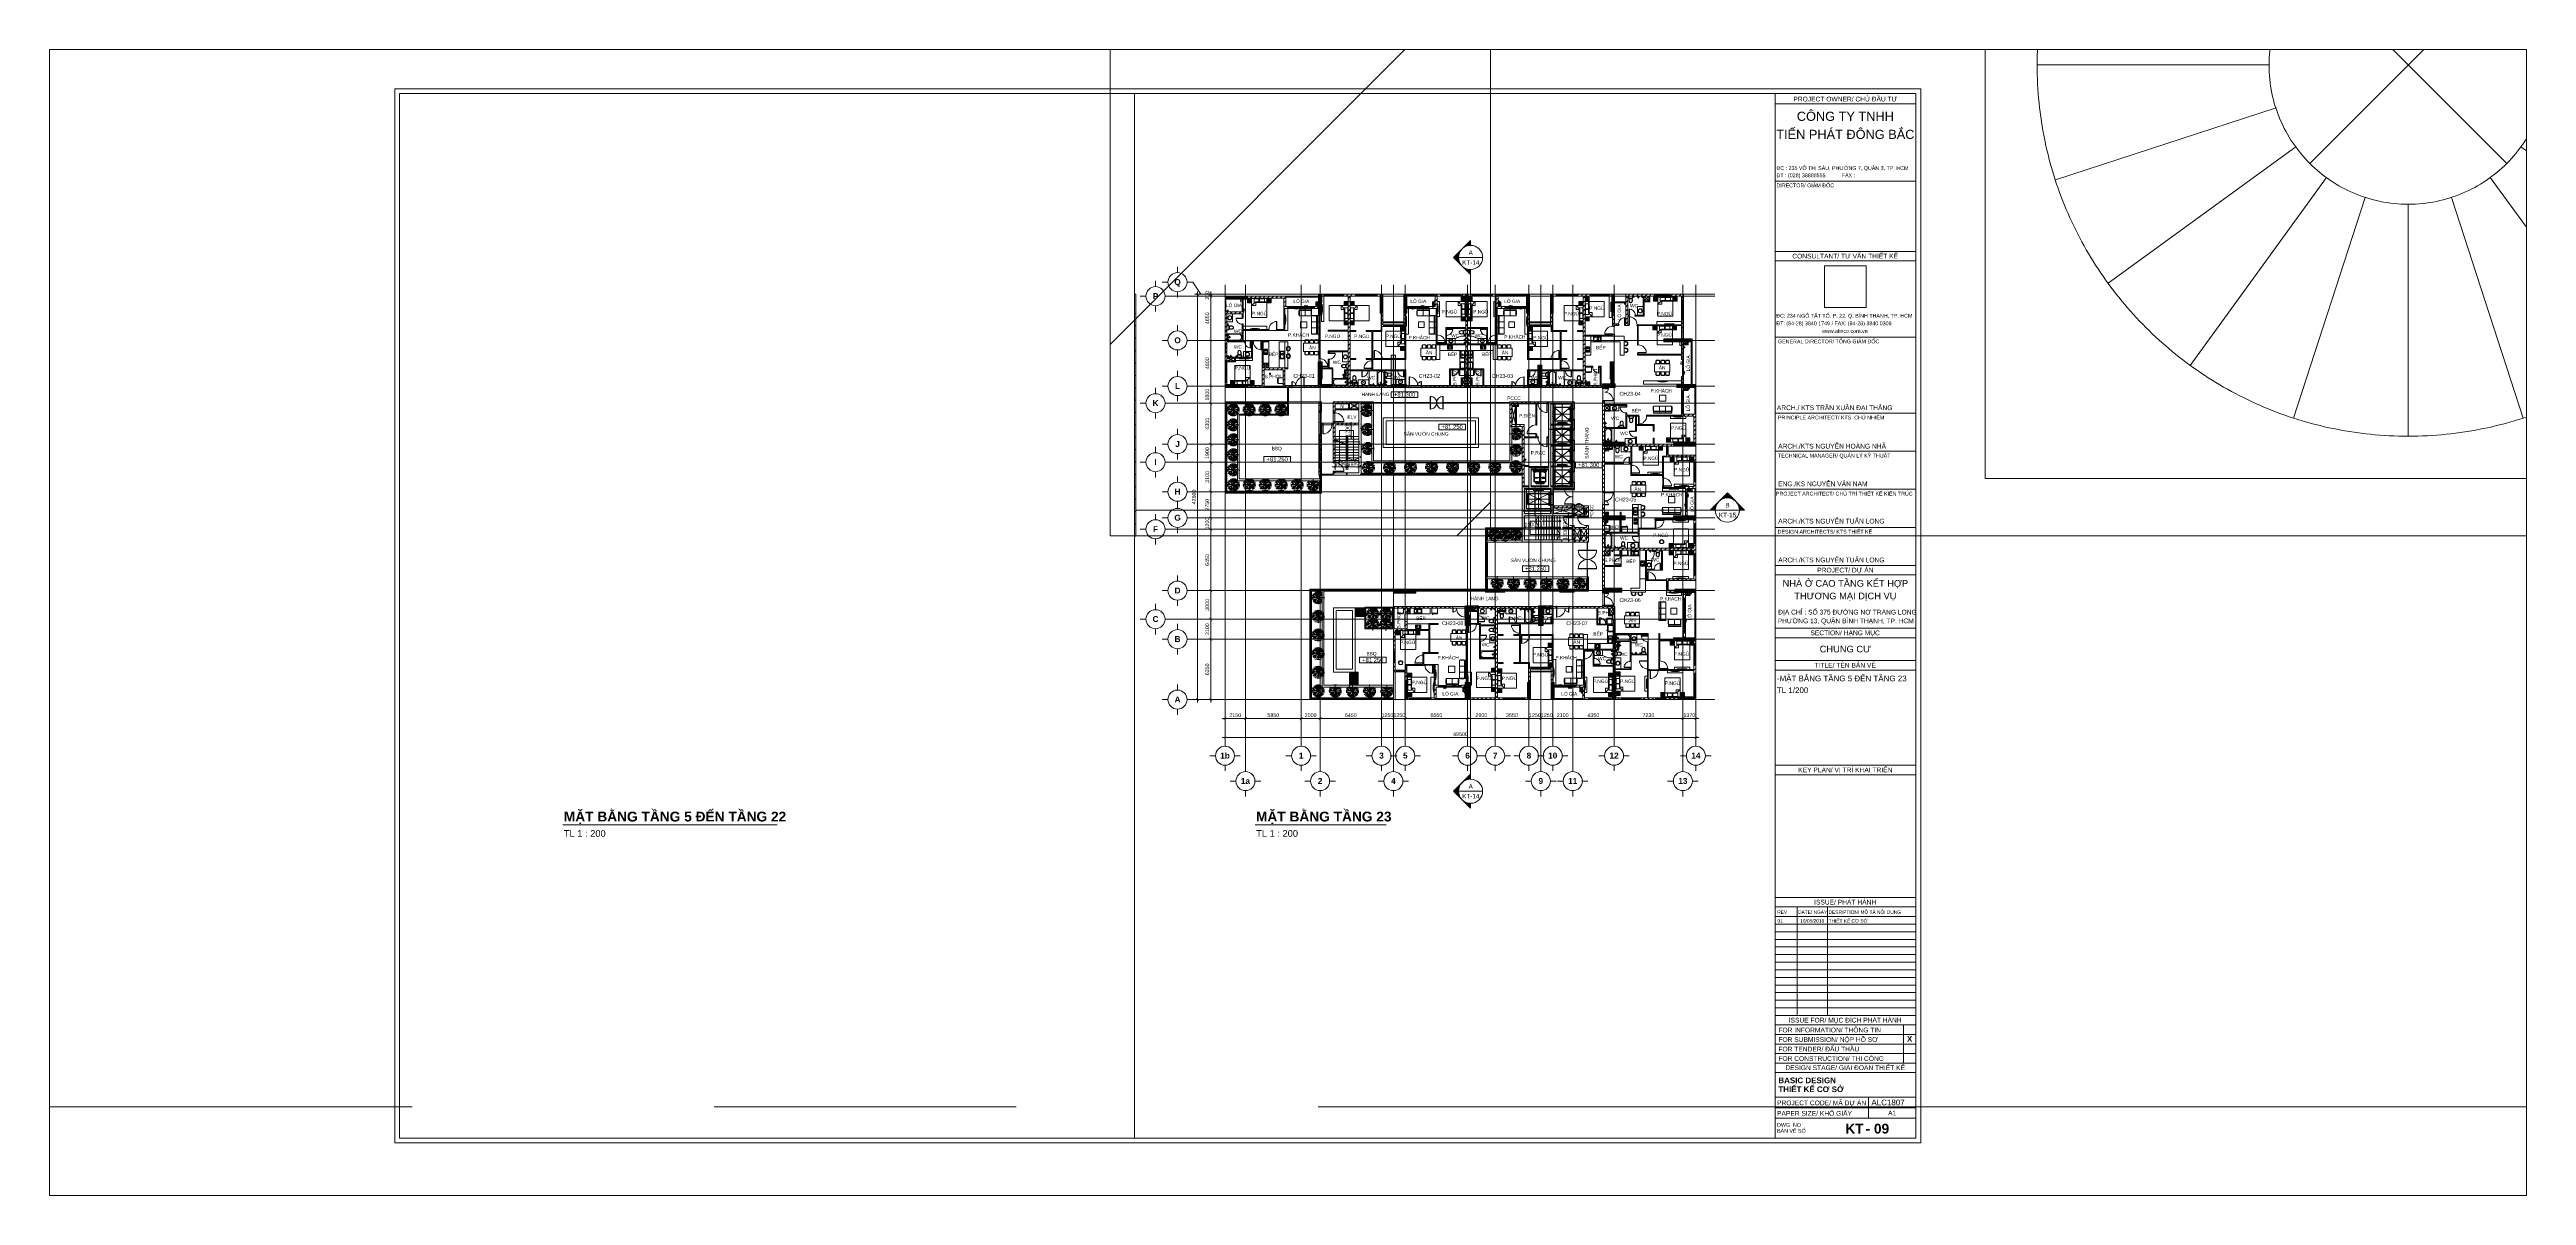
# Paper-space layout 'Layout1' of a CAD drawing. Header units: millimetres. Extents: x -157 to 1145, y -47 to 555.
# The model-space entities are those that its viewports show. They can reach past a viewport. Long polylines and large blocks are cut down to what shows.
import ezdxf
from ezdxf.enums import TextEntityAlignment as Align

# ---------------------------------------------------------------- set-up
doc = ezdxf.new("R2010")
doc.units = ezdxf.units.MM
for name, pattern in [('CENTERX2', [4, 2.5, -0.5, 0.5, -0.5]), ('Dash_2_', [6.35, 3.175, -3.175]), ('Grid Line', [22.225, 12.7, -3.175, 3.175, -3.175]), ('HIDDEN', [0.375, 0.25, -0.125]), ('HIDDEN2', [4.7625, 3.175, -1.5875]), ('Overhead 1_16_', [2.579687, 1.5875, -0.992188])]:
    doc.linetypes.add(name, pattern=pattern)
for name, color, linetype, lineweight in [('A-DETL-GENF', 31, 'Continuous', 5), ('A-DETL-GENF-HDLN', 161, 'Dash_2_', 5), ('CHU', 181, 'Continuous', 5), ('CUA', 31, 'Continuous', 9), ('DIM', 1, 'Continuous', 5), ('G-ANNO-SYMB', 111, 'Continuous', 5), ('G-ANNO-TTLB', 6, 'Continuous', 5), ('G-ANNO-TTLB-MEDM', 33, 'Continuous', 9), ('G-ANNO-TTLB-THIN', 151, 'Continuous', 5), ('GRA', 211, 'Continuous', 9), ('HATCH-TUONG', 152, 'Continuous', 9), ('KH', 6, 'Continuous', 5), ('KI-HIEU-1', 151, 'Continuous', 9), ('KINH', 152, 'Continuous', 5), ('L-SITE', 91, 'Continuous', 5), ('LAT-GACH', 140, 'Continuous', 13), ('NET CAT', 3, 'Continuous', 5), ('NET THAY 1', 41, 'Continuous', 5), ('NET THAY 2', 55, 'Continuous', 5), ('NET-CAT', 3, 'Continuous', 9), ('NET-THAY', 2, 'Continuous', 15), ('S-STRS', 31, 'Continuous', 5), ('THIET BI', 44, 'Continuous', 5), ('THIET-BI', 44, 'Continuous', 5), ('THIET-BI-1', 26, 'Continuous', 5), ('TRUC', 225, 'Continuous', 5)]:
    doc.layers.add(name, color=color, linetype=linetype, lineweight=lineweight)
doc.layers.add('Core - tb$0$CT3 MBT 11-31$0$Nqh-ME-01', color=8, linetype='Continuous')
doc.layers.add('G-ANNO-NPLT', color=7, linetype='Continuous', plot=False)
doc.styles.add('Arial', font='arial.ttf', dxfattribs={"height": 476.25})
doc.styles.add('Arial_10', font='arial.ttf', dxfattribs={"height": 4.8})
doc.styles.add('Arial_11', font='arial.ttf', dxfattribs={"height": 2})
doc.styles.add('Arial_12', font='arial.ttf', dxfattribs={"height": 3.5})
doc.styles.add('Arial_13', font='arial.ttf', dxfattribs={"height": 3})
doc.styles.add('Arial_14', font='arial.ttf', dxfattribs={"height": 1.8})
doc.styles.add('Arial_4', font='arial.ttf', dxfattribs={"height": 360})
doc.styles.add('Arial_5', font='arial.ttf', dxfattribs={"height": 400})
doc.styles.add('Arial_6', font='arial.ttf', dxfattribs={"height": 2.5})
doc.styles.add('Arial_7', font='arial.ttf', dxfattribs={"height": 2})
doc.styles.add('Arial_8', font='arial.ttf', dxfattribs={"height": 1.8})
doc.styles.add('Arial_9', font='arial.ttf', dxfattribs={"height": 2.5})
doc.styles.add('Arial_B', font='arialbd.ttf', dxfattribs={"height": 619.047619})
doc.styles.add('Arial_B_1', font='arialbd.ttf', dxfattribs={"height": 3})
doc.styles.add('Arial_B_2', font='arialbd.ttf', dxfattribs={"height": 5.15873})
doc.styles.add('hoistway plan', font='chhbg.shx', dxfattribs={"height": 45})
doc.styles.add('TA1', font='arial.ttf')
doc.dimstyles.new('D_100', dxfattribs={"dimtxt": 220, "dimasz": 150, "dimexe": 150, "dimexo": 150, "dimgap": 80, "dimtad": 1, "dimdec": 0, "dimzin": 9, "dimtxsty": 'TA1', "dimblk": 'ARCHTICK', "dimcen": 1, "dimdle": 150, "dimclrd": 256, "dimclre": 256, "dimclrt": 7, "dimadec": 0, "dimazin": 0, "dimtfac": 1, "dimtdec": 0, "dimtix": 1, "dimtmove": 1, "dimatfit": 3, "dimfxl": 1, "dimtolj": 1, "dimtzin": 0, "dimlwd": -1, "dimlwe": -1, "dimarcsym": 0})
doc.dimstyles.new('D_200_KTx2', dxfattribs={"dimtxt": 400, "dimasz": 300, "dimexe": 300, "dimexo": 300, "dimgap": 160, "dimtad": 1, "dimdec": 0, "dimzin": 9, "dimtxsty": 'TA1', "dimblk": 'ARCHTICK', "dimcen": 1, "dimdle": 300, "dimclrd": 256, "dimclre": 256, "dimclrt": 7, "dimadec": 0, "dimazin": 0, "dimtfac": 1, "dimtdec": 0, "dimtix": 1, "dimtmove": 1, "dimatfit": 3, "dimldrblk": 'ARCHTICK', "dimfxl": 1, "dimtolj": 1, "dimtzin": 0, "dimlwd": -1, "dimlwe": -1, "dimarcsym": 0})
doc.dimstyles.new('hoistway plan', dxfattribs={"dimtxt": 45, "dimasz": 17, "dimexe": 15, "dimexo": 20, "dimgap": 25, "dimtad": 1, "dimdec": 0, "dimzin": 0, "dimdsep": 46, "dimtxsty": 'hoistway plan', "dimblk": 'DOT', "dimcen": 50, "dimclrd": 8, "dimclre": 8, "dimclrt": 3, "dimadec": 0, "dimazin": 0, "dimtfac": 1, "dimtdec": 0, "dimtmove": 1, "dimatfit": 3, "dimfxl": 1, "dimtolj": 1, "dimtzin": 0, "dimarcsym": 0})
picture_1 = doc.add_image_def('image1.jpg', size_in_pixel=(598, 599))
pattern_1 = [(45, (71095.25, 0), (-476.2456, 476.2456), []), (45, (71190.5, 0), (-476.2456, 476.2456), []), (45, (71000, 0), (-476.2456, 476.2456), []), (45, (71476.25, 0), (-476.2456, 476.2456), []), (45, (71571.5, 0), (-476.2456, 476.2456), []), (0, (71381, 95.25), (0, 952.5), [95.25, -857.25]), (0, (71476.25, 190.5), (0, 952.5), [95.25, -857.25]), (45, (71381, 95.25), (0, 952.491), [134.683, -1212.342]), (45, (71476.25, 95.25), (0, 952.491), [134.683, -1212.342]), (0, (71381, 95.25), (0, 952.5), [95.25, -857.25]), (90, (70904.75, 95.25), (-952.5, 6e-14), [95.25, -857.25]), (90, (71000, 95.25), (-952.5, 6e-14), [190.5, -762]), (45, (70904.75, 190.5), (0, 952.491), [134.683, -1212.342]), (90, (71762, 381), (-952.5, 6e-14), [95.25, -857.25]), (0, (71666.75, 381), (0, 952.5), [95.25, -857.25]), (45, (71666.75, 381), (0, 952.491), [134.683, -1212.342]), (0, (71857.25, 95.25), (0, 952.5), [95.25, -857.25]), (0, (71857.25, 571.5), (0, 952.5), [95.25, -857.25]), (90, (72047.75, 666.75), (-952.5, 6e-14), [95.25, -857.25]), (45, (71857.25, 571.5), (0, 952.491), [269.367, -1077.659]), (45, (71952.5, 571.5), (0, 952.491), [134.683, -1212.342]), (45, (72143, 762), (0, 952.491), [134.683, -1212.342]), (0, (72143, 857.25), (0, 952.5), [95.25, -857.25]), (90, (72143, 762), (-952.5, 6e-14), [95.25, -857.25]), (0, (71476.25, 762), (0, 952.5), [95.25, -857.25]), (0, (71666.75, 857.25), (0, 952.5), [95.25, -857.25]), (90, (71571.5, 762), (-952.5, 6e-14), [95.25, -857.25]), (90, (71666.75, 762), (-952.5, 6e-14), [95.25, -857.25]), (45, (71476.25, 762), (0, 952.491), [134.684, -1212.342]), (45, (71666.75, 762), (0, 952.491), [134.684, -1212.342]), (135, (71119, 214.8), (-952.491, 6e-14), [134.683, -1212.342]), (135, (71238.1, 333.4), (-952.491, 6e-14), [134.683, -1212.342]), (135, (71309.56, 404.8), (-952.491, 6e-14), [134.683, -1212.342]), (135, (71333.4, 428.6), (-952.491, 6e-14), [134.683, -1212.342]), (135, (71381, 476.25), (-952.491, 6e-14), [134.684, -1212.342]), (135, (71404.8, 500.06), (-952.491, 6e-14), [134.683, -1212.342]), (135, (71476.25, 571.5), (-952.491, 6e-14), [134.684, -1212.342]), (135, (71523.9, 619.1), (-952.491, 6e-14), [134.684, -1212.342]), (45, (71119, 214.8), (0, 952.491), [95.25, -1251.775]), (45, (71238.1, 333.4), (0, 952.491), [67.361, -1279.665]), (45, (71404.8, 500.06), (0, 952.491), [67.361, -1279.665]), (45, (71309.56, 595.3), (0, 952.491), [67.361, -1279.665]), (45, (71476.25, 571.5), (0, 952.491), [67.361, -1279.665]), (45, (71381, 666.75), (0, 952.491), [67.361, -1279.665]), (0, (71024.2, 309.5), (0, 952.5), [190.043, -762.457]), (0, (71238.1, 523.9), (0, 952.5), [95.25, -857.25])]
pattern_2 = [(240.2551187, (156893.5025, 23438.0964), (5.42651964, -3.10086836), []), (330.2551187, (156893.5025, 23438.0964), (3.10086836, 5.42651964), [])]
pattern_3 = [(225, (281291.963, 17264.836), (4.41941738, -4.41941738), []), (315, (281291.963, 17264.836), (4.41941738, 4.41941738), [])]
pattern_4 = [(240.2551187, (159143.5025, 32413.0964), (5.42651964, -3.10086836), []), (330.2551187, (159143.5025, 32413.0964), (3.10086836, 5.42651964), [])]
pattern_5 = [(240.2551187, (159143.5025, 28013.0964), (5.42651964, -3.10086836), []), (330.2551187, (159143.5025, 28013.0964), (3.10086836, 5.42651964), [])]
pattern_6 = [(240.2551187, (159143.5025, 25813.0964), (5.42651964, -3.10086836), []), (330.2551187, (159143.5025, 25813.0964), (3.10086836, 5.42651964), [])]
pattern_7 = [(45, (71000, 0), (-224.5064, 224.5064), [])]
pattern_8 = [(50, (71000, 0), (1457.472, -127.512), [152.4, -1676.4]), (355, (71000, 0), (-281.94, 1528.454), [121.92, -1341.12]), (100.451, (71121.5, -10.6), (1175.54, 1400.93), [129.52, -1424.72]), (46.184, (71000, 406.4), (2168.63, -336.34), [228.6, -2514.6]), (96.636, (71180.7, 378.4), (1899.22, 1979.42), [194.28, -2137.08]), (351.184, (71000, 406.4), (1899.24, 1979.4), [182.88, -2011.68]), (21, (71203.2, 304.8), (1212.915, -818.12), [152.4, -1676.4]), (326, (71203.2, 304.8), (494.42, 1473.504), [121.92, -1341.12]), (71.451, (71304.3, 236.6), (1707.34, 655.37), [129.52, -1424.72]), (37.5, (71000, 0), (24.709, 676.44), [67.056, -1257.808, 67.056, -1294.384, -1346.2]), (37.5, (71000, 0), (24.709, 676.44), [-2686.304, 67.056, -1279.144]), (7.5, (71000, 0), (534.558, 801.444), [67.056, -709.168, 67.056, -1227.328, -513.08]), (7.5, (71000, 0), (534.558, 801.444), [-2070.608, 67.056, -446.024]), (327.5, (70546.86, 0), (1084.7275, -45.831), [67.056, -440.944, 67.056, -1517.904, -2103.12]), (327.5, (70546.86, 0), (1084.7275, -45.831), [-2092.96, 67.056, -2036.064]), (317.5, (70343.7, 0), (1185.035, 203.414), [67.056, -593.344, 67.056, -985.52, -1493.52]), (317.5, (70343.7, 0), (1185.035, 203.414), [-1712.976, 67.056, -1426.464])]
pattern_9 = [(90, (75580.2, 2899.94), (-101.6, 6e-15), []), (180, (75580.2, 2899.94), (-203.2, -203.2), [101.6, -711.2]), (180, (75478.6, 3306.34), (-203.2, -203.2), [101.6, -711.2])]
pattern_10 = [(0, (77200.52, 9670.26), (0, 101.6), []), (90, (77200.52, 9670.26), (-203.2, 203.2), [101.6, -711.2]), (90, (77606.92, 9771.86), (-203.2, 203.2), [101.6, -711.2])]

# ---------------------------------------------------------------- blocks, each defined once
blk = doc.blocks.new('KT-A1 - KT-A1-1017761--MẶT BẰNG TẦNG 5 ĐẾN TẦNG 23')
at = {"layer": 'G-ANNO-TTLB-MEDM'}
for p, q in [((28, 553.5), (28, 4.5)), ((825, 553.5), (28, 553.5)), ((751, 553.5), (751, 4.5)), ((825, 4.5), (825, 553.5)), ((28, 4.5), (825, 4.5))]:
    blk.add_line(p, q, dxfattribs=at)
at = {"layer": 'G-ANNO-TTLB-THIN'}
for p, q in [((827.5, 556), (25.5, 556)), ((25.5, 556), (25.5, 2)), ((825, 548), (751, 548)), ((827.5, 2), (827.5, 556)), ((825, 507.5), (751, 507.5)), ((825, 470.5), (751, 470.5)), ((825, 465.5), (751, 465.5)), ((825, 425.5), (751, 425.5)), ((825, 385.5), (751, 385.5)), ((825, 365.5), (751, 365.5)), ((825, 345.5), (751, 345.5)), ((825, 325.5), (751, 325.5)), ((825, 305.5), (751, 305.5)), ((825, 300.5), (751, 300.5)), ((825, 272.5), (751, 272.5)), ((825, 267.5), (751, 267.5)), ((825, 255.5), (751, 255.5)), ((825, 250.5), (751, 250.5)), ((825, 200.5), (751, 200.5)), ((825, 195.5), (751, 195.5)), ((825, 131), (751, 131)), ((825, 126), (751, 126)), ((825, 121), (751, 121)), ((762.5, 69), (762.5, 126)), ((778.5, 69), (778.5, 126)), ((825, 117), (751, 117)), ((825, 113), (751, 113)), ((825, 109), (751, 109)), ((825, 105), (751, 105)), ((825, 101), (751, 101)), ((825, 97), (751, 97)), ((825, 93), (751, 93)), ((825, 89), (751, 89)), ((825, 85), (751, 85)), ((825, 81), (751, 81)), ((825, 77), (751, 77)), ((825, 73), (751, 73)), ((825, 69), (751, 69)), ((825, 64), (751, 64)), ((825, 59), (751, 59)), ((825, 54), (751, 54)), ((818.5, 44), (818.5, 64)), ((825, 49), (751, 49)), ((825, 44), (751, 44)), ((825, 39), (751, 39)), ((825, 26), (751, 26)), ((825, 20.5), (751, 20.5)), ((825, 15), (751, 15)), ((800, 26), (800, 15)), ((25.5, 2), (827.5, 2))]:
    blk.add_line(p, q, dxfattribs=at)
at = {"layer": 'G-ANNO-TTLB', "line_spacing_factor": 0.936439}
for s, insert, char_height, width, attachment_point, style in [('\\pt12.7,25.4,38.1,50.8,63.5,76.2,88.9,101.6,114.3,127,139.7,152.4,165.1,177.8,190.5,203.2,215.9,228.6,241.3,254,266.7,279.4,292.1,304.8,317.5,330.2,342.9,355.6,368.3,381,393.7,406.4;PROJECT OWNER/ CHỦ {\\fArial|b0|i0|c238|p34;ĐẦU T}Ư', (787.9, 551.8), 2.5, 72.23, 2, 'Arial_6'), ('\\pt12,24,36,48,60,72,84,96,108,120,132,144,156,168,180,192,204,216,228,240,252,264,276,288,300,312,324,336,348,360,372,384;DIRECTOR/ GIÁM {\\fArial|b0|i0|c238|p34;ĐỐC}', (751.7, 506.2), 2, 30.89, 1, 'Arial_7'), ('\\pt12.7,25.4,38.1,50.8,63.5,76.2,88.9,101.6,114.3,127,139.7,152.4,165.1,177.8,190.5,203.2,215.9,228.6,241.3,254,266.7,279.4,292.1,304.8,317.5,330.2,342.9,355.6,368.3,381,393.7,406.4;CONSULTANT/ T{\\fArial|b0|i0|c163|p34;Ư VẤN THIẾT KẾ}', (787.8, 469.3), 2.5, 72.36, 2, 'Arial_6'), ('\\pt12,24,36,48,60,72,84,96,108,120,132,144,156,168,180,192,204,216,228,240,252,264,276,288,300,312,324,336,348,360,372,384;{\\fArial|b0|i0|c238|p34;ĐC: 234 NGÔ TẤT TỐ, P. 22, Q. B}ÌNH THẠNH, TP. HCM', (751.6, 437.7), 2, 72.89, 1, 'Arial_7'), ('\\pt12,24,36,48,60,72,84,96,108,120,132,144,156,168,180,192,204,216,228,240,252,264,276,288,300,312,324,336,348,360,372,384;{\\fArial|b0|i0|c238|p34;ĐT: (84-28) 3840 1749 / FAX: (84-28) 3840 0306}', (751.6, 433.7), 2, 72.89, 1, 'Arial_7'), ('\\pt12,24,36,48,60,72,84,96,108,120,132,144,156,168,180,192,204,216,228,240,252,264,276,288,300,312,324,336,348,360,372,384;{\\fArial|b0|i0|c238|p34;www.alinco.com.vn}', (775.7, 429.7), 2, 24.61, 1, 'Arial_7'), ('\\pt12,24,36,48,60,72,84,96,108,120,132,144,156,168,180,192,204,216,228,240,252,264,276,288,300,312,324,336,348,360,372,384;GENERAL DIRECTOR/ TỔNG GIÁM {\\fArial|b0|i0|c238|p34;ĐỐC}', (752.5, 424.2), 2, 71.44, 1, 'Arial_7'), ('\\pt12.7,25.4,38.1,50.8,63.5,76.2,88.9,101.6,114.3,127,139.7,152.4,165.1,177.8,190.5,203.2,215.9,228.6,241.3,254,266.7,279.4,292.1,304.8,317.5,330.2,342.9,355.6,368.3,381,393.7,406.4;ARCH./ KTS TRẦN XUÂN {\\fArial|b0|i0|c238|p34;ĐẠI THẮNG}', (751.9, 389.6), 2.5, 72.03, 1, 'Arial_6'), ('\\pt12,24,36,48,60,72,84,96,108,120,132,144,156,168,180,192,204,216,228,240,252,264,276,288,300,312,324,336,348,360,372,384;PRINCIPLE ARCHITECT/ KTS  CHỦ NHIỆM', (752.5, 384.2), 2, 71.44, 1, 'Arial_7'), ('\\pt12,24,36,48,60,72,84,96,108,120,132,144,156,168,180,192,204,216,228,240,252,264,276,288,300,312,324,336,348,360,372,384;TECHNICAL MANAGER/ QUẢN LÝ KỸ THUẬT', (752.5, 364.2), 2, 71.24, 1, 'Arial_7'), ('\\pt12,24,36,48,60,72,84,96,108,120,132,144,156,168,180,192,204,216,228,240,252,264,276,288,300,312,324,336,348,360,372,384;PROJECT ARCHITECT/ CHỦ TRÌ THIẾT KẾ KIẾN TRÚC', (751.4, 344.2), 2, 75.21, 1, 'Arial_7'), ('\\pt12,24,36,48,60,72,84,96,108,120,132,144,156,168,180,192,204,216,228,240,252,264,276,288,300,312,324,336,348,360,372,384;DESIGN ARCHITECTS/ KTS THIẾT KẾ', (752.3, 324.2), 2, 71.24, 1, 'Arial_7'), ('\\pt12.7,25.4,38.1,50.8,63.5,76.2,88.9,101.6,114.3,127,139.7,152.4,165.1,177.8,190.5,203.2,215.9,228.6,241.3,254,266.7,279.4,292.1,304.8,317.5,330.2,342.9,355.6,368.3,381,393.7,406.4;PROJECT/ DỰ ÁN', (787.9, 304.3), 2.5, 72.36, 2, 'Arial_6'), ('\\pt12.7,25.4,38.1,50.8,63.5,76.2,88.9,101.6,114.3,127,139.7,152.4,165.1,177.8,190.5,203.2,215.9,228.6,241.3,254,266.7,279.4,292.1,304.8,317.5,330.2,342.9,355.6,368.3,381,393.7,406.4;SECTION/ HẠNG MỤC', (787.8, 271.3), 2.5, 72.36, 2, 'Arial_6'), ('\\pt12.7,25.4,38.1,50.8,63.5,76.2,88.9,101.6,114.3,127,139.7,152.4,165.1,177.8,190.5,203.2,215.9,228.6,241.3,254,266.7,279.4,292.1,304.8,317.5,330.2,342.9,355.6,368.3,381,393.7,406.4;TITLE/ TÊN BẢN VẼ', (787.8, 254.3), 2.5, 72.36, 2, 'Arial_6'), ('\\pt12.7,25.4,38.1,50.8,63.5,76.2,88.9,101.6,114.3,127,139.7,152.4,165.1,177.8,190.5,203.2,215.9,228.6,241.3,254,266.7,279.4,292.1,304.8,317.5,330.2,342.9,355.6,368.3,381,393.7,406.4;KEY PLAN/ VỊ TRÍ KHAI TRIỂN', (787.9, 199.3), 2.5, 72.36, 2, 'Arial_6'), ('\\pt12.7,25.4,38.1,50.8,63.5,76.2,88.9,101.6,114.3,127,139.7,152.4,165.1,177.8,190.5,203.2,215.9,228.6,241.3,254,266.7,279.4,292.1,304.8,317.5,330.2,342.9,355.6,368.3,381,393.7,406.4;ISSUE/ PHÁT HÀNH', (787.8, 129.8), 2.5, 72.36, 2, 'Arial_6'), ('\\pt12.70001,25.4,38.10001,50.8,63.5,76.19999,88.9,101.59999,114.3,127.00001,139.7,152.40001,165.1,177.8,190.49999,203.2,215.89999,228.6,241.30001,254,266.70001,279.4,292.1,304.79999,317.5,330.19999,342.9,355.60001,368.3,381.00001,393.7,406.4;REV', (752.1, 124.2), 1.8, 9.39, 1, 'Arial_8'), ('\\pt12.7,25.4,38.1,50.8,63.5,76.2,88.9,101.6,114.3,127,139.7,152.4,165.1,177.8,190.5,203.2,215.9,228.6,241.3,254,266.7,279.4,292.1,304.8,317.5,330.2,342.9,355.6,368.3,381,393.7,406.4;DATE/ NGÀY', (763.1, 124.2), 1.8, 15.21, 1, 'Arial_8'), ('\\pt12.7,25.4,38.1,50.8,63.5,76.2,88.9,101.6,114.3,127,139.7,152.4,165.1,177.8,190.5,203.2,215.9,228.6,241.3,254,266.7,279.4,292.1,304.8,317.5,330.2,342.9,355.6,368.3,381,393.7,406.4;DESRIPTION/ MÔ TẢ NỘI DUNG', (779.1, 124.2), 1.8, 44.91, 1, 'Arial_8'), ('\\pt12.7,25.4,38.1,50.8,63.5,76.2,88.9,101.6,114.3,127,139.7,152.4,165.1,177.8,190.5,203.2,215.9,228.6,241.3,254,266.7,279.4,292.1,304.8,317.5,330.2,342.9,355.6,368.3,381,393.7,406.4;ISSUE FOR/ MỤC {\\fArial|b0|i0|c238|p34;ĐÍCH PHÁT H}ÀNH', (787.8, 67.8), 2.5, 72.36, 2, 'Arial_6'), ('\\pt12.7,25.4,38.1,50.8,63.5,76.2,88.9,101.6,114.3,127,139.7,152.4,165.1,177.8,190.5,203.2,215.9,228.6,241.3,254,266.7,279.4,292.1,304.8,317.5,330.2,342.9,355.6,368.3,381,393.7,406.4;FOR INFORMATION/ THÔNG TIN', (752.7, 62.6), 2.5, 54.77, 1, 'Arial_6'), ('\\pt12.7,25.4,38.1,50.8,63.5,76.2,88.9,101.6,114.3,127,139.7,152.4,165.1,177.8,190.5,203.2,215.9,228.6,241.3,254,266.7,279.4,292.1,304.8,317.5,330.2,342.9,355.6,368.3,381,393.7,406.4;FOR SUBMISSION/ NỘP HỒ S{\\fArial|b0|i0|c163|p34;Ơ}', (752.7, 57.6), 2.5, 53.38, 1, 'Arial_6'), ('\\pt12.7,25.4,38.1,50.8,63.5,76.2,88.9,101.6,114.3,127,139.7,152.4,165.1,177.8,190.5,203.2,215.9,228.6,241.3,254,266.7,279.4,292.1,304.8,317.5,330.2,342.9,355.6,368.3,381,393.7,406.4;FOR TENDER/ {\\fArial|b0|i0|c238|p34;ĐẤU THẦU}', (752.7, 52.6), 2.5, 43.66, 1, 'Arial_6'), ('\\pt12.69999,25.40001,38.1,50.79999,63.50001,76.2,88.89999,101.60001,114.3,126.99999,139.70001,152.4,165.09999,177.80001,190.5,203.19999,215.90001,228.6,241.29999,254.00001,266.7,279.39999,292.10001,304.8,317.49999,330.20001,342.9,355.59999,368.30001,381,393.69999,406.40001;X', (820.3, 58.2), 3, 2.939, 1, 'Arial_B_1'), ('\\pt12.7,25.4,38.1,50.8,63.5,76.2,88.9,101.6,114.3,127,139.7,152.4,165.1,177.8,190.5,203.2,215.9,228.6,241.3,254,266.7,279.4,292.1,304.8,317.5,330.2,342.9,355.6,368.3,381,393.7,406.4;FOR CONSTRUCTION/ THI CÔNG', (752.7, 47.6), 2.5, 56.09, 1, 'Arial_6'), ('\\pt12.7,25.4,38.1,50.8,63.5,76.2,88.9,101.6,114.3,127,139.7,152.4,165.1,177.8,190.5,203.2,215.9,228.6,241.3,254,266.7,279.4,292.1,304.8,317.5,330.2,342.9,355.6,368.3,381,393.7,406.4;DESIGN STAGE/ GIAI {\\fArial|b0|i0|c238|p34;ĐOẠN THIẾT KẾ}', (787.8, 42.8), 2.5, 72.36, 2, 'Arial_6'), ('\\pt12.7,25.4,38.1,50.8,63.5,76.2,88.9,101.6,114.3,127,139.7,152.4,165.1,177.8,190.5,203.2,215.9,228.6,241.3,254,266.7,279.4,292.1,304.8,317.5,330.2,342.9,355.6,368.3,381,393.7,406.4;BASIC DESIGN THIẾT KẾ C{\\fArial|b1|i0|c163|p34;Ơ SỞ}', (752.7, 36.4), 3, 35.46, 1, 'Arial_B_1'), ('\\pt12.7,25.4,38.1,50.8,63.5,76.2,88.9,101.6,114.3,127,139.7,152.4,165.1,177.8,190.5,203.2,215.9,228.6,241.3,254,266.7,279.4,292.1,304.8,317.5,330.2,342.9,355.6,368.3,381,393.7,406.4;PROJECT CODE/ MÃ DỰ ÁN', (752, 24.3), 2.5, 46.96, 1, 'Arial_6'), ('\\pt12.7,25.4,38.1,50.8,63.5,76.2,88.9,101.6,114.3,127,139.7,152.4,165.1,177.8,190.5,203.2,215.9,228.6,241.3,254,266.7,279.4,292.1,304.8,317.5,330.2,342.9,355.6,368.3,381,393.7,406.4;PAPER SIZE/ KHỔ GIẤY', (752, 18.8), 2.5, 46.96, 1, 'Arial_6'), ('\\pt12.7,25.4,38.1,50.8,63.5,76.2,88.9,101.6,114.3,127,139.7,152.4,165.1,177.8,190.5,203.2,215.9,228.6,241.3,254,266.7,279.4,292.1,304.8,317.5,330.2,342.9,355.6,368.3,381,393.7,406.4;A1', (812.5, 19), 2.5, 23.02, 2, 'Arial_6'), ('\\pt12,24,36,48,60,72,84,96,108,120,132,144,156,168,180,192,204,216,228,240,252,264,276,288,300,312,324,336,348,360,372,384;DWG. NO BẢN VẼ SỐ', (752, 12.5), 2, 16.14, 1, 'Arial_7')]:
    blk.add_mtext(s, dxfattribs=dict(at, insert=insert, char_height=char_height, width=width, attachment_point=attachment_point, style=style))
at = {"layer": 'G-ANNO-TTLB'}
image = blk.add_image(picture_1, insert=(777, 441), size_in_units=(21.9, 22), dxfattribs=at)
image.dxf.flags = 7
blk = doc.blocks.new('THANG  BO 6 - THANG  BO 6-373596-MẶT BẰNG TẦNG 5 ĐẾN TẦNG 22')
at = {"layer": 'A-DETL-GENF'}
for p, q in [((1480, 2516.4), (1200, 1945.5)), ((0, 3), (0, 2495.2)), ((0, 0), (0, 2492.3)), ((1200, 2491.8), (1200, -8.2)), ((1480, 2491.8), (1480, 1342)), ((1760, 2491.8), (1760, 2103)), ((1760.1, 2103.1), (1760.1, 2491.9)), ((1760.1, 2491.9), (1760.1, 2103.1)), ((2040, 2491.8), (2040, 1501)), ((2320, 2491.8), (2320, 1342)), ((2600, 2491.8), (2600, 1342)), ((2880, 2491.8), (2880, 1342)), ((3160, 2491.8), (3160, 1342)), ((3440, 2491.8), (3440, 1337.9)), ((3720, 2491.8), (3720, 1287.9)), ((1749.9, 1945.5), (575.1, 1945.5)), ((575.1, 1945.5), (575.1, 1342)), ((1200, 1945.5), (1480, 1370.3)), ((3720, 1945.5), (1835.7, 1945.5)), ((1835.8, 1945.6), (3720, 1945.6)), ((3720, 1945.6), (1835.8, 1945.6)), ((1760, 1918.5), (1760, 1342)), ((1150, 1142), (1150, 1342)), ((1150, 1342), (3769.7, 1342)), ((3769.7, 1342), (3769.7, 1142)), ((1199.9, 1192), (1199.9, 1292.1)), ((1199.9, 1292.1), (3719.8, 1292.1)), ((3719.8, 1292.1), (3719.8, 1192)), ((3719.8, 1192), (1199.9, 1192)), ((575.1, 1142), (575.1, 567)), ((3769.7, 1142), (1150, 1142)), ((1480, 1142), (1480, -8.2)), ((1760, 1142), (1760, -8.2)), ((2040, 1142), (2040, -8.2)), ((2320, 1142), (2320, -8.2)), ((2600, 1145.6), (2600, -4.7)), ((2880, 1145.6), (2880, -4.7)), ((3160, 1145.6), (3160, -4.7)), ((3440, 1145.6), (3440, -3.9)), ((3720, 567), (3440, 1142.3)), ((3720, 1145.6), (3720, -4.7)), ((575.1, 567), (3720, 567)), ((3440, -3.9), (3720, 567))]:
    blk.add_line(p, q, dxfattribs=at)
for centre in [(3720, 1945.5), (3720.1, 1945.6), (3720.1, 1945.6)]:
    blk.add_circle(centre, 100, dxfattribs=at)
blk = doc.blocks.new('_DOT')
at = {"color": 0, "linetype": 'ByBlock'}
blk.add_line((-0.5, 0), (-1, 0), dxfattribs=at)
at = {"color": 0, "linetype": 'ByBlock', "const_width": 0.5}
blk.add_lwpolyline([(-0.25, 0, 1), (0.25, 0, 1)], format="xyb", close=True, dxfattribs=at)
blk = doc.blocks.new('A$C1F5A74C7')
at = {"color": 0, "lineweight": 5}
for p, q in [((10.5, 99.3), (10.5, 10.8)), ((5.5, 90.7), (10.5, 93.6)), ((5.5, 90.7), (5.5, 28.6)), ((5.5, 90.7), (15.5, 90.7)), ((6, 78.1), (5.5, 74.6)), ((5.5, 74.6), (8.5, 74.6)), ((6, 71.6), (5.5, 68.6)), ((5.5, 68.6), (8.5, 68.6)), ((6, 65.6), (5.5, 62.6)), ((7.2, 80.1), (6, 78.1)), ((6, 78.1), (9.9, 78.1)), ((8.5, 72.6), (6, 71.6)), ((8.5, 66.6), (6, 65.6)), ((6.8, 80.8), (10.3, 81.4)), ((7, 28.6), (7, 76.3)), ((8, 81.8), (7.2, 80.1)), ((7.2, 80.1), (9.9, 80.1)), ((7.8, 83), (10.1, 83.4)), ((9.1, 84.1), (8.3, 82.5)), ((8.5, 72.6), (8.5, 74.6)), ((8.5, 68.6), (8.5, 66.6)), ((8.9, 85.2), (12.1, 85.8)), ((10.5, 87.1), (9.4, 84.8)), ((9.9, 41.1), (9.9, 80.1)), ((9.9, 78.1), (15, 78.1)), ((10.5, 93.6), (15.5, 90.7)), ((10.5, 87.1), (11.6, 84.8)), ((10.8, 83.5), (13.2, 83.9)), ((10.8, 81.5), (13.9, 82)), ((11.1, 41.1), (11.1, 80.1)), ((11.1, 80.1), (13.7, 80.1)), ((11.8, 84.3), (12.4, 83)), ((12.5, 72.6), (12.5, 74.6)), ((12.5, 74.6), (15.5, 74.6)), ((12.5, 72.6), (15, 71.6)), ((12.5, 68.6), (12.5, 66.6)), ((12.5, 68.6), (15.5, 68.6)), ((12.5, 66.6), (15, 65.6)), ((12.7, 82.5), (13.7, 80.1)), ((13.7, 80.1), (15, 78.1)), ((14, 28.6), (14, 76.4)), ((15, 78.1), (15.5, 74.6)), ((15, 71.6), (15.5, 68.6)), ((15, 65.6), (15.5, 62.6)), ((15.5, 90.7), (15.5, 28.6)), ((5.5, 62.6), (8.5, 62.6)), ((6, 59.6), (5.5, 56.6)), ((5.5, 56.6), (8.5, 56.6)), ((6, 53.6), (5.5, 50.6)), ((5.5, 50.6), (8.5, 50.6)), ((5.5, 48.6), (8.5, 48.6)), ((8.5, 60.6), (6, 59.6)), ((8.5, 54.6), (6, 53.6)), ((8.5, 60.6), (8.5, 62.6)), ((8.5, 56.6), (8.5, 54.6)), ((8.5, 50.6), (8.5, 48.6)), ((9.9, 41.1), (11.1, 41.1)), ((12.5, 60.6), (12.5, 62.6)), ((12.5, 62.6), (15.5, 62.6)), ((12.5, 60.6), (15, 59.6)), ((12.5, 56.6), (12.5, 54.6)), ((12.5, 56.6), (15.5, 56.6)), ((12.5, 54.6), (15, 53.6)), ((12.5, 48.6), (12.5, 50.6)), ((12.5, 50.6), (15.5, 50.6)), ((12.5, 48.6), (15.5, 48.6)), ((15, 59.6), (15.5, 56.6)), ((15, 53.6), (15.5, 50.6)), ((0, 10.1), (0, 12.1)), ((0, 10.1), (21, 10.1)), ((3.3, 7.8), (3.3, 10.1)), ((3.3, 5.4), (3.3, 6.6)), ((7.7, 4.6), (5.2, 4.6)), ((5.5, 10.1), (5.5, 28.6)), ((6.9, 8.7), (6.9, 10.1)), ((6.9, 5.3), (6.9, 7.7)), ((6.9, 4.6), (6.9, 4.6)), ((7, 10.1), (7, 30.6)), ((10.5, 4.6), (8.7, 4.6)), ((10.5, 12.8), (10.5, 0)), ((12.3, 4.6), (10.5, 4.6)), ((12.2, 4.6), (12.3, 4.6)), ((15.9, 4.6), (13.2, 4.6)), ((14, 10.1), (14, 30.6)), ((14.1, 8.8), (14.1, 10.1)), ((14.1, 5.3), (14.1, 7.7)), ((15.5, 10.1), (15.5, 28.6)), ((17.7, 10.1), (17.7, 7.7)), ((17.7, 6.6), (17.7, 5.4)), ((21, 10.1), (21, 12.1))]:
    blk.add_line(p, q, dxfattribs=at)
for centre, radius, start, end in [((5.1, 7.4), 2.77, 227.3489, 309.0524), ((10.5, 15.5), 10.9, 250.5292, 255.5659), ((10.5, 15.5), 10.9, 263.51, 276.4907), ((10.5, 15.5), 10.9, 284.1671, 289.4715), ((15.9, 7.4), 2.77, 230.845, 312.6565)]:
    blk.add_arc(centre, radius, start, end, dxfattribs=at)
blk = doc.blocks.new('*U617')
for p, q in [((11.2, 0), (10.7, 0)), ((11.7, 0), (11.2, 0)), ((12.4, 0), (12.2, 0)), ((14.1, 0), (12.9, 0)), ((14.1, 2.9), (14.1, 4)), ((14.1, 2.4), (14.1, 2.9)), ((14.1, 1.8), (14.1, 1.9)), ((14.1, 0), (14.1, 1.2)), ((14.1, 0), (14.1, -1.2)), ((14.1, 0), (15.4, 0)), ((15.9, 0), (16, 0)), ((16.6, 0), (17, 0)), ((17, 0), (18.1, 0)), ((47.7, 10), (47.7, -10)), ((14.1, -1.8), (14.1, -1.9)), ((14.1, -2.4), (14.1, -2.9)), ((14.1, -2.9), (14.1, -4))]:
    blk.add_line(p, q)
blk.add_lwpolyline([(50, 10), (9.5, 10, 0.414215), (7.5, 8), (7.5, -8, 0.414214), (9.5, -10), (50, -10)], format="xyb")
for radius in [2.9, 0.712]:
    blk.add_circle((14.1, 0), radius)
at = {"extrusion": (0, 0, -1), "xscale": 0.3999999999068677, "yscale": 0.3999999999068677, "zscale": -0.4, "rotation": 90.00000000000001}
blk.add_blockref('A$C1F5A74C7', (-42.8, -4.2), dxfattribs=at)
blk = doc.blocks.new('_ArchTick')
at = {"color": 0, "const_width": 0.15}
blk.add_lwpolyline([(-0.5, -0.5), (0.5, 0.5)], dxfattribs=at)
blk = doc.blocks.new('*D614')
at = {"layer": 'Defpoints', "transparency": 16777216}
blk.add_line((24079.1, 22249.9), (24079.1, 19399.9), dxfattribs=at)
at = {"layer": 'Defpoints', "color": 0, "transparency": 16777216}
for p in [(24079.1, 22099.9), (24079.1, 19549.9), (24079.1, 19549.9)]:
    blk.add_point(p, dxfattribs=at)
at = {"layer": 'Defpoints', "transparency": 16777216, "xscale": 150, "yscale": 150, "zscale": 150}
for p, rotation in [((24079.1, 22099.9), 89.99999999999993), ((24079.1, 19549.9), 269.9999999999999)]:
    blk.add_blockref('_ArchTick', p, dxfattribs=dict(at, rotation=rotation))
at = {"layer": 'Defpoints', "color": 7, "transparency": 16777216, "insert": (23694.4, 20774.9), "char_height": 220, "attachment_point": 5, "rotation": 90, "style": 'TA1'}
blk.add_mtext('\\A1;2550', dxfattribs=at)
blk = doc.blocks.new('*D615')
at = {"layer": 'Defpoints', "transparency": 16777216}
blk.add_line((22850.5, 19850.8), (25850.5, 19850.8), dxfattribs=at)
at = {"layer": 'Defpoints', "color": 0, "transparency": 16777216}
for p in [(23000.5, 19850.8), (25700.5, 19850.8), (25700.5, 19850.8)]:
    blk.add_point(p, dxfattribs=at)
at = {"layer": 'Defpoints', "transparency": 16777216, "xscale": 150, "yscale": 150, "zscale": 150}
for p, rotation in [((23000.5, 19850.8), 179.9999999999999), ((25700.5, 19850.8), 359.9999999999999)]:
    blk.add_blockref('_ArchTick', p, dxfattribs=dict(at, rotation=rotation))
at = {"layer": 'Defpoints', "color": 7, "transparency": 16777216, "insert": (24350.5, 20043.1), "char_height": 220, "attachment_point": 5, "style": 'TA1'}
blk.add_mtext('\\A1;2700', dxfattribs=at)
blk = doc.blocks.new('*D609')
at = {"layer": 'Defpoints', "transparency": 16777216}
blk.add_line((26193.9, 22199.9), (26193.9, 24599.9), dxfattribs=at)
at = {"layer": 'Defpoints', "color": 0, "transparency": 16777216}
for p in [(26193.9, 24449.9), (26193.9, 24449.9), (26193.9, 22349.9)]:
    blk.add_point(p, dxfattribs=at)
at = {"layer": 'Defpoints', "transparency": 16777216, "xscale": 150, "yscale": 150, "zscale": 150}
for p, rotation in [((26193.9, 24449.9), 89.9999999999999), ((26193.9, 22349.9), 269.9999999999999)]:
    blk.add_blockref('_ArchTick', p, dxfattribs=dict(at, rotation=rotation))
at = {"layer": 'Defpoints', "color": 7, "transparency": 16777216, "insert": (26001.5, 23399.9), "char_height": 220, "attachment_point": 5, "rotation": 90, "style": 'TA1'}
blk.add_mtext('\\A1;2100', dxfattribs=at)
blk = doc.blocks.new('*D610')
at = {"layer": 'Defpoints', "transparency": 16777216}
blk.add_line((28100.5, 28399.9), (25600.5, 28399.9), dxfattribs=at)
at = {"layer": 'Defpoints', "color": 0, "transparency": 16777216}
for p in [(25750.5, 28399.9), (25750.5, 28399.9), (27950.5, 28399.9)]:
    blk.add_point(p, dxfattribs=at)
at = {"layer": 'Defpoints', "transparency": 16777216, "xscale": 150, "yscale": 150, "zscale": 150}
for p, rotation in [((25750.5, 28399.9), 179.9999999999999), ((27950.5, 28399.9), 359.9999999999999)]:
    blk.add_blockref('_ArchTick', p, dxfattribs=dict(at, rotation=rotation))
at = {"layer": 'Defpoints', "color": 7, "transparency": 16777216, "insert": (26850.5, 28592.3), "char_height": 220, "attachment_point": 5, "style": 'TA1'}
blk.add_mtext('\\A1;2200', dxfattribs=at)
blk = doc.blocks.new('*D611')
at = {"layer": 'Defpoints', "transparency": 16777216}
blk.add_line((26193.9, 24399.9), (26193.9, 26799.9), dxfattribs=at)
at = {"layer": 'Defpoints', "color": 0, "transparency": 16777216}
for p in [(26193.9, 26649.9), (26193.9, 26649.9), (26193.9, 24549.9)]:
    blk.add_point(p, dxfattribs=at)
at = {"layer": 'Defpoints', "transparency": 16777216, "xscale": 150, "yscale": 150, "zscale": 150}
for p, rotation in [((26193.9, 26649.9), 89.9999999999999), ((26193.9, 24549.9), 269.9999999999999)]:
    blk.add_blockref('_ArchTick', p, dxfattribs=dict(at, rotation=rotation))
at = {"layer": 'Defpoints', "color": 7, "transparency": 16777216, "insert": (26001.5, 25599.9), "char_height": 220, "attachment_point": 5, "rotation": 90, "style": 'TA1'}
blk.add_mtext('\\A1;2100', dxfattribs=at)
blk = doc.blocks.new('*D612')
at = {"layer": 'Defpoints', "transparency": 16777216}
blk.add_line((26193.9, 26599.9), (26193.9, 28999.9), dxfattribs=at)
at = {"layer": 'Defpoints', "color": 0, "transparency": 16777216}
for p in [(26193.9, 28849.9), (26193.9, 28849.9), (26193.9, 26749.9)]:
    blk.add_point(p, dxfattribs=at)
at = {"layer": 'Defpoints', "transparency": 16777216, "xscale": 150, "yscale": 150, "zscale": 150}
for p, rotation in [((26193.9, 28849.9), 89.9999999999999), ((26193.9, 26749.9), 269.9999999999999)]:
    blk.add_blockref('_ArchTick', p, dxfattribs=dict(at, rotation=rotation))
at = {"layer": 'Defpoints', "color": 7, "transparency": 16777216, "insert": (26001.5, 27799.9), "char_height": 220, "attachment_point": 5, "rotation": 90, "style": 'TA1'}
blk.add_mtext('\\A1;2100', dxfattribs=at)
blk = doc.blocks.new('*D613')
at = {"layer": 'Defpoints', "transparency": 16777216}
blk.add_line((26193.9, 28799.9), (26193.9, 31199.9), dxfattribs=at)
at = {"layer": 'Defpoints', "color": 0, "transparency": 16777216}
for p in [(26193.9, 31049.9), (26193.9, 31049.9), (26193.9, 28949.9)]:
    blk.add_point(p, dxfattribs=at)
at = {"layer": 'Defpoints', "transparency": 16777216, "xscale": 150, "yscale": 150, "zscale": 150}
for p, rotation in [((26193.9, 31049.9), 89.9999999999999), ((26193.9, 28949.9), 269.9999999999999)]:
    blk.add_blockref('_ArchTick', p, dxfattribs=dict(at, rotation=rotation))
at = {"layer": 'Defpoints', "color": 7, "transparency": 16777216, "insert": (26001.5, 29999.9), "char_height": 220, "attachment_point": 5, "rotation": 90, "style": 'TA1'}
blk.add_mtext('\\A1;2100', dxfattribs=at)
blk = doc.blocks.new('A$C02D11954')
at = {"layer": 'Core - tb$0$CT3 MBT 11-31$0$Nqh-ME-01'}
for p, q in [((-899.7, -1294), (-899.7, 0)), ((-1575, -91.3), (-1575, -36.3)), ((-225, -91.3), (-225, -36.3)), ((-1462.5, -44.8), (-337.5, -44.8)), ((-1462.5, -82.3), (-1462.5, -44.8)), ((-337.5, -44.8), (-337.5, -82.3)), ((-1462.5, -82.3), (-337.5, -82.3)), ((-1575, -221.3), (-1575, -121.3)), ((-1462.5, -129.8), (-337.5, -129.8)), ((-1462.5, -167.3), (-1462.5, -129.8)), ((-337.5, -167.3), (-337.5, -129.8)), ((-1462.5, -167.3), (-337.5, -167.3)), ((-249.5, -836.3), (-1550, -836.3))]:
    blk.add_line(p, q, dxfattribs=at)
for points in [[(-225, -36.3), (-1575, -36.3)], [(-225, -91.3), (-1575, -91.3)], [(-1575, -121.3), (-225, -121.3), (-225, -221.3)], [(-1575, -176.3), (-225, -176.3)], [(-1325, -176.3), (-1325, -261.3)], [(-475, -176.3), (-475, -261.3)], [(-1506, -221.3), (-1575, -221.3)], [(-1506, -1294), (-1506, -221.3)], [(-294, -221.3), (-294, -1294)], [(-294, -221.3), (-225, -221.3)], [(-1475, -1264), (-1475, -261.3)], [(-1325, -261.3), (-1475, -261.3)], [(-475, -261.3), (-325, -261.3)], [(-325, -261.3), (-325, -1264)], [(-1475, -876.3), (-1475, -796.3)], [(-1475, -796.3), (-1155, -796.3)], [(-1155, -796.3), (-1155, -876.3)], [(-645, -796.3), (-645, -876.3)], [(-325, -796.3), (-645, -796.3)], [(-325, -876.3), (-325, -796.3)], [(-1155, -876.3), (-1475, -876.3)], [(-645, -876.3), (-325, -876.3)], [(-325, -1264), (-1475, -1264)], [(-294, -1294), (-1506, -1294)]]:
    blk.add_lwpolyline(points, dxfattribs=at)
blk.add_lwpolyline([(-500, -1339.3), (-500, -1481.8), (-1298.3, -1481.8), (-1298.3, -1339.3)], close=True, dxfattribs=at)
blk = doc.blocks.new('*D624')
at = {"layer": 'Defpoints', "color": 0, "transparency": 16777216}
for p in [(97689.1, 18000), (98624.4, 18000), (97689.1, 16799.9)]:
    blk.add_point(p, dxfattribs=at)
at = {"layer": 'DIM', "transparency": 16777216}
for p, q in [((98624.4, 18000), (98624.4, 18300)), ((97989.1, 18000), (98924.4, 18000)), ((98624.4, 16799.9), (98624.4, 18000)), ((97989.1, 16799.9), (98924.4, 16799.9)), ((98624.4, 16799.9), (98624.4, 16499.9))]:
    blk.add_line(p, q, dxfattribs=at)
at = {"layer": 'DIM', "transparency": 16777216, "xscale": 300, "yscale": 300, "zscale": 300}
for p, rotation in [((98624.4, 18000), 270), ((98624.4, 16799.9), 90)]:
    blk.add_blockref('_ArchTick', p, dxfattribs=dict(at, rotation=rotation))
at = {"layer": 'DIM', "color": 7, "transparency": 16777216, "insert": (98260.2, 17399.9), "char_height": 400, "attachment_point": 5, "rotation": 90, "style": 'TA1'}
blk.add_mtext('\\A1;1200', dxfattribs=at)
blk = doc.blocks.new('*D625')
at = {"layer": 'Defpoints', "color": 0, "transparency": 16777216}
for p in [(97689.1, 19299.9), (98624.4, 19299.9), (97689.1, 18100.2)]:
    blk.add_point(p, dxfattribs=at)
at = {"layer": 'DIM', "transparency": 16777216}
for p, q in [((98624.4, 19299.9), (98624.4, 19599.9)), ((97989.1, 19299.9), (98924.4, 19299.9)), ((98624.4, 18100.2), (98624.4, 19299.9)), ((97989.1, 18100.2), (98924.4, 18100.2)), ((98624.4, 18100.2), (98624.4, 17800.2))]:
    blk.add_line(p, q, dxfattribs=at)
at = {"layer": 'DIM', "transparency": 16777216, "xscale": 300, "yscale": 300, "zscale": 300}
for p, rotation in [((98624.4, 19299.9), 270), ((98624.4, 18100.2), 90)]:
    blk.add_blockref('_ArchTick', p, dxfattribs=dict(at, rotation=rotation))
at = {"layer": 'DIM', "color": 7, "transparency": 16777216, "insert": (98260.2, 18700), "char_height": 400, "attachment_point": 5, "rotation": 90, "style": 'TA1'}
blk.add_mtext('\\A1;1200', dxfattribs=at)
blk = doc.blocks.new('*D626')
at = {"layer": 'Defpoints', "color": 0, "transparency": 16777216}
for p in [(94000.6, 18039.9), (94000.6, 18039.9), (95200.6, 18039.9)]:
    blk.add_point(p, dxfattribs=at)
at = {"layer": 'DIM', "transparency": 16777216}
for p, q in [((94000.6, 18039.9), (93700.6, 18039.9)), ((95200.6, 18039.9), (94000.6, 18039.9)), ((95200.6, 18039.9), (95500.6, 18039.9))]:
    blk.add_line(p, q, dxfattribs=at)
at = {"layer": 'DIM', "transparency": 16777216, "xscale": 300, "yscale": 300, "zscale": 300}
blk.add_blockref('_ArchTick', (94000.6, 18039.9), dxfattribs=at)
at = {"layer": 'DIM', "transparency": 16777216, "xscale": 300, "yscale": 300, "zscale": 300, "rotation": 180}
blk.add_blockref('_ArchTick', (95200.6, 18039.9), dxfattribs=at)
at = {"layer": 'DIM', "color": 7, "transparency": 16777216, "insert": (94600.6, 18404.1), "char_height": 400, "attachment_point": 5, "style": 'TA1'}
blk.add_mtext('\\A1;1200', dxfattribs=at)
blk = doc.blocks.new('*D627')
at = {"layer": 'Defpoints', "color": 0, "transparency": 16777216}
for p in [(75697.4, 28849.9), (75654.4, 27649.9), (75747.9, 27649.9)]:
    blk.add_point(p, dxfattribs=at)
at = {"layer": 'DIM', "transparency": 16777216}
for p, q in [((75747.9, 28849.9), (75747.9, 29149.9)), ((75747.9, 28849.9), (75747.9, 27649.9)), ((75997.4, 28849.9), (76047.9, 28849.9)), ((75747.9, 27649.9), (75747.9, 27349.9)), ((75954.4, 27649.9), (76047.9, 27649.9))]:
    blk.add_line(p, q, dxfattribs=at)
at = {"layer": 'DIM', "transparency": 16777216, "xscale": 300, "yscale": 300, "zscale": 300}
for p, rotation in [((75747.9, 28849.9), 270), ((75747.9, 27649.9), 90)]:
    blk.add_blockref('_ArchTick', p, dxfattribs=dict(at, rotation=rotation))
at = {"layer": 'DIM', "color": 7, "transparency": 16777216, "insert": (75383.6, 28249.9), "char_height": 400, "attachment_point": 5, "rotation": 90, "style": 'TA1'}
blk.add_mtext('\\A1;1200', dxfattribs=at)
blk = doc.blocks.new('*D628')
at = {"layer": 'Defpoints', "color": 0, "transparency": 16777216}
for p in [(74075.4, 25149.9), (75225.4, 25149.9), (75225.4, 24462.8)]:
    blk.add_point(p, dxfattribs=at)
at = {"layer": 'DIM', "transparency": 16777216}
for p, q in [((74075.4, 24849.9), (74075.4, 24162.8)), ((75225.4, 24849.9), (75225.4, 24162.8)), ((74075.4, 24462.8), (73775.4, 24462.8)), ((74075.4, 24462.8), (75225.4, 24462.8)), ((75225.4, 24462.8), (75525.4, 24462.8))]:
    blk.add_line(p, q, dxfattribs=at)
at = {"layer": 'DIM', "transparency": 16777216, "xscale": 300, "yscale": 300, "zscale": 300}
blk.add_blockref('_ArchTick', (74075.4, 24462.8), dxfattribs=at)
at = {"layer": 'DIM', "transparency": 16777216, "xscale": 300, "yscale": 300, "zscale": 300, "rotation": 180}
blk.add_blockref('_ArchTick', (75225.4, 24462.8), dxfattribs=at)
at = {"layer": 'DIM', "color": 7, "transparency": 16777216, "insert": (74650.4, 24827), "char_height": 400, "attachment_point": 5, "style": 'TA1'}
blk.add_mtext('\\A1;1150', dxfattribs=at)
blk = doc.blocks.new('*D629')
at = {"layer": 'Defpoints', "color": 0, "transparency": 16777216}
for p in [(75425.7, 25305), (76575.4, 25305), (76575.4, 24462.8)]:
    blk.add_point(p, dxfattribs=at)
at = {"layer": 'DIM', "transparency": 16777216}
for p, q in [((75425.7, 25005), (75425.7, 24162.8)), ((76575.4, 25005), (76575.4, 24162.8)), ((75425.7, 24462.8), (75125.7, 24462.8)), ((75425.7, 24462.8), (76575.4, 24462.8)), ((76575.4, 24462.8), (76875.4, 24462.8))]:
    blk.add_line(p, q, dxfattribs=at)
at = {"layer": 'DIM', "transparency": 16777216, "xscale": 300, "yscale": 300, "zscale": 300}
blk.add_blockref('_ArchTick', (75425.7, 24462.8), dxfattribs=at)
at = {"layer": 'DIM', "transparency": 16777216, "xscale": 300, "yscale": 300, "zscale": 300, "rotation": 180}
blk.add_blockref('_ArchTick', (76575.4, 24462.8), dxfattribs=at)
at = {"layer": 'DIM', "color": 7, "transparency": 16777216, "insert": (76000.5, 24827), "char_height": 400, "attachment_point": 5, "style": 'TA1'}
blk.add_mtext('\\A1;1150', dxfattribs=at)
blk = doc.blocks.new('THANG  BO 5 - THANG  BO 5-373209-MẶT BẰNG TẦNG 5 ĐẾN TẦNG 22')
at = {"layer": 'A-DETL-GENF'}
for p, q in [((3647.1, 27112.1), (3647.1, 28286.9)), ((3647.1, 28286.9), (5097.1, 28286.9)), ((5097.1, 28286.9), (5097.1, 25142)), ((4522.1, 27712), (4322.1, 27712)), ((4322.1, 27712), (4322.1, 25092)), ((4522.1, 25092), (4522.1, 27712)), ((3072.1, 27662), (5672.1, 27662)), ((4472.1, 27662), (4372.1, 27662)), ((4372.1, 27662), (4372.1, 25142)), ((4472.1, 25142), (4472.1, 27662)), ((4322.1, 26847.1), (3072.1, 27382)), ((3072.1, 27382), (4322.1, 27382)), ((4522.1, 27382), (5672.1, 27382)), ((3072.1, 27296.2), (4322.1, 26761.3)), ((3072.1, 27102), (3489.6, 27102)), ((3674.1, 27102), (4322.1, 27102)), ((4522.1, 27102), (5672.1, 27102)), ((3647.1, 25142), (3647.1, 27026.3)), ((3072.1, 26822), (4191.7, 26822)), ((4522.1, 26822), (5672.1, 26822)), ((3072.1, 26542), (4322.1, 26542)), ((4522.1, 26542), (5672.1, 26542)), ((3072.1, 26262), (4322.1, 26262)), ((4522.1, 26262), (5672.1, 26262)), ((3072.1, 25982), (4322.1, 25982)), ((4522.1, 25982), (5672.1, 25982)), ((3072.1, 25702), (4322.1, 25702)), ((4522.1, 25702), (5672.1, 25702)), ((3072.1, 25422), (4322.1, 25422)), ((4522.1, 25422), (5097.1, 25142)), ((4522.1, 25422), (5672.1, 25422)), ((5097.1, 25142), (5672.1, 25422)), ((4372.1, 25142), (3072.1, 25142)), ((5672.1, 25142), (4376.2, 25142)), ((4376.2, 25142), (4472.1, 25142)), ((4326.2, 25092), (4522.1, 25092))]:
    blk.add_line(p, q, dxfattribs=at)
blk.add_circle((3647.1, 25142), 100, dxfattribs=at)
blk = doc.blocks.new('*U631')
at = {"color": 7, "ltscale": 30, "true_color": 0xffffff, "insert": (520, 350), "char_height": 200, "attachment_point": 5, "bg_fill": 3, "box_fill_scale": 1.25, "bg_fill_color": 256, "bg_fill_true_color": 13158600, "bg_fill_transparency": 0}
blk.add_mtext('\\A1;.      ..', dxfattribs=at)
blk.add_lwpolyline([(-200, 200), (1200, 200), (1200, 500), (-200, 500)], close=True)
at = {"color": 7, "style": 'Arial'}
blk.add_attdef('±0.000', text='', height=220, dxfattribs=at).set_placement((500, 350), align=Align.MIDDLE)
blk = doc.blocks.new('X-GIUONG - X-GIUONG 1-5834-MẶT BẰNG TẦNG 5 ĐẾN TẦNG 22')
at = {"layer": 'THIET BI', "lineweight": 9}
for p, q in [((1239, 0), (800, 0)), ((1239, 0), (800, 0)), ((1239, -439), (1239, 0)), ((1239, -439), (1239, 0)), ((1016.6, -144.2), (1016.6, -22.2)), ((993.9, -147.8), (956.3, -31.8)), ((1039.2, -147.8), (1076.9, -31.8)), ((973.5, -158.2), (901.9, -59.5)), ((1059.6, -158.2), (1131.2, -59.5)), ((957.4, -174.4), (858.7, -102.7)), ((1075.8, -174.4), (1174.4, -102.7)), ((1068.3, -269.1), (964.8, -165.6)), ((1068.3, -165.6), (964.8, -269.1)), ((1086.1, -194.8), (1202.1, -157.1)), ((1089.7, -217.4), (1211.7, -217.4))]:
    blk.add_line(p, q, dxfattribs=at)
for radius in [195.1, 73.2]:
    blk.add_circle((1016.6, -217.4), radius, dxfattribs=at)
blk = doc.blocks.new('CUA VAO CAN HO_0001 - Type 1-362270-MẶT BẰNG TẦNG 23')
at = {"layer": 'CUA'}
for p, q in [((-549, 1022.3), (-509, 1022.3)), ((-549, 122.3), (-549, 1022.3)), ((-509, 1022.3), (-509, 122.3)), ((712, 522.3), (712, 122.3)), ((752, 522.3), (712, 522.3)), ((752, 122.3), (752, 522.3)), ((-509, 122.3), (-549, 122.3)), ((712, 122.3), (752, 122.3))]:
    blk.add_line(p, q, dxfattribs=at)
at = {"layer": 'CUA', "lineweight": 5}
for p, q in [((-550, 122.3), (-570, 122.3)), ((-570, 122.3), (-570, 102.3)), ((-550, 81.3), (-550, 122.3)), ((773, 122.3), (753, 122.3)), ((753, 122.3), (753, 81.3)), ((773, 102.3), (773, 122.3)), ((-570, 102.3), (-560, 102.3)), ((-560, 102.3), (-560, -97.7)), ((763, -97.7), (763, 102.3)), ((763, 102.3), (773, 102.3)), ((-530, 81.3), (-550, 81.3)), ((-530, -117.7), (-530, 81.3)), ((753, 81.3), (733, 81.3)), ((733, 81.3), (733, -117.7)), ((-560, -97.7), (-570, -97.7)), ((-570, -97.7), (-570, -117.7)), ((773, -97.7), (763, -97.7)), ((773, -117.7), (773, -97.7)), ((-570, -117.7), (-530, -117.7)), ((733, -117.7), (773, -117.7))]:
    blk.add_line(p, q, dxfattribs=at)
for centre, radius, start, end in [((-549, 122.3), 900, 359.5, 90), ((752, 122.3), 400, 90, 180.5)]:
    blk.add_arc(centre, radius, start, end, dxfattribs=at)
blk = doc.blocks.new('CUA LO GIA _LUA_ - CUA LO GIA _LUA_ 2400-588155-MẶT BẰNG TẦNG 23')
at = {"layer": 'CUA'}
for p, q in [((332.4, 183.9), (511.1, 231.8)), ((697.4, 183.9), (332.4, 183.9)), ((-1150, 100), (-1200, 100)), ((-1200, 100), (-1200, 0)), ((-1150, 0), (-1150, 100)), ((-1150, 100), (0, 100)), ((100, 100), (0, 100)), ((0, 100), (0, 50)), ((100, 50), (100, 100)), ((100, 100), (1050, 100)), ((1150, 100), (1050, 100)), ((1050, 100), (1050, 50)), ((1150, 50), (1150, 100)), ((1200, 100), (1150, 100)), ((1150, 100), (1150, 0)), ((1200, 0), (1200, 100)), ((1050, 80), (100, 80)), ((100, 80), (100, 70)), ((1050, 70), (1050, 80)), ((100, 70), (1050, 70)), ((-1050, 50), (-1150, 50)), ((-1150, 50), (-1150, 0)), ((-1050, 0), (-1050, 50)), ((-1050, 50), (-100, 50)), ((0, 50), (-100, 50)), ((-100, 50), (-100, 0)), ((0, 0), (0, 50)), ((0, 50), (100, 50)), ((1050, 50), (100, 50)), ((1050, 50), (1150, 50)), ((-100, 30), (-1050, 30)), ((-1050, 30), (-1050, 20)), ((-100, 20), (-100, 30)), ((-1050, 20), (-100, 20)), ((-1200, 0), (-1150, 0)), ((-1150, 0), (-1050, 0)), ((-100, 0), (-1050, 0)), ((-100, 0), (0, 0)), ((1150, 0), (0, 0)), ((1150, 0), (1200, 0)), ((-697.4, -133.9), (-332.4, -133.9)), ((-332.4, -133.9), (-511.1, -181.8))]:
    blk.add_line(p, q, dxfattribs=at)
blk = doc.blocks.new('X-PHONG NGU 2 - X-PHONG NGU 2_Recovery_-378306-MẶT BẰNG TẦNG 23')
at = {"layer": 'CUA'}
for p, q in [((-1000, 0), (-1050, 0)), ((-1050, 0), (-1050, -100)), ((-450, 0), (-1000, 0)), ((-1000, 0), (-1000, -75)), ((-1000, -100), (-1000, 0)), ((-450, -75), (-450, 0)), ((-400, 0), (-450, 0)), ((-450, 0), (-450, -100)), ((300, 0), (-400, 0)), ((-400, 0), (-400, -50)), ((-400, -100), (-400, 0)), ((300, -50), (300, 0)), ((350, 0), (300, 0)), ((300, 0), (300, -50)), ((350, -50), (350, 0)), ((350, 0), (950, 0)), ((1000, 0), (950, 0)), ((950, 0), (950, -50)), ((1050, 0), (1000, 0)), ((1000, 0), (1000, -100)), ((1000, -50), (1000, 0)), ((1050, -100), (1050, 0)), ((950, -35), (350, -35)), ((350, -35), (350, -50)), ((950, -50), (950, -35)), ((-400, -50), (300, -50)), ((-350, -50), (-400, -50)), ((-400, -50), (-400, -100)), ((-350, -100), (-350, -50)), ((300, -50), (250, -50)), ((250, -50), (250, -100)), ((300, -50), (350, -50)), ((300, -100), (300, -50)), ((350, -50), (950, -50)), ((950, -50), (1000, -50)), ((-1000, -75), (-450, -75)), ((-450, -85), (-1000, -85)), ((-1000, -85), (-1000, -100)), ((-450, -100), (-450, -85)), ((250, -85), (-350, -85)), ((-350, -85), (-350, -100)), ((1000, -85), (250, -85)), ((250, -85), (250, -100)), ((250, -100), (250, -85)), ((1000, -100), (1000, -85)), ((-1050, -100), (-1000, -100)), ((-1000, -100), (-450, -100)), ((-450, -100), (-400, -100)), ((-400, -100), (-350, -100)), ((-350, -100), (250, -100)), ((250, -100), (1000, -100)), ((250, -100), (300, -100)), ((1000, -100), (1050, -100))]:
    blk.add_line(p, q, dxfattribs=at)
blk = doc.blocks.new('Railing - 25mm-666288-MẶT BẰNG TẦNG 23')
at = {"layer": 'NET THAY 2'}
for p, q in [((12.5, 12.5), (-12.5, 12.5)), ((-12.5, 12.5), (-12.5, -12.5)), ((12.5, -12.5), (12.5, 12.5)), ((-12.5, -12.5), (12.5, -12.5))]:
    blk.add_line(p, q, dxfattribs=at)
blk = doc.blocks.new('Railing - Railing-400557-MẶT BẰNG TẦNG 23')
at = {"rotation": 270}
for p in [(13712.6, 49.8), (13775.5, 49.8), (14050.5, 49.8), (14325.5, 49.8), (14600.5, 49.8), (14875.5, 49.8), (15150.5, 49.8), (15425.5, 49.8), (15700.5, 49.8), (15975.5, 49.8), (16250.5, 49.8), (16525.5, 49.8), (16788, 49.8)]:
    blk.add_blockref('Railing - 25mm-666288-MẶT BẰNG TẦNG 23', p, dxfattribs=at)
blk = doc.blocks.new('X-SOFA - X-SOFA-383584-MẶT BẰNG TẦNG 23')
at = {"layer": 'THIET BI'}
for p, q in [((-644.3, 992.8), (-295.7, 992.8)), ((-658.4, 959.8), (-658.4, 978.7)), ((-281.5, 978.7), (-281.5, 959.8)), ((-716.2, 969.2), (-658.4, 969.2)), ((-281.5, 969.2), (-103.7, 969.2)), ((-103.7, 969.2), (-53.8, 969.2)), ((-295.7, 945.7), (-644.3, 945.7)), ((-753.8, 360.8), (-753.8, 931.5)), ((-216.7, 360.8), (-216.7, 931.5)), ((-141.3, 360.8), (-141.3, 931.5)), ((-1250, 325), (-1900, 325)), ((-1900, 325), (-1900, -325)), ((-1900, 325), (-1900, -325)), ((-1250, 325), (-1900, 325)), ((-1250, -325), (-1250, 325)), ((-1250, -325), (-1250, 325)), ((-716.2, 323.1), (-103.7, 323.1)), ((-103.7, 323.1), (-53.8, 323.1)), ((-753.8, -285.4), (-753.8, 285.4)), ((-216.7, -285.4), (-216.7, 285.4)), ((-141.3, -285.4), (-141.3, 285.4)), ((-1900, -325), (-1250, -325)), ((-1900, -325), (-1250, -325)), ((-716.2, -323.1), (-53.8, -323.1)), ((-753.8, -360.8), (-753.8, -931.5)), ((-216.7, -360.8), (-216.7, -931.5)), ((-141.3, -360.8), (-141.3, -931.5)), ((-295.7, -945.7), (-644.3, -945.7)), ((-658.4, -959.8), (-658.4, -978.7)), ((-281.5, -978.7), (-281.5, -959.8)), ((-716.2, -969.2), (-658.4, -969.2)), ((-103.7, -969.2), (-281.5, -969.2)), ((-53.8, -969.2), (-103.7, -969.2)), ((-644.3, -992.8), (-295.7, -992.8))]:
    blk.add_line(p, q, dxfattribs=at)
for centre, radius, start, end in [((-644.3, 978.7), 14.1, 90, 180), ((-295.7, 978.7), 14.1, 360, 90), ((-716.2, 931.5), 37.7, 90, 180), ((-179, 931.5), 37.7, 90, 180), ((-103.7, 931.5), 37.7, 90, 180), ((-644.3, 959.8), 14.1, 180, 270), ((-295.7, 959.8), 14.1, 270, 0), ((-716.2, 360.8), 37.7, 180, 270), ((-179, 360.8), 37.7, 180, 270), ((-103.7, 360.8), 37.7, 180, 270), ((-716.2, 285.4), 37.7, 90, 180), ((-179, 285.4), 37.7, 90, 180), ((-103.7, 285.4), 37.7, 90, 180), ((-716.2, -285.4), 37.7, 180, 270), ((-179, -285.4), 37.7, 180, 270), ((-103.7, -285.4), 37.7, 180, 270), ((-716.2, -360.8), 37.7, 90, 180), ((-179, -360.8), 37.7, 90, 180), ((-103.7, -360.8), 37.7, 90, 180), ((-716.2, -931.5), 37.7, 180, 270), ((-179, -931.5), 37.7, 180, 270), ((-103.7, -931.5), 37.7, 180, 270), ((-644.3, -959.8), 14.1, 90, 180), ((-295.7, -959.8), 14.1, 360, 90), ((-644.3, -978.7), 14.1, 180, 270), ((-295.7, -978.7), 14.1, 270, 0)]:
    blk.add_arc(centre, radius, start, end, dxfattribs=at)
blk = doc.blocks.new('X-SOFA - X-SOFA-383854-MẶT BẰNG TẦNG 23')
at = {"layer": 'THIET BI'}
for p, q in [((-644.3, 669.7), (-295.7, 669.7)), ((-658.4, 636.7), (-658.4, 655.6)), ((-281.5, 655.6), (-281.5, 636.7)), ((-716.2, 646.2), (-658.4, 646.2)), ((-281.5, 646.2), (-103.7, 646.2)), ((-103.7, 646.2), (-37.7, 646.2)), ((-295.7, 622.6), (-644.3, 622.6)), ((-753.8, 37.7), (-753.8, 608.5)), ((-216.7, 37.7), (-216.7, 608.5)), ((-141.3, 37.7), (-141.3, 608.5)), ((0, 37.7), (0, 608.5)), ((-716.2, 0), (-103.7, 0)), ((-103.7, 0), (-37.7, 0)), ((-753.8, -37.7), (-753.8, -608.5)), ((-216.7, -37.7), (-216.7, -608.5)), ((-141.3, -37.7), (-141.3, -608.5)), ((0, -37.7), (0, -608.5)), ((-295.7, -622.6), (-644.3, -622.6)), ((-658.4, -636.7), (-658.4, -655.6)), ((-281.5, -655.6), (-281.5, -636.7)), ((-716.2, -646.2), (-658.4, -646.2)), ((-103.7, -646.2), (-281.5, -646.2)), ((-37.7, -646.2), (-103.7, -646.2)), ((-644.3, -669.7), (-295.7, -669.7))]:
    blk.add_line(p, q, dxfattribs=at)
for centre, radius, start, end in [((-644.3, 655.6), 14.1, 90, 180), ((-295.7, 655.6), 14.1, 0, 90), ((-716.2, 608.5), 37.7, 90, 180), ((-179, 608.5), 37.7, 90, 180), ((-103.7, 608.5), 37.7, 90, 180), ((-37.7, 608.5), 37.7, 360, 90), ((-644.3, 636.7), 14.1, 180, 270), ((-295.7, 636.7), 14.1, 270, 0), ((-716.2, 37.7), 37.7, 180, 270), ((-179, 37.7), 37.7, 180, 270), ((-103.7, 37.7), 37.7, 180, 270), ((-37.7, 37.7), 37.7, 270, 0), ((-716.2, -37.7), 37.7, 90, 180), ((-179, -37.7), 37.7, 90, 180), ((-103.7, -37.7), 37.7, 90, 180), ((-37.7, -37.7), 37.7, 360, 90), ((-716.2, -608.5), 37.7, 180, 270), ((-179, -608.5), 37.7, 180, 270), ((-103.7, -608.5), 37.7, 180, 270), ((-37.7, -608.5), 37.7, 270, 0), ((-644.3, -636.7), 14.1, 90, 180), ((-295.7, -636.7), 14.1, 360, 90), ((-644.3, -655.6), 14.1, 180, 270), ((-295.7, -655.6), 14.1, 270, 0)]:
    blk.add_arc(centre, radius, start, end, dxfattribs=at)
blk = doc.blocks.new('X-TV - X-TV-406861-MẶT BẰNG TẦNG 23')
at = {"layer": 'THIET BI'}
for p, q in [((2149.9, 345.5), (0.2, 345.5)), ((0.2, 345.5), (2149.9, 345.5)), ((2149.9, 0), (2149.9, 345.5)), ((2149.9, 345.5), (2149.9, 0)), ((815, 100), (1335, 100)), ((1075, 100), (1075, 75)), ((575, 75), (1575, 75)), ((597.5, 25), (575, 75)), ((1575, 75), (1552.5, 25)), ((1552.5, 25), (597.5, 25))]:
    blk.add_line(p, q, dxfattribs=at)
for centre, start_param, end_param in [((815, 75), 0, 1.570796), ((1335, 75), 4.712389, 6.283185), ((815, 25), 1.570796, 3.141593), ((1335, 25), 3.141593, 4.712389)]:
    blk.add_ellipse(centre, major_axis=(0, 25), ratio=0.9, start_param=start_param, end_param=end_param, dxfattribs=at)
blk = doc.blocks.new('X-TV - X-TV-402526-MẶT BẰNG TẦNG 23')
at = {"layer": 'THIET BI'}
for p, q in [((2200, 321.3), (0, 321.3)), ((0, 321.3), (0, 0)), ((0, 321.3), (2200, 321.3)), ((0, 0), (0, 321.3)), ((840, 100), (1360, 100)), ((1100, 100), (1100, 75)), ((600, 75), (1600, 75)), ((622.5, 25), (600, 75)), ((1600, 75), (1577.5, 25)), ((1577.5, 25), (622.5, 25))]:
    blk.add_line(p, q, dxfattribs=at)
for centre, start_param, end_param in [((840, 75), 0, 1.570796), ((1360, 75), 4.712389, 6.283185), ((840, 25), 1.570796, 3.141593), ((1360, 25), 3.141593, 4.712389)]:
    blk.add_ellipse(centre, major_axis=(0, 25), ratio=0.9, start_param=start_param, end_param=end_param, dxfattribs=at)
blk = doc.blocks.new('X-GIUONG - X-GIUONG-386416-MẶT BẰNG TẦNG 23')
at = {"layer": 'THIET BI'}
for p, q in [((-1239, -0.5), (-1239, -439)), ((-1239, -439), (-1239, -0.5)), ((-800, -439), (-800, -0.5)), ((-800, -0.5), (-800, -2000)), ((-800, -0.5), (-800, -439)), ((-800, -0.5), (-800, -2000)), ((800, 0), (-55.5, 0)), ((800, 0), (-55.5, 0)), ((1239, 0), (800, 0)), ((800, 0), (800, -439)), ((800, -2000), (800, 0)), ((1239, 0), (800, 0)), ((800, 0), (800, -439)), ((800, -2000), (800, 0)), ((1239, -439), (1239, 0)), ((1239, -439), (1239, 0)), ((-1016.6, -144.2), (-1016.6, -22.2)), ((1016.6, -144.2), (1016.6, -22.2)), ((-1039.2, -147.8), (-1076.9, -31.8)), ((-993.9, -147.8), (-956.3, -31.8)), ((-550, -30), (-550, -410)), ((-30, -30), (-550, -30)), ((-30, -360), (-30, -30)), ((30, -30), (30, -360)), ((550, -30), (30, -30)), ((550, -360), (550, -30)), ((993.9, -147.8), (956.3, -31.8)), ((1039.2, -147.8), (1076.9, -31.8)), ((-1059.6, -158.2), (-1131.2, -59.5)), ((-973.5, -158.2), (-901.9, -59.5)), ((973.5, -158.2), (901.9, -59.5)), ((1059.6, -158.2), (1131.2, -59.5)), ((-1075.8, -174.4), (-1174.4, -102.7)), ((-957.4, -174.4), (-858.7, -102.7)), ((957.4, -174.4), (858.7, -102.7)), ((1075.8, -174.4), (1174.4, -102.7)), ((-1086.1, -194.8), (-1202.1, -157.1)), ((-1068.3, -269.1), (-964.8, -165.6)), ((-1068.3, -165.6), (-964.8, -269.1)), ((-947, -194.8), (-831, -157.1)), ((947, -194.8), (831, -157.1)), ((1068.3, -269.1), (964.8, -165.6)), ((1068.3, -165.6), (964.8, -269.1)), ((1086.1, -194.8), (1202.1, -157.1)), ((-1089.7, -217.4), (-1211.7, -217.4)), ((-943.4, -217.4), (-821.4, -217.4)), ((-821.4, -217.4), (-943.4, -217.4)), ((943.4, -217.4), (821.4, -217.4)), ((821.4, -217.4), (943.4, -217.4)), ((1089.7, -217.4), (1211.7, -217.4)), ((-1086.1, -240), (-1202.1, -277.7)), ((-947, -240), (-831, -277.7)), ((947, -240), (831, -277.7)), ((1086.1, -240), (1202.1, -277.7)), ((-1075.8, -260.4), (-1174.4, -332.1)), ((-957.4, -260.4), (-858.7, -332.1)), ((957.4, -260.4), (858.7, -332.1)), ((1075.8, -260.4), (1174.4, -332.1)), ((-1059.6, -276.6), (-1131.2, -375.2)), ((-973.5, -276.6), (-901.9, -375.2)), ((973.5, -276.6), (901.9, -375.2)), ((1059.6, -276.6), (1131.2, -375.2)), ((-1039.2, -287), (-1076.9, -402.9)), ((-1016.6, -290.5), (-1016.6, -412.5)), ((-993.9, -287), (-956.3, -402.9)), ((993.9, -287), (956.3, -402.9)), ((1016.6, -290.5), (1016.6, -412.5)), ((1039.2, -287), (1076.9, -402.9)), ((-370, -360), (-800, -740)), ((-370, -740), (-370, -360)), ((800, -360), (-370, -360)), ((-550, -410), (-420, -410)), ((-370, -420), (800, -420)), ((-1239, -439), (-800, -439)), ((-800, -439), (-1239, -439)), ((800, -439), (1239, -439)), ((800, -439), (1239, -439)), ((-800, -740), (-370, -740)), ((-800, -2000), (800, -2000)), ((-800, -2000), (800, -2000))]:
    blk.add_line(p, q, dxfattribs=at)
for centre, radius in [((-1016.6, -217.4), 195.1), ((1016.6, -217.4), 195.1), ((-1016.6, -217.4), 73.2), ((1016.6, -217.4), 73.2)]:
    blk.add_circle(centre, radius, dxfattribs=at)
blk = doc.blocks.new('X-BEP - X-BEP-648231-MẶT BẰNG TẦNG 23')
at = {"layer": 'THIET BI'}
for p, q in [((2134.4, 0), (0, 0)), ((0, 0), (0, -600)), ((0, 0), (2134.4, 0)), ((0, -600), (0, 0)), ((908.8, -71.5), (908.8, -521.5)), ((1708.8, -71.5), (908.8, -71.5)), ((1708.8, -521.5), (1708.8, -71.5)), ((1008.8, -121.5), (1308.8, -121.5)), ((1608.8, -121.5), (1458.8, -121.5)), ((958.8, -421.5), (958.8, -171.5)), ((1358.8, -171.5), (1358.8, -421.5)), ((1408.8, -171.5), (1408.8, -421.5)), ((1658.8, -421.5), (1658.8, -171.5)), ((1308.8, -471.5), (1008.8, -471.5)), ((1458.8, -471.5), (1608.8, -471.5)), ((908.8, -521.5), (1708.8, -521.5))]:
    blk.add_line(p, q, dxfattribs=at)
for centre in [(1296.3, -311.5), (1471.3, -311.5)]:
    blk.add_circle(centre, 25, dxfattribs=at)
for centre, start, end in [((1008.8, -171.5), 90, 180), ((1308.8, -171.5), 360, 90), ((1458.8, -171.5), 90, 180), ((1608.8, -171.5), 0, 90), ((1008.8, -421.5), 180, 270), ((1308.8, -421.5), 270, 0), ((1458.8, -421.5), 180, 270), ((1608.8, -421.5), 270, 0)]:
    blk.add_arc(centre, 50, start, end, dxfattribs=at)
blk = doc.blocks.new('X-BEP - X-BEP-405722-MẶT BẰNG TẦNG 23')
at = {"layer": 'THIET BI'}
for p, q in [((835.5, -117.4), (1384.6, -117.4)), ((835.5, -475.7), (835.5, -117.4)), ((1384.6, -117.4), (1384.6, -475.7)), ((1384.6, -162.4), (835.5, -162.4)), ((952.3, -266.8), (952.3, -243.3)), ((1267.8, -266.8), (1267.8, -243.3)), ((902.7, -287.3), (886.1, -270.7)), ((1002, -287.3), (1018.5, -270.7)), ((1218.2, -287.3), (1201.6, -270.7)), ((1317.4, -287.3), (1334, -270.7)), ((882.2, -336.9), (858.7, -336.9)), ((938.2, -332.9), (915.7, -332.9)), ((966.5, -332.9), (989, -332.9)), ((1022.5, -336.9), (1045.9, -336.9)), ((1197.6, -336.9), (1174.2, -336.9)), ((1253.6, -332.9), (1231.1, -332.9)), ((1281.9, -332.9), (1304.4, -332.9)), ((1338, -336.9), (1361.4, -336.9)), ((938.2, -341), (915.7, -341)), ((966.5, -341), (989, -341)), ((1253.6, -341), (1231.1, -341)), ((1281.9, -341), (1304.4, -341)), ((902.7, -386.6), (886.1, -403.1)), ((1002, -386.6), (1018.5, -403.1)), ((1218.2, -386.6), (1201.6, -403.1)), ((1317.4, -386.6), (1334, -403.1)), ((952.3, -407.1), (952.3, -430.5)), ((1267.8, -407.1), (1267.8, -430.5)), ((1384.6, -475.7), (835.5, -475.7)), ((0, -600), (2271.3, -600)), ((2271.3, -600), (0, -600))]:
    blk.add_line(p, q, dxfattribs=at)
for centre, radius in [((952.3, -336.9), 90), ((1267.8, -336.9), 90), ((952.3, -336.9), 85.5), ((1267.8, -336.9), 85.5), ((952.3, -336.9), 36.9), ((1267.8, -336.9), 36.9), ((952.3, -336.9), 14.7), ((1267.8, -336.9), 14.7), ((952.3, -336.9), 8.24), ((1267.8, -336.9), 8.24)]:
    blk.add_circle(centre, radius, dxfattribs=at)
blk = doc.blocks.new('X-XI - X-XI-391663-MẶT BẰNG TẦNG 23')
at = {"layer": 'THIET-BI'}
for p, q in [((204.3, 0), (-204.3, 0)), ((204.3, 0), (-204.3, 0)), ((204.3, 0), (0, 0)), ((194.6, 0), (194.6, -186.1)), ((215, -2.1), (204.3, 0)), ((-227.9, -12.2), (-230.6, -16.8)), ((-222, -6.1), (-227.9, -12.2)), ((-212.4, -1.2), (-222, -6.1)), ((-204.3, 0), (-212.4, -1.2)), ((0, 0), (-204.3, 0)), ((-194.6, 0), (-194.6, -185.7)), ((219.3, -4.2), (215, -2.1)), ((224.8, -8.5), (219.3, -4.2)), ((227.7, -12), (224.8, -8.5)), ((231.6, -19.3), (227.7, -12)), ((-230.6, -16.8), (-233.2, -33.2)), ((233.2, -29), (231.6, -19.3)), ((-233.2, -29), (-233.2, -157.9)), ((-233.2, -29), (-233.2, -157.9)), ((-233.2, -33.2), (-233.2, -45)), ((233.2, -157.9), (233.2, -29)), ((233.2, -157.9), (233.2, -29)), ((233.2, -157.9), (233.2, -29)), ((-233.2, -45), (-233.2, -157.9)), ((-233.2, -157.9), (-232.9, -162.1)), ((-232.9, -162.1), (-231, -169.1)), ((-231, -169.1), (-228, -174.5)), ((226.5, -176.5), (231.9, -166.7)), ((231.9, -166.7), (233.2, -157.9)), ((-228, -174.5), (-224.2, -178.9)), ((-224.2, -178.9), (-216.9, -183.9)), ((212.9, -185.5), (220.8, -181.7)), ((220.8, -181.7), (226.5, -176.5)), ((-216.9, -183.9), (-209.4, -186.4)), ((-209.4, -186.4), (-202.4, -187.7)), ((-202.4, -187.7), (-192, -189.7)), ((-192, -189.7), (-184.2, -191.1)), ((-184.2, -191.1), (-168, -193.8)), ((-168, -193.8), (-149.9, -196.6)), ((143.8, -197.5), (212.9, -185.5)), ((-143.8, -197.5), (-166.7, -335.2)), ((-143.8, -197.5), (-166.7, -335.2)), ((-149.9, -196.6), (-143.8, -197.5)), ((-143.8, -197.5), (-147.8, -221.1)), ((166.7, -335.2), (143.8, -197.5)), ((166.7, -335.2), (143.8, -197.5)), ((146.9, -216.1), (143.8, -197.5)), ((-147.8, -221.1), (-155.3, -266.3)), ((-76.6, -213.5), (-66.1, -213.5)), ((-76.6, -245), (-76.6, -213.5)), ((-66.1, -213.5), (-66.1, -245)), ((64, -213.5), (64, -245)), ((74.4, -213.5), (64, -213.5)), ((74.4, -245), (74.4, -213.5)), ((151.8, -245.3), (146.9, -216.1)), ((-66.1, -245), (-76.6, -245)), ((64, -245), (74.4, -245)), ((157.2, -277.8), (151.8, -245.3)), ((-127.7, -249.9), (127.7, -249.9)), ((-127.7, -267.8), (-127.7, -249.9)), ((127.7, -249.9), (127.7, -267.8)), ((-155.3, -266.3), (-157.7, -280.9)), ((-8.6, -267.8), (-127.7, -267.8)), ((127.7, -267.8), (-8.6, -267.8)), ((-157.7, -280.9), (-161.5, -303.8)), ((161.7, -304.9), (157.2, -277.8)), ((-161.5, -303.8), (-164.6, -322)), ((166.7, -335.2), (161.7, -304.9)), ((-164.6, -322), (-168.9, -349)), ((171.6, -371), (166.7, -335.2)), ((-168.9, -349), (-171, -365.1)), ((-171, -365.1), (-172.5, -383)), ((173.2, -395.8), (171.6, -371)), ((-172.5, -383), (-173.5, -402.2)), ((-173.5, -402.2), (-173.1, -436.1)), ((173.5, -426.5), (173.2, -395.8)), ((172.5, -446.5), (173.5, -426.5)), ((-173.1, -436.1), (-172.5, -446.5)), ((-172.5, -446.5), (-169.6, -474.8)), ((165.2, -502.3), (172.5, -446.5)), ((-169.6, -474.8), (-166.5, -495.3)), ((-166.5, -495.3), (-161.1, -520.9)), ((161.7, -518.5), (165.2, -502.3)), ((155.1, -543.7), (161.7, -518.5)), ((-161.1, -520.9), (-151.4, -555.9)), ((151.4, -555.9), (155.1, -543.7)), ((-151.4, -555.9), (-143.5, -587)), ((145.5, -581), (151.4, -555.9)), ((131.6, -613.2), (145.5, -581)), ((-143.5, -587), (-131.8, -612.8)), ((-131.8, -612.8), (-121.7, -628.9)), ((114.1, -638.9), (131.6, -613.2)), ((-121.7, -628.9), (-100.2, -653.8)), ((100.2, -653.8), (114.1, -638.9)), ((-100.2, -653.8), (-87.5, -664.8)), ((86, -665.9), (100.2, -653.8)), ((-87.5, -664.8), (-69.9, -676.9)), ((-69.9, -676.9), (-49.6, -687.2)), ((60.8, -681.9), (86, -665.9)), ((-49.6, -687.2), (-19.9, -696.9)), ((34.6, -692.9), (60.8, -681.9)), ((-19.9, -696.9), (0, -700.2)), ((0, -700.2), (34.6, -692.9))]:
    blk.add_line(p, q, dxfattribs=at)
for centre, radius, start, end in [((204.3, -29), 29, 360, 90), ((204.3, -29), 29, 0, 90), ((-204.3, -29), 29, 90, 180), ((-204.3, -29), 29, 90, 180), ((-204.3, -157.9), 29, 180, 259.8599), ((-204.3, -157.9), 29, 180, 259.8599), ((204.3, -157.9), 29, 280.1401, 360), ((204.3, -157.9), 29, 280.1401, 0), ((18.1, 960), 1168.8, 258.7762, 262.0348), ((18.1, 960), 1168.8, 258.7762, 262.0348), ((-18.1, 960), 1168.8, 277.9652, 281.2238), ((-18.1, 960), 1168.8, 277.9652, 281.2238), ((18.1, 960), 1168.8, 262.1447, 269.1633), ((-16, 957.7), 1166.4, 270.8375, 277.7683), ((287.1, -414.4), 460.7, 170.0941, 197.8856), ((287.1, -414.4), 460.7, 170.0941, 197.8856), ((-287.1, -414.4), 460.7, 342.1144, 9.9059), ((-287.1, -414.4), 460.7, 342.1144, 9.9059), ((18.2, -529.6), 171.6, 188.8267, 263.9098), ((18.2, -529.6), 171.6, 188.8267, 263.9098), ((-18.2, -529.6), 171.6, 276.0902, 351.1733), ((-18.2, -529.6), 171.6, 276.0902, 351.1733)]:
    blk.add_arc(centre, radius, start, end, dxfattribs=at)
for points in [[(-127.7, -267.8), (-143.4, -315.6), (-152.2, -364.8), (-160.3, -442.2), (-151, -516.8), (-129.6, -585.3), (-93.5, -652), (-37.5, -689.3), (-2.9, -689.4), (0, -689.4)], [(127.7, -267.8), (143.4, -315.6), (152.2, -364.8), (160.3, -442.2), (151, -516.8), (129.6, -585.3), (93.5, -652), (37.5, -689.3), (2.9, -689.4), (0, -689.4)]]:
    blk.add_open_spline(points, degree=3, knots=[12.724379, 12.724379, 12.724379, 12.724379, 75.096459, 151.912755, 228.70098, 282.501534, 351.034079, 439.49288, 447.51098, 447.51098, 447.51098, 447.51098], dxfattribs=at)
blk = doc.blocks.new('X-LA - X-LA-610391-MẶT BẰNG TẦNG 23')
at = {"layer": 'THIET-BI'}
for p, q in [((400, -600), (400, -0.1)), ((400, -0.1), (400, -600)), ((-400, -600), (400, -600)), ((400, -600), (-400, -600))]:
    blk.add_line(p, q, dxfattribs=at)
for radius in [225, 185]:
    blk.add_circle((0, -300), radius, dxfattribs=at)
blk = doc.blocks.new('X-TU LANH - X-TU LANH-396228-MẶT BẰNG TẦNG 23')
at = {"layer": 'THIET BI'}
for p, q in [((-300, 0), (-300, -600)), ((-300, -600), (-300, 0)), ((300, -600), (300, 0)), ((300, 0), (300, -600)), ((300, -530), (-300, -530)), ((300, -540), (-300, -540)), ((-300, -600), (300, -600)), ((300, -600), (-300, -600)), ((-222.5, -600), (-217.5, -610)), ((-217.5, -610), (-182.5, -610)), ((-212.5, -610), (-210.5, -665)), ((-189.5, -665), (-187.5, -610)), ((-182.5, -610), (-177.5, -600)), ((-210.5, -665), (-205.2, -665)), ((-194.8, -665), (-189.5, -665))]:
    blk.add_line(p, q, dxfattribs=at)
blk.add_arc((-200, -667.2), 5.66, 22.4018, 157.5982, dxfattribs=at)
blk = doc.blocks.new('X-MAY GIAT - X-MAY GIAT-397309-MẶT BẰNG TẦNG 23')
at = {"layer": 'THIET BI'}
for p, q in [((-290, 0), (-300, -10)), ((-300, -10), (-290, 0)), ((300, -10), (290, 0)), ((290, 0), (300, -10)), ((-300, -10), (-300, -540)), ((-300, -540), (-300, -10)), ((300, -540), (300, -10)), ((300, -10), (300, -540)), ((-300, -490), (-290, -500)), ((290, -500), (300, -490)), ((-290, -500), (290, -500)), ((-250, -510), (-250, -540)), ((-140, -510), (-250, -510)), ((-140, -540), (-140, -510)), ((0, -520), (0, -525)), ((160, -510), (280, -510)), ((160, -540), (160, -510)), ((280, -510), (280, -540)), ((-20, -530), (-20, -525)), ((20, -530), (20, -525)), ((-300, -540), (-290, -550)), ((-290, -550), (-300, -540)), ((-250, -540), (-140, -540)), ((180, -540), (160, -540)), ((280, -540), (260, -540)), ((290, -550), (300, -540)), ((300, -540), (290, -550)), ((-290, -550), (-190, -550)), ((-190, -550), (-290, -550)), ((-190, -550), (-200, -560)), ((-200, -560), (-190, -550)), ((190, -550), (-190, -550)), ((200, -560), (190, -550)), ((190, -550), (290, -550)), ((190, -550), (200, -560)), ((290, -550), (190, -550)), ((-200, -560), (-200, -580)), ((-200, -580), (-200, -560)), ((200, -580), (200, -560)), ((200, -560), (200, -580)), ((-200, -580), (-190, -590)), ((-190, -590), (-200, -580)), ((190, -590), (200, -580)), ((200, -580), (190, -590)), ((-190, -590), (190, -590)), ((190, -590), (-190, -590))]:
    blk.add_line(p, q, dxfattribs=at)
blk.add_arc((220, -697.5), 162.5, 75.75, 104.25, dxfattribs=at)
for centre, major_axis in [((-120, -512.5), (5, 0)), ((-120, -522.5), (5, 0)), ((-100, -512.5), (5, 0)), ((-100, -522.5), (5, 0)), ((-80, -512.5), (5, 0)), ((-80, -522.5), (5, 0)), ((-60, -512.5), (-5, 0)), ((-60, -522.5), (-5, 0)), ((0, -530), (-20, 0)), ((-120, -532.5), (5, 0)), ((-100, -532.5), (5, 0)), ((-80, -532.5), (5, 0)), ((-60, -532.5), (-5, 0))]:
    blk.add_ellipse(centre, major_axis=major_axis, ratio=0.5, dxfattribs=at)
blk.add_ellipse((0, -525), major_axis=(-20, 0), ratio=0.5, start_param=3.141593, end_param=6.283185, dxfattribs=at)
blk = doc.blocks.new('CUA PHONG NGU - Type 1-398312-MẶT BẰNG TẦNG 23')
at = {"layer": 'CUA'}
for p, q in [((-317.5, 890.3), (-277.5, 890.3)), ((-317.5, 52.3), (-317.5, 890.3)), ((-277.5, 890.3), (-277.5, 52.3)), ((-277.5, 52.3), (-317.5, 52.3))]:
    blk.add_line(p, q, dxfattribs=at)
at = {"layer": 'CUA', "lineweight": 5}
for p, q in [((-318.5, 52.3), (-348.5, 52.3)), ((-348.5, 52.3), (-348.5, -47.7)), ((-318.5, 11.3), (-318.5, 52.3)), ((551.5, 52.3), (521.5, 52.3)), ((521.5, 52.3), (521.5, 11.3)), ((551.5, -47.7), (551.5, 52.3)), ((-298.5, 11.3), (-318.5, 11.3)), ((-298.5, -47.7), (-298.5, 11.3)), ((521.5, 11.3), (501.5, 11.3)), ((501.5, 11.3), (501.5, -47.7)), ((-348.5, -47.7), (-298.5, -47.7)), ((501.5, -47.7), (551.5, -47.7))]:
    blk.add_line(p, q, dxfattribs=at)
blk.add_arc((-317.5, 52.3), 838, 359.5, 90, dxfattribs=at)
blk = doc.blocks.new('X-BAN AN 4 GHE - X-BAN AN 4 GHE 2-398335-MẶT BẰNG TẦNG 23')
at = {"layer": 'THIET BI'}
for p, q in [((165.2, 1222.7), (187, 1222.7)), ((165.2, 1168.5), (165.2, 1222.7)), ((165.2, 1222.7), (165.2, 860)), ((187, 1222.7), (165.2, 1222.7)), ((187, 1187.9), (187, 1222.7)), ((506.1, 1222.7), (527.9, 1222.7)), ((506.1, 1222.7), (506.1, 1187.9)), ((527.9, 1222.7), (506.1, 1222.7)), ((527.9, 1222.7), (527.9, 1168.5)), ((527.9, 860), (527.9, 1222.7)), ((676.8, 1222.7), (698.6, 1222.7)), ((676.8, 1168.5), (676.8, 1222.7)), ((676.8, 1222.7), (676.8, 860)), ((698.6, 1222.7), (676.8, 1222.7)), ((698.6, 1187.9), (698.6, 1222.7)), ((1017.7, 1222.7), (1039.5, 1222.7)), ((1017.7, 1222.7), (1017.7, 1187.9)), ((1039.5, 1222.7), (1017.7, 1222.7)), ((1039.5, 1222.7), (1039.5, 1168.5)), ((1039.5, 860), (1039.5, 1222.7)), ((1173.7, 1222.7), (1195.4, 1222.7)), ((1173.7, 1168.5), (1173.7, 1222.7)), ((1173.7, 1222.7), (1173.7, 860)), ((1195.4, 1222.7), (1173.7, 1222.7)), ((1195.4, 1187.9), (1195.4, 1222.7)), ((1514.6, 1222.7), (1536.3, 1222.7)), ((1514.6, 1222.7), (1514.6, 1187.9)), ((1536.3, 1222.7), (1514.6, 1222.7)), ((1536.3, 1222.7), (1536.3, 1168.5)), ((1536.3, 860), (1536.3, 1222.7)), ((165.2, 1200.9), (187, 1200.9)), ((506.1, 1200.9), (527.9, 1200.9)), ((676.8, 1200.9), (698.6, 1200.9)), ((1017.7, 1200.9), (1039.5, 1200.9)), ((1173.7, 1200.9), (1195.4, 1200.9)), ((1514.6, 1200.9), (1536.3, 1200.9)), ((187, 1171.9), (187, 1187.9)), ((506.1, 1187.9), (506.1, 1171.9)), ((698.6, 1171.9), (698.6, 1187.9)), ((1017.7, 1187.9), (1017.7, 1171.9)), ((1195.4, 1171.9), (1195.4, 1187.9)), ((1514.6, 1187.9), (1514.6, 1171.9)), ((165.2, 1171.9), (187, 1171.9)), ((506.1, 1171.9), (527.9, 1171.9)), ((676.8, 1171.9), (698.6, 1171.9)), ((1017.7, 1171.9), (1039.5, 1171.9)), ((1173.7, 1171.9), (1195.4, 1171.9)), ((1514.6, 1171.9), (1536.3, 1171.9)), ((136.9, 1168.5), (165.2, 1168.5)), ((136.9, 860), (136.9, 1168.5)), ((136.9, 1168.5), (155.8, 1168.5)), ((136.9, 860), (136.9, 1168.5)), ((155.8, 1168.5), (155.8, 860)), ((527.9, 1168.5), (556.2, 1168.5)), ((537.3, 1168.5), (537.3, 860)), ((556.2, 1168.5), (537.3, 1168.5)), ((556.2, 1168.5), (556.2, 860)), ((556.2, 860), (556.2, 1168.5)), ((648.5, 860), (648.5, 1168.5)), ((648.5, 1168.5), (676.8, 1168.5)), ((648.5, 1168.5), (667.4, 1168.5)), ((648.5, 860), (648.5, 1168.5)), ((667.4, 1168.5), (667.4, 860)), ((1039.5, 1168.5), (1067.8, 1168.5)), ((1048.9, 1168.5), (1048.9, 860)), ((1067.8, 1168.5), (1048.9, 1168.5)), ((1067.8, 1168.5), (1067.8, 860)), ((1067.8, 860), (1067.8, 1168.5)), ((1145.3, 860), (1145.3, 1168.5)), ((1145.3, 1168.5), (1173.7, 1168.5)), ((1145.3, 1168.5), (1164.2, 1168.5)), ((1145.3, 860), (1145.3, 1168.5)), ((1164.2, 1168.5), (1164.2, 860)), ((1536.3, 1168.5), (1564.7, 1168.5)), ((1545.8, 1168.5), (1545.8, 860)), ((1564.7, 1168.5), (1545.8, 1168.5)), ((1564.7, 1168.5), (1564.7, 860)), ((1564.7, 860), (1564.7, 1168.5)), ((556.2, 860), (136.9, 860)), ((155.8, 860), (136.9, 860)), ((165.2, 860), (527.9, 860)), ((537.3, 860), (556.2, 860)), ((1067.8, 860), (648.5, 860)), ((667.4, 860), (648.5, 860)), ((676.8, 860), (1039.5, 860)), ((1048.9, 860), (1067.8, 860)), ((1564.7, 860), (1145.3, 860)), ((1164.2, 860), (1145.3, 860)), ((1173.7, 860), (1536.3, 860)), ((1545.8, 860), (1564.7, 860)), ((0, 850), (1595.2, 850)), ((0, 0), (0, 850)), ((1595.2, 850), (0, 850)), ((0, 850), (0, 0)), ((1595.2, 0), (0, 0)), ((0, 0), (1595.2, 0)), ((136.9, -10), (556.2, -10)), ((136.9, -318.5), (136.9, -10)), ((155.8, -10), (136.9, -10)), ((136.9, -10), (136.9, -318.5)), ((155.8, -318.5), (155.8, -10)), ((165.2, -10), (527.9, -10)), ((165.2, -372.7), (165.2, -10)), ((527.9, -10), (527.9, -372.7)), ((537.3, -10), (556.2, -10)), ((537.3, -318.5), (537.3, -10)), ((556.2, -10), (556.2, -318.5)), ((556.2, -10), (556.2, -318.5)), ((648.5, -10), (1067.8, -10)), ((648.5, -318.5), (648.5, -10)), ((667.4, -10), (648.5, -10)), ((648.5, -10), (648.5, -318.5)), ((667.4, -318.5), (667.4, -10)), ((676.8, -10), (1039.5, -10)), ((676.8, -372.7), (676.8, -10)), ((1039.5, -10), (1039.5, -372.7)), ((1048.9, -10), (1067.8, -10)), ((1048.9, -318.5), (1048.9, -10)), ((1067.8, -10), (1067.8, -318.5)), ((1067.8, -10), (1067.8, -318.5)), ((1145.3, -10), (1564.7, -10)), ((1145.3, -318.5), (1145.3, -10)), ((1145.3, -10), (1145.3, -318.5)), ((1164.2, -10), (1145.3, -10)), ((1164.2, -318.5), (1164.2, -10)), ((1173.7, -10), (1536.3, -10)), ((1173.7, -372.7), (1173.7, -10)), ((1536.3, -10), (1536.3, -372.7)), ((1545.8, -10), (1564.7, -10)), ((1545.8, -318.5), (1545.8, -10)), ((1564.7, -10), (1564.7, -318.5)), ((1564.7, -10), (1564.7, -318.5)), ((165.2, -318.5), (136.9, -318.5)), ((136.9, -318.5), (155.8, -318.5)), ((165.2, -372.7), (165.2, -318.5)), ((165.2, -321.9), (187, -321.9)), ((187, -321.9), (187, -337.9)), ((506.1, -321.9), (527.9, -321.9)), ((506.1, -337.9), (506.1, -321.9)), ((527.9, -318.5), (527.9, -372.7)), ((556.2, -318.5), (527.9, -318.5)), ((556.2, -318.5), (537.3, -318.5)), ((676.8, -318.5), (648.5, -318.5)), ((648.5, -318.5), (667.4, -318.5)), ((676.8, -372.7), (676.8, -318.5)), ((676.8, -321.9), (698.6, -321.9)), ((698.6, -321.9), (698.6, -337.9)), ((1017.7, -321.9), (1039.5, -321.9)), ((1017.7, -337.9), (1017.7, -321.9)), ((1039.5, -318.5), (1039.5, -372.7)), ((1067.8, -318.5), (1039.5, -318.5)), ((1067.8, -318.5), (1048.9, -318.5)), ((1173.7, -318.5), (1145.3, -318.5)), ((1145.3, -318.5), (1164.2, -318.5)), ((1173.7, -372.7), (1173.7, -318.5)), ((1173.7, -321.9), (1195.4, -321.9)), ((1195.4, -321.9), (1195.4, -337.9)), ((1514.6, -321.9), (1536.3, -321.9)), ((1514.6, -337.9), (1514.6, -321.9)), ((1536.3, -318.5), (1536.3, -372.7)), ((1564.7, -318.5), (1536.3, -318.5)), ((1564.7, -318.5), (1545.8, -318.5)), ((187, -337.9), (187, -372.7)), ((506.1, -372.7), (506.1, -337.9)), ((698.6, -337.9), (698.6, -372.7)), ((1017.7, -372.7), (1017.7, -337.9)), ((1195.4, -337.9), (1195.4, -372.7)), ((1514.6, -372.7), (1514.6, -337.9)), ((165.2, -350.9), (187, -350.9)), ((506.1, -350.9), (527.9, -350.9)), ((676.8, -350.9), (698.6, -350.9)), ((1017.7, -350.9), (1039.5, -350.9)), ((1173.7, -350.9), (1195.4, -350.9)), ((1514.6, -350.9), (1536.3, -350.9)), ((187, -372.7), (165.2, -372.7)), ((187, -372.7), (165.2, -372.7)), ((527.9, -372.7), (506.1, -372.7)), ((527.9, -372.7), (506.1, -372.7)), ((698.6, -372.7), (676.8, -372.7)), ((698.6, -372.7), (676.8, -372.7)), ((1039.5, -372.7), (1017.7, -372.7)), ((1039.5, -372.7), (1017.7, -372.7)), ((1195.4, -372.7), (1173.7, -372.7)), ((1195.4, -372.7), (1173.7, -372.7)), ((1536.3, -372.7), (1514.6, -372.7)), ((1536.3, -372.7), (1514.6, -372.7))]:
    blk.add_line(p, q, dxfattribs=at)
for centre, radius, start, end in [((346.5, 221.9), 1013.4, 80.9407, 99.0593), ((346.5, 221.9), 1013.4, 80.9407, 99.0593), ((858.1, 221.9), 1013.4, 80.9407, 99.0593), ((858.1, 221.9), 1013.4, 80.9407, 99.0593), ((1355, 221.9), 1013.4, 80.9407, 99.0593), ((1355, 221.9), 1013.4, 80.9407, 99.0593), ((346.5, 221.9), 998.9, 80.808, 99.192), ((346.5, 201.8), 1013.4, 80.9407, 99.0593), ((858.1, 221.9), 998.9, 80.808, 99.192), ((858.1, 201.8), 1013.4, 80.9407, 99.0593), ((1355, 221.9), 998.9, 80.808, 99.192), ((1355, 201.8), 1013.4, 80.9407, 99.0593), ((346.5, 201.8), 998.9, 80.808, 99.192), ((858.1, 201.8), 998.9, 80.808, 99.192), ((1355, 201.8), 998.9, 80.808, 99.192), ((346.5, 648.2), 998.9, 260.808, 279.192), ((858.1, 648.2), 998.9, 260.808, 279.192), ((1355, 648.2), 998.9, 260.808, 279.192), ((346.5, 648.2), 1013.4, 260.9407, 279.0593), ((346.5, 628.1), 998.9, 260.808, 279.192), ((858.1, 648.2), 1013.4, 260.9407, 279.0593), ((858.1, 628.1), 998.9, 260.808, 279.192), ((1355, 648.2), 1013.4, 260.9407, 279.0593), ((1355, 628.1), 998.9, 260.808, 279.192), ((346.5, 628.1), 1013.4, 260.9407, 279.0593), ((346.5, 628.1), 1013.4, 260.9407, 279.0593), ((858.1, 628.1), 1013.4, 260.9407, 279.0593), ((858.1, 628.1), 1013.4, 260.9407, 279.0593), ((1355, 628.1), 1013.4, 260.9407, 279.0593), ((1355, 628.1), 1013.4, 260.9407, 279.0593)]:
    blk.add_arc(centre, radius, start, end, dxfattribs=at)
blk = doc.blocks.new('CUA WC - Type 1-374201-MẶT BẰNG TẦNG 23')
at = {"layer": 'CUA', "lineweight": 5}
for p, q in [((-248.5, -52.3), (-248.5, 47.7)), ((-248.5, 47.7), (-198.5, 47.7)), ((-198.5, 47.7), (-198.5, -11.3)), ((401.5, 47.7), (451.5, 47.7)), ((401.5, -11.3), (401.5, 47.7)), ((451.5, 47.7), (451.5, -52.3)), ((-218.5, -11.3), (-218.5, -52.3)), ((-198.5, -11.3), (-218.5, -11.3)), ((421.5, -11.3), (401.5, -11.3)), ((421.5, -52.3), (421.5, -11.3)), ((-218.5, -52.3), (-248.5, -52.3)), ((451.5, -52.3), (421.5, -52.3))]:
    blk.add_line(p, q, dxfattribs=at)
at = {"layer": 'CUA'}
for p, q in [((-177.5, -52.3), (-217.5, -52.3)), ((-217.5, -52.3), (-217.5, -690.3)), ((-177.5, -690.3), (-177.5, -52.3)), ((-217.5, -690.3), (-177.5, -690.3))]:
    blk.add_line(p, q, dxfattribs=at)
at = {"layer": 'CUA', "lineweight": 5}
blk.add_arc((-217.5, -52.3), 638, 270, 0.5, dxfattribs=at)
blk = doc.blocks.new('X-GIUONG - X-GIUONG-V63-MẶT BẰNG TẦNG 23')
at = {"layer": 'THIET BI'}
for p, q in [((-1239, 0), (-1239, -439)), ((-1239, -439), (-1239, 0)), ((-800, -439), (-800, 0)), ((-800, 0), (-800, -2000)), ((-800, 0), (-800, -439)), ((-800, 0), (-800, -2000)), ((800, 0), (800, -439)), ((800, -2000), (800, 0)), ((800, 0), (800, -439)), ((800, -2000), (800, 0)), ((1239, -439), (1239, 0)), ((1239, -439), (1239, 0)), ((-1016.6, -144.2), (-1016.6, -22.2)), ((1016.6, -144.2), (1016.6, -22.2)), ((-1039.2, -147.8), (-1076.9, -31.8)), ((-993.9, -147.8), (-956.3, -31.8)), ((-550, -30), (-550, -410)), ((-30, -30), (-550, -30)), ((-30, -360), (-30, -30)), ((30, -30), (30, -360)), ((550, -30), (30, -30)), ((550, -360), (550, -30)), ((993.9, -147.8), (956.3, -31.8)), ((1039.2, -147.8), (1076.9, -31.8)), ((-1059.6, -158.2), (-1131.2, -59.5)), ((-973.5, -158.2), (-901.9, -59.5)), ((973.5, -158.2), (901.9, -59.5)), ((1059.6, -158.2), (1131.2, -59.5)), ((-1075.8, -174.4), (-1174.4, -102.7)), ((-957.4, -174.4), (-858.7, -102.7)), ((957.4, -174.4), (858.7, -102.7)), ((1075.8, -174.4), (1174.4, -102.7)), ((-1086.1, -194.8), (-1202.1, -157.1)), ((-1068.3, -269.1), (-964.8, -165.6)), ((-1068.3, -165.6), (-964.8, -269.1)), ((-947, -194.8), (-831, -157.1)), ((947, -194.8), (831, -157.1)), ((1068.3, -269.1), (964.8, -165.6)), ((1068.3, -165.6), (964.8, -269.1)), ((1086.1, -194.8), (1202.1, -157.1)), ((-1089.7, -217.4), (-1211.7, -217.4)), ((-943.4, -217.4), (-821.4, -217.4)), ((-821.4, -217.4), (-943.4, -217.4)), ((943.4, -217.4), (821.4, -217.4)), ((821.4, -217.4), (943.4, -217.4)), ((1089.7, -217.4), (1211.7, -217.4)), ((-1086.1, -240), (-1202.1, -277.7)), ((-947, -240), (-831, -277.7)), ((947, -240), (831, -277.7)), ((1086.1, -240), (1202.1, -277.7)), ((-1075.8, -260.4), (-1174.4, -332.1)), ((-957.4, -260.4), (-858.7, -332.1)), ((957.4, -260.4), (858.7, -332.1)), ((1075.8, -260.4), (1174.4, -332.1)), ((-1059.6, -276.6), (-1131.2, -375.2)), ((-973.5, -276.6), (-901.9, -375.2)), ((973.5, -276.6), (901.9, -375.2)), ((1059.6, -276.6), (1131.2, -375.2)), ((-1039.2, -287), (-1076.9, -402.9)), ((-1016.6, -290.5), (-1016.6, -412.5)), ((-993.9, -287), (-956.3, -402.9)), ((993.9, -287), (956.3, -402.9)), ((1016.6, -290.5), (1016.6, -412.5)), ((1039.2, -287), (1076.9, -402.9)), ((-370, -360), (-800, -740)), ((-370, -740), (-370, -360)), ((800, -360), (-370, -360)), ((-550, -410), (-420, -410)), ((-370, -420), (800, -420)), ((-1239, -439), (-800, -439)), ((-800, -439), (-1239, -439)), ((800, -439), (1239, -439)), ((800, -439), (1239, -439)), ((-800, -740), (-370, -740)), ((-800, -2000), (800, -2000)), ((-800, -2000), (800, -2000))]:
    blk.add_line(p, q, dxfattribs=at)
for centre, radius in [((-1016.6, -217.4), 195.1), ((1016.6, -217.4), 195.1), ((-1016.6, -217.4), 73.2), ((1016.6, -217.4), 73.2)]:
    blk.add_circle(centre, radius, dxfattribs=at)
blk = doc.blocks.new('CUA PHONG NGU - Type 1-368226-MẶT BẰNG TẦNG 23')
at = {"layer": 'CUA', "lineweight": 5}
for p, q in [((-348.5, -52.3), (-348.5, 47.7)), ((-348.5, 47.7), (-298.5, 47.7)), ((-298.5, 47.7), (-298.5, -11.3)), ((501.5, 47.7), (551.5, 47.7)), ((501.5, -11.3), (501.5, 47.7)), ((551.5, 47.7), (551.5, -52.3)), ((-318.5, -11.3), (-318.5, -52.3)), ((-298.5, -11.3), (-318.5, -11.3)), ((521.5, -11.3), (501.5, -11.3)), ((521.5, -52.3), (521.5, -11.3)), ((-318.5, -52.3), (-348.5, -52.3)), ((551.5, -52.3), (521.5, -52.3))]:
    blk.add_line(p, q, dxfattribs=at)
at = {"layer": 'CUA'}
for p, q in [((-277.5, -52.3), (-317.5, -52.3)), ((-317.5, -52.3), (-317.5, -890.3)), ((-277.5, -890.3), (-277.5, -52.3)), ((-317.5, -890.3), (-277.5, -890.3))]:
    blk.add_line(p, q, dxfattribs=at)
at = {"layer": 'CUA', "lineweight": 5}
blk.add_arc((-317.5, -52.3), 838, 270, 0.5, dxfattribs=at)
blk = doc.blocks.new('CUA WC - Type 1-374153-MẶT BẰNG TẦNG 23')
at = {"layer": 'CUA'}
for p, q in [((-217.5, 690.3), (-177.5, 690.3)), ((-217.5, 52.3), (-217.5, 690.3)), ((-177.5, 690.3), (-177.5, 52.3)), ((-177.5, 52.3), (-217.5, 52.3))]:
    blk.add_line(p, q, dxfattribs=at)
at = {"layer": 'CUA', "lineweight": 5}
for p, q in [((-218.5, 52.3), (-248.5, 52.3)), ((-248.5, 52.3), (-248.5, -47.7)), ((-218.5, 11.3), (-218.5, 52.3)), ((451.5, 52.3), (421.5, 52.3)), ((421.5, 52.3), (421.5, 11.3)), ((451.5, -47.7), (451.5, 52.3)), ((-198.5, 11.3), (-218.5, 11.3)), ((-198.5, -47.7), (-198.5, 11.3)), ((421.5, 11.3), (401.5, 11.3)), ((401.5, 11.3), (401.5, -47.7)), ((-248.5, -47.7), (-198.5, -47.7)), ((401.5, -47.7), (451.5, -47.7))]:
    blk.add_line(p, q, dxfattribs=at)
blk.add_arc((-217.5, 52.3), 638, 359.5, 90, dxfattribs=at)
blk = doc.blocks.new('X-GIUONG - X-GIUONG-V64-MẶT BẰNG TẦNG 23')
at = {"layer": 'THIET BI'}
for p, q in [((-800, 0), (-1239, 0)), ((-1239, 0), (-1239, -439)), ((-1239, 0), (-800, 0)), ((-1239, -439), (-1239, 0)), ((-800, -439), (-800, 0)), ((800, 0), (-800, 0)), ((-800, 0), (-800, -2000)), ((800, 0), (-800, 0)), ((-800, 0), (-800, -439)), ((-800, 0), (-800, -2000)), ((1239, 0), (800, 0)), ((800, 0), (800, -439)), ((800, -2000), (800, 0)), ((1239, 0), (800, 0)), ((800, 0), (800, -439)), ((800, -2000), (800, 0)), ((1239, -439), (1239, 0)), ((1239, -439), (1239, 0)), ((-1016.6, -144.2), (-1016.6, -22.2)), ((1016.6, -144.2), (1016.6, -22.2)), ((-1039.2, -147.8), (-1076.9, -31.8)), ((-993.9, -147.8), (-956.3, -31.8)), ((-550, -30), (-550, -410)), ((-30, -30), (-550, -30)), ((-30, -360), (-30, -30)), ((30, -30), (30, -360)), ((550, -30), (30, -30)), ((550, -360), (550, -30)), ((993.9, -147.8), (956.3, -31.8)), ((1039.2, -147.8), (1076.9, -31.8)), ((-1059.6, -158.2), (-1131.2, -59.5)), ((-973.5, -158.2), (-901.9, -59.5)), ((973.5, -158.2), (901.9, -59.5)), ((1059.6, -158.2), (1131.2, -59.5)), ((-1075.8, -174.4), (-1174.4, -102.7)), ((-957.4, -174.4), (-858.7, -102.7)), ((957.4, -174.4), (858.7, -102.7)), ((1075.8, -174.4), (1174.4, -102.7)), ((-1086.1, -194.8), (-1202.1, -157.1)), ((-1068.3, -269.1), (-964.8, -165.6)), ((-1068.3, -165.6), (-964.8, -269.1)), ((-947, -194.8), (-831, -157.1)), ((947, -194.8), (831, -157.1)), ((1068.3, -269.1), (964.8, -165.6)), ((1068.3, -165.6), (964.8, -269.1)), ((1086.1, -194.8), (1202.1, -157.1)), ((-1089.7, -217.4), (-1211.7, -217.4)), ((-943.4, -217.4), (-821.4, -217.4)), ((-821.4, -217.4), (-943.4, -217.4)), ((943.4, -217.4), (821.4, -217.4)), ((821.4, -217.4), (943.4, -217.4)), ((1089.7, -217.4), (1211.7, -217.4)), ((-1086.1, -240), (-1202.1, -277.7)), ((-947, -240), (-831, -277.7)), ((947, -240), (831, -277.7)), ((1086.1, -240), (1202.1, -277.7)), ((-1075.8, -260.4), (-1174.4, -332.1)), ((-957.4, -260.4), (-858.7, -332.1)), ((957.4, -260.4), (858.7, -332.1)), ((1075.8, -260.4), (1174.4, -332.1)), ((-1059.6, -276.6), (-1131.2, -375.2)), ((-973.5, -276.6), (-901.9, -375.2)), ((973.5, -276.6), (901.9, -375.2)), ((1059.6, -276.6), (1131.2, -375.2)), ((-1039.2, -287), (-1076.9, -402.9)), ((-1016.6, -290.5), (-1016.6, -412.5)), ((-993.9, -287), (-956.3, -402.9)), ((993.9, -287), (956.3, -402.9)), ((1016.6, -290.5), (1016.6, -412.5)), ((1039.2, -287), (1076.9, -402.9)), ((-370, -360), (-800, -740)), ((-370, -740), (-370, -360)), ((800, -360), (-370, -360)), ((-550, -410), (-420, -410)), ((-370, -420), (800, -420)), ((-1239, -439), (-800, -439)), ((-800, -439), (-1239, -439)), ((800, -439), (1239, -439)), ((800, -439), (1239, -439)), ((-800, -740), (-370, -740)), ((-800, -2000), (800, -2000)), ((-800, -2000), (800, -2000))]:
    blk.add_line(p, q, dxfattribs=at)
for centre, radius in [((-1016.6, -217.4), 195.1), ((1016.6, -217.4), 195.1), ((-1016.6, -217.4), 73.2), ((1016.6, -217.4), 73.2)]:
    blk.add_circle(centre, radius, dxfattribs=at)
blk = doc.blocks.new('X-TV - X-TV-407426-MẶT BẰNG TẦNG 23')
at = {"layer": 'THIET BI'}
for p, q in [((1374.6, 450), (0, 450)), ((0, 450), (0, 0)), ((0, 450), (1374.6, 450)), ((0, 0), (0, 450)), ((1374.6, 250.1), (1374.6, 450)), ((1374.6, 450), (1374.6, 250.1)), ((427.3, 100), (947.3, 100)), ((687.3, 100), (687.3, 75)), ((187.3, 75), (1187.3, 75)), ((209.8, 25), (187.3, 75)), ((1187.3, 75), (1164.8, 25)), ((1164.8, 25), (209.8, 25))]:
    blk.add_line(p, q, dxfattribs=at)
for centre, start_param, end_param in [((427.3, 75), 0, 1.570796), ((947.3, 75), 4.712389, 6.283185), ((427.3, 25), 1.570796, 3.141593), ((947.3, 25), 3.141593, 4.712389)]:
    blk.add_ellipse(centre, major_axis=(0, 25), ratio=0.9, start_param=start_param, end_param=end_param, dxfattribs=at)
blk = doc.blocks.new('X-LA - X-LA-610443-MẶT BẰNG TẦNG 23')
at = {"layer": 'THIET-BI'}
for p, q in [((450, 0), (-450, 0)), ((-450, 0), (-450, -600)), ((-450, -600), (-450, 0)), ((-450, 0), (450, 0)), ((450, -600), (450, 0)), ((450, 0), (450, -600)), ((-450, -600), (450, -600)), ((450, -600), (-450, -600))]:
    blk.add_line(p, q, dxfattribs=at)
for radius in [225, 185]:
    blk.add_circle((0, -300), radius, dxfattribs=at)
blk = doc.blocks.new('X-SEN - X-SEN-410583-MẶT BẰNG TẦNG 23')
at = {"layer": 'THIET-BI'}
for p, q in [((-67.5, 0), (-112.5, 0)), ((-112.5, 0), (-112.5, -3.8)), ((-112.5, 0), (-67.5, 0)), ((-112.5, -3.8), (-112.5, 0)), ((-67.5, -3.8), (-67.5, 0)), ((-67.5, 0), (-67.5, -3.8)), ((112.5, 0), (67.5, 0)), ((67.5, 0), (67.5, -3.8)), ((67.5, 0), (67.5, -3.8)), ((112.5, 0), (67.5, 0)), ((112.5, -3.8), (112.5, 0)), ((112.5, -3.8), (112.5, 0)), ((-112.5, -3.8), (-99.9, -12.6)), ((-67.5, -3.8), (-112.5, -3.8)), ((-112.5, -3.8), (-99.9, -12.6)), ((-99.9, -12.6), (-99.9, -25.3)), ((-99.9, -12.6), (-80.1, -12.6)), ((-80.1, -12.6), (-99.9, -12.6)), ((-99.9, -12.6), (-99.9, -25.3)), ((-80.1, -12.6), (-67.5, -3.8)), ((-80.1, -12.6), (-67.5, -3.8)), ((-80.1, -25.3), (-80.1, -12.6)), ((-80.1, -25.3), (-80.1, -12.6)), ((67.5, -3.8), (80.1, -12.6)), ((112.5, -3.8), (67.5, -3.8)), ((67.5, -3.8), (80.1, -12.6)), ((80.1, -12.6), (80.1, -25.3)), ((99.9, -12.6), (80.1, -12.6)), ((80.1, -12.6), (99.9, -12.6)), ((99.9, -12.6), (80.1, -12.6)), ((80.1, -12.6), (80.1, -25.3)), ((99.9, -12.6), (112.5, -3.8)), ((99.9, -12.6), (112.5, -3.8)), ((99.9, -25.3), (99.9, -12.6)), ((99.9, -25.3), (99.9, -12.6)), ((-99.9, -25.3), (-107.2, -25.3)), ((-72.8, -25.3), (-107.2, -25.3)), ((-72.8, -25.3), (-80.1, -25.3)), ((80.1, -25.3), (72.8, -25.3)), ((107.2, -25.3), (72.8, -25.3)), ((107.2, -25.3), (99.9, -25.3)), ((-107.2, -34.3), (-105.1, -34.3)), ((-107.2, -34.3), (-72.8, -34.3)), ((-105.1, -34.3), (-105.1, -37.2)), ((-105.1, -34.3), (-105.1, -37.2)), ((-74.9, -34.3), (-105.1, -34.3)), ((-105.1, -37.2), (-74.9, -37.2)), ((-74.9, -37.2), (-74.9, -34.3)), ((-74.9, -34.3), (-72.8, -34.3)), ((-74.9, -37.2), (-74.9, -34.3)), ((72.8, -34.3), (74.9, -34.3)), ((72.8, -34.3), (107.2, -34.3)), ((74.9, -34.3), (74.9, -37.2)), ((74.9, -34.3), (74.9, -37.2)), ((105.1, -34.3), (74.9, -34.3)), ((74.9, -37.2), (105.1, -37.2)), ((105.1, -37.2), (105.1, -34.3)), ((105.1, -34.3), (107.2, -34.3)), ((105.1, -37.2), (105.1, -34.3)), ((-12.9, -141.7), (-27.6, -80.8)), ((12.9, -141.7), (27.6, -80.8)), ((-27.3, -113.1), (-17.5, -199.2)), ((-17.5, -199.2), (-27.3, -113.1)), ((-7.7, -139.6), (-13.8, -105.5)), ((7.7, -139.6), (13.8, -105.5)), ((17.5, -199.2), (27.3, -113.1)), ((17.5, -199.2), (27.3, -113.1))]:
    blk.add_line(p, q, dxfattribs=at)
for centre, radius in [((0, -73.2), 21.5), ((0, -130.1), 7.2)]:
    blk.add_circle(centre, radius, dxfattribs=at)
for centre, radius, start, end in [((-107.2, -27.1), 1.8, 90, 148.0246), ((-107.2, -27.1), 1.8, 90, 148.0246), ((-112.5, -29.8), 6.9, 319.2845, 40.7155), ((-94.4, -29.8), 6.9, 139.2845, 220.7155), ((-85.4, -29.8), 6.9, 319.2845, 40.7155), ((-67.5, -29.8), 6.9, 139.2845, 220.7155), ((-72.8, -27.1), 1.8, 31.9754, 90), ((-72.8, -27.1), 1.8, 31.9754, 90), ((72.8, -27.1), 1.8, 90, 148.0246), ((72.8, -27.1), 1.8, 90, 148.0246), ((67.5, -29.8), 6.9, 319.2845, 40.7155), ((85.6, -29.8), 6.9, 139.2845, 220.7155), ((94.6, -29.8), 6.9, 319.2845, 40.7155), ((112.5, -29.8), 6.9, 139.2845, 220.7155), ((107.2, -27.1), 1.8, 31.9754, 90), ((107.2, -27.1), 1.8, 31.9754, 90), ((-102.9, -29.8), 6.9, 148.0246, 211.9754), ((-102.9, -29.8), 6.9, 148.0246, 211.9754), ((-107.2, -32.5), 1.8, 211.9754, 270), ((-107.2, -32.5), 1.8, 211.9754, 270), ((-72.8, -32.5), 1.8, 270, 328.0246), ((-72.8, -32.5), 1.8, 270, 328.0246), ((-77.1, -29.8), 6.9, 328.0246, 31.9754), ((-77.1, -29.8), 6.9, 328.0246, 31.9754), ((77.1, -29.8), 6.9, 148.0246, 211.9754), ((77.1, -29.8), 6.9, 148.0246, 211.9754), ((72.8, -32.5), 1.8, 211.9754, 270), ((72.8, -32.5), 1.8, 211.9754, 270), ((107.2, -32.5), 1.8, 270, 328.0246), ((107.2, -32.5), 1.8, 270, 328.0246), ((102.9, -29.8), 6.9, 328.0246, 31.9754), ((102.9, -29.8), 6.9, 328.0246, 31.9754), ((-0.4, -73.2), 28.3, 89.2517, 195.6693), ((0.4, -73.2), 28.3, 344.3307, 90.7483), ((-9.4, -104.7), 4.5, 74.0703, 190.1556), ((-0.4, -73.2), 28.3, 254.0703, 270.7483), ((0.4, -73.2), 28.3, 269.2517, 285.9297), ((9.4, -104.7), 4.5, 349.8444, 105.9297), ((0, -134.7), 14.7, 208.4144, 331.5856), ((0, -136.6), 8.24, 201.1294, 338.8706), ((0, -191), 19.3, 205.0481, 334.9519), ((0, -191), 19.3, 205.0481, 334.9519)]:
    blk.add_arc(centre, radius, start, end, dxfattribs=at)
for points, knots in [([(-105.1, -37.2), (-105.1, -39.1), (-104.9, -42.9), (-104.7, -48.5), (-104.5, -54.2), (-104.2, -61.7), (-103.9, -68.4), (-103.8, -73.6), (-103.7, -75.5), (-103.7, -76.7), (-103.6, -77.6), (-103.6, -78.6), (-103.6, -79.8), (-103.6, -81), (-103.5, -81.8), (-103.5, -82.3), (-103.5, -82.6), (-103.4, -83), (-103.4, -83.5), (-103.3, -84.3), (-103.2, -85.5), (-103.1, -86.6), (-102.8, -87.6), (-102.6, -88.2), (-102.3, -88.9), (-101.9, -89.7), (-101.3, -90.8), (-100.6, -91.7), (-100, -92.5), (-99, -93.6), (-97.8, -94.7), (-96.2, -95.8), (-95, -96.6), (-93.7, -97.2), (-92.4, -97.7), (-91.2, -98.1), (-90.3, -98.4), (-89.6, -98.5), (-88.9, -98.7), (-88, -98.8), (-86.8, -99), (-85.6, -99.1), (-84.7, -99.1), (-84, -99.2), (-83.3, -99.3), (-82.3, -99.4), (-81.2, -99.5), (-79.7, -99.6), (-77.9, -99.8), (-75.5, -100), (-72.8, -100.2), (-70, -100.5), (-66.3, -100.8), (-61.6, -101.2), (-56, -101.5), (-51.7, -101.8), (-48.8, -101.9), (-47.3, -101.9), (-46.1, -101.9), (-45.1, -102), (-44.4, -102), (-43.6, -102), (-42.6, -102), (-41.4, -102), (-40.1, -102), (-39.3, -102.1), (-38.8, -102.1), (-38.5, -102.2), (-38.1, -102.2), (-37.6, -102.3), (-36.8, -102.4), (-35.6, -102.6), (-34.3, -103), (-33.2, -103.5), (-32.5, -104), (-31.7, -104.6), (-30.5, -105.7), (-29, -107.6), (-27.9, -110.1), (-27.4, -112), (-27.3, -113.1)], [0, 0, 0, 0, 0.041667, 0.083333, 0.125, 0.166667, 0.25, 0.270833, 0.28125, 0.291667, 0.296875, 0.302083, 0.3125, 0.322917, 0.328125, 0.330729, 0.333333, 0.335938, 0.338542, 0.34375, 0.354167, 0.364583, 0.369792, 0.375, 0.380208, 0.385417, 0.395833, 0.40625, 0.411458, 0.416667, 0.4375, 0.447917, 0.458333, 0.46875, 0.479167, 0.489583, 0.494792, 0.5, 0.505208, 0.510417, 0.520833, 0.53125, 0.536458, 0.541667, 0.546875, 0.552083, 0.5625, 0.572917, 0.583333, 0.604167, 0.625, 0.645833, 0.666667, 0.708333, 0.75, 0.791667, 0.802083, 0.8125, 0.822917, 0.828125, 0.833333, 0.838542, 0.84375, 0.854167, 0.864583, 0.869792, 0.872396, 0.875, 0.877604, 0.880208, 0.885417, 0.895833, 0.90625, 0.916667, 0.921875, 0.927083, 0.9375, 0.958333, 0.979167, 1, 1, 1, 1]), ([(-105.1, -37.2), (-104.5, -52.3), (-103.9, -68.7), (-103.3, -87.5), (-99.6, -93.9), (-92.4, -98.5), (-72.6, -100.1), (-54, -102.2), (-33.9, -102), (-28.7, -107.4), (-27.8, -111), (-27.3, -113.1)], [0, 0, 0, 0, 45.441328, 49.333631, 56.110562, 66.562664, 73.682324, 114.966912, 125.570438, 129.900151, 136.284558, 136.284558, 136.284558, 136.284558]), ([(0, -41), (-2, -40.9), (-5.6, -40.9), (-10.3, -41.2), (-14.4, -41.6), (-18, -42.2), (-21.2, -42.9), (-24.2, -43.7), (-27.1, -44.6), (-30, -45.4), (-32.9, -46.3), (-35.8, -47.2), (-38.8, -47.9), (-41.8, -48.6), (-45.1, -49.2), (-48.4, -49.8), (-51.8, -50.2), (-54.8, -50.5), (-56.9, -50.7), (-58.1, -50.8), (-59, -50.9), (-59.9, -51), (-60.8, -51), (-61.7, -51), (-62.4, -51), (-63, -51), (-63.6, -51), (-64.4, -50.9), (-65.1, -50.8), (-65.7, -50.7), (-66.1, -50.6), (-66.5, -50.5), (-67.1, -50.4), (-68.1, -50.1), (-69.1, -49.6), (-70.1, -49), (-71.1, -48.3), (-72, -47.4), (-72.8, -46.6), (-73.3, -45.8), (-73.8, -45.1), (-74.1, -44.3), (-74.4, -43.5), (-74.6, -42.6), (-74.7, -41.9), (-74.8, -41.3), (-74.8, -40.9), (-74.9, -40.4), (-74.9, -39.8), (-74.9, -38.8), (-74.9, -37.9), (-74.9, -37.2)], [0, 0, 0, 0, 0.041667, 0.083333, 0.125, 0.166667, 0.208333, 0.25, 0.291667, 0.333333, 0.375, 0.416667, 0.458333, 0.5, 0.541667, 0.583333, 0.625, 0.666667, 0.6875, 0.697917, 0.708333, 0.71875, 0.729167, 0.739583, 0.75, 0.755208, 0.760417, 0.770833, 0.78125, 0.786458, 0.791667, 0.796875, 0.802083, 0.8125, 0.833333, 0.84375, 0.854167, 0.875, 0.885417, 0.895833, 0.90625, 0.916667, 0.927083, 0.9375, 0.947917, 0.953125, 0.958333, 0.963542, 0.96875, 0.979167, 1, 1, 1, 1]), ([(-74.9, -37.2), (-74.9, -39.9), (-75, -44.9), (-67.9, -51.6), (-55.3, -50.7), (-39.4, -48.7), (-24.4, -43.4), (-11.8, -40.7), (0, -41)], [0, 0, 0, 0, 8.475038, 15.961674, 29.255673, 47.963091, 70.422589, 93.837243, 93.837243, 93.837243, 93.837243]), ([(74.9, -37.2), (74.9, -37.9), (74.9, -38.8), (74.9, -39.8), (74.9, -40.4), (74.8, -40.9), (74.8, -41.3), (74.7, -41.9), (74.6, -42.6), (74.4, -43.3), (74.3, -43.9), (74.1, -44.4), (73.8, -45.1), (73.3, -45.8), (72.8, -46.6), (72, -47.4), (71.1, -48.3), (70.1, -49), (69.1, -49.6), (68.1, -50.1), (67.1, -50.4), (66.5, -50.5), (66.1, -50.6), (65.7, -50.7), (65.1, -50.8), (64.4, -50.9), (63.5, -51), (62.7, -51), (62.1, -51), (61.5, -51), (60.8, -51), (59.9, -51), (59, -50.9), (58.1, -50.8), (56.9, -50.7), (54.8, -50.5), (51.8, -50.2), (47.2, -49.6), (41.8, -48.7), (36.8, -47.4), (32.9, -46.3), (30, -45.4), (27.1, -44.6), (24.2, -43.7), (21.2, -42.9), (18, -42.2), (14.4, -41.6), (10.3, -41.2), (5.6, -40.9), (2, -40.9), (0, -41)], [0, 0, 0, 0, 0.020833, 0.03125, 0.036458, 0.041667, 0.046875, 0.052083, 0.0625, 0.072917, 0.078125, 0.083333, 0.09375, 0.104167, 0.114583, 0.125, 0.145833, 0.15625, 0.166667, 0.1875, 0.197917, 0.203125, 0.208333, 0.213542, 0.21875, 0.229167, 0.239583, 0.25, 0.255208, 0.260417, 0.270833, 0.28125, 0.291667, 0.302083, 0.3125, 0.333333, 0.375, 0.416667, 0.5, 0.583333, 0.625, 0.666667, 0.708333, 0.75, 0.791667, 0.833333, 0.875, 0.916667, 0.958333, 1, 1, 1, 1]), ([(74.9, -37.2), (74.9, -39.9), (75, -44.9), (67.9, -51.6), (55.3, -50.7), (39.4, -48.7), (24.4, -43.4), (11.8, -40.7), (0, -41)], [0, 0, 0, 0, 8.475038, 15.961674, 29.255673, 47.963091, 70.422589, 93.837243, 93.837243, 93.837243, 93.837243]), ([(27.3, -113.1), (27.4, -112), (27.9, -110.1), (29, -107.6), (30.5, -105.7), (31.7, -104.6), (32.5, -104), (33.2, -103.5), (34.3, -103), (35.6, -102.6), (36.8, -102.4), (37.6, -102.3), (38.1, -102.2), (38.5, -102.2), (38.8, -102.1), (39.3, -102.1), (40.1, -102), (41.4, -102), (42.6, -102), (43.6, -102), (44.4, -102), (45.1, -102), (46.1, -101.9), (47.3, -101.9), (48.8, -101.9), (51.7, -101.8), (57.9, -101.4), (65.3, -100.9), (72.8, -100.2), (76.9, -99.8), (79.7, -99.6), (81.2, -99.5), (82.3, -99.4), (83.3, -99.3), (84, -99.2), (84.7, -99.1), (85.6, -99.1), (86.8, -99), (88, -98.8), (88.9, -98.7), (89.6, -98.5), (90.3, -98.4), (91.2, -98.1), (92.4, -97.7), (93.7, -97.2), (95, -96.6), (96.2, -95.8), (97.8, -94.7), (99.2, -93.4), (100.4, -91.9), (101.3, -90.8), (101.9, -89.7), (102.3, -88.9), (102.6, -88.2), (102.8, -87.6), (103.1, -86.6), (103.2, -85.5), (103.3, -84.3), (103.4, -83.5), (103.4, -83), (103.5, -82.6), (103.5, -82.3), (103.5, -81.8), (103.6, -81), (103.6, -79.8), (103.6, -78.6), (103.6, -77.6), (103.7, -76.7), (103.7, -75.5), (103.8, -73.6), (103.9, -70.3), (104.1, -65.5), (104.5, -54.2), (104.8, -44.8), (105.1, -37.2)], [0, 0, 0, 0, 0.020833, 0.041667, 0.0625, 0.072917, 0.078125, 0.083333, 0.09375, 0.104167, 0.114583, 0.119792, 0.122396, 0.125, 0.127604, 0.130208, 0.135417, 0.145833, 0.15625, 0.161458, 0.166667, 0.171875, 0.177083, 0.1875, 0.197917, 0.208333, 0.25, 0.333333, 0.375, 0.416667, 0.427083, 0.4375, 0.447917, 0.453125, 0.458333, 0.463542, 0.46875, 0.479167, 0.489583, 0.494792, 0.5, 0.505208, 0.510417, 0.520833, 0.53125, 0.541667, 0.552083, 0.5625, 0.583333, 0.59375, 0.604167, 0.614583, 0.619792, 0.625, 0.630208, 0.635417, 0.645833, 0.65625, 0.661458, 0.664062, 0.666667, 0.669271, 0.671875, 0.677083, 0.6875, 0.697917, 0.703125, 0.708333, 0.71875, 0.729167, 0.75, 0.791667, 0.833333, 1, 1, 1, 1]), ([(105.1, -37.2), (104.5, -52.3), (103.9, -68.7), (103.3, -87.5), (99.6, -93.9), (92.4, -98.5), (72.6, -100.1), (54, -102.2), (33.9, -102), (28.7, -107.4), (27.8, -111), (27.3, -113.1)], [0, 0, 0, 0, 45.441328, 49.333631, 56.110562, 66.562664, 73.682324, 114.966912, 125.570438, 129.900151, 136.284558, 136.284558, 136.284558, 136.284558])]:
    blk.add_open_spline(points, degree=3, knots=knots, dxfattribs=at)
blk = doc.blocks.new('CUA SAN PHOI LUA - CUA SAN PHOI LUA-412572-MẶT BẰNG TẦNG 23')
at = {"layer": 'CUA'}
for p, q in [((-360, -100), (-400, -100)), ((-400, -100), (-400, -140)), ((-360, -105), (-360, -100)), ((400, -100), (-360, -100)), ((960, -100), (960, -105)), ((1000, -100), (960, -100)), ((1000, -140), (1000, -100)), ((-395, -135), (-395, -105)), ((-395, -105), (-360, -105)), ((-260, -105), (-360, -105)), ((-360, -105), (-360, -135)), ((-260, -135), (-260, -105)), ((-260, -105), (300, -105)), ((300, -115), (-260, -115)), ((-260, -115), (-260, -125)), ((400, -105), (300, -105)), ((300, -105), (300, -135)), ((300, -125), (300, -115)), ((400, -135), (400, -105)), ((400, -105), (960, -105)), ((960, -105), (995, -105)), ((995, -105), (995, -135)), ((-260, -125), (300, -125)), ((-400, -140), (-360, -140)), ((-360, -135), (-395, -135)), ((-360, -135), (-260, -135)), ((-360, -140), (-360, -135)), ((-360, -140), (960, -140)), ((300, -135), (-260, -135)), ((300, -135), (400, -135)), ((960, -135), (400, -135)), ((995, -135), (960, -135)), ((960, -135), (960, -140)), ((960, -140), (1000, -140))]:
    blk.add_line(p, q, dxfattribs=at)
blk = doc.blocks.new('X-PHONG NGU 5 - X-PHONG NGU 2_Recovery_-416847-MẶT BẰNG TẦNG 23')
at = {"layer": 'CUA'}
for p, q in [((-550, 100), (-600, 100)), ((-600, 100), (-600, -100)), ((-550, -100), (-550, 100)), ((-550, 100), (550, 100)), ((600, 100), (550, 100)), ((550, 100), (550, -100)), ((600, -100), (600, 100)), ((-500, -25), (-550, -25)), ((-550, -25), (-550, -75)), ((-500, -75), (-500, -25)), ((-500, -25), (500, -25)), ((550, -25), (500, -25)), ((500, -25), (500, -75)), ((550, -75), (550, -25)), ((500, -45), (-500, -45)), ((-500, -45), (-500, -55)), ((500, -55), (500, -45)), ((-500, -55), (500, -55)), ((-550, -75), (-500, -75)), ((500, -75), (-500, -75)), ((500, -75), (550, -75)), ((-600, -100), (-550, -100)), ((550, -100), (-550, -100)), ((550, -100), (600, -100))]:
    blk.add_line(p, q, dxfattribs=at)
blk = doc.blocks.new('X-PHONG NGU 5 - X-PHONG NGU 900-417337-MẶT BẰNG TẦNG 23')
at = {"layer": 'CUA'}
for p, q in [((-400, 100), (-450, 100)), ((-450, 100), (-450, -100)), ((-400, -100), (-400, 100)), ((-400, 100), (400, 100)), ((450, 100), (400, 100)), ((400, 100), (400, -100)), ((450, -100), (450, 100)), ((-350, -25), (-400, -25)), ((-400, -25), (-400, -75)), ((-350, -75), (-350, -25)), ((-350, -25), (350, -25)), ((400, -25), (350, -25)), ((350, -25), (350, -75)), ((400, -75), (400, -25)), ((350, -45), (-350, -45)), ((-350, -45), (-350, -55)), ((350, -55), (350, -45)), ((-350, -55), (350, -55)), ((-400, -75), (-350, -75)), ((350, -75), (-350, -75)), ((350, -75), (400, -75)), ((-450, -100), (-400, -100)), ((400, -100), (-400, -100)), ((400, -100), (450, -100))]:
    blk.add_line(p, q, dxfattribs=at)
blk = doc.blocks.new('X-LA - X-LA-610495-MẶT BẰNG TẦNG 23')
at = {"layer": 'THIET-BI'}
for p, q in [((-450, -18.4), (-450, -600)), ((-450, -600), (-450, -18.4)), ((450, -600), (450, -18.4)), ((450, -18.4), (450, -600)), ((-450, -600), (450, -600)), ((450, -600), (-450, -600))]:
    blk.add_line(p, q, dxfattribs=at)
for radius in [225, 185]:
    blk.add_circle((0, -300), radius, dxfattribs=at)
blk = doc.blocks.new('X-BON TAM - X-BON TAM-423435-MẶT BẰNG TẦNG 23')
at = {"layer": 'THIET-BI'}
for p, q in [((375, 0), (-375, 0)), ((-375, 0), (-375, -1600)), ((-375, 0), (-375, -1600)), ((375, 0), (-375, 0)), ((12.9, -61.4), (-12.9, -61.4)), ((-12.9, -61.4), (-12.9, -198.5)), ((12.9, -198.5), (12.9, -61.4)), ((-375, -100), (-12.9, -100)), ((12.9, -100), (375, -100)), ((-112.7, -142.6), (-12.9, -142.6)), ((121.7, -142.6), (12.9, -142.6)), ((-12.9, -198.5), (12.9, -198.5)), ((0, -198.5), (0, -415.4)), ((-91.8, -298.7), (108.5, -298.7)), ((-312.7, -1267.8), (-312.7, -342.6)), ((321.7, -1276.1), (321.7, -342.6))]:
    blk.add_line(p, q, dxfattribs=at)
for centre, radius in [((-49.4, -53.5), 14.5), ((49.4, -53.5), 14.5), ((0, -298.7), 41.7)]:
    blk.add_circle(centre, radius, dxfattribs=at)
for centre, radius, start, end in [((-112.7, -342.6), 200, 90, 180), ((121.7, -342.6), 200, 360, 90), ((4.9, -1241.3), 318.7, 184.7583, 353.7351)]:
    blk.add_arc(centre, radius, start, end, dxfattribs=at)
blk = doc.blocks.new('CUA VAO CAN HO_0001 - Type 1-434610-MẶT BẰNG TẦNG 23')
at = {"layer": 'CUA', "lineweight": 5}
for p, q in [((-570, 97.7), (-570, 117.7)), ((-570, 117.7), (-530, 117.7)), ((-530, 117.7), (-530, -81.3)), ((733, 117.7), (773, 117.7)), ((733, -81.3), (733, 117.7)), ((773, 117.7), (773, 97.7)), ((-560, 97.7), (-570, 97.7)), ((-560, -102.3), (-560, 97.7)), ((763, 97.7), (763, -102.3)), ((773, 97.7), (763, 97.7)), ((-550, -81.3), (-550, -122.3)), ((-530, -81.3), (-550, -81.3)), ((753, -81.3), (733, -81.3)), ((753, -122.3), (753, -81.3)), ((-570, -102.3), (-560, -102.3)), ((-570, -122.3), (-570, -102.3)), ((763, -102.3), (773, -102.3)), ((773, -102.3), (773, -122.3)), ((-550, -122.3), (-570, -122.3)), ((773, -122.3), (753, -122.3))]:
    blk.add_line(p, q, dxfattribs=at)
at = {"layer": 'CUA'}
for p, q in [((-509, -122.3), (-549, -122.3)), ((-549, -122.3), (-549, -1022.3)), ((-509, -1022.3), (-509, -122.3)), ((712, -122.3), (752, -122.3)), ((712, -522.3), (712, -122.3)), ((752, -122.3), (752, -522.3)), ((752, -522.3), (712, -522.3)), ((-549, -1022.3), (-509, -1022.3))]:
    blk.add_line(p, q, dxfattribs=at)
at = {"layer": 'CUA', "lineweight": 5}
for centre, radius, start, end in [((-549, -122.3), 900, 270, 0.5), ((752, -122.3), 400, 179.5, 270)]:
    blk.add_arc(centre, radius, start, end, dxfattribs=at)
blk = doc.blocks.new('X-PHONG NGU 2 - X-PHONG NGU 2400-435560-MẶT BẰNG TẦNG 23')
at = {"layer": 'CUA'}
for p, q in [((-1150, 0), (-1200, 0)), ((-1200, 0), (-1200, -100)), ((-600, 0), (-1150, 0)), ((-1150, 0), (-1150, -75)), ((-1150, -100), (-1150, 0)), ((-600, -75), (-600, 0)), ((-550, 0), (-600, 0)), ((-600, 0), (-600, -100)), ((300, 0), (-550, 0)), ((-550, 0), (-550, -50)), ((-550, -100), (-550, 0)), ((300, -50), (300, 0)), ((350, 0), (300, 0)), ((300, 0), (300, -50)), ((350, -50), (350, 0)), ((350, 0), (1100, 0)), ((1150, 0), (1100, 0)), ((1100, 0), (1100, -50)), ((1200, 0), (1150, 0)), ((1150, 0), (1150, -100)), ((1150, -50), (1150, 0)), ((1200, -100), (1200, 0)), ((1100, -35), (350, -35)), ((350, -35), (350, -50)), ((1100, -50), (1100, -35)), ((-550, -50), (300, -50)), ((-500, -50), (-550, -50)), ((-550, -50), (-550, -100)), ((-500, -100), (-500, -50)), ((300, -50), (250, -50)), ((250, -50), (250, -100)), ((300, -50), (350, -50)), ((300, -100), (300, -50)), ((350, -50), (1100, -50)), ((1100, -50), (1150, -50)), ((-1150, -75), (-600, -75)), ((-600, -85), (-1150, -85)), ((-1150, -85), (-1150, -100)), ((-600, -100), (-600, -85)), ((250, -85), (-500, -85)), ((-500, -85), (-500, -100)), ((1150, -85), (250, -85)), ((250, -85), (250, -100)), ((250, -100), (250, -85)), ((1150, -100), (1150, -85)), ((-1200, -100), (-1150, -100)), ((-1150, -100), (-600, -100)), ((-600, -100), (-550, -100)), ((-550, -100), (-500, -100)), ((-500, -100), (250, -100)), ((250, -100), (1150, -100)), ((250, -100), (300, -100)), ((1150, -100), (1200, -100))]:
    blk.add_line(p, q, dxfattribs=at)
blk = doc.blocks.new('X-MAY GIAT - X-MAY GIAT-V65-MẶT BẰNG TẦNG 23')
at = {"layer": 'THIET BI'}
for p, q in [((-296.8, -6.8), (-300, -10)), ((-300, -10), (-296.8, -6.8)), ((-300, -10), (-300, -540)), ((-300, -540), (-300, -10)), ((300, -10), (296.8, -6.8)), ((296.8, -6.8), (300, -10)), ((300, -540), (300, -10)), ((300, -10), (300, -540)), ((-300, -490), (-290, -500)), ((290, -500), (300, -490)), ((-290, -500), (290, -500)), ((-250, -510), (-250, -540)), ((-140, -510), (-250, -510)), ((-140, -540), (-140, -510)), ((0, -520), (0, -525)), ((160, -510), (280, -510)), ((160, -540), (160, -510)), ((280, -510), (280, -540)), ((-20, -530), (-20, -525)), ((20, -530), (20, -525)), ((-300, -540), (-290, -550)), ((-290, -550), (-300, -540)), ((-250, -540), (-140, -540)), ((180, -540), (160, -540)), ((280, -540), (260, -540)), ((290, -550), (300, -540)), ((300, -540), (290, -550)), ((-290, -550), (-190, -550)), ((-190, -550), (-290, -550)), ((-190, -550), (-200, -560)), ((-200, -560), (-190, -550)), ((190, -550), (-190, -550)), ((200, -560), (190, -550)), ((190, -550), (290, -550)), ((190, -550), (200, -560)), ((290, -550), (190, -550)), ((-200, -560), (-200, -580)), ((-200, -580), (-200, -560)), ((200, -580), (200, -560)), ((200, -560), (200, -580)), ((-200, -580), (-190, -590)), ((-190, -590), (-200, -580)), ((190, -590), (200, -580)), ((200, -580), (190, -590)), ((-190, -590), (190, -590)), ((190, -590), (-190, -590))]:
    blk.add_line(p, q, dxfattribs=at)
blk.add_arc((220, -697.5), 162.5, 75.75, 104.25, dxfattribs=at)
for centre, major_axis in [((-120, -512.5), (5, 0)), ((-120, -522.5), (5, 0)), ((-100, -512.5), (5, 0)), ((-100, -522.5), (5, 0)), ((-80, -512.5), (5, 0)), ((-80, -522.5), (5, 0)), ((-60, -512.5), (-5, 0)), ((-60, -522.5), (-5, 0)), ((0, -530), (-20, 0)), ((-120, -532.5), (5, 0)), ((-100, -532.5), (5, 0)), ((-80, -532.5), (5, 0)), ((-60, -532.5), (-5, 0))]:
    blk.add_ellipse(centre, major_axis=major_axis, ratio=0.5, dxfattribs=at)
blk.add_ellipse((0, -525), major_axis=(-20, 0), ratio=0.5, start_param=3.141593, end_param=6.283185, dxfattribs=at)
blk = doc.blocks.new('X-BEP - X-BEP-444161-MẶT BẰNG TẦNG 23')
at = {"layer": 'THIET BI'}
for p, q in [((3000, -600), (3000, 0)), ((3000, 0), (3000, -600)), ((1126.9, -117.4), (1676, -117.4)), ((1126.9, -475.7), (1126.9, -117.4)), ((1676, -117.4), (1676, -475.7)), ((1676, -162.4), (1126.9, -162.4)), ((1243.7, -266.8), (1243.7, -243.3)), ((1559.2, -266.8), (1559.2, -243.3)), ((1194.1, -287.3), (1177.5, -270.7)), ((1293.4, -287.3), (1309.9, -270.7)), ((1509.6, -287.3), (1493, -270.7)), ((1608.8, -287.3), (1625.4, -270.7)), ((1173.6, -336.9), (1150.1, -336.9)), ((1229.6, -332.9), (1207.1, -332.9)), ((1257.9, -332.9), (1280.4, -332.9)), ((1313.9, -336.9), (1337.3, -336.9)), ((1489, -336.9), (1465.6, -336.9)), ((1545, -332.9), (1522.5, -332.9)), ((1573.3, -332.9), (1595.8, -332.9)), ((1629.4, -336.9), (1652.8, -336.9)), ((1229.6, -341), (1207.1, -341)), ((1257.9, -341), (1280.4, -341)), ((1545, -341), (1522.5, -341)), ((1573.3, -341), (1595.8, -341)), ((1194.1, -386.6), (1177.5, -403.1)), ((1293.4, -386.6), (1309.9, -403.1)), ((1509.6, -386.6), (1493, -403.1)), ((1608.8, -386.6), (1625.4, -403.1)), ((1243.7, -407.1), (1243.7, -430.5)), ((1559.2, -407.1), (1559.2, -430.5)), ((1676, -475.7), (1126.9, -475.7)), ((6.8, -600), (3000, -600)), ((3000, -600), (6.8, -600))]:
    blk.add_line(p, q, dxfattribs=at)
for centre, radius in [((1243.7, -336.9), 90), ((1559.2, -336.9), 90), ((1243.7, -336.9), 85.5), ((1559.2, -336.9), 85.5), ((1243.7, -336.9), 36.9), ((1559.2, -336.9), 36.9), ((1243.7, -336.9), 14.7), ((1559.2, -336.9), 14.7), ((1243.7, -336.9), 8.24), ((1559.2, -336.9), 8.24)]:
    blk.add_circle(centre, radius, dxfattribs=at)
blk = doc.blocks.new('X-BEP - X-BEP-436666-MẶT BẰNG TẦNG 23')
at = {"layer": 'THIET BI'}
for p, q in [((1213.2, 0), (0, 0)), ((0, 0), (0, -593.2)), ((0, 0), (1213.2, 0)), ((0, -593.2), (0, 0)), ((1213.2, -593.2), (1213.2, 0)), ((1213.2, 0), (1213.2, -593.2)), ((131.6, -71.5), (131.6, -521.5)), ((931.6, -71.5), (131.6, -71.5)), ((931.6, -521.5), (931.6, -71.5)), ((231.6, -121.5), (531.6, -121.5)), ((831.6, -121.5), (681.6, -121.5)), ((181.6, -421.5), (181.6, -171.5)), ((581.6, -171.5), (581.6, -421.5)), ((631.6, -171.5), (631.6, -421.5)), ((881.6, -421.5), (881.6, -171.5)), ((531.6, -471.5), (231.6, -471.5)), ((681.6, -471.5), (831.6, -471.5)), ((131.6, -521.5), (931.6, -521.5))]:
    blk.add_line(p, q, dxfattribs=at)
for centre in [(519.1, -311.5), (694.1, -311.5)]:
    blk.add_circle(centre, 25, dxfattribs=at)
for centre, start, end in [((231.6, -171.5), 90, 180), ((531.6, -171.5), 360, 90), ((681.6, -171.5), 90, 180), ((831.6, -171.5), 360, 90), ((231.6, -421.5), 180, 270), ((531.6, -421.5), 270, 0), ((681.6, -421.5), 180, 270), ((831.6, -421.5), 270, 0)]:
    blk.add_arc(centre, 50, start, end, dxfattribs=at)
blk = doc.blocks.new('X-TU LANH - X-TU LANH-V66-MẶT BẰNG TẦNG 23')
at = {"layer": 'THIET BI'}
for p, q in [((-300, -6.8), (-300, -600)), ((-300, -600), (-300, -6.8)), ((300, -600), (300, -6.8)), ((300, -6.8), (300, -600)), ((300, -530), (-300, -530)), ((300, -540), (-300, -540)), ((-300, -600), (300, -600)), ((300, -600), (-300, -600)), ((-222.5, -600), (-217.5, -610)), ((-217.5, -610), (-182.5, -610)), ((-212.5, -610), (-210.5, -665)), ((-189.5, -665), (-187.5, -610)), ((-182.5, -610), (-177.5, -600)), ((-210.5, -665), (-205.2, -665)), ((-194.8, -665), (-189.5, -665))]:
    blk.add_line(p, q, dxfattribs=at)
blk.add_arc((-200, -667.2), 5.66, 22.4018, 157.5982, dxfattribs=at)
blk = doc.blocks.new('X-XI - X-XI-V67-MẶT BẰNG TẦNG 23')
at = {"layer": 'THIET-BI'}
for p, q in [((194.6, 0), (194.6, -186.1)), ((215, -2.1), (204.3, 0)), ((-227.9, -12.2), (-230.6, -16.8)), ((-222, -6.1), (-227.9, -12.2)), ((-212.4, -1.2), (-222, -6.1)), ((-204.3, 0), (-212.4, -1.2)), ((-194.6, 0), (-194.6, -185.7)), ((219.3, -4.2), (215, -2.1)), ((224.8, -8.5), (219.3, -4.2)), ((227.7, -12), (224.8, -8.5)), ((231.6, -19.3), (227.7, -12)), ((-230.6, -16.8), (-233.2, -33.2)), ((233.2, -29), (231.6, -19.3)), ((-233.2, -29), (-233.2, -157.9)), ((-233.2, -29), (-233.2, -157.9)), ((-233.2, -33.2), (-233.2, -45)), ((233.2, -157.9), (233.2, -29)), ((233.2, -157.9), (233.2, -29)), ((233.2, -157.9), (233.2, -29)), ((-233.2, -45), (-233.2, -157.9)), ((-233.2, -157.9), (-232.9, -162.1)), ((-232.9, -162.1), (-231, -169.1)), ((-231, -169.1), (-228, -174.5)), ((226.5, -176.5), (231.9, -166.7)), ((231.9, -166.7), (233.2, -157.9)), ((-228, -174.5), (-224.2, -178.9)), ((-224.2, -178.9), (-216.9, -183.9)), ((212.9, -185.5), (220.8, -181.7)), ((220.8, -181.7), (226.5, -176.5)), ((-216.9, -183.9), (-209.4, -186.4)), ((-209.4, -186.4), (-202.4, -187.7)), ((-202.4, -187.7), (-192, -189.7)), ((-192, -189.7), (-184.2, -191.1)), ((-184.2, -191.1), (-168, -193.8)), ((-168, -193.8), (-149.9, -196.6)), ((143.8, -197.5), (212.9, -185.5)), ((-143.8, -197.5), (-166.7, -335.2)), ((-143.8, -197.5), (-166.7, -335.2)), ((-149.9, -196.6), (-143.8, -197.5)), ((-143.8, -197.5), (-147.8, -221.1)), ((166.7, -335.2), (143.8, -197.5)), ((166.7, -335.2), (143.8, -197.5)), ((146.9, -216.1), (143.8, -197.5)), ((-147.8, -221.1), (-155.3, -266.3)), ((-76.6, -213.5), (-66.1, -213.5)), ((-76.6, -245), (-76.6, -213.5)), ((-66.1, -213.5), (-66.1, -245)), ((64, -213.5), (64, -245)), ((74.4, -213.5), (64, -213.5)), ((74.4, -245), (74.4, -213.5)), ((151.8, -245.3), (146.9, -216.1)), ((-66.1, -245), (-76.6, -245)), ((64, -245), (74.4, -245)), ((157.2, -277.8), (151.8, -245.3)), ((-127.7, -249.9), (127.7, -249.9)), ((-127.7, -267.8), (-127.7, -249.9)), ((127.7, -249.9), (127.7, -267.8)), ((-155.3, -266.3), (-157.7, -280.9)), ((-8.6, -267.8), (-127.7, -267.8)), ((127.7, -267.8), (-8.6, -267.8)), ((-157.7, -280.9), (-161.5, -303.8)), ((161.7, -304.9), (157.2, -277.8)), ((-161.5, -303.8), (-164.6, -322)), ((166.7, -335.2), (161.7, -304.9)), ((-164.6, -322), (-168.9, -349)), ((171.6, -371), (166.7, -335.2)), ((-168.9, -349), (-171, -365.1)), ((-171, -365.1), (-172.5, -383)), ((173.2, -395.8), (171.6, -371)), ((-172.5, -383), (-173.5, -402.2)), ((-173.5, -402.2), (-173.1, -436.1)), ((173.5, -426.5), (173.2, -395.8)), ((172.5, -446.5), (173.5, -426.5)), ((-173.1, -436.1), (-172.5, -446.5)), ((-172.5, -446.5), (-169.6, -474.8)), ((165.2, -502.3), (172.5, -446.5)), ((-169.6, -474.8), (-166.5, -495.3)), ((-166.5, -495.3), (-161.1, -520.9)), ((161.7, -518.5), (165.2, -502.3)), ((155.1, -543.7), (161.7, -518.5)), ((-161.1, -520.9), (-151.4, -555.9)), ((151.4, -555.9), (155.1, -543.7)), ((-151.4, -555.9), (-143.5, -587)), ((145.5, -581), (151.4, -555.9)), ((131.6, -613.2), (145.5, -581)), ((-143.5, -587), (-131.8, -612.8)), ((-131.8, -612.8), (-121.7, -628.9)), ((114.1, -638.9), (131.6, -613.2)), ((-121.7, -628.9), (-100.2, -653.8)), ((100.2, -653.8), (114.1, -638.9)), ((-100.2, -653.8), (-87.5, -664.8)), ((86, -665.9), (100.2, -653.8)), ((-87.5, -664.8), (-69.9, -676.9)), ((-69.9, -676.9), (-49.6, -687.2)), ((60.8, -681.9), (86, -665.9)), ((-49.6, -687.2), (-19.9, -696.9)), ((34.6, -692.9), (60.8, -681.9)), ((-19.9, -696.9), (0, -700.2)), ((0, -700.2), (34.6, -692.9))]:
    blk.add_line(p, q, dxfattribs=at)
for centre, radius, start, end in [((204.3, -29), 29, 360, 90), ((204.3, -29), 29, 0, 90), ((-204.3, -29), 29, 90, 180), ((-204.3, -29), 29, 90, 180), ((-204.3, -157.9), 29, 180, 259.8599), ((-204.3, -157.9), 29, 180, 259.8599), ((204.3, -157.9), 29, 280.1401, 360), ((204.3, -157.9), 29, 280.1401, 0), ((18.1, 960), 1168.8, 258.7762, 262.0348), ((18.1, 960), 1168.8, 258.7762, 262.0348), ((-18.1, 960), 1168.8, 277.9652, 281.2238), ((-18.1, 960), 1168.8, 277.9652, 281.2238), ((18.1, 960), 1168.8, 262.1447, 269.1633), ((-16, 957.7), 1166.4, 270.8375, 277.7683), ((287.1, -414.4), 460.7, 170.0941, 197.8856), ((287.1, -414.4), 460.7, 170.0941, 197.8856), ((-287.1, -414.4), 460.7, 342.1144, 9.9059), ((-287.1, -414.4), 460.7, 342.1144, 9.9059), ((18.2, -529.6), 171.6, 188.8267, 263.9098), ((18.2, -529.6), 171.6, 188.8267, 263.9098), ((-18.2, -529.6), 171.6, 276.0902, 351.1733), ((-18.2, -529.6), 171.6, 276.0902, 351.1733)]:
    blk.add_arc(centre, radius, start, end, dxfattribs=at)
for points in [[(-127.7, -267.8), (-143.4, -315.6), (-152.2, -364.8), (-160.3, -442.2), (-151, -516.8), (-129.6, -585.3), (-93.5, -652), (-37.5, -689.3), (-2.9, -689.4), (0, -689.4)], [(127.7, -267.8), (143.4, -315.6), (152.2, -364.8), (160.3, -442.2), (151, -516.8), (129.6, -585.3), (93.5, -652), (37.5, -689.3), (2.9, -689.4), (0, -689.4)]]:
    blk.add_open_spline(points, degree=3, knots=[12.724379, 12.724379, 12.724379, 12.724379, 75.096459, 151.912755, 228.70098, 282.501534, 351.034079, 439.49288, 447.51098, 447.51098, 447.51098, 447.51098], dxfattribs=at)
blk = doc.blocks.new('X-XI - X-XI-V68-MẶT BẰNG TẦNG 23')
at = {"layer": 'THIET-BI'}
for p, q in [((-227.9, -12.2), (-230.6, -16.8)), ((-222.7, -6.8), (-227.9, -12.2)), ((-194.6, -6.8), (-194.6, -185.7)), ((194.6, -6.8), (194.6, -186.1)), ((227.7, -12), (224.8, -8.5)), ((231.6, -19.3), (227.7, -12)), ((-230.6, -16.8), (-233.2, -33.2)), ((233.2, -29), (231.6, -19.3)), ((-233.2, -29), (-233.2, -157.9)), ((-233.2, -29), (-233.2, -157.9)), ((-233.2, -33.2), (-233.2, -45)), ((233.2, -157.9), (233.2, -29)), ((233.2, -157.9), (233.2, -29)), ((233.2, -157.9), (233.2, -29)), ((-233.2, -45), (-233.2, -157.9)), ((-233.2, -157.9), (-232.9, -162.1)), ((-232.9, -162.1), (-231, -169.1)), ((-231, -169.1), (-228, -174.5)), ((226.5, -176.5), (231.9, -166.7)), ((231.9, -166.7), (233.2, -157.9)), ((-228, -174.5), (-224.2, -178.9)), ((-224.2, -178.9), (-216.9, -183.9)), ((212.9, -185.5), (220.8, -181.7)), ((220.8, -181.7), (226.5, -176.5)), ((-216.9, -183.9), (-209.4, -186.4)), ((-209.4, -186.4), (-202.4, -187.7)), ((-202.4, -187.7), (-192, -189.7)), ((-192, -189.7), (-184.2, -191.1)), ((-184.2, -191.1), (-168, -193.8)), ((-168, -193.8), (-149.9, -196.6)), ((143.8, -197.5), (212.9, -185.5)), ((-143.8, -197.5), (-166.7, -335.2)), ((-143.8, -197.5), (-166.7, -335.2)), ((-149.9, -196.6), (-143.8, -197.5)), ((-143.8, -197.5), (-147.8, -221.1)), ((166.7, -335.2), (143.8, -197.5)), ((166.7, -335.2), (143.8, -197.5)), ((146.9, -216.1), (143.8, -197.5)), ((-147.8, -221.1), (-155.3, -266.3)), ((-76.6, -213.5), (-66.1, -213.5)), ((-76.6, -245), (-76.6, -213.5)), ((-66.1, -213.5), (-66.1, -245)), ((64, -213.5), (64, -245)), ((74.4, -213.5), (64, -213.5)), ((74.4, -245), (74.4, -213.5)), ((151.8, -245.3), (146.9, -216.1)), ((-66.1, -245), (-76.6, -245)), ((64, -245), (74.4, -245)), ((157.2, -277.8), (151.8, -245.3)), ((-127.7, -249.9), (127.7, -249.9)), ((-127.7, -267.8), (-127.7, -249.9)), ((127.7, -249.9), (127.7, -267.8)), ((-155.3, -266.3), (-157.7, -280.9)), ((-8.6, -267.8), (-127.7, -267.8)), ((127.7, -267.8), (-8.6, -267.8)), ((-157.7, -280.9), (-161.5, -303.8)), ((161.7, -304.9), (157.2, -277.8)), ((-161.5, -303.8), (-164.6, -322)), ((166.7, -335.2), (161.7, -304.9)), ((-164.6, -322), (-168.9, -349)), ((171.6, -371), (166.7, -335.2)), ((-168.9, -349), (-171, -365.1)), ((-171, -365.1), (-172.5, -383)), ((173.2, -395.8), (171.6, -371)), ((-172.5, -383), (-173.5, -402.2)), ((-173.5, -402.2), (-173.1, -436.1)), ((173.5, -426.5), (173.2, -395.8)), ((172.5, -446.5), (173.5, -426.5)), ((-173.1, -436.1), (-172.5, -446.5)), ((-172.5, -446.5), (-169.6, -474.8)), ((165.2, -502.3), (172.5, -446.5)), ((-169.6, -474.8), (-166.5, -495.3)), ((-166.5, -495.3), (-161.1, -520.9)), ((161.7, -518.5), (165.2, -502.3)), ((155.1, -543.7), (161.7, -518.5)), ((-161.1, -520.9), (-151.4, -555.9)), ((151.4, -555.9), (155.1, -543.7)), ((-151.4, -555.9), (-143.5, -587)), ((145.5, -581), (151.4, -555.9)), ((131.6, -613.2), (145.5, -581)), ((-143.5, -587), (-131.8, -612.8)), ((-131.8, -612.8), (-121.7, -628.9)), ((114.1, -638.9), (131.6, -613.2)), ((-121.7, -628.9), (-100.2, -653.8)), ((100.2, -653.8), (114.1, -638.9)), ((-100.2, -653.8), (-87.5, -664.8)), ((86, -665.9), (100.2, -653.8)), ((-87.5, -664.8), (-69.9, -676.9)), ((-69.9, -676.9), (-49.6, -687.2)), ((60.8, -681.9), (86, -665.9)), ((-49.6, -687.2), (-19.9, -696.9)), ((34.6, -692.9), (60.8, -681.9)), ((-19.9, -696.9), (0, -700.2)), ((0, -700.2), (34.6, -692.9))]:
    blk.add_line(p, q, dxfattribs=at)
for centre, radius, start, end in [((-204.3, -29), 29, 126.2171, 180), ((-204.3, -29), 29, 135, 180), ((204.3, -29), 29, 0, 53.7829), ((204.3, -29), 29, 360, 45), ((-204.3, -157.9), 29, 180, 259.8599), ((-204.3, -157.9), 29, 180, 259.8599), ((204.3, -157.9), 29, 280.1401, 360), ((204.3, -157.9), 29, 280.1401, 0), ((18.1, 960), 1168.8, 258.7762, 262.0348), ((18.1, 960), 1168.8, 258.7762, 262.0348), ((-18.1, 960), 1168.8, 277.9652, 281.2238), ((-18.1, 960), 1168.8, 277.9652, 281.2238), ((18.1, 960), 1168.8, 262.1447, 269.1633), ((-16, 957.7), 1166.4, 270.8375, 277.7683), ((287.1, -414.4), 460.7, 170.0941, 197.8856), ((287.1, -414.4), 460.7, 170.0941, 197.8856), ((-287.1, -414.4), 460.7, 342.1144, 9.9059), ((-287.1, -414.4), 460.7, 342.1144, 9.9059), ((18.2, -529.6), 171.6, 188.8267, 263.9098), ((18.2, -529.6), 171.6, 188.8267, 263.9098), ((-18.2, -529.6), 171.6, 276.0902, 351.1733), ((-18.2, -529.6), 171.6, 276.0902, 351.1733)]:
    blk.add_arc(centre, radius, start, end, dxfattribs=at)
for points in [[(-127.7, -267.8), (-143.4, -315.6), (-152.2, -364.8), (-160.3, -442.2), (-151, -516.8), (-129.6, -585.3), (-93.5, -652), (-37.5, -689.3), (-2.9, -689.4), (0, -689.4)], [(127.7, -267.8), (143.4, -315.6), (152.2, -364.8), (160.3, -442.2), (151, -516.8), (129.6, -585.3), (93.5, -652), (37.5, -689.3), (2.9, -689.4), (0, -689.4)]]:
    blk.add_open_spline(points, degree=3, knots=[12.724379, 12.724379, 12.724379, 12.724379, 75.096459, 151.912755, 228.70098, 282.501534, 351.034079, 439.49288, 447.51098, 447.51098, 447.51098, 447.51098], dxfattribs=at)
blk = doc.blocks.new('X-LA - X-LA-610547-MẶT BẰNG TẦNG 23')
at = {"layer": 'THIET-BI'}
for p, q in [((-565, 0), (-565, -600)), ((-565, -600), (-565, 0)), ((565, -600), (565, -0.1)), ((565, -0.1), (565, -600)), ((-565, -600), (565, -600)), ((565, -600), (-565, -600))]:
    blk.add_line(p, q, dxfattribs=at)
for radius in [225, 185]:
    blk.add_circle((0, -300), radius, dxfattribs=at)
blk = doc.blocks.new('X-LA - X-LA-610599-MẶT BẰNG TẦNG 23')
at = {"layer": 'THIET-BI'}
for p, q in [((-450, 0), (-450, -550)), ((-450, -550), (-450, 0)), ((450, -550), (450, 0)), ((450, 0), (450, -550)), ((-450, -550), (450, -550)), ((450, -550), (-450, -550))]:
    blk.add_line(p, q, dxfattribs=at)
for radius in [225, 185]:
    blk.add_circle((0, -275), radius, dxfattribs=at)
blk = doc.blocks.new('X-LA - X-LA-V69-MẶT BẰNG TẦNG 23')
at = {"layer": 'THIET-BI'}
for p, q in [((-450, -0.1), (-450, -600)), ((-450, -600), (-450, -0.1)), ((-450, -600), (449.9, -600)), ((449.9, -600), (-450, -600))]:
    blk.add_line(p, q, dxfattribs=at)
for radius in [225, 185]:
    blk.add_circle((0, -300), radius, dxfattribs=at)
blk = doc.blocks.new('X-BON TAM - X-BON TAM-V70-MẶT BẰNG TẦNG 23')
at = {"layer": 'THIET-BI'}
for p, q in [((12.9, -61.4), (-12.9, -61.4)), ((-12.9, -61.4), (-12.9, -198.5)), ((12.9, -198.5), (12.9, -61.4)), ((-375, -100), (-12.9, -100)), ((12.9, -100), (375, -100)), ((-112.7, -142.6), (-12.9, -142.6)), ((121.7, -142.6), (12.9, -142.6)), ((-12.9, -198.5), (12.9, -198.5)), ((0, -198.5), (0, -415.4)), ((-91.8, -298.7), (108.5, -298.7)), ((-312.7, -1267.8), (-312.7, -342.6)), ((321.7, -1276.1), (321.7, -342.6)), ((-375, -400), (-375, -1600)), ((-375, -400), (-375, -1600))]:
    blk.add_line(p, q, dxfattribs=at)
for centre, radius in [((-49.4, -53.5), 14.5), ((49.4, -53.5), 14.5), ((0, -298.7), 41.7)]:
    blk.add_circle(centre, radius, dxfattribs=at)
for centre, radius, start, end in [((-112.7, -342.6), 200, 90, 180), ((121.7, -342.6), 200, 360, 90), ((4.9, -1241.3), 318.7, 184.7583, 353.7351)]:
    blk.add_arc(centre, radius, start, end, dxfattribs=at)
blk = doc.blocks.new('X-TV - X-TV-442868-MẶT BẰNG TẦNG 23')
at = {"layer": 'THIET BI'}
for p, q in [((1600, 250), (0, 250)), ((0, 250), (0, 0)), ((0, 250), (1600, 250)), ((0, 0), (0, 250)), ((1600, 0), (1600, 250)), ((1600, 250), (1600, 0)), ((540, 100), (1060, 100)), ((800, 100), (800, 75)), ((300, 75), (1300, 75)), ((322.5, 25), (300, 75)), ((1300, 75), (1277.5, 25)), ((1277.5, 25), (322.5, 25)), ((0, 0), (1600, 0)), ((1060, 0), (540, 0))]:
    blk.add_line(p, q, dxfattribs=at)
for centre, start_param, end_param in [((540, 75), 0, 1.570796), ((1060, 75), 4.712389, 6.283185), ((540, 25), 1.570796, 3.141593), ((1060, 25), 3.141593, 4.712389)]:
    blk.add_ellipse(centre, major_axis=(0, 25), ratio=0.9, start_param=start_param, end_param=end_param, dxfattribs=at)
blk = doc.blocks.new('X-TV - X-TV-442838-MẶT BẰNG TẦNG 23')
at = {"layer": 'THIET BI'}
for p, q in [((1602.5, 250), (0, 250)), ((0, 250), (0, 0.1)), ((0, 250), (1602.5, 250)), ((0, 0.1), (0, 250)), ((1602.5, 0.1), (1602.5, 250)), ((1602.5, 250), (1602.5, 0.1)), ((541.3, 100), (1061.3, 100)), ((801.3, 100), (801.3, 75)), ((301.3, 75), (1301.3, 75)), ((323.8, 25), (301.3, 75)), ((1301.3, 75), (1278.8, 25)), ((1278.8, 25), (323.8, 25))]:
    blk.add_line(p, q, dxfattribs=at)
for centre, start_param, end_param in [((541.3, 75), 0, 1.570796), ((1061.3, 75), 4.712389, 6.283185), ((541.3, 25), 1.570796, 3.13572), ((1061.3, 25), 3.147465, 4.712389)]:
    blk.add_ellipse(centre, major_axis=(0, 25), ratio=0.9, start_param=start_param, end_param=end_param, dxfattribs=at)
blk = doc.blocks.new('X-TV - X-TV-385073-MẶT BẰNG TẦNG 23')
at = {"layer": 'THIET BI'}
for p, q in [((1649.9, 250), (0, 250)), ((0, 250), (0, 0)), ((0, 250), (1649.9, 250)), ((0, 0), (0, 250)), ((1649.9, 0), (1649.9, 250)), ((1649.9, 250), (1649.9, 0)), ((565, 100), (1085, 100)), ((825, 100), (825, 75)), ((325, 75), (1325, 75)), ((347.5, 25), (325, 75)), ((1325, 75), (1302.5, 25)), ((1302.5, 25), (347.5, 25)), ((0, 0), (1649.9, 0)), ((1085, 0), (565, 0))]:
    blk.add_line(p, q, dxfattribs=at)
for centre, start_param, end_param in [((565, 75), 0, 1.570796), ((1085, 75), 4.712389, 6.283185), ((565, 25), 1.570796, 3.141593), ((1085, 25), 3.141593, 4.712389)]:
    blk.add_ellipse(centre, major_axis=(0, 25), ratio=0.9, start_param=start_param, end_param=end_param, dxfattribs=at)
blk = doc.blocks.new('CUA LO GIA _LUA_ - CUA LO GIA _LUA_ 3500-588156-MẶT BẰNG TẦNG 23')
at = {"layer": 'CUA'}
for p, q in [((332.4, 183.9), (511.1, 231.8)), ((697.4, 183.9), (332.4, 183.9)), ((-1700, 100), (-1750, 100)), ((-1750, 100), (-1750, 0)), ((-1700, 0), (-1700, 100)), ((-1700, 100), (0, 100)), ((100, 100), (0, 100)), ((0, 100), (0, 50)), ((100, 50), (100, 100)), ((100, 100), (1600, 100)), ((1700, 100), (1600, 100)), ((1600, 100), (1600, 50)), ((1700, 50), (1700, 100)), ((1750, 100), (1700, 100)), ((1700, 100), (1700, 0)), ((1750, 0), (1750, 100)), ((1600, 80), (100, 80)), ((100, 80), (100, 70)), ((1600, 70), (1600, 80)), ((100, 70), (1600, 70)), ((-1600, 50), (-1700, 50)), ((-1700, 50), (-1700, 0)), ((-1600, 0), (-1600, 50)), ((-1600, 50), (-100, 50)), ((0, 50), (-100, 50)), ((-100, 50), (-100, 0)), ((0, 0), (0, 50)), ((0, 50), (100, 50)), ((1600, 50), (100, 50)), ((1600, 50), (1700, 50)), ((-100, 30), (-1600, 30)), ((-1600, 30), (-1600, 20)), ((-100, 20), (-100, 30)), ((-1600, 20), (-100, 20)), ((-1750, 0), (-1700, 0)), ((-1700, 0), (-1600, 0)), ((-100, 0), (-1600, 0)), ((-100, 0), (0, 0)), ((1700, 0), (0, 0)), ((1700, 0), (1750, 0)), ((-697.4, -133.9), (-332.4, -133.9)), ((-332.4, -133.9), (-511.1, -181.8))]:
    blk.add_line(p, q, dxfattribs=at)
blk = doc.blocks.new('X-TV - X-TV-442796-MẶT BẰNG TẦNG 23')
at = {"layer": 'THIET BI'}
for p, q in [((1600, 350), (0, 350)), ((0, 350), (0, 50.1)), ((0, 350), (1600, 350)), ((0, 50.1), (0, 350)), ((1600, 0), (1600, 350)), ((1600, 350), (1600, 0)), ((540, 100), (1060, 100)), ((800, 100), (800, 75)), ((300, 75), (1300, 75)), ((322.5, 25), (300, 75)), ((1300, 75), (1277.5, 25)), ((1277.5, 25), (322.5, 25))]:
    blk.add_line(p, q, dxfattribs=at)
for centre, start_param, end_param in [((540, 75), 0, 1.570796), ((1060, 75), 4.712389, 6.283185), ((540, 25), 1.570796, 3.13375), ((1060, 25), 3.149435, 4.712389)]:
    blk.add_ellipse(centre, major_axis=(0, 25), ratio=0.9, start_param=start_param, end_param=end_param, dxfattribs=at)
blk = doc.blocks.new('X-GIUONG - X-GIUONG-V71-MẶT BẰNG TẦNG 23')
at = {"layer": 'THIET BI'}
for p, q in [((-1239, -1.9), (-1239, -439)), ((-1239, -439), (-1239, -1.9)), ((-800, -439), (-800, -1.9)), ((-800, -1.9), (-800, -2000)), ((-800, -1.9), (-800, -439)), ((-800, -1.9), (-800, -2000)), ((800, 0), (-175.1, 0)), ((800, 0), (-175.1, 0)), ((1239, 0), (800, 0)), ((800, 0), (800, -439)), ((800, -2000), (800, 0)), ((1239, 0), (800, 0)), ((800, 0), (800, -439)), ((800, -2000), (800, 0)), ((1239, -439), (1239, 0)), ((1239, -439), (1239, 0)), ((-1016.6, -144.2), (-1016.6, -22.2)), ((1016.6, -144.2), (1016.6, -22.2)), ((-1039.2, -147.8), (-1076.9, -31.8)), ((-993.9, -147.8), (-956.3, -31.8)), ((-550, -30), (-550, -410)), ((-30, -30), (-550, -30)), ((-30, -360), (-30, -30)), ((30, -30), (30, -360)), ((550, -30), (30, -30)), ((550, -360), (550, -30)), ((993.9, -147.8), (956.3, -31.8)), ((1039.2, -147.8), (1076.9, -31.8)), ((-1059.6, -158.2), (-1131.2, -59.5)), ((-973.5, -158.2), (-901.9, -59.5)), ((973.5, -158.2), (901.9, -59.5)), ((1059.6, -158.2), (1131.2, -59.5)), ((-1075.8, -174.4), (-1174.4, -102.7)), ((-957.4, -174.4), (-858.7, -102.7)), ((957.4, -174.4), (858.7, -102.7)), ((1075.8, -174.4), (1174.4, -102.7)), ((-1086.1, -194.8), (-1202.1, -157.1)), ((-1068.3, -269.1), (-964.8, -165.6)), ((-1068.3, -165.6), (-964.8, -269.1)), ((-947, -194.8), (-831, -157.1)), ((947, -194.8), (831, -157.1)), ((1068.3, -269.1), (964.8, -165.6)), ((1068.3, -165.6), (964.8, -269.1)), ((1086.1, -194.8), (1202.1, -157.1)), ((-1089.7, -217.4), (-1211.7, -217.4)), ((-943.4, -217.4), (-821.4, -217.4)), ((-821.4, -217.4), (-943.4, -217.4)), ((943.4, -217.4), (821.4, -217.4)), ((821.4, -217.4), (943.4, -217.4)), ((1089.7, -217.4), (1211.7, -217.4)), ((-1086.1, -240), (-1202.1, -277.7)), ((-947, -240), (-831, -277.7)), ((947, -240), (831, -277.7)), ((1086.1, -240), (1202.1, -277.7)), ((-1075.8, -260.4), (-1174.4, -332.1)), ((-957.4, -260.4), (-858.7, -332.1)), ((957.4, -260.4), (858.7, -332.1)), ((1075.8, -260.4), (1174.4, -332.1)), ((-1059.6, -276.6), (-1131.2, -375.2)), ((-973.5, -276.6), (-901.9, -375.2)), ((973.5, -276.6), (901.9, -375.2)), ((1059.6, -276.6), (1131.2, -375.2)), ((-1039.2, -287), (-1076.9, -402.9)), ((-1016.6, -290.5), (-1016.6, -412.5)), ((-993.9, -287), (-956.3, -402.9)), ((993.9, -287), (956.3, -402.9)), ((1016.6, -290.5), (1016.6, -412.5)), ((1039.2, -287), (1076.9, -402.9)), ((-370, -360), (-800, -740)), ((-370, -740), (-370, -360)), ((800, -360), (-370, -360)), ((-550, -410), (-420, -410)), ((-370, -420), (800, -420)), ((-1239, -439), (-800, -439)), ((-800, -439), (-1239, -439)), ((800, -439), (1239, -439)), ((800, -439), (1239, -439)), ((-800, -740), (-370, -740)), ((-800, -2000), (800, -2000)), ((-800, -2000), (800, -2000))]:
    blk.add_line(p, q, dxfattribs=at)
for centre, radius in [((-1016.6, -217.4), 195.1), ((1016.6, -217.4), 195.1), ((-1016.6, -217.4), 73.2), ((1016.6, -217.4), 73.2)]:
    blk.add_circle(centre, radius, dxfattribs=at)
blk = doc.blocks.new('X-GIUONG - X-GIUONG-V72-MẶT BẰNG TẦNG 23')
at = {"layer": 'THIET BI'}
for p, q in [((-1239, 0), (-1239, -439)), ((-1239, -439), (-1239, 0)), ((-800, -439), (-800, 0)), ((-800, 0), (-800, -2000)), ((-800, 0), (-800, -439)), ((-800, 0), (-800, -2000)), ((-1016.6, -144.2), (-1016.6, -22.2)), ((800, -25), (800, -439)), ((800, -2000), (800, -25)), ((800, -25), (800, -439)), ((800, -2000), (800, -25)), ((1016.6, -144.2), (1016.6, -25)), ((1239, -439), (1239, -25)), ((1239, -439), (1239, -25)), ((-1039.2, -147.8), (-1076.9, -31.8)), ((-993.9, -147.8), (-956.3, -31.8)), ((-550, -30), (-550, -410)), ((-30, -30), (-550, -30)), ((-30, -360), (-30, -30)), ((30, -30), (30, -360)), ((550, -30), (30, -30)), ((550, -360), (550, -30)), ((993.9, -147.8), (956.3, -31.8)), ((1039.2, -147.8), (1076.9, -31.8)), ((-1059.6, -158.2), (-1131.2, -59.5)), ((-973.5, -158.2), (-901.9, -59.5)), ((973.5, -158.2), (901.9, -59.5)), ((1059.6, -158.2), (1131.2, -59.5)), ((-1075.8, -174.4), (-1174.4, -102.7)), ((-957.4, -174.4), (-858.7, -102.7)), ((957.4, -174.4), (858.7, -102.7)), ((1075.8, -174.4), (1174.4, -102.7)), ((-1086.1, -194.8), (-1202.1, -157.1)), ((-1068.3, -269.1), (-964.8, -165.6)), ((-1068.3, -165.6), (-964.8, -269.1)), ((-947, -194.8), (-831, -157.1)), ((947, -194.8), (831, -157.1)), ((1068.3, -269.1), (964.8, -165.6)), ((1068.3, -165.6), (964.8, -269.1)), ((1086.1, -194.8), (1202.1, -157.1)), ((-1089.7, -217.4), (-1211.7, -217.4)), ((-943.4, -217.4), (-821.4, -217.4)), ((-821.4, -217.4), (-943.4, -217.4)), ((943.4, -217.4), (821.4, -217.4)), ((821.4, -217.4), (943.4, -217.4)), ((1089.7, -217.4), (1211.7, -217.4)), ((-1086.1, -240), (-1202.1, -277.7)), ((-947, -240), (-831, -277.7)), ((947, -240), (831, -277.7)), ((1086.1, -240), (1202.1, -277.7)), ((-1075.8, -260.4), (-1174.4, -332.1)), ((-957.4, -260.4), (-858.7, -332.1)), ((957.4, -260.4), (858.7, -332.1)), ((1075.8, -260.4), (1174.4, -332.1)), ((-1059.6, -276.6), (-1131.2, -375.2)), ((-973.5, -276.6), (-901.9, -375.2)), ((973.5, -276.6), (901.9, -375.2)), ((1059.6, -276.6), (1131.2, -375.2)), ((-1039.2, -287), (-1076.9, -402.9)), ((-1016.6, -290.5), (-1016.6, -412.5)), ((-993.9, -287), (-956.3, -402.9)), ((993.9, -287), (956.3, -402.9)), ((1016.6, -290.5), (1016.6, -412.5)), ((1039.2, -287), (1076.9, -402.9)), ((-370, -360), (-800, -740)), ((-370, -740), (-370, -360)), ((800, -360), (-370, -360)), ((-550, -410), (-420, -410)), ((-370, -420), (800, -420)), ((-1239, -439), (-800, -439)), ((-800, -439), (-1239, -439)), ((800, -439), (1239, -439)), ((800, -439), (1239, -439)), ((-800, -740), (-370, -740)), ((-800, -2000), (800, -2000)), ((-800, -2000), (800, -2000))]:
    blk.add_line(p, q, dxfattribs=at)
for centre, radius in [((-1016.6, -217.4), 195.1), ((-1016.6, -217.4), 73.2), ((1016.6, -217.4), 73.2)]:
    blk.add_circle(centre, radius, dxfattribs=at)
for start, end in [(97.6164, 360), (360, 91.2214)]:
    blk.add_arc((1016.6, -217.4), 195.1, start, end, dxfattribs=at)
blk = doc.blocks.new('X-PHEU - X-PHEU-444926-MẶT BẰNG TẦNG 23')
at = {"layer": 'THIET-BI'}
for p, q in [((25, 29), (25, 121)), ((29, 125), (121, 125)), ((125, 121), (125, 29)), ((57.5, 43.5), (57.5, 106.5)), ((62.5, 108.8), (62.5, 41.2)), ((67.5, 39.8), (67.5, 110.2)), ((72.5, 110.9), (72.5, 78.1)), ((77.5, 78.1), (77.5, 110.9)), ((82.5, 110.2), (82.5, 39.8)), ((87.5, 41.2), (87.5, 108.8)), ((92.5, 106.5), (92.5, 43.5)), ((47.5, 51.8), (47.5, 98.2)), ((52.5, 103.1), (52.5, 46.9)), ((97.5, 46.9), (97.5, 103.1)), ((102.5, 98.2), (102.5, 51.8)), ((42.5, 90.5), (42.5, 59.5)), ((107.5, 59.5), (107.5, 90.5)), ((72.5, 71.9), (72.5, 39.1)), ((77.5, 39.1), (77.5, 71.9)), ((121, 25), (29, 25))]:
    blk.add_line(p, q, dxfattribs=at)
blk.add_circle((75, 75), 40, dxfattribs=at)
for centre, radius, start, end in [((29, 121), 4, 90, 180), ((121, 121), 4, 0, 90), ((75, 75), 36, 119.0853, 128.6822), ((75, 75), 36, 102.0247, 110.3175), ((75, 75), 36, 90, 93.9821), ((75, 75), 36, 86.0179, 90), ((75, 75), 36, 69.6825, 77.9753), ((75, 75), 36, 51.3178, 60.9147), ((75, 75), 36, 139.8082, 154.5256), ((75, 75), 36, 25.4744, 40.1918), ((75, 75), 4, 128.6822, 231.3178), ((75, 75), 4, 308.6822, 51.3178), ((75, 75), 36, 205.4744, 220.1918), ((75, 75), 36, 319.8082, 334.5256), ((75, 75), 36, 231.3178, 240.9147), ((75, 75), 36, 249.6825, 257.9753), ((75, 75), 36, 266.0179, 270), ((75, 75), 36, 270, 273.9821), ((75, 75), 36, 282.0247, 290.3175), ((75, 75), 36, 299.0853, 308.6822), ((29, 29), 4, 180, 270), ((121, 29), 4, 270, 360)]:
    blk.add_arc(centre, radius, start, end, dxfattribs=at)
blk = doc.blocks.new('X-BAR - X-BAR-448121-MẶT BẰNG TẦNG 23')
at = {"layer": 'THIET BI'}
for p, q in [((0, 0), (-600, 0)), ((-600, 0), (-600, -1000.8)), ((-600, -1000.8), (-600, 0)), ((-600, 0), (0, 0)), ((0, -1400.8), (0, -207.7)), ((0, -207.7), (0, -1400.8)), ((-600, -1000.8), (-1551.9, -1000.8)), ((-1551.9, -1000.8), (-1551.9, -1400.8)), ((-1551.9, -1400.8), (-1551.9, -1000.8)), ((-1551.9, -1000.8), (-600, -1000.8)), ((-1551.9, -1400.8), (0, -1400.8)), ((0, -1400.8), (-1551.9, -1400.8))]:
    blk.add_line(p, q, dxfattribs=at)
blk = doc.blocks.new('X-GHE BAR - X-GHE BAR-449055-MẶT BẰNG TẦNG 23')
at = {"layer": 'THIET BI'}
for p, q in [((-250, -250), (-200, -250)), ((-250, -250), (-200, -250)), ((200, -250), (250, -250)), ((200, -250), (250, -250)), ((-132.3, -400), (132.3, -400)), ((-132.3, -400), (132.3, -400))]:
    blk.add_line(p, q, dxfattribs=at)
for radius, start, end in [(250, 0, 180), (250, 0, 180), (200, 311.4096, 228.5904), (200, 180, 228.5904), (200, 311.4096, 0)]:
    blk.add_arc((0, -250), radius, start, end, dxfattribs=at)
blk = doc.blocks.new('X-BAN AN 4 GHE - X-BAN AN 4 GHE 2-382485-MẶT BẰNG TẦNG 23')
at = {"layer": 'THIET BI'}
for p, q in [((187, 372.7), (165.2, 372.7)), ((165.2, 372.7), (165.2, 318.5)), ((165.2, 372.7), (165.2, 10)), ((187, 372.7), (165.2, 372.7)), ((187, 337.9), (187, 372.7)), ((527.9, 372.7), (506.1, 372.7)), ((506.1, 372.7), (506.1, 337.9)), ((527.9, 372.7), (506.1, 372.7)), ((527.9, 318.5), (527.9, 372.7)), ((527.9, 10), (527.9, 372.7)), ((698.6, 372.7), (676.8, 372.7)), ((676.8, 372.7), (676.8, 318.5)), ((676.8, 372.7), (676.8, 10)), ((698.6, 372.7), (676.8, 372.7)), ((698.6, 337.9), (698.6, 372.7)), ((1039.5, 372.7), (1017.7, 372.7)), ((1017.7, 372.7), (1017.7, 337.9)), ((1039.5, 372.7), (1017.7, 372.7)), ((1039.5, 318.5), (1039.5, 372.7)), ((1039.5, 10), (1039.5, 372.7)), ((1195.4, 372.7), (1173.7, 372.7)), ((1173.7, 372.7), (1173.7, 318.5)), ((1173.7, 372.7), (1173.7, 10)), ((1195.4, 372.7), (1173.7, 372.7)), ((1195.4, 337.9), (1195.4, 372.7)), ((1536.3, 372.7), (1514.6, 372.7)), ((1514.6, 372.7), (1514.6, 337.9)), ((1536.3, 372.7), (1514.6, 372.7)), ((1536.3, 318.5), (1536.3, 372.7)), ((1536.3, 10), (1536.3, 372.7)), ((165.2, 350.9), (187, 350.9)), ((506.1, 350.9), (527.9, 350.9)), ((676.8, 350.9), (698.6, 350.9)), ((1017.7, 350.9), (1039.5, 350.9)), ((1173.7, 350.9), (1195.4, 350.9)), ((1514.6, 350.9), (1536.3, 350.9)), ((187, 321.9), (187, 337.9)), ((506.1, 337.9), (506.1, 321.9)), ((698.6, 321.9), (698.6, 337.9)), ((1017.7, 337.9), (1017.7, 321.9)), ((1195.4, 321.9), (1195.4, 337.9)), ((1514.6, 337.9), (1514.6, 321.9)), ((165.2, 318.5), (136.9, 318.5)), ((136.9, 318.5), (136.9, 10)), ((136.9, 318.5), (155.8, 318.5)), ((136.9, 10), (136.9, 318.5)), ((155.8, 318.5), (155.8, 10)), ((165.2, 321.9), (187, 321.9)), ((506.1, 321.9), (527.9, 321.9)), ((556.2, 318.5), (527.9, 318.5)), ((537.3, 318.5), (537.3, 10)), ((556.2, 318.5), (537.3, 318.5)), ((556.2, 10), (556.2, 318.5)), ((556.2, 10), (556.2, 318.5)), ((648.5, 318.5), (648.5, 10)), ((676.8, 318.5), (648.5, 318.5)), ((648.5, 318.5), (667.4, 318.5)), ((648.5, 10), (648.5, 318.5)), ((667.4, 318.5), (667.4, 10)), ((676.8, 321.9), (698.6, 321.9)), ((1017.7, 321.9), (1039.5, 321.9)), ((1067.8, 318.5), (1039.5, 318.5)), ((1048.9, 318.5), (1048.9, 10)), ((1067.8, 318.5), (1048.9, 318.5)), ((1067.8, 10), (1067.8, 318.5)), ((1067.8, 10), (1067.8, 318.5)), ((1145.3, 318.5), (1145.3, 10)), ((1173.7, 318.5), (1145.3, 318.5)), ((1145.3, 318.5), (1164.2, 318.5)), ((1145.3, 10), (1145.3, 318.5)), ((1164.2, 318.5), (1164.2, 10)), ((1173.7, 321.9), (1195.4, 321.9)), ((1514.6, 321.9), (1536.3, 321.9)), ((1564.7, 318.5), (1536.3, 318.5)), ((1545.8, 318.5), (1545.8, 10)), ((1564.7, 318.5), (1545.8, 318.5)), ((1564.7, 10), (1564.7, 318.5)), ((1564.7, 10), (1564.7, 318.5)), ((1600, 0), (0, 0)), ((0, 0), (0, -850)), ((0, -850), (0, 0)), ((0, 0), (1600, 0)), ((136.9, 10), (556.2, 10)), ((155.8, 10), (136.9, 10)), ((165.2, 10), (527.9, 10)), ((537.3, 10), (556.2, 10)), ((648.5, 10), (1067.8, 10)), ((667.4, 10), (648.5, 10)), ((676.8, 10), (1039.5, 10)), ((1048.9, 10), (1067.8, 10)), ((1145.3, 10), (1564.7, 10)), ((1164.2, 10), (1145.3, 10)), ((1173.7, 10), (1536.3, 10)), ((1545.8, 10), (1564.7, 10)), ((1600, -850), (1600, 0)), ((1600, 0), (1600, -850)), ((0, -850), (1600, -850)), ((1600, -850), (0, -850)), ((556.2, -860), (136.9, -860)), ((136.9, -860), (136.9, -1168.5)), ((155.8, -860), (136.9, -860)), ((136.9, -860), (136.9, -1168.5)), ((155.8, -1168.5), (155.8, -860)), ((165.2, -860), (527.9, -860)), ((165.2, -1222.7), (165.2, -860)), ((527.9, -860), (527.9, -1222.7)), ((537.3, -860), (556.2, -860)), ((537.3, -1168.5), (537.3, -860)), ((556.2, -1168.5), (556.2, -860)), ((556.2, -860), (556.2, -1168.5)), ((1067.8, -860), (648.5, -860)), ((648.5, -860), (648.5, -1168.5)), ((667.4, -860), (648.5, -860)), ((648.5, -860), (648.5, -1168.5)), ((667.4, -1168.5), (667.4, -860)), ((676.8, -860), (1039.5, -860)), ((676.8, -1222.7), (676.8, -860)), ((1039.5, -860), (1039.5, -1222.7)), ((1048.9, -860), (1067.8, -860)), ((1048.9, -1168.5), (1048.9, -860)), ((1067.8, -1168.5), (1067.8, -860)), ((1067.8, -860), (1067.8, -1168.5)), ((1564.7, -860), (1145.3, -860)), ((1145.3, -860), (1145.3, -1168.5)), ((1164.2, -860), (1145.3, -860)), ((1145.3, -860), (1145.3, -1168.5)), ((1164.2, -1168.5), (1164.2, -860)), ((1173.7, -860), (1536.3, -860)), ((1173.7, -1222.7), (1173.7, -860)), ((1536.3, -860), (1536.3, -1222.7)), ((1545.8, -860), (1564.7, -860)), ((1545.8, -1168.5), (1545.8, -860)), ((1564.7, -1168.5), (1564.7, -860)), ((1564.7, -860), (1564.7, -1168.5)), ((136.9, -1168.5), (165.2, -1168.5)), ((136.9, -1168.5), (155.8, -1168.5)), ((165.2, -1168.5), (165.2, -1222.7)), ((527.9, -1222.7), (527.9, -1168.5)), ((527.9, -1168.5), (556.2, -1168.5)), ((556.2, -1168.5), (537.3, -1168.5)), ((648.5, -1168.5), (676.8, -1168.5)), ((648.5, -1168.5), (667.4, -1168.5)), ((676.8, -1168.5), (676.8, -1222.7)), ((1039.5, -1222.7), (1039.5, -1168.5)), ((1039.5, -1168.5), (1067.8, -1168.5)), ((1067.8, -1168.5), (1048.9, -1168.5)), ((1145.3, -1168.5), (1173.7, -1168.5)), ((1145.3, -1168.5), (1164.2, -1168.5)), ((1173.7, -1168.5), (1173.7, -1222.7)), ((1536.3, -1222.7), (1536.3, -1168.5)), ((1536.3, -1168.5), (1564.7, -1168.5)), ((1564.7, -1168.5), (1545.8, -1168.5)), ((165.2, -1171.9), (187, -1171.9)), ((187, -1171.9), (187, -1187.9)), ((506.1, -1171.9), (527.9, -1171.9)), ((506.1, -1187.9), (506.1, -1171.9)), ((676.8, -1171.9), (698.6, -1171.9)), ((698.6, -1171.9), (698.6, -1187.9)), ((1017.7, -1171.9), (1039.5, -1171.9)), ((1017.7, -1187.9), (1017.7, -1171.9)), ((1173.7, -1171.9), (1195.4, -1171.9)), ((1195.4, -1171.9), (1195.4, -1187.9)), ((1514.6, -1171.9), (1536.3, -1171.9)), ((1514.6, -1187.9), (1514.6, -1171.9)), ((187, -1187.9), (187, -1222.7)), ((506.1, -1222.7), (506.1, -1187.9)), ((698.6, -1187.9), (698.6, -1222.7)), ((1017.7, -1222.7), (1017.7, -1187.9)), ((1195.4, -1187.9), (1195.4, -1222.7)), ((1514.6, -1222.7), (1514.6, -1187.9)), ((165.2, -1200.9), (187, -1200.9)), ((506.1, -1200.9), (527.9, -1200.9)), ((676.8, -1200.9), (698.6, -1200.9)), ((1017.7, -1200.9), (1039.5, -1200.9)), ((1173.7, -1200.9), (1195.4, -1200.9)), ((1514.6, -1200.9), (1536.3, -1200.9)), ((165.2, -1222.7), (187, -1222.7)), ((187, -1222.7), (165.2, -1222.7)), ((506.1, -1222.7), (527.9, -1222.7)), ((527.9, -1222.7), (506.1, -1222.7)), ((676.8, -1222.7), (698.6, -1222.7)), ((698.6, -1222.7), (676.8, -1222.7)), ((1017.7, -1222.7), (1039.5, -1222.7)), ((1039.5, -1222.7), (1017.7, -1222.7)), ((1173.7, -1222.7), (1195.4, -1222.7)), ((1195.4, -1222.7), (1173.7, -1222.7)), ((1514.6, -1222.7), (1536.3, -1222.7)), ((1536.3, -1222.7), (1514.6, -1222.7))]:
    blk.add_line(p, q, dxfattribs=at)
for centre, radius, start, end in [((346.5, -628.1), 1013.4, 80.9407, 99.0593), ((346.5, -628.1), 1013.4, 80.9407, 99.0593), ((858.1, -628.1), 1013.4, 80.9407, 99.0593), ((858.1, -628.1), 1013.4, 80.9407, 99.0593), ((1355, -628.1), 1013.4, 80.9407, 99.0593), ((1355, -628.1), 1013.4, 80.9407, 99.0593), ((346.5, -628.1), 998.9, 80.808, 99.192), ((346.5, -648.2), 1013.4, 80.9407, 99.0593), ((858.1, -628.1), 998.9, 80.808, 99.192), ((858.1, -648.2), 1013.4, 80.9407, 99.0593), ((1355, -628.1), 998.9, 80.808, 99.192), ((1355, -648.2), 1013.4, 80.9407, 99.0593), ((346.5, -648.2), 998.9, 80.808, 99.192), ((858.1, -648.2), 998.9, 80.808, 99.192), ((1355, -648.2), 998.9, 80.808, 99.192), ((346.5, -201.8), 998.9, 260.808, 279.192), ((858.1, -201.8), 998.9, 260.808, 279.192), ((1355, -201.8), 998.9, 260.808, 279.192), ((346.5, -201.8), 1013.4, 260.9407, 279.0593), ((346.5, -221.9), 998.9, 260.808, 279.192), ((858.1, -201.8), 1013.4, 260.9407, 279.0593), ((858.1, -221.9), 998.9, 260.808, 279.192), ((1355, -201.8), 1013.4, 260.9407, 279.0593), ((1355, -221.9), 998.9, 260.808, 279.192), ((346.5, -221.9), 1013.4, 260.9407, 279.0593), ((346.5, -221.9), 1013.4, 260.9407, 279.0593), ((858.1, -221.9), 1013.4, 260.9407, 279.0593), ((858.1, -221.9), 1013.4, 260.9407, 279.0593), ((1355, -221.9), 1013.4, 260.9407, 279.0593), ((1355, -221.9), 1013.4, 260.9407, 279.0593)]:
    blk.add_arc(centre, radius, start, end, dxfattribs=at)
blk = doc.blocks.new('X-SOFA - X-SOFA-V73-MẶT BẰNG TẦNG 23')
at = {"layer": 'THIET BI'}
for p, q in [((-644.3, 992.8), (-295.7, 992.8)), ((-658.4, 959.8), (-658.4, 978.7)), ((-281.5, 978.7), (-281.5, 959.8)), ((-716.2, 969.2), (-658.4, 969.2)), ((-281.5, 969.2), (-103.7, 969.2)), ((-103.7, 969.2), (-37.7, 969.2)), ((-295.7, 945.7), (-644.3, 945.7)), ((-753.8, 360.8), (-753.8, 931.5)), ((-216.7, 360.8), (-216.7, 931.5)), ((-141.3, 360.8), (-141.3, 931.5)), ((0, 360.8), (0, 931.5)), ((-1250, 325), (-1900, 325)), ((-1900, 325), (-1900, -325)), ((-1900, 325), (-1900, -325)), ((-1250, 325), (-1900, 325)), ((-1250, -325), (-1250, 325)), ((-1250, -325), (-1250, 325)), ((-716.2, 323.1), (-103.7, 323.1)), ((-103.7, 323.1), (-37.7, 323.1)), ((-753.8, -285.4), (-753.8, 285.4)), ((-216.7, -285.4), (-216.7, 285.4)), ((-141.3, -285.4), (-141.3, 285.4)), ((0, 285.4), (0, -285.4)), ((-1900, -325), (-1250, -325)), ((-1900, -325), (-1250, -325)), ((-716.2, -323.1), (-37.7, -323.1)), ((-753.8, -360.8), (-753.8, -931.5)), ((-216.7, -360.8), (-216.7, -931.5)), ((-141.3, -360.8), (-141.3, -931.5)), ((0, -360.8), (0, -931.5)), ((-295.7, -945.7), (-644.3, -945.7)), ((-658.4, -959.8), (-658.4, -978.7)), ((-281.5, -978.7), (-281.5, -959.8)), ((-716.2, -969.2), (-658.4, -969.2)), ((-103.7, -969.2), (-281.5, -969.2)), ((-37.7, -969.2), (-103.7, -969.2)), ((-644.3, -992.8), (-295.7, -992.8))]:
    blk.add_line(p, q, dxfattribs=at)
for centre, radius, start, end in [((-644.3, 978.7), 14.1, 90, 180), ((-295.7, 978.7), 14.1, 360, 90), ((-716.2, 931.5), 37.7, 90, 180), ((-179, 931.5), 37.7, 90, 180), ((-103.7, 931.5), 37.7, 90, 180), ((-37.7, 931.5), 37.7, 360, 90), ((-644.3, 959.8), 14.1, 180, 270), ((-295.7, 959.8), 14.1, 270, 0), ((-716.2, 360.8), 37.7, 180, 270), ((-179, 360.8), 37.7, 180, 270), ((-103.7, 360.8), 37.7, 180, 270), ((-37.7, 360.8), 37.7, 270, 0), ((-716.2, 285.4), 37.7, 90, 180), ((-179, 285.4), 37.7, 90, 180), ((-103.7, 285.4), 37.7, 90, 180), ((-37.7, 285.4), 37.7, 360, 90), ((-716.2, -285.4), 37.7, 180, 270), ((-179, -285.4), 37.7, 180, 270), ((-103.7, -285.4), 37.7, 180, 270), ((-37.7, -285.4), 37.7, 270, 0), ((-716.2, -360.8), 37.7, 90, 180), ((-179, -360.8), 37.7, 90, 180), ((-103.7, -360.8), 37.7, 90, 180), ((-37.7, -360.8), 37.7, 360, 90), ((-716.2, -931.5), 37.7, 180, 270), ((-179, -931.5), 37.7, 180, 270), ((-103.7, -931.5), 37.7, 180, 270), ((-37.7, -931.5), 37.7, 270, 0), ((-644.3, -959.8), 14.1, 90, 180), ((-295.7, -959.8), 14.1, 360, 90), ((-644.3, -978.7), 14.1, 180, 270), ((-295.7, -978.7), 14.1, 270, 0)]:
    blk.add_arc(centre, radius, start, end, dxfattribs=at)
blk = doc.blocks.new('CUA PHONG NGU - Type 1-406635-MẶT BẰNG TẦNG 23')
at = {"layer": 'CUA', "lineweight": 5}
for p, q in [((-348.5, -52.3), (-348.5, 47.7)), ((-348.5, 47.7), (-298.5, 47.7)), ((-298.5, 47.7), (-298.5, -11.3)), ((501.5, 47.7), (551.5, 47.7)), ((501.5, -11.3), (501.5, 47.7)), ((551.5, 47.7), (551.5, -52.3)), ((-318.5, -11.3), (-318.5, -52.3)), ((-298.5, -11.3), (-318.5, -11.3)), ((521.5, -11.3), (501.5, -11.3)), ((521.5, -52.3), (521.5, -11.3)), ((-318.5, -52.3), (-348.5, -52.3)), ((551.5, -52.3), (521.5, -52.3))]:
    blk.add_line(p, q, dxfattribs=at)
at = {"layer": 'CUA'}
for p, q in [((-277.5, -52.3), (-317.5, -52.3)), ((-317.5, -52.3), (-317.5, -890.3)), ((-277.5, -890.3), (-277.5, -52.3)), ((-317.5, -890.3), (-277.5, -890.3))]:
    blk.add_line(p, q, dxfattribs=at)
at = {"layer": 'CUA', "lineweight": 5}
blk.add_arc((-317.5, -52.3), 838, 270, 0.5, dxfattribs=at)
blk = doc.blocks.new('CUA WC - Type 1-398330-MẶT BẰNG TẦNG 23')
at = {"layer": 'CUA', "lineweight": 5}
for p, q in [((-248.5, -52.3), (-248.5, 47.7)), ((-248.5, 47.7), (-198.5, 47.7)), ((-198.5, 47.7), (-198.5, -11.3)), ((401.5, 47.7), (451.5, 47.7)), ((401.5, -11.3), (401.5, 47.7)), ((451.5, 47.7), (451.5, -52.3)), ((-218.5, -11.3), (-218.5, -52.3)), ((-198.5, -11.3), (-218.5, -11.3)), ((421.5, -11.3), (401.5, -11.3)), ((421.5, -52.3), (421.5, -11.3)), ((-218.5, -52.3), (-248.5, -52.3)), ((451.5, -52.3), (421.5, -52.3))]:
    blk.add_line(p, q, dxfattribs=at)
at = {"layer": 'CUA'}
for p, q in [((-177.5, -52.3), (-217.5, -52.3)), ((-217.5, -52.3), (-217.5, -690.3)), ((-177.5, -690.3), (-177.5, -52.3)), ((-217.5, -690.3), (-177.5, -690.3))]:
    blk.add_line(p, q, dxfattribs=at)
at = {"layer": 'CUA', "lineweight": 5}
blk.add_arc((-217.5, -52.3), 638, 270, 0.5, dxfattribs=at)
blk = doc.blocks.new('CUA SAN PHOI LUA - CUA SAN PHOI LUA-455886-MẶT BẰNG TẦNG 23')
at = {"layer": 'CUA'}
for p, q in [((-360, -50), (-400, -50)), ((-400, -50), (-400, -90)), ((-360, -55), (-360, -50)), ((400, -50), (-360, -50)), ((960, -50), (960, -55)), ((1000, -50), (960, -50)), ((1000, -90), (1000, -50)), ((-395, -85), (-395, -55)), ((-395, -55), (-360, -55)), ((-260, -55), (-360, -55)), ((-360, -55), (-360, -85)), ((-260, -85), (-260, -55)), ((-260, -55), (300, -55)), ((300, -65), (-260, -65)), ((-260, -65), (-260, -75)), ((400, -55), (300, -55)), ((300, -55), (300, -85)), ((300, -75), (300, -65)), ((400, -85), (400, -55)), ((400, -55), (960, -55)), ((960, -55), (995, -55)), ((995, -55), (995, -85)), ((-260, -75), (300, -75)), ((-400, -90), (-360, -90)), ((-360, -85), (-395, -85)), ((-360, -85), (-260, -85)), ((-360, -90), (-360, -85)), ((-360, -90), (960, -90)), ((300, -85), (-260, -85)), ((300, -85), (400, -85)), ((960, -85), (400, -85)), ((995, -85), (960, -85)), ((960, -85), (960, -90)), ((960, -90), (1000, -90))]:
    blk.add_line(p, q, dxfattribs=at)
blk = doc.blocks.new('X-MAY GIAT - X-MAY GIAT-V74-MẶT BẰNG TẦNG 23')
at = {"layer": 'THIET BI'}
for p, q in [((-300, -15.7), (-300, -540)), ((-300, -540), (-300, -15.7)), ((300, -540), (300, -15.7)), ((300, -15.7), (300, -540)), ((-300, -490), (-290, -500)), ((290, -500), (300, -490)), ((-290, -500), (290, -500)), ((-250, -510), (-250, -540)), ((-140, -510), (-250, -510)), ((-140, -540), (-140, -510)), ((0, -520), (0, -525)), ((160, -510), (280, -510)), ((160, -540), (160, -510)), ((280, -510), (280, -540)), ((-20, -530), (-20, -525)), ((20, -530), (20, -525)), ((-300, -540), (-290, -550)), ((-290, -550), (-300, -540)), ((-250, -540), (-140, -540)), ((180, -540), (160, -540)), ((280, -540), (260, -540)), ((290, -550), (300, -540)), ((300, -540), (290, -550)), ((-290, -550), (-190, -550)), ((-190, -550), (-290, -550)), ((-190, -550), (-200, -560)), ((-200, -560), (-190, -550)), ((190, -550), (-190, -550)), ((200, -560), (190, -550)), ((190, -550), (290, -550)), ((190, -550), (200, -560)), ((290, -550), (190, -550)), ((-200, -560), (-200, -580)), ((-200, -580), (-200, -560)), ((200, -580), (200, -560)), ((200, -560), (200, -580)), ((-200, -580), (-190, -590)), ((-190, -590), (-200, -580)), ((190, -590), (200, -580)), ((200, -580), (190, -590)), ((-190, -590), (190, -590)), ((190, -590), (-190, -590))]:
    blk.add_line(p, q, dxfattribs=at)
blk.add_arc((220, -697.5), 162.5, 75.75, 104.25, dxfattribs=at)
for centre, major_axis in [((-120, -512.5), (5, 0)), ((-120, -522.5), (5, 0)), ((-100, -512.5), (5, 0)), ((-100, -522.5), (5, 0)), ((-80, -512.5), (5, 0)), ((-80, -522.5), (5, 0)), ((-60, -512.5), (-5, 0)), ((-60, -522.5), (-5, 0)), ((0, -530), (-20, 0)), ((-120, -532.5), (5, 0)), ((-100, -532.5), (5, 0)), ((-80, -532.5), (5, 0)), ((-60, -532.5), (-5, 0))]:
    blk.add_ellipse(centre, major_axis=major_axis, ratio=0.5, dxfattribs=at)
blk.add_ellipse((0, -525), major_axis=(-20, 0), ratio=0.5, start_param=3.141593, end_param=6.283185, dxfattribs=at)
blk = doc.blocks.new('CUA LO GIA _LUA_ - CUA LO GIA 1800-588157-MẶT BẰNG TẦNG 23')
at = {"layer": 'CUA'}
for p, q in [((-332.4, 133.9), (-511.1, 181.8)), ((-697.4, 133.9), (-332.4, 133.9)), ((-900, -100), (-900, 0)), ((-900, 0), (-850, 0)), ((-850, -50), (-850, 0)), ((-850, 0), (-750, 0)), ((-850, 0), (-850, -100)), ((-750, 0), (-750, -50)), ((-100, 0), (-750, 0)), ((-100, -50), (-100, 0)), ((-100, 0), (0, 0)), ((0, 0), (0, -50)), ((850, 0), (0, 0)), ((850, -100), (850, 0)), ((850, 0), (900, 0)), ((900, 0), (900, -100)), ((-750, -30), (-750, -20)), ((-750, -20), (-100, -20)), ((-100, -20), (-100, -30)), ((-100, -30), (-750, -30)), ((-750, -50), (-850, -50)), ((-750, -50), (-100, -50)), ((0, -50), (-100, -50)), ((0, -100), (0, -50)), ((0, -50), (100, -50)), ((100, -50), (100, -100)), ((750, -50), (100, -50)), ((750, -100), (750, -50)), ((750, -50), (850, -50)), ((850, -50), (850, -100)), ((100, -80), (100, -70)), ((100, -70), (750, -70)), ((750, -70), (750, -80)), ((750, -80), (100, -80)), ((-850, -100), (-900, -100)), ((-850, -100), (0, -100)), ((100, -100), (0, -100)), ((100, -100), (750, -100)), ((850, -100), (750, -100)), ((900, -100), (850, -100)), ((332.4, -183.9), (511.1, -231.8)), ((697.4, -183.9), (332.4, -183.9))]:
    blk.add_line(p, q, dxfattribs=at)
blk = doc.blocks.new('X-LA - X-LA-V75-MẶT BẰNG TẦNG 23')
at = {"layer": 'THIET-BI'}
for p, q in [((565, -600), (565, 0)), ((565, 0), (565, -600)), ((-565, -600), (565, -600)), ((565, -600), (-565, -600))]:
    blk.add_line(p, q, dxfattribs=at)
for radius in [225, 185]:
    blk.add_circle((0, -300), radius, dxfattribs=at)
blk = doc.blocks.new('X-LA - X-LA-610651-MẶT BẰNG TẦNG 23')
at = {"layer": 'THIET-BI'}
for p, q in [((500, 0), (-500, 0)), ((-500, 0), (-500, -600)), ((-500, -600), (-500, 0)), ((-500, 0), (500, 0)), ((-500, -600), (500, -600)), ((500, -600), (-500, -600))]:
    blk.add_line(p, q, dxfattribs=at)
for radius in [225, 185]:
    blk.add_circle((0, -300), radius, dxfattribs=at)
blk = doc.blocks.new('X-BON TAM - X-BON TAM-V76-MẶT BẰNG TẦNG 23')
at = {"layer": 'THIET-BI'}
for p, q in [((374.9, 0), (-375, 0)), ((-375, 0), (-375, -1593.2)), ((-375, 0), (-375, -1593.2)), ((374.9, 0), (-375, 0)), ((12.9, -61.4), (-12.9, -61.4)), ((-12.9, -61.4), (-12.9, -198.5)), ((12.9, -198.5), (12.9, -61.4)), ((-375, -100), (-12.9, -100)), ((12.9, -100), (374.9, -100)), ((-112.7, -142.6), (-12.9, -142.6)), ((121.7, -142.6), (12.9, -142.6)), ((-12.9, -198.5), (12.9, -198.5)), ((0, -198.5), (0, -415.4)), ((-91.8, -298.7), (108.5, -298.7)), ((-312.7, -1267.8), (-312.7, -342.6)), ((321.7, -1276.1), (321.7, -342.6))]:
    blk.add_line(p, q, dxfattribs=at)
for centre, radius in [((-49.4, -53.5), 14.5), ((49.4, -53.5), 14.5), ((0, -298.7), 41.7)]:
    blk.add_circle(centre, radius, dxfattribs=at)
for centre, radius, start, end in [((-112.7, -342.6), 200, 90, 180), ((121.7, -342.6), 200, 360, 90), ((4.9, -1241.3), 318.7, 184.7583, 353.7351)]:
    blk.add_arc(centre, radius, start, end, dxfattribs=at)
blk = doc.blocks.new('Railing - Railing-463407-MẶT BẰNG TẦNG 23')
for p in [(40950.5, 11237.6), (40950.5, 10975.1), (40950.5, 10700.1), (40950.5, 10425.1), (40950.5, 10150.1), (40950.5, 9875.1), (40950.5, 9600.1), (40950.5, 9325.1), (40950.5, 9050.1), (40950.5, 8775.1), (40950.5, 8500.1), (40950.5, 8225.1), (40950.5, 7950.1), (40950.5, 7675.1), (40950.5, 7400.1), (40950.5, 7125.1), (40950.5, 6850.1), (40950.5, 6575.1), (40950.5, 6487.4)]:
    blk.add_blockref('Railing - 25mm-666288-MẶT BẰNG TẦNG 23', p)
blk = doc.blocks.new('X-TU LANH - X-TU LANH-V77-MẶT BẰNG TẦNG 23')
at = {"layer": 'THIET BI'}
for p, q in [((300, 0), (-300, 0)), ((-300, 0), (-300, -600)), ((-300, -600), (-300, 0)), ((-300, 0), (300, 0)), ((300, -600), (300, 0)), ((300, 0), (300, -600)), ((300, -530), (-300, -530)), ((300, -540), (-300, -540)), ((-300, -600), (300, -600)), ((300, -600), (-300, -600)), ((-222.5, -600), (-217.5, -610)), ((-217.5, -610), (-182.5, -610)), ((-212.5, -610), (-210.5, -665)), ((-189.5, -665), (-187.5, -610)), ((-182.5, -610), (-177.5, -600)), ((-210.5, -665), (-205.2, -665)), ((-194.8, -665), (-189.5, -665))]:
    blk.add_line(p, q, dxfattribs=at)
blk.add_arc((-200, -667.2), 5.66, 22.4018, 157.5982, dxfattribs=at)
blk = doc.blocks.new('X-BEP - X-BEP-465196-MẶT BẰNG TẦNG 23')
at = {"layer": 'THIET BI'}
for p, q in [((2500.1, 0), (0, 0)), ((0, 0), (0, -600)), ((0, 0), (2500.1, 0)), ((0, -600), (0, 0)), ((300, -71.5), (300, -521.5)), ((1100, -71.5), (300, -71.5)), ((1100, -521.5), (1100, -71.5)), ((400, -121.5), (700, -121.5)), ((1000, -121.5), (850, -121.5)), ((1499.9, -117.4), (2049, -117.4)), ((1499.9, -475.7), (1499.9, -117.4)), ((2049, -117.4), (2049, -475.7)), ((2049, -162.4), (1499.9, -162.4)), ((350, -421.5), (350, -171.5)), ((750, -171.5), (750, -421.5)), ((800, -171.5), (800, -421.5)), ((1050, -421.5), (1050, -171.5)), ((1616.7, -266.8), (1616.7, -243.3)), ((1932.2, -266.8), (1932.2, -243.3)), ((1567.1, -287.3), (1550.6, -270.7)), ((1666.4, -287.3), (1682.9, -270.7)), ((1882.6, -287.3), (1866, -270.7)), ((1981.8, -287.3), (1998.4, -270.7)), ((1546.6, -336.9), (1523.1, -336.9)), ((1602.6, -332.9), (1580.1, -332.9)), ((1630.9, -332.9), (1653.4, -332.9)), ((1686.9, -336.9), (1710.3, -336.9)), ((1862, -336.9), (1838.6, -336.9)), ((1918.1, -332.9), (1895.5, -332.9)), ((1946.3, -332.9), (1968.9, -332.9)), ((2002.4, -336.9), (2025.8, -336.9)), ((1602.6, -341), (1580.1, -341)), ((1630.9, -341), (1653.4, -341)), ((1918.1, -341), (1895.5, -341)), ((1946.3, -341), (1968.9, -341)), ((1567.1, -386.6), (1550.6, -403.1)), ((1666.4, -386.6), (1682.9, -403.1)), ((1882.6, -386.6), (1866, -403.1)), ((1981.8, -386.6), (1998.4, -403.1)), ((1616.7, -407.1), (1616.7, -430.5)), ((1932.2, -407.1), (1932.2, -430.5)), ((700, -471.5), (400, -471.5)), ((850, -471.5), (1000, -471.5)), ((2049, -475.7), (1499.9, -475.7)), ((300, -521.5), (1100, -521.5)), ((0, -600), (2900.1, -600)), ((2900.1, -600), (0, -600))]:
    blk.add_line(p, q, dxfattribs=at)
for centre, radius in [((1616.7, -336.9), 90), ((1932.2, -336.9), 90), ((1616.7, -336.9), 85.5), ((1932.2, -336.9), 85.5), ((687.5, -311.5), 25), ((862.5, -311.5), 25), ((1616.7, -336.9), 36.9), ((1932.2, -336.9), 36.9), ((1616.7, -336.9), 14.7), ((1932.2, -336.9), 14.7), ((1616.7, -336.9), 8.24), ((1932.2, -336.9), 8.24)]:
    blk.add_circle(centre, radius, dxfattribs=at)
for centre, start, end in [((400, -171.5), 90, 180), ((700, -171.5), 360, 90), ((850, -171.5), 90, 180), ((1000, -171.5), 360, 90), ((400, -421.5), 180, 270), ((700, -421.5), 270, 0), ((850, -421.5), 180, 270), ((1000, -421.5), 270, 0)]:
    blk.add_arc(centre, 50, start, end, dxfattribs=at)
blk = doc.blocks.new('X-BAR - X-BAR-465554-MẶT BẰNG TẦNG 23')
at = {"layer": 'THIET BI'}
for p, q in [((0, 0), (-317.6, 0)), ((-317.6, 0), (-317.6, -32.9)), ((-317.6, -32.9), (-317.6, 0)), ((-317.6, 0), (0, 0)), ((0, -2499.9), (0, 0)), ((0, 0), (0, -2499.9)), ((-317.6, -32.9), (-300, -32.9)), ((-300, -32.9), (-317.6, -32.9)), ((-300, -32.9), (-300, -2499.9)), ((-300, -2499.9), (-300, -32.9)), ((-300, -2499.9), (0, -2499.9)), ((0, -2499.9), (-300, -2499.9))]:
    blk.add_line(p, q, dxfattribs=at)
blk = doc.blocks.new('X-TV - X-TV-467379-MẶT BẰNG TẦNG 23')
at = {"layer": 'THIET BI'}
for p, q in [((1549.9, 250), (0, 250)), ((0, 250), (0, 0)), ((0, 250), (1549.9, 250)), ((0, 0), (0, 250)), ((515, 100), (1035, 100)), ((775, 100), (775, 75)), ((275, 75), (1275, 75)), ((297.5, 25), (275, 75)), ((1275, 75), (1252.5, 25)), ((1252.5, 25), (297.5, 25)), ((0, 0), (1549.9, 0)), ((1035, 0), (515, 0))]:
    blk.add_line(p, q, dxfattribs=at)
for centre, start_param, end_param in [((515, 75), 0, 1.570796), ((1035, 75), 4.712389, 6.283185), ((515, 25), 1.570796, 3.141593), ((1035, 25), 3.141593, 4.712389)]:
    blk.add_ellipse(centre, major_axis=(0, 25), ratio=0.9, start_param=start_param, end_param=end_param, dxfattribs=at)
blk = doc.blocks.new('X-TV - X-TV-467276-MẶT BẰNG TẦNG 23')
at = {"layer": 'THIET BI'}
for p, q in [((2401, 300), (0, 300)), ((0, 300), (2401, 300)), ((2401, 0.1), (2401, 300)), ((2401, 300), (2401, 0.1)), ((940.5, 100), (1460.5, 100)), ((1200.5, 100), (1200.5, 75)), ((700.5, 75), (1700.5, 75)), ((723, 25), (700.5, 75)), ((1700.5, 75), (1678, 25)), ((1678, 25), (723, 25))]:
    blk.add_line(p, q, dxfattribs=at)
for centre, start_param, end_param in [((940.5, 75), 0, 1.570796), ((1460.5, 75), 4.712389, 6.283185), ((940.5, 25), 1.570796, 3.13369), ((1460.5, 25), 3.149495, 4.712389)]:
    blk.add_ellipse(centre, major_axis=(0, 25), ratio=0.9, start_param=start_param, end_param=end_param, dxfattribs=at)
blk = doc.blocks.new('X-TV - X-TV-467330-MẶT BẰNG TẦNG 23')
at = {"layer": 'THIET BI'}
for p, q in [((1649.9, 250), (0, 250)), ((0, 250), (0, 0.1)), ((0, 250), (1649.9, 250)), ((0, 0.1), (0, 250)), ((1649.9, 0.1), (1649.9, 250)), ((1649.9, 250), (1649.9, 0.1)), ((565, 100), (1085, 100)), ((825, 100), (825, 75)), ((325, 75), (1325, 75)), ((347.5, 25), (325, 75)), ((1325, 75), (1302.5, 25)), ((1302.5, 25), (347.5, 25))]:
    blk.add_line(p, q, dxfattribs=at)
for centre, start_param, end_param in [((565, 75), 0, 1.570796), ((1085, 75), 4.712389, 6.283185), ((565, 25), 1.570796, 3.127869), ((1085, 25), 3.155316, 4.712389)]:
    blk.add_ellipse(centre, major_axis=(0, 25), ratio=0.9, start_param=start_param, end_param=end_param, dxfattribs=at)
blk = doc.blocks.new('X-TV - X-TV-467220-MẶT BẰNG TẦNG 23')
at = {"layer": 'THIET BI'}
for p, q in [((2090, 250), (0, 250)), ((0, 250), (0, 0)), ((0, 250), (2090, 250)), ((0, 0), (0, 250)), ((790, 100), (1310, 100)), ((1050, 100), (1050, 75)), ((550, 75), (1550, 75)), ((572.5, 25), (550, 75)), ((1550, 75), (1527.5, 25)), ((1527.5, 25), (572.5, 25)), ((0, 0), (1190, 0)), ((1190, 0), (790, 0))]:
    blk.add_line(p, q, dxfattribs=at)
for centre, start_param, end_param in [((790, 75), 0, 1.570796), ((1310, 75), 4.712389, 6.283185), ((790, 25), 1.570796, 3.141593), ((1310, 25), 3.141593, 4.712389)]:
    blk.add_ellipse(centre, major_axis=(0, 25), ratio=0.9, start_param=start_param, end_param=end_param, dxfattribs=at)
blk = doc.blocks.new('Railing - Railing-468006-MẶT BẰNG TẦNG 23')
for p in [(40960.5, 22187.5), (40960.5, 21925), (40960.5, 21650), (40960.5, 21375), (40960.5, 21100), (40960.5, 20825), (40960.5, 20550), (40960.5, 20275), (40960.5, 20000), (40960.5, 19725), (40960.5, 19450), (40960.5, 19212.5)]:
    blk.add_blockref('Railing - 25mm-666288-MẶT BẰNG TẦNG 23', p)
blk = doc.blocks.new('Railing - Railing-474190-MẶT BẰNG TẦNG 23')
for p in [(40960.6, 32787.4), (40960.6, 32524.9), (40960.6, 32249.9), (40960.6, 31974.9), (40960.6, 31699.9), (40960.6, 31424.9), (40960.6, 31149.9), (40960.6, 30874.9), (40960.6, 30599.9), (40960.6, 30324.9), (40960.6, 30049.9), (40960.6, 30012.4)]:
    blk.add_blockref('Railing - 25mm-666288-MẶT BẰNG TẦNG 23', p)
blk = doc.blocks.new('Railing - Railing-474462-MẶT BẰNG TẦNG 23')
for p in [(40550.5, 37587.7), (40550.5, 37325.2), (40550.5, 37050.2), (40550.5, 36775.2), (40550.5, 36500.2), (40550.5, 36225.2), (40550.5, 35950.2), (40550.5, 35675.2), (40550.5, 35400.2), (40550.5, 35125.2), (40550.5, 34850.2), (40550.5, 34575.2), (40550.5, 34300.2), (40550.5, 34025.2), (40550.5, 33750.2), (40550.5, 33475.2), (40550.5, 33200.2), (40550.5, 33112.4)]:
    blk.add_blockref('Railing - 25mm-666288-MẶT BẰNG TẦNG 23', p)
blk = doc.blocks.new('X-PHONG NGU 2 - X-PHONG NGU 2200-476018-MẶT BẰNG TẦNG 23')
at = {"layer": 'CUA'}
for p, q in [((-1050, 0), (-1100, 0)), ((-1100, 0), (-1100, -100)), ((-500, 0), (-1050, 0)), ((-1050, 0), (-1050, -75)), ((-1050, -100), (-1050, 0)), ((-500, -75), (-500, 0)), ((-450, 0), (-500, 0)), ((-500, 0), (-500, -100)), ((300, 0), (-450, 0)), ((-450, 0), (-450, -50)), ((-450, -100), (-450, 0)), ((300, -50), (300, 0)), ((350, 0), (300, 0)), ((300, 0), (300, -50)), ((350, -50), (350, 0)), ((350, 0), (1000, 0)), ((1050, 0), (1000, 0)), ((1000, 0), (1000, -50)), ((1100, 0), (1050, 0)), ((1050, 0), (1050, -100)), ((1050, -50), (1050, 0)), ((1100, -100), (1100, 0)), ((1000, -35), (350, -35)), ((350, -35), (350, -50)), ((1000, -50), (1000, -35)), ((-450, -50), (300, -50)), ((-400, -50), (-450, -50)), ((-450, -50), (-450, -100)), ((-400, -100), (-400, -50)), ((300, -50), (250, -50)), ((250, -50), (250, -100)), ((300, -50), (350, -50)), ((300, -100), (300, -50)), ((350, -50), (1000, -50)), ((1000, -50), (1050, -50)), ((-1050, -75), (-500, -75)), ((-500, -85), (-1050, -85)), ((-1050, -85), (-1050, -100)), ((-500, -100), (-500, -85)), ((250, -85), (-400, -85)), ((-400, -85), (-400, -100)), ((1050, -85), (250, -85)), ((250, -85), (250, -100)), ((250, -100), (250, -85)), ((1050, -100), (1050, -85)), ((-1100, -100), (-1050, -100)), ((-1050, -100), (-500, -100)), ((-500, -100), (-450, -100)), ((-450, -100), (-400, -100)), ((-400, -100), (250, -100)), ((250, -100), (1050, -100)), ((250, -100), (300, -100)), ((1050, -100), (1100, -100))]:
    blk.add_line(p, q, dxfattribs=at)
blk = doc.blocks.new('CUA LO GIA _LUA_ - CUA LO GIA 1800-588158-MẶT BẰNG TẦNG 23')
at = {"layer": 'CUA'}
for p, q in [((332.4, 183.9), (511.1, 231.8)), ((697.4, 183.9), (332.4, 183.9)), ((-850, 100), (-900, 100)), ((-900, 100), (-900, 0)), ((-850, 0), (-850, 100)), ((-850, 100), (0, 100)), ((100, 100), (0, 100)), ((0, 100), (0, 50)), ((100, 50), (100, 100)), ((100, 100), (750, 100)), ((850, 100), (750, 100)), ((750, 100), (750, 50)), ((850, 50), (850, 100)), ((900, 100), (850, 100)), ((850, 100), (850, 0)), ((900, 0), (900, 100)), ((750, 80), (100, 80)), ((100, 80), (100, 70)), ((750, 70), (750, 80)), ((100, 70), (750, 70)), ((-750, 50), (-850, 50)), ((-850, 50), (-850, 0)), ((-750, 0), (-750, 50)), ((-750, 50), (-100, 50)), ((0, 50), (-100, 50)), ((-100, 50), (-100, 0)), ((0, 0), (0, 50)), ((0, 50), (100, 50)), ((750, 50), (100, 50)), ((750, 50), (850, 50)), ((-100, 30), (-750, 30)), ((-750, 30), (-750, 20)), ((-100, 20), (-100, 30)), ((-750, 20), (-100, 20)), ((-900, 0), (-850, 0)), ((-850, 0), (-750, 0)), ((-100, 0), (-750, 0)), ((-100, 0), (0, 0)), ((850, 0), (0, 0)), ((850, 0), (900, 0)), ((-697.4, -133.9), (-332.4, -133.9)), ((-332.4, -133.9), (-511.1, -181.8))]:
    blk.add_line(p, q, dxfattribs=at)
blk = doc.blocks.new('X-PHONG NGU 5 - X-PHONG NGU 800-475971-MẶT BẰNG TẦNG 23')
at = {"layer": 'CUA'}
for p, q in [((-350, 100), (-400, 100)), ((-400, 100), (-400, -100)), ((-350, -100), (-350, 100)), ((-350, 100), (350, 100)), ((400, 100), (350, 100)), ((350, 100), (350, -100)), ((400, -100), (400, 100)), ((-300, -25), (-350, -25)), ((-350, -25), (-350, -75)), ((-300, -75), (-300, -25)), ((-300, -25), (300, -25)), ((350, -25), (300, -25)), ((300, -25), (300, -75)), ((350, -75), (350, -25)), ((300, -45), (-300, -45)), ((-300, -45), (-300, -55)), ((300, -55), (300, -45)), ((-300, -55), (300, -55)), ((-350, -75), (-300, -75)), ((300, -75), (-300, -75)), ((300, -75), (350, -75)), ((-400, -100), (-350, -100)), ((350, -100), (-350, -100)), ((350, -100), (400, -100))]:
    blk.add_line(p, q, dxfattribs=at)
blk = doc.blocks.new('X-GIUONG - X-GIUONG-V78-MẶT BẰNG TẦNG 23')
at = {"layer": 'THIET BI'}
for p, q in [((-984.8, 0), (-1239, 0)), ((-1239, 0), (-1239, -439)), ((-1239, 0), (-984.8, 0)), ((-1239, -439), (-1239, 0)), ((-800, -439), (-800, 0)), ((-800, 0), (-800, -2000)), ((-800, 0), (-800, -439)), ((-800, 0), (-800, -2000)), ((800, 0), (515.2, 0)), ((800, 0), (515.2, 0)), ((1239, 0), (800, 0)), ((800, 0), (800, -439)), ((800, -2000), (800, 0)), ((1239, 0), (800, 0)), ((800, 0), (800, -439)), ((800, -2000), (800, 0)), ((1239, -439), (1239, 0)), ((1239, -439), (1239, 0)), ((-1016.6, -144.2), (-1016.6, -22.2)), ((1016.6, -144.2), (1016.6, -22.2)), ((-1039.2, -147.8), (-1076.9, -31.8)), ((-993.9, -147.8), (-956.3, -31.8)), ((-550, -30), (-550, -410)), ((-30, -30), (-550, -30)), ((-30, -360), (-30, -30)), ((30, -30), (30, -360)), ((550, -30), (30, -30)), ((550, -360), (550, -30)), ((993.9, -147.8), (956.3, -31.8)), ((1039.2, -147.8), (1076.9, -31.8)), ((-1059.6, -158.2), (-1131.2, -59.5)), ((-973.5, -158.2), (-901.9, -59.5)), ((973.5, -158.2), (901.9, -59.5)), ((1059.6, -158.2), (1131.2, -59.5)), ((-1075.8, -174.4), (-1174.4, -102.7)), ((-957.4, -174.4), (-858.7, -102.7)), ((957.4, -174.4), (858.7, -102.7)), ((1075.8, -174.4), (1174.4, -102.7)), ((-1086.1, -194.8), (-1202.1, -157.1)), ((-1068.3, -269.1), (-964.8, -165.6)), ((-1068.3, -165.6), (-964.8, -269.1)), ((-947, -194.8), (-831, -157.1)), ((947, -194.8), (831, -157.1)), ((1068.3, -269.1), (964.8, -165.6)), ((1068.3, -165.6), (964.8, -269.1)), ((1086.1, -194.8), (1202.1, -157.1)), ((-1089.7, -217.4), (-1211.7, -217.4)), ((-943.4, -217.4), (-821.4, -217.4)), ((-821.4, -217.4), (-943.4, -217.4)), ((943.4, -217.4), (821.4, -217.4)), ((821.4, -217.4), (943.4, -217.4)), ((1089.7, -217.4), (1211.7, -217.4)), ((-1086.1, -240), (-1202.1, -277.7)), ((-947, -240), (-831, -277.7)), ((947, -240), (831, -277.7)), ((1086.1, -240), (1202.1, -277.7)), ((-1075.8, -260.4), (-1174.4, -332.1)), ((-957.4, -260.4), (-858.7, -332.1)), ((957.4, -260.4), (858.7, -332.1)), ((1075.8, -260.4), (1174.4, -332.1)), ((-1059.6, -276.6), (-1131.2, -375.2)), ((-973.5, -276.6), (-901.9, -375.2)), ((973.5, -276.6), (901.9, -375.2)), ((1059.6, -276.6), (1131.2, -375.2)), ((-1039.2, -287), (-1076.9, -402.9)), ((-1016.6, -290.5), (-1016.6, -412.5)), ((-993.9, -287), (-956.3, -402.9)), ((993.9, -287), (956.3, -402.9)), ((1016.6, -290.5), (1016.6, -412.5)), ((1039.2, -287), (1076.9, -402.9)), ((-370, -360), (-800, -740)), ((-370, -740), (-370, -360)), ((800, -360), (-370, -360)), ((-550, -410), (-420, -410)), ((-370, -420), (800, -420)), ((-1239, -439), (-800, -439)), ((-800, -439), (-1239, -439)), ((800, -439), (1239, -439)), ((800, -439), (1239, -439)), ((-800, -740), (-370, -740)), ((-800, -2000), (800, -2000)), ((-800, -2000), (800, -2000))]:
    blk.add_line(p, q, dxfattribs=at)
for centre, radius in [((-1016.6, -217.4), 195.1), ((1016.6, -217.4), 195.1), ((-1016.6, -217.4), 73.2), ((1016.6, -217.4), 73.2)]:
    blk.add_circle(centre, radius, dxfattribs=at)
blk = doc.blocks.new('X-GIUONG - X-GIUONG-V79-MẶT BẰNG TẦNG 23')
at = {"layer": 'THIET BI'}
for p, q in [((-1239, -0.1), (-1239, -439)), ((-1239, -439), (-1239, -0.1)), ((-800, -439), (-800, -0.1)), ((-800, -0.1), (-800, -2000)), ((-800, -0.1), (-800, -439)), ((-800, -0.1), (-800, -2000)), ((800, -0.1), (800, -439)), ((800, -2000), (800, -0.1)), ((800, -0.1), (800, -439)), ((800, -2000), (800, -0.1)), ((1239, -439), (1239, -0.1)), ((1239, -439), (1239, -0.1)), ((-1016.6, -144.2), (-1016.6, -22.2)), ((1016.6, -144.2), (1016.6, -22.2)), ((-1039.2, -147.8), (-1076.9, -31.8)), ((-993.9, -147.8), (-956.3, -31.8)), ((-550, -30), (-550, -410)), ((-30, -30), (-550, -30)), ((-30, -360), (-30, -30)), ((30, -30), (30, -360)), ((550, -30), (30, -30)), ((550, -360), (550, -30)), ((993.9, -147.8), (956.3, -31.8)), ((1039.2, -147.8), (1076.9, -31.8)), ((-1059.6, -158.2), (-1131.2, -59.5)), ((-973.5, -158.2), (-901.9, -59.5)), ((973.5, -158.2), (901.9, -59.5)), ((1059.6, -158.2), (1131.2, -59.5)), ((-1075.8, -174.4), (-1174.4, -102.7)), ((-957.4, -174.4), (-858.7, -102.7)), ((957.4, -174.4), (858.7, -102.7)), ((1075.8, -174.4), (1174.4, -102.7)), ((-1086.1, -194.8), (-1202.1, -157.1)), ((-1068.3, -269.1), (-964.8, -165.6)), ((-1068.3, -165.6), (-964.8, -269.1)), ((-947, -194.8), (-831, -157.1)), ((947, -194.8), (831, -157.1)), ((1068.3, -269.1), (964.8, -165.6)), ((1068.3, -165.6), (964.8, -269.1)), ((1086.1, -194.8), (1202.1, -157.1)), ((-1089.7, -217.4), (-1211.7, -217.4)), ((-943.4, -217.4), (-821.4, -217.4)), ((-821.4, -217.4), (-943.4, -217.4)), ((943.4, -217.4), (821.4, -217.4)), ((821.4, -217.4), (943.4, -217.4)), ((1089.7, -217.4), (1211.7, -217.4)), ((-1086.1, -240), (-1202.1, -277.7)), ((-947, -240), (-831, -277.7)), ((947, -240), (831, -277.7)), ((1086.1, -240), (1202.1, -277.7)), ((-1075.8, -260.4), (-1174.4, -332.1)), ((-957.4, -260.4), (-858.7, -332.1)), ((957.4, -260.4), (858.7, -332.1)), ((1075.8, -260.4), (1174.4, -332.1)), ((-1059.6, -276.6), (-1131.2, -375.2)), ((-973.5, -276.6), (-901.9, -375.2)), ((973.5, -276.6), (901.9, -375.2)), ((1059.6, -276.6), (1131.2, -375.2)), ((-1039.2, -287), (-1076.9, -402.9)), ((-1016.6, -290.5), (-1016.6, -412.5)), ((-993.9, -287), (-956.3, -402.9)), ((993.9, -287), (956.3, -402.9)), ((1016.6, -290.5), (1016.6, -412.5)), ((1039.2, -287), (1076.9, -402.9)), ((-370, -360), (-800, -740)), ((-370, -740), (-370, -360)), ((800, -360), (-370, -360)), ((-550, -410), (-420, -410)), ((-370, -420), (800, -420)), ((-1239, -439), (-800, -439)), ((-800, -439), (-1239, -439)), ((800, -439), (1239, -439)), ((800, -439), (1239, -439)), ((-800, -740), (-370, -740)), ((-800, -2000), (800, -2000)), ((-800, -2000), (800, -2000))]:
    blk.add_line(p, q, dxfattribs=at)
for centre, radius in [((-1016.6, -217.4), 195.1), ((1016.6, -217.4), 195.1), ((-1016.6, -217.4), 73.2), ((1016.6, -217.4), 73.2)]:
    blk.add_circle(centre, radius, dxfattribs=at)
blk = doc.blocks.new('X-LA - X-LA-685055-MẶT BẰNG TẦNG 23')
at = {"layer": 'THIET-BI'}
for p, q in [((450, -550), (450, 0)), ((450, 0), (450, -550)), ((-450, -550), (450, -550)), ((450, -550), (-450, -550))]:
    blk.add_line(p, q, dxfattribs=at)
for radius in [225, 185]:
    blk.add_circle((0, -275), radius, dxfattribs=at)
blk = doc.blocks.new('X-LA - X-LA-647330-MẶT BẰNG TẦNG 23')
at = {"layer": 'THIET-BI'}
for p, q in [((543.8, -600), (543.8, -10)), ((543.8, -10), (543.8, -600)), ((-543.8, -600), (543.8, -600)), ((543.8, -600), (-543.8, -600))]:
    blk.add_line(p, q, dxfattribs=at)
for radius in [225, 185]:
    blk.add_circle((0, -300), radius, dxfattribs=at)
blk = doc.blocks.new('X-XI - X-XI-V80-MẶT BẰNG TẦNG 23')
at = {"layer": 'THIET-BI'}
for p, q in [((-231.9, -24.9), (-233.2, -33.2)), ((-194.6, -24.9), (-194.6, -185.7)), ((194.6, -24.9), (194.6, -186.1)), ((233.2, -29), (232.6, -24.9)), ((-233.2, -29), (-233.2, -157.9)), ((-233.2, -29), (-233.2, -157.9)), ((-233.2, -33.2), (-233.2, -45)), ((233.2, -157.9), (233.2, -29)), ((233.2, -157.9), (233.2, -29)), ((233.2, -157.9), (233.2, -29)), ((-233.2, -45), (-233.2, -157.9)), ((-233.2, -157.9), (-232.9, -162.1)), ((-232.9, -162.1), (-231, -169.1)), ((-231, -169.1), (-228, -174.5)), ((226.5, -176.5), (231.9, -166.7)), ((231.9, -166.7), (233.2, -157.9)), ((-228, -174.5), (-224.2, -178.9)), ((-224.2, -178.9), (-216.9, -183.9)), ((212.9, -185.5), (220.8, -181.7)), ((220.8, -181.7), (226.5, -176.5)), ((-216.9, -183.9), (-209.4, -186.4)), ((-209.4, -186.4), (-202.4, -187.7)), ((-202.4, -187.7), (-192, -189.7)), ((-192, -189.7), (-184.2, -191.1)), ((-184.2, -191.1), (-168, -193.8)), ((-168, -193.8), (-149.9, -196.6)), ((143.8, -197.5), (212.9, -185.5)), ((-143.8, -197.5), (-166.7, -335.2)), ((-143.8, -197.5), (-166.7, -335.2)), ((-149.9, -196.6), (-143.8, -197.5)), ((-143.8, -197.5), (-147.8, -221.1)), ((166.7, -335.2), (143.8, -197.5)), ((166.7, -335.2), (143.8, -197.5)), ((146.9, -216.1), (143.8, -197.5)), ((-147.8, -221.1), (-155.3, -266.3)), ((-76.6, -213.5), (-66.1, -213.5)), ((-76.6, -245), (-76.6, -213.5)), ((-66.1, -213.5), (-66.1, -245)), ((64, -213.5), (64, -245)), ((74.4, -213.5), (64, -213.5)), ((74.4, -245), (74.4, -213.5)), ((151.8, -245.3), (146.9, -216.1)), ((-66.1, -245), (-76.6, -245)), ((64, -245), (74.4, -245)), ((157.2, -277.8), (151.8, -245.3)), ((-127.7, -249.9), (127.7, -249.9)), ((-127.7, -267.8), (-127.7, -249.9)), ((127.7, -249.9), (127.7, -267.8)), ((-155.3, -266.3), (-157.7, -280.9)), ((-8.6, -267.8), (-127.7, -267.8)), ((127.7, -267.8), (-8.6, -267.8)), ((-157.7, -280.9), (-161.5, -303.8)), ((161.7, -304.9), (157.2, -277.8)), ((-161.5, -303.8), (-164.6, -322)), ((166.7, -335.2), (161.7, -304.9)), ((-164.6, -322), (-168.9, -349)), ((171.6, -371), (166.7, -335.2)), ((-168.9, -349), (-171, -365.1)), ((-171, -365.1), (-172.5, -383)), ((173.2, -395.8), (171.6, -371)), ((-172.5, -383), (-173.5, -402.2)), ((-173.5, -402.2), (-173.1, -436.1)), ((173.5, -426.5), (173.2, -395.8)), ((172.5, -446.5), (173.5, -426.5)), ((-173.1, -436.1), (-172.5, -446.5)), ((-172.5, -446.5), (-169.6, -474.8)), ((165.2, -502.3), (172.5, -446.5)), ((-169.6, -474.8), (-166.5, -495.3)), ((-166.5, -495.3), (-161.1, -520.9)), ((161.7, -518.5), (165.2, -502.3)), ((155.1, -543.7), (161.7, -518.5)), ((-161.1, -520.9), (-151.4, -555.9)), ((151.4, -555.9), (155.1, -543.7)), ((-151.4, -555.9), (-143.5, -587)), ((145.5, -581), (151.4, -555.9)), ((131.6, -613.2), (145.5, -581)), ((-143.5, -587), (-131.8, -612.8)), ((-131.8, -612.8), (-121.7, -628.9)), ((114.1, -638.9), (131.6, -613.2)), ((-121.7, -628.9), (-100.2, -653.8)), ((100.2, -653.8), (114.1, -638.9)), ((-100.2, -653.8), (-87.5, -664.8)), ((86, -665.9), (100.2, -653.8)), ((-87.5, -664.8), (-69.9, -676.9)), ((-69.9, -676.9), (-49.6, -687.2)), ((60.8, -681.9), (86, -665.9)), ((-49.6, -687.2), (-19.9, -696.9)), ((34.6, -692.9), (60.8, -681.9)), ((-19.9, -696.9), (0, -700.2)), ((0, -700.2), (34.6, -692.9))]:
    blk.add_line(p, q, dxfattribs=at)
for centre, radius, start, end in [((-204.3, -29), 29, 171.155, 180), ((-204.3, -29), 29, 171.945, 180), ((204.3, -29), 29, 0, 8.845), ((204.3, -29), 29, 360, 8.055), ((-204.3, -157.9), 29, 180, 259.8599), ((-204.3, -157.9), 29, 180, 259.8599), ((204.3, -157.9), 29, 280.1401, 360), ((204.3, -157.9), 29, 280.1401, 0), ((18.1, 960), 1168.8, 258.7762, 262.0348), ((18.1, 960), 1168.8, 258.7762, 262.0348), ((-18.1, 960), 1168.8, 277.9652, 281.2238), ((-18.1, 960), 1168.8, 277.9652, 281.2238), ((18.1, 960), 1168.8, 262.1447, 269.1633), ((-16, 957.7), 1166.4, 270.8375, 277.7683), ((287.1, -414.4), 460.7, 170.0941, 197.8856), ((287.1, -414.4), 460.7, 170.0941, 197.8856), ((-287.1, -414.4), 460.7, 342.1144, 9.9059), ((-287.1, -414.4), 460.7, 342.1144, 9.9059), ((18.2, -529.6), 171.6, 188.8267, 263.9098), ((18.2, -529.6), 171.6, 188.8267, 263.9098), ((-18.2, -529.6), 171.6, 276.0902, 351.1733), ((-18.2, -529.6), 171.6, 276.0902, 351.1733)]:
    blk.add_arc(centre, radius, start, end, dxfattribs=at)
for points in [[(-127.7, -267.8), (-143.4, -315.6), (-152.2, -364.8), (-160.3, -442.2), (-151, -516.8), (-129.6, -585.3), (-93.5, -652), (-37.5, -689.3), (-2.9, -689.4), (0, -689.4)], [(127.7, -267.8), (143.4, -315.6), (152.2, -364.8), (160.3, -442.2), (151, -516.8), (129.6, -585.3), (93.5, -652), (37.5, -689.3), (2.9, -689.4), (0, -689.4)]]:
    blk.add_open_spline(points, degree=3, knots=[12.724379, 12.724379, 12.724379, 12.724379, 75.096459, 151.912755, 228.70098, 282.501534, 351.034079, 439.49288, 447.51098, 447.51098, 447.51098, 447.51098], dxfattribs=at)
blk = doc.blocks.new('X-XI - X-XI-V81-MẶT BẰNG TẦNG 23')
at = {"layer": 'THIET-BI'}
for p, q in [((-227.9, -12.2), (-230.6, -16.8)), ((-222, -6.1), (-227.9, -12.2)), ((-212.4, -1.2), (-222, -6.1)), ((-205.2, -0.1), (-212.4, -1.2)), ((-194.6, -0.1), (-194.6, -185.7)), ((194.6, -0.1), (194.6, -186.1)), ((215, -2.1), (205, -0.1)), ((219.3, -4.2), (215, -2.1)), ((224.8, -8.5), (219.3, -4.2)), ((227.7, -12), (224.8, -8.5)), ((231.6, -19.3), (227.7, -12)), ((-230.6, -16.8), (-233.2, -33.2)), ((233.2, -29), (231.6, -19.3)), ((-233.2, -29), (-233.2, -157.9)), ((-233.2, -29), (-233.2, -157.9)), ((-233.2, -33.2), (-233.2, -45)), ((233.2, -157.9), (233.2, -29)), ((233.2, -157.9), (233.2, -29)), ((233.2, -157.9), (233.2, -29)), ((-233.2, -45), (-233.2, -157.9)), ((-233.2, -157.9), (-232.9, -162.1)), ((-232.9, -162.1), (-231, -169.1)), ((-231, -169.1), (-228, -174.5)), ((226.5, -176.5), (231.9, -166.7)), ((231.9, -166.7), (233.2, -157.9)), ((-228, -174.5), (-224.2, -178.9)), ((-224.2, -178.9), (-216.9, -183.9)), ((212.9, -185.5), (220.8, -181.7)), ((220.8, -181.7), (226.5, -176.5)), ((-216.9, -183.9), (-209.4, -186.4)), ((-209.4, -186.4), (-202.4, -187.7)), ((-202.4, -187.7), (-192, -189.7)), ((-192, -189.7), (-184.2, -191.1)), ((-184.2, -191.1), (-168, -193.8)), ((-168, -193.8), (-149.9, -196.6)), ((143.8, -197.5), (212.9, -185.5)), ((-143.8, -197.5), (-166.7, -335.2)), ((-143.8, -197.5), (-166.7, -335.2)), ((-149.9, -196.6), (-143.8, -197.5)), ((-143.8, -197.5), (-147.8, -221.1)), ((166.7, -335.2), (143.8, -197.5)), ((166.7, -335.2), (143.8, -197.5)), ((146.9, -216.1), (143.8, -197.5)), ((-147.8, -221.1), (-155.3, -266.3)), ((-76.6, -213.5), (-66.1, -213.5)), ((-76.6, -245), (-76.6, -213.5)), ((-66.1, -213.5), (-66.1, -245)), ((64, -213.5), (64, -245)), ((74.4, -213.5), (64, -213.5)), ((74.4, -245), (74.4, -213.5)), ((151.8, -245.3), (146.9, -216.1)), ((-66.1, -245), (-76.6, -245)), ((64, -245), (74.4, -245)), ((157.2, -277.8), (151.8, -245.3)), ((-127.7, -249.9), (127.7, -249.9)), ((-127.7, -267.8), (-127.7, -249.9)), ((127.7, -249.9), (127.7, -267.8)), ((-155.3, -266.3), (-157.7, -280.9)), ((-8.6, -267.8), (-127.7, -267.8)), ((127.7, -267.8), (-8.6, -267.8)), ((-157.7, -280.9), (-161.5, -303.8)), ((161.7, -304.9), (157.2, -277.8)), ((-161.5, -303.8), (-164.6, -322)), ((166.7, -335.2), (161.7, -304.9)), ((-164.6, -322), (-168.9, -349)), ((171.6, -371), (166.7, -335.2)), ((-168.9, -349), (-171, -365.1)), ((-171, -365.1), (-172.5, -383)), ((173.2, -395.8), (171.6, -371)), ((-172.5, -383), (-173.5, -402.2)), ((-173.5, -402.2), (-173.1, -436.1)), ((173.5, -426.5), (173.2, -395.8)), ((172.5, -446.5), (173.5, -426.5)), ((-173.1, -436.1), (-172.5, -446.5)), ((-172.5, -446.5), (-169.6, -474.8)), ((165.2, -502.3), (172.5, -446.5)), ((-169.6, -474.8), (-166.5, -495.3)), ((-166.5, -495.3), (-161.1, -520.9)), ((161.7, -518.5), (165.2, -502.3)), ((155.1, -543.7), (161.7, -518.5)), ((-161.1, -520.9), (-151.4, -555.9)), ((151.4, -555.9), (155.1, -543.7)), ((-151.4, -555.9), (-143.5, -587)), ((145.5, -581), (151.4, -555.9)), ((131.6, -613.2), (145.5, -581)), ((-143.5, -587), (-131.8, -612.8)), ((-131.8, -612.8), (-121.7, -628.9)), ((114.1, -638.9), (131.6, -613.2)), ((-121.7, -628.9), (-100.2, -653.8)), ((100.2, -653.8), (114.1, -638.9)), ((-100.2, -653.8), (-87.5, -664.8)), ((86, -665.9), (100.2, -653.8)), ((-87.5, -664.8), (-69.9, -676.9)), ((-69.9, -676.9), (-49.6, -687.2)), ((60.8, -681.9), (86, -665.9)), ((-49.6, -687.2), (-19.9, -696.9)), ((34.6, -692.9), (60.8, -681.9)), ((-19.9, -696.9), (0, -700.2)), ((0, -700.2), (34.6, -692.9))]:
    blk.add_line(p, q, dxfattribs=at)
for centre, radius, start, end in [((-204.3, -29), 29, 92.0545, 180), ((-204.3, -29), 29, 90.717, 180), ((204.3, -29), 29, 0, 89.283), ((204.3, -29), 29, 360, 87.9455), ((-204.3, -157.9), 29, 180, 259.8599), ((-204.3, -157.9), 29, 180, 259.8599), ((204.3, -157.9), 29, 280.1401, 360), ((204.3, -157.9), 29, 280.1401, 0), ((18.1, 960), 1168.8, 258.7762, 262.0348), ((18.1, 960), 1168.8, 258.7762, 262.0348), ((-18.1, 960), 1168.8, 277.9652, 281.2238), ((-18.1, 960), 1168.8, 277.9652, 281.2238), ((18.1, 960), 1168.8, 262.1447, 269.1633), ((-16, 957.7), 1166.4, 270.8375, 277.7683), ((287.1, -414.4), 460.7, 170.0941, 197.8856), ((287.1, -414.4), 460.7, 170.0941, 197.8856), ((-287.1, -414.4), 460.7, 342.1144, 9.9059), ((-287.1, -414.4), 460.7, 342.1144, 9.9059), ((18.2, -529.6), 171.6, 188.8267, 263.9098), ((18.2, -529.6), 171.6, 188.8267, 263.9098), ((-18.2, -529.6), 171.6, 276.0902, 351.1733), ((-18.2, -529.6), 171.6, 276.0902, 351.1733)]:
    blk.add_arc(centre, radius, start, end, dxfattribs=at)
for points in [[(-127.7, -267.8), (-143.4, -315.6), (-152.2, -364.8), (-160.3, -442.2), (-151, -516.8), (-129.6, -585.3), (-93.5, -652), (-37.5, -689.3), (-2.9, -689.4), (0, -689.4)], [(127.7, -267.8), (143.4, -315.6), (152.2, -364.8), (160.3, -442.2), (151, -516.8), (129.6, -585.3), (93.5, -652), (37.5, -689.3), (2.9, -689.4), (0, -689.4)]]:
    blk.add_open_spline(points, degree=3, knots=[12.724379, 12.724379, 12.724379, 12.724379, 75.096459, 151.912755, 228.70098, 282.501534, 351.034079, 439.49288, 447.51098, 447.51098, 447.51098, 447.51098], dxfattribs=at)
blk = doc.blocks.new('X-XI - X-XI-V82-MẶT BẰNG TẦNG 23')
at = {"layer": 'THIET-BI'}
for p, q in [((-227.9, -12.2), (-230.6, -16.8)), ((-222, -6.1), (-227.9, -12.2)), ((-212.4, -1.2), (-222, -6.1)), ((-204.9, -0.1), (-212.4, -1.2)), ((-194.6, -0.1), (-194.6, -185.7)), ((194.6, -0.1), (194.6, -186.1)), ((215, -2.1), (204.8, -0.1)), ((219.3, -4.2), (215, -2.1)), ((224.8, -8.5), (219.3, -4.2)), ((227.7, -12), (224.8, -8.5)), ((231.6, -19.3), (227.7, -12)), ((-230.6, -16.8), (-233.2, -33.2)), ((233.2, -29), (231.6, -19.3)), ((-233.2, -29), (-233.2, -157.9)), ((-233.2, -29), (-233.2, -157.9)), ((-233.2, -33.2), (-233.2, -45)), ((233.2, -157.9), (233.2, -29)), ((233.2, -157.9), (233.2, -29)), ((233.2, -157.9), (233.2, -29)), ((-233.2, -45), (-233.2, -157.9)), ((-233.2, -157.9), (-232.9, -162.1)), ((-232.9, -162.1), (-231, -169.1)), ((-231, -169.1), (-228, -174.5)), ((226.5, -176.5), (231.9, -166.7)), ((231.9, -166.7), (233.2, -157.9)), ((-228, -174.5), (-224.2, -178.9)), ((-224.2, -178.9), (-216.9, -183.9)), ((212.9, -185.5), (220.8, -181.7)), ((220.8, -181.7), (226.5, -176.5)), ((-216.9, -183.9), (-209.4, -186.4)), ((-209.4, -186.4), (-202.4, -187.7)), ((-202.4, -187.7), (-192, -189.7)), ((-192, -189.7), (-184.2, -191.1)), ((-184.2, -191.1), (-168, -193.8)), ((-168, -193.8), (-149.9, -196.6)), ((143.8, -197.5), (212.9, -185.5)), ((-143.8, -197.5), (-166.7, -335.2)), ((-143.8, -197.5), (-166.7, -335.2)), ((-149.9, -196.6), (-143.8, -197.5)), ((-143.8, -197.5), (-147.8, -221.1)), ((166.7, -335.2), (143.8, -197.5)), ((166.7, -335.2), (143.8, -197.5)), ((146.9, -216.1), (143.8, -197.5)), ((-147.8, -221.1), (-155.3, -266.3)), ((-76.6, -213.5), (-66.1, -213.5)), ((-76.6, -245), (-76.6, -213.5)), ((-66.1, -213.5), (-66.1, -245)), ((64, -213.5), (64, -245)), ((74.4, -213.5), (64, -213.5)), ((74.4, -245), (74.4, -213.5)), ((151.8, -245.3), (146.9, -216.1)), ((-66.1, -245), (-76.6, -245)), ((64, -245), (74.4, -245)), ((157.2, -277.8), (151.8, -245.3)), ((-127.7, -249.9), (127.7, -249.9)), ((-127.7, -267.8), (-127.7, -249.9)), ((127.7, -249.9), (127.7, -267.8)), ((-155.3, -266.3), (-157.7, -280.9)), ((-8.6, -267.8), (-127.7, -267.8)), ((127.7, -267.8), (-8.6, -267.8)), ((-157.7, -280.9), (-161.5, -303.8)), ((161.7, -304.9), (157.2, -277.8)), ((-161.5, -303.8), (-164.6, -322)), ((166.7, -335.2), (161.7, -304.9)), ((-164.6, -322), (-168.9, -349)), ((171.6, -371), (166.7, -335.2)), ((-168.9, -349), (-171, -365.1)), ((-171, -365.1), (-172.5, -383)), ((173.2, -395.8), (171.6, -371)), ((-172.5, -383), (-173.5, -402.2)), ((-173.5, -402.2), (-173.1, -436.1)), ((173.5, -426.5), (173.2, -395.8)), ((172.5, -446.5), (173.5, -426.5)), ((-173.1, -436.1), (-172.5, -446.5)), ((-172.5, -446.5), (-169.6, -474.8)), ((165.2, -502.3), (172.5, -446.5)), ((-169.6, -474.8), (-166.5, -495.3)), ((-166.5, -495.3), (-161.1, -520.9)), ((161.7, -518.5), (165.2, -502.3)), ((155.1, -543.7), (161.7, -518.5)), ((-161.1, -520.9), (-151.4, -555.9)), ((151.4, -555.9), (155.1, -543.7)), ((-151.4, -555.9), (-143.5, -587)), ((145.5, -581), (151.4, -555.9)), ((131.6, -613.2), (145.5, -581)), ((-143.5, -587), (-131.8, -612.8)), ((-131.8, -612.8), (-121.7, -628.9)), ((114.1, -638.9), (131.6, -613.2)), ((-121.7, -628.9), (-100.2, -653.8)), ((100.2, -653.8), (114.1, -638.9)), ((-100.2, -653.8), (-87.5, -664.8)), ((86, -665.9), (100.2, -653.8)), ((-87.5, -664.8), (-69.9, -676.9)), ((-69.9, -676.9), (-49.6, -687.2)), ((60.8, -681.9), (86, -665.9)), ((-49.6, -687.2), (-19.9, -696.9)), ((34.6, -692.9), (60.8, -681.9)), ((-19.9, -696.9), (0, -700.2)), ((0, -700.2), (34.6, -692.9))]:
    blk.add_line(p, q, dxfattribs=at)
for centre, radius, start, end in [((-204.3, -29), 29, 91.4594, 180), ((-204.3, -29), 29, 90.5094, 180), ((204.3, -29), 29, 0, 89.4906), ((204.3, -29), 29, 360, 88.5406), ((-204.3, -157.9), 29, 180, 259.8599), ((-204.3, -157.9), 29, 180, 259.8599), ((204.3, -157.9), 29, 280.1401, 360), ((204.3, -157.9), 29, 280.1401, 0), ((18.1, 960), 1168.8, 258.7762, 262.0348), ((18.1, 960), 1168.8, 258.7762, 262.0348), ((-18.1, 960), 1168.8, 277.9652, 281.2238), ((-18.1, 960), 1168.8, 277.9652, 281.2238), ((18.1, 960), 1168.8, 262.1447, 269.1633), ((-16, 957.7), 1166.4, 270.8375, 277.7683), ((287.1, -414.4), 460.7, 170.0941, 197.8856), ((287.1, -414.4), 460.7, 170.0941, 197.8856), ((-287.1, -414.4), 460.7, 342.1144, 9.9059), ((-287.1, -414.4), 460.7, 342.1144, 9.9059), ((18.2, -529.6), 171.6, 188.8267, 263.9098), ((18.2, -529.6), 171.6, 188.8267, 263.9098), ((-18.2, -529.6), 171.6, 276.0902, 351.1733), ((-18.2, -529.6), 171.6, 276.0902, 351.1733)]:
    blk.add_arc(centre, radius, start, end, dxfattribs=at)
for points in [[(-127.7, -267.8), (-143.4, -315.6), (-152.2, -364.8), (-160.3, -442.2), (-151, -516.8), (-129.6, -585.3), (-93.5, -652), (-37.5, -689.3), (-2.9, -689.4), (0, -689.4)], [(127.7, -267.8), (143.4, -315.6), (152.2, -364.8), (160.3, -442.2), (151, -516.8), (129.6, -585.3), (93.5, -652), (37.5, -689.3), (2.9, -689.4), (0, -689.4)]]:
    blk.add_open_spline(points, degree=3, knots=[12.724379, 12.724379, 12.724379, 12.724379, 75.096459, 151.912755, 228.70098, 282.501534, 351.034079, 439.49288, 447.51098, 447.51098, 447.51098, 447.51098], dxfattribs=at)
blk = doc.blocks.new('X-LA - X-LA-610807-MẶT BẰNG TẦNG 23')
at = {"layer": 'THIET-BI'}
for p, q in [((450, 0), (-450, 0)), ((-450, 0), (-450, -600)), ((-450, -600), (-450, 0)), ((-450, 0), (450, 0)), ((-450, -600), (450, -600)), ((450, -600), (-450, -600))]:
    blk.add_line(p, q, dxfattribs=at)
for radius in [225, 185]:
    blk.add_circle((0, -300), radius, dxfattribs=at)
blk = doc.blocks.new('X-BON TAM - X-BON TAM 1425-594602-MẶT BẰNG TẦNG 23')
at = {"layer": 'THIET-BI'}
for p, q in [((-375, 0), (-375, -1450)), ((-375, 0), (-375, -1450)), ((12.9, -61.4), (-12.9, -61.4)), ((-12.9, -61.4), (-12.9, -198.5)), ((12.9, -198.5), (12.9, -61.4)), ((-375, -100), (-12.9, -100)), ((12.9, -100), (375, -100)), ((-112.7, -142.6), (-12.9, -142.6)), ((121.7, -142.6), (12.9, -142.6)), ((-12.9, -198.5), (12.9, -198.5)), ((0, -198.5), (0, -415.4)), ((-91.8, -298.7), (108.5, -298.7)), ((-312.7, -1117.8), (-312.7, -342.6)), ((321.7, -1126.1), (321.7, -342.6))]:
    blk.add_line(p, q, dxfattribs=at)
for centre, radius in [((-49.4, -53.5), 14.5), ((49.4, -53.5), 14.5), ((0, -298.7), 41.7)]:
    blk.add_circle(centre, radius, dxfattribs=at)
for centre, radius, start, end in [((-112.7, -342.6), 200, 90, 180), ((121.7, -342.6), 200, 360, 90), ((4.9, -1091.3), 318.7, 184.7583, 353.7351)]:
    blk.add_arc(centre, radius, start, end, dxfattribs=at)
blk = doc.blocks.new('X-TV - X-TV-482805-MẶT BẰNG TẦNG 23')
at = {"layer": 'THIET BI'}
for p, q in [((1600, 257.1), (0, 257.1)), ((0, 257.1), (0, 0)), ((0, 257.1), (1600, 257.1)), ((0, 0), (0, 257.1)), ((1600, 0), (1600, 257.1)), ((1600, 257.1), (1600, 0)), ((540, 100), (1060, 100)), ((800, 100), (800, 75)), ((300, 75), (1300, 75)), ((322.5, 25), (300, 75)), ((1300, 75), (1277.5, 25)), ((1277.5, 25), (322.5, 25))]:
    blk.add_line(p, q, dxfattribs=at)
for centre, start_param, end_param in [((540, 75), 0, 1.570796), ((1060, 75), 4.712389, 6.283185), ((540, 25), 1.570796, 3.141593), ((1060, 25), 3.141593, 4.712389)]:
    blk.add_ellipse(centre, major_axis=(0, 25), ratio=0.9, start_param=start_param, end_param=end_param, dxfattribs=at)
blk = doc.blocks.new('X-TV - X-TV-482740-MẶT BẰNG TẦNG 23')
at = {"layer": 'THIET BI'}
for p, q in [((4000, 350), (0, 350)), ((0, 350), (0, 0)), ((0, 350), (4000, 350)), ((0, 0), (0, 350)), ((4000, 0), (4000, 350)), ((4000, 350), (4000, 0)), ((1740, 100), (2260, 100)), ((2000, 100), (2000, 75)), ((1500, 75), (2500, 75)), ((1522.5, 25), (1500, 75)), ((2500, 75), (2477.5, 25)), ((2477.5, 25), (1522.5, 25)), ((0, 0), (4000, 0)), ((2260, 0), (1740, 0))]:
    blk.add_line(p, q, dxfattribs=at)
for centre, start_param, end_param in [((1740, 75), 0, 1.570796), ((2260, 75), 4.712389, 6.283185), ((1740, 25), 1.570796, 3.141593), ((2260, 25), 3.141593, 4.712389)]:
    blk.add_ellipse(centre, major_axis=(0, 25), ratio=0.9, start_param=start_param, end_param=end_param, dxfattribs=at)
blk = doc.blocks.new('X-TV - X-TV-482687-MẶT BẰNG TẦNG 23')
at = {"layer": 'THIET BI'}
for p, q in [((2590.1, 350), (0, 350)), ((0, 350), (0, 0)), ((0, 350), (2590.1, 350)), ((0, 0), (0, 350)), ((2590.1, 0), (2590.1, 350)), ((2590.1, 350), (2590.1, 0)), ((1035, 100), (1555, 100)), ((1295, 100), (1295, 75)), ((795, 75), (1795, 75)), ((817.5, 25), (795, 75)), ((1795, 75), (1772.5, 25)), ((1772.5, 25), (817.5, 25))]:
    blk.add_line(p, q, dxfattribs=at)
for centre, start_param, end_param in [((1035, 75), 0, 1.570796), ((1555, 75), 4.712389, 6.283185), ((1035, 25), 1.570796, 3.141593), ((1555, 25), 3.141593, 4.712389)]:
    blk.add_ellipse(centre, major_axis=(0, 25), ratio=0.9, start_param=start_param, end_param=end_param, dxfattribs=at)
blk = doc.blocks.new('X-TV - X-TV-615256-MẶT BẰNG TẦNG 23')
at = {"layer": 'THIET BI'}
for p, q in [((2239.9, 275), (0, 275)), ((0, 275), (0, 0)), ((0, 275), (2239.9, 275)), ((0, 0), (0, 275)), ((860, 100), (1380, 100)), ((1120, 100), (1120, 75)), ((620, 75), (1620, 75)), ((642.5, 25), (620, 75)), ((1620, 75), (1597.5, 25)), ((1597.5, 25), (642.5, 25)), ((0, 0), (940, 0)), ((940, 0), (860, 0))]:
    blk.add_line(p, q, dxfattribs=at)
for centre, start_param, end_param in [((860, 75), 0, 1.570796), ((1380, 75), 4.712389, 6.283185), ((860, 25), 1.570796, 3.141593), ((1380, 25), 3.141593, 4.712389)]:
    blk.add_ellipse(centre, major_axis=(0, 25), ratio=0.9, start_param=start_param, end_param=end_param, dxfattribs=at)
blk = doc.blocks.new('X-BEP - X-BEP-484492-MẶT BẰNG TẦNG 23')
at = {"layer": 'THIET BI'}
for p, q in [((0, 0), (0, -600)), ((0, -600), (0, 0)), ((2500, -600), (2500, 0)), ((2500, 0), (2500, -600)), ((281.5, -71.5), (281.5, -521.5)), ((1081.5, -71.5), (281.5, -71.5)), ((1081.5, -521.5), (1081.5, -71.5)), ((381.5, -121.5), (681.5, -121.5)), ((981.5, -121.5), (831.5, -121.5)), ((331.5, -421.5), (331.5, -171.5)), ((731.5, -171.5), (731.5, -421.5)), ((781.5, -171.5), (781.5, -421.5)), ((1031.5, -421.5), (1031.5, -171.5)), ((681.5, -471.5), (381.5, -471.5)), ((831.5, -471.5), (981.5, -471.5)), ((281.5, -521.5), (1081.5, -521.5)), ((0, -600), (2500, -600)), ((2500, -600), (0, -600))]:
    blk.add_line(p, q, dxfattribs=at)
for centre in [(669, -311.5), (844, -311.5)]:
    blk.add_circle(centre, 25, dxfattribs=at)
for centre, start, end in [((381.5, -171.5), 90, 180), ((681.5, -171.5), 360, 90), ((831.5, -171.5), 90, 180), ((981.5, -171.5), 360, 90), ((381.5, -421.5), 180, 270), ((681.5, -421.5), 270, 0), ((831.5, -421.5), 180, 270), ((981.5, -421.5), 270, 0)]:
    blk.add_arc(centre, 50, start, end, dxfattribs=at)
blk = doc.blocks.new('X-BEP - X-BEP-484346-MẶT BẰNG TẦNG 23')
at = {"layer": 'THIET BI'}
for p, q in [((2000, 0), (0.1, 0)), ((0.1, 0), (2000, 0)), ((2000, -600), (2000, 0)), ((2000, 0), (2000, -600)), ((1126.9, -117.4), (1676, -117.4)), ((1126.9, -475.7), (1126.9, -117.4)), ((1676, -117.4), (1676, -475.7)), ((1676, -162.4), (1126.9, -162.4)), ((1243.7, -266.8), (1243.7, -243.3)), ((1559.2, -266.8), (1559.2, -243.3)), ((1194.1, -287.3), (1177.5, -270.7)), ((1293.4, -287.3), (1309.9, -270.7)), ((1509.6, -287.3), (1493, -270.7)), ((1608.8, -287.3), (1625.4, -270.7)), ((1173.6, -336.9), (1150.1, -336.9)), ((1229.6, -332.9), (1207.1, -332.9)), ((1257.9, -332.9), (1280.4, -332.9)), ((1313.9, -336.9), (1337.3, -336.9)), ((1489, -336.9), (1465.6, -336.9)), ((1545, -332.9), (1522.5, -332.9)), ((1573.3, -332.9), (1595.8, -332.9)), ((1629.4, -336.9), (1652.8, -336.9)), ((1229.6, -341), (1207.1, -341)), ((1257.9, -341), (1280.4, -341)), ((1545, -341), (1522.5, -341)), ((1573.3, -341), (1595.8, -341)), ((1194.1, -386.6), (1177.5, -403.1)), ((1293.4, -386.6), (1309.9, -403.1)), ((1509.6, -386.6), (1493, -403.1)), ((1608.8, -386.6), (1625.4, -403.1)), ((1243.7, -407.1), (1243.7, -430.5)), ((1559.2, -407.1), (1559.2, -430.5)), ((1676, -475.7), (1126.9, -475.7))]:
    blk.add_line(p, q, dxfattribs=at)
for centre, radius in [((1243.7, -336.9), 90), ((1559.2, -336.9), 90), ((1243.7, -336.9), 85.5), ((1559.2, -336.9), 85.5), ((1243.7, -336.9), 36.9), ((1559.2, -336.9), 36.9), ((1243.7, -336.9), 14.7), ((1559.2, -336.9), 14.7), ((1243.7, -336.9), 8.24), ((1559.2, -336.9), 8.24)]:
    blk.add_circle(centre, radius, dxfattribs=at)
blk = doc.blocks.new('X-BAR - X-BAR-484917-MẶT BẰNG TẦNG 23')
at = {"layer": 'THIET BI'}
for p, q in [((0, 0), (-999.9, 0)), ((-999.9, 0), (-999.9, -604.2)), ((-999.9, -604.2), (-999.9, 0)), ((-999.9, 0), (0, 0)), ((0, -2000), (0, 0)), ((0, 0), (0, -2000)), ((-999.9, -604.2), (-400, -604.2)), ((-400, -604.2), (-999.9, -604.2)), ((-400, -604.2), (-400, -2000)), ((-400, -2000), (-400, -604.2)), ((-400, -2000), (0, -2000)), ((0, -2000), (-400, -2000))]:
    blk.add_line(p, q, dxfattribs=at)
blk = doc.blocks.new('CUA WC - Type 1-398321-MẶT BẰNG TẦNG 23')
at = {"layer": 'CUA'}
for p, q in [((-217.5, 690.3), (-177.5, 690.3)), ((-217.5, 52.3), (-217.5, 690.3)), ((-177.5, 690.3), (-177.5, 52.3)), ((-177.5, 52.3), (-217.5, 52.3))]:
    blk.add_line(p, q, dxfattribs=at)
at = {"layer": 'CUA', "lineweight": 5}
for p, q in [((-218.5, 52.3), (-248.5, 52.3)), ((-248.5, 52.3), (-248.5, -47.7)), ((-218.5, 11.3), (-218.5, 52.3)), ((451.5, 52.3), (421.5, 52.3)), ((421.5, 52.3), (421.5, 11.3)), ((451.5, -47.7), (451.5, 52.3)), ((-198.5, 11.3), (-218.5, 11.3)), ((-198.5, -47.7), (-198.5, 11.3)), ((421.5, 11.3), (401.5, 11.3)), ((401.5, 11.3), (401.5, -47.7)), ((-248.5, -47.7), (-198.5, -47.7)), ((401.5, -47.7), (451.5, -47.7))]:
    blk.add_line(p, q, dxfattribs=at)
blk.add_arc((-217.5, 52.3), 638, 359.5, 90, dxfattribs=at)
blk = doc.blocks.new('CUA LO GIA _LUA_ - CUA LO GIA _LUA_ 2800-588159-MẶT BẰNG TẦNG 23')
at = {"layer": 'CUA'}
for p, q in [((332.4, 183.9), (511.1, 231.8)), ((697.4, 183.9), (332.4, 183.9)), ((-1350, 100), (-1400, 100)), ((-1400, 100), (-1400, 0)), ((-1350, 0), (-1350, 100)), ((-1350, 100), (0, 100)), ((100, 100), (0, 100)), ((0, 100), (0, 50)), ((100, 50), (100, 100)), ((100, 100), (1250, 100)), ((1350, 100), (1250, 100)), ((1250, 100), (1250, 50)), ((1350, 50), (1350, 100)), ((1400, 100), (1350, 100)), ((1350, 100), (1350, 0)), ((1400, 0), (1400, 100)), ((1250, 80), (100, 80)), ((100, 80), (100, 70)), ((1250, 70), (1250, 80)), ((100, 70), (1250, 70)), ((-1250, 50), (-1350, 50)), ((-1350, 50), (-1350, 0)), ((-1250, 0), (-1250, 50)), ((-1250, 50), (-100, 50)), ((0, 50), (-100, 50)), ((-100, 50), (-100, 0)), ((0, 0), (0, 50)), ((0, 50), (100, 50)), ((1250, 50), (100, 50)), ((1250, 50), (1350, 50)), ((-100, 30), (-1250, 30)), ((-1250, 30), (-1250, 20)), ((-100, 20), (-100, 30)), ((-1250, 20), (-100, 20)), ((-1400, 0), (-1350, 0)), ((-1350, 0), (-1250, 0)), ((-100, 0), (-1250, 0)), ((-100, 0), (0, 0)), ((1350, 0), (0, 0)), ((1350, 0), (1400, 0)), ((-697.4, -133.9), (-332.4, -133.9)), ((-332.4, -133.9), (-511.1, -181.8))]:
    blk.add_line(p, q, dxfattribs=at)
blk = doc.blocks.new('CUA LO GIA _LUA_ - CUA LO GIA 1350-588160-MẶT BẰNG TẦNG 23')
at = {"layer": 'CUA'}
for p, q in [((332.4, 183.9), (511.1, 231.8)), ((697.4, 183.9), (332.4, 183.9)), ((-625, 100), (-675, 100)), ((-675, 100), (-675, 0)), ((-625, 0), (-625, 100)), ((-625, 100), (0, 100)), ((100, 100), (0, 100)), ((0, 100), (0, 50)), ((100, 50), (100, 100)), ((100, 100), (525, 100)), ((625, 100), (525, 100)), ((525, 100), (525, 50)), ((625, 50), (625, 100)), ((675, 100), (625, 100)), ((625, 100), (625, 0)), ((675, 0), (675, 100)), ((525, 80), (100, 80)), ((100, 80), (100, 70)), ((525, 70), (525, 80)), ((100, 70), (525, 70)), ((-525, 50), (-625, 50)), ((-625, 50), (-625, 0)), ((-525, 0), (-525, 50)), ((-525, 50), (-100, 50)), ((0, 50), (-100, 50)), ((-100, 50), (-100, 0)), ((0, 0), (0, 50)), ((0, 50), (100, 50)), ((525, 50), (100, 50)), ((525, 50), (625, 50)), ((-100, 30), (-525, 30)), ((-525, 30), (-525, 20)), ((-100, 20), (-100, 30)), ((-525, 20), (-100, 20)), ((-675, 0), (-625, 0)), ((-625, 0), (-525, 0)), ((-100, 0), (-525, 0)), ((-100, 0), (0, 0)), ((625, 0), (0, 0)), ((625, 0), (675, 0)), ((-697.4, -133.9), (-332.4, -133.9)), ((-332.4, -133.9), (-511.1, -181.8))]:
    blk.add_line(p, q, dxfattribs=at)
blk = doc.blocks.new('Railing - Railing-493179-MẶT BẰNG TẦNG 23')
at = {"rotation": 90}
for p in [(-2108.3, 42350), (-1845.8, 42350), (-1570.8, 42350), (-1295.8, 42350), (-1020.8, 42350), (-745.8, 42350), (-470.8, 42350), (-195.8, 42350), (79.2, 42350), (354.2, 42350), (629.2, 42350), (904.2, 42350), (1179.2, 42350), (1336.7, 42350)]:
    blk.add_blockref('Railing - 25mm-666288-MẶT BẰNG TẦNG 23', p, dxfattribs=at)
blk = doc.blocks.new('Railing - Railing-493335-MẶT BẰNG TẦNG 23')
for p in [(-8449.3, 42087.6), (-8449.3, 41825.1), (-8449.3, 41550.1), (-8449.3, 41275.1), (-8449.3, 41000.1), (-8449.3, 40762.5)]:
    blk.add_blockref('Railing - 25mm-666288-MẶT BẰNG TẦNG 23', p)
blk = doc.blocks.new('X-GIUONG - X-GIUONG-V83-MẶT BẰNG TẦNG 23')
at = {"layer": 'THIET BI'}
for p, q in [((-800, 0), (-1239, 0)), ((-1239, 0), (-1239, -439)), ((-1239, 0), (-800, 0)), ((-1239, -439), (-1239, 0)), ((-800, -439), (-800, 0)), ((-517.1, 0), (-800, 0)), ((-800, 0), (-800, -2000)), ((-517.1, 0), (-800, 0)), ((-800, 0), (-800, -439)), ((-800, 0), (-800, -2000)), ((800, 0), (800, -439)), ((800, -2000), (800, 0)), ((800, 0), (800, -439)), ((800, -2000), (800, 0)), ((1239, -439), (1239, 0)), ((1239, -439), (1239, 0)), ((-1016.6, -144.2), (-1016.6, -22.2)), ((1016.6, -144.2), (1016.6, -22.2)), ((-1039.2, -147.8), (-1076.9, -31.8)), ((-993.9, -147.8), (-956.3, -31.8)), ((-550, -30), (-550, -410)), ((-30, -30), (-550, -30)), ((-30, -360), (-30, -30)), ((30, -30), (30, -360)), ((550, -30), (30, -30)), ((550, -360), (550, -30)), ((993.9, -147.8), (956.3, -31.8)), ((1039.2, -147.8), (1076.9, -31.8)), ((-1059.6, -158.2), (-1131.2, -59.5)), ((-973.5, -158.2), (-901.9, -59.5)), ((973.5, -158.2), (901.9, -59.5)), ((1059.6, -158.2), (1131.2, -59.5)), ((-1075.8, -174.4), (-1174.4, -102.7)), ((-957.4, -174.4), (-858.7, -102.7)), ((957.4, -174.4), (858.7, -102.7)), ((1075.8, -174.4), (1174.4, -102.7)), ((-1086.1, -194.8), (-1202.1, -157.1)), ((-1068.3, -269.1), (-964.8, -165.6)), ((-1068.3, -165.6), (-964.8, -269.1)), ((-947, -194.8), (-831, -157.1)), ((947, -194.8), (831, -157.1)), ((1068.3, -269.1), (964.8, -165.6)), ((1068.3, -165.6), (964.8, -269.1)), ((1086.1, -194.8), (1202.1, -157.1)), ((-1089.7, -217.4), (-1211.7, -217.4)), ((-943.4, -217.4), (-821.4, -217.4)), ((-821.4, -217.4), (-943.4, -217.4)), ((943.4, -217.4), (821.4, -217.4)), ((821.4, -217.4), (943.4, -217.4)), ((1089.7, -217.4), (1211.7, -217.4)), ((-1086.1, -240), (-1202.1, -277.7)), ((-947, -240), (-831, -277.7)), ((947, -240), (831, -277.7)), ((1086.1, -240), (1202.1, -277.7)), ((-1075.8, -260.4), (-1174.4, -332.1)), ((-957.4, -260.4), (-858.7, -332.1)), ((957.4, -260.4), (858.7, -332.1)), ((1075.8, -260.4), (1174.4, -332.1)), ((-1059.6, -276.6), (-1131.2, -375.2)), ((-973.5, -276.6), (-901.9, -375.2)), ((973.5, -276.6), (901.9, -375.2)), ((1059.6, -276.6), (1131.2, -375.2)), ((-1039.2, -287), (-1076.9, -402.9)), ((-1016.6, -290.5), (-1016.6, -412.5)), ((-993.9, -287), (-956.3, -402.9)), ((993.9, -287), (956.3, -402.9)), ((1016.6, -290.5), (1016.6, -412.5)), ((1039.2, -287), (1076.9, -402.9)), ((-370, -360), (-800, -740)), ((-370, -740), (-370, -360)), ((800, -360), (-370, -360)), ((-550, -410), (-420, -410)), ((-370, -420), (800, -420)), ((-1239, -439), (-800, -439)), ((-800, -439), (-1239, -439)), ((800, -439), (1239, -439)), ((800, -439), (1239, -439)), ((-800, -740), (-370, -740)), ((-800, -2000), (800, -2000)), ((-800, -2000), (800, -2000))]:
    blk.add_line(p, q, dxfattribs=at)
for centre, radius in [((-1016.6, -217.4), 195.1), ((1016.6, -217.4), 195.1), ((-1016.6, -217.4), 73.2), ((1016.6, -217.4), 73.2)]:
    blk.add_circle(centre, radius, dxfattribs=at)
blk = doc.blocks.new('X-BEP - X-BEP-645522-MẶT BẰNG TẦNG 23')
at = {"layer": 'THIET BI'}
for p, q in [((2250.1, 0), (0.1, 0)), ((0.1, 0), (2250.1, 0)), ((775.5, -117.4), (1324.5, -117.4)), ((775.5, -475.7), (775.5, -117.4)), ((1324.5, -117.4), (1324.5, -475.7)), ((1324.5, -162.4), (775.5, -162.4)), ((892.3, -266.8), (892.3, -243.3)), ((1207.7, -266.8), (1207.7, -243.3)), ((842.7, -287.3), (826.1, -270.7)), ((941.9, -287.3), (958.5, -270.7)), ((1158.1, -287.3), (1141.5, -270.7)), ((1257.3, -287.3), (1273.9, -270.7)), ((822.1, -336.9), (798.7, -336.9)), ((878.1, -332.9), (855.6, -332.9)), ((906.4, -332.9), (928.9, -332.9)), ((962.5, -336.9), (985.9, -336.9)), ((1137.5, -336.9), (1114.1, -336.9)), ((1193.6, -332.9), (1171.1, -332.9)), ((1221.9, -332.9), (1244.4, -332.9)), ((1277.9, -336.9), (1301.3, -336.9)), ((878.1, -341), (855.6, -341)), ((906.4, -341), (928.9, -341)), ((1193.6, -341), (1171.1, -341)), ((1221.9, -341), (1244.4, -341)), ((842.7, -386.6), (826.1, -403.1)), ((941.9, -386.6), (958.5, -403.1)), ((1158.1, -386.6), (1141.5, -403.1)), ((1257.3, -386.6), (1273.9, -403.1)), ((892.3, -407.1), (892.3, -430.5)), ((1207.7, -407.1), (1207.7, -430.5)), ((1324.5, -475.7), (775.5, -475.7))]:
    blk.add_line(p, q, dxfattribs=at)
for centre, radius in [((892.3, -336.9), 90), ((1207.7, -336.9), 90), ((892.3, -336.9), 85.5), ((1207.7, -336.9), 85.5), ((892.3, -336.9), 36.9), ((1207.7, -336.9), 36.9), ((892.3, -336.9), 14.7), ((1207.7, -336.9), 14.7), ((892.3, -336.9), 8.24), ((1207.7, -336.9), 8.24)]:
    blk.add_circle(centre, radius, dxfattribs=at)
blk = doc.blocks.new('X-BEP - X-BEP-496224-MẶT BẰNG TẦNG 23')
at = {"layer": 'THIET BI'}
for p, q in [((2750, 0), (0, 0)), ((0, 0), (0, -600)), ((0, 0), (2750, 0)), ((0, -600), (0, 0)), ((2750, -600), (2750, 0)), ((2750, 0), (2750, -600)), ((975, -71.5), (975, -521.5)), ((1775, -71.5), (975, -71.5)), ((1775, -521.5), (1775, -71.5)), ((1075, -121.5), (1375, -121.5)), ((1675, -121.5), (1525, -121.5)), ((1025, -421.5), (1025, -171.5)), ((1425, -171.5), (1425, -421.5)), ((1475, -171.5), (1475, -421.5)), ((1725, -421.5), (1725, -171.5)), ((1375, -471.5), (1075, -471.5)), ((1525, -471.5), (1675, -471.5)), ((975, -521.5), (1775, -521.5)), ((0, -600), (2750, -600)), ((2750, -600), (0, -600))]:
    blk.add_line(p, q, dxfattribs=at)
for centre in [(1362.5, -311.5), (1537.5, -311.5)]:
    blk.add_circle(centre, 25, dxfattribs=at)
for centre, start, end in [((1075, -171.5), 90, 180), ((1375, -171.5), 360, 90), ((1525, -171.5), 90, 180), ((1675, -171.5), 0, 90), ((1075, -421.5), 180, 270), ((1375, -421.5), 270, 0), ((1525, -421.5), 180, 270), ((1675, -421.5), 270, 0)]:
    blk.add_arc(centre, 50, start, end, dxfattribs=at)
blk = doc.blocks.new('X-BAR - X-BAR-496783-MẶT BẰNG TẦNG 23')
at = {"layer": 'THIET BI'}
for p, q in [((0, 0), (-287.2, 0)), ((-287.2, 0), (-287.2, -47.8)), ((-287.2, -47.8), (-287.2, 0)), ((-287.2, 0), (0, 0)), ((0, -2750), (0, 0)), ((0, 0), (0, -2750)), ((-287.2, -47.8), (-300, -47.8)), ((-300, -47.8), (-300, -2750)), ((-300, -2750), (-300, -47.8)), ((-300, -47.8), (-287.2, -47.8)), ((-300, -2750), (0, -2750)), ((0, -2750), (-300, -2750))]:
    blk.add_line(p, q, dxfattribs=at)
blk = doc.blocks.new('X-TV - X-TV-498234-MẶT BẰNG TẦNG 23')
at = {"layer": 'THIET BI'}
for p, q in [((2300.3, 321.3), (0.3, 321.3)), ((0.3, 321.3), (2300.3, 321.3)), ((2300.3, 1.3), (2300.3, 321.3)), ((2300.3, 321.3), (2300.3, 1.3)), ((890.2, 100), (1410.2, 100)), ((1150.2, 100), (1150.2, 75)), ((650.2, 75), (1650.2, 75)), ((672.7, 25), (650.2, 75)), ((1650.2, 75), (1627.7, 25)), ((1627.7, 25), (672.7, 25))]:
    blk.add_line(p, q, dxfattribs=at)
for centre, start_param, end_param in [((890.2, 75), 0, 1.570796), ((1410.2, 75), 4.712389, 6.283185), ((890.2, 25), 1.570796, 2.997735), ((1410.2, 25), 3.28545, 4.712389)]:
    blk.add_ellipse(centre, major_axis=(0, 25), ratio=0.9, start_param=start_param, end_param=end_param, dxfattribs=at)
blk = doc.blocks.new('X-TV - X-TV-498313-MẶT BẰNG TẦNG 23')
at = {"layer": 'THIET BI'}
for p, q in [((2500.6, 345.5), (0.1, 345.5)), ((0.1, 345.5), (2500.6, 345.5)), ((2500.6, 0), (2500.6, 345.5)), ((2500.6, 345.5), (2500.6, 0)), ((990.3, 100), (1510.3, 100)), ((1250.3, 100), (1250.3, 75)), ((750.3, 75), (1750.3, 75)), ((772.8, 25), (750.3, 75)), ((1750.3, 75), (1727.8, 25)), ((1727.8, 25), (772.8, 25)), ((0, 0), (2500.6, 0)), ((1510.3, 0), (990.3, 0))]:
    blk.add_line(p, q, dxfattribs=at)
for centre, start_param, end_param in [((990.3, 75), 0, 1.570796), ((1510.3, 75), 4.712389, 6.283185), ((990.3, 25), 1.570796, 3.141593), ((1510.3, 25), 3.141593, 4.712389)]:
    blk.add_ellipse(centre, major_axis=(0, 25), ratio=0.9, start_param=start_param, end_param=end_param, dxfattribs=at)
blk = doc.blocks.new('X-TV - X-TV-571989-MẶT BẰNG TẦNG 23')
at = {"layer": 'THIET BI'}
for p, q in [((1780.1, 250), (0, 250)), ((0, 250), (0, 0)), ((0, 250), (1780.1, 250)), ((0, 0), (0, 250)), ((1780.1, 0), (1780.1, 250)), ((1780.1, 250), (1780.1, 0)), ((630, 100), (1150, 100)), ((890, 100), (890, 75)), ((390, 75), (1390, 75)), ((412.5, 25), (390, 75)), ((1390, 75), (1367.5, 25)), ((1367.5, 25), (412.5, 25))]:
    blk.add_line(p, q, dxfattribs=at)
for centre, start_param, end_param in [((630, 75), 0, 1.570796), ((1150, 75), 4.712389, 6.283185), ((630, 25), 1.570796, 3.136322), ((1150, 25), 3.146863, 4.712389)]:
    blk.add_ellipse(centre, major_axis=(0, 25), ratio=0.9, start_param=start_param, end_param=end_param, dxfattribs=at)
blk = doc.blocks.new('X-TV - X-TV-498182-MẶT BẰNG TẦNG 23')
at = {"layer": 'THIET BI'}
for p, q in [((2674.5, 250), (0.1, 250)), ((0.1, 250), (2674.5, 250)), ((2674.5, 0), (2674.5, 250)), ((2674.5, 250), (2674.5, 0)), ((1077.3, 100), (1597.3, 100)), ((1337.3, 100), (1337.3, 75)), ((837.3, 75), (1837.3, 75)), ((859.8, 25), (837.3, 75)), ((1837.3, 75), (1814.8, 25)), ((1814.8, 25), (859.8, 25)), ((1300, 0), (2674.5, 0)), ((1597.3, 0), (1300, 0))]:
    blk.add_line(p, q, dxfattribs=at)
for centre, start_param, end_param in [((1077.3, 75), 0, 1.570796), ((1597.3, 75), 4.712389, 6.283185), ((1077.3, 25), 1.570796, 3.134705), ((1597.3, 25), 3.141593, 4.712389)]:
    blk.add_ellipse(centre, major_axis=(0, 25), ratio=0.9, start_param=start_param, end_param=end_param, dxfattribs=at)
blk = doc.blocks.new('X-MAY GIAT - X-MAY GIAT-V84-MẶT BẰNG TẦNG 23')
at = {"layer": 'THIET BI'}
for p, q in [((-290, 0), (-300, -10)), ((-300, -10), (-290, 0)), ((290, 0), (-290, 0)), ((-290, 0), (290, 0)), ((300, -10), (290, 0)), ((290, 0), (300, -10)), ((-300, -10), (-300, -540)), ((-300, -540), (-300, -10)), ((300, -540), (300, -10)), ((300, -10), (300, -540)), ((-300, -490), (-290, -500)), ((290, -500), (300, -490)), ((-290, -500), (290, -500)), ((-250, -510), (-250, -540)), ((-140, -510), (-250, -510)), ((-140, -540), (-140, -510)), ((0, -520), (0, -525)), ((160, -510), (280, -510)), ((160, -540), (160, -510)), ((280, -510), (280, -540)), ((-20, -530), (-20, -525)), ((20, -530), (20, -525)), ((-300, -540), (-290, -550)), ((-290, -550), (-300, -540)), ((-250, -540), (-140, -540)), ((180, -540), (160, -540)), ((280, -540), (260, -540)), ((290, -550), (300, -540)), ((300, -540), (290, -550)), ((-290, -550), (-190, -550)), ((-190, -550), (-290, -550)), ((-190, -550), (-200, -560)), ((-200, -560), (-190, -550)), ((190, -550), (-190, -550)), ((200, -560), (190, -550)), ((190, -550), (290, -550)), ((190, -550), (200, -560)), ((290, -550), (190, -550)), ((-200, -560), (-200, -580)), ((-200, -580), (-200, -560)), ((200, -580), (200, -560)), ((200, -560), (200, -580)), ((-200, -580), (-190, -590)), ((-190, -590), (-200, -580)), ((190, -590), (200, -580)), ((200, -580), (190, -590)), ((-190, -590), (190, -590)), ((190, -590), (-190, -590))]:
    blk.add_line(p, q, dxfattribs=at)
blk.add_arc((220, -697.5), 162.5, 75.75, 104.25, dxfattribs=at)
for centre, major_axis in [((-120, -512.5), (5, 0)), ((-120, -522.5), (5, 0)), ((-100, -512.5), (5, 0)), ((-100, -522.5), (5, 0)), ((-80, -512.5), (5, 0)), ((-80, -522.5), (5, 0)), ((-60, -512.5), (-5, 0)), ((-60, -522.5), (-5, 0)), ((0, -530), (-20, 0)), ((-120, -532.5), (5, 0)), ((-100, -532.5), (5, 0)), ((-80, -532.5), (5, 0)), ((-60, -532.5), (-5, 0))]:
    blk.add_ellipse(centre, major_axis=major_axis, ratio=0.5, dxfattribs=at)
blk.add_ellipse((0, -525), major_axis=(-20, 0), ratio=0.5, start_param=3.141593, end_param=6.283185, dxfattribs=at)
blk = doc.blocks.new('X-BON TAM - X-BON TAM-V85-MẶT BẰNG TẦNG 23')
at = {"layer": 'THIET-BI'}
for p, q in [((-375, -9.9), (-375, -1600)), ((-375, -9.9), (-375, -1600)), ((375, -1600), (375, -9.9)), ((375, -1600), (375, -9.9)), ((12.9, -61.4), (-12.9, -61.4)), ((-12.9, -61.4), (-12.9, -198.5)), ((12.9, -198.5), (12.9, -61.4)), ((-375, -100), (-12.9, -100)), ((12.9, -100), (375, -100)), ((-112.7, -142.6), (-12.9, -142.6)), ((121.7, -142.6), (12.9, -142.6)), ((-12.9, -198.5), (12.9, -198.5)), ((0, -198.5), (0, -415.4)), ((-91.8, -298.7), (108.5, -298.7)), ((-312.7, -1267.8), (-312.7, -342.6)), ((321.7, -1276.1), (321.7, -342.6)), ((-375, -1600), (375, -1600)), ((-375, -1600), (375, -1600))]:
    blk.add_line(p, q, dxfattribs=at)
for centre, radius in [((-49.4, -53.5), 14.5), ((49.4, -53.5), 14.5), ((0, -298.7), 41.7)]:
    blk.add_circle(centre, radius, dxfattribs=at)
for centre, radius, start, end in [((-112.7, -342.6), 200, 90, 180), ((121.7, -342.6), 200, 360, 90), ((4.9, -1241.3), 318.7, 184.7583, 353.7351)]:
    blk.add_arc(centre, radius, start, end, dxfattribs=at)
blk = doc.blocks.new('X-LA - X-LA-610859-MẶT BẰNG TẦNG 23')
at = {"layer": 'THIET-BI'}
for p, q in [((420, 0), (-420, 0)), ((-420, 0), (-420, -600)), ((-420, -600), (-420, 0)), ((-420, 0), (420, 0)), ((-420, -600), (420, -600)), ((420, -600), (-420, -600))]:
    blk.add_line(p, q, dxfattribs=at)
for radius in [225, 185]:
    blk.add_circle((0, -300), radius, dxfattribs=at)
blk = doc.blocks.new('X-LA - X-LA-610911-MẶT BẰNG TẦNG 23')
at = {"layer": 'THIET-BI'}
for p, q in [((420.1, 0), (-420, 0)), ((-420, 0), (420.1, 0)), ((420.1, -600), (420.1, 0)), ((420.1, 0), (420.1, -600)), ((-420, -600), (420.1, -600)), ((420.1, -600), (-420, -600))]:
    blk.add_line(p, q, dxfattribs=at)
for radius in [225, 185]:
    blk.add_circle((0, -300), radius, dxfattribs=at)
blk = doc.blocks.new('X-LA - X-LA-610963-MẶT BẰNG TẦNG 23')
at = {"layer": 'THIET-BI'}
for p, q in [((525, 0), (-525, 0)), ((-525, 0), (525, 0)), ((525, -600), (525, 0)), ((525, 0), (525, -600)), ((-525, -600), (525, -600)), ((525, -600), (-525, -600))]:
    blk.add_line(p, q, dxfattribs=at)
for radius in [225, 185]:
    blk.add_circle((0, -300), radius, dxfattribs=at)
blk = doc.blocks.new('X-BON TAM - X-BON TAM-645610-MẶT BẰNG TẦNG 23')
at = {"layer": 'THIET-BI'}
for p, q in [((12.9, -61.4), (-12.9, -61.4)), ((-12.9, -61.4), (-12.9, -198.5)), ((12.9, -198.5), (12.9, -61.4)), ((-375, -100), (-12.9, -100)), ((12.9, -100), (365, -100)), ((-112.7, -142.6), (-12.9, -142.6)), ((121.7, -142.6), (12.9, -142.6)), ((-12.9, -198.5), (12.9, -198.5)), ((0, -198.5), (0, -415.4)), ((-91.8, -298.7), (108.5, -298.7)), ((-312.7, -1277.7), (-312.7, -342.6)), ((321.7, -1286.1), (321.7, -342.6)), ((-375, -411.9), (-375, -1609.9)), ((-375, -411.9), (-375, -1609.9))]:
    blk.add_line(p, q, dxfattribs=at)
for centre, radius in [((-49.4, -53.5), 14.5), ((49.4, -53.5), 14.5), ((0, -298.7), 41.7)]:
    blk.add_circle(centre, radius, dxfattribs=at)
for centre, radius, start, end in [((-112.7, -342.6), 200, 90, 180), ((121.7, -342.6), 200, 360, 90), ((4.9, -1251.3), 318.7, 184.7583, 353.7351)]:
    blk.add_arc(centre, radius, start, end, dxfattribs=at)
blk = doc.blocks.new('X-PHONG WC - X-PHONG WC 700-504227-MẶT BẰNG TẦNG 23')
at = {"layer": 'CUA'}
for p, q in [((-300, 100), (-350, 100)), ((-350, 100), (-350, 50)), ((-350, 100), (350, 100)), ((-350, 50), (-350, 100)), ((300, 100), (-300, 100)), ((-300, 100), (-300, 80)), ((-300, 50), (-300, 100)), ((300, 80), (300, 100)), ((350, 100), (300, 100)), ((300, 100), (300, 0)), ((350, 0), (350, 100)), ((350, 100), (350, 50)), ((-300, 80), (300, 80)), ((300, 70), (-300, 70)), ((-300, 70), (-300, 50)), ((300, 50), (300, 70)), ((-350, 50), (-300, 50)), ((350, 50), (-350, 50)), ((-300, 50), (300, 50)), ((300, 0), (350, 0))]:
    blk.add_line(p, q, dxfattribs=at)
blk = doc.blocks.new('CUA 1 CANH MO - 2 - Type 1000-515855-MẶT BẰNG TẦNG 23')
at = {"layer": 'CUA'}
for p, q in [((-367.5, 1040.3), (-327.5, 1040.3)), ((-367.5, 102.3), (-367.5, 1040.3)), ((-327.5, 1040.3), (-327.5, 102.3)), ((-327.5, 102.3), (-367.5, 102.3))]:
    blk.add_line(p, q, dxfattribs=at)
at = {"layer": 'CUA', "lineweight": 5}
for p, q in [((-368.5, 102.3), (-398.5, 102.3)), ((-398.5, 102.3), (-398.5, -97.7)), ((-368.5, 61.3), (-368.5, 102.3)), ((601.5, 102.3), (571.5, 102.3)), ((571.5, 102.3), (571.5, 61.3)), ((601.5, -97.7), (601.5, 102.3)), ((-348.5, 61.3), (-368.5, 61.3)), ((-348.5, -97.7), (-348.5, 61.3)), ((571.5, 61.3), (551.5, 61.3)), ((551.5, 61.3), (551.5, -97.7)), ((-398.5, -97.7), (-348.5, -97.7)), ((551.5, -97.7), (601.5, -97.7))]:
    blk.add_line(p, q, dxfattribs=at)
blk.add_arc((-367.5, 102.3), 938, 359.5, 90, dxfattribs=at)
blk = doc.blocks.new('CUA 1 CANH MO - 2 - Type 1000-515862-MẶT BẰNG TẦNG 23')
at = {"layer": 'CUA'}
for p, q in [((-367.5, 990.3), (-327.5, 990.3)), ((-367.5, 52.3), (-367.5, 990.3)), ((-327.5, 990.3), (-327.5, 52.3)), ((-327.5, 52.3), (-367.5, 52.3))]:
    blk.add_line(p, q, dxfattribs=at)
at = {"layer": 'CUA', "lineweight": 5}
for p, q in [((-368.5, 52.3), (-398.5, 52.3)), ((-398.5, 52.3), (-398.5, -47.7)), ((-368.5, 11.3), (-368.5, 52.3)), ((601.5, 52.3), (571.5, 52.3)), ((571.5, 52.3), (571.5, 11.3)), ((601.5, -47.7), (601.5, 52.3)), ((-348.5, 11.3), (-368.5, 11.3)), ((-348.5, -47.7), (-348.5, 11.3)), ((571.5, 11.3), (551.5, 11.3)), ((551.5, 11.3), (551.5, -47.7)), ((-398.5, -47.7), (-348.5, -47.7)), ((551.5, -47.7), (601.5, -47.7))]:
    blk.add_line(p, q, dxfattribs=at)
blk.add_arc((-367.5, 52.3), 938, 359.5, 90, dxfattribs=at)
blk = doc.blocks.new('CUA 1 CANH MO - 2 - Type 1000-515860-MẶT BẰNG TẦNG 23')
at = {"layer": 'CUA'}
for p, q in [((-367.5, 990.3), (-327.5, 990.3)), ((-367.5, 52.3), (-367.5, 990.3)), ((-327.5, 990.3), (-327.5, 52.3)), ((-327.5, 52.3), (-367.5, 52.3))]:
    blk.add_line(p, q, dxfattribs=at)
at = {"layer": 'CUA', "lineweight": 5}
for p, q in [((-368.5, 52.3), (-398.5, 52.3)), ((-398.5, 52.3), (-398.5, -47.7)), ((-368.5, 11.3), (-368.5, 52.3)), ((601.5, 52.3), (571.5, 52.3)), ((571.5, 52.3), (571.5, 11.3)), ((601.5, -47.7), (601.5, 52.3)), ((-348.5, 11.3), (-368.5, 11.3)), ((-348.5, -47.7), (-348.5, 11.3)), ((571.5, 11.3), (551.5, 11.3)), ((551.5, 11.3), (551.5, -47.7)), ((-398.5, -47.7), (-348.5, -47.7)), ((551.5, -47.7), (601.5, -47.7))]:
    blk.add_line(p, q, dxfattribs=at)
blk.add_arc((-367.5, 52.3), 938, 359.5, 90, dxfattribs=at)
blk = doc.blocks.new('CUA 1 CANH MO - 2 - Type 1000-515866-MẶT BẰNG TẦNG 23')
at = {"layer": 'CUA', "lineweight": 5}
for p, q in [((-398.5, -102.3), (-398.5, 97.7)), ((-398.5, 97.7), (-348.5, 97.7)), ((-348.5, 97.7), (-348.5, -61.3)), ((551.5, 97.7), (601.5, 97.7)), ((551.5, -61.3), (551.5, 97.7)), ((601.5, 97.7), (601.5, -102.3)), ((-368.5, -61.3), (-368.5, -102.3)), ((-348.5, -61.3), (-368.5, -61.3)), ((571.5, -61.3), (551.5, -61.3)), ((571.5, -102.3), (571.5, -61.3)), ((-368.5, -102.3), (-398.5, -102.3)), ((601.5, -102.3), (571.5, -102.3))]:
    blk.add_line(p, q, dxfattribs=at)
at = {"layer": 'CUA'}
for p, q in [((-327.5, -102.3), (-367.5, -102.3)), ((-367.5, -102.3), (-367.5, -1040.3)), ((-327.5, -1040.3), (-327.5, -102.3)), ((-367.5, -1040.3), (-327.5, -1040.3))]:
    blk.add_line(p, q, dxfattribs=at)
at = {"layer": 'CUA', "lineweight": 5}
blk.add_arc((-367.5, -102.3), 938, 270, 0.5, dxfattribs=at)
blk = doc.blocks.new('CUA 2 CANH MO KHUNG NHOM - 1 - Type 1-515864-MẶT BẰNG TẦNG 23')
at = {"layer": 'CUA'}
for p, q in [((-687.5, 910.8), (-647.5, 910.8)), ((-687.5, 122.3), (-687.5, 910.8)), ((-647.5, 910.8), (-647.5, 122.3)), ((850.5, 910.8), (850.5, 122.3)), ((890.5, 910.8), (850.5, 910.8)), ((890.5, 122.3), (890.5, 910.8)), ((-647.5, 122.3), (-687.5, 122.3)), ((850.5, 122.3), (890.5, 122.3))]:
    blk.add_line(p, q, dxfattribs=at)
at = {"layer": 'CUA', "lineweight": 5}
for p, q in [((-688.5, 122.3), (-708.5, 122.3)), ((-708.5, 122.3), (-708.5, 102.3)), ((-688.5, 81.3), (-688.5, 122.3)), ((911.5, 122.3), (891.5, 122.3)), ((891.5, 122.3), (891.5, 81.3)), ((911.5, 102.3), (911.5, 122.3)), ((-708.5, 102.3), (-698.5, 102.3)), ((-698.5, 102.3), (-698.5, -97.7)), ((901.5, -97.7), (901.5, 102.3)), ((901.5, 102.3), (911.5, 102.3)), ((-668.5, 81.3), (-688.5, 81.3)), ((-668.5, -117.7), (-668.5, 81.3)), ((891.5, 81.3), (871.5, 81.3)), ((871.5, 81.3), (871.5, -117.7)), ((-698.5, -97.7), (-708.5, -97.7)), ((-708.5, -97.7), (-708.5, -117.7)), ((911.5, -97.7), (901.5, -97.7)), ((911.5, -117.7), (911.5, -97.7)), ((-708.5, -117.7), (-668.5, -117.7)), ((871.5, -117.7), (911.5, -117.7))]:
    blk.add_line(p, q, dxfattribs=at)
for centre, start, end in [((-687.5, 122.3), 359.5, 90), ((890.5, 122.3), 90, 180.5)]:
    blk.add_arc(centre, 788.5, start, end, dxfattribs=at)
blk = doc.blocks.new('Railing - NBS_RailInfillPnl_Post-720245-MẶT BẰNG TẦNG 23')
at = {"layer": 'NET THAY 2'}
for p, q in [((-13, -5), (-13, 5)), ((13, 5), (-13, 5)), ((13, 5), (13, -5)), ((-13, -5), (13, -5))]:
    blk.add_line(p, q, dxfattribs=at)
blk = doc.blocks.new('Railing - NBS_RailInfillPnl_Post-721024-MẶT BẰNG TẦNG 23')
at = {"layer": 'NET THAY 2'}
for p, q in [((-13, -5), (-13, 5)), ((13, 5), (13, -5))]:
    blk.add_line(p, q, dxfattribs=at)
blk = doc.blocks.new('Railing - Railing-537716-MẶT BẰNG TẦNG 23')
at = {"layer": 'NET THAY 1'}
for p, q in [((-8499.5, 31299.9), (-8499.5, 21700.1)), ((-1939.5, 31299.9), (-8499.5, 31299.9)), ((-1939.5, 31299.9), (-1939.5, 31280.7)), ((-1939.5, 31259.2), (-1939.5, 31239.9)), ((-8439.5, 31239.9), (-8439.5, 31104.5)), ((-7485.8, 31239.9), (-8439.5, 31239.9)), ((-6485.8, 31239.9), (-7472.5, 31239.9)), ((-5485.8, 31239.9), (-6472.5, 31239.9)), ((-4485.8, 31239.9), (-5472.5, 31239.9)), ((-3485.8, 31239.9), (-4472.5, 31239.9)), ((-2485.8, 31239.9), (-3472.5, 31239.9)), ((-1939.5, 31239.9), (-2472.5, 31239.9)), ((-1939.5, 31239.9), (-1939.5, 31229.9)), ((-1939.5, 31229.9), (-1939.5, 31184.9)), ((-1939.5, 31184.9), (-1939.5, 31172.9)), ((-8372.5, 21827.1), (-8372.5, 31172.9)), ((-8372.5, 31172.9), (-1939.5, 31172.9)), ((-8372.5, 31172.9), (-8372.5, 21827.1)), ((-1939.5, 31172.9), (-8372.5, 31172.9)), ((-8439.5, 31091.2), (-8439.5, 30104.5)), ((-8439.5, 30091.2), (-8439.5, 29104.5)), ((-8439.5, 29091.2), (-8439.5, 28104.5)), ((-8439.5, 28091.2), (-8439.5, 27104.5)), ((-8439.5, 27091.2), (-8439.5, 26104.5)), ((-8439.5, 26091.2), (-8439.5, 25104.5)), ((-8439.5, 25091.2), (-8439.5, 24104.5)), ((-8439.5, 24091.2), (-8439.5, 23104.5)), ((1523.5, 23597.2), (1523.5, 21827.1)), ((1523.5, 23597.2), (1532.4, 23597.2)), ((1523.5, 21827.1), (1523.5, 23597.2)), ((1544.9, 23597.2), (1554.3, 23597.2)), ((1640.5, 23597.2), (1650.5, 23597.2)), ((1650.5, 21700.1), (1650.5, 23597.2)), ((1590.5, 22603.7), (1590.5, 23590.4)), ((-8439.5, 23091.2), (-8439.5, 22104.5)), ((1590.5, 21760.1), (1590.5, 22590.4)), ((-8439.5, 22091.2), (-8439.5, 21760.1)), ((1523.5, 21827.1), (-8372.5, 21827.1)), ((-8372.5, 21827.1), (1523.5, 21827.1)), ((-8439.5, 21760.1), (-7681.5, 21760.1)), ((-7668.2, 21760.1), (-6681.5, 21760.1)), ((-6668.2, 21760.1), (-5681.5, 21760.1)), ((-5666.4, 21760.1), (-4681.5, 21760.1)), ((-4668.2, 21760.1), (-3681.5, 21760.1)), ((-3668.2, 21760.1), (-2681.5, 21760.1)), ((-2668.2, 21760.1), (-1681.5, 21760.1)), ((-1668.2, 21760.1), (-681.5, 21760.1)), ((-668.2, 21760.1), (318.5, 21760.1)), ((331.8, 21760.1), (1318.5, 21760.1)), ((1331.8, 21760.1), (1590.5, 21760.1)), ((-8499.5, 21700.1), (1650.5, 21700.1))]:
    blk.add_line(p, q, dxfattribs=at)
for points, knots in [([(-8429.5, 31229.9), (-8430.3, 31230.8), (-8431.7, 31232.1), (-8433.3, 31233.8), (-8434.3, 31234.8), (-8435, 31235.5), (-8435.7, 31236.2), (-8436.4, 31236.9), (-8437, 31237.5), (-8437.6, 31238), (-8438.2, 31238.6), (-8438.7, 31239.2), (-8439.3, 31239.8), (-8439.5, 31239.9), (-8439.5, 31239.9)], [0, 0, 0, 0, 0.166667, 0.25, 0.333333, 0.375, 0.416667, 0.5, 0.541667, 0.583333, 0.666667, 0.75, 0.833333, 1, 1, 1, 1]), ([(-8372.5, 31172.9), (-8372.5, 31172.9), (-8372.7, 31173.1), (-8373.4, 31173.8), (-8374.1, 31174.5), (-8374.8, 31175.2), (-8375.4, 31175.9), (-8376.2, 31176.6), (-8377.1, 31177.6), (-8378.2, 31178.7), (-8379.2, 31179.6), (-8380.1, 31180.6), (-8381.9, 31182.3), (-8383.4, 31183.9), (-8384.5, 31184.9)], [0, 0, 0, 0, 0.166667, 0.25, 0.333333, 0.416667, 0.458333, 0.5, 0.583333, 0.666667, 0.708333, 0.75, 0.833333, 1, 1, 1, 1]), ([(-8372.5, 21827.1), (-8372.5, 21827.1), (-8372.7, 21826.8), (-8373.4, 21826.2), (-8374.1, 21825.5), (-8374.8, 21824.7), (-8375.5, 21824.1), (-8376.2, 21823.4), (-8377.2, 21822.4), (-8378.2, 21821.3), (-8379.2, 21820.4), (-8380.1, 21819.4), (-8381.9, 21817.7), (-8383.4, 21816.1), (-8384.5, 21815.1)], [0, 0, 0, 0, 0.166667, 0.25, 0.333333, 0.416667, 0.458333, 0.5, 0.583333, 0.666667, 0.708333, 0.75, 0.833333, 1, 1, 1, 1]), ([(1535.5, 21815.1), (1534.5, 21816.1), (1532.9, 21817.7), (1530.9, 21819.7), (1529.7, 21820.8), (1528.9, 21821.7), (1528, 21822.6), (1527.2, 21823.4), (1526.5, 21824.1), (1525.8, 21824.7), (1525.1, 21825.5), (1524.4, 21826.2), (1523.7, 21826.8), (1523.5, 21827), (1523.5, 21827.1)], [-1, -1, -1, -1, -0.833333, -0.75, -0.666667, -0.625, -0.583333, -0.5, -0.458333, -0.416667, -0.333333, -0.25, -0.166667, 0, 0, 0, 0]), ([(-8429.5, 21770.1), (-8430.4, 21769.2), (-8431.7, 21767.9), (-8433.3, 21766.2), (-8434.3, 21765.2), (-8435, 21764.5), (-8435.7, 21763.8), (-8436.4, 21763.1), (-8437, 21762.5), (-8437.6, 21762), (-8438.2, 21761.4), (-8438.7, 21760.8), (-8439.3, 21760.2), (-8439.5, 21760.1), (-8439.5, 21760.1)], [0, 0, 0, 0, 0.166667, 0.25, 0.333333, 0.375, 0.416667, 0.5, 0.541667, 0.583333, 0.666667, 0.75, 0.833333, 1, 1, 1, 1]), ([(1590.5, 21760.1), (1590.5, 21760.1), (1590.4, 21760.2), (1589.8, 21760.8), (1589.2, 21761.4), (1588.6, 21762), (1588, 21762.5), (1587.5, 21763.1), (1586.8, 21763.8), (1586.1, 21764.5), (1585.3, 21765.2), (1584.4, 21766.2), (1582.7, 21767.9), (1581.4, 21769.2), (1580.5, 21770.1)], [-1, -1, -1, -1, -0.833333, -0.75, -0.666667, -0.583333, -0.541667, -0.5, -0.416667, -0.375, -0.333333, -0.25, -0.166667, 0, 0, 0, 0])]:
    blk.add_open_spline(points, degree=3, knots=knots, dxfattribs=at)
for name, p, rotation in [('Railing - NBS_RailInfillPnl_Post-720245-MẶT BẰNG TẦNG 23', (-8469.5, 31269.9), 180), ('Railing - NBS_RailInfillPnl_Post-721024-MẶT BẰNG TẦNG 23', (-6292.8, 31269.9), 90), ('Railing - NBS_RailInfillPnl_Post-721024-MẶT BẰNG TẦNG 23', (-4116.1, 31269.9), 90), ('Railing - NBS_RailInfillPnl_Post-721024-MẶT BẰNG TẦNG 23', (-8469.5, 29362), 180), ('Railing - NBS_RailInfillPnl_Post-721024-MẶT BẰNG TẦNG 23', (-8469.5, 27454), 180), ('Railing - NBS_RailInfillPnl_Post-721024-MẶT BẰNG TẦNG 23', (-8469.5, 25546), 180), ('Railing - NBS_RailInfillPnl_Post-721024-MẶT BẰNG TẦNG 23', (-8469.5, 23638), 180), ('Railing - NBS_RailInfillPnl_Post-720245-MẶT BẰNG TẦNG 23', (-8469.5, 21730.1), 270), ('Railing - NBS_RailInfillPnl_Post-721024-MẶT BẰNG TẦNG 23', (-6451.5, 21730.1), 270), ('Railing - NBS_RailInfillPnl_Post-721024-MẶT BẰNG TẦNG 23', (-4433.5, 21730.1), 270), ('Railing - NBS_RailInfillPnl_Post-721024-MẶT BẰNG TẦNG 23', (-2415.5, 21730.1), 270), ('Railing - NBS_RailInfillPnl_Post-721024-MẶT BẰNG TẦNG 23', (-397.5, 21730.1), 270)]:
    blk.add_blockref(name, p, dxfattribs=dict(rotation=rotation))
blk.add_blockref('Railing - NBS_RailInfillPnl_Post-720245-MẶT BẰNG TẦNG 23', (1620.5, 21730.1))
blk = doc.blocks.new('Top Rail Type - Top Rail_Internal_-538202-MẶT BẰNG TẦNG 23')
at = {"layer": 'NET THAY 1'}
for p, q in [((-7508.2, 31280.7), (-8480.2, 31280.7)), ((-8480.2, 31280.7), (-8480.2, 31274.9)), ((-6508.2, 31280.7), (-7450.3, 31280.7)), ((-5508.2, 31280.7), (-6450.3, 31280.7)), ((-4508.2, 31280.7), (-5450.3, 31280.7)), ((-3508.2, 31280.7), (-4450.3, 31280.7)), ((-2508.2, 31280.7), (-3450.3, 31280.7)), ((-1939.5, 31280.7), (-2450.3, 31280.7)), ((-1939.5, 31259.2), (-1939.5, 31280.7)), ((-8480.2, 31264.9), (-8480.2, 31126.7)), ((-8458.7, 31123.7), (-8458.7, 31259.2)), ((-8458.7, 31259.2), (-7505.2, 31259.2)), ((-7453.3, 31259.2), (-6505.2, 31259.2)), ((-6453.3, 31259.2), (-5505.2, 31259.2)), ((-5453.3, 31259.2), (-4505.2, 31259.2)), ((-4453.3, 31259.2), (-3505.2, 31259.2)), ((-3453.3, 31259.2), (-2505.2, 31259.2)), ((-2453.3, 31259.2), (-1939.5, 31259.2)), ((-8480.2, 31068.8), (-8480.2, 30126.7)), ((-8458.7, 30123.7), (-8458.7, 31071.8)), ((-8480.2, 30068.8), (-8480.2, 29126.7)), ((-8458.7, 29123.7), (-8458.7, 30071.8)), ((-8480.2, 29068.8), (-8480.2, 28126.7)), ((-8458.7, 28123.7), (-8458.7, 29071.8)), ((-8458.7, 27123.7), (-8458.7, 28071.8)), ((-8480.2, 28068.8), (-8480.2, 27126.7)), ((-8480.2, 27068.8), (-8480.2, 26126.7)), ((-8458.7, 26123.7), (-8458.7, 27071.8)), ((-8480.2, 26068.1), (-8480.2, 25128.7)), ((-8458.7, 25123.7), (-8458.7, 26071.8)), ((-8480.2, 25068.8), (-8480.2, 24126.7)), ((-8458.7, 24123.7), (-8458.7, 25071.8)), ((-8480.2, 24068.8), (-8480.2, 23126.7)), ((-8458.7, 23123.7), (-8458.7, 24071.8)), ((1631.3, 23597.2), (1609.8, 23597.2)), ((1609.8, 23571.2), (1609.8, 22623.1)), ((1631.3, 22626.1), (1631.3, 23568.2)), ((-8458.7, 22123.7), (-8458.7, 23071.8)), ((-8480.2, 23068.8), (-8480.2, 22126.7)), ((1609.8, 22571.2), (1609.8, 21740.8)), ((1631.3, 21735.1), (1631.3, 22568.2)), ((-8480.2, 22068.8), (-8480.2, 21719.3)), ((-8458.7, 21740.8), (-8458.7, 22071.8)), ((-7700.8, 21740.8), (-8458.7, 21740.8)), ((-6700.8, 21740.8), (-7648.8, 21740.8)), ((-5700.8, 21740.8), (-6648.8, 21740.8)), ((-4700.8, 21740.8), (-5648.8, 21740.8)), ((-3700.8, 21740.8), (-4648.8, 21740.8)), ((-2700.8, 21740.8), (-3648.8, 21740.8)), ((-1700.8, 21740.8), (-2648.8, 21740.8)), ((-700.8, 21740.8), (-1648.8, 21740.8)), ((299.2, 21740.8), (-648.8, 21740.8)), ((1299.2, 21740.8), (351.2, 21740.8)), ((1609.8, 21740.8), (1351.2, 21740.8)), ((-8480.2, 21719.3), (-8474.5, 21719.3)), ((-8464.5, 21719.3), (-7703.8, 21719.3)), ((-7645.8, 21719.3), (-6703.8, 21719.3)), ((-6645.8, 21719.3), (-5703.8, 21719.3)), ((-5645.8, 21719.3), (-4703.8, 21719.3)), ((-4643.8, 21719.3), (-3703.8, 21719.3)), ((-3645.8, 21719.3), (-2703.8, 21719.3)), ((-2645.8, 21719.3), (-1703.8, 21719.3)), ((-1645.8, 21719.3), (-703.8, 21719.3)), ((-645.8, 21719.3), (296.2, 21719.3)), ((354.2, 21719.3), (1296.2, 21719.3)), ((1354.2, 21719.3), (1631.3, 21719.3)), ((1631.3, 21719.3), (1631.3, 21725.1))]:
    blk.add_line(p, q, dxfattribs=at)
blk = doc.blocks.new('ALB-RAILING 32 - ALB-BALUSTER-537417-MẶT BẰNG TẦNG 23')
at = {"layer": 'NET THAY 1'}
for p, q in [((-30, 101.1), (-30, 91.9)), ((-30, 101.1), (30, 101.1)), ((-29, 101.1), (-30, 101.1)), ((-30, 91.9), (-29, 91.9)), ((30, 91.9), (-30, 91.9)), ((30, 101.1), (29, 101.1)), ((29, 91.9), (30, 91.9)), ((30, 91.9), (30, 101.1)), ((-30, 70.4), (-30, 63.2)), ((-30, 70.4), (30, 70.4)), ((-26, 70.4), (-30, 70.4)), ((30, 70.4), (29, 70.4)), ((30, 63.2), (30, 70.4)), ((-30, 63.2), (-26, 63.2)), ((30, 63.2), (-30, 63.2)), ((-7, 63.2), (-7, 15)), ((7, 15), (7, 63.2)), ((26, 63.2), (30, 63.2))]:
    blk.add_line(p, q, dxfattribs=at)
at = {"layer": 'NET THAY 1', "flags": 128}
for points in [[(-7, 1.4), (-7, 1.7), (-7, 2), (-7, 2.3), (-7, 2.6), (-7, 3), (-7, 3.3), (-7, 3.7), (-7, 4.1), (-7, 4.5), (-7, 5), (-7, 5.4), (-7, 5.9), (-7, 6.4), (-7, 6.9), (-7, 7.4), (-7, 7.9), (-7, 8.5), (-7, 9), (-7, 9.6), (-7, 10.1), (-7, 10.7), (-7, 11.3), (-7, 11.9), (-7, 12.5), (-7, 13), (-7, 13.6), (-7, 14.2), (-7, 14.8), (-7, 15)], [(7, 15), (7, 14.4), (7, 13.8), (7, 13.2), (7, 12.6), (7, 12), (7, 11.4), (7, 10.9), (7, 10.3), (7, 9.7), (7, 9.2), (7, 8.6), (7, 8.1), (7, 7.5), (7, 7), (7, 6.5), (7, 6), (7, 5.6), (7, 5.1), (7, 4.7), (7, 4.2), (7, 3.8), (7, 3.4), (7, 3.1), (7, 2.7)], [(7, 0), (7, -0.3), (7, -0.6), (6.9, -0.8), (6.9, -1.1), (6.9, -1.4), (6.8, -1.7)], [(-3, -6.3), (-3.2, -6.2), (-3.5, -6.1), (-3.7, -5.9), (-4, -5.8), (-4.2, -5.6), (-4.4, -5.4), (-4.6, -5.3), (-4.8, -5.1), (-5, -4.9), (-5.2, -4.7), (-5.4, -4.5), (-5.6, -4.2), (-5.7, -4), (-5.9, -3.8), (-6, -3.5), (-6.2, -3.3), (-6.3, -3), (-6.4, -2.8), (-6.5, -2.5), (-6.6, -2.3), (-6.7, -2), (-6.8, -1.7), (-6.8, -1.5), (-6.9, -1.2)], [(0, -7), (-0.3, -7), (-0.6, -7), (-0.8, -6.9), (-1.1, -6.9), (-1.4, -6.9), (-1.7, -6.8)], [(6.6, -2.5), (6.4, -2.7), (6.3, -3), (6.2, -3.2), (6.1, -3.5), (5.9, -3.7), (5.8, -4), (5.6, -4.2), (5.4, -4.4), (5.3, -4.6), (5.1, -4.8), (4.9, -5), (4.7, -5.2), (4.5, -5.4), (4.2, -5.6), (4, -5.7), (3.8, -5.9), (3.5, -6), (3.3, -6.2), (3, -6.3), (2.8, -6.4), (2.5, -6.5), (2.3, -6.6), (2, -6.7), (1.7, -6.8), (1.5, -6.8), (1.2, -6.9), (0.9, -6.9), (0.6, -7), (0.4, -7), (0.1, -7), (0, -7)]]:
    blk.add_lwpolyline(points, dxfattribs=at)
at = {"layer": 'NET THAY 1'}
for start, end in [(90, 270), (270, 90)]:
    blk.add_arc((0, 0), 7, start, end, dxfattribs=at)
blk = doc.blocks.new('ALB-RAILING 32 - ALB-BALUSTER-V86-MẶT BẰNG TẦNG 23')
at = {"layer": 'NET THAY 1'}
for p, q in [((-30, 101.1), (-30, 91.9)), ((-30, 101.1), (30, 101.1)), ((-29, 101.1), (-30, 101.1)), ((-30, 91.9), (-29, 91.9)), ((30, 91.9), (-30, 91.9)), ((30, 101.1), (29, 101.1)), ((29, 91.9), (30, 91.9)), ((30, 91.9), (30, 101.1)), ((-30, 70.4), (-30, 63.2)), ((-30, 70.4), (30, 70.4)), ((-29, 70.4), (-30, 70.4)), ((30, 70.4), (29, 70.4)), ((30, 63.2), (30, 70.4)), ((-30, 63.2), (-26, 63.2)), ((30, 63.2), (-30, 63.2)), ((-7, 63.2), (-7, 15)), ((7, 15), (7, 63.2)), ((26, 63.2), (30, 63.2))]:
    blk.add_line(p, q, dxfattribs=at)
at = {"layer": 'NET THAY 1', "flags": 128}
for points in [[(-7, 1.4), (-7, 1.7), (-7, 2), (-7, 2.3), (-7, 2.6), (-7, 3), (-7, 3.3), (-7, 3.7), (-7, 4.1), (-7, 4.5), (-7, 5), (-7, 5.4), (-7, 5.9), (-7, 6.4), (-7, 6.9), (-7, 7.4), (-7, 7.9), (-7, 8.5), (-7, 9), (-7, 9.6), (-7, 10.1), (-7, 10.7), (-7, 11.3), (-7, 11.9), (-7, 12.5), (-7, 13), (-7, 13.6), (-7, 14.2), (-7, 14.8), (-7, 15)], [(7, 15), (7, 14.4), (7, 13.8), (7, 13.2), (7, 12.6), (7, 12), (7, 11.4), (7, 10.9), (7, 10.3), (7, 9.7), (7, 9.2), (7, 8.6), (7, 8.1), (7, 7.5), (7, 7), (7, 6.5), (7, 6), (7, 5.6), (7, 5.1), (7, 4.7), (7, 4.2), (7, 3.8), (7, 3.4), (7, 3.1), (7, 2.7)], [(7, 0), (7, -0.3), (7, -0.6), (6.9, -0.8), (6.9, -1.1), (6.9, -1.4), (6.8, -1.7)], [(-3, -6.3), (-3.2, -6.2), (-3.5, -6.1), (-3.7, -5.9), (-4, -5.8), (-4.2, -5.6), (-4.4, -5.4), (-4.6, -5.3), (-4.8, -5.1), (-5, -4.9), (-5.2, -4.7), (-5.4, -4.5), (-5.6, -4.2), (-5.7, -4), (-5.9, -3.8), (-6, -3.5), (-6.2, -3.3), (-6.3, -3), (-6.4, -2.8), (-6.5, -2.5), (-6.6, -2.3), (-6.7, -2), (-6.8, -1.7), (-6.8, -1.5), (-6.9, -1.2)], [(0, -7), (-0.3, -7), (-0.6, -7), (-0.8, -6.9), (-1.1, -6.9), (-1.4, -6.9), (-1.7, -6.8)], [(6.6, -2.5), (6.4, -2.7), (6.3, -3), (6.2, -3.2), (6.1, -3.5), (5.9, -3.7), (5.8, -4), (5.6, -4.2), (5.4, -4.4), (5.3, -4.6), (5.1, -4.8), (4.9, -5), (4.7, -5.2), (4.5, -5.4), (4.2, -5.6), (4, -5.7), (3.8, -5.9), (3.5, -6), (3.3, -6.2), (3, -6.3), (2.8, -6.4), (2.5, -6.5), (2.3, -6.6), (2, -6.7), (1.7, -6.8), (1.5, -6.8), (1.2, -6.9), (0.9, -6.9), (0.6, -7), (0.4, -7), (0.1, -7), (0, -7)]]:
    blk.add_lwpolyline(points, dxfattribs=at)
at = {"layer": 'NET THAY 1'}
for start, end in [(90, 270), (270, 90)]:
    blk.add_arc((0, 0), 7, start, end, dxfattribs=at)
blk = doc.blocks.new('Railing - Railing-541580-MẶT BẰNG TẦNG 23')
at = {"layer": 'NET THAY 1'}
for p, q in [((22750.5, 23726.9), (5825.3, 23726.9)), ((5825.3, 23726.9), (22750.5, 23726.9)), ((6743.8, 23659.9), (5825.3, 23659.9)), ((7743.8, 23659.9), (6757.1, 23659.9)), ((8743.8, 23659.9), (7757.1, 23659.9)), ((9743.8, 23659.9), (8757.1, 23659.9)), ((10743.8, 23659.9), (9757.1, 23659.9)), ((11743.8, 23659.9), (10757.1, 23659.9)), ((12743.8, 23659.9), (11757.1, 23659.9)), ((13743.8, 23659.9), (12757.1, 23659.9)), ((14743.8, 23659.9), (13757.1, 23659.9)), ((15743.8, 23659.9), (14757.1, 23659.9)), ((16743.8, 23659.9), (15757.1, 23659.9)), ((17743.8, 23659.9), (16757.1, 23659.9)), ((18743.8, 23659.9), (17757.1, 23659.9)), ((19743.8, 23659.9), (18757.1, 23659.9)), ((20743.8, 23659.9), (19757.1, 23659.9)), ((21743.8, 23659.9), (20757.1, 23659.9)), ((22743.8, 23659.9), (21757.1, 23659.9)), ((5825.3, 23599.9), (22750.5, 23599.9))]:
    blk.add_line(p, q, dxfattribs=at)
at = {"rotation": 270}
for p in [(7940.9, 23629.9), (10056.6, 23629.9), (12172.3, 23629.9), (14287.9, 23629.9), (16403.6, 23629.9), (18519.2, 23629.9), (20634.9, 23629.9)]:
    blk.add_blockref('Railing - NBS_RailInfillPnl_Post-721024-MẶT BẰNG TẦNG 23', p, dxfattribs=at)
blk = doc.blocks.new('Top Rail Type - Top Rail_Internal_-541583-MẶT BẰNG TẦNG 23')
at = {"layer": 'NET THAY 1'}
for p, q in [((6724.5, 23640.7), (5825.3, 23640.7)), ((5825.3, 23640.7), (5825.3, 23619.2)), ((7724.5, 23640.7), (6776.5, 23640.7)), ((8724.5, 23640.7), (7776.5, 23640.7)), ((9724.5, 23640.7), (8776.5, 23640.7)), ((10724.5, 23640.7), (9776.5, 23640.7)), ((11724.5, 23640.7), (10776.5, 23640.7)), ((12724.5, 23640.7), (11776.5, 23640.7)), ((13724.5, 23640.7), (12776.5, 23640.7)), ((14724.5, 23640.7), (13776.5, 23640.7)), ((15724.5, 23640.7), (14776.5, 23640.7)), ((16724.5, 23640.7), (15776.5, 23640.7)), ((17724.5, 23640.7), (16776.5, 23640.7)), ((18724.5, 23640.7), (17776.5, 23640.7)), ((19724.5, 23640.7), (18776.5, 23640.7)), ((20724.5, 23640.7), (19776.5, 23640.7)), ((21724.5, 23640.7), (20776.5, 23640.7)), ((22724.5, 23640.7), (21776.5, 23640.7)), ((22750.5, 23619.2), (22750.5, 23640.7)), ((5825.3, 23619.2), (6721.5, 23619.2)), ((6779.5, 23619.2), (7721.5, 23619.2)), ((7779.5, 23619.2), (8721.5, 23619.2)), ((8779.5, 23619.2), (9721.5, 23619.2)), ((9779.5, 23619.2), (10721.5, 23619.2)), ((10779.5, 23619.2), (11721.5, 23619.2)), ((11779.5, 23619.2), (12721.5, 23619.2)), ((12779.5, 23619.2), (13721.5, 23619.2)), ((13779.5, 23619.2), (14721.5, 23619.2)), ((14779.5, 23619.2), (15721.5, 23619.2)), ((15779.5, 23619.2), (16721.5, 23619.2)), ((16779.5, 23619.2), (17721.5, 23619.2)), ((17779.5, 23619.2), (18721.5, 23619.2)), ((18779.5, 23619.2), (19721.5, 23619.2)), ((19779.5, 23619.2), (20721.5, 23619.2)), ((20779.5, 23619.2), (21721.5, 23619.2)), ((21779.5, 23619.2), (22721.5, 23619.2))]:
    blk.add_line(p, q, dxfattribs=at)
blk = doc.blocks.new('ALB-RAILING 32 - ALB-BALUSTER-V87-MẶT BẰNG TẦNG 23')
at = {"layer": 'NET THAY 1'}
for p, q in [((-30, 101.1), (-30, 91.9)), ((-30, 101.1), (30, 101.1)), ((-29, 101.1), (-30, 101.1)), ((-30, 91.9), (-29, 91.9)), ((30, 91.9), (-30, 91.9)), ((30, 101.1), (29, 101.1)), ((29, 91.9), (30, 91.9)), ((30, 91.9), (30, 101.1)), ((-30, 70.4), (-30, 63.2)), ((-30, 70.4), (30, 70.4)), ((-29, 70.4), (-30, 70.4)), ((30, 70.4), (29, 70.4)), ((30, 63.2), (30, 70.4)), ((-30, 63.2), (-29, 63.2)), ((30, 63.2), (-30, 63.2)), ((-7, 63.2), (-7, 15)), ((7, 15), (7, 63.2)), ((26, 63.2), (30, 63.2))]:
    blk.add_line(p, q, dxfattribs=at)
at = {"layer": 'NET THAY 1', "flags": 128}
for points in [[(-7, 1.4), (-7, 1.7), (-7, 2), (-7, 2.3), (-7, 2.6), (-7, 3), (-7, 3.3), (-7, 3.7), (-7, 4.1), (-7, 4.5), (-7, 5), (-7, 5.4), (-7, 5.9), (-7, 6.4), (-7, 6.9), (-7, 7.4), (-7, 7.9), (-7, 8.5), (-7, 9), (-7, 9.6), (-7, 10.1), (-7, 10.7), (-7, 11.3), (-7, 11.9), (-7, 12.5), (-7, 13), (-7, 13.6), (-7, 14.2), (-7, 14.8), (-7, 15)], [(7, 15), (7, 14.4), (7, 13.8), (7, 13.2), (7, 12.6), (7, 12), (7, 11.4), (7, 10.9), (7, 10.3), (7, 9.7), (7, 9.2), (7, 8.6), (7, 8.1), (7, 7.5), (7, 7), (7, 6.5), (7, 6), (7, 5.6), (7, 5.1), (7, 4.7), (7, 4.2), (7, 3.8), (7, 3.4), (7, 3.1), (7, 2.7)], [(-3, -6.3), (-3.2, -6.2), (-3.5, -6.1), (-3.7, -5.9), (-4, -5.8), (-4.2, -5.6), (-4.4, -5.4), (-4.6, -5.3), (-4.8, -5.1), (-5, -4.9), (-5.2, -4.7), (-5.4, -4.5), (-5.6, -4.2), (-5.7, -4), (-5.9, -3.8), (-6, -3.5), (-6.2, -3.3), (-6.3, -3), (-6.4, -2.8), (-6.5, -2.5), (-6.6, -2.3), (-6.7, -2), (-6.8, -1.7), (-6.8, -1.5), (-6.9, -1.2)], [(0, -7), (-0.3, -7), (-0.6, -7), (-0.8, -6.9), (-1.1, -6.9), (-1.4, -6.9), (-1.7, -6.8)], [(6.6, -2.5), (6.4, -2.7), (6.3, -3), (6.2, -3.2), (6.1, -3.5), (5.9, -3.7), (5.8, -4), (5.6, -4.2), (5.4, -4.4), (5.3, -4.6), (5.1, -4.8), (4.9, -5), (4.7, -5.2), (4.5, -5.4), (4.2, -5.6), (4, -5.7), (3.8, -5.9), (3.5, -6), (3.3, -6.2), (3, -6.3), (2.8, -6.4), (2.5, -6.5), (2.3, -6.6), (2, -6.7), (1.7, -6.8), (1.5, -6.8), (1.2, -6.9), (0.9, -6.9), (0.6, -7), (0.4, -7), (0.1, -7), (0, -7)], [(7, 0), (7, -0.3), (7, -0.6), (6.9, -0.8), (6.9, -1.1), (6.9, -1.4), (6.8, -1.7)]]:
    blk.add_lwpolyline(points, dxfattribs=at)
at = {"layer": 'NET THAY 1'}
for start, end in [(90, 270), (270, 90)]:
    blk.add_arc((0, 0), 7, start, end, dxfattribs=at)
blk = doc.blocks.new('System Panel - Glazed-574536-MẶT BẰNG TẦNG 23')
at = {"layer": 'KINH', "lineweight": 9}
for p, q in [((500, 12.7), (-500, 12.7)), ((-500, 12.7), (-500, -12.7)), ((500, -12.7), (500, 12.7)), ((-500, -12.7), (500, -12.7))]:
    blk.add_line(p, q, dxfattribs=at)
blk = doc.blocks.new('CUA KINH BAN LE SAN MO 2 HUONG - Type 1-574542-MẶT BẰNG TẦNG 23')
at = {"layer": 'CUA'}
for p, q in [((-669, 668.5), (-657, 668.5)), ((-669, 0), (-669, 668.5)), ((-657, 668.5), (-657, 0)), ((657, 668.5), (657, 0)), ((669, 668.5), (657, 668.5)), ((669, 0), (669, 668.5)), ((-657, 0), (-669, 0)), ((-669, 0), (-669, -668.5)), ((-657, 0), (-669, 0)), ((-657, -668.5), (-657, 0)), ((657, 0), (669, 0)), ((657, -668.5), (657, 0)), ((657, 0), (669, 0)), ((669, 0), (669, -668.5)), ((-669, -668.5), (-657, -668.5)), ((669, -668.5), (657, -668.5))]:
    blk.add_line(p, q, dxfattribs=at)
at = {"layer": 'CUA', "lineweight": 5}
for p, q in [((-670, 0.5), (-700, 0.5)), ((-700, 0.5), (-700, -0.5)), ((-670, -0.5), (-670, 0.5)), ((700, 0.5), (670, 0.5)), ((670, 0.5), (670, -0.5)), ((700, -0.5), (700, 0.5)), ((-700, -0.5), (-670, -0.5)), ((670, -0.5), (700, -0.5))]:
    blk.add_line(p, q, dxfattribs=at)
for centre, start, end in [((-669, 0), 359.5, 90), ((669, 0), 90, 180.5), ((-669, 0), 270, 0.5), ((669, 0), 179.5, 270)]:
    blk.add_arc(centre, 668.5, start, end, dxfattribs=at)
blk = doc.blocks.new('System Panel - Glazed-574563-MẶT BẰNG TẦNG 23')
at = {"layer": 'KINH', "lineweight": 9}
for p, q in [((300, 12.7), (-300, 12.7)), ((-300, 12.7), (-300, -12.7)), ((300, -12.7), (300, 12.7)), ((-300, -12.7), (300, -12.7))]:
    blk.add_line(p, q, dxfattribs=at)
blk = doc.blocks.new('System Panel - Glazed-669874-MẶT BẰNG TẦNG 23')
at = {"layer": 'KINH', "lineweight": 9}
for p, q in [((162.7, 12.7), (-162.7, 12.7)), ((-162.7, 12.7), (-162.7, -12.7)), ((162.7, -12.7), (162.7, 12.7)), ((-162.7, -12.7), (162.7, -12.7))]:
    blk.add_line(p, q, dxfattribs=at)
blk = doc.blocks.new('System Panel - Glazed-667176-MẶT BẰNG TẦNG 23')
at = {"layer": 'KINH', "lineweight": 9}
for p, q in [((412.5, 12.7), (-412.5, 12.7)), ((-412.5, 12.7), (-412.5, -12.7)), ((412.5, -12.7), (412.5, 12.7)), ((-412.5, -12.7), (412.5, -12.7))]:
    blk.add_line(p, q, dxfattribs=at)
blk = doc.blocks.new('CUA KINH BAN LE SAN MO 2 HUONG - Type 1-667921-MẶT BẰNG TẦNG 23')
at = {"layer": 'CUA'}
for p, q in [((-969, 968.5), (-957, 968.5)), ((-969, 0), (-969, 968.5)), ((-957, 968.5), (-957, 0)), ((957, 968.5), (957, 0)), ((969, 968.5), (957, 968.5)), ((969, 0), (969, 968.5)), ((-957, 0), (-969, 0)), ((-969, 0), (-969, -968.5)), ((-957, 0), (-969, 0)), ((-957, -968.5), (-957, 0)), ((957, 0), (969, 0)), ((957, -968.5), (957, 0)), ((957, 0), (969, 0)), ((969, 0), (969, -968.5)), ((-969, -968.5), (-957, -968.5)), ((969, -968.5), (957, -968.5))]:
    blk.add_line(p, q, dxfattribs=at)
at = {"layer": 'CUA', "lineweight": 5}
for p, q in [((-970, 0.5), (-1000, 0.5)), ((-1000, 0.5), (-1000, -0.5)), ((-970, -0.5), (-970, 0.5)), ((1000, 0.5), (970, 0.5)), ((970, 0.5), (970, -0.5)), ((1000, -0.5), (1000, 0.5)), ((-1000, -0.5), (-970, -0.5)), ((970, -0.5), (1000, -0.5))]:
    blk.add_line(p, q, dxfattribs=at)
for centre, start, end in [((-969, 0), 359.5, 90), ((969, 0), 90, 180.5), ((-969, 0), 270, 0.5), ((969, 0), 179.5, 270)]:
    blk.add_arc(centre, 968.5, start, end, dxfattribs=at)
blk = doc.blocks.new('Railing - Railing-573255-MẶT BẰNG TẦNG 23')
at = {"layer": 'NET THAY 1'}
for p, q in [((400.5, 11599.9), (400.5, -0.1)), ((400.5, 11599.9), (9198.3, 11599.9)), ((9198.3, 11599.9), (9198.3, 11589.9)), ((460.5, 11539.9), (460.5, 11182)), ((460.5, 11539.9), (1191.7, 11539.9)), ((1205, 11539.9), (2191.7, 11539.9)), ((2205, 11539.9), (3191.7, 11539.9)), ((3205, 11539.9), (4191.7, 11539.9)), ((4205, 11539.9), (5191.7, 11539.9)), ((5205, 11539.9), (6191.7, 11539.9)), ((6205, 11539.9), (7191.7, 11539.9)), ((7205, 11539.9), (8191.7, 11539.9)), ((8205, 11539.9), (9191.7, 11539.9)), ((9198.3, 11503.7), (9198.3, 11494.3)), ((527.5, 126.9), (527.5, 11472.9)), ((527.5, 11472.9), (9198.3, 11472.9)), ((527.5, 11472.9), (527.5, 126.9)), ((527.5, 11472.9), (9198.3, 11472.9)), ((9198.3, 11481.8), (9198.3, 11472.9)), ((460.5, 11168.7), (460.5, 10182)), ((460.5, 10168.7), (460.5, 9182)), ((460.5, 9168.7), (460.5, 8182)), ((460.5, 8168.7), (460.5, 7182)), ((460.5, 7168.7), (460.5, 6182)), ((460.5, 6168.7), (460.5, 5182)), ((460.5, 5168.7), (460.5, 4182)), ((460.5, 4168.7), (460.5, 3182)), ((460.5, 3168.7), (460.5, 2182)), ((460.5, 2168.7), (460.5, 1182)), ((460.5, 1168.7), (460.5, 182)), ((460.5, 168.7), (460.5, 59.9)), ((9198.3, 126.9), (527.5, 126.9)), ((9198.3, 126.9), (527.5, 126.9)), ((1440.8, 59.9), (460.5, 59.9)), ((2440.8, 59.9), (1454.2, 59.9)), ((3440.8, 59.9), (2454.2, 59.9)), ((4440.8, 59.9), (3454.2, 59.9)), ((5440.8, 59.9), (4454.2, 59.9)), ((6440.8, 59.9), (5454.2, 59.9)), ((7440.8, 59.9), (6454.2, 59.9)), ((8440.8, 59.9), (7454.2, 59.9)), ((9198.3, 59.9), (8454.2, 59.9)), ((9198.3, -0.1), (400.5, -0.1))]:
    blk.add_line(p, q, dxfattribs=at)
for points, knots in [([(470.5, 11529.9), (469.6, 11530.8), (468.3, 11532.1), (466.7, 11533.8), (465.7, 11534.8), (465, 11535.5), (464.3, 11536.2), (463.6, 11536.9), (463, 11537.5), (462.4, 11538), (461.8, 11538.6), (461.3, 11539.2), (460.7, 11539.8), (460.5, 11539.9), (460.5, 11539.9)], [-1, -1, -1, -1, -0.833333, -0.75, -0.666667, -0.625, -0.583333, -0.5, -0.458333, -0.416667, -0.333333, -0.25, -0.166667, 0, 0, 0, 0]), ([(527.5, 11472.9), (527.5, 11472.9), (527.3, 11473.1), (526.6, 11473.8), (525.9, 11474.5), (525.2, 11475.2), (524.5, 11475.9), (523.8, 11476.6), (523, 11477.4), (522.2, 11478.3), (521.3, 11479.2), (520.1, 11480.3), (518.1, 11482.3), (516.6, 11483.9), (515.5, 11484.9)], [-1, -1, -1, -1, -0.833333, -0.75, -0.666667, -0.583333, -0.541667, -0.5, -0.416667, -0.375, -0.333333, -0.25, -0.166667, 0, 0, 0, 0]), ([(515.5, 114.9), (516.6, 116), (518.1, 117.6), (520.1, 119.5), (521.3, 120.7), (522.2, 121.6), (523, 122.5), (523.8, 123.3), (524.6, 124), (525.2, 124.6), (525.9, 125.4), (526.6, 126.1), (527.3, 126.7), (527.5, 126.9), (527.5, 126.9)], [0, 0, 0, 0, 0.166667, 0.25, 0.333333, 0.375, 0.416667, 0.5, 0.541667, 0.583333, 0.666667, 0.75, 0.833333, 1, 1, 1, 1]), ([(460.5, 59.9), (460.5, 59.9), (460.7, 60.1), (461.3, 60.7), (461.8, 61.3), (462.4, 61.9), (463, 62.4), (463.6, 63), (464.4, 63.8), (465.3, 64.7), (466.1, 65.5), (466.9, 66.3), (468.3, 67.8), (469.7, 69), (470.5, 69.9)], [0, 0, 0, 0, 0.166667, 0.25, 0.333333, 0.416667, 0.458333, 0.5, 0.583333, 0.666667, 0.708333, 0.75, 0.833333, 1, 1, 1, 1])]:
    blk.add_open_spline(points, degree=3, knots=knots, dxfattribs=at)
at = {"extrusion": (0, 0, -1), "zscale": -1}
for name, p, rotation in [('Railing - NBS_RailInfillPnl_Post-720245-MẶT BẰNG TẦNG 23', (-430.5, 11569.9), 90), ('Railing - NBS_RailInfillPnl_Post-721024-MẶT BẰNG TẦNG 23', (-2622.5, 11569.9), 90), ('Railing - NBS_RailInfillPnl_Post-721024-MẶT BẰNG TẦNG 23', (-4814.4, 11569.9), 90), ('Railing - NBS_RailInfillPnl_Post-721024-MẶT BẰNG TẦNG 23', (-7006.3, 11569.9), 90), ('Railing - NBS_RailInfillPnl_Post-721024-MẶT BẰNG TẦNG 23', (-2622.5, 29.9), 270), ('Railing - NBS_RailInfillPnl_Post-721024-MẶT BẰNG TẦNG 23', (-4814.4, 29.9), 270), ('Railing - NBS_RailInfillPnl_Post-721024-MẶT BẰNG TẦNG 23', (-7006.3, 29.9), 270)]:
    blk.add_blockref(name, p, dxfattribs=dict(at, rotation=rotation))
for name, p in [('Railing - NBS_RailInfillPnl_Post-721024-MẶT BẰNG TẦNG 23', (-430.5, 9646.6)), ('Railing - NBS_RailInfillPnl_Post-721024-MẶT BẰNG TẦNG 23', (-430.5, 7723.3)), ('Railing - NBS_RailInfillPnl_Post-721024-MẶT BẰNG TẦNG 23', (-430.5, 5799.9)), ('Railing - NBS_RailInfillPnl_Post-721024-MẶT BẰNG TẦNG 23', (-430.5, 3876.6)), ('Railing - NBS_RailInfillPnl_Post-721024-MẶT BẰNG TẦNG 23', (-430.5, 1953.3)), ('Railing - NBS_RailInfillPnl_Post-720245-MẶT BẰNG TẦNG 23', (-430.5, 29.9))]:
    blk.add_blockref(name, p, dxfattribs=at)
blk = doc.blocks.new('Top Rail Type - Top Rail_Internal_-573260-MẶT BẰNG TẦNG 23')
at = {"layer": 'NET THAY 1'}
for p, q in [((419.8, 11580.7), (419.8, 11204.3)), ((425.5, 11580.7), (419.8, 11580.7)), ((1169.3, 11580.7), (435.5, 11580.7)), ((2169.3, 11580.7), (1227.2, 11580.7)), ((3169.3, 11580.7), (2227.2, 11580.7)), ((4169.3, 11580.7), (3227.2, 11580.7)), ((5169.3, 11580.7), (4227.2, 11580.7)), ((6169.3, 11580.7), (5227.2, 11580.7)), ((7169.3, 11580.7), (6227.2, 11580.7)), ((8169.3, 11580.7), (7227.2, 11580.7)), ((9169.3, 11580.7), (8227.2, 11580.7)), ((9198.3, 11559.2), (9198.3, 11580.7)), ((441.3, 11201.3), (441.3, 11559.2)), ((441.3, 11559.2), (1172.3, 11559.2)), ((1224.2, 11559.2), (2172.3, 11559.2)), ((2224.2, 11559.2), (3172.3, 11559.2)), ((3224.2, 11559.2), (4172.3, 11559.2)), ((4224.2, 11559.2), (5172.3, 11559.2)), ((5224.2, 11559.2), (6172.3, 11559.2)), ((6224.2, 11559.2), (7172.3, 11559.2)), ((7224.2, 11559.2), (8172.3, 11559.2)), ((8224.2, 11559.2), (9172.3, 11559.2)), ((419.8, 11146.3), (419.8, 10204.3)), ((441.3, 10201.3), (441.3, 11149.3)), ((419.8, 10146.3), (419.8, 9204.3)), ((441.3, 9201.3), (441.3, 10149.3)), ((419.8, 9146.3), (419.8, 8204.3)), ((441.3, 8201.3), (441.3, 9149.3)), ((419.8, 8146.3), (419.8, 7204.3)), ((441.3, 7201.3), (441.3, 8149.3)), ((441.3, 6201.3), (441.3, 7149.3)), ((419.8, 7146.3), (419.8, 6204.3)), ((419.8, 6146.3), (419.8, 5204.3)), ((441.3, 5201.3), (441.3, 6149.3)), ((419.8, 5146.3), (419.8, 4204.3)), ((441.3, 4201.3), (441.3, 5149.3)), ((419.8, 4146.3), (419.8, 3204.3)), ((441.3, 3201.3), (441.3, 4149.3)), ((419.8, 3146.3), (419.8, 2204.3)), ((441.3, 2201.3), (441.3, 3149.3)), ((441.3, 1201.3), (441.3, 2149.3)), ((419.8, 2146.3), (419.8, 1204.3)), ((419.8, 1146.3), (419.8, 204.3)), ((441.3, 201.3), (441.3, 1149.3)), ((419.8, 146.3), (419.8, 34.9)), ((441.3, 40.7), (441.3, 149.3)), ((1421.6, 40.7), (441.3, 40.7)), ((2421.6, 40.7), (1473.6, 40.7)), ((3421.6, 40.7), (2473.6, 40.7)), ((4421.6, 40.7), (3473.6, 40.7)), ((5421.6, 40.7), (4473.6, 40.7)), ((6421.6, 40.7), (5473.6, 40.7)), ((7421.6, 40.7), (6473.6, 40.7)), ((8421.6, 40.7), (7473.6, 40.7)), ((9198.3, 40.7), (8473.6, 40.7)), ((9198.3, 19.2), (9198.3, 40.7)), ((419.8, 24.9), (419.8, 19.2)), ((419.8, 19.2), (1418.6, 19.2)), ((1476.6, 19.2), (2418.6, 19.2)), ((2476.6, 19.2), (3418.6, 19.2)), ((3476.6, 19.2), (4418.6, 19.2)), ((4476.6, 19.2), (5418.6, 19.2)), ((5476.6, 19.2), (6418.6, 19.2)), ((6476.6, 19.2), (7418.6, 19.2)), ((7476.6, 19.2), (8418.6, 19.2)), ((8476.6, 19.2), (9198.3, 19.2))]:
    blk.add_line(p, q, dxfattribs=at)
blk = doc.blocks.new('ALB-RAILING 32 - ALB-BALUSTER-V88-MẶT BẰNG TẦNG 23')
at = {"layer": 'NET THAY 1'}
for p, q in [((-30, 101.1), (-30, 91.9)), ((-30, 101.1), (30, 101.1)), ((-29, 101.1), (-30, 101.1)), ((-30, 91.9), (-29, 91.9)), ((30, 91.9), (-30, 91.9)), ((30, 101.1), (29, 101.1)), ((29, 91.9), (30, 91.9)), ((30, 91.9), (30, 101.1)), ((-30, 70.4), (-30, 63.2)), ((-30, 70.4), (30, 70.4)), ((-29, 70.4), (-30, 70.4)), ((30, 70.4), (29, 70.4)), ((30, 63.2), (30, 70.4)), ((-30, 63.2), (-26, 63.2)), ((30, 63.2), (-30, 63.2)), ((-7, 63.2), (-7, 15)), ((7, 15), (7, 63.2)), ((29, 63.2), (30, 63.2))]:
    blk.add_line(p, q, dxfattribs=at)
at = {"layer": 'NET THAY 1', "flags": 128}
for points in [[(-7, 1.4), (-7, 1.7), (-7, 2), (-7, 2.3), (-7, 2.6), (-7, 3), (-7, 3.3), (-7, 3.7), (-7, 4.1), (-7, 4.5), (-7, 5), (-7, 5.4), (-7, 5.9), (-7, 6.4), (-7, 6.9), (-7, 7.4), (-7, 7.9), (-7, 8.5), (-7, 9), (-7, 9.6), (-7, 10.1), (-7, 10.7), (-7, 11.3), (-7, 11.9), (-7, 12.5), (-7, 13), (-7, 13.6), (-7, 14.2), (-7, 14.8), (-7, 15)], [(7, 15), (7, 14.4), (7, 13.8), (7, 13.2), (7, 12.6), (7, 12), (7, 11.4), (7, 10.9), (7, 10.3), (7, 9.7), (7, 9.2), (7, 8.6), (7, 8.1), (7, 7.5), (7, 7), (7, 6.5), (7, 6), (7, 5.6), (7, 5.1), (7, 4.7), (7, 4.2), (7, 3.8), (7, 3.4), (7, 3.1), (7, 2.7)], [(7, 0), (7, -0.3), (7, -0.6), (6.9, -0.8), (6.9, -1.1), (6.9, -1.4), (6.8, -1.7)], [(-3, -6.3), (-3.2, -6.2), (-3.5, -6.1), (-3.7, -5.9), (-4, -5.8), (-4.2, -5.6), (-4.4, -5.4), (-4.6, -5.3), (-4.8, -5.1), (-5, -4.9), (-5.2, -4.7), (-5.4, -4.5), (-5.6, -4.2), (-5.7, -4), (-5.9, -3.8), (-6, -3.5), (-6.2, -3.3), (-6.3, -3), (-6.4, -2.8), (-6.5, -2.5), (-6.6, -2.3), (-6.7, -2), (-6.8, -1.7), (-6.8, -1.5), (-6.9, -1.2)], [(0, -7), (-0.3, -7), (-0.6, -7), (-0.8, -6.9), (-1.1, -6.9), (-1.4, -6.9), (-1.7, -6.8)], [(6.6, -2.5), (6.4, -2.7), (6.3, -3), (6.2, -3.2), (6.1, -3.5), (5.9, -3.7), (5.8, -4), (5.6, -4.2), (5.4, -4.4), (5.3, -4.6), (5.1, -4.8), (4.9, -5), (4.7, -5.2), (4.5, -5.4), (4.2, -5.6), (4, -5.7), (3.8, -5.9), (3.5, -6), (3.3, -6.2), (3, -6.3), (2.8, -6.4), (2.5, -6.5), (2.3, -6.6), (2, -6.7), (1.7, -6.8), (1.5, -6.8), (1.2, -6.9), (0.9, -6.9), (0.6, -7), (0.4, -7), (0.1, -7), (0, -7)]]:
    blk.add_lwpolyline(points, dxfattribs=at)
at = {"layer": 'NET THAY 1'}
for start, end in [(90, 270), (270, 90)]:
    blk.add_arc((0, 0), 7, start, end, dxfattribs=at)
blk = doc.blocks.new('Railing - Railing-575628-MẶT BẰNG TẦNG 23')
at = {"layer": 'NET THAY 1'}
for p, q in [((18900.5, 11599.9), (11200.5, 11599.9)), ((18900.5, 11599.9), (18900.5, 11589.9)), ((11893.9, 11539.9), (11200.5, 11539.9)), ((12893.9, 11539.9), (11907.2, 11539.9)), ((13893.9, 11539.9), (12907.2, 11539.9)), ((14893.9, 11539.9), (13907.2, 11539.9)), ((15893.9, 11539.9), (14907.2, 11539.9)), ((16893.9, 11539.9), (15907.2, 11539.9)), ((17893.9, 11539.9), (16907.2, 11539.9)), ((18893.9, 11539.9), (17907.2, 11539.9)), ((18900.5, 11503.7), (18900.5, 11494.3)), ((11200.5, 11472.9), (18900.5, 11472.9)), ((18900.5, 11472.9), (11200.5, 11472.9)), ((18900.5, 11481.8), (18900.5, 11472.9))]:
    blk.add_line(p, q, dxfattribs=at)
at = {"extrusion": (0, 0, -1), "zscale": -1, "rotation": 90.00000000000236}
for p in [(-13125, 11569.9), (-15050.2, 11569.9), (-16975.3, 11569.9)]:
    blk.add_blockref('Railing - NBS_RailInfillPnl_Post-721024-MẶT BẰNG TẦNG 23', p, dxfattribs=at)
blk = doc.blocks.new('Top Rail Type - Top Rail_Internal_-575632-MẶT BẰNG TẦNG 23')
at = {"layer": 'NET THAY 1'}
for p, q in [((11871.5, 11580.7), (11199.9, 11580.7)), ((11199.9, 11580.7), (11199.9, 11559.2)), ((12871.5, 11580.7), (11929.4, 11580.7)), ((13871.5, 11580.7), (12929.4, 11580.7)), ((14871.5, 11580.7), (13929.4, 11580.7)), ((15871.5, 11580.7), (14929.4, 11580.7)), ((16871.5, 11580.7), (15929.4, 11580.7)), ((17871.5, 11580.7), (16929.4, 11580.7)), ((18871.5, 11580.7), (17929.4, 11580.7)), ((18900.5, 11559.2), (18900.5, 11580.7)), ((11199.9, 11559.2), (11874.5, 11559.2)), ((11926.4, 11559.2), (12874.5, 11559.2)), ((12926.4, 11559.2), (13874.5, 11559.2)), ((13926.4, 11559.2), (14874.5, 11559.2)), ((14926.4, 11559.2), (15874.5, 11559.2)), ((15926.4, 11559.2), (16874.5, 11559.2)), ((16926.4, 11559.2), (17874.5, 11559.2)), ((17926.4, 11559.2), (18874.5, 11559.2))]:
    blk.add_line(p, q, dxfattribs=at)
blk = doc.blocks.new('Railing - Railing-575671-MẶT BẰNG TẦNG 23')
at = {"layer": 'NET THAY 1'}
for p, q in [((18900.5, 18049.9), (18900.5, 11602.1)), ((18900.5, 18049.9), (22750.5, 18049.9)), ((18960.5, 17989.9), (18960.5, 17684.3)), ((18960.5, 17989.9), (19743.9, 17989.9)), ((19757.3, 17989.9), (20743.9, 17989.9)), ((20757.3, 17989.9), (21743.9, 17989.9)), ((21757.3, 17989.9), (22743.9, 17989.9)), ((19027.5, 11602.1), (19027.5, 17922.9)), ((19027.5, 17922.9), (22750.5, 17922.9)), ((19027.5, 17922.9), (19027.5, 11602.1)), ((19027.5, 17922.9), (22750.5, 17922.9)), ((18960.5, 17670.9), (18960.5, 16684.3)), ((18960.5, 16670.9), (18960.5, 15684.3)), ((18960.5, 15670.9), (18960.5, 14684.3)), ((18960.5, 14670.9), (18960.5, 13684.3)), ((18960.5, 13670.9), (18960.5, 12684.3)), ((18960.5, 12670.9), (18960.5, 11684.3)), ((18960.5, 11670.9), (18960.5, 11602.1)), ((18919.8, 11602.1), (18900.5, 11602.1)), ((18960.5, 11602.1), (18941.3, 11602.1)), ((18970.5, 11602.1), (18960.5, 11602.1)), ((19015.5, 11602.1), (18970.5, 11602.1)), ((19027.5, 11602.1), (19015.5, 11602.1))]:
    blk.add_line(p, q, dxfattribs=at)
for points, knots in [([(18970.5, 17979.9), (18969.6, 17980.8), (18968.3, 17982.1), (18966.7, 17983.8), (18965.7, 17984.8), (18965, 17985.5), (18964.3, 17986.2), (18963.6, 17986.9), (18963, 17987.5), (18962.4, 17988), (18961.8, 17988.6), (18961.3, 17989.2), (18960.7, 17989.8), (18960.5, 17989.9), (18960.5, 17989.9)], [-1, -1, -1, -1, -0.833333, -0.75, -0.666667, -0.625, -0.583333, -0.5, -0.458333, -0.416667, -0.333333, -0.25, -0.166667, 0, 0, 0, 0]), ([(19027.5, 17922.9), (19027.5, 17922.9), (19027.3, 17923.1), (19026.6, 17923.8), (19025.9, 17924.5), (19025.2, 17925.2), (19024.5, 17925.9), (19023.8, 17926.6), (19023, 17927.4), (19022.2, 17928.3), (19021.3, 17929.2), (19020.1, 17930.3), (19018.1, 17932.3), (19016.6, 17933.9), (19015.5, 17934.9)], [-1, -1, -1, -1, -0.833333, -0.75, -0.666667, -0.583333, -0.541667, -0.5, -0.416667, -0.375, -0.333333, -0.25, -0.166667, 0, 0, 0, 0])]:
    blk.add_open_spline(points, degree=3, knots=knots, dxfattribs=at)
at = {"extrusion": (0, 0, -1), "zscale": -1, "rotation": 90}
for name, p in [('Railing - NBS_RailInfillPnl_Post-720245-MẶT BẰNG TẦNG 23', (-18930.5, 18019.9)), ('Railing - NBS_RailInfillPnl_Post-721024-MẶT BẰNG TẦNG 23', (-20840.5, 18019.9))]:
    blk.add_blockref(name, p, dxfattribs=at)
at = {"extrusion": (0, 0, -1), "zscale": -1}
for p in [(-18930.5, 15880.7), (-18930.5, 13741.4)]:
    blk.add_blockref('Railing - NBS_RailInfillPnl_Post-721024-MẶT BẰNG TẦNG 23', p, dxfattribs=at)
blk = doc.blocks.new('Top Rail Type - Top Rail_Internal_-575676-MẶT BẰNG TẦNG 23')
at = {"layer": 'NET THAY 1'}
for p, q in [((18925.5, 18030.7), (18919.8, 18030.7)), ((18919.8, 18030.7), (18919.8, 17706.5)), ((19721.5, 18030.7), (18935.5, 18030.7)), ((20721.5, 18030.7), (19779.5, 18030.7)), ((21721.5, 18030.7), (20779.5, 18030.7)), ((22721.5, 18030.7), (21779.5, 18030.7)), ((22750.5, 18009.2), (22750.5, 18030.7)), ((18941.3, 17703.5), (18941.3, 18009.2)), ((18941.3, 18009.2), (19724.5, 18009.2)), ((19776.5, 18009.2), (20724.5, 18009.2)), ((20776.5, 18009.2), (21724.5, 18009.2)), ((21776.5, 18009.2), (22724.5, 18009.2)), ((18919.8, 17648.6), (18919.8, 16706.5)), ((18941.3, 16703.5), (18941.3, 17651.6)), ((18919.8, 16648.6), (18919.8, 15706.5)), ((18941.3, 15703.5), (18941.3, 16651.6)), ((18941.3, 14703.5), (18941.3, 15651.6)), ((18919.8, 15648.6), (18919.8, 14706.5)), ((18919.8, 14648.6), (18919.8, 13706.5)), ((18941.3, 13703.5), (18941.3, 14651.6)), ((18919.8, 13648.6), (18919.8, 12706.5)), ((18941.3, 12703.5), (18941.3, 13651.6)), ((18919.8, 12648.6), (18919.8, 11706.5)), ((18941.3, 11703.5), (18941.3, 12651.6)), ((18919.8, 11648.6), (18919.8, 11602.1)), ((18941.3, 11602.1), (18941.3, 11651.6)), ((18919.8, 11602.1), (18941.3, 11602.1))]:
    blk.add_line(p, q, dxfattribs=at)
blk = doc.blocks.new('ALB-RAILING 32 - ALB-BALUSTER-V89-MẶT BẰNG TẦNG 23')
at = {"layer": 'NET THAY 1'}
for p, q in [((-30, 101.1), (-30, 91.9)), ((-30, 101.1), (30, 101.1)), ((-29, 101.1), (-30, 101.1)), ((-30, 91.9), (-29, 91.9)), ((30, 91.9), (-30, 91.9)), ((30, 101.1), (29, 101.1)), ((29, 91.9), (30, 91.9)), ((30, 91.9), (30, 101.1)), ((-30, 70.4), (-30, 63.2)), ((-30, 70.4), (30, 70.4)), ((-29, 70.4), (-30, 70.4)), ((30, 70.4), (29, 70.4)), ((30, 63.2), (30, 70.4)), ((-30, 63.2), (-26, 63.2)), ((30, 63.2), (-30, 63.2)), ((-7, 63.2), (-7, 15)), ((7, 15), (7, 63.2)), ((26, 63.2), (30, 63.2))]:
    blk.add_line(p, q, dxfattribs=at)
at = {"layer": 'NET THAY 1', "flags": 128}
for points in [[(-7, 1.4), (-7, 1.7), (-7, 2), (-7, 2.3), (-7, 2.6), (-7, 3), (-7, 3.3), (-7, 3.7), (-7, 4.1), (-7, 4.5), (-7, 5), (-7, 5.4), (-7, 5.9), (-7, 6.4), (-7, 6.9), (-7, 7.4), (-7, 7.9), (-7, 8.5), (-7, 9), (-7, 9.6), (-7, 10.1), (-7, 10.7), (-7, 11.3), (-7, 11.9), (-7, 12.5), (-7, 13), (-7, 13.6), (-7, 14.2), (-7, 14.8), (-7, 15)], [(7, 15), (7, 14.4), (7, 13.8), (7, 13.2), (7, 12.6), (7, 12), (7, 11.4), (7, 10.9), (7, 10.3), (7, 9.7), (7, 9.2), (7, 8.6), (7, 8.1), (7, 7.5), (7, 7), (7, 6.5), (7, 6), (7, 5.6), (7, 5.1), (7, 4.7), (7, 4.2), (7, 3.8), (7, 3.4), (7, 3.1), (7, 2.7)], [(-3, -6.3), (-3, -6.3), (-3.2, -6.2), (-3.5, -6.1), (-3.7, -5.9), (-4, -5.8), (-4.2, -5.6), (-4.4, -5.4), (-4.6, -5.3), (-4.8, -5.1), (-5, -4.9), (-5.2, -4.7), (-5.4, -4.5), (-5.6, -4.2), (-5.7, -4), (-5.9, -3.8), (-6, -3.5), (-6.2, -3.3), (-6.3, -3), (-6.4, -2.8), (-6.5, -2.5), (-6.6, -2.3), (-6.7, -2), (-6.8, -1.7), (-6.8, -1.5), (-6.9, -1.2)], [(0, -7), (-0.3, -7), (-0.6, -7), (-0.8, -6.9), (-1.1, -6.9), (-1.4, -6.9), (-1.7, -6.8)], [(6.6, -2.5), (6.4, -2.7), (6.3, -3), (6.2, -3.2), (6.1, -3.5), (5.9, -3.7), (5.8, -4), (5.6, -4.2), (5.4, -4.4), (5.3, -4.6), (5.1, -4.8), (4.9, -5), (4.7, -5.2), (4.5, -5.4), (4.2, -5.6), (4, -5.7), (3.8, -5.9), (3.5, -6), (3.3, -6.2), (3, -6.3), (2.8, -6.4), (2.5, -6.5), (2.3, -6.6), (2, -6.7), (1.7, -6.8), (1.5, -6.8), (1.2, -6.9), (0.9, -6.9), (0.6, -7), (0.4, -7), (0.1, -7), (0, -7)], [(7, 0), (7, -0.3), (7, -0.6), (6.9, -0.8), (6.9, -1.1), (6.9, -1.4), (6.8, -1.7)]]:
    blk.add_lwpolyline(points, dxfattribs=at)
at = {"layer": 'NET THAY 1'}
for start, end in [(90, 270), (270, 90)]:
    blk.add_arc((0, 0), 7, start, end, dxfattribs=at)
blk = doc.blocks.new('CUA PHONG NGU - Type 1-694848-MẶT BẰNG TẦNG 23')
at = {"layer": 'CUA'}
for p, q in [((-317.5, 940.3), (-277.5, 940.3)), ((-317.5, 102.3), (-317.5, 940.3)), ((-277.5, 940.3), (-277.5, 102.3)), ((-277.5, 102.3), (-317.5, 102.3))]:
    blk.add_line(p, q, dxfattribs=at)
at = {"layer": 'CUA', "lineweight": 5}
for p, q in [((-318.5, 102.3), (-348.5, 102.3)), ((-348.5, 102.3), (-348.5, -97.7)), ((-318.5, 61.3), (-318.5, 102.3)), ((551.5, 102.3), (521.5, 102.3)), ((521.5, 102.3), (521.5, 61.3)), ((551.5, -97.7), (551.5, 102.3)), ((-298.5, 61.3), (-318.5, 61.3)), ((-298.5, -97.7), (-298.5, 61.3)), ((521.5, 61.3), (501.5, 61.3)), ((501.5, 61.3), (501.5, -97.7)), ((-348.5, -97.7), (-298.5, -97.7)), ((501.5, -97.7), (551.5, -97.7))]:
    blk.add_line(p, q, dxfattribs=at)
blk.add_arc((-317.5, 102.3), 838, 359.5, 90, dxfattribs=at)
blk = doc.blocks.new('CUA WC - Type 1-695049-MẶT BẰNG TẦNG 23')
at = {"layer": 'CUA', "lineweight": 5}
for p, q in [((-248.5, -102.3), (-248.5, 97.7)), ((-248.5, 97.7), (-198.5, 97.7)), ((-198.5, 97.7), (-198.5, -61.3)), ((401.5, 97.7), (451.5, 97.7)), ((401.5, -61.3), (401.5, 97.7)), ((451.5, 97.7), (451.5, -102.3)), ((-218.5, -61.3), (-218.5, -102.3)), ((-198.5, -61.3), (-218.5, -61.3)), ((421.5, -61.3), (401.5, -61.3)), ((421.5, -102.3), (421.5, -61.3)), ((-218.5, -102.3), (-248.5, -102.3)), ((451.5, -102.3), (421.5, -102.3))]:
    blk.add_line(p, q, dxfattribs=at)
at = {"layer": 'CUA'}
for p, q in [((-177.5, -102.3), (-217.5, -102.3)), ((-217.5, -102.3), (-217.5, -740.3)), ((-177.5, -740.3), (-177.5, -102.3)), ((-217.5, -740.3), (-177.5, -740.3))]:
    blk.add_line(p, q, dxfattribs=at)
at = {"layer": 'CUA', "lineweight": 5}
blk.add_arc((-217.5, -102.3), 638, 270, 0.5, dxfattribs=at)
blk = doc.blocks.new('CUA 2 CANH MO KHUNG NHOM - 1 - 1000-613122-MẶT BẰNG TẦNG 23')
at = {"layer": 'CUA'}
for p, q in [((-387.5, 122.3), (35.5, 366.5)), ((35.5, 366.5), (55.5, 331.9)), ((167.4, 366.5), (147.4, 331.9)), ((590.5, 122.3), (167.4, 366.5)), ((55.5, 331.9), (-367.5, 87.6)), ((147.4, 331.9), (570.5, 87.6)), ((-367.5, 87.6), (-387.5, 122.3)), ((570.5, 87.6), (590.5, 122.3))]:
    blk.add_line(p, q, dxfattribs=at)
at = {"layer": 'CUA', "lineweight": 5}
for p, q in [((-388.5, 122.3), (-408.5, 122.3)), ((-408.5, 122.3), (-408.5, 102.3)), ((-388.5, 81.3), (-388.5, 122.3)), ((611.5, 122.3), (591.5, 122.3)), ((591.5, 122.3), (591.5, 81.3)), ((611.5, 102.3), (611.5, 122.3)), ((-408.5, 102.3), (-398.5, 102.3)), ((-398.5, 102.3), (-398.5, -97.7)), ((601.5, -97.7), (601.5, 102.3)), ((601.5, 102.3), (611.5, 102.3)), ((-368.5, 81.3), (-388.5, 81.3)), ((-368.5, -115), (-368.5, 81.3)), ((591.5, 81.3), (571.5, 81.3)), ((571.5, 81.3), (571.5, -115)), ((-398.5, -97.7), (-408.5, -97.7)), ((-408.5, -97.7), (-408.5, -117.7)), ((611.5, -97.7), (601.5, -97.7)), ((611.5, -117.7), (611.5, -97.7)), ((-408.5, -117.7), (-398.5, -117.7)), ((601.5, -117.7), (611.5, -117.7))]:
    blk.add_line(p, q, dxfattribs=at)
for centre, start, end in [((-387.5, 122.3), 359.5, 30), ((590.5, 122.3), 150, 180.5)]:
    blk.add_arc(centre, 488.5, start, end, dxfattribs=at)
blk = doc.blocks.new('Railing - Railing-621038-MẶT BẰNG TẦNG 23')
at = {"rotation": 90}
for p in [(-4387, 32849.9), (-4124.5, 32849.9), (-3849.5, 32849.9), (-3574.5, 32849.9), (-3299.5, 32849.9), (-3024.5, 32849.9), (-2749.5, 32849.9), (-2474.5, 32849.9), (-2412, 32849.9)]:
    blk.add_blockref('Railing - 25mm-666288-MẶT BẰNG TẦNG 23', p, dxfattribs=at)
blk = doc.blocks.new('CUA LO GIA _LUA_1 - CUA LO GIA _LUA_ 2300-627827-MẶT BẰNG TẦNG 23')
at = {"layer": 'CUA'}
for p, q in [((332.4, 183.9), (511.1, 231.8)), ((697.4, 183.9), (332.4, 183.9)), ((-1100, 100), (-1150, 100)), ((-1150, 100), (-1150, 0)), ((-1100, 0), (-1100, 100)), ((-1100, 100), (0, 100)), ((100, 100), (0, 100)), ((0, 100), (0, 50)), ((100, 50), (100, 100)), ((100, 100), (1000, 100)), ((1100, 100), (1000, 100)), ((1000, 100), (1000, 50)), ((1100, 50), (1100, 100)), ((1150, 100), (1100, 100)), ((1100, 100), (1100, 0)), ((1150, 0), (1150, 100)), ((1000, 80), (100, 80)), ((100, 80), (100, 70)), ((1000, 70), (1000, 80)), ((100, 70), (1000, 70)), ((-1000, 50), (-1100, 50)), ((-1100, 50), (-1100, 0)), ((-1000, 0), (-1000, 50)), ((-1000, 50), (-100, 50)), ((0, 50), (-100, 50)), ((-100, 50), (-100, 0)), ((0, 0), (0, 50)), ((0, 50), (100, 50)), ((1000, 50), (100, 50)), ((1000, 50), (1100, 50)), ((-100, 30), (-1000, 30)), ((-1000, 30), (-1000, 20)), ((-100, 20), (-100, 30)), ((-1000, 20), (-100, 20)), ((-1100, 0), (-1000, 0)), ((-100, 0), (-1000, 0)), ((-100, 0), (0, 0)), ((-1150, 0), (-1100, 0)), ((1100, 0), (0, 0)), ((1100, 0), (1150, 0)), ((-697.4, -133.9), (-332.4, -133.9)), ((-332.4, -133.9), (-511.1, -181.8))]:
    blk.add_line(p, q, dxfattribs=at)
blk = doc.blocks.new('Railing - Railing-696056-MẶT BẰNG TẦNG 23')
at = {"rotation": 90.000000000001}
for p in [(10613.1, 42550), (10875.6, 42550), (11150.6, 42550), (11425.6, 42550), (11700.6, 42550), (11975.6, 42550), (12250.6, 42550), (12525.6, 42550), (12800.6, 42550), (13075.6, 42550), (13350.6, 42550), (13588, 42550)]:
    blk.add_blockref('Railing - 25mm-666288-MẶT BẰNG TẦNG 23', p, dxfattribs=at)
blk = doc.blocks.new('X-SOFA - X-SOFA-626356-MẶT BẰNG TẦNG 23')
at = {"layer": 'THIET BI'}
for p, q in [((-644.3, 992.8), (-295.7, 992.8)), ((-658.4, 959.8), (-658.4, 978.7)), ((-281.5, 978.7), (-281.5, 959.8)), ((-716.2, 969.2), (-658.4, 969.2)), ((-281.5, 969.2), (-103.7, 969.2)), ((-103.7, 969.2), (-37.7, 969.2)), ((-295.7, 945.7), (-644.3, 945.7)), ((-753.8, 360.8), (-753.8, 931.5)), ((-216.7, 360.8), (-216.7, 931.5)), ((-141.3, 360.8), (-141.3, 931.5)), ((0, 360.8), (0, 931.5)), ((-1250, 325), (-1850, 325)), ((-1850, 325), (-1850, -275)), ((-1850, 325), (-1850, -275)), ((-1250, 325), (-1850, 325)), ((-1250, -275), (-1250, 325)), ((-1250, -275), (-1250, 325)), ((-716.2, 323.1), (-103.7, 323.1)), ((-103.7, 323.1), (-37.7, 323.1)), ((-753.8, -285.4), (-753.8, 285.4)), ((-216.7, -285.4), (-216.7, 285.4)), ((-141.3, -285.4), (-141.3, 285.4)), ((0, 285.4), (0, -285.4)), ((-1850, -275), (-1250, -275)), ((-1850, -275), (-1250, -275)), ((-716.2, -323.1), (-37.7, -323.1)), ((-753.8, -360.8), (-753.8, -931.5)), ((-216.7, -360.8), (-216.7, -931.5)), ((-141.3, -360.8), (-141.3, -931.5)), ((0, -360.8), (0, -931.5)), ((-295.7, -945.7), (-644.3, -945.7)), ((-658.4, -959.8), (-658.4, -978.7)), ((-281.5, -978.7), (-281.5, -959.8)), ((-716.2, -969.2), (-658.4, -969.2)), ((-103.7, -969.2), (-281.5, -969.2)), ((-37.7, -969.2), (-103.7, -969.2)), ((-644.3, -992.8), (-295.7, -992.8))]:
    blk.add_line(p, q, dxfattribs=at)
for centre, radius, start, end in [((-644.3, 978.7), 14.1, 90, 180), ((-295.7, 978.7), 14.1, 360, 90), ((-716.2, 931.5), 37.7, 90, 180), ((-179, 931.5), 37.7, 90, 180), ((-103.7, 931.5), 37.7, 90, 180), ((-37.7, 931.5), 37.7, 360, 90), ((-644.3, 959.8), 14.1, 180, 270), ((-295.7, 959.8), 14.1, 270, 0), ((-716.2, 360.8), 37.7, 180, 270), ((-179, 360.8), 37.7, 180, 270), ((-103.7, 360.8), 37.7, 180, 270), ((-37.7, 360.8), 37.7, 270, 0), ((-716.2, 285.4), 37.7, 90, 180), ((-179, 285.4), 37.7, 90, 180), ((-103.7, 285.4), 37.7, 90, 180), ((-37.7, 285.4), 37.7, 360, 90), ((-716.2, -285.4), 37.7, 180, 270), ((-179, -285.4), 37.7, 180, 270), ((-103.7, -285.4), 37.7, 180, 270), ((-37.7, -285.4), 37.7, 270, 0), ((-716.2, -360.8), 37.7, 90, 180), ((-179, -360.8), 37.7, 90, 180), ((-103.7, -360.8), 37.7, 90, 180), ((-37.7, -360.8), 37.7, 360, 90), ((-716.2, -931.5), 37.7, 180, 270), ((-179, -931.5), 37.7, 180, 270), ((-103.7, -931.5), 37.7, 180, 270), ((-37.7, -931.5), 37.7, 270, 0), ((-644.3, -959.8), 14.1, 90, 180), ((-295.7, -959.8), 14.1, 360, 90), ((-644.3, -978.7), 14.1, 180, 270), ((-295.7, -978.7), 14.1, 270, 0)]:
    blk.add_arc(centre, radius, start, end, dxfattribs=at)
blk = doc.blocks.new('X-SOFA - X-SOFA-V90-MẶT BẰNG TẦNG 23')
at = {"layer": 'THIET BI'}
for p, q in [((-644.3, 669.7), (-295.7, 669.7)), ((-658.4, 636.7), (-658.4, 655.6)), ((-281.5, 655.6), (-281.5, 636.7)), ((-716.2, 646.2), (-658.4, 646.2)), ((-281.5, 646.2), (-103.7, 646.2)), ((-103.7, 646.2), (-37.7, 646.2)), ((-295.7, 622.6), (-644.3, 622.6)), ((-753.8, 37.7), (-753.8, 608.5)), ((-216.7, 37.7), (-216.7, 608.5)), ((-141.3, 37.7), (-141.3, 608.5)), ((0, 37.7), (0, 608.5)), ((-716.2, 0), (-103.7, 0)), ((-103.7, 0), (-37.7, 0)), ((-753.8, -37.7), (-753.8, -608.5)), ((-216.7, -37.7), (-216.7, -608.5)), ((-141.3, -37.7), (-141.3, -608.5)), ((0, -37.7), (0, -559.8)), ((-295.7, -622.6), (-644.3, -622.6)), ((-658.4, -636.7), (-658.4, -655.6)), ((-281.5, -655.6), (-281.5, -636.7)), ((-716.2, -646.2), (-658.4, -646.2)), ((-103.7, -646.2), (-281.5, -646.2)), ((-37.7, -646.2), (-103.7, -646.2)), ((-644.3, -669.7), (-295.7, -669.7))]:
    blk.add_line(p, q, dxfattribs=at)
for centre, radius, start, end in [((-644.3, 655.6), 14.1, 90, 180), ((-295.7, 655.6), 14.1, 0, 90), ((-716.2, 608.5), 37.7, 90, 180), ((-179, 608.5), 37.7, 90, 180), ((-103.7, 608.5), 37.7, 90, 180), ((-37.7, 608.5), 37.7, 360, 90), ((-644.3, 636.7), 14.1, 180, 270), ((-295.7, 636.7), 14.1, 270, 0), ((-716.2, 37.7), 37.7, 180, 270), ((-179, 37.7), 37.7, 180, 270), ((-103.7, 37.7), 37.7, 180, 270), ((-37.7, 37.7), 37.7, 270, 0), ((-716.2, -37.7), 37.7, 90, 180), ((-179, -37.7), 37.7, 90, 180), ((-103.7, -37.7), 37.7, 90, 180), ((-37.7, -37.7), 37.7, 360, 90), ((-716.2, -608.5), 37.7, 180, 270), ((-179, -608.5), 37.7, 180, 270), ((-103.7, -608.5), 37.7, 180, 270), ((-37.7, -608.5), 37.7, 270, 0), ((-644.3, -636.7), 14.1, 90, 180), ((-295.7, -636.7), 14.1, 360, 90), ((-644.3, -655.6), 14.1, 180, 270), ((-295.7, -655.6), 14.1, 270, 0)]:
    blk.add_arc(centre, radius, start, end, dxfattribs=at)
blk = doc.blocks.new('X-TV - X-TV-626357-MẶT BẰNG TẦNG 23')
at = {"layer": 'THIET BI'}
for p, q in [((1600, 250), (0, 250)), ((0, 250), (0, 0.1)), ((0, 250), (1600, 250)), ((0, 0.1), (0, 250)), ((1600, 0.1), (1600, 250)), ((1600, 250), (1600, 0.1)), ((540, 100), (1060, 100)), ((800, 100), (800, 75)), ((300, 75), (1300, 75)), ((322.5, 25), (300, 75)), ((1300, 75), (1277.5, 25)), ((1277.5, 25), (322.5, 25))]:
    blk.add_line(p, q, dxfattribs=at)
for centre, start_param, end_param in [((540, 75), 0, 1.570796), ((1060, 75), 4.712389, 6.283185), ((540, 25), 1.570796, 3.134859), ((1060, 25), 3.148326, 4.712389)]:
    blk.add_ellipse(centre, major_axis=(0, 25), ratio=0.9, start_param=start_param, end_param=end_param, dxfattribs=at)
blk = doc.blocks.new('X-TV - X-TV-626358-MẶT BẰNG TẦNG 23')
at = {"layer": 'THIET BI'}
for p, q in [((2699.9, 300), (0, 300)), ((0, 300), (0, 110)), ((0, 300), (2699.9, 300)), ((0, 110), (0, 300)), ((2699.9, 10), (2699.9, 300)), ((2699.9, 300), (2699.9, 10)), ((1090, 100), (1610, 100)), ((1350, 100), (1350, 75)), ((850, 75), (1850, 75)), ((872.5, 25), (850, 75)), ((1850, 75), (1827.5, 25)), ((1827.5, 25), (872.5, 25))]:
    blk.add_line(p, q, dxfattribs=at)
for centre, start_param, end_param in [((1090, 75), 0, 1.570796), ((1610, 75), 4.712389, 6.283185), ((1090, 25), 1.570796, 2.237229), ((1610, 25), 4.045957, 4.712389)]:
    blk.add_ellipse(centre, major_axis=(0, 25), ratio=0.9, start_param=start_param, end_param=end_param, dxfattribs=at)
blk = doc.blocks.new('X-GIUONG - X-GIUONG-V91-MẶT BẰNG TẦNG 23')
at = {"layer": 'THIET BI'}
for p, q in [((-1239, -9.9), (-1239, -439)), ((-1239, -439), (-1239, -9.9)), ((-800, -439), (-800, -9.9)), ((-800, -9.9), (-800, -2000)), ((-800, -9.9), (-800, -439)), ((-800, -9.9), (-800, -2000)), ((800, 0), (-55.4, 0)), ((800, 0), (-55.4, 0)), ((1239, 0), (800, 0)), ((800, 0), (800, -439)), ((800, -2000), (800, 0)), ((1239, 0), (800, 0)), ((800, 0), (800, -439)), ((800, -2000), (800, 0)), ((1239, -439), (1239, 0)), ((1239, -439), (1239, 0)), ((-1016.6, -144.2), (-1016.6, -22.2)), ((1016.6, -144.2), (1016.6, -22.2)), ((-1039.2, -147.8), (-1076.9, -31.8)), ((-993.9, -147.8), (-956.3, -31.8)), ((-550, -30), (-550, -410)), ((-30, -30), (-550, -30)), ((-30, -360), (-30, -30)), ((30, -30), (30, -360)), ((550, -30), (30, -30)), ((550, -360), (550, -30)), ((993.9, -147.8), (956.3, -31.8)), ((1039.2, -147.8), (1076.9, -31.8)), ((-1059.6, -158.2), (-1131.2, -59.5)), ((-973.5, -158.2), (-901.9, -59.5)), ((973.5, -158.2), (901.9, -59.5)), ((1059.6, -158.2), (1131.2, -59.5)), ((-1075.8, -174.4), (-1174.4, -102.7)), ((-957.4, -174.4), (-858.7, -102.7)), ((957.4, -174.4), (858.7, -102.7)), ((1075.8, -174.4), (1174.4, -102.7)), ((-1086.1, -194.8), (-1202.1, -157.1)), ((-1068.3, -269.1), (-964.8, -165.6)), ((-1068.3, -165.6), (-964.8, -269.1)), ((-947, -194.8), (-831, -157.1)), ((947, -194.8), (831, -157.1)), ((1068.3, -269.1), (964.8, -165.6)), ((1068.3, -165.6), (964.8, -269.1)), ((1086.1, -194.8), (1202.1, -157.1)), ((-1089.7, -217.4), (-1211.7, -217.4)), ((-943.4, -217.4), (-821.4, -217.4)), ((-821.4, -217.4), (-943.4, -217.4)), ((943.4, -217.4), (821.4, -217.4)), ((821.4, -217.4), (943.4, -217.4)), ((1089.7, -217.4), (1211.7, -217.4)), ((-1086.1, -240), (-1202.1, -277.7)), ((-947, -240), (-831, -277.7)), ((947, -240), (831, -277.7)), ((1086.1, -240), (1202.1, -277.7)), ((-1075.8, -260.4), (-1174.4, -332.1)), ((-957.4, -260.4), (-858.7, -332.1)), ((957.4, -260.4), (858.7, -332.1)), ((1075.8, -260.4), (1174.4, -332.1)), ((-1059.6, -276.6), (-1131.2, -375.2)), ((-973.5, -276.6), (-901.9, -375.2)), ((973.5, -276.6), (901.9, -375.2)), ((1059.6, -276.6), (1131.2, -375.2)), ((-1039.2, -287), (-1076.9, -402.9)), ((-1016.6, -290.5), (-1016.6, -412.5)), ((-993.9, -287), (-956.3, -402.9)), ((993.9, -287), (956.3, -402.9)), ((1016.6, -290.5), (1016.6, -412.5)), ((1039.2, -287), (1076.9, -402.9)), ((-370, -360), (-800, -740)), ((-370, -740), (-370, -360)), ((800, -360), (-370, -360)), ((-550, -410), (-420, -410)), ((-370, -420), (800, -420)), ((-1239, -439), (-800, -439)), ((-800, -439), (-1239, -439)), ((800, -439), (1239, -439)), ((800, -439), (1239, -439)), ((-800, -740), (-370, -740)), ((-800, -2000), (800, -2000)), ((-800, -2000), (800, -2000))]:
    blk.add_line(p, q, dxfattribs=at)
for centre, radius in [((-1016.6, -217.4), 195.1), ((1016.6, -217.4), 195.1), ((-1016.6, -217.4), 73.2), ((1016.6, -217.4), 73.2)]:
    blk.add_circle(centre, radius, dxfattribs=at)
blk = doc.blocks.new('X-BEP - X-BEP-626359-MẶT BẰNG TẦNG 23')
at = {"layer": 'THIET BI'}
for p, q in [((0, -0.1), (0, -600)), ((0, -600), (0, -0.1)), ((2700, -600), (2700, -0.1)), ((2700, -0.1), (2700, -600)), ((775.5, -117.4), (1324.5, -117.4)), ((775.5, -475.7), (775.5, -117.4)), ((1324.5, -117.4), (1324.5, -475.7)), ((1324.5, -162.4), (775.5, -162.4)), ((892.3, -266.8), (892.3, -243.3)), ((1207.7, -266.8), (1207.7, -243.3)), ((842.7, -287.3), (826.1, -270.7)), ((941.9, -287.3), (958.5, -270.7)), ((1158.1, -287.3), (1141.5, -270.7)), ((1257.3, -287.3), (1273.9, -270.7)), ((822.1, -336.9), (798.7, -336.9)), ((878.1, -332.9), (855.6, -332.9)), ((906.4, -332.9), (928.9, -332.9)), ((962.5, -336.9), (985.9, -336.9)), ((1137.5, -336.9), (1114.1, -336.9)), ((1193.6, -332.9), (1171.1, -332.9)), ((1221.9, -332.9), (1244.4, -332.9)), ((1277.9, -336.9), (1301.3, -336.9)), ((878.1, -341), (855.6, -341)), ((906.4, -341), (928.9, -341)), ((1193.6, -341), (1171.1, -341)), ((1221.9, -341), (1244.4, -341)), ((842.7, -386.6), (826.1, -403.1)), ((941.9, -386.6), (958.5, -403.1)), ((1158.1, -386.6), (1141.5, -403.1)), ((1257.3, -386.6), (1273.9, -403.1)), ((892.3, -407.1), (892.3, -430.5)), ((1207.7, -407.1), (1207.7, -430.5)), ((1324.5, -475.7), (775.5, -475.7)), ((0, -600), (2700, -600)), ((2700, -600), (0, -600))]:
    blk.add_line(p, q, dxfattribs=at)
for centre, radius in [((892.3, -336.9), 90), ((1207.7, -336.9), 90), ((892.3, -336.9), 85.5), ((1207.7, -336.9), 85.5), ((892.3, -336.9), 36.9), ((1207.7, -336.9), 36.9), ((892.3, -336.9), 14.7), ((1207.7, -336.9), 14.7), ((892.3, -336.9), 8.24), ((1207.7, -336.9), 8.24)]:
    blk.add_circle(centre, radius, dxfattribs=at)
blk = doc.blocks.new('X-BEP - X-BEP-626360-MẶT BẰNG TẦNG 23')
at = {"layer": 'THIET BI'}
for p, q in [((0, 0), (0, -600)), ((0, -600), (0, 0)), ((1213.2, -600), (1213.2, 0)), ((1213.2, 0), (1213.2, -600)), ((0, -71.5), (0, -521.5)), ((800, -71.5), (0, -71.5)), ((800, -521.5), (800, -71.5)), ((100, -121.5), (400, -121.5)), ((700, -121.5), (550, -121.5)), ((50, -421.5), (50, -171.5)), ((450, -171.5), (450, -421.5)), ((500, -171.5), (500, -421.5)), ((750, -421.5), (750, -171.5)), ((400, -471.5), (100, -471.5)), ((550, -471.5), (700, -471.5)), ((0, -521.5), (800, -521.5)), ((0, -600), (1213.2, -600)), ((1213.2, -600), (0, -600))]:
    blk.add_line(p, q, dxfattribs=at)
for centre in [(387.5, -311.5), (562.5, -311.5)]:
    blk.add_circle(centre, 25, dxfattribs=at)
for centre, start, end in [((100, -171.5), 90, 180), ((400, -171.5), 360, 90), ((550, -171.5), 90, 180), ((700, -171.5), 360, 90), ((100, -421.5), 180, 270), ((400, -421.5), 270, 0), ((550, -421.5), 180, 270), ((700, -421.5), 270, 0)]:
    blk.add_arc(centre, 50, start, end, dxfattribs=at)
blk = doc.blocks.new('X-BAR - X-BAR-626361-MẶT BẰNG TẦNG 23')
at = {"layer": 'THIET BI'}
for p, q in [((-387.3, -0.1), (-387.3, -17.3)), ((-387.3, -17.3), (-387.3, -0.1)), ((0, -1550), (0, -0.1)), ((0, -0.1), (0, -1550)), ((-387.3, -17.3), (-400, -17.3)), ((-400, -17.3), (-400, -1550)), ((-400, -1550), (-400, -17.3)), ((-400, -17.3), (-387.3, -17.3)), ((-400, -1550), (0, -1550)), ((0, -1550), (-400, -1550))]:
    blk.add_line(p, q, dxfattribs=at)
blk = doc.blocks.new('X-LA1 - X-LA-627829-MẶT BẰNG TẦNG 23')
at = {"layer": 'THIET-BI'}
for p, q in [((449.9, 0), (-450, 0)), ((-450, 0), (-450, -550)), ((-450, -550), (-450, 0)), ((-450, 0), (449.9, 0)), ((-450, -550), (449.9, -550)), ((449.9, -550), (-450, -550))]:
    blk.add_line(p, q, dxfattribs=at)
for radius in [225, 185, 17]:
    blk.add_circle((0, -300), radius, dxfattribs=at)
blk = doc.blocks.new('X-MAY GIAT - X-MAY GIAT-V92-MẶT BẰNG TẦNG 23')
at = {"layer": 'THIET BI'}
for p, q in [((-290, 0), (-300, -10)), ((-300, -10), (-290, 0)), ((290, 0), (-290, 0)), ((-290, 0), (290, 0)), ((300, -10), (290, 0)), ((290, 0), (300, -10)), ((300, -540), (300, -10)), ((300, -10), (300, -540)), ((-300, -490), (-290, -500)), ((290, -500), (300, -490)), ((-290, -500), (290, -500)), ((-250, -510), (-250, -540)), ((-140, -510), (-250, -510)), ((-140, -540), (-140, -510)), ((0, -520), (0, -525)), ((160, -510), (280, -510)), ((160, -540), (160, -510)), ((280, -510), (280, -540)), ((-20, -530), (-20, -525)), ((20, -530), (20, -525)), ((-300, -540), (-290, -550)), ((-290, -550), (-300, -540)), ((-250, -540), (-140, -540)), ((180, -540), (160, -540)), ((280, -540), (260, -540)), ((290, -550), (300, -540)), ((300, -540), (290, -550)), ((-290, -550), (-190, -550)), ((-190, -550), (-290, -550)), ((-190, -550), (-200, -560)), ((-200, -560), (-190, -550)), ((190, -550), (-190, -550)), ((200, -560), (190, -550)), ((190, -550), (290, -550)), ((190, -550), (200, -560)), ((290, -550), (190, -550)), ((-200, -560), (-200, -580)), ((-200, -580), (-200, -560)), ((200, -580), (200, -560)), ((200, -560), (200, -580)), ((-200, -580), (-190, -590)), ((-190, -590), (-200, -580)), ((190, -590), (200, -580)), ((200, -580), (190, -590)), ((-190, -590), (190, -590)), ((190, -590), (-190, -590))]:
    blk.add_line(p, q, dxfattribs=at)
blk.add_arc((220, -697.5), 162.5, 75.75, 104.25, dxfattribs=at)
for centre, major_axis in [((-120, -512.5), (5, 0)), ((-120, -522.5), (5, 0)), ((-100, -512.5), (5, 0)), ((-100, -522.5), (5, 0)), ((-80, -512.5), (5, 0)), ((-80, -522.5), (5, 0)), ((-60, -512.5), (-5, 0)), ((-60, -522.5), (-5, 0)), ((0, -530), (-20, 0)), ((-120, -532.5), (5, 0)), ((-100, -532.5), (5, 0)), ((-80, -532.5), (5, 0)), ((-60, -532.5), (-5, 0))]:
    blk.add_ellipse(centre, major_axis=major_axis, ratio=0.5, dxfattribs=at)
blk.add_ellipse((0, -525), major_axis=(-20, 0), ratio=0.5, start_param=3.141593, end_param=6.283185, dxfattribs=at)
blk = doc.blocks.new('X-SEN - X-SEN-626363-MẶT BẰNG TẦNG 23')
at = {"layer": 'THIET-BI'}
for p, q in [((-27.3, 113.1), (-17.5, 199.2)), ((-17.5, 199.2), (-27.3, 113.1)), ((17.5, 199.2), (27.3, 113.1)), ((17.5, 199.2), (27.3, 113.1)), ((-12.9, 141.7), (-27.6, 80.8)), ((-7.7, 139.6), (-13.8, 105.5)), ((7.7, 139.6), (13.8, 105.5)), ((12.9, 141.7), (27.6, 80.8)), ((-107.2, 34.3), (-105.1, 34.3)), ((-107.2, 34.3), (-72.8, 34.3)), ((-105.1, 34.3), (-105.1, 37.2)), ((-105.1, 37.2), (-74.9, 37.2)), ((-105.1, 34.3), (-105.1, 37.2)), ((-74.9, 34.3), (-105.1, 34.3)), ((-74.9, 37.2), (-74.9, 34.3)), ((-74.9, 37.2), (-74.9, 34.3)), ((-74.9, 34.3), (-72.8, 34.3)), ((72.8, 34.3), (74.9, 34.3)), ((72.8, 34.3), (107.2, 34.3)), ((74.9, 34.3), (74.9, 37.2)), ((74.9, 37.2), (105.1, 37.2)), ((74.9, 34.3), (74.9, 37.2)), ((105.1, 34.3), (74.9, 34.3)), ((105.1, 37.2), (105.1, 34.3)), ((105.1, 37.2), (105.1, 34.3)), ((105.1, 34.3), (107.2, 34.3)), ((-99.9, 25.3), (-107.2, 25.3)), ((-72.8, 25.3), (-107.2, 25.3)), ((-99.9, 12.6), (-99.9, 25.3)), ((-99.9, 12.6), (-99.9, 25.3)), ((-80.1, 25.3), (-80.1, 12.6)), ((-72.8, 25.3), (-80.1, 25.3)), ((-80.1, 25.3), (-80.1, 12.6)), ((80.1, 25.3), (72.8, 25.3)), ((107.2, 25.3), (72.8, 25.3)), ((80.1, 12.6), (80.1, 25.3)), ((80.1, 12.6), (80.1, 25.3)), ((99.9, 25.3), (99.9, 12.6)), ((107.2, 25.3), (99.9, 25.3)), ((99.9, 25.3), (99.9, 12.6)), ((-112.5, 3.8), (-99.9, 12.6)), ((-112.5, 3.8), (-99.9, 12.6)), ((-112.5, 0), (-112.5, 3.8)), ((-112.5, 3.8), (-112.5, 0)), ((-67.5, 3.8), (-112.5, 3.8)), ((-67.5, 0), (-112.5, 0)), ((-112.5, 0), (-67.5, 0)), ((-99.9, 12.6), (-80.1, 12.6)), ((-80.1, 12.6), (-99.9, 12.6)), ((-80.1, 12.6), (-67.5, 3.8)), ((-80.1, 12.6), (-67.5, 3.8)), ((-67.5, 3.8), (-67.5, 0)), ((-67.5, 0), (-67.5, 3.8)), ((67.5, 3.8), (80.1, 12.6)), ((67.5, 3.8), (80.1, 12.6)), ((67.5, 0), (67.5, 3.8)), ((112.5, 3.8), (67.5, 3.8)), ((67.5, 0), (67.5, 3.8)), ((112.5, 0), (67.5, 0)), ((112.5, 0), (67.5, 0)), ((99.9, 12.6), (80.1, 12.6)), ((80.1, 12.6), (99.9, 12.6)), ((99.9, 12.6), (80.1, 12.6)), ((99.9, 12.6), (112.5, 3.8)), ((99.9, 12.6), (112.5, 3.8)), ((112.5, 3.8), (112.5, 0)), ((112.5, 3.8), (112.5, 0))]:
    blk.add_line(p, q, dxfattribs=at)
for centre, radius in [((0, 130.1), 7.2), ((0, 73.2), 21.5)]:
    blk.add_circle(centre, radius, dxfattribs=at)
for centre, radius, start, end in [((0, 191), 19.3, 25.0481, 154.9519), ((0, 191), 19.3, 25.0481, 154.9519), ((0, 134.7), 14.7, 28.4144, 151.5856), ((0, 136.6), 8.24, 21.1294, 158.8706), ((-9.4, 104.7), 4.5, 169.8444, 285.9297), ((9.4, 104.7), 4.5, 254.0703, 10.1556), ((-0.4, 73.2), 28.3, 89.2517, 105.9297), ((0.4, 73.2), 28.3, 74.0703, 90.7483), ((-0.4, 73.2), 28.3, 164.3307, 270.7483), ((0.4, 73.2), 28.3, 269.2517, 15.6693), ((-102.9, 29.8), 6.9, 148.0246, 211.9754), ((-102.9, 29.8), 6.9, 148.0246, 211.9754), ((-107.2, 32.5), 1.8, 90, 148.0246), ((-107.2, 32.5), 1.8, 90, 148.0246), ((-107.2, 27.1), 1.8, 211.9754, 270), ((-107.2, 27.1), 1.8, 211.9754, 270), ((-112.5, 29.8), 6.9, 319.2845, 40.7155), ((-94.4, 29.8), 6.9, 139.2845, 220.7155), ((-85.4, 29.8), 6.9, 319.2845, 40.7155), ((-67.5, 29.8), 6.9, 139.2845, 220.7155), ((-72.8, 32.5), 1.8, 31.9754, 90), ((-72.8, 32.5), 1.8, 31.9754, 90), ((-72.8, 27.1), 1.8, 270, 328.0246), ((-72.8, 27.1), 1.8, 270, 328.0246), ((-77.1, 29.8), 6.9, 328.0246, 31.9754), ((-77.1, 29.8), 6.9, 328.0246, 31.9754), ((77.1, 29.8), 6.9, 148.0246, 211.9754), ((77.1, 29.8), 6.9, 148.0246, 211.9754), ((72.8, 32.5), 1.8, 90, 148.0246), ((72.8, 32.5), 1.8, 90, 148.0246), ((72.8, 27.1), 1.8, 211.9754, 270), ((72.8, 27.1), 1.8, 211.9754, 270), ((67.5, 29.8), 6.9, 319.2845, 40.7155), ((85.6, 29.8), 6.9, 139.2845, 220.7155), ((94.6, 29.8), 6.9, 319.2845, 40.7155), ((112.5, 29.8), 6.9, 139.2845, 220.7155), ((107.2, 32.5), 1.8, 31.9754, 90), ((107.2, 32.5), 1.8, 31.9754, 90), ((107.2, 27.1), 1.8, 270, 328.0246), ((107.2, 27.1), 1.8, 270, 328.0246), ((102.9, 29.8), 6.9, 328.0246, 31.9754), ((102.9, 29.8), 6.9, 328.0246, 31.9754)]:
    blk.add_arc(centre, radius, start, end, dxfattribs=at)
for points, knots in [([(-105.1, 37.2), (-105.1, 39.1), (-104.9, 42.9), (-104.6, 50.4), (-104.3, 58), (-104.1, 65.5), (-103.9, 70.3), (-103.8, 73.6), (-103.7, 75.5), (-103.7, 76.9), (-103.6, 78.3), (-103.6, 79.5), (-103.6, 80.5), (-103.6, 81.2), (-103.5, 81.8), (-103.5, 82.3), (-103.5, 82.7), (-103.4, 83.3), (-103.3, 84.3), (-103.2, 85.5), (-103.1, 86.6), (-102.8, 87.6), (-102.6, 88.2), (-102.3, 88.9), (-101.9, 89.7), (-101.3, 90.8), (-100.4, 91.9), (-99.2, 93.4), (-97.8, 94.7), (-96.2, 95.8), (-95, 96.6), (-93.7, 97.2), (-92.4, 97.7), (-91.2, 98.1), (-90.3, 98.4), (-89.7, 98.5), (-89.3, 98.6), (-88.8, 98.7), (-88, 98.8), (-86.8, 99), (-85.6, 99.1), (-84.7, 99.1), (-84, 99.2), (-83.3, 99.3), (-82.3, 99.4), (-81.2, 99.5), (-79.7, 99.6), (-76.9, 99.8), (-72.8, 100.2), (-67.2, 100.7), (-61.6, 101.2), (-56, 101.5), (-51.7, 101.8), (-48.8, 101.9), (-47.3, 101.9), (-46.1, 101.9), (-45.1, 102), (-44.4, 102), (-43.6, 102), (-42.6, 102), (-41.4, 102), (-40.1, 102), (-39.3, 102.1), (-38.8, 102.1), (-38.5, 102.2), (-38.1, 102.2), (-37.6, 102.3), (-36.8, 102.4), (-35.6, 102.6), (-34.3, 103), (-33.2, 103.5), (-32.5, 104), (-31.7, 104.6), (-30.5, 105.7), (-29, 107.6), (-27.9, 110.1), (-27.4, 112), (-27.3, 113.1)], [-1, -1, -1, -1, -0.958333, -0.916667, -0.833333, -0.791667, -0.75, -0.729167, -0.71875, -0.708333, -0.697917, -0.6875, -0.682292, -0.677083, -0.671875, -0.669271, -0.666667, -0.661458, -0.65625, -0.645833, -0.635417, -0.630208, -0.625, -0.619792, -0.614583, -0.604167, -0.59375, -0.583333, -0.5625, -0.552083, -0.541667, -0.53125, -0.520833, -0.510417, -0.505208, -0.5, -0.497396, -0.494792, -0.489583, -0.479167, -0.46875, -0.463542, -0.458333, -0.453125, -0.447917, -0.4375, -0.427083, -0.416667, -0.375, -0.333333, -0.291667, -0.25, -0.208333, -0.197917, -0.1875, -0.177083, -0.171875, -0.166667, -0.161458, -0.15625, -0.145833, -0.135417, -0.130208, -0.127604, -0.125, -0.122396, -0.119792, -0.114583, -0.104167, -0.09375, -0.083333, -0.078125, -0.072917, -0.0625, -0.041667, -0.020833, 0, 0, 0, 0]), ([(-105.1, 37.2), (-104.5, 52.3), (-103.9, 68.7), (-103.3, 87.5), (-99.6, 93.9), (-92.4, 98.5), (-72.6, 100.1), (-54, 102.2), (-33.9, 102), (-28.7, 107.4), (-27.8, 111), (-27.3, 113.1)], [0, 0, 0, 0, 45.441328, 49.333631, 56.110562, 66.562664, 73.682324, 114.966912, 125.570438, 129.900151, 136.284558, 136.284558, 136.284558, 136.284558]), ([(27.3, 113.1), (27.4, 112), (27.9, 110.1), (29, 107.6), (30.5, 105.7), (31.7, 104.6), (32.5, 104), (33.2, 103.5), (34.3, 103), (35.6, 102.6), (36.8, 102.4), (37.6, 102.3), (38.1, 102.2), (38.5, 102.2), (38.8, 102.1), (39.3, 102.1), (40.1, 102), (41.4, 102), (42.6, 102), (43.6, 102), (44.4, 102), (45.1, 102), (46.1, 101.9), (47.3, 101.9), (48.8, 101.9), (51.7, 101.8), (56, 101.5), (61.6, 101.2), (67.2, 100.7), (72.8, 100.2), (76.9, 99.8), (79.7, 99.6), (81.2, 99.5), (82.3, 99.4), (83.3, 99.3), (84, 99.2), (84.7, 99.1), (85.6, 99.1), (86.8, 99), (88, 98.8), (88.9, 98.7), (89.6, 98.5), (90.3, 98.4), (91.2, 98.1), (92.4, 97.7), (93.7, 97.2), (95, 96.6), (96.2, 95.8), (97.4, 95), (98.5, 94), (99.5, 93), (100.4, 91.9), (101.3, 90.8), (101.9, 89.7), (102.3, 88.9), (102.6, 88.2), (102.8, 87.6), (103.1, 86.6), (103.2, 85.7), (103.3, 84.8), (103.4, 84.1), (103.4, 83.5), (103.4, 83), (103.5, 82.5), (103.5, 81.9), (103.6, 81), (103.6, 79.8), (103.6, 78.3), (103.7, 76.9), (103.7, 75.5), (103.8, 73.6), (103.9, 68.4), (104.2, 61.7), (104.5, 54.2), (104.7, 48.5), (104.9, 42.9), (105.1, 39.1), (105.1, 37.2)], [-1, -1, -1, -1, -0.979167, -0.958333, -0.9375, -0.927083, -0.921875, -0.916667, -0.90625, -0.895833, -0.885417, -0.880208, -0.877604, -0.875, -0.872396, -0.869792, -0.864583, -0.854167, -0.84375, -0.838542, -0.833333, -0.828125, -0.822917, -0.8125, -0.802083, -0.791667, -0.75, -0.708333, -0.666667, -0.625, -0.583333, -0.572917, -0.5625, -0.552083, -0.546875, -0.541667, -0.536458, -0.53125, -0.520833, -0.510417, -0.505208, -0.5, -0.494792, -0.489583, -0.479167, -0.46875, -0.458333, -0.447917, -0.4375, -0.427083, -0.416667, -0.40625, -0.395833, -0.385417, -0.380208, -0.375, -0.369792, -0.364583, -0.354167, -0.348958, -0.34375, -0.338542, -0.335938, -0.333333, -0.328125, -0.322917, -0.3125, -0.302083, -0.291667, -0.28125, -0.270833, -0.25, -0.166667, -0.125, -0.083333, -0.041667, 0, 0, 0, 0]), ([(105.1, 37.2), (104.5, 52.3), (103.9, 68.7), (103.3, 87.5), (99.6, 93.9), (92.4, 98.5), (72.6, 100.1), (54, 102.2), (33.9, 102), (28.7, 107.4), (27.8, 111), (27.3, 113.1)], [0, 0, 0, 0, 45.441328, 49.333631, 56.110562, 66.562664, 73.682324, 114.966912, 125.570438, 129.900151, 136.284558, 136.284558, 136.284558, 136.284558]), ([(-74.9, 37.2), (-74.9, 39.9), (-75, 44.9), (-67.9, 51.6), (-55.3, 50.7), (-39.4, 48.7), (-24.4, 43.4), (-11.8, 40.7), (0, 41)], [0, 0, 0, 0, 8.475038, 15.961674, 29.255673, 47.963091, 70.422589, 93.837243, 93.837243, 93.837243, 93.837243]), ([(0, 41), (-2, 40.9), (-5.6, 40.9), (-10.3, 41.2), (-14.4, 41.6), (-18, 42.2), (-21.2, 42.9), (-24.2, 43.7), (-27.1, 44.6), (-30, 45.4), (-32.9, 46.3), (-35.8, 47.2), (-38.8, 47.9), (-41.8, 48.6), (-45.1, 49.2), (-48.4, 49.8), (-51.8, 50.2), (-54.8, 50.5), (-56.9, 50.7), (-58.1, 50.8), (-59, 50.9), (-59.9, 51), (-60.8, 51), (-61.5, 51), (-62.1, 51), (-62.6, 51), (-63, 51), (-63.6, 51), (-64.4, 50.9), (-65.1, 50.8), (-65.7, 50.7), (-66.1, 50.6), (-66.5, 50.5), (-67.1, 50.4), (-68.1, 50.1), (-69.1, 49.6), (-70.1, 49), (-71.1, 48.3), (-72, 47.4), (-72.8, 46.6), (-73.3, 45.8), (-73.8, 45.1), (-74.1, 44.3), (-74.4, 43.5), (-74.6, 42.6), (-74.7, 41.9), (-74.8, 41.3), (-74.8, 40.9), (-74.9, 40.4), (-74.9, 39.8), (-74.9, 38.8), (-74.9, 37.9), (-74.9, 37.2)], [-1, -1, -1, -1, -0.958333, -0.916667, -0.875, -0.833333, -0.791667, -0.75, -0.708333, -0.666667, -0.625, -0.583333, -0.541667, -0.5, -0.458333, -0.416667, -0.375, -0.333333, -0.3125, -0.302083, -0.291667, -0.28125, -0.270833, -0.260417, -0.255208, -0.25, -0.244792, -0.239583, -0.229167, -0.21875, -0.213542, -0.208333, -0.203125, -0.197917, -0.1875, -0.166667, -0.15625, -0.145833, -0.125, -0.114583, -0.104167, -0.09375, -0.083333, -0.072917, -0.0625, -0.052083, -0.046875, -0.041667, -0.036458, -0.03125, -0.020833, 0, 0, 0, 0]), ([(74.9, 37.2), (74.9, 39.9), (75, 44.9), (67.9, 51.6), (55.3, 50.7), (39.4, 48.7), (24.4, 43.4), (11.8, 40.7), (0, 41)], [0, 0, 0, 0, 8.475038, 15.961674, 29.255673, 47.963091, 70.422589, 93.837243, 93.837243, 93.837243, 93.837243]), ([(74.9, 37.2), (74.9, 37.9), (74.9, 38.8), (74.9, 39.8), (74.9, 40.4), (74.8, 40.9), (74.8, 41.3), (74.7, 41.9), (74.6, 42.6), (74.4, 43.5), (74.2, 44.1), (73.9, 44.7), (73.7, 45.2), (73.3, 45.8), (72.8, 46.6), (72, 47.4), (71.1, 48.3), (70.1, 49), (69.1, 49.6), (68.1, 50.1), (67.1, 50.4), (66.5, 50.5), (66.1, 50.6), (65.7, 50.7), (65.1, 50.8), (64.4, 50.9), (63.6, 51), (63, 51), (62.4, 51), (61.7, 51), (60.8, 51), (59.9, 51), (59, 50.9), (58.1, 50.8), (56.9, 50.7), (54.8, 50.5), (51.8, 50.2), (48.4, 49.8), (45.1, 49.2), (41.8, 48.6), (38.8, 47.9), (35.8, 47.2), (32.9, 46.3), (30, 45.4), (27.1, 44.6), (24.2, 43.7), (21.2, 42.9), (18, 42.2), (14.4, 41.6), (10.3, 41.2), (5.6, 40.9), (2, 40.9), (0, 41)], [-1, -1, -1, -1, -0.979167, -0.96875, -0.963542, -0.958333, -0.953125, -0.947917, -0.9375, -0.927083, -0.916667, -0.911458, -0.90625, -0.895833, -0.885417, -0.875, -0.854167, -0.84375, -0.833333, -0.8125, -0.802083, -0.796875, -0.791667, -0.786458, -0.78125, -0.770833, -0.760417, -0.755208, -0.75, -0.739583, -0.729167, -0.71875, -0.708333, -0.697917, -0.6875, -0.666667, -0.625, -0.583333, -0.541667, -0.5, -0.458333, -0.416667, -0.375, -0.333333, -0.291667, -0.25, -0.208333, -0.166667, -0.125, -0.083333, -0.041667, 0, 0, 0, 0])]:
    blk.add_open_spline(points, degree=3, knots=knots, dxfattribs=at)
blk = doc.blocks.new('X-PHONG NGU 2 - X-PHONG NGU 2_Recovery_-626354-MẶT BẰNG TẦNG 23')
at = {"layer": 'CUA'}
for p, q in [((-1050, 100), (-1000, 100)), ((-1050, 0), (-1050, 100)), ((-1000, 100), (-450, 100)), ((-1000, 85), (-1000, 100)), ((-1000, 100), (-1000, 0)), ((-450, 100), (-450, 85)), ((-450, 100), (-400, 100)), ((-450, 0), (-450, 100)), ((-400, 100), (-350, 100)), ((-400, 50), (-400, 100)), ((-400, 100), (-400, 0)), ((-350, 100), (250, 100)), ((-350, 85), (-350, 100)), ((-350, 100), (-350, 50)), ((250, 100), (1000, 100)), ((250, 85), (250, 100)), ((250, 100), (250, 85)), ((250, 100), (300, 100)), ((250, 50), (250, 100)), ((300, 100), (300, 50)), ((1000, 100), (1000, 85)), ((1000, 100), (1050, 100)), ((1000, 0), (1000, 100)), ((1050, 100), (1050, 0)), ((-450, 85), (-1000, 85)), ((250, 85), (-350, 85)), ((1000, 85), (250, 85)), ((-1000, 75), (-450, 75)), ((-1000, 0), (-1000, 75)), ((-450, 75), (-450, 0)), ((-400, 50), (300, 50)), ((-400, 0), (-400, 50)), ((-350, 50), (-400, 50)), ((300, 50), (250, 50)), ((300, 50), (300, 0)), ((300, 50), (350, 50)), ((300, 0), (300, 50)), ((350, 50), (950, 50)), ((350, 35), (350, 50)), ((350, 50), (350, 0)), ((950, 50), (950, 35)), ((950, 50), (1000, 50)), ((950, 0), (950, 50)), ((1000, 50), (1000, 0)), ((950, 35), (350, 35)), ((-1000, 0), (-1050, 0)), ((-450, 0), (-1000, 0)), ((-400, 0), (-450, 0)), ((300, 0), (-400, 0)), ((350, 0), (300, 0)), ((950, 0), (350, 0)), ((1000, 0), (950, 0)), ((1050, 0), (1000, 0))]:
    blk.add_line(p, q, dxfattribs=at)
blk = doc.blocks.new('X-LA1 - X-LA-627830-MẶT BẰNG TẦNG 23')
at = {"layer": 'THIET-BI'}
for p, q in [((-550, 600), (550, 600)), ((-550, 0), (-550, 600)), ((550, 600), (-550, 600)), ((-550, 600), (-550, 0)), ((550, 600), (550, 0)), ((550, 0), (550, 600))]:
    blk.add_line(p, q, dxfattribs=at)
for radius in [225, 185, 17]:
    blk.add_circle((0, 300), radius, dxfattribs=at)
blk = doc.blocks.new('X-XI - X-XI-626365-MẶT BẰNG TẦNG 23')
at = {"layer": 'THIET-BI'}
for p, q in [((-49.6, 687.2), (-19.9, 696.9)), ((-19.9, 696.9), (0, 700.2)), ((0, 700.2), (34.6, 692.9)), ((34.6, 692.9), (60.8, 681.9)), ((-69.9, 676.9), (-49.6, 687.2)), ((60.8, 681.9), (86, 665.9)), ((-100.2, 653.8), (-87.5, 664.8)), ((-87.5, 664.8), (-69.9, 676.9)), ((86, 665.9), (100.2, 653.8)), ((-121.7, 628.9), (-100.2, 653.8)), ((100.2, 653.8), (114.1, 638.9)), ((114.1, 638.9), (131.6, 613.2)), ((-131.8, 612.8), (-121.7, 628.9)), ((-143.5, 587), (-131.8, 612.8)), ((131.6, 613.2), (145.5, 581)), ((-151.4, 555.9), (-143.5, 587)), ((145.5, 581), (151.4, 555.9)), ((-161.1, 520.9), (-151.4, 555.9)), ((151.4, 555.9), (155.1, 543.7)), ((155.1, 543.7), (161.7, 518.5)), ((-166.5, 495.3), (-161.1, 520.9)), ((161.7, 518.5), (165.2, 502.3)), ((-169.6, 474.8), (-166.5, 495.3)), ((165.2, 502.3), (172.5, 446.5)), ((-172.5, 446.5), (-169.6, 474.8)), ((-173.1, 436.1), (-172.5, 446.5)), ((172.5, 446.5), (173.5, 426.5)), ((-173.5, 402.2), (-173.1, 436.1)), ((173.5, 426.5), (173.2, 395.8)), ((-172.5, 383), (-173.5, 402.2)), ((173.2, 395.8), (171.6, 371)), ((-171, 365.1), (-172.5, 383)), ((-168.9, 349), (-171, 365.1)), ((171.6, 371), (166.7, 335.2)), ((-164.6, 322), (-168.9, 349)), ((-143.8, 197.5), (-166.7, 335.2)), ((-143.8, 197.5), (-166.7, 335.2)), ((166.7, 335.2), (143.8, 197.5)), ((166.7, 335.2), (143.8, 197.5)), ((166.7, 335.2), (161.7, 304.9)), ((-161.5, 303.8), (-164.6, 322)), ((-157.7, 280.9), (-161.5, 303.8)), ((161.7, 304.9), (157.2, 277.8)), ((-155.3, 266.3), (-157.7, 280.9)), ((157.2, 277.8), (151.8, 245.3)), ((-147.8, 221.1), (-155.3, 266.3)), ((-8.6, 267.8), (-127.7, 267.8)), ((-127.7, 267.8), (-127.7, 249.9)), ((127.7, 267.8), (-8.6, 267.8)), ((127.7, 249.9), (127.7, 267.8)), ((-127.7, 249.9), (127.7, 249.9)), ((-76.6, 245), (-76.6, 213.5)), ((-66.1, 245), (-76.6, 245)), ((-66.1, 213.5), (-66.1, 245)), ((64, 245), (74.4, 245)), ((64, 213.5), (64, 245)), ((74.4, 245), (74.4, 213.5)), ((151.8, 245.3), (146.9, 216.1)), ((-143.8, 197.5), (-147.8, 221.1)), ((-76.6, 213.5), (-66.1, 213.5)), ((74.4, 213.5), (64, 213.5)), ((146.9, 216.1), (143.8, 197.5)), ((-168, 193.8), (-149.9, 196.6)), ((-149.9, 196.6), (-143.8, 197.5)), ((143.8, 197.5), (212.9, 185.5)), ((-224.2, 178.9), (-216.9, 183.9)), ((-216.9, 183.9), (-209.4, 186.4)), ((-209.4, 186.4), (-202.4, 187.7)), ((-202.4, 187.7), (-192, 189.7)), ((-194.6, 0), (-194.6, 185.7)), ((-192, 189.7), (-184.2, 191.1)), ((-184.2, 191.1), (-168, 193.8)), ((194.6, 0), (194.6, 186.1)), ((212.9, 185.5), (220.8, 181.7)), ((-231, 169.1), (-228, 174.5)), ((-228, 174.5), (-224.2, 178.9)), ((220.8, 181.7), (226.5, 176.5)), ((226.5, 176.5), (231.9, 166.7)), ((-233.2, 157.9), (-232.9, 162.1)), ((-233.2, 29), (-233.2, 157.9)), ((-233.2, 29), (-233.2, 157.9)), ((-233.2, 45), (-233.2, 157.9)), ((-232.9, 162.1), (-231, 169.1)), ((231.9, 166.7), (233.2, 157.9)), ((233.2, 157.9), (233.2, 29)), ((233.2, 157.9), (233.2, 29)), ((233.2, 157.9), (233.2, 29)), ((-233.2, 33.2), (-233.2, 45)), ((-230.6, 16.8), (-233.2, 33.2)), ((233.2, 29), (231.6, 19.3)), ((-227.9, 12.2), (-230.6, 16.8)), ((231.6, 19.3), (227.7, 12)), ((-222, 6.1), (-227.9, 12.2)), ((-212.4, 1.2), (-222, 6.1)), ((-204.3, 0), (-212.4, 1.2)), ((215, 2.1), (204.3, 0)), ((219.3, 4.2), (215, 2.1)), ((224.8, 8.5), (219.3, 4.2)), ((227.7, 12), (224.8, 8.5))]:
    blk.add_line(p, q, dxfattribs=at)
for centre, radius, start, end in [((18.2, 529.6), 171.6, 96.0902, 171.1733), ((18.2, 529.6), 171.6, 96.0902, 171.1733), ((-18.2, 529.6), 171.6, 8.8267, 83.9098), ((-18.2, 529.6), 171.6, 8.8267, 83.9098), ((287.1, 414.4), 460.7, 162.1144, 189.9059), ((287.1, 414.4), 460.7, 162.1144, 189.9059), ((-287.1, 414.4), 460.7, 350.0941, 17.8856), ((-287.1, 414.4), 460.7, 350.0941, 17.8856), ((18.1, -960), 1168.8, 90.8367, 97.8553), ((-16, -957.7), 1166.4, 82.2317, 89.1625), ((18.1, -960), 1168.8, 97.9652, 101.2238), ((18.1, -960), 1168.8, 97.9652, 101.2238), ((-18.1, -960), 1168.8, 78.7762, 82.0348), ((-18.1, -960), 1168.8, 78.7762, 82.0348), ((-204.3, 157.9), 29, 100.1401, 180), ((-204.3, 157.9), 29, 100.1401, 180), ((204.3, 157.9), 29, 0, 79.8599), ((204.3, 157.9), 29, 0, 79.8599), ((-204.3, 29), 29, 180, 270), ((-204.3, 29), 29, 180, 270), ((204.3, 29), 29, 270, 0), ((204.3, 29), 29, 270, 360)]:
    blk.add_arc(centre, radius, start, end, dxfattribs=at)
for points in [[(-127.7, 267.8), (-143.4, 315.6), (-152.2, 364.8), (-160.3, 442.2), (-151, 516.8), (-129.6, 585.3), (-93.5, 652), (-37.5, 689.3), (-2.9, 689.4), (0, 689.4)], [(127.7, 267.8), (143.4, 315.6), (152.2, 364.8), (160.3, 442.2), (151, 516.8), (129.6, 585.3), (93.5, 652), (37.5, 689.3), (2.9, 689.4), (0, 689.4)]]:
    blk.add_open_spline(points, degree=3, knots=[12.724379, 12.724379, 12.724379, 12.724379, 75.096459, 151.912755, 228.70098, 282.501534, 351.034079, 439.49288, 447.51098, 447.51098, 447.51098, 447.51098], dxfattribs=at)
blk = doc.blocks.new('X-XI - X-XI-V93-MẶT BẰNG TẦNG 23')
at = {"layer": 'THIET-BI'}
for p, q in [((-49.6, 687.2), (-19.9, 696.9)), ((-19.9, 696.9), (0, 700.2)), ((0, 700.2), (34.6, 692.9)), ((34.6, 692.9), (60.8, 681.9)), ((-69.9, 676.9), (-49.6, 687.2)), ((60.8, 681.9), (86, 665.9)), ((-100.2, 653.8), (-87.5, 664.8)), ((-87.5, 664.8), (-69.9, 676.9)), ((86, 665.9), (100.2, 653.8)), ((-121.7, 628.9), (-100.2, 653.8)), ((100.2, 653.8), (114.1, 638.9)), ((114.1, 638.9), (131.6, 613.2)), ((-131.8, 612.8), (-121.7, 628.9)), ((-143.5, 587), (-131.8, 612.8)), ((131.6, 613.2), (145.5, 581)), ((-151.4, 555.9), (-143.5, 587)), ((145.5, 581), (151.4, 555.9)), ((-161.1, 520.9), (-151.4, 555.9)), ((151.4, 555.9), (155.1, 543.7)), ((155.1, 543.7), (161.7, 518.5)), ((-166.5, 495.3), (-161.1, 520.9)), ((161.7, 518.5), (165.2, 502.3)), ((-169.6, 474.8), (-166.5, 495.3)), ((165.2, 502.3), (172.5, 446.5)), ((-172.5, 446.5), (-169.6, 474.8)), ((-173.1, 436.1), (-172.5, 446.5)), ((172.5, 446.5), (173.5, 426.5)), ((-173.5, 402.2), (-173.1, 436.1)), ((173.5, 426.5), (173.2, 395.8)), ((-172.5, 383), (-173.5, 402.2)), ((173.2, 395.8), (171.6, 371)), ((-171, 365.1), (-172.5, 383)), ((-168.9, 349), (-171, 365.1)), ((171.6, 371), (166.7, 335.2)), ((-164.6, 322), (-168.9, 349)), ((-143.8, 197.5), (-166.7, 335.2)), ((-143.8, 197.5), (-166.7, 335.2)), ((166.7, 335.2), (143.8, 197.5)), ((166.7, 335.2), (143.8, 197.5)), ((166.7, 335.2), (161.7, 304.9)), ((-161.5, 303.8), (-164.6, 322)), ((-157.7, 280.9), (-161.5, 303.8)), ((161.7, 304.9), (157.2, 277.8)), ((-155.3, 266.3), (-157.7, 280.9)), ((157.2, 277.8), (151.8, 245.3)), ((-147.8, 221.1), (-155.3, 266.3)), ((-8.6, 267.8), (-127.7, 267.8)), ((-127.7, 267.8), (-127.7, 249.9)), ((127.7, 267.8), (-8.6, 267.8)), ((127.7, 249.9), (127.7, 267.8)), ((-127.7, 249.9), (127.7, 249.9)), ((-76.6, 245), (-76.6, 213.5)), ((-66.1, 245), (-76.6, 245)), ((-66.1, 213.5), (-66.1, 245)), ((64, 245), (74.4, 245)), ((64, 213.5), (64, 245)), ((74.4, 245), (74.4, 213.5)), ((151.8, 245.3), (146.9, 216.1)), ((-143.8, 197.5), (-147.8, 221.1)), ((-76.6, 213.5), (-66.1, 213.5)), ((74.4, 213.5), (64, 213.5)), ((146.9, 216.1), (143.8, 197.5)), ((-168, 193.8), (-149.9, 196.6)), ((-149.9, 196.6), (-143.8, 197.5)), ((143.8, 197.5), (212.9, 185.5)), ((-224.2, 178.9), (-216.9, 183.9)), ((-216.9, 183.9), (-209.4, 186.4)), ((-209.4, 186.4), (-202.4, 187.7)), ((-202.4, 187.7), (-192, 189.7)), ((-194.6, 0.1), (-194.6, 185.7)), ((-192, 189.7), (-184.2, 191.1)), ((-184.2, 191.1), (-168, 193.8)), ((194.6, 0.1), (194.6, 186.1)), ((212.9, 185.5), (220.8, 181.7)), ((-231, 169.1), (-228, 174.5)), ((-228, 174.5), (-224.2, 178.9)), ((220.8, 181.7), (226.5, 176.5)), ((226.5, 176.5), (231.9, 166.7)), ((-233.2, 157.9), (-232.9, 162.1)), ((-233.2, 29), (-233.2, 157.9)), ((-233.2, 29), (-233.2, 157.9)), ((-233.2, 45), (-233.2, 157.9)), ((-232.9, 162.1), (-231, 169.1)), ((231.9, 166.7), (233.2, 157.9)), ((233.2, 157.9), (233.2, 29)), ((233.2, 157.9), (233.2, 29)), ((233.2, 157.9), (233.2, 29)), ((-233.2, 33.2), (-233.2, 45)), ((-230.6, 16.8), (-233.2, 33.2)), ((233.2, 29), (231.6, 19.3)), ((-227.9, 12.2), (-230.6, 16.8)), ((231.6, 19.3), (227.7, 12)), ((-222, 6.1), (-227.9, 12.2)), ((-212.4, 1.2), (-222, 6.1)), ((-204.7, 0.1), (-212.4, 1.2)), ((215, 2.1), (204.6, 0.1)), ((219.3, 4.2), (215, 2.1)), ((224.8, 8.5), (219.3, 4.2)), ((227.7, 12), (224.8, 8.5))]:
    blk.add_line(p, q, dxfattribs=at)
for centre, radius, start, end in [((18.2, 529.6), 171.6, 96.0902, 171.1733), ((18.2, 529.6), 171.6, 96.0902, 171.1733), ((-18.2, 529.6), 171.6, 8.8267, 83.9098), ((-18.2, 529.6), 171.6, 8.8267, 83.9098), ((287.1, 414.4), 460.7, 162.1144, 189.9059), ((287.1, 414.4), 460.7, 162.1144, 189.9059), ((-287.1, 414.4), 460.7, 350.0941, 17.8856), ((-287.1, 414.4), 460.7, 350.0941, 17.8856), ((18.1, -960), 1168.8, 90.8367, 97.8553), ((-16, -957.7), 1166.4, 82.2317, 89.1625), ((18.1, -960), 1168.8, 97.9652, 101.2238), ((18.1, -960), 1168.8, 97.9652, 101.2238), ((-18.1, -960), 1168.8, 78.7762, 82.0348), ((-18.1, -960), 1168.8, 78.7762, 82.0348), ((-204.3, 157.9), 29, 100.1401, 180), ((-204.3, 157.9), 29, 100.1401, 180), ((204.3, 157.9), 29, 0, 79.8599), ((204.3, 157.9), 29, 0, 79.8599), ((-204.3, 29), 29, 180, 269.0583), ((-204.3, 29), 29, 180, 269.6713), ((204.3, 29), 29, 270.3287, 360), ((204.3, 29), 29, 270.9417, 0)]:
    blk.add_arc(centre, radius, start, end, dxfattribs=at)
for points in [[(-127.7, 267.8), (-143.4, 315.6), (-152.2, 364.8), (-160.3, 442.2), (-151, 516.8), (-129.6, 585.3), (-93.5, 652), (-37.5, 689.3), (-2.9, 689.4), (0, 689.4)], [(127.7, 267.8), (143.4, 315.6), (152.2, 364.8), (160.3, 442.2), (151, 516.8), (129.6, 585.3), (93.5, 652), (37.5, 689.3), (2.9, 689.4), (0, 689.4)]]:
    blk.add_open_spline(points, degree=3, knots=[12.724379, 12.724379, 12.724379, 12.724379, 75.096459, 151.912755, 228.70098, 282.501534, 351.034079, 439.49288, 447.51098, 447.51098, 447.51098, 447.51098], dxfattribs=at)
blk = doc.blocks.new('X-BON TAM - X-BON TAM 1500-626366-MẶT BẰNG TẦNG 23')
at = {"layer": 'THIET-BI'}
for p, q in [((-375, 9.9), (-375, 1559.9)), ((-375, 9.9), (-375, 1559.9)), ((375, 1560), (375, 9.9)), ((375, 1560), (375, 9.9)), ((-312.7, 1227.8), (-312.7, 342.6)), ((321.7, 1236.1), (321.7, 342.6)), ((0, 198.5), (0, 415.4)), ((-91.8, 298.7), (108.5, 298.7)), ((-12.9, 198.5), (12.9, 198.5)), ((-12.9, 61.4), (-12.9, 198.5)), ((12.9, 198.5), (12.9, 61.4)), ((-112.7, 142.6), (-12.9, 142.6)), ((121.7, 142.6), (12.9, 142.6)), ((-375, 100), (-12.9, 100)), ((12.9, 100), (375, 100)), ((12.9, 61.4), (-12.9, 61.4))]:
    blk.add_line(p, q, dxfattribs=at)
for centre, radius in [((0, 298.7), 41.7), ((-49.4, 53.5), 14.5), ((49.4, 53.5), 14.5)]:
    blk.add_circle(centre, radius, dxfattribs=at)
for centre, radius, start, end in [((4.9, 1201.3), 318.7, 6.2649, 175.2417), ((-112.7, 342.6), 200, 180, 270), ((121.7, 342.6), 200, 270, 0)]:
    blk.add_arc(centre, radius, start, end, dxfattribs=at)
blk = doc.blocks.new('X-GIUONG - X-GIUONG-626367-MẶT BẰNG TẦNG 23')
at = {"layer": 'THIET BI'}
for p, q in [((-800, 2000), (800, 2000)), ((-800, 0.1), (-800, 2000)), ((-800, 0.1), (-800, 2000)), ((-800, 2000), (800, 2000)), ((800, 2000), (800, 0.1)), ((800, 2000), (800, 0.1)), ((-800, 740), (-370, 740)), ((-370, 360), (-800, 740)), ((-370, 740), (-370, 360)), ((-1239, 439), (-800, 439)), ((-1239, 0.1), (-1239, 439)), ((-1239, 439), (-1239, 0.1)), ((-800, 439), (-1239, 439)), ((-800, 439), (-800, 0.1)), ((-800, 0.1), (-800, 439)), ((800, 439), (1239, 439)), ((800, 0.1), (800, 439)), ((800, 439), (1239, 439)), ((800, 0.1), (800, 439)), ((1239, 439), (1239, 0.1)), ((1239, 439), (1239, 0.1)), ((-370, 420), (800, 420)), ((-1016.6, 290.5), (-1016.6, 412.5)), ((-550, 410), (-420, 410)), ((-550, 30), (-550, 410)), ((1016.6, 290.5), (1016.6, 412.5)), ((-1039.2, 287), (-1076.9, 402.9)), ((-993.9, 287), (-956.3, 402.9)), ((993.9, 287), (956.3, 402.9)), ((1039.2, 287), (1076.9, 402.9)), ((-1059.6, 276.6), (-1131.2, 375.2)), ((-973.5, 276.6), (-901.9, 375.2)), ((973.5, 276.6), (901.9, 375.2)), ((1059.6, 276.6), (1131.2, 375.2)), ((800, 360), (-370, 360)), ((-30, 360), (-30, 30)), ((30, 30), (30, 360)), ((550, 360), (550, 30)), ((-1075.8, 260.4), (-1174.4, 332.1)), ((-957.4, 260.4), (-858.7, 332.1)), ((957.4, 260.4), (858.7, 332.1)), ((1075.8, 260.4), (1174.4, 332.1)), ((-1086.1, 240), (-1202.1, 277.7)), ((-947, 240), (-831, 277.7)), ((947, 240), (831, 277.7)), ((1086.1, 240), (1202.1, 277.7)), ((-1068.3, 269.1), (-964.8, 165.6)), ((-1068.3, 165.6), (-964.8, 269.1)), ((1068.3, 269.1), (964.8, 165.6)), ((1068.3, 165.6), (964.8, 269.1)), ((-1089.7, 217.4), (-1211.7, 217.4)), ((-943.4, 217.4), (-821.4, 217.4)), ((-821.4, 217.4), (-943.4, 217.4)), ((943.4, 217.4), (821.4, 217.4)), ((821.4, 217.4), (943.4, 217.4)), ((1089.7, 217.4), (1211.7, 217.4)), ((-1086.1, 194.8), (-1202.1, 157.1)), ((-947, 194.8), (-831, 157.1)), ((947, 194.8), (831, 157.1)), ((1086.1, 194.8), (1202.1, 157.1)), ((-1075.8, 174.4), (-1174.4, 102.7)), ((-957.4, 174.4), (-858.7, 102.7)), ((957.4, 174.4), (858.7, 102.7)), ((1075.8, 174.4), (1174.4, 102.7)), ((-1059.6, 158.2), (-1131.2, 59.5)), ((-973.5, 158.2), (-901.9, 59.5)), ((973.5, 158.2), (901.9, 59.5)), ((1059.6, 158.2), (1131.2, 59.5)), ((-1039.2, 147.8), (-1076.9, 31.8)), ((-1016.6, 144.2), (-1016.6, 22.2)), ((-993.9, 147.8), (-956.3, 31.8)), ((993.9, 147.8), (956.3, 31.8)), ((1016.6, 144.2), (1016.6, 22.2)), ((1039.2, 147.8), (1076.9, 31.8)), ((-30, 30), (-550, 30)), ((550, 30), (30, 30))]:
    blk.add_line(p, q, dxfattribs=at)
for centre, radius in [((-1016.6, 217.4), 195.1), ((1016.6, 217.4), 195.1), ((-1016.6, 217.4), 73.2), ((1016.6, 217.4), 73.2)]:
    blk.add_circle(centre, radius, dxfattribs=at)
blk = doc.blocks.new('X-GIUONG - X-GIUONG-V94-MẶT BẰNG TẦNG 23')
at = {"layer": 'THIET BI'}
for p, q in [((-800, 2000), (800, 2000)), ((-800, 0), (-800, 2000)), ((-800, 0), (-800, 2000)), ((-800, 2000), (800, 2000)), ((800, 2000), (800, 0)), ((800, 2000), (800, 0)), ((-800, 740), (-370, 740)), ((-370, 360), (-800, 740)), ((-370, 740), (-370, 360)), ((-1239, 439), (-800, 439)), ((-1239, 0), (-1239, 439)), ((-1239, 439), (-1239, 0)), ((-800, 439), (-1239, 439)), ((-800, 439), (-800, 0)), ((-800, 0), (-800, 439)), ((800, 439), (1239, 439)), ((800, 0), (800, 439)), ((800, 439), (1239, 439)), ((800, 0), (800, 439)), ((1239, 439), (1239, 0)), ((1239, 439), (1239, 0)), ((-370, 420), (800, 420)), ((-1016.6, 290.5), (-1016.6, 412.5)), ((-550, 410), (-420, 410)), ((-550, 30), (-550, 410)), ((1016.6, 290.5), (1016.6, 412.5)), ((-1039.2, 287), (-1076.9, 402.9)), ((-993.9, 287), (-956.3, 402.9)), ((993.9, 287), (956.3, 402.9)), ((1039.2, 287), (1076.9, 402.9)), ((-1059.6, 276.6), (-1131.2, 375.2)), ((-973.5, 276.6), (-901.9, 375.2)), ((973.5, 276.6), (901.9, 375.2)), ((1059.6, 276.6), (1131.2, 375.2)), ((800, 360), (-370, 360)), ((-30, 360), (-30, 30)), ((30, 30), (30, 360)), ((550, 360), (550, 30)), ((-1075.8, 260.4), (-1174.4, 332.1)), ((-957.4, 260.4), (-858.7, 332.1)), ((957.4, 260.4), (858.7, 332.1)), ((1075.8, 260.4), (1174.4, 332.1)), ((-1086.1, 240), (-1202.1, 277.7)), ((-947, 240), (-831, 277.7)), ((947, 240), (831, 277.7)), ((1086.1, 240), (1202.1, 277.7)), ((-1068.3, 269.1), (-964.8, 165.6)), ((-1068.3, 165.6), (-964.8, 269.1)), ((1068.3, 269.1), (964.8, 165.6)), ((1068.3, 165.6), (964.8, 269.1)), ((-1089.7, 217.4), (-1211.7, 217.4)), ((-943.4, 217.4), (-821.4, 217.4)), ((-821.4, 217.4), (-943.4, 217.4)), ((943.4, 217.4), (821.4, 217.4)), ((821.4, 217.4), (943.4, 217.4)), ((1089.7, 217.4), (1211.7, 217.4)), ((-1086.1, 194.8), (-1202.1, 157.1)), ((-947, 194.8), (-831, 157.1)), ((947, 194.8), (831, 157.1)), ((1086.1, 194.8), (1202.1, 157.1)), ((-1075.8, 174.4), (-1174.4, 102.7)), ((-957.4, 174.4), (-858.7, 102.7)), ((957.4, 174.4), (858.7, 102.7)), ((1075.8, 174.4), (1174.4, 102.7)), ((-1059.6, 158.2), (-1131.2, 59.5)), ((-973.5, 158.2), (-901.9, 59.5)), ((973.5, 158.2), (901.9, 59.5)), ((1059.6, 158.2), (1131.2, 59.5)), ((-1039.2, 147.8), (-1076.9, 31.8)), ((-1016.6, 144.2), (-1016.6, 22.2)), ((-993.9, 147.8), (-956.3, 31.8)), ((993.9, 147.8), (956.3, 31.8)), ((1016.6, 144.2), (1016.6, 22.2)), ((1039.2, 147.8), (1076.9, 31.8)), ((-30, 30), (-550, 30)), ((550, 30), (30, 30)), ((-800, 0), (-1239, 0)), ((-1239, 0), (-800, 0)), ((800, 0), (-800, 0)), ((800, 0), (-800, 0)), ((1239, 0), (800, 0)), ((1239, 0), (800, 0))]:
    blk.add_line(p, q, dxfattribs=at)
for centre, radius in [((-1016.6, 217.4), 195.1), ((1016.6, 217.4), 195.1), ((-1016.6, 217.4), 73.2), ((1016.6, 217.4), 73.2)]:
    blk.add_circle(centre, radius, dxfattribs=at)
blk = doc.blocks.new('X-LA1 - X-LA-627831-MẶT BẰNG TẦNG 23')
at = {"layer": 'THIET-BI'}
for p, q in [((445, 0), (-445, 0)), ((-445, 0), (-445, -550)), ((-445, -550), (-445, 0)), ((-445, 0), (445, 0)), ((445, -550), (445, 0)), ((445, 0), (445, -550)), ((-445, -550), (445, -550)), ((445, -550), (-445, -550))]:
    blk.add_line(p, q, dxfattribs=at)
for radius in [225, 185, 17]:
    blk.add_circle((0, -300), radius, dxfattribs=at)
blk = doc.blocks.new('CUA LO GIA _LUA_1 - CUA LO GIA _LUA_ 2300-629874-MẶT BẰNG TẦNG 23')
at = {"layer": 'CUA'}
for p, q in [((-332.4, 133.9), (-511.1, 181.8)), ((-697.4, 133.9), (-332.4, 133.9)), ((-1150, -100), (-1150, 0)), ((-1150, 0), (-1100, 0)), ((-1100, -50), (-1100, 0)), ((-1100, 0), (-1000, 0)), ((-1100, 0), (-1100, -100)), ((-1000, 0), (-1000, -50)), ((-100, 0), (-1000, 0)), ((-100, -50), (-100, 0)), ((-100, 0), (0, 0)), ((0, 0), (0, -50)), ((1100, 0), (0, 0)), ((1100, -100), (1100, 0)), ((1100, 0), (1150, 0)), ((1150, 0), (1150, -100)), ((-1000, -30), (-1000, -20)), ((-1000, -20), (-100, -20)), ((-100, -20), (-100, -30)), ((-100, -30), (-1000, -30)), ((-1000, -50), (-1100, -50)), ((-1000, -50), (-100, -50)), ((0, -50), (-100, -50)), ((0, -100), (0, -50)), ((0, -50), (100, -50)), ((100, -50), (100, -100)), ((1000, -50), (100, -50)), ((1000, -100), (1000, -50)), ((1000, -50), (1100, -50)), ((1100, -50), (1100, -100)), ((100, -80), (100, -70)), ((100, -70), (1000, -70)), ((1000, -70), (1000, -80)), ((1000, -80), (100, -80)), ((-1100, -100), (-1150, -100)), ((-1100, -100), (0, -100)), ((100, -100), (0, -100)), ((100, -100), (1000, -100)), ((1100, -100), (1000, -100)), ((1150, -100), (1100, -100)), ((332.4, -183.9), (511.1, -231.8)), ((697.4, -183.9), (332.4, -183.9))]:
    blk.add_line(p, q, dxfattribs=at)
blk = doc.blocks.new('Railing - Railing-696060-MẶT BẰNG TẦNG 23')
at = {"extrusion": (0, 0, -1), "zscale": -1, "rotation": 90.00000000000065}
for p in [(-20213.1, 42550), (-20450.5, 42550), (-20725.5, 42550), (-21000.5, 42550), (-21275.5, 42550), (-21550.5, 42550), (-21825.5, 42550), (-22100.5, 42550), (-22375.5, 42550), (-22650.5, 42550), (-22925.5, 42550), (-23188, 42550)]:
    blk.add_blockref('Railing - 25mm-666288-MẶT BẰNG TẦNG 23', p, dxfattribs=at)
blk = doc.blocks.new('X-BAN AN 4 GHE - X-BAN AN 4 GHE 2-V95-MẶT BẰNG TẦNG 23')
at = {"layer": 'THIET BI'}
for p, q in [((165.2, 1222.7), (187, 1222.7)), ((165.2, 1168.5), (165.2, 1222.7)), ((165.2, 1222.7), (165.2, 860)), ((187, 1222.7), (165.2, 1222.7)), ((187, 1187.9), (187, 1222.7)), ((506.1, 1222.7), (527.9, 1222.7)), ((506.1, 1222.7), (506.1, 1187.9)), ((527.9, 1222.7), (506.1, 1222.7)), ((527.9, 1222.7), (527.9, 1168.5)), ((527.9, 860), (527.9, 1222.7)), ((676.8, 1222.7), (698.6, 1222.7)), ((676.8, 1168.5), (676.8, 1222.7)), ((676.8, 1222.7), (676.8, 860)), ((698.6, 1222.7), (676.8, 1222.7)), ((698.6, 1187.9), (698.6, 1222.7)), ((1017.7, 1222.7), (1039.5, 1222.7)), ((1017.7, 1222.7), (1017.7, 1187.9)), ((1039.5, 1222.7), (1017.7, 1222.7)), ((1039.5, 1222.7), (1039.5, 1168.5)), ((1039.5, 860), (1039.5, 1222.7)), ((1173.7, 1222.7), (1195.4, 1222.7)), ((1173.7, 1168.5), (1173.7, 1222.7)), ((1173.7, 1222.7), (1173.7, 860)), ((1195.4, 1222.7), (1173.7, 1222.7)), ((1195.4, 1187.9), (1195.4, 1222.7)), ((1514.6, 1222.7), (1536.3, 1222.7)), ((1514.6, 1222.7), (1514.6, 1187.9)), ((1536.3, 1222.7), (1514.6, 1222.7)), ((1536.3, 1222.7), (1536.3, 1168.5)), ((1536.3, 860), (1536.3, 1222.7)), ((165.2, 1200.9), (187, 1200.9)), ((506.1, 1200.9), (527.9, 1200.9)), ((676.8, 1200.9), (698.6, 1200.9)), ((1017.7, 1200.9), (1039.5, 1200.9)), ((1173.7, 1200.9), (1195.4, 1200.9)), ((1514.6, 1200.9), (1536.3, 1200.9)), ((187, 1171.9), (187, 1187.9)), ((506.1, 1187.9), (506.1, 1171.9)), ((698.6, 1171.9), (698.6, 1187.9)), ((1017.7, 1187.9), (1017.7, 1171.9)), ((1195.4, 1171.9), (1195.4, 1187.9)), ((1514.6, 1187.9), (1514.6, 1171.9)), ((165.2, 1171.9), (187, 1171.9)), ((506.1, 1171.9), (527.9, 1171.9)), ((676.8, 1171.9), (698.6, 1171.9)), ((1017.7, 1171.9), (1039.5, 1171.9)), ((1173.7, 1171.9), (1195.4, 1171.9)), ((1514.6, 1171.9), (1536.3, 1171.9)), ((136.9, 1168.5), (165.2, 1168.5)), ((136.9, 860), (136.9, 1168.5)), ((136.9, 1168.5), (155.8, 1168.5)), ((136.9, 860), (136.9, 1168.5)), ((155.8, 1168.5), (155.8, 860)), ((527.9, 1168.5), (556.2, 1168.5)), ((537.3, 1168.5), (537.3, 860)), ((556.2, 1168.5), (537.3, 1168.5)), ((556.2, 1168.5), (556.2, 860)), ((556.2, 860), (556.2, 1168.5)), ((648.5, 860), (648.5, 1168.5)), ((648.5, 1168.5), (676.8, 1168.5)), ((648.5, 1168.5), (667.4, 1168.5)), ((648.5, 860), (648.5, 1168.5)), ((667.4, 1168.5), (667.4, 860)), ((1039.5, 1168.5), (1067.8, 1168.5)), ((1048.9, 1168.5), (1048.9, 860)), ((1067.8, 1168.5), (1048.9, 1168.5)), ((1067.8, 1168.5), (1067.8, 860)), ((1067.8, 860), (1067.8, 1168.5)), ((1145.3, 860), (1145.3, 1168.5)), ((1145.3, 1168.5), (1173.7, 1168.5)), ((1145.3, 1168.5), (1164.2, 1168.5)), ((1145.3, 860), (1145.3, 1168.5)), ((1164.2, 1168.5), (1164.2, 860)), ((1536.3, 1168.5), (1564.7, 1168.5)), ((1545.8, 1168.5), (1545.8, 860)), ((1564.7, 1168.5), (1545.8, 1168.5)), ((1564.7, 1168.5), (1564.7, 860)), ((1564.7, 860), (1564.7, 1168.5)), ((556.2, 860), (136.9, 860)), ((155.8, 860), (136.9, 860)), ((165.2, 860), (527.9, 860)), ((537.3, 860), (556.2, 860)), ((1067.8, 860), (648.5, 860)), ((667.4, 860), (648.5, 860)), ((676.8, 860), (1039.5, 860)), ((1048.9, 860), (1067.8, 860)), ((1564.7, 860), (1145.3, 860)), ((1164.2, 860), (1145.3, 860)), ((1173.7, 860), (1536.3, 860)), ((1545.8, 860), (1564.7, 860)), ((0, 850), (1600, 850)), ((0, 0), (0, 850)), ((1600, 850), (0, 850)), ((0, 850), (0, 0)), ((1600, 850), (1600, 0)), ((1600, 0), (1600, 850)), ((1600, 0), (0, 0)), ((0, 0), (1600, 0)), ((136.9, -10), (556.2, -10)), ((136.9, -318.5), (136.9, -10)), ((155.8, -10), (136.9, -10)), ((136.9, -10), (136.9, -318.5)), ((155.8, -318.5), (155.8, -10)), ((165.2, -10), (527.9, -10)), ((165.2, -372.7), (165.2, -10)), ((527.9, -10), (527.9, -372.7)), ((537.3, -10), (556.2, -10)), ((537.3, -318.5), (537.3, -10)), ((556.2, -10), (556.2, -318.5)), ((556.2, -10), (556.2, -318.5)), ((648.5, -10), (1067.8, -10)), ((648.5, -318.5), (648.5, -10)), ((667.4, -10), (648.5, -10)), ((648.5, -10), (648.5, -318.5)), ((667.4, -318.5), (667.4, -10)), ((676.8, -10), (1039.5, -10)), ((676.8, -372.7), (676.8, -10)), ((1039.5, -10), (1039.5, -372.7)), ((1048.9, -10), (1067.8, -10)), ((1048.9, -318.5), (1048.9, -10)), ((1067.8, -10), (1067.8, -318.5)), ((1067.8, -10), (1067.8, -318.5)), ((1145.3, -10), (1564.7, -10)), ((1145.3, -318.5), (1145.3, -10)), ((1145.3, -10), (1145.3, -318.5)), ((1164.2, -10), (1145.3, -10)), ((1164.2, -318.5), (1164.2, -10)), ((1173.7, -10), (1536.3, -10)), ((1173.7, -372.7), (1173.7, -10)), ((1536.3, -10), (1536.3, -372.7)), ((1545.8, -10), (1564.7, -10)), ((1545.8, -318.5), (1545.8, -10)), ((1564.7, -10), (1564.7, -318.5)), ((1564.7, -10), (1564.7, -318.5)), ((165.2, -318.5), (136.9, -318.5)), ((136.9, -318.5), (155.8, -318.5)), ((165.2, -372.7), (165.2, -318.5)), ((165.2, -321.9), (187, -321.9)), ((187, -321.9), (187, -337.9)), ((506.1, -321.9), (527.9, -321.9)), ((506.1, -337.9), (506.1, -321.9)), ((527.9, -318.5), (527.9, -372.7)), ((556.2, -318.5), (527.9, -318.5)), ((556.2, -318.5), (537.3, -318.5)), ((676.8, -318.5), (648.5, -318.5)), ((648.5, -318.5), (667.4, -318.5)), ((676.8, -372.7), (676.8, -318.5)), ((676.8, -321.9), (698.6, -321.9)), ((698.6, -321.9), (698.6, -337.9)), ((1017.7, -321.9), (1039.5, -321.9)), ((1017.7, -337.9), (1017.7, -321.9)), ((1039.5, -318.5), (1039.5, -372.7)), ((1067.8, -318.5), (1039.5, -318.5)), ((1067.8, -318.5), (1048.9, -318.5)), ((1173.7, -318.5), (1145.3, -318.5)), ((1145.3, -318.5), (1164.2, -318.5)), ((1173.7, -372.7), (1173.7, -318.5)), ((1173.7, -321.9), (1195.4, -321.9)), ((1195.4, -321.9), (1195.4, -337.9)), ((1514.6, -321.9), (1536.3, -321.9)), ((1514.6, -337.9), (1514.6, -321.9)), ((1536.3, -318.5), (1536.3, -372.7)), ((1564.7, -318.5), (1536.3, -318.5)), ((1564.7, -318.5), (1545.8, -318.5)), ((187, -337.9), (187, -372.7)), ((506.1, -372.7), (506.1, -337.9)), ((698.6, -337.9), (698.6, -372.7)), ((1017.7, -372.7), (1017.7, -337.9)), ((1195.4, -337.9), (1195.4, -372.7)), ((1514.6, -372.7), (1514.6, -337.9)), ((165.2, -350.9), (187, -350.9)), ((506.1, -350.9), (527.9, -350.9)), ((676.8, -350.9), (698.6, -350.9)), ((1017.7, -350.9), (1039.5, -350.9)), ((1173.7, -350.9), (1195.4, -350.9)), ((1514.6, -350.9), (1536.3, -350.9)), ((187, -372.7), (165.2, -372.7)), ((187, -372.7), (165.2, -372.7)), ((527.9, -372.7), (506.1, -372.7)), ((527.9, -372.7), (506.1, -372.7)), ((698.6, -372.7), (676.8, -372.7)), ((698.6, -372.7), (676.8, -372.7)), ((1039.5, -372.7), (1017.7, -372.7)), ((1039.5, -372.7), (1017.7, -372.7)), ((1195.4, -372.7), (1173.7, -372.7)), ((1195.4, -372.7), (1173.7, -372.7)), ((1536.3, -372.7), (1514.6, -372.7)), ((1536.3, -372.7), (1514.6, -372.7))]:
    blk.add_line(p, q, dxfattribs=at)
for centre, radius, start, end in [((346.5, 221.9), 1013.4, 80.9407, 99.0593), ((346.5, 221.9), 1013.4, 80.9407, 99.0593), ((858.1, 221.9), 1013.4, 80.9407, 99.0593), ((858.1, 221.9), 1013.4, 80.9407, 99.0593), ((1355, 221.9), 1013.4, 80.9407, 99.0593), ((1355, 221.9), 1013.4, 80.9407, 99.0593), ((346.5, 221.9), 998.9, 80.808, 99.192), ((346.5, 201.8), 1013.4, 80.9407, 99.0593), ((858.1, 221.9), 998.9, 80.808, 99.192), ((858.1, 201.8), 1013.4, 80.9407, 99.0593), ((1355, 221.9), 998.9, 80.808, 99.192), ((1355, 201.8), 1013.4, 80.9407, 99.0593), ((346.5, 201.8), 998.9, 80.808, 99.192), ((858.1, 201.8), 998.9, 80.808, 99.192), ((1355, 201.8), 998.9, 80.808, 99.192), ((346.5, 648.2), 998.9, 260.808, 279.192), ((858.1, 648.2), 998.9, 260.808, 279.192), ((1355, 648.2), 998.9, 260.808, 279.192), ((346.5, 648.2), 1013.4, 260.9407, 279.0593), ((346.5, 628.1), 998.9, 260.808, 279.192), ((858.1, 648.2), 1013.4, 260.9407, 279.0593), ((858.1, 628.1), 998.9, 260.808, 279.192), ((1355, 648.2), 1013.4, 260.9407, 279.0593), ((1355, 628.1), 998.9, 260.808, 279.192), ((346.5, 628.1), 1013.4, 260.9407, 279.0593), ((346.5, 628.1), 1013.4, 260.9407, 279.0593), ((858.1, 628.1), 1013.4, 260.9407, 279.0593), ((858.1, 628.1), 1013.4, 260.9407, 279.0593), ((1355, 628.1), 1013.4, 260.9407, 279.0593), ((1355, 628.1), 1013.4, 260.9407, 279.0593)]:
    blk.add_arc(centre, radius, start, end, dxfattribs=at)
blk = doc.blocks.new('X-SOFA - X-SOFA-629876-MẶT BẰNG TẦNG 23')
at = {"layer": 'THIET BI'}
for p, q in [((-644.3, 992.8), (-295.7, 992.8)), ((-658.4, 959.8), (-658.4, 978.7)), ((-281.5, 978.7), (-281.5, 959.8)), ((-716.2, 969.2), (-658.4, 969.2)), ((-103.7, 969.2), (-281.5, 969.2)), ((-37.7, 969.2), (-103.7, 969.2)), ((-295.7, 945.7), (-644.3, 945.7)), ((-753.8, 360.8), (-753.8, 931.5)), ((-216.7, 360.8), (-216.7, 931.5)), ((-141.3, 360.8), (-141.3, 931.5)), ((0, 360.8), (0, 931.5)), ((-716.2, 323.1), (-37.7, 323.1)), ((-1850, 275), (-1250, 275)), ((-1850, -325), (-1850, 275)), ((-1850, -325), (-1850, 275)), ((-1850, 275), (-1250, 275)), ((-1250, 275), (-1250, -325)), ((-1250, 275), (-1250, -325)), ((-753.8, 285.4), (-753.8, -285.4)), ((-216.7, 285.4), (-216.7, -285.4)), ((-141.3, 285.4), (-141.3, -285.4)), ((0, -285.4), (0, 285.4)), ((-1250, -325), (-1850, -325)), ((-1250, -325), (-1850, -325)), ((-716.2, -323.1), (-103.7, -323.1)), ((-103.7, -323.1), (-37.7, -323.1)), ((-753.8, -360.8), (-753.8, -931.5)), ((-216.7, -360.8), (-216.7, -931.5)), ((-141.3, -360.8), (-141.3, -931.5)), ((0, -360.8), (0, -931.5)), ((-295.7, -945.7), (-644.3, -945.7)), ((-658.4, -959.8), (-658.4, -978.7)), ((-281.5, -978.7), (-281.5, -959.8)), ((-716.2, -969.2), (-658.4, -969.2)), ((-281.5, -969.2), (-103.7, -969.2)), ((-103.7, -969.2), (-37.7, -969.2)), ((-644.3, -992.8), (-295.7, -992.8))]:
    blk.add_line(p, q, dxfattribs=at)
for centre, radius, start, end in [((-644.3, 978.7), 14.1, 90, 180), ((-295.7, 978.7), 14.1, 0, 90), ((-716.2, 931.5), 37.7, 90, 180), ((-179, 931.5), 37.7, 90, 180), ((-103.7, 931.5), 37.7, 90, 180), ((-37.7, 931.5), 37.7, 0, 90), ((-644.3, 959.8), 14.1, 180, 270), ((-295.7, 959.8), 14.1, 270, 0), ((-716.2, 360.8), 37.7, 180, 270), ((-179, 360.8), 37.7, 180, 270), ((-103.7, 360.8), 37.7, 180, 270), ((-37.7, 360.8), 37.7, 270, 0), ((-716.2, 285.4), 37.7, 90, 180), ((-179, 285.4), 37.7, 90, 180), ((-103.7, 285.4), 37.7, 90, 180), ((-37.7, 285.4), 37.7, 360, 90), ((-716.2, -285.4), 37.7, 180, 270), ((-179, -285.4), 37.7, 180, 270), ((-103.7, -285.4), 37.7, 180, 270), ((-37.7, -285.4), 37.7, 270, 0), ((-716.2, -360.8), 37.7, 90, 180), ((-179, -360.8), 37.7, 90, 180), ((-103.7, -360.8), 37.7, 90, 180), ((-37.7, -360.8), 37.7, 360, 90), ((-716.2, -931.5), 37.7, 180, 270), ((-179, -931.5), 37.7, 180, 270), ((-103.7, -931.5), 37.7, 180, 270), ((-37.7, -931.5), 37.7, 270, 0), ((-644.3, -959.8), 14.1, 90, 180), ((-295.7, -959.8), 14.1, 0, 90), ((-644.3, -978.7), 14.1, 180, 270), ((-295.7, -978.7), 14.1, 270, 0)]:
    blk.add_arc(centre, radius, start, end, dxfattribs=at)
blk = doc.blocks.new('X-SOFA - X-SOFA-629877-MẶT BẰNG TẦNG 23')
at = {"layer": 'THIET BI'}
for p, q in [((-644.3, 669.7), (-295.7, 669.7)), ((-658.4, 636.7), (-658.4, 655.6)), ((-281.5, 655.6), (-281.5, 636.7)), ((-716.2, 646.2), (-658.4, 646.2)), ((-103.7, 646.2), (-281.5, 646.2)), ((-37.7, 646.2), (-103.7, 646.2)), ((-295.7, 622.6), (-644.3, 622.6)), ((-753.8, 37.7), (-753.8, 608.5)), ((-216.7, 37.7), (-216.7, 608.5)), ((-141.3, 37.7), (-141.3, 608.5)), ((0, 37.7), (0, 559.8)), ((-716.2, 0), (-103.7, 0)), ((-103.7, 0), (-37.7, 0)), ((-753.8, -37.7), (-753.8, -608.5)), ((-216.7, -37.7), (-216.7, -608.5)), ((-141.3, -37.7), (-141.3, -608.5)), ((0, -37.7), (0, -608.5)), ((-295.7, -622.6), (-644.3, -622.6)), ((-658.4, -636.7), (-658.4, -655.6)), ((-281.5, -655.6), (-281.5, -636.7)), ((-716.2, -646.2), (-658.4, -646.2)), ((-281.5, -646.2), (-103.7, -646.2)), ((-103.7, -646.2), (-37.7, -646.2)), ((-644.3, -669.7), (-295.7, -669.7))]:
    blk.add_line(p, q, dxfattribs=at)
for centre, radius, start, end in [((-644.3, 655.6), 14.1, 90, 180), ((-295.7, 655.6), 14.1, 0, 90), ((-716.2, 608.5), 37.7, 90, 180), ((-179, 608.5), 37.7, 90, 180), ((-103.7, 608.5), 37.7, 90, 180), ((-37.7, 608.5), 37.7, 360, 90), ((-644.3, 636.7), 14.1, 180, 270), ((-295.7, 636.7), 14.1, 270, 0), ((-716.2, 37.7), 37.7, 180, 270), ((-179, 37.7), 37.7, 180, 270), ((-103.7, 37.7), 37.7, 180, 270), ((-37.7, 37.7), 37.7, 270, 0), ((-716.2, -37.7), 37.7, 90, 180), ((-179, -37.7), 37.7, 90, 180), ((-103.7, -37.7), 37.7, 90, 180), ((-37.7, -37.7), 37.7, 360, 90), ((-716.2, -608.5), 37.7, 180, 270), ((-179, -608.5), 37.7, 180, 270), ((-103.7, -608.5), 37.7, 180, 270), ((-37.7, -608.5), 37.7, 270, 0), ((-644.3, -636.7), 14.1, 90, 180), ((-295.7, -636.7), 14.1, 0, 90), ((-644.3, -655.6), 14.1, 180, 270), ((-295.7, -655.6), 14.1, 270, 0)]:
    blk.add_arc(centre, radius, start, end, dxfattribs=at)
blk = doc.blocks.new('X-TV - X-TV-629878-MẶT BẰNG TẦNG 23')
at = {"layer": 'THIET BI'}
for p, q in [((0, -250), (0, -0.1)), ((0, -0.1), (0, -250)), ((1600, -0.1), (1600, -250)), ((1600, -250), (1600, -0.1)), ((322.5, -25), (300, -75)), ((1277.5, -25), (322.5, -25)), ((1300, -75), (1277.5, -25)), ((300, -75), (1300, -75)), ((800, -100), (800, -75)), ((540, -100), (1060, -100)), ((1600, -250), (0, -250)), ((0, -250), (1600, -250))]:
    blk.add_line(p, q, dxfattribs=at)
for centre, start_param, end_param in [((540, -25), 0.006734, 1.570796), ((1060, -25), 4.712389, 6.276452), ((540, -75), 1.570796, 3.141593), ((1060, -75), 3.141593, 4.712389)]:
    blk.add_ellipse(centre, major_axis=(0, 25), ratio=0.9, start_param=start_param, end_param=end_param, dxfattribs=at)
blk = doc.blocks.new('X-TV - X-TV-629879-MẶT BẰNG TẦNG 23')
at = {"layer": 'THIET BI'}
for p, q in [((2699.9, -10), (2699.9, -300)), ((2699.9, -300), (2699.9, -10)), ((872.5, -25), (850, -75)), ((1827.5, -25), (872.5, -25)), ((1850, -75), (1827.5, -25)), ((850, -75), (1850, -75)), ((1350, -100), (1350, -75)), ((1090, -100), (1610, -100)), ((0, -300), (0, -110)), ((0, -110), (0, -300)), ((2699.9, -300), (0, -300)), ((0, -300), (2699.9, -300))]:
    blk.add_line(p, q, dxfattribs=at)
for centre, start_param, end_param in [((1090, -25), 0.904364, 1.570796), ((1610, -25), 4.712389, 5.378821), ((1090, -75), 1.570796, 3.141593), ((1610, -75), 3.141593, 4.712389)]:
    blk.add_ellipse(centre, major_axis=(0, 25), ratio=0.9, start_param=start_param, end_param=end_param, dxfattribs=at)
blk = doc.blocks.new('X-BEP - X-BEP-629880-MẶT BẰNG TẦNG 23')
at = {"layer": 'THIET BI'}
for p, q in [((0, 600), (2700, 600)), ((0, 0.1), (0, 600)), ((0, 600), (0, 0.1)), ((2700, 600), (0, 600)), ((2700, 600), (2700, 0.1)), ((2700, 0.1), (2700, 600)), ((775.5, 475.7), (775.5, 117.4)), ((1324.5, 475.7), (775.5, 475.7)), ((1324.5, 117.4), (1324.5, 475.7)), ((892.3, 407.1), (892.3, 430.5)), ((1207.7, 407.1), (1207.7, 430.5)), ((842.7, 386.6), (826.1, 403.1)), ((941.9, 386.6), (958.5, 403.1)), ((1158.1, 386.6), (1141.5, 403.1)), ((1257.3, 386.6), (1273.9, 403.1)), ((878.1, 341), (855.6, 341)), ((906.4, 341), (928.9, 341)), ((1193.6, 341), (1171.1, 341)), ((1221.9, 341), (1244.4, 341)), ((822.1, 336.9), (798.7, 336.9)), ((878.1, 332.9), (855.6, 332.9)), ((906.4, 332.9), (928.9, 332.9)), ((962.5, 336.9), (985.9, 336.9)), ((1137.5, 336.9), (1114.1, 336.9)), ((1193.6, 332.9), (1171.1, 332.9)), ((1221.9, 332.9), (1244.4, 332.9)), ((1277.9, 336.9), (1301.3, 336.9)), ((842.7, 287.3), (826.1, 270.7)), ((941.9, 287.3), (958.5, 270.7)), ((1158.1, 287.3), (1141.5, 270.7)), ((1257.3, 287.3), (1273.9, 270.7)), ((892.3, 266.8), (892.3, 243.3)), ((1207.7, 266.8), (1207.7, 243.3)), ((1324.5, 162.4), (775.5, 162.4)), ((775.5, 117.4), (1324.5, 117.4))]:
    blk.add_line(p, q, dxfattribs=at)
for centre, radius in [((892.3, 336.9), 90), ((892.3, 336.9), 85.5), ((1207.7, 336.9), 90), ((1207.7, 336.9), 85.5), ((892.3, 336.9), 36.9), ((1207.7, 336.9), 36.9), ((892.3, 336.9), 14.7), ((1207.7, 336.9), 14.7), ((892.3, 336.9), 8.24), ((1207.7, 336.9), 8.24)]:
    blk.add_circle(centre, radius, dxfattribs=at)
blk = doc.blocks.new('X-BEP - X-BEP-629881-MẶT BẰNG TẦNG 23')
at = {"layer": 'THIET BI'}
for p, q in [((0, 600), (1213.2, 600)), ((0, 0), (0, 600)), ((0, 600), (0, 0)), ((1213.2, 600), (0, 600)), ((1213.2, 600), (1213.2, 0)), ((1213.2, 0), (1213.2, 600)), ((0, 521.5), (800, 521.5)), ((0, 71.5), (0, 521.5)), ((800, 521.5), (800, 71.5)), ((400, 471.5), (100, 471.5)), ((550, 471.5), (700, 471.5)), ((50, 421.5), (50, 171.5)), ((450, 171.5), (450, 421.5)), ((500, 171.5), (500, 421.5)), ((750, 421.5), (750, 171.5)), ((100, 121.5), (400, 121.5)), ((700, 121.5), (550, 121.5)), ((800, 71.5), (0, 71.5))]:
    blk.add_line(p, q, dxfattribs=at)
for centre in [(387.5, 311.5), (562.5, 311.5)]:
    blk.add_circle(centre, 25, dxfattribs=at)
for centre, start, end in [((100, 421.5), 90, 180), ((400, 421.5), 360, 90), ((550, 421.5), 90, 180), ((700, 421.5), 360, 90), ((100, 171.5), 180, 270), ((400, 171.5), 270, 0), ((550, 171.5), 180, 270), ((700, 171.5), 270, 0)]:
    blk.add_arc(centre, 50, start, end, dxfattribs=at)
blk = doc.blocks.new('X-BAR - X-BAR-629882-MẶT BẰNG TẦNG 23')
at = {"layer": 'THIET BI'}
for p, q in [((-400, 1550), (0, 1550)), ((-400, 17.3), (-400, 1550)), ((0, 1550), (-400, 1550)), ((-400, 1550), (-400, 17.3)), ((0, 1550), (0, 0.1)), ((0, 0.1), (0, 1550)), ((-387.3, 17.3), (-400, 17.3)), ((-400, 17.3), (-387.3, 17.3)), ((-387.3, 0.1), (-387.3, 17.3)), ((-387.3, 17.3), (-387.3, 0.1))]:
    blk.add_line(p, q, dxfattribs=at)
blk = doc.blocks.new('X-LA1 - X-LA-629883-MẶT BẰNG TẦNG 23')
at = {"layer": 'THIET-BI'}
for p, q in [((-450, 550), (449.9, 550)), ((-450, 0), (-450, 550)), ((449.9, 550), (-450, 550)), ((-450, 550), (-450, 0)), ((449.9, 0), (-450, 0)), ((-450, 0), (449.9, 0))]:
    blk.add_line(p, q, dxfattribs=at)
for radius in [225, 185, 17]:
    blk.add_circle((0, 300), radius, dxfattribs=at)
blk = doc.blocks.new('X-TU LANH - X-TU LANH-629884-MẶT BẰNG TẦNG 23')
at = {"layer": 'THIET BI'}
for p, q in [((-212.5, 610), (-210.5, 665)), ((-210.5, 665), (-205.2, 665)), ((-194.8, 665), (-189.5, 665)), ((-189.5, 665), (-187.5, 610)), ((-300, 600), (300, 600)), ((-300, 0), (-300, 600)), ((-300, 600), (-300, 0)), ((300, 600), (-300, 600)), ((-222.5, 600), (-217.5, 610)), ((-217.5, 610), (-182.5, 610)), ((-182.5, 610), (-177.5, 600)), ((300, 600), (300, 0)), ((300, 0), (300, 600)), ((300, 540), (-300, 540)), ((300, 530), (-300, 530)), ((300, 0), (-300, 0)), ((-300, 0), (300, 0))]:
    blk.add_line(p, q, dxfattribs=at)
blk.add_arc((-200, 667.2), 5.66, 202.4018, 337.5982, dxfattribs=at)
blk = doc.blocks.new('X-MAY GIAT - X-MAY GIAT-629885-MẶT BẰNG TẦNG 23')
at = {"layer": 'THIET BI'}
for p, q in [((-200, 580), (-190, 590)), ((-190, 590), (-200, 580)), ((-190, 590), (190, 590)), ((190, 590), (-190, 590)), ((190, 590), (200, 580)), ((200, 580), (190, 590)), ((-200, 560), (-200, 580)), ((-200, 580), (-200, 560)), ((200, 580), (200, 560)), ((200, 560), (200, 580)), ((-190, 550), (-200, 560)), ((-200, 560), (-190, 550)), ((200, 560), (190, 550)), ((190, 550), (200, 560)), ((-300, 540), (-290, 550)), ((-290, 550), (-300, 540)), ((-290, 550), (-190, 550)), ((-190, 550), (-290, 550)), ((190, 550), (-190, 550)), ((190, 550), (290, 550)), ((290, 550), (190, 550)), ((290, 550), (300, 540)), ((300, 540), (290, 550)), ((-250, 510), (-250, 540)), ((-250, 540), (-140, 540)), ((-140, 540), (-140, 510)), ((160, 540), (160, 510)), ((180, 540), (160, 540)), ((280, 540), (260, 540)), ((280, 510), (280, 540)), ((300, 540), (300, 10)), ((300, 10), (300, 540)), ((-20, 530), (-20, 525)), ((0, 520), (0, 525)), ((20, 530), (20, 525)), ((-140, 510), (-250, 510)), ((160, 510), (280, 510)), ((-300, 490), (-290, 500)), ((-290, 500), (290, 500)), ((290, 500), (300, 490)), ((-290, 0), (-300, 10)), ((-300, 10), (-290, 0)), ((290, 0), (-290, 0)), ((-290, 0), (290, 0)), ((300, 10), (290, 0)), ((290, 0), (300, 10))]:
    blk.add_line(p, q, dxfattribs=at)
blk.add_arc((220, 697.5), 162.5, 255.75, 284.25, dxfattribs=at)
for centre, major_axis in [((-120, 532.5), (5, 0)), ((-100, 532.5), (5, 0)), ((-80, 532.5), (5, 0)), ((-60, 532.5), (5, 0)), ((0, 530), (20, 0)), ((-120, 522.5), (5, 0)), ((-100, 522.5), (5, 0)), ((-80, 522.5), (5, 0)), ((-60, 522.5), (5, 0)), ((-120, 512.5), (5, 0)), ((-100, 512.5), (5, 0)), ((-80, 512.5), (5, 0)), ((-60, 512.5), (5, 0))]:
    blk.add_ellipse(centre, major_axis=major_axis, ratio=0.5, dxfattribs=at)
blk.add_ellipse((0, 525), major_axis=(20, 0), ratio=0.5, start_param=3.141593, end_param=6.283185, dxfattribs=at)
blk = doc.blocks.new('X-LA1 - X-LA-629886-MẶT BẰNG TẦNG 23')
at = {"layer": 'THIET-BI'}
for p, q in [((-550, 0), (-550, -600)), ((-550, -600), (-550, 0)), ((550, -600), (550, 0)), ((550, 0), (550, -600)), ((-550, -600), (550, -600)), ((550, -600), (-550, -600))]:
    blk.add_line(p, q, dxfattribs=at)
for radius in [225, 185, 17]:
    blk.add_circle((0, -300), radius, dxfattribs=at)
blk = doc.blocks.new('X-XI - X-XI-V96-MẶT BẰNG TẦNG 23')
at = {"layer": 'THIET-BI'}
for p, q in [((-227.9, -12.2), (-230.6, -16.8)), ((-222, -6.1), (-227.9, -12.2)), ((-212.4, -1.2), (-222, -6.1)), ((-204.7, -0.1), (-212.4, -1.2)), ((-194.6, -0.1), (-194.6, -185.7)), ((194.6, -0.1), (194.6, -186.1)), ((215, -2.1), (204.6, -0.1)), ((219.3, -4.2), (215, -2.1)), ((224.8, -8.5), (219.3, -4.2)), ((227.7, -12), (224.8, -8.5)), ((231.6, -19.3), (227.7, -12)), ((-230.6, -16.8), (-233.2, -33.2)), ((233.2, -29), (231.6, -19.3)), ((-233.2, -29), (-233.2, -157.9)), ((-233.2, -29), (-233.2, -157.9)), ((-233.2, -33.2), (-233.2, -45)), ((233.2, -157.9), (233.2, -29)), ((233.2, -157.9), (233.2, -29)), ((233.2, -157.9), (233.2, -29)), ((-233.2, -45), (-233.2, -157.9)), ((-233.2, -157.9), (-232.9, -162.1)), ((-232.9, -162.1), (-231, -169.1)), ((-231, -169.1), (-228, -174.5)), ((226.5, -176.5), (231.9, -166.7)), ((231.9, -166.7), (233.2, -157.9)), ((-228, -174.5), (-224.2, -178.9)), ((-224.2, -178.9), (-216.9, -183.9)), ((212.9, -185.5), (220.8, -181.7)), ((220.8, -181.7), (226.5, -176.5)), ((-216.9, -183.9), (-209.4, -186.4)), ((-209.4, -186.4), (-202.4, -187.7)), ((-202.4, -187.7), (-192, -189.7)), ((-192, -189.7), (-184.2, -191.1)), ((-184.2, -191.1), (-168, -193.8)), ((-168, -193.8), (-149.9, -196.6)), ((143.8, -197.5), (212.9, -185.5)), ((-143.8, -197.5), (-166.7, -335.2)), ((-143.8, -197.5), (-166.7, -335.2)), ((-149.9, -196.6), (-143.8, -197.5)), ((-143.8, -197.5), (-147.8, -221.1)), ((166.7, -335.2), (143.8, -197.5)), ((166.7, -335.2), (143.8, -197.5)), ((146.9, -216.1), (143.8, -197.5)), ((-147.8, -221.1), (-155.3, -266.3)), ((-76.6, -213.5), (-66.1, -213.5)), ((-76.6, -245), (-76.6, -213.5)), ((-66.1, -213.5), (-66.1, -245)), ((64, -213.5), (64, -245)), ((74.4, -213.5), (64, -213.5)), ((74.4, -245), (74.4, -213.5)), ((151.8, -245.3), (146.9, -216.1)), ((-66.1, -245), (-76.6, -245)), ((64, -245), (74.4, -245)), ((157.2, -277.8), (151.8, -245.3)), ((-127.7, -249.9), (127.7, -249.9)), ((-127.7, -267.8), (-127.7, -249.9)), ((127.7, -249.9), (127.7, -267.8)), ((-155.3, -266.3), (-157.7, -280.9)), ((-8.6, -267.8), (-127.7, -267.8)), ((127.7, -267.8), (-8.6, -267.8)), ((-157.7, -280.9), (-161.5, -303.8)), ((161.7, -304.9), (157.2, -277.8)), ((-161.5, -303.8), (-164.6, -322)), ((166.7, -335.2), (161.7, -304.9)), ((-164.6, -322), (-168.9, -349)), ((171.6, -371), (166.7, -335.2)), ((-168.9, -349), (-171, -365.1)), ((-171, -365.1), (-172.5, -383)), ((173.2, -395.8), (171.6, -371)), ((-172.5, -383), (-173.5, -402.2)), ((-173.5, -402.2), (-173.1, -436.1)), ((173.5, -426.5), (173.2, -395.8)), ((172.5, -446.5), (173.5, -426.5)), ((-173.1, -436.1), (-172.5, -446.5)), ((-172.5, -446.5), (-169.6, -474.8)), ((165.2, -502.3), (172.5, -446.5)), ((-169.6, -474.8), (-166.5, -495.3)), ((-166.5, -495.3), (-161.1, -520.9)), ((161.7, -518.5), (165.2, -502.3)), ((155.1, -543.7), (161.7, -518.5)), ((-161.1, -520.9), (-151.4, -555.9)), ((151.4, -555.9), (155.1, -543.7)), ((-151.4, -555.9), (-143.5, -587)), ((145.5, -581), (151.4, -555.9)), ((131.6, -613.2), (145.5, -581)), ((-143.5, -587), (-131.8, -612.8)), ((-131.8, -612.8), (-121.7, -628.9)), ((114.1, -638.9), (131.6, -613.2)), ((-121.7, -628.9), (-100.2, -653.8)), ((100.2, -653.8), (114.1, -638.9)), ((-100.2, -653.8), (-87.5, -664.8)), ((86, -665.9), (100.2, -653.8)), ((-87.5, -664.8), (-69.9, -676.9)), ((-69.9, -676.9), (-49.6, -687.2)), ((60.8, -681.9), (86, -665.9)), ((-49.6, -687.2), (-19.9, -696.9)), ((34.6, -692.9), (60.8, -681.9)), ((-19.9, -696.9), (0, -700.2)), ((0, -700.2), (34.6, -692.9))]:
    blk.add_line(p, q, dxfattribs=at)
for centre, radius, start, end in [((-204.3, -29), 29, 90.9417, 180), ((-204.3, -29), 29, 90.3287, 180), ((204.3, -29), 29, 0, 89.6713), ((204.3, -29), 29, 360, 89.0583), ((-204.3, -157.9), 29, 180, 259.8599), ((-204.3, -157.9), 29, 180, 259.8599), ((204.3, -157.9), 29, 280.1401, 360), ((204.3, -157.9), 29, 280.1401, 0), ((18.1, 960), 1168.8, 258.7762, 262.0348), ((18.1, 960), 1168.8, 258.7762, 262.0348), ((-18.1, 960), 1168.8, 277.9652, 281.2238), ((-18.1, 960), 1168.8, 277.9652, 281.2238), ((18.1, 960), 1168.8, 262.1447, 269.1633), ((-16, 957.7), 1166.4, 270.8375, 277.7683), ((287.1, -414.4), 460.7, 170.0941, 197.8856), ((287.1, -414.4), 460.7, 170.0941, 197.8856), ((-287.1, -414.4), 460.7, 342.1144, 9.9059), ((-287.1, -414.4), 460.7, 342.1144, 9.9059), ((18.2, -529.6), 171.6, 188.8267, 263.9098), ((18.2, -529.6), 171.6, 188.8267, 263.9098), ((-18.2, -529.6), 171.6, 276.0902, 351.1733), ((-18.2, -529.6), 171.6, 276.0902, 351.1733)]:
    blk.add_arc(centre, radius, start, end, dxfattribs=at)
for points in [[(-127.7, -267.8), (-143.4, -315.6), (-152.2, -364.8), (-160.3, -442.2), (-151, -516.8), (-129.6, -585.3), (-93.5, -652), (-37.5, -689.3), (-2.9, -689.4), (0, -689.4)], [(127.7, -267.8), (143.4, -315.6), (152.2, -364.8), (160.3, -442.2), (151, -516.8), (129.6, -585.3), (93.5, -652), (37.5, -689.3), (2.9, -689.4), (0, -689.4)]]:
    blk.add_open_spline(points, degree=3, knots=[12.724379, 12.724379, 12.724379, 12.724379, 75.096459, 151.912755, 228.70098, 282.501534, 351.034079, 439.49288, 447.51098, 447.51098, 447.51098, 447.51098], dxfattribs=at)
blk = doc.blocks.new('X-BON TAM - X-BON TAM 1500-629887-MẶT BẰNG TẦNG 23')
at = {"layer": 'THIET-BI'}
for p, q in [((-375, -9.9), (-375, -1559.9)), ((-375, -9.9), (-375, -1559.9)), ((375, -1560), (375, -9.9)), ((375, -1560), (375, -9.9)), ((12.9, -61.4), (-12.9, -61.4)), ((-12.9, -61.4), (-12.9, -198.5)), ((12.9, -198.5), (12.9, -61.4)), ((-375, -100), (-12.9, -100)), ((12.9, -100), (375, -100)), ((-112.7, -142.6), (-12.9, -142.6)), ((121.7, -142.6), (12.9, -142.6)), ((-12.9, -198.5), (12.9, -198.5)), ((0, -198.5), (0, -415.4)), ((-91.8, -298.7), (108.5, -298.7)), ((-312.7, -1227.8), (-312.7, -342.6)), ((321.7, -1236.1), (321.7, -342.6))]:
    blk.add_line(p, q, dxfattribs=at)
for centre, radius in [((-49.4, -53.5), 14.5), ((49.4, -53.5), 14.5), ((0, -298.7), 41.7)]:
    blk.add_circle(centre, radius, dxfattribs=at)
for centre, radius, start, end in [((-112.7, -342.6), 200, 90, 180), ((121.7, -342.6), 200, 360, 90), ((4.9, -1201.3), 318.7, 184.7583, 353.7351)]:
    blk.add_arc(centre, radius, start, end, dxfattribs=at)
blk = doc.blocks.new('X-GIUONG - X-GIUONG-V97-MẶT BẰNG TẦNG 23')
at = {"layer": 'THIET BI'}
for p, q in [((-1239, -0.1), (-1239, -439)), ((-1239, -439), (-1239, -0.1)), ((-800, -439), (-800, -0.1)), ((-800, -0.1), (-800, -2000)), ((-800, -0.1), (-800, -439)), ((-800, -0.1), (-800, -2000)), ((800, -0.1), (800, -439)), ((800, -2000), (800, -0.1)), ((800, -0.1), (800, -439)), ((800, -2000), (800, -0.1)), ((1239, -439), (1239, -0.1)), ((1239, -439), (1239, -0.1)), ((-1016.6, -144.2), (-1016.6, -22.2)), ((1016.6, -144.2), (1016.6, -22.2)), ((-1039.2, -147.8), (-1076.9, -31.8)), ((-993.9, -147.8), (-956.3, -31.8)), ((-550, -30), (-550, -410)), ((-30, -30), (-550, -30)), ((-30, -360), (-30, -30)), ((30, -30), (30, -360)), ((550, -30), (30, -30)), ((550, -360), (550, -30)), ((993.9, -147.8), (956.3, -31.8)), ((1039.2, -147.8), (1076.9, -31.8)), ((-1059.6, -158.2), (-1131.2, -59.5)), ((-973.5, -158.2), (-901.9, -59.5)), ((973.5, -158.2), (901.9, -59.5)), ((1059.6, -158.2), (1131.2, -59.5)), ((-1075.8, -174.4), (-1174.4, -102.7)), ((-957.4, -174.4), (-858.7, -102.7)), ((957.4, -174.4), (858.7, -102.7)), ((1075.8, -174.4), (1174.4, -102.7)), ((-1086.1, -194.8), (-1202.1, -157.1)), ((-1068.3, -269.1), (-964.8, -165.6)), ((-1068.3, -165.6), (-964.8, -269.1)), ((-947, -194.8), (-831, -157.1)), ((947, -194.8), (831, -157.1)), ((1068.3, -269.1), (964.8, -165.6)), ((1068.3, -165.6), (964.8, -269.1)), ((1086.1, -194.8), (1202.1, -157.1)), ((-1089.7, -217.4), (-1211.7, -217.4)), ((-943.4, -217.4), (-821.4, -217.4)), ((-821.4, -217.4), (-943.4, -217.4)), ((943.4, -217.4), (821.4, -217.4)), ((821.4, -217.4), (943.4, -217.4)), ((1089.7, -217.4), (1211.7, -217.4)), ((-1086.1, -240), (-1202.1, -277.7)), ((-947, -240), (-831, -277.7)), ((947, -240), (831, -277.7)), ((1086.1, -240), (1202.1, -277.7)), ((-1075.8, -260.4), (-1174.4, -332.1)), ((-957.4, -260.4), (-858.7, -332.1)), ((957.4, -260.4), (858.7, -332.1)), ((1075.8, -260.4), (1174.4, -332.1)), ((-1059.6, -276.6), (-1131.2, -375.2)), ((-973.5, -276.6), (-901.9, -375.2)), ((973.5, -276.6), (901.9, -375.2)), ((1059.6, -276.6), (1131.2, -375.2)), ((-1039.2, -287), (-1076.9, -402.9)), ((-1016.6, -290.5), (-1016.6, -412.5)), ((-993.9, -287), (-956.3, -402.9)), ((993.9, -287), (956.3, -402.9)), ((1016.6, -290.5), (1016.6, -412.5)), ((1039.2, -287), (1076.9, -402.9)), ((-370, -360), (-800, -740)), ((-370, -740), (-370, -360)), ((800, -360), (-370, -360)), ((-550, -410), (-420, -410)), ((-370, -420), (800, -420)), ((-1239, -439), (-800, -439)), ((-800, -439), (-1239, -439)), ((800, -439), (1239, -439)), ((800, -439), (1239, -439)), ((-800, -740), (-370, -740)), ((-800, -2000), (800, -2000)), ((-800, -2000), (800, -2000))]:
    blk.add_line(p, q, dxfattribs=at)
for centre, radius in [((-1016.6, -217.4), 195.1), ((1016.6, -217.4), 195.1), ((-1016.6, -217.4), 73.2), ((1016.6, -217.4), 73.2)]:
    blk.add_circle(centre, radius, dxfattribs=at)
blk = doc.blocks.new('X-LA1 - X-LA-629888-MẶT BẰNG TẦNG 23')
at = {"layer": 'THIET-BI'}
for p, q in [((-445, 550), (445, 550)), ((-445, 0), (-445, 550)), ((445, 550), (-445, 550)), ((-445, 550), (-445, 0)), ((445, 550), (445, 0)), ((445, 0), (445, 550)), ((445, 0), (-445, 0)), ((-445, 0), (445, 0))]:
    blk.add_line(p, q, dxfattribs=at)
for radius in [225, 185, 17]:
    blk.add_circle((0, 300), radius, dxfattribs=at)
blk = doc.blocks.new('X-PHEU - X-PHEU-629889-MẶT BẰNG TẦNG 23')
at = {"layer": 'THIET-BI'}
for p, q in [((121, -25), (29, -25)), ((25, -29), (25, -121)), ((125, -121), (125, -29)), ((47.5, -51.8), (47.5, -98.2)), ((52.5, -103.1), (52.5, -46.9)), ((57.5, -43.5), (57.5, -106.5)), ((62.5, -108.8), (62.5, -41.2)), ((67.5, -39.8), (67.5, -110.2)), ((72.5, -71.9), (72.5, -39.1)), ((77.5, -39.1), (77.5, -71.9)), ((82.5, -110.2), (82.5, -39.8)), ((87.5, -41.2), (87.5, -108.8)), ((92.5, -106.5), (92.5, -43.5)), ((97.5, -46.9), (97.5, -103.1)), ((102.5, -98.2), (102.5, -51.8)), ((42.5, -90.5), (42.5, -59.5)), ((107.5, -59.5), (107.5, -90.5)), ((72.5, -110.9), (72.5, -78.1)), ((77.5, -78.1), (77.5, -110.9)), ((29, -125), (121, -125))]:
    blk.add_line(p, q, dxfattribs=at)
blk.add_circle((75, -75), 40, dxfattribs=at)
for centre, radius, start, end in [((29, -29), 4, 90, 180), ((121, -29), 4, 0, 90), ((75, -75), 36, 90, 93.9821), ((75, -75), 36, 86.0179, 90), ((75, -75), 36, 139.8082, 154.5256), ((75, -75), 36, 119.0853, 128.6822), ((75, -75), 36, 102.0247, 110.3175), ((75, -75), 36, 69.6825, 77.9753), ((75, -75), 36, 51.3178, 60.9147), ((75, -75), 36, 25.4744, 40.1918), ((75, -75), 4, 128.6822, 231.3178), ((75, -75), 4, 308.6822, 51.3178), ((75, -75), 36, 205.4744, 220.1918), ((75, -75), 36, 319.8082, 334.5256), ((75, -75), 36, 231.3178, 240.9147), ((75, -75), 36, 299.0853, 308.6822), ((75, -75), 36, 249.6825, 257.9753), ((75, -75), 36, 266.0179, 270), ((75, -75), 36, 270, 273.9821), ((75, -75), 36, 282.0247, 290.3175), ((29, -121), 4, 180, 270), ((121, -121), 4, 270, 0)]:
    blk.add_arc(centre, radius, start, end, dxfattribs=at)
blk = doc.blocks.new('Railing - Railing-630477-MẶT BẰNG TẦNG 23')
at = {"extrusion": (0, 0, -1), "zscale": -1, "rotation": 270}
for p in [(-26113.1, 49.9), (-26375.6, 49.9), (-26650.6, 49.9), (-26925.6, 49.9), (-27200.6, 49.9), (-27475.6, 49.9), (-27750.6, 49.9), (-28025.6, 49.9), (-28300.6, 49.9), (-28575.6, 49.9), (-28850.6, 49.9), (-29088, 49.9)]:
    blk.add_blockref('Railing - 25mm-666288-MẶT BẰNG TẦNG 23', p, dxfattribs=at)
blk = doc.blocks.new('X-TV - X-TV-V98-MẶT BẰNG TẦNG 23')
at = {"layer": 'THIET BI'}
for p, q in [((0, -250), (0, -0.1)), ((0, -0.1), (0, -250)), ((1600, -0.1), (1600, -250)), ((1600, -250), (1600, -0.1)), ((322.5, -25), (300, -75)), ((1277.5, -25), (322.5, -25)), ((1300, -75), (1277.5, -25)), ((300, -75), (1300, -75)), ((800, -100), (800, -75)), ((540, -100), (1060, -100)), ((1600, -250), (0, -250)), ((0, -250), (1600, -250))]:
    blk.add_line(p, q, dxfattribs=at)
for centre, start_param, end_param in [((540, -25), 0.006734, 1.570796), ((1060, -25), 4.712389, 6.276452), ((540, -75), 1.570796, 3.141593), ((1060, -75), 3.141593, 4.712389)]:
    blk.add_ellipse(centre, major_axis=(0, 25), ratio=0.9, start_param=start_param, end_param=end_param, dxfattribs=at)
blk = doc.blocks.new('X-TV - X-TV-V99-MẶT BẰNG TẦNG 23')
at = {"layer": 'THIET BI'}
for p, q in [((0, -300), (0, -10)), ((0, -10), (0, -300)), ((2699.9, -10), (2699.9, -300)), ((2699.9, -300), (2699.9, -10)), ((872.5, -25), (850, -75)), ((1827.5, -25), (872.5, -25)), ((1850, -75), (1827.5, -25)), ((850, -75), (1850, -75)), ((1350, -100), (1350, -75)), ((1090, -100), (1610, -100)), ((2699.9, -300), (0, -300)), ((0, -300), (2699.9, -300))]:
    blk.add_line(p, q, dxfattribs=at)
for centre, start_param, end_param in [((1090, -25), 0.904364, 1.570796), ((1610, -25), 4.712389, 5.378821), ((1090, -75), 1.570796, 3.141593), ((1610, -75), 3.141593, 4.712389)]:
    blk.add_ellipse(centre, major_axis=(0, 25), ratio=0.9, start_param=start_param, end_param=end_param, dxfattribs=at)
blk = doc.blocks.new('X-GIUONG - X-GIUONG-V100-MẶT BẰNG TẦNG 23')
at = {"layer": 'THIET BI'}
for p, q in [((-800, 2000), (800, 2000)), ((-800, 49.9), (-800, 2000)), ((-800, 49.9), (-800, 2000)), ((-800, 2000), (800, 2000)), ((800, 2000), (800, 0)), ((800, 2000), (800, 0)), ((-800, 740), (-370, 740)), ((-370, 360), (-800, 740)), ((-370, 740), (-370, 360)), ((-1239, 439), (-800, 439)), ((-1239, 49.9), (-1239, 439)), ((-1239, 439), (-1239, 49.9)), ((-800, 439), (-1239, 439)), ((-800, 439), (-800, 49.9)), ((-800, 49.9), (-800, 439)), ((800, 439), (1239, 439)), ((800, 0), (800, 439)), ((800, 439), (1239, 439)), ((800, 0), (800, 439)), ((1239, 439), (1239, 0)), ((1239, 439), (1239, 0)), ((-370, 420), (800, 420)), ((-1016.6, 290.5), (-1016.6, 412.5)), ((-550, 410), (-420, 410)), ((-550, 49.9), (-550, 410)), ((1016.6, 290.5), (1016.6, 412.5)), ((-1039.2, 287), (-1076.9, 402.9)), ((-993.9, 287), (-956.3, 402.9)), ((993.9, 287), (956.3, 402.9)), ((1039.2, 287), (1076.9, 402.9)), ((-1059.6, 276.6), (-1131.2, 375.2)), ((-973.5, 276.6), (-901.9, 375.2)), ((973.5, 276.6), (901.9, 375.2)), ((1059.6, 276.6), (1131.2, 375.2)), ((800, 360), (-370, 360)), ((-30, 360), (-30, 30)), ((30, 30), (30, 360)), ((550, 360), (550, 30)), ((-1075.8, 260.4), (-1174.4, 332.1)), ((-957.4, 260.4), (-858.7, 332.1)), ((957.4, 260.4), (858.7, 332.1)), ((1075.8, 260.4), (1174.4, 332.1)), ((-1086.1, 240), (-1202.1, 277.7)), ((-947, 240), (-831, 277.7)), ((947, 240), (831, 277.7)), ((1086.1, 240), (1202.1, 277.7)), ((-1068.3, 269.1), (-964.8, 165.6)), ((-1068.3, 165.6), (-964.8, 269.1)), ((1068.3, 269.1), (964.8, 165.6)), ((1068.3, 165.6), (964.8, 269.1)), ((-1089.7, 217.4), (-1211.7, 217.4)), ((-943.4, 217.4), (-821.4, 217.4)), ((-821.4, 217.4), (-943.4, 217.4)), ((943.4, 217.4), (821.4, 217.4)), ((821.4, 217.4), (943.4, 217.4)), ((1089.7, 217.4), (1211.7, 217.4)), ((-1086.1, 194.8), (-1202.1, 157.1)), ((-947, 194.8), (-831, 157.1)), ((947, 194.8), (831, 157.1)), ((1086.1, 194.8), (1202.1, 157.1)), ((-1075.8, 174.4), (-1174.4, 102.7)), ((-957.4, 174.4), (-858.7, 102.7)), ((957.4, 174.4), (858.7, 102.7)), ((1075.8, 174.4), (1174.4, 102.7)), ((-1059.6, 158.2), (-1131.2, 59.5)), ((-973.5, 158.2), (-901.9, 59.5)), ((973.5, 158.2), (901.9, 59.5)), ((1059.6, 158.2), (1131.2, 59.5)), ((-1039.2, 147.8), (-1071, 49.9)), ((-1016.6, 144.2), (-1016.6, 49.9)), ((-993.9, 147.8), (-962.2, 49.9)), ((993.9, 147.8), (956.3, 31.8)), ((1016.6, 144.2), (1016.6, 22.2)), ((1039.2, 147.8), (1076.9, 31.8)), ((-30, 30), (-55.5, 30)), ((550, 30), (30, 30)), ((800, 0), (-55.5, 0)), ((800, 0), (-55.5, 0)), ((1239, 0), (800, 0)), ((1239, 0), (800, 0))]:
    blk.add_line(p, q, dxfattribs=at)
for centre, radius in [((1016.6, 217.4), 195.1), ((-1016.6, 217.4), 73.2), ((1016.6, 217.4), 73.2)]:
    blk.add_circle(centre, radius, dxfattribs=at)
for start, end in [(360, 239.3117), (298.7366, 360)]:
    blk.add_arc((-1016.6, 217.4), 195.1, start, end, dxfattribs=at)
blk = doc.blocks.new('X-BEP - X-BEP-V101-MẶT BẰNG TẦNG 23')
at = {"layer": 'THIET BI'}
for p, q in [((0, 600), (2700, 600)), ((0, 0.1), (0, 600)), ((0, 600), (0, 0.1)), ((2700, 600), (0, 600)), ((2700, 600), (2700, 0.1)), ((2700, 0.1), (2700, 600)), ((775.5, 475.7), (775.5, 117.4)), ((1324.5, 475.7), (775.5, 475.7)), ((1324.5, 117.4), (1324.5, 475.7)), ((892.3, 407.1), (892.3, 430.5)), ((1207.7, 407.1), (1207.7, 430.5)), ((842.7, 386.6), (826.1, 403.1)), ((941.9, 386.6), (958.5, 403.1)), ((1158.1, 386.6), (1141.5, 403.1)), ((1257.3, 386.6), (1273.9, 403.1)), ((878.1, 341), (855.6, 341)), ((906.4, 341), (928.9, 341)), ((1193.6, 341), (1171.1, 341)), ((1221.9, 341), (1244.4, 341)), ((822.1, 336.9), (798.7, 336.9)), ((878.1, 332.9), (855.6, 332.9)), ((906.4, 332.9), (928.9, 332.9)), ((962.5, 336.9), (985.9, 336.9)), ((1137.5, 336.9), (1114.1, 336.9)), ((1193.6, 332.9), (1171.1, 332.9)), ((1221.9, 332.9), (1244.4, 332.9)), ((1277.9, 336.9), (1301.3, 336.9)), ((842.7, 287.3), (826.1, 270.7)), ((941.9, 287.3), (958.5, 270.7)), ((1158.1, 287.3), (1141.5, 270.7)), ((1257.3, 287.3), (1273.9, 270.7)), ((892.3, 266.8), (892.3, 243.3)), ((1207.7, 266.8), (1207.7, 243.3)), ((1324.5, 162.4), (775.5, 162.4)), ((775.5, 117.4), (1324.5, 117.4))]:
    blk.add_line(p, q, dxfattribs=at)
for centre, radius in [((892.3, 336.9), 90), ((892.3, 336.9), 85.5), ((1207.7, 336.9), 90), ((1207.7, 336.9), 85.5), ((892.3, 336.9), 36.9), ((1207.7, 336.9), 36.9), ((892.3, 336.9), 14.7), ((1207.7, 336.9), 14.7), ((892.3, 336.9), 8.24), ((1207.7, 336.9), 8.24)]:
    blk.add_circle(centre, radius, dxfattribs=at)
blk = doc.blocks.new('X-BAR - X-BAR-V102-MẶT BẰNG TẦNG 23')
at = {"layer": 'THIET BI'}
for p, q in [((-400, 1550), (0, 1550)), ((-400, 17.3), (-400, 1550)), ((0, 1550), (-400, 1550)), ((-400, 1550), (-400, 17.3)), ((0, 1550), (0, 0.1)), ((0, 0.1), (0, 1550)), ((-387.3, 17.3), (-400, 17.3)), ((-400, 17.3), (-387.3, 17.3)), ((-387.3, 0.1), (-387.3, 17.3)), ((-387.3, 17.3), (-387.3, 0.1))]:
    blk.add_line(p, q, dxfattribs=at)
blk = doc.blocks.new('X-LA1 - X-LA-V103-MẶT BẰNG TẦNG 23')
at = {"layer": 'THIET-BI'}
for p, q in [((-445, 550), (445, 550)), ((-445, 531.6), (-445, 550)), ((445, 550), (-445, 550)), ((-445, 550), (-445, 531.6)), ((445, 550), (445, 531.6)), ((445, 531.6), (445, 550))]:
    blk.add_line(p, q, dxfattribs=at)
blk = doc.blocks.new('Railing - Railing-632402-MẶT BẰNG TẦNG 23')
at = {"rotation": 90}
for p in [(32463, 41749.5), (32725.5, 41749.5), (33000.5, 41749.5), (33275.5, 41749.5), (33550.5, 41749.5), (33638, 41749.5)]:
    blk.add_blockref('Railing - 25mm-666288-MẶT BẰNG TẦNG 23', p, dxfattribs=at)
blk = doc.blocks.new('X-SEN - X-SEN-V104-MẶT BẰNG TẦNG 23')
at = {"layer": 'THIET-BI'}
for p, q in [((-20, 177.2), (-17.5, 199.2)), ((-17.5, 199.2), (-20, 177.2)), ((17.5, 199.2), (27.3, 113.1)), ((17.5, 199.2), (27.3, 113.1)), ((-12.9, 141.7), (-15, 133.1)), ((-7.7, 139.6), (-12.5, 112.6)), ((7.7, 139.6), (13.8, 105.5)), ((12.9, 141.7), (22.7, 101)), ((-107.2, 34.3), (-105.1, 34.3)), ((-107.2, 34.3), (-72.8, 34.3)), ((-105.1, 34.3), (-105.1, 37.2)), ((-105.1, 37.2), (-74.9, 37.2)), ((-105.1, 34.3), (-105.1, 37.2)), ((-74.9, 34.3), (-105.1, 34.3)), ((-74.9, 37.2), (-74.9, 34.3)), ((-74.9, 37.2), (-74.9, 34.3)), ((-74.9, 34.3), (-72.8, 34.3)), ((72.8, 34.3), (74.9, 34.3)), ((72.8, 34.3), (107.2, 34.3)), ((74.9, 34.3), (74.9, 37.2)), ((74.9, 37.2), (105.1, 37.2)), ((74.9, 34.3), (74.9, 37.2)), ((105.1, 34.3), (74.9, 34.3)), ((105.1, 37.2), (105.1, 34.3)), ((105.1, 37.2), (105.1, 34.3)), ((105.1, 34.3), (107.2, 34.3)), ((-99.9, 25.3), (-107.2, 25.3)), ((-72.8, 25.3), (-107.2, 25.3)), ((-99.9, 12.6), (-99.9, 25.3)), ((-99.9, 12.6), (-99.9, 25.3)), ((-80.1, 25.3), (-80.1, 12.6)), ((-72.8, 25.3), (-80.1, 25.3)), ((-80.1, 25.3), (-80.1, 12.6)), ((80.1, 25.3), (72.8, 25.3)), ((107.2, 25.3), (72.8, 25.3)), ((80.1, 12.6), (80.1, 25.3)), ((80.1, 12.6), (80.1, 25.3)), ((99.9, 25.3), (99.9, 12.6)), ((107.2, 25.3), (99.9, 25.3)), ((99.9, 25.3), (99.9, 12.6)), ((-110, 5.5), (-99.9, 12.6)), ((-110, 5.5), (-99.9, 12.6)), ((-67.5, 0), (-107.7, 0)), ((-107.7, 0), (-67.5, 0)), ((-67.5, 3.8), (-107.6, 3.8)), ((-99.9, 12.6), (-80.1, 12.6)), ((-80.1, 12.6), (-99.9, 12.6)), ((-80.1, 12.6), (-67.5, 3.8)), ((-80.1, 12.6), (-67.5, 3.8)), ((-67.5, 3.8), (-67.5, 0)), ((-67.5, 0), (-67.5, 3.8)), ((70, 5.5), (80.1, 12.6)), ((70, 5.5), (80.1, 12.6)), ((112.5, 3.8), (72.4, 3.8)), ((112.5, 0), (72.4, 0)), ((112.5, 0), (72.4, 0)), ((99.9, 12.6), (80.1, 12.6)), ((80.1, 12.6), (99.9, 12.6)), ((99.9, 12.6), (80.1, 12.6)), ((99.9, 12.6), (112.5, 3.8)), ((99.9, 12.6), (112.5, 3.8)), ((112.5, 3.8), (112.5, 0)), ((112.5, 3.8), (112.5, 0))]:
    blk.add_line(p, q, dxfattribs=at)
blk.add_circle((0, 130.1), 7.2, dxfattribs=at)
for centre, radius, start, end in [((0, 191), 19.3, 25.0481, 154.9519), ((0, 191), 19.3, 25.0481, 154.9519), ((0, 134.7), 14.7, 28.4144, 151.5856), ((0, 136.6), 8.24, 21.1294, 158.8706), ((9.4, 104.7), 4.5, 285.8377, 10.1556), ((-0.4, 73.2), 28.3, 260.4902, 270.7483), ((0.4, 73.2), 28.3, 269.2517, 293.5707), ((-102.9, 29.8), 6.9, 148.0246, 211.9754), ((-102.9, 29.8), 6.9, 148.0246, 211.9754), ((-107.2, 32.5), 1.8, 90, 148.0246), ((-107.2, 32.5), 1.8, 90, 148.0246), ((-107.2, 27.1), 1.8, 211.9754, 270), ((-107.2, 27.1), 1.8, 211.9754, 270), ((-112.5, 29.8), 6.9, 319.2845, 40.7155), ((-94.4, 29.8), 6.9, 139.2845, 220.7155), ((-85.4, 29.8), 6.9, 319.2845, 40.7155), ((-67.5, 29.8), 6.9, 139.2845, 220.7155), ((-72.8, 32.5), 1.8, 31.9754, 90), ((-72.8, 32.5), 1.8, 31.9754, 90), ((-72.8, 27.1), 1.8, 270, 328.0246), ((-72.8, 27.1), 1.8, 270, 328.0246), ((-77.1, 29.8), 6.9, 328.0246, 31.9754), ((-77.1, 29.8), 6.9, 328.0246, 31.9754), ((77.1, 29.8), 6.9, 148.0246, 211.9754), ((77.1, 29.8), 6.9, 148.0246, 211.9754), ((72.8, 32.5), 1.8, 90, 148.0246), ((72.8, 32.5), 1.8, 90, 148.0246), ((72.8, 27.1), 1.8, 211.9754, 270), ((72.8, 27.1), 1.8, 211.9754, 270), ((67.5, 29.8), 6.9, 319.2845, 40.7155), ((85.6, 29.8), 6.9, 139.2845, 220.7155), ((94.6, 29.8), 6.9, 319.2845, 40.7155), ((112.5, 29.8), 6.9, 139.2845, 220.7155), ((107.2, 32.5), 1.8, 31.9754, 90), ((107.2, 32.5), 1.8, 31.9754, 90), ((107.2, 27.1), 1.8, 270, 328.0246), ((107.2, 27.1), 1.8, 270, 328.0246), ((102.9, 29.8), 6.9, 328.0246, 31.9754), ((102.9, 29.8), 6.9, 328.0246, 31.9754)]:
    blk.add_arc(centre, radius, start, end, dxfattribs=at)
for points, knots in [([(27.3, 113.1), (27.4, 112), (27.9, 110.1), (29, 107.6), (30.5, 105.7), (31.7, 104.6), (32.5, 104), (33.2, 103.5), (34.3, 103), (35.6, 102.6), (36.8, 102.4), (37.6, 102.3), (38.1, 102.2), (38.5, 102.2), (38.8, 102.1), (39.3, 102.1), (40.1, 102), (41.4, 102), (42.6, 102), (43.6, 102), (44.4, 102), (45.1, 102), (46.1, 101.9), (47.3, 101.9), (48.8, 101.9), (51.7, 101.8), (56, 101.5), (61.6, 101.2), (67.2, 100.7), (72.8, 100.2), (76.9, 99.8), (79.7, 99.6), (81.2, 99.5), (82.3, 99.4), (83.3, 99.3), (84, 99.2), (84.7, 99.1), (85.6, 99.1), (86.8, 99), (88, 98.8), (88.9, 98.7), (89.6, 98.5), (90.3, 98.4), (91.2, 98.1), (92.4, 97.7), (93.7, 97.2), (95, 96.6), (96.2, 95.8), (97.4, 95), (98.5, 94), (99.5, 93), (100.4, 91.9), (101.3, 90.8), (101.9, 89.7), (102.3, 88.9), (102.6, 88.2), (102.8, 87.6), (103.1, 86.6), (103.2, 85.7), (103.3, 84.8), (103.4, 84.1), (103.4, 83.5), (103.4, 83), (103.5, 82.5), (103.5, 81.9), (103.6, 81), (103.6, 79.8), (103.6, 78.3), (103.7, 76.9), (103.7, 75.5), (103.8, 73.6), (103.9, 68.4), (104.2, 61.7), (104.5, 54.2), (104.7, 48.5), (104.9, 42.9), (105.1, 39.1), (105.1, 37.2)], [-1, -1, -1, -1, -0.979167, -0.958333, -0.9375, -0.927083, -0.921875, -0.916667, -0.90625, -0.895833, -0.885417, -0.880208, -0.877604, -0.875, -0.872396, -0.869792, -0.864583, -0.854167, -0.84375, -0.838542, -0.833333, -0.828125, -0.822917, -0.8125, -0.802083, -0.791667, -0.75, -0.708333, -0.666667, -0.625, -0.583333, -0.572917, -0.5625, -0.552083, -0.546875, -0.541667, -0.536458, -0.53125, -0.520833, -0.510417, -0.505208, -0.5, -0.494792, -0.489583, -0.479167, -0.46875, -0.458333, -0.447917, -0.4375, -0.427083, -0.416667, -0.40625, -0.395833, -0.385417, -0.380208, -0.375, -0.369792, -0.364583, -0.354167, -0.348958, -0.34375, -0.338542, -0.335938, -0.333333, -0.328125, -0.322917, -0.3125, -0.302083, -0.291667, -0.28125, -0.270833, -0.25, -0.166667, -0.125, -0.083333, -0.041667, 0, 0, 0, 0]), ([(105.1, 37.2), (104.5, 52.3), (103.9, 68.7), (103.3, 87.5), (99.6, 93.9), (92.4, 98.5), (72.6, 100.1), (54, 102.2), (33.9, 102), (28.7, 107.4), (27.8, 111), (27.3, 113.1)], [0, 0, 0, 0, 45.441328, 49.333631, 56.110562, 66.562664, 73.682324, 114.966912, 125.570438, 129.900151, 136.284558, 136.284558, 136.284558, 136.284558]), ([(-74.9, 37.2), (-74.9, 39.9), (-75, 43.5), (-73, 46.4), (-72.3, 47.1)], [0, 0, 0, 0, 8.475038, 11.515541, 11.515541, 11.515541, 11.515541]), ([(-74.1, 44.3), (-74.2, 44), (-74.4, 43.5), (-74.6, 42.6), (-74.7, 41.9), (-74.8, 41.3), (-74.8, 40.9), (-74.9, 40.4), (-74.9, 39.8), (-74.9, 38.8), (-74.9, 37.9), (-74.9, 37.2)], [-0.08333333, -0.08333333, -0.08333333, -0.08333333, -0.07291667, -0.0625, -0.05208333, -0.046875, -0.04166667, -0.03645833, -0.03125, -0.02083333, 0, 0, 0, 0]), ([(32.8, 46.3), (31.8, 46), (30, 45.4), (27.1, 44.6), (24.2, 43.7), (21.2, 42.9), (18, 42.2), (14.4, 41.6), (10.3, 41.2), (5.6, 40.9), (2, 40.9), (0, 41)], [-0.3734372, -0.3734372, -0.3734372, -0.3734372, -0.3333333, -0.2916667, -0.25, -0.2083333, -0.1666667, -0.125, -0.0833333, -0.0416667, 0, 0, 0, 0]), ([(32.8, 46.3), (29.9, 45.4), (21.4, 42.8), (11.8, 40.7), (0, 41)], [58.769876, 58.769876, 58.769876, 58.769876, 70.422589, 93.837243, 93.837243, 93.837243, 93.837243]), ([(74.9, 37.2), (74.9, 37.9), (74.9, 38.8), (74.9, 39.8), (74.9, 40.4), (74.8, 40.9), (74.8, 41.3), (74.7, 41.9), (74.6, 42.6), (74.4, 43.5), (74.2, 44.1), (73.9, 44.7), (73.7, 45.2), (73.3, 45.8), (72.8, 46.6), (72, 47.4), (71.1, 48.3), (70.1, 49), (69.1, 49.6), (68.1, 50.1), (67.1, 50.4), (66.5, 50.5), (66.2, 50.6), (66.1, 50.6)], [-1, -1, -1, -1, -0.9791667, -0.96875, -0.9635417, -0.9583333, -0.953125, -0.9479167, -0.9375, -0.9270833, -0.9166667, -0.9114583, -0.90625, -0.8958333, -0.8854167, -0.875, -0.8541667, -0.84375, -0.8333333, -0.8125, -0.8020833, -0.796875, -0.7916667, -0.7916667, -0.7916667, -0.7916667]), ([(74.9, 37.2), (74.9, 39.9), (75, 44.9), (70.5, 49.2), (67.6, 50.2), (66.8, 50.5)], [0, 0, 0, 0, 8.475038, 15.961674, 18.767449, 18.767449, 18.767449, 18.767449])]:
    blk.add_open_spline(points, degree=3, knots=knots, dxfattribs=at)
for points in [[(-105.1, 37.2), (-105, 41.7), (-104.8, 46.2), (-104.6, 50.7)], [(-105.1, 37.2), (-105.1, 39.1), (-104.9, 42.9), (-104.8, 46.7), (-104.7, 48.5)], [(-19.8, 42.6), (-14.9, 41.5), (-9.1, 40.7), (0, 41)], [(0, 41), (-2, 40.9), (-5.6, 40.9), (-10.3, 41.2), (-14.4, 41.6), (-16.8, 42), (-17.9, 42.2)]]:
    blk.add_open_spline(points, degree=3, dxfattribs=at)
blk = doc.blocks.new('System Panel - Glazed-668080-MẶT BẰNG TẦNG 23')
at = {"layer": 'KINH', "lineweight": 9}
for p, q in [((500, 12.7), (-500, 12.7)), ((-500, 12.7), (-500, -12.7)), ((500, -12.7), (500, 12.7)), ((-500, -12.7), (500, -12.7))]:
    blk.add_line(p, q, dxfattribs=at)
blk = doc.blocks.new('System Panel - Glazed-668250-MẶT BẰNG TẦNG 23')
at = {"layer": 'KINH', "lineweight": 9}
for p, q in [((200, 12.7), (-200, 12.7)), ((-200, 12.7), (-200, -12.7)), ((200, -12.7), (200, 12.7)), ((-200, -12.7), (200, -12.7))]:
    blk.add_line(p, q, dxfattribs=at)
blk = doc.blocks.new('System Panel - Glazed-668130-MẶT BẰNG TẦNG 23')
at = {"layer": 'KINH', "lineweight": 9}
for p, q in [((200, 12.7), (-200, 12.7)), ((-200, 12.7), (-200, -12.7)), ((200, -12.7), (200, 12.7)), ((-200, -12.7), (200, -12.7))]:
    blk.add_line(p, q, dxfattribs=at)
blk = doc.blocks.new('System Panel - Glazed-668278-MẶT BẰNG TẦNG 23')
at = {"layer": 'KINH', "lineweight": 9}
for p, q in [((150, 12.7), (-150, 12.7)), ((-150, 12.7), (-150, -12.7)), ((150, -12.7), (150, 12.7)), ((-150, -12.7), (150, -12.7))]:
    blk.add_line(p, q, dxfattribs=at)
blk = doc.blocks.new('CAY XANH 1 - new block_dwg_110_植栽_中_高木 - 落葉1_φ4000_H5500-1445069-IDEA-4th Storey - Detail-714095-MẶT BẰNG TẦNG 23')
at = {"layer": 'L-SITE'}
for p, q in [((-667.1, 1110.8), (-958.1, 1759.8)), ((879.2, 1317.3), (624.9, 696.3)), ((1796.2, 879.7), (1057, 580.1)), ((-1850.2, 759.4), (-1577.8, 577.8)), ((1854.7, 598.6), (1188, 159.1)), ((-1570, 577.6), (-1397.9, 528.9)), ((-1999.7, 32.8), (-1462.2, 119)), ((-1453.4, 120.7), (-1277.6, 143.8)), ((1984.4, -87.8), (1545.5, -57.6)), ((-1975, -315.2), (-1570.6, -88.1)), ((1922.7, -449.3), (302.8, -262.1)), ((-1422.7, -653.1), (-1040.7, -445.3)), ((982.6, -1348.9), (761.7, -724.4)), ((1137.9, -1348.9), (902.3, -1121.9)), ((502.4, -1348.9), (364.7, -1191.2)), ((-879.9, -1348.9), (-863.8, -1307.6)), ((-1024, -1718), (-996.4, -1647.2)), ((-765.6, -1647.2), (-865.7, -1802.9)), ((-682.4, -1880), (-592.7, -1647.2)), ((-321.1, -1974.1), (-257.8, -1647.2)), ((-97.6, -1647.2), (-169.8, -1794.8)), ((76.2, -1998.6), (157.6, -1647.2)), ((364.7, -1647.2), (364.7, -1966.6)), ((658.9, -1888.4), (605.3, -1647.2)), ((854.6, -1808.2), (733.5, -1647.2)), ((1097, -1672.3), (1088.2, -1647.2))]:
    blk.add_line(p, q, dxfattribs=at)
at = {"layer": 'L-SITE', "flags": 128}
for points in [[(-470, 1932.8), (-408.4, 1714.8), (-388.7, 1473.7), (-378.9, 1109.6)], [(-297, 1932.8), (-180.7, 1367.6), (29.5, 691.4), (242.3, 956.5)], [(16.2, 1932.8), (224.3, 1272), (298.4, 1613.4), (286.7, 1932.8)], [(540.9, 1932.8), (518.2, 1585.8), (458.9, 1251.7), (640.9, 1556.8), (813.1, 1820)], [(-837.7, 1807.7), (-670.4, 1128.7), (-546.2, 457.6), (-743, 713.5), (-989.1, 932.5), (-1146.5, 1149), (-1389.1, 1451.3)], [(-614.6, 1644.9), (-378.9, 1109.6), (0, 0), (-295.2, 132.9)], [(9.8, 497), (348.1, 889.6), (879.2, 1317.3), (1065.4, 1665.3)], [(1938.7, 182.1), (1515.6, 167.3), (1205.6, 162.4), (772.5, 64), (0, 0), (-9.8, 302.6), (29.5, 691.4), (-9.8, 1257.2), (-9.8, 1591.8)], [(1363.8, 1486.9), (1020.8, 1023.8), (624.9, 696.3), (383.8, 396.1), (0, 0), (305.1, -251), (268.2, -431.8)], [(-933.8, 1323.7), (-819.2, 978), (-743, 713.5), (-1182.2, 861.7)], [(458.9, 1251.7), (242.3, 956.5), (224.3, 1272)], [(1602, 1226.9), (1073.6, 790.1), (383.8, 396.1), (1064.1, 582.5), (1374.1, 607.1), (1887.3, 661.9)], [(-1522.1, 376.1), (-1182.2, 347.5), (-1398.7, 529.6), (-1482.3, 672.3), (-1685, 1077.5)], [(-1639.8, 1058.6), (-1182.2, 861.7), (-1319.2, 1007.6)], [(-546.2, 457.6), (-295.2, 132.9), (-644.6, 125.5)], [(-1974.5, 318.6), (-1450.8, 187.1), (-1104.4, 100.6), (-944.8, 36.9)], [(-1182.2, 347.5), (-644.6, 125.5), (-1244.9, -51.7), (-1564, -80.1)], [(1537.8, 78.4), (772.5, 64), (1241.2, -49.8)], [(-1682.9, -957.1), (-1092.4, -755.3), (-807, -637.2), (-423.2, -351.8), (0, 0), (-4.9, -526.5)], [(1534.2, -57), (1241.2, -49.8), (1511.9, -167.9), (1971.2, -338.2)], [(1865.4, -721.3), (1389.2, -631.6), (743, -452.7), (305.1, -251)], [(-1938.1, -493.6), (-1559.8, -440.4), (-1235.1, -474.8), (-846.4, -415.8), (-423.2, -351.8), (-610.2, -834.1), (-905.4, -1094.8), (-1191.6, -1348.9)], [(508.1, -651.4), (268.2, -431.8), (248.5, -869.7), (164.8, -1101)], [(1639.8, -1145), (1284.3, -816.8), (934.9, -541.3), (743, -452.7)], [(-216.5, -959.5), (-4.9, -526.5), (44.3, -719.6), (39.4, -1125.6)], [(258.3, -650.8), (364.7, -1191.2), (364.7, -1348.9)], [(1397.4, -1348.9), (1191.1, -1134.8), (931.2, -773.2), (508.1, -651.4), (685.2, -1069.6)], [(-1566.5, -1243.4), (-1244.2, -894.6), (-1077, -745.2)], [(-867, -1310), (-702.7, -1094.5), (-607.7, -832.3)], [(-207.8, -1348.9), (-216.5, -959.5), (-457.6, -1296.6)], [(170, -1348.9), (164.8, -1101), (51.7, -1342.1)], [(-477.8, -1348.9), (-457.6, -1296.6), (-517.8, -1348.9)]]:
    blk.add_lwpolyline(points, dxfattribs=at)
blk = doc.blocks.new('CAY XANH 1 - new block_dwg-714094-MẶT BẰNG TẦNG 23')
at = {"xscale": 0.5, "yscale": 0.5, "zscale": 0.5}
blk.add_blockref('CAY XANH 1 - new block_dwg_110_植栽_中_高木 - 落葉1_φ4000_H5500-1445069-IDEA-4th Storey - Detail-714095-MẶT BẰNG TẦNG 23', (-494873.7, 495980.5), dxfattribs=at)
blk = doc.blocks.new('CAY XANH 1 - CAY XANH_dwg-714093-MẶT BẰNG TẦNG 23')
at = {"layer": 'L-SITE'}
for p, q in [((28746.48, 0), (28733.05, 0)), ((28788.3, 0), (28770.71, 0)), ((28931.44, 0), (28921.94, 0)), ((29155.35, 0), (29164.14, 0))]:
    blk.add_line(p, q, dxfattribs=at)
at = {"layer": 'L-SITE', "flags": 128}
for points in [[(28694.07, 0), (28684.57, 0), (28661.32, 0), (28659.35, 0), (28643.96, 0), (28634.46, 0), (28611.2, 0), (28603.67, 0), (28594.17, 0), (28603.67, 0), (28609.56, 0), (28592.2, 0), (28570.91, 0), (28578.44, 0), (28603.67, 0), (28661.96, 0), (28642.64, 0), (28600.05, 0), (28579.09, 0), (28609.88, 0), (28603.99, 0), (28575.16, 0), (28563.69, 0), (28584.66, 0), (28609.88, 0), (28613.81, 0), (28600.05, 0), (28611.85, 0), (28638.71, 0), (28677.57, 0), (28708.36, 0), (28713.93, 0), (28725.73, 0), (28715.9, 0), (28712.3, 0), (28702.47, 0), (28691, 0), (28706.4, 0), (28731.29, 0), (28735.22, 0), (28750.62, 0), (28756.52, 0), (28781.41, 0), (28806.31, 0), (28821.7, 0), (28833.5, 0), (28837.1, 0), (28862.32, 0), (28883.29, 0), (28898.68, 0), (28916.04, 0), (28931.44, 0)], [(28647.54, 0), (28660.74, 0), (28678.34, 0), (28673.94, 0), (28669.54, 0), (28647.54, 0)], [(29039.21, 0), (29014.31, 0), (28989.42, 0), (28974.02, 0), (28975.66, 0), (28958.63, 0), (28943.23, 0), (28925.87, 0), (28918.01, 0), (28931.44, 0), (28919.97, 0), (28895.08, 0), (28877.72, 0), (28821.49, 0), (28813.96, 0), (28794.63, 0), (28769.73, 0), (28707.5, 0), (28715.37, 0), (28722.9, 0), (28717.33, 0), (28707.5, 0), (28702, 0), (28694.07, 0)], [(28752.37, 0), (28736.98, 0), (28715.69, 0)], [(28715.69, 0), (28725.19, 0), (28721.58, 0), (28735.01, 0), (28740.58, 0), (28746.48, 0), (28765.8, 0), (28752.37, 0)], [(28733.05, 0), (28738.94, 0), (28755.98, 0), (28765.8, 0), (28771.37, 0), (28775.3, 0), (28781.2, 0), (28788.73, 0), (28792.66, 0), (28732.73, 0)], [(28732.73, 0), (28740.26, 0), (28815.92, 0), (28825.42, 0), (28881.65, 0), (28895.08, 0), (28898.68, 0), (28889.18, 0), (28895.08, 0), (28904.58, 0), (28921.94, 0), (28927.83, 0)], [(28763.84, 0), (28748.44, 0), (28746.48, 0)], [(28785.13, 0), (28788.73, 0), (28790.7, 0), (28785.13, 0), (28763.84, 0)], [(28770.71, 0), (28768.51, 0), (28779.51, 0), (28788.3, 0)], [(28817.56, 0), (28796.59, 0), (28785.13, 0)], [(28921.94, 0), (28908.51, 0), (28910.47, 0), (28893.11, 0), (28898.68, 0), (28893.11, 0), (28867.89, 0), (28811.99, 0)], [(28811.99, 0), (28823.46, 0), (28817.56, 0)], [(28927.83, 0), (28939.3, 0), (28941.26, 0), (28946.83, 0), (28956.66, 0), (28933.4, 0), (28921.94, 0), (28931.44, 0), (28946.83, 0), (28962.23, 0), (28970.09, 0), (28981.56, 0), (28994.99, 0)], [(29091.29, 0), (29110.62, 0), (29116.19, 0), (29106.69, 0), (29089.33, 0), (29081.79, 0), (29071.96, 0), (29058.53, 0), (29037.24, 0), (29033.64, 0), (29018.24, 0), (29008.42, 0), (29002.85, 0), (28996.95, 0), (28983.52, 0), (28966.16, 0), (28958.63, 0), (28956.66, 0), (28939.3, 0), (28921.94, 0)], [(28921.94, 0), (28931.44, 0), (28933.4, 0), (28943.23, 0), (28956.66, 0), (28954.7, 0), (28958.63, 0), (28975.66, 0), (28981.56, 0), (28987.45, 0), (29004.81, 0), (29037.24, 0), (29047.07, 0), (29052.97, 0), (29041.17, 0), (29043.14, 0), (29051, 0), (29068.36, 0)], [(28994.99, 0), (29010.38, 0), (29025.78, 0), (29020.21, 0), (29006.45, 0)], [(29006.45, 0), (29025.78, 0), (29029.71, 0), (29018.24, 0), (29025.78, 0), (29045.1, 0), (29052.97, 0), (29062.46, 0), (29070, 0), (29083.76, 0), (29108.65, 0), (29114.55, 0)], [(29312.73, 0), (29293.4, 0), (29302.9, 0), (29316.33, 0), (29320.26, 0), (29302.9, 0), (29285.54, 0), (29262.61, 0), (29270.14, 0), (29304.86, 0), (29312.73, 0), (29304.86, 0), (29297.33, 0), (29281.94, 0), (29327.32, 0), (29348.61, 0), (29330.09, 0), (29343.52, 0), (29390.86, 0), (29381.36, 0), (29362.04, 0), (29365.97, 0), (29373.5, 0), (29352.54, 0), (29344.68, 0), (29331.25, 0), (29311.92, 0), (29298.49, 0), (29229.85, 0), (29212.49, 0), (29204.96, 0), (29176.13, 0), (29168.27, 0), (29150.91, 0), (29145.34, 0), (29160.74, 0), (29174.17, 0), (29170.23, 0), (29152.87, 0), (29145.34, 0), (29102.76, 0), (29106.69, 0), (29070, 0), (29043.14, 0), (29037.24, 0)], [(29037.24, 0), (29058.53, 0), (29071.96, 0), (29087.36, 0), (29099.15, 0), (29089.33, 0), (29075.9, 0), (29068.36, 0), (29104.72, 0), (29116.19, 0)], [(29116.19, 0), (29091.29, 0), (29083.76, 0), (29070, 0), (29049.03, 0), (29039.21, 0)], [(29068.36, 0), (29056.57, 0), (29060.5, 0), (29112.26, 0), (29146.98, 0), (29158.44, 0), (29135.51, 0), (29131.58, 0), (29146.98, 0), (29162.37, 0), (29169.91, 0), (29187.27, 0), (29195.13, 0), (29221.99, 0), (29233.46, 0), (29256.71, 0), (29210.85, 0), (29220.35, 0), (29208.56, 0), (29223.96, 0), (29237.71, 0), (29247.21, 0), (29260.64, 0), (29268.5, 0), (29283.9, 0), (29299.3, 0), (29312.73, 0)], [(29114.55, 0), (29100.79, 0), (29091.29, 0)], [(29160.74, 0), (29146.98, 0), (29133.55, 0), (29139.44, 0), (29162.37, 0), (29170.23, 0), (29154.84, 0)], [(29164.14, 0), (29172.94, 0), (29179.54, 0), (29192.74, 0), (29186.14, 0), (29150.95, 0), (29144.35, 0), (29137.75, 0), (29144.35, 0), (29155.35, 0)], [(29154.84, 0), (29162.37, 0), (29181.7, 0), (29191.53, 0), (29185.63, 0), (29212.49, 0), (29223.96, 0), (29204.96, 0), (29199.06, 0), (29177.77, 0), (29179.73, 0)], [(29179.73, 0), (29174.17, 0), (29160.74, 0)], [(29221.33, 0), (29199.33, 0), (29186.14, 0), (29199.33, 0)], [(29199.33, 0), (29210.33, 0), (29230.13, 0), (29241.12, 0), (29283.37, 0), (29300.96, 0), (29296.56, 0), (29238.92, 0), (29241.12, 0), (29225.73, 0), (29221.33, 0)]]:
    blk.add_lwpolyline(points, dxfattribs=at)
for points in [[(28645.73, 0), (28641.33, 0), (28706.93, 0), (28676.52, 0), (28672.12, 0), (28685.32, 0), (28676.52, 0)], [(28690.79, 0), (28669.5, 0), (28661.96, 0), (28675.39, 0), (28680.96, 0), (28698.32, 0), (28700.29, 0)], [(28737.72, 0), (28750.92, 0), (28759.71, 0), (28755.31, 0), (28737.72, 0), (28711.33, 0), (28700.33, 0), (28698.13, 0), (28715.72, 0), (28717.92, 0), (28722.32, 0), (28739.92, 0)], [(28785.85, 0), (28783.65, 0), (28768.25, 0), (28757.26, 0), (28752.86, 0), (28748.46, 0), (28768.25, 0), (28777.05, 0)], [(28904.62, 0), (28915.61, 0), (28871.63, 0), (28805.9, 0), (28810.3, 0), (28803.7, 0), (28873.83, 0), (28882.62, 0)], [(28871.63, 0), (28858.43, 0), (28851.83, 0), (28862.83, 0)], [(28898.02, 0), (28909.02, 0), (28928.81, 0), (28931.01, 0), (28935.41, 0), (28942.01, 0), (28931.01, 0), (28909.02, 0), (28880.42, 0)], [(28926.61, 0), (28942.01, 0), (28957.4, 0), (28950.8, 0), (28975, 0), (28957.4, 0), (28948.6, 0), (28915.61, 0)], [(28970.6, 0), (28975, 0), (28957.4, 0), (28942.01, 0), (28955.2, 0), (28950.8, 0)], [(29036.58, 0), (29043.18, 0), (29045.38, 0), (29025.58, 0), (29023.38, 0)], [(29117.96, 0), (29115.76, 0), (29135.55, 0), (29139.95, 0), (29128.95, 0)], [(29157.55, 0), (29161.94, 0), (29190.54, 0), (29194.94, 0), (29192.74, 0), (29205.93, 0), (29225.73, 0), (29219.13, 0), (29205.93, 0), (29203.73, 0), (29192.74, 0), (29164.14, 0)], [(29287.02, 0), (29239.35, 0), (29231.82, 0), (29294.56, 0), (29300.45, 0), (29319.78, 0), (29304.39, 0)]]:
    blk.add_lwpolyline(points, close=True, dxfattribs=at)
blk = doc.blocks.new('CAY XANH 1 - CAY XANH_dwg-714092-MẶT BẰNG TẦNG 23')
at = {"layer": 'L-SITE'}
for p, q in [((0, -28746.48), (0, -28733.05)), ((0, -28788.3), (0, -28770.71)), ((0, -28931.44), (0, -28921.94)), ((0, -29155.35), (0, -29164.14))]:
    blk.add_line(p, q, dxfattribs=at)
at = {"layer": 'L-SITE', "flags": 128}
for points in [[(0, -28694.07), (0, -28684.57), (0, -28661.32), (0, -28659.35), (0, -28643.96), (0, -28634.46), (0, -28611.2), (0, -28603.67), (0, -28594.17), (0, -28603.67), (0, -28609.56), (0, -28592.2), (0, -28570.91), (0, -28578.44), (0, -28603.67), (0, -28661.96), (0, -28642.64), (0, -28600.05), (0, -28579.09), (0, -28609.88), (0, -28603.99), (0, -28575.16), (0, -28563.69), (0, -28584.66), (0, -28609.88), (0, -28613.81), (0, -28600.05), (0, -28611.85), (0, -28638.71), (0, -28677.57), (0, -28708.36), (0, -28713.93), (0, -28725.73), (0, -28715.9), (0, -28712.3), (0, -28702.47), (0, -28691), (0, -28706.4), (0, -28731.29), (0, -28735.22), (0, -28750.62), (0, -28756.52), (0, -28781.41), (0, -28806.31), (0, -28821.7), (0, -28833.5), (0, -28837.1), (0, -28862.32), (0, -28883.29), (0, -28898.68), (0, -28916.04), (0, -28931.44)], [(0, -28647.54), (0, -28660.74), (0, -28678.34), (0, -28673.94), (0, -28669.54), (0, -28647.54)], [(0, -29039.21), (0, -29014.31), (0, -28989.42), (0, -28974.02), (0, -28975.66), (0, -28958.63), (0, -28943.23), (0, -28925.87), (0, -28918.01), (0, -28931.44), (0, -28919.97), (0, -28895.08), (0, -28877.72), (0, -28821.49), (0, -28813.96), (0, -28794.63), (0, -28769.73), (0, -28707.5), (0, -28715.37), (0, -28722.9), (0, -28717.33), (0, -28707.5), (0, -28702), (0, -28694.07)], [(0, -28752.37), (0, -28736.98), (0, -28715.69)], [(0, -28715.69), (0, -28725.19), (0, -28721.58), (0, -28735.01), (0, -28740.58), (0, -28746.48), (0, -28765.8), (0, -28752.37)], [(0, -28733.05), (0, -28738.94), (0, -28755.98), (0, -28765.8), (0, -28771.37), (0, -28775.3), (0, -28781.2), (0, -28788.73), (0, -28792.66), (0, -28732.73)], [(0, -28732.73), (0, -28740.26), (0, -28815.92), (0, -28825.42), (0, -28881.65), (0, -28895.08), (0, -28898.68), (0, -28889.18), (0, -28895.08), (0, -28904.58), (0, -28921.94), (0, -28927.83)], [(0, -28763.84), (0, -28748.44), (0, -28746.48)], [(0, -28785.13), (0, -28788.73), (0, -28790.7), (0, -28785.13), (0, -28763.84)], [(0, -28770.71), (0, -28768.51), (0, -28779.51), (0, -28788.3)], [(0, -28817.56), (0, -28796.59), (0, -28785.13)], [(0, -28921.94), (0, -28908.51), (0, -28910.47), (0, -28893.11), (0, -28898.68), (0, -28893.11), (0, -28867.89), (0, -28811.99)], [(0, -28811.99), (0, -28823.46), (0, -28817.56)], [(0, -28927.83), (0, -28939.3), (0, -28941.26), (0, -28946.83), (0, -28956.66), (0, -28933.4), (0, -28921.94), (0, -28931.44), (0, -28946.83), (0, -28962.23), (0, -28970.09), (0, -28981.56), (0, -28994.99)], [(0, -29091.29), (0, -29110.62), (0, -29116.19), (0, -29106.69), (0, -29089.33), (0, -29081.79), (0, -29071.96), (0, -29058.53), (0, -29037.24), (0, -29033.64), (0, -29018.24), (0, -29008.42), (0, -29002.85), (0, -28996.95), (0, -28983.52), (0, -28966.16), (0, -28958.63), (0, -28956.66), (0, -28939.3), (0, -28921.94)], [(0, -28921.94), (0, -28931.44), (0, -28933.4), (0, -28943.23), (0, -28956.66), (0, -28954.7), (0, -28958.63), (0, -28975.66), (0, -28981.56), (0, -28987.45), (0, -29004.81), (0, -29037.24), (0, -29047.07), (0, -29052.97), (0, -29041.17), (0, -29043.14), (0, -29051), (0, -29068.36)], [(0, -28994.99), (0, -29010.38), (0, -29025.78), (0, -29020.21), (0, -29006.45)], [(0, -29006.45), (0, -29025.78), (0, -29029.71), (0, -29018.24), (0, -29025.78), (0, -29045.1), (0, -29052.97), (0, -29062.46), (0, -29070), (0, -29083.76), (0, -29108.65), (0, -29114.55)], [(0, -29312.73), (0, -29293.4), (0, -29302.9), (0, -29316.33), (0, -29320.26), (0, -29302.9), (0, -29285.54), (0, -29262.61), (0, -29270.14), (0, -29304.86), (0, -29312.73), (0, -29304.86), (0, -29297.33), (0, -29281.94), (0, -29327.32), (0, -29348.61), (0, -29330.09), (0, -29343.52), (0, -29390.86), (0, -29381.36), (0, -29362.04), (0, -29365.97), (0, -29373.5), (0, -29352.54), (0, -29344.68), (0, -29331.25), (0, -29311.92), (0, -29298.49), (0, -29229.85), (0, -29212.49), (0, -29204.96), (0, -29176.13), (0, -29168.27), (0, -29150.91), (0, -29145.34), (0, -29160.74), (0, -29174.17), (0, -29170.23), (0, -29152.87), (0, -29145.34), (0, -29102.76), (0, -29106.69), (0, -29070), (0, -29043.14), (0, -29037.24)], [(0, -29037.24), (0, -29058.53), (0, -29071.96), (0, -29087.36), (0, -29099.15), (0, -29089.33), (0, -29075.9), (0, -29068.36), (0, -29104.72), (0, -29116.19)], [(0, -29116.19), (0, -29091.29), (0, -29083.76), (0, -29070), (0, -29049.03), (0, -29039.21)], [(0, -29068.36), (0, -29056.57), (0, -29060.5), (0, -29112.26), (0, -29146.98), (0, -29158.44), (0, -29135.51), (0, -29131.58), (0, -29146.98), (0, -29162.37), (0, -29169.91), (0, -29187.27), (0, -29195.13), (0, -29221.99), (0, -29233.46), (0, -29256.71), (0, -29210.85), (0, -29220.35), (0, -29208.56), (0, -29223.96), (0, -29237.71), (0, -29247.21), (0, -29260.64), (0, -29268.5), (0, -29283.9), (0, -29299.3), (0, -29312.73)], [(0, -29114.55), (0, -29100.79), (0, -29091.29)], [(0, -29160.74), (0, -29146.98), (0, -29133.55), (0, -29139.44), (0, -29162.37), (0, -29170.23), (0, -29154.84)], [(0, -29164.14), (0, -29172.94), (0, -29179.54), (0, -29192.74), (0, -29186.14), (0, -29150.95), (0, -29144.35), (0, -29137.75), (0, -29144.35), (0, -29155.35)], [(0, -29154.84), (0, -29162.37), (0, -29181.7), (0, -29191.53), (0, -29185.63), (0, -29212.49), (0, -29223.96), (0, -29204.96), (0, -29199.06), (0, -29177.77), (0, -29179.73)], [(0, -29179.73), (0, -29174.17), (0, -29160.74)], [(0, -29221.33), (0, -29199.33), (0, -29186.14), (0, -29199.33)], [(0, -29199.33), (0, -29210.33), (0, -29230.13), (0, -29241.12), (0, -29283.37), (0, -29300.96), (0, -29296.56), (0, -29238.92), (0, -29241.12), (0, -29225.73), (0, -29221.33)]]:
    blk.add_lwpolyline(points, dxfattribs=at)
for points in [[(0, -28645.73), (0, -28641.33), (0, -28706.93), (0, -28676.52), (0, -28672.12), (0, -28685.32), (0, -28676.52)], [(0, -28690.79), (0, -28669.5), (0, -28661.96), (0, -28675.39), (0, -28680.96), (0, -28698.32), (0, -28700.29)], [(0, -28737.72), (0, -28750.92), (0, -28759.71), (0, -28755.31), (0, -28737.72), (0, -28711.33), (0, -28700.33), (0, -28698.13), (0, -28715.72), (0, -28717.92), (0, -28722.32), (0, -28739.92)], [(0, -28785.85), (0, -28783.65), (0, -28768.25), (0, -28757.26), (0, -28752.86), (0, -28748.46), (0, -28768.25), (0, -28777.05)], [(0, -28904.62), (0, -28915.61), (0, -28871.63), (0, -28805.9), (0, -28810.3), (0, -28803.7), (0, -28873.83), (0, -28882.62)], [(0, -28871.63), (0, -28858.43), (0, -28851.83), (0, -28862.83)], [(0, -28898.02), (0, -28909.02), (0, -28928.81), (0, -28931.01), (0, -28935.41), (0, -28942.01), (0, -28931.01), (0, -28909.02), (0, -28880.42)], [(0, -28926.61), (0, -28942.01), (0, -28957.4), (0, -28950.8), (0, -28975), (0, -28957.4), (0, -28948.6), (0, -28915.61)], [(0, -28970.6), (0, -28975), (0, -28957.4), (0, -28942.01), (0, -28955.2), (0, -28950.8)], [(0, -29036.58), (0, -29043.18), (0, -29045.38), (0, -29025.58), (0, -29023.38)], [(0, -29117.96), (0, -29115.76), (0, -29135.55), (0, -29139.95), (0, -29128.95)], [(0, -29157.55), (0, -29161.94), (0, -29190.54), (0, -29194.94), (0, -29192.74), (0, -29205.93), (0, -29225.73), (0, -29219.13), (0, -29205.93), (0, -29203.73), (0, -29192.74), (0, -29164.14)], [(0, -29287.02), (0, -29239.35), (0, -29231.82), (0, -29294.56), (0, -29300.45), (0, -29319.78), (0, -29304.39)]]:
    blk.add_lwpolyline(points, close=True, dxfattribs=at)
blk = doc.blocks.new('CAY XANH 1 - CAY XANH 1-678680-MẶT BẰNG TẦNG 23')
for name, p, xscale, yscale, zscale in [('CAY XANH 1 - CAY XANH_dwg-714092-MẶT BẰNG TẦNG 23', (0, 46610), 1.608504446305672, 1.608504446305672, 1.608504446305672), ('CAY XANH 1 - new block_dwg-714094-MẶT BẰNG TẦNG 23', (331762.8, -332503.6), 0.6703958691910499, 0.6703958691910499, 0.6703958691910499), ('CAY XANH 1 - CAY XANH_dwg-714093-MẶT BẰNG TẦNG 23', (-46720.7, 0), 1.612196637345681, 1.612196637345681, 1.612196637345681)]:
    blk.add_blockref(name, p, dxfattribs=dict(xscale=xscale, yscale=yscale, zscale=zscale))
blk = doc.blocks.new('CAY XANH 1 - new block_dwg_110_植栽_中_高木 - 落葉1_φ4000_H5500-1445069-IDEA-4th Storey - Detail-V105-MẶT BẰNG TẦNG 23')
at = {"layer": 'L-SITE'}
for p, q in [((-667.1, 1110.8), (-958.1, 1759.8)), ((879.2, 1317.3), (624.9, 696.3)), ((1525.5, 770), (1057, 580.1)), ((-1756.2, 696.8), (-1577.8, 577.8)), ((-1570, 577.6), (-1397.9, 528.9)), ((1525.5, 381.6), (1188, 159.1)), ((-1756.2, 71.8), (-1462.2, 119)), ((-1453.4, 120.7), (-1277.6, 143.8)), ((-1756.2, -192.3), (-1570.6, -88.1)), ((1525.5, -403.4), (302.8, -262.1)), ((-1422.7, -653.1), (-1040.7, -445.3)), ((1097, -1672.3), (761.7, -724.4)), ((1277.6, -1483.4), (902.3, -1121.9)), ((-1024, -1718), (-863.8, -1307.6)), ((854.6, -1808.2), (551.6, -1405.2))]:
    blk.add_line(p, q, dxfattribs=at)
at = {"layer": 'L-SITE', "flags": 128}
for points in [[(-5, 2000), (224.3, 1272), (298.4, 1613.4), (285, 1979.6)], [(-306, 1976.5), (-180.7, 1367.6), (29.5, 691.4), (242.3, 956.5)], [(-472.4, 1941.2), (-408.4, 1714.8), (-388.7, 1473.7), (-378.9, 1109.6)], [(541, 1934), (518.2, 1585.8), (458.9, 1251.7), (640.9, 1556.8), (813.1, 1820)], [(-837.7, 1807.7), (-670.4, 1128.7), (-546.2, 457.6), (-743, 713.5), (-989.1, 932.5), (-1146.5, 1149), (-1389.1, 1451.3)], [(-614.6, 1644.9), (-378.9, 1109.6), (0, 0), (-295.2, 132.9)], [(9.8, 497), (348.1, 889.6), (879.2, 1317.3), (1065.4, 1665.3)], [(1525.5, 167.6), (1515.6, 167.3), (1205.6, 162.4), (772.5, 64), (0, 0), (-9.8, 302.6), (29.5, 691.4), (-9.8, 1257.2), (-9.8, 1591.8)], [(1363.8, 1486.9), (1020.8, 1023.8), (624.9, 696.3), (383.8, 396.1), (0, 0), (305.1, -251), (268.2, -431.8)], [(-933.8, 1323.7), (-819.2, 978), (-743, 713.5), (-1182.2, 861.7)], [(458.9, 1251.7), (242.3, 956.5), (224.3, 1272)], [(1525.5, 1163.6), (1073.6, 790.1), (383.8, 396.1), (1064.1, 582.5), (1374.1, 607.1), (1525.5, 623.3)], [(-1522.1, 376.1), (-1182.2, 347.5), (-1398.7, 529.6), (-1482.3, 672.3), (-1685, 1077.5)], [(-1639.8, 1058.6), (-1182.2, 861.7), (-1319.2, 1007.6)], [(-546.2, 457.6), (-295.2, 132.9), (-644.6, 125.5)], [(-1182.2, 347.5), (-644.6, 125.5), (-1244.9, -51.7), (-1564, -80.1)], [(-1756.2, 263.8), (-1450.8, 187.1), (-1104.4, 100.6), (-944.8, 36.9)], [(1525.5, 78.2), (772.5, 64), (1241.2, -49.8)], [(-1682.9, -957.1), (-1092.4, -755.3), (-807, -637.2), (-423.2, -351.8), (0, 0), (-4.9, -526.5)], [(1525.5, -56.8), (1241.2, -49.8), (1511.9, -167.9), (1525.5, -173)], [(1525.5, -657.3), (1389.2, -631.6), (743, -452.7), (305.1, -251)], [(-1756.2, -468), (-1559.8, -440.4), (-1235.1, -474.8), (-846.4, -415.8), (-423.2, -351.8), (-610.2, -834.1), (-905.4, -1094.8), (-1342.3, -1482.6)], [(508.1, -651.4), (268.2, -431.8), (248.5, -869.7), (164.8, -1101)], [(1525.5, -1039.5), (1284.3, -816.8), (934.9, -541.3), (743, -452.7)], [(-216.5, -959.5), (-4.9, -526.5), (44.3, -719.6), (39.4, -1125.6)], [(258.3, -650.8), (364.7, -1191.2), (364.7, -1966.6)], [(1437.5, -1390.5), (1191.1, -1134.8), (931.2, -773.2), (508.1, -651.4), (685.2, -1069.6)], [(-1566.5, -1243.4), (-1244.2, -894.6), (-1077, -745.2)], [(-867, -1310), (-702.7, -1094.5), (-607.7, -832.3)], [(-321.1, -1974.1), (-207, -1385), (-216.5, -959.5), (-457.6, -1296.6)], [(76.2, -1998.6), (174.7, -1572.9), (164.8, -1101), (51.7, -1342.1), (-169.8, -1794.8)], [(658.9, -1888.4), (551.6, -1405.2), (364.7, -1191.2)], [(-682.4, -1880), (-457.6, -1296.6), (-644.6, -1459), (-865.7, -1802.9)]]:
    blk.add_lwpolyline(points, dxfattribs=at)
blk = doc.blocks.new('CAY XANH 1 - new block_dwg-V106-MẶT BẰNG TẦNG 23')
at = {"xscale": 0.5, "yscale": 0.5, "zscale": 0.5}
blk.add_blockref('CAY XANH 1 - new block_dwg_110_植栽_中_高木 - 落葉1_φ4000_H5500-1445069-IDEA-4th Storey - Detail-V105-MẶT BẰNG TẦNG 23', (-494873.7, 495980.5), dxfattribs=at)
blk = doc.blocks.new('CAY XANH 1 - CAY XANH_dwg-V107-MẶT BẰNG TẦNG 23')
at = {"layer": 'L-SITE'}
for p, q in [((28746.48, 0), (28733.05, 0)), ((28788.3, 0), (28770.71, 0)), ((28931.44, 0), (28921.94, 0)), ((29155.35, 0), (29164.14, 0))]:
    blk.add_line(p, q, dxfattribs=at)
at = {"layer": 'L-SITE', "flags": 128}
for points in [[(28694.07, 0), (28684.57, 0), (28661.32, 0), (28659.35, 0), (28643.96, 0), (28634.46, 0), (28615.33, 0)], [(28615.33, 0), (28661.96, 0), (28642.64, 0), (28615.33, 0)], [(28615.33, 0), (28638.71, 0), (28677.57, 0), (28708.36, 0), (28713.93, 0), (28725.73, 0), (28715.9, 0), (28712.3, 0), (28702.47, 0), (28691, 0), (28706.4, 0), (28731.29, 0), (28735.22, 0), (28750.62, 0), (28756.52, 0), (28781.41, 0), (28806.31, 0), (28821.7, 0), (28833.5, 0), (28837.1, 0), (28862.32, 0), (28883.29, 0), (28898.68, 0), (28916.04, 0), (28931.44, 0)], [(28647.54, 0), (28660.74, 0), (28678.34, 0), (28673.94, 0), (28669.54, 0), (28647.54, 0)], [(29039.21, 0), (29014.31, 0), (28989.42, 0), (28974.02, 0), (28975.66, 0), (28958.63, 0), (28943.23, 0), (28925.87, 0), (28918.01, 0), (28931.44, 0), (28919.97, 0), (28895.08, 0), (28877.72, 0), (28821.49, 0), (28813.96, 0), (28794.63, 0), (28769.73, 0), (28707.5, 0), (28715.37, 0), (28722.9, 0), (28717.33, 0), (28707.5, 0), (28702, 0), (28694.07, 0)], [(28752.37, 0), (28736.98, 0), (28715.69, 0)], [(28715.69, 0), (28725.19, 0), (28721.58, 0), (28735.01, 0), (28740.58, 0), (28746.48, 0), (28765.8, 0), (28752.37, 0)], [(28733.05, 0), (28738.94, 0), (28755.98, 0), (28765.8, 0), (28771.37, 0), (28775.3, 0), (28781.2, 0), (28788.73, 0), (28792.66, 0), (28732.73, 0)], [(28732.73, 0), (28740.26, 0), (28815.92, 0), (28825.42, 0), (28881.65, 0), (28895.08, 0), (28898.68, 0), (28889.18, 0), (28895.08, 0), (28904.58, 0), (28921.94, 0), (28927.83, 0)], [(28763.84, 0), (28748.44, 0), (28746.48, 0)], [(28785.13, 0), (28788.73, 0), (28790.7, 0), (28785.13, 0), (28763.84, 0)], [(28770.71, 0), (28768.51, 0), (28779.51, 0), (28788.3, 0)], [(28817.56, 0), (28796.59, 0), (28785.13, 0)], [(28921.94, 0), (28908.51, 0), (28910.47, 0), (28893.11, 0), (28898.68, 0), (28893.11, 0), (28867.89, 0), (28811.99, 0)], [(28811.99, 0), (28823.46, 0), (28817.56, 0)], [(28927.83, 0), (28939.3, 0), (28941.26, 0), (28946.83, 0), (28956.66, 0), (28933.4, 0), (28921.94, 0), (28931.44, 0), (28946.83, 0), (28962.23, 0), (28970.09, 0), (28981.56, 0), (28994.99, 0)], [(29091.29, 0), (29110.62, 0), (29116.19, 0), (29106.69, 0), (29089.33, 0), (29081.79, 0), (29071.96, 0), (29058.53, 0), (29037.24, 0), (29033.64, 0), (29018.24, 0), (29008.42, 0), (29002.85, 0), (28996.95, 0), (28983.52, 0), (28966.16, 0), (28958.63, 0), (28956.66, 0), (28939.3, 0), (28921.94, 0)], [(28921.94, 0), (28931.44, 0), (28933.4, 0), (28943.23, 0), (28956.66, 0), (28954.7, 0), (28958.63, 0), (28975.66, 0), (28981.56, 0), (28987.45, 0), (29004.81, 0), (29037.24, 0), (29047.07, 0), (29052.97, 0), (29041.17, 0), (29043.14, 0), (29051, 0), (29068.36, 0)], [(28994.99, 0), (29010.38, 0), (29025.78, 0), (29020.21, 0), (29006.45, 0)], [(29006.45, 0), (29025.78, 0), (29029.71, 0), (29018.24, 0), (29025.78, 0), (29045.1, 0), (29052.97, 0), (29062.46, 0), (29070, 0), (29083.76, 0), (29108.65, 0), (29114.55, 0)], [(29312.73, 0), (29293.4, 0), (29302.9, 0), (29316.33, 0), (29320.26, 0), (29302.9, 0), (29285.54, 0), (29262.61, 0), (29270.14, 0), (29304.86, 0), (29312.73, 0), (29304.86, 0), (29297.33, 0), (29281.94, 0), (29327.32, 0), (29348.61, 0), (29330.09, 0), (29343.52, 0), (29390.86, 0), (29381.36, 0), (29362.04, 0), (29365.97, 0), (29373.5, 0), (29352.54, 0), (29344.68, 0), (29331.25, 0), (29311.92, 0), (29298.49, 0), (29229.85, 0), (29212.49, 0), (29204.96, 0), (29176.13, 0), (29168.27, 0), (29150.91, 0), (29145.34, 0), (29160.74, 0), (29174.17, 0), (29170.23, 0), (29152.87, 0), (29145.34, 0), (29102.76, 0), (29106.69, 0), (29070, 0), (29043.14, 0), (29037.24, 0)], [(29037.24, 0), (29058.53, 0), (29071.96, 0), (29087.36, 0), (29099.15, 0), (29089.33, 0), (29075.9, 0), (29068.36, 0), (29104.72, 0), (29116.19, 0)], [(29116.19, 0), (29091.29, 0), (29083.76, 0), (29070, 0), (29049.03, 0), (29039.21, 0)], [(29068.36, 0), (29056.57, 0), (29060.5, 0), (29112.26, 0), (29146.98, 0), (29158.44, 0), (29135.51, 0), (29131.58, 0), (29146.98, 0), (29162.37, 0), (29169.91, 0), (29187.27, 0), (29195.13, 0), (29221.99, 0), (29233.46, 0), (29256.71, 0), (29210.85, 0), (29220.35, 0), (29208.56, 0), (29223.96, 0), (29237.71, 0), (29247.21, 0), (29260.64, 0), (29268.5, 0), (29283.9, 0), (29299.3, 0), (29312.73, 0)], [(29114.55, 0), (29100.79, 0), (29091.29, 0)], [(29160.74, 0), (29146.98, 0), (29133.55, 0), (29139.44, 0), (29162.37, 0), (29170.23, 0), (29154.84, 0)], [(29164.14, 0), (29172.94, 0), (29179.54, 0), (29192.74, 0), (29186.14, 0), (29150.95, 0), (29144.35, 0), (29137.75, 0), (29144.35, 0), (29155.35, 0)], [(29154.84, 0), (29162.37, 0), (29181.7, 0), (29191.53, 0), (29185.63, 0), (29212.49, 0), (29223.96, 0), (29204.96, 0), (29199.06, 0), (29177.77, 0), (29179.73, 0)], [(29179.73, 0), (29174.17, 0), (29160.74, 0)], [(29221.33, 0), (29199.33, 0), (29186.14, 0), (29199.33, 0)], [(29199.33, 0), (29210.33, 0), (29230.13, 0), (29241.12, 0), (29283.37, 0), (29300.96, 0), (29296.56, 0), (29238.92, 0), (29241.12, 0), (29225.73, 0), (29221.33, 0)]]:
    blk.add_lwpolyline(points, dxfattribs=at)
for points in [[(28645.73, 0), (28641.33, 0), (28706.93, 0), (28676.52, 0), (28672.12, 0), (28685.32, 0), (28676.52, 0)], [(28690.79, 0), (28669.5, 0), (28661.96, 0), (28675.39, 0), (28680.96, 0), (28698.32, 0), (28700.29, 0)], [(28737.72, 0), (28750.92, 0), (28759.71, 0), (28755.31, 0), (28737.72, 0), (28711.33, 0), (28700.33, 0), (28698.13, 0), (28715.72, 0), (28717.92, 0), (28722.32, 0), (28739.92, 0)], [(28785.85, 0), (28783.65, 0), (28768.25, 0), (28757.26, 0), (28752.86, 0), (28748.46, 0), (28768.25, 0), (28777.05, 0)], [(28904.62, 0), (28915.61, 0), (28871.63, 0), (28805.9, 0), (28810.3, 0), (28803.7, 0), (28873.83, 0), (28882.62, 0)], [(28871.63, 0), (28858.43, 0), (28851.83, 0), (28862.83, 0)], [(28898.02, 0), (28909.02, 0), (28928.81, 0), (28931.01, 0), (28935.41, 0), (28942.01, 0), (28931.01, 0), (28909.02, 0), (28880.42, 0)], [(28926.61, 0), (28942.01, 0), (28957.4, 0), (28950.8, 0), (28975, 0), (28957.4, 0), (28948.6, 0), (28915.61, 0)], [(28970.6, 0), (28975, 0), (28957.4, 0), (28942.01, 0), (28955.2, 0), (28950.8, 0)], [(29036.58, 0), (29043.18, 0), (29045.38, 0), (29025.58, 0), (29023.38, 0)], [(29117.96, 0), (29115.76, 0), (29135.55, 0), (29139.95, 0), (29128.95, 0)], [(29157.55, 0), (29161.94, 0), (29190.54, 0), (29194.94, 0), (29192.74, 0), (29205.93, 0), (29225.73, 0), (29219.13, 0), (29205.93, 0), (29203.73, 0), (29192.74, 0), (29164.14, 0)], [(29287.02, 0), (29239.35, 0), (29231.82, 0), (29294.56, 0), (29300.45, 0), (29319.78, 0), (29304.39, 0)]]:
    blk.add_lwpolyline(points, close=True, dxfattribs=at)
blk = doc.blocks.new('CAY XANH 1 - CAY XANH 1-V108-MẶT BẰNG TẦNG 23')
for name, p, xscale, yscale, zscale in [('CAY XANH 1 - new block_dwg-V106-MẶT BẰNG TẦNG 23', (331762.8, -332503.6), 0.6703958691910499, 0.6703958691910499, 0.6703958691910499), ('CAY XANH 1 - CAY XANH_dwg-714092-MẶT BẰNG TẦNG 23', (0, 46610), 1.608504446305672, 1.608504446305672, 1.608504446305672), ('CAY XANH 1 - CAY XANH_dwg-V107-MẶT BẰNG TẦNG 23', (-46720.7, 0), 1.612196637345681, 1.612196637345681, 1.612196637345681)]:
    blk.add_blockref(name, p, dxfattribs=dict(xscale=xscale, yscale=yscale, zscale=zscale))
blk = doc.blocks.new('CAY XANH 1 - new block_dwg_110_植栽_中_高木 - 落葉1_φ4000_H5500-1445069-IDEA-4th Storey - Detail-V109-MẶT BẰNG TẦNG 23')
at = {"layer": 'L-SITE'}
for p, q in [((-667.1, 1110.8), (-958.1, 1759.8)), ((879.2, 1317.3), (624.9, 696.3)), ((1796.2, 879.7), (1057, 580.1)), ((-1850.2, 759.4), (-1577.8, 577.8)), ((1854.7, 598.6), (1188, 159.1)), ((-1570, 577.6), (-1397.9, 528.9)), ((-1999.7, 32.8), (-1462.2, 119)), ((-1453.4, 120.7), (-1277.6, 143.8)), ((1984.4, -87.8), (1545.5, -57.6)), ((-1975, -315.2), (-1570.6, -88.1)), ((1922.7, -449.3), (302.8, -262.1)), ((-1422.7, -653.1), (-1040.7, -445.3)), ((1097, -1672.3), (761.7, -724.4)), ((1277.6, -1483.4), (902.3, -1121.9)), ((-1024, -1718), (-863.8, -1307.6)), ((829.4, -1774.8), (551.6, -1405.2))]:
    blk.add_line(p, q, dxfattribs=at)
at = {"layer": 'L-SITE', "flags": 128}
for points in [[(-5, 2000), (224.3, 1272), (298.4, 1613.4), (285, 1979.6)], [(-306, 1976.5), (-180.7, 1367.6), (29.5, 691.4), (242.3, 956.5)], [(-472.4, 1941.2), (-408.4, 1714.8), (-388.7, 1473.7), (-378.9, 1109.6)], [(541, 1934), (518.2, 1585.8), (458.9, 1251.7), (640.9, 1556.8), (813.1, 1820)], [(-837.7, 1807.7), (-670.4, 1128.7), (-546.2, 457.6), (-743, 713.5), (-989.1, 932.5), (-1146.5, 1149), (-1389.1, 1451.3)], [(-614.6, 1644.9), (-378.9, 1109.6), (0, 0), (-295.2, 132.9)], [(9.8, 497), (348.1, 889.6), (879.2, 1317.3), (1048.1, 1633.1)], [(1938.7, 182.1), (1515.6, 167.3), (1205.6, 162.4), (772.5, 64), (0, 0), (-9.8, 302.6), (29.5, 691.4), (-9.8, 1257.2), (-9.8, 1591.8)], [(1363.8, 1486.9), (1020.8, 1023.8), (624.9, 696.3), (383.8, 396.1), (0, 0), (305.1, -251), (268.2, -431.8)], [(-933.8, 1323.7), (-819.2, 978), (-743, 713.5), (-1182.2, 861.7)], [(458.9, 1251.7), (242.3, 956.5), (224.3, 1272)], [(1602, 1226.9), (1073.6, 790.1), (383.8, 396.1), (1064.1, 582.5), (1374.1, 607.1), (1887.3, 661.9)], [(-1522.1, 376.1), (-1182.2, 347.5), (-1398.7, 529.6), (-1482.3, 672.3), (-1685, 1077.5)], [(-1639.8, 1058.6), (-1182.2, 861.7), (-1319.2, 1007.6)], [(-546.2, 457.6), (-295.2, 132.9), (-644.6, 125.5)], [(-1974.5, 318.6), (-1450.8, 187.1), (-1104.4, 100.6), (-944.8, 36.9)], [(-1182.2, 347.5), (-644.6, 125.5), (-1244.9, -51.7), (-1564, -80.1)], [(1537.8, 78.4), (772.5, 64), (1241.2, -49.8)], [(-1682.9, -957.1), (-1092.4, -755.3), (-807, -637.2), (-423.2, -351.8), (0, 0), (-4.9, -526.5)], [(1534.2, -57), (1241.2, -49.8), (1511.9, -167.9), (1971.2, -338.2)], [(1865.4, -721.3), (1389.2, -631.6), (743, -452.7), (305.1, -251)], [(-1938.1, -493.6), (-1559.8, -440.4), (-1235.1, -474.8), (-846.4, -415.8), (-423.2, -351.8), (-610.2, -834.1), (-905.4, -1094.8), (-1342.3, -1482.6)], [(508.1, -651.4), (268.2, -431.8), (248.5, -869.7), (164.8, -1101)], [(1639.8, -1145), (1284.3, -816.8), (934.9, -541.3), (743, -452.7)], [(-216.5, -959.5), (-4.9, -526.5), (44.3, -719.6), (39.4, -1125.6)], [(258.3, -650.8), (364.7, -1191.2), (364.7, -1774.8)], [(1437.5, -1390.5), (1191.1, -1134.8), (931.2, -773.2), (508.1, -651.4), (685.2, -1069.6)], [(-1566.5, -1243.4), (-1244.2, -894.6), (-1077, -745.2)], [(-867, -1310), (-702.7, -1094.5), (-607.7, -832.3)], [(-282.5, -1774.8), (-207, -1385), (-216.5, -959.5), (-457.6, -1296.6)], [(128, -1774.8), (174.7, -1572.9), (164.8, -1101), (51.7, -1342.1), (-160, -1774.8)], [(633.7, -1774.8), (551.6, -1405.2), (364.7, -1191.2)], [(-641.9, -1774.8), (-457.6, -1296.6), (-644.6, -1459), (-847.6, -1774.8)]]:
    blk.add_lwpolyline(points, dxfattribs=at)
blk = doc.blocks.new('CAY XANH 1 - new block_dwg-V110-MẶT BẰNG TẦNG 23')
at = {"xscale": 0.5, "yscale": 0.5, "zscale": 0.5}
blk.add_blockref('CAY XANH 1 - new block_dwg_110_植栽_中_高木 - 落葉1_φ4000_H5500-1445069-IDEA-4th Storey - Detail-V109-MẶT BẰNG TẦNG 23', (-494873.7, 495980.5), dxfattribs=at)
blk = doc.blocks.new('CAY XANH 1 - CAY XANH 1-V111-MẶT BẰNG TẦNG 23')
for name, p, xscale, yscale, zscale in [('CAY XANH 1 - new block_dwg-V110-MẶT BẰNG TẦNG 23', (331762.8, -332503.6), 0.6703958691910499, 0.6703958691910499, 0.6703958691910499), ('CAY XANH 1 - CAY XANH_dwg-714092-MẶT BẰNG TẦNG 23', (0, 46610), 1.608504446305672, 1.608504446305672, 1.608504446305672), ('CAY XANH 1 - CAY XANH_dwg-714093-MẶT BẰNG TẦNG 23', (-46720.7, 0), 1.612196637345681, 1.612196637345681, 1.612196637345681)]:
    blk.add_blockref(name, p, dxfattribs=dict(xscale=xscale, yscale=yscale, zscale=zscale))
blk = doc.blocks.new('CAY XANH 1 - new block_dwg_110_植栽_中_高木 - 落葉1_φ4000_H5500-1445069-IDEA-4th Storey - Detail-V112-MẶT BẰNG TẦNG 23')
at = {"layer": 'L-SITE'}
for p, q in [((-667.1, 1110.8), (-958.1, 1759.8)), ((879.2, 1317.3), (624.9, 696.3)), ((-1850.2, 759.4), (-1577.8, 577.8)), ((1366.4, 705.5), (1057, 580.1)), ((-1570, 577.6), (-1397.9, 528.9)), ((1366.4, 276.7), (1188, 159.1)), ((-1915.3, 46.3), (-1462.2, 119)), ((-1453.4, 120.7), (-1277.6, 143.8)), ((-1915.3, -281.7), (-1570.6, -88.1)), ((1984.4, -87.8), (1963, -86.3)), ((1366.4, -385), (302.8, -262.1)), ((1963, -335.2), (1971.2, -338.2)), ((-1422.7, -653.1), (-1040.7, -445.3)), ((1097, -1672.3), (761.7, -724.4)), ((1277.6, -1483.4), (902.3, -1121.9)), ((-1024, -1718), (-863.8, -1307.6)), ((854.6, -1808.2), (551.6, -1405.2))]:
    blk.add_line(p, q, dxfattribs=at)
at = {"layer": 'L-SITE', "flags": 128}
for points in [[(-5, 2000), (224.3, 1272), (298.4, 1613.4), (285, 1979.6)], [(-306, 1976.5), (-180.7, 1367.6), (29.5, 691.4), (242.3, 956.5)], [(-472.4, 1941.2), (-408.4, 1714.8), (-388.7, 1473.7), (-378.9, 1109.6)], [(541, 1934), (518.2, 1585.8), (458.9, 1251.7), (640.9, 1556.8), (813.1, 1820)], [(-837.7, 1807.7), (-670.4, 1128.7), (-546.2, 457.6), (-743, 713.5), (-989.1, 932.5), (-1146.5, 1149), (-1389.1, 1451.3)], [(-614.6, 1644.9), (-378.9, 1109.6), (0, 0), (-295.2, 132.9)], [(9.8, 497), (348.1, 889.6), (879.2, 1317.3), (1065.4, 1665.3)], [(1366.4, 164.9), (1205.6, 162.4), (772.5, 64), (0, 0), (-9.8, 302.6), (29.5, 691.4), (-9.8, 1257.2), (-9.8, 1591.8)], [(1363.8, 1486.9), (1020.8, 1023.8), (624.9, 696.3), (383.8, 396.1), (0, 0), (305.1, -251), (268.2, -431.8)], [(-933.8, 1323.7), (-819.2, 978), (-743, 713.5), (-1182.2, 861.7)], [(458.9, 1251.7), (242.3, 956.5), (224.3, 1272)], [(-1522.1, 376.1), (-1182.2, 347.5), (-1398.7, 529.6), (-1482.3, 672.3), (-1685, 1077.5)], [(-1639.8, 1058.6), (-1182.2, 861.7), (-1319.2, 1007.6)], [(1366.4, 1032.1), (1073.6, 790.1), (383.8, 396.1), (1064.1, 582.5), (1366.4, 606.5)], [(-546.2, 457.6), (-295.2, 132.9), (-644.6, 125.5)], [(-1182.2, 347.5), (-644.6, 125.5), (-1244.9, -51.7), (-1564, -80.1)], [(-1915.3, 303.8), (-1450.8, 187.1), (-1104.4, 100.6), (-944.8, 36.9)], [(1366.4, 75.2), (772.5, 64), (1241.2, -49.8)], [(-1682.9, -957.1), (-1092.4, -755.3), (-807, -637.2), (-423.2, -351.8), (0, 0), (-4.9, -526.5)], [(1366.4, -52.9), (1241.2, -49.8), (1366.4, -104.4)], [(1366.4, -625.3), (743, -452.7), (305.1, -251)], [(-1915.3, -490.4), (-1559.8, -440.4), (-1235.1, -474.8), (-846.4, -415.8), (-423.2, -351.8), (-610.2, -834.1), (-905.4, -1094.8), (-1342.3, -1482.6)], [(508.1, -651.4), (268.2, -431.8), (248.5, -869.7), (164.8, -1101)], [(1366.4, -892.6), (1284.3, -816.8), (934.9, -541.3), (743, -452.7)], [(-216.5, -959.5), (-4.9, -526.5), (44.3, -719.6), (39.4, -1125.6)], [(258.3, -650.8), (364.7, -1191.2), (364.7, -1966.6)], [(1366.4, -1316.7), (1191.1, -1134.8), (931.2, -773.2), (508.1, -651.4), (685.2, -1069.6)], [(-1566.5, -1243.4), (-1244.2, -894.6), (-1077, -745.2)], [(-867, -1310), (-702.7, -1094.5), (-607.7, -832.3)], [(-321.1, -1974.1), (-207, -1385), (-216.5, -959.5), (-457.6, -1296.6)], [(76.2, -1998.6), (174.7, -1572.9), (164.8, -1101), (51.7, -1342.1), (-169.8, -1794.8)], [(658.9, -1888.4), (551.6, -1405.2), (364.7, -1191.2)], [(-682.4, -1880), (-457.6, -1296.6), (-644.6, -1459), (-865.7, -1802.9)]]:
    blk.add_lwpolyline(points, dxfattribs=at)
blk = doc.blocks.new('CAY XANH 1 - new block_dwg-V113-MẶT BẰNG TẦNG 23')
at = {"xscale": 0.5, "yscale": 0.5, "zscale": 0.5}
blk.add_blockref('CAY XANH 1 - new block_dwg_110_植栽_中_高木 - 落葉1_φ4000_H5500-1445069-IDEA-4th Storey - Detail-V112-MẶT BẰNG TẦNG 23', (-494873.7, 495980.5), dxfattribs=at)
blk = doc.blocks.new('CAY XANH 1 - CAY XANH_dwg-V114-MẶT BẰNG TẦNG 23')
at = {"layer": 'L-SITE'}
for p, q in [((28746.48, 0), (28733.05, 0)), ((28788.3, 0), (28770.71, 0)), ((28931.44, 0), (28921.94, 0)), ((29155.35, 0), (29164.14, 0))]:
    blk.add_line(p, q, dxfattribs=at)
at = {"layer": 'L-SITE', "flags": 128}
for points in [[(28694.07, 0), (28684.57, 0), (28661.32, 0), (28659.35, 0), (28643.96, 0), (28634.46, 0), (28611.2, 0), (28603.67, 0), (28594.17, 0), (28603.67, 0), (28609.56, 0), (28592.2, 0), (28582.24, 0)], [(28582.24, 0), (28603.67, 0), (28661.96, 0), (28642.64, 0), (28600.05, 0), (28582.24, 0)], [(28582.24, 0), (28609.88, 0), (28603.99, 0), (28582.24, 0)], [(28582.24, 0), (28584.66, 0), (28609.88, 0), (28613.81, 0), (28600.05, 0), (28611.85, 0), (28638.71, 0), (28677.57, 0), (28708.36, 0), (28713.93, 0), (28725.73, 0), (28715.9, 0), (28712.3, 0), (28702.47, 0), (28691, 0), (28706.4, 0), (28731.29, 0), (28735.22, 0), (28750.62, 0), (28756.52, 0), (28781.41, 0), (28806.31, 0), (28821.7, 0), (28833.5, 0), (28837.1, 0), (28862.32, 0), (28883.29, 0), (28898.68, 0), (28916.04, 0), (28931.44, 0)], [(28647.54, 0), (28660.74, 0), (28678.34, 0), (28673.94, 0), (28669.54, 0), (28647.54, 0)], [(29039.21, 0), (29014.31, 0), (28989.42, 0), (28974.02, 0), (28975.66, 0), (28958.63, 0), (28943.23, 0), (28925.87, 0), (28918.01, 0), (28931.44, 0), (28919.97, 0), (28895.08, 0), (28877.72, 0), (28821.49, 0), (28813.96, 0), (28794.63, 0), (28769.73, 0), (28707.5, 0), (28715.37, 0), (28722.9, 0), (28717.33, 0), (28707.5, 0), (28702, 0), (28694.07, 0)], [(28752.37, 0), (28736.98, 0), (28715.69, 0)], [(28715.69, 0), (28725.19, 0), (28721.58, 0), (28735.01, 0), (28740.58, 0), (28746.48, 0), (28765.8, 0), (28752.37, 0)], [(28733.05, 0), (28738.94, 0), (28755.98, 0), (28765.8, 0), (28771.37, 0), (28775.3, 0), (28781.2, 0), (28788.73, 0), (28792.66, 0), (28732.73, 0)], [(28732.73, 0), (28740.26, 0), (28815.92, 0), (28825.42, 0), (28881.65, 0), (28895.08, 0), (28898.68, 0), (28889.18, 0), (28895.08, 0), (28904.58, 0), (28921.94, 0), (28927.83, 0)], [(28763.84, 0), (28748.44, 0), (28746.48, 0)], [(28785.13, 0), (28788.73, 0), (28790.7, 0), (28785.13, 0), (28763.84, 0)], [(28770.71, 0), (28768.51, 0), (28779.51, 0), (28788.3, 0)], [(28817.56, 0), (28796.59, 0), (28785.13, 0)], [(28921.94, 0), (28908.51, 0), (28910.47, 0), (28893.11, 0), (28898.68, 0), (28893.11, 0), (28867.89, 0), (28811.99, 0)], [(28811.99, 0), (28823.46, 0), (28817.56, 0)], [(28927.83, 0), (28939.3, 0), (28941.26, 0), (28946.83, 0), (28956.66, 0), (28933.4, 0), (28921.94, 0), (28931.44, 0), (28946.83, 0), (28962.23, 0), (28970.09, 0), (28981.56, 0), (28994.99, 0)], [(29091.29, 0), (29110.62, 0), (29116.19, 0), (29106.69, 0), (29089.33, 0), (29081.79, 0), (29071.96, 0), (29058.53, 0), (29037.24, 0), (29033.64, 0), (29018.24, 0), (29008.42, 0), (29002.85, 0), (28996.95, 0), (28983.52, 0), (28966.16, 0), (28958.63, 0), (28956.66, 0), (28939.3, 0), (28921.94, 0)], [(28921.94, 0), (28931.44, 0), (28933.4, 0), (28943.23, 0), (28956.66, 0), (28954.7, 0), (28958.63, 0), (28975.66, 0), (28981.56, 0), (28987.45, 0), (29004.81, 0), (29037.24, 0), (29047.07, 0), (29052.97, 0), (29041.17, 0), (29043.14, 0), (29051, 0), (29068.36, 0)], [(28994.99, 0), (29010.38, 0), (29025.78, 0), (29020.21, 0), (29006.45, 0)], [(29006.45, 0), (29025.78, 0), (29029.71, 0), (29018.24, 0), (29025.78, 0), (29045.1, 0), (29052.97, 0), (29062.46, 0), (29070, 0), (29083.76, 0), (29108.65, 0), (29114.55, 0)], [(29312.73, 0), (29293.4, 0), (29302.9, 0), (29316.33, 0), (29320.26, 0), (29302.9, 0), (29285.54, 0), (29262.61, 0), (29270.14, 0), (29304.86, 0), (29312.73, 0), (29304.86, 0), (29297.33, 0), (29281.94, 0), (29327.32, 0), (29348.61, 0), (29330.09, 0), (29343.52, 0), (29390.86, 0), (29381.36, 0), (29362.04, 0), (29365.97, 0), (29373.5, 0), (29352.54, 0), (29344.68, 0), (29331.25, 0), (29311.92, 0), (29298.49, 0), (29229.85, 0), (29212.49, 0), (29204.96, 0), (29176.13, 0), (29168.27, 0), (29150.91, 0), (29145.34, 0), (29160.74, 0), (29174.17, 0), (29170.23, 0), (29152.87, 0), (29145.34, 0), (29102.76, 0), (29106.69, 0), (29070, 0), (29043.14, 0), (29037.24, 0)], [(29037.24, 0), (29058.53, 0), (29071.96, 0), (29087.36, 0), (29099.15, 0), (29089.33, 0), (29075.9, 0), (29068.36, 0), (29104.72, 0), (29116.19, 0)], [(29116.19, 0), (29091.29, 0), (29083.76, 0), (29070, 0), (29049.03, 0), (29039.21, 0)], [(29068.36, 0), (29056.57, 0), (29060.5, 0), (29112.26, 0), (29146.98, 0), (29158.44, 0), (29135.51, 0), (29131.58, 0), (29146.98, 0), (29162.37, 0), (29169.91, 0), (29187.27, 0), (29195.13, 0), (29221.99, 0), (29233.46, 0), (29256.71, 0), (29210.85, 0), (29220.35, 0), (29208.56, 0), (29223.96, 0), (29237.71, 0), (29247.21, 0), (29260.64, 0), (29268.5, 0), (29283.9, 0), (29299.3, 0), (29312.73, 0)], [(29114.55, 0), (29100.79, 0), (29091.29, 0)], [(29160.74, 0), (29146.98, 0), (29133.55, 0), (29139.44, 0), (29162.37, 0), (29170.23, 0), (29154.84, 0)], [(29164.14, 0), (29172.94, 0), (29179.54, 0), (29192.74, 0), (29186.14, 0), (29150.95, 0), (29144.35, 0), (29137.75, 0), (29144.35, 0), (29155.35, 0)], [(29154.84, 0), (29162.37, 0), (29181.7, 0), (29191.53, 0), (29185.63, 0), (29212.49, 0), (29223.96, 0), (29204.96, 0), (29199.06, 0), (29177.77, 0), (29179.73, 0)], [(29179.73, 0), (29174.17, 0), (29160.74, 0)], [(29221.33, 0), (29199.33, 0), (29186.14, 0), (29199.33, 0)], [(29199.33, 0), (29210.33, 0), (29230.13, 0), (29241.12, 0), (29283.37, 0), (29300.96, 0), (29296.56, 0), (29238.92, 0), (29241.12, 0), (29225.73, 0), (29221.33, 0)]]:
    blk.add_lwpolyline(points, dxfattribs=at)
for points in [[(28645.73, 0), (28641.33, 0), (28706.93, 0), (28676.52, 0), (28672.12, 0), (28685.32, 0), (28676.52, 0)], [(28690.79, 0), (28669.5, 0), (28661.96, 0), (28675.39, 0), (28680.96, 0), (28698.32, 0), (28700.29, 0)], [(28737.72, 0), (28750.92, 0), (28759.71, 0), (28755.31, 0), (28737.72, 0), (28711.33, 0), (28700.33, 0), (28698.13, 0), (28715.72, 0), (28717.92, 0), (28722.32, 0), (28739.92, 0)], [(28785.85, 0), (28783.65, 0), (28768.25, 0), (28757.26, 0), (28752.86, 0), (28748.46, 0), (28768.25, 0), (28777.05, 0)], [(28904.62, 0), (28915.61, 0), (28871.63, 0), (28805.9, 0), (28810.3, 0), (28803.7, 0), (28873.83, 0), (28882.62, 0)], [(28871.63, 0), (28858.43, 0), (28851.83, 0), (28862.83, 0)], [(28898.02, 0), (28909.02, 0), (28928.81, 0), (28931.01, 0), (28935.41, 0), (28942.01, 0), (28931.01, 0), (28909.02, 0), (28880.42, 0)], [(28926.61, 0), (28942.01, 0), (28957.4, 0), (28950.8, 0), (28975, 0), (28957.4, 0), (28948.6, 0), (28915.61, 0)], [(28970.6, 0), (28975, 0), (28957.4, 0), (28942.01, 0), (28955.2, 0), (28950.8, 0)], [(29036.58, 0), (29043.18, 0), (29045.38, 0), (29025.58, 0), (29023.38, 0)], [(29117.96, 0), (29115.76, 0), (29135.55, 0), (29139.95, 0), (29128.95, 0)], [(29157.55, 0), (29161.94, 0), (29190.54, 0), (29194.94, 0), (29192.74, 0), (29205.93, 0), (29225.73, 0), (29219.13, 0), (29205.93, 0), (29203.73, 0), (29192.74, 0), (29164.14, 0)], [(29287.02, 0), (29239.35, 0), (29231.82, 0), (29294.56, 0), (29300.45, 0), (29319.78, 0), (29304.39, 0)]]:
    blk.add_lwpolyline(points, close=True, dxfattribs=at)
blk = doc.blocks.new('CAY XANH 1 - CAY XANH 1-V115-MẶT BẰNG TẦNG 23')
for name, p, xscale, yscale, zscale in [('CAY XANH 1 - new block_dwg-V113-MẶT BẰNG TẦNG 23', (331762.8, -332503.6), 0.6703958691910499, 0.6703958691910499, 0.6703958691910499), ('CAY XANH 1 - CAY XANH_dwg-714092-MẶT BẰNG TẦNG 23', (0, 46610), 1.608504446305672, 1.608504446305672, 1.608504446305672), ('CAY XANH 1 - CAY XANH_dwg-V114-MẶT BẰNG TẦNG 23', (-46720.7, 0), 1.612196637345681, 1.612196637345681, 1.612196637345681)]:
    blk.add_blockref(name, p, dxfattribs=dict(xscale=xscale, yscale=yscale, zscale=zscale))
blk = doc.blocks.new('CAY XANH 1 - new block_dwg_110_植栽_中_高木 - 落葉1_φ4000_H5500-1445069-IDEA-4th Storey - Detail-V116-MẶT BẰNG TẦNG 23')
at = {"layer": 'L-SITE'}
for p, q in [((-667.1, 1110.8), (-958.1, 1759.8)), ((879.2, 1317.3), (624.9, 696.3)), ((-1850.2, 759.4), (-1577.8, 577.8)), ((1803.9, 653), (1887.3, 661.9)), ((1207.3, 641), (1057, 580.1)), ((1854.7, 598.6), (1803.9, 565.2)), ((-1570, 577.6), (-1397.9, 528.9)), ((1207.3, 171.8), (1188, 159.1)), ((1938.7, 182.1), (1803.9, 177.4)), ((-1999.7, 32.8), (-1462.2, 119)), ((-1453.4, 120.7), (-1277.6, 143.8)), ((1984.4, -87.8), (1803.9, -75.4)), ((-1975, -315.2), (-1570.6, -88.1)), ((1207.3, -366.6), (302.8, -262.1)), ((1803.9, -276.2), (1971.2, -338.2)), ((-1422.7, -653.1), (-1040.7, -445.3)), ((1922.7, -449.3), (1803.9, -435.6)), ((1097, -1672.3), (761.7, -724.4)), ((1865.4, -721.3), (1803.9, -709.7)), ((1207.3, -1415.6), (902.3, -1121.9)), ((-1024, -1718), (-863.8, -1307.6)), ((854.6, -1808.2), (551.6, -1405.2))]:
    blk.add_line(p, q, dxfattribs=at)
at = {"layer": 'L-SITE', "flags": 128}
for points in [[(-5, 2000), (224.3, 1272), (298.4, 1613.4), (285, 1979.6)], [(-306, 1976.5), (-180.7, 1367.6), (29.5, 691.4), (242.3, 956.5)], [(-472.4, 1941.2), (-408.4, 1714.8), (-388.7, 1473.7), (-378.9, 1109.6)], [(541, 1934), (518.2, 1585.8), (458.9, 1251.7), (640.9, 1556.8), (813.1, 1820)], [(-837.7, 1807.7), (-670.4, 1128.7), (-546.2, 457.6), (-743, 713.5), (-989.1, 932.5), (-1146.5, 1149), (-1389.1, 1451.3)], [(-614.6, 1644.9), (-378.9, 1109.6), (0, 0), (-295.2, 132.9)], [(9.8, 497), (348.1, 889.6), (879.2, 1317.3), (1065.4, 1665.3)], [(1205.6, 162.4), (772.5, 64), (0, 0), (-9.8, 302.6), (29.5, 691.4), (-9.8, 1257.2), (-9.8, 1591.8)], [(-933.8, 1323.7), (-819.2, 978), (-743, 713.5), (-1182.2, 861.7)], [(1207.3, 1275.5), (1020.8, 1023.8), (624.9, 696.3), (383.8, 396.1), (0, 0), (305.1, -251), (268.2, -431.8)], [(458.9, 1251.7), (242.3, 956.5), (224.3, 1272)], [(-1522.1, 376.1), (-1182.2, 347.5), (-1398.7, 529.6), (-1482.3, 672.3), (-1685, 1077.5)], [(-1639.8, 1058.6), (-1182.2, 861.7), (-1319.2, 1007.6)], [(1207.3, 900.6), (1073.6, 790.1), (383.8, 396.1), (1064.1, 582.5), (1207.3, 593.8)], [(-546.2, 457.6), (-295.2, 132.9), (-644.6, 125.5)], [(-1974.5, 318.6), (-1450.8, 187.1), (-1104.4, 100.6), (-944.8, 36.9)], [(-1182.2, 347.5), (-644.6, 125.5), (-1244.9, -51.7), (-1564, -80.1)], [(1207.3, 72.2), (772.5, 64), (1207.3, -41.6)], [(-1682.9, -957.1), (-1092.4, -755.3), (-807, -637.2), (-423.2, -351.8), (0, 0), (-4.9, -526.5)], [(1207.3, -581.2), (743, -452.7), (305.1, -251)], [(-1938.1, -493.6), (-1559.8, -440.4), (-1235.1, -474.8), (-846.4, -415.8), (-423.2, -351.8), (-610.2, -834.1), (-905.4, -1094.8), (-1342.3, -1482.6)], [(508.1, -651.4), (268.2, -431.8), (248.5, -869.7), (164.8, -1101)], [(1207.3, -756.1), (934.9, -541.3), (743, -452.7)], [(-216.5, -959.5), (-4.9, -526.5), (44.3, -719.6), (39.4, -1125.6)], [(258.3, -650.8), (364.7, -1191.2), (364.7, -1966.6)], [(1207.3, -1151.6), (1191.1, -1134.8), (931.2, -773.2), (508.1, -651.4), (685.2, -1069.6)], [(-1566.5, -1243.4), (-1244.2, -894.6), (-1077, -745.2)], [(-867, -1310), (-702.7, -1094.5), (-607.7, -832.3)], [(-321.1, -1974.1), (-207, -1385), (-216.5, -959.5), (-457.6, -1296.6)], [(76.2, -1998.6), (174.7, -1572.9), (164.8, -1101), (51.7, -1342.1), (-169.8, -1794.8)], [(658.9, -1888.4), (551.6, -1405.2), (364.7, -1191.2)], [(-682.4, -1880), (-457.6, -1296.6), (-644.6, -1459), (-865.7, -1802.9)]]:
    blk.add_lwpolyline(points, dxfattribs=at)
blk = doc.blocks.new('CAY XANH 1 - new block_dwg-V117-MẶT BẰNG TẦNG 23')
at = {"xscale": 0.5, "yscale": 0.5, "zscale": 0.5}
blk.add_blockref('CAY XANH 1 - new block_dwg_110_植栽_中_高木 - 落葉1_φ4000_H5500-1445069-IDEA-4th Storey - Detail-V116-MẶT BẰNG TẦNG 23', (-494873.7, 495980.5), dxfattribs=at)
blk = doc.blocks.new('CAY XANH 1 - CAY XANH 1-V118-MẶT BẰNG TẦNG 23')
for name, p, xscale, yscale, zscale in [('CAY XANH 1 - new block_dwg-V117-MẶT BẰNG TẦNG 23', (331762.8, -332503.6), 0.6703958691910499, 0.6703958691910499, 0.6703958691910499), ('CAY XANH 1 - CAY XANH_dwg-714092-MẶT BẰNG TẦNG 23', (0, 46610), 1.608504446305672, 1.608504446305672, 1.608504446305672), ('CAY XANH 1 - CAY XANH_dwg-714093-MẶT BẰNG TẦNG 23', (-46720.7, 0), 1.612196637345681, 1.612196637345681, 1.612196637345681)]:
    blk.add_blockref(name, p, dxfattribs=dict(xscale=xscale, yscale=yscale, zscale=zscale))
blk = doc.blocks.new('CAY XANH 1 - new block_dwg_110_植栽_中_高木 - 落葉1_φ4000_H5500-1445069-IDEA-4th Storey - Detail-V119-MẶT BẰNG TẦNG 23')
at = {"layer": 'L-SITE'}
for p, q in [((-667.1, 1110.8), (-958.1, 1759.8)), ((879.2, 1317.3), (624.9, 696.3)), ((1796.2, 879.7), (1057, 580.1)), ((-1850.2, 759.4), (-1577.8, 577.8)), ((1854.7, 598.6), (1188, 159.1)), ((-1570, 577.6), (-1397.9, 528.9)), ((-1999.7, 32.8), (-1462.2, 119)), ((-1453.4, 120.7), (-1277.6, 143.8)), ((1984.4, -87.8), (1545.5, -57.6)), ((-1975, -315.2), (-1570.6, -88.1)), ((1922.7, -449.3), (302.8, -262.1)), ((-1422.7, -653.1), (-1040.7, -445.3)), ((1097, -1672.3), (761.7, -724.4)), ((1277.6, -1483.4), (902.3, -1121.9)), ((-1024, -1718), (-863.8, -1307.6)), ((854.6, -1808.2), (551.6, -1405.2))]:
    blk.add_line(p, q, dxfattribs=at)
at = {"layer": 'L-SITE', "flags": 128}
for points in [[(-5, 2000), (224.3, 1272), (298.4, 1613.4), (285, 1979.6)], [(-306, 1976.5), (-180.7, 1367.6), (29.5, 691.4), (242.3, 956.5)], [(-472.4, 1941.2), (-408.4, 1714.8), (-388.7, 1473.7), (-378.9, 1109.6)], [(541, 1934), (518.2, 1585.8), (458.9, 1251.7), (640.9, 1556.8), (813.1, 1820)], [(-837.7, 1807.7), (-670.4, 1128.7), (-546.2, 457.6), (-743, 713.5), (-989.1, 932.5), (-1146.5, 1149), (-1263.8, 1295.1)], [(-614.6, 1644.9), (-378.9, 1109.6), (0, 0), (-295.2, 132.9)], [(9.8, 497), (348.1, 889.6), (879.2, 1317.3), (1065.4, 1665.3)], [(1938.7, 182.1), (1515.6, 167.3), (1205.6, 162.4), (772.5, 64), (0, 0), (-9.8, 302.6), (29.5, 691.4), (-9.8, 1257.2), (-9.8, 1591.8)], [(1363.8, 1486.9), (1020.8, 1023.8), (624.9, 696.3), (383.8, 396.1), (0, 0), (305.1, -251), (268.2, -431.8)], [(-933.8, 1323.7), (-819.2, 978), (-743, 713.5), (-1182.2, 861.7)], [(458.9, 1251.7), (242.3, 956.5), (224.3, 1272)], [(1602, 1226.9), (1073.6, 790.1), (383.8, 396.1), (1064.1, 582.5), (1374.1, 607.1), (1887.3, 661.9)], [(-1522.1, 376.1), (-1182.2, 347.5), (-1398.7, 529.6), (-1482.3, 672.3), (-1685, 1077.5)], [(-1639.8, 1058.6), (-1182.2, 861.7), (-1319.2, 1007.6)], [(-546.2, 457.6), (-295.2, 132.9), (-644.6, 125.5)], [(-1974.5, 318.6), (-1450.8, 187.1), (-1104.4, 100.6), (-944.8, 36.9)], [(-1182.2, 347.5), (-644.6, 125.5), (-1244.9, -51.7), (-1564, -80.1)], [(1537.8, 78.4), (772.5, 64), (1241.2, -49.8)], [(-1682.9, -957.1), (-1092.4, -755.3), (-807, -637.2), (-423.2, -351.8), (0, 0), (-4.9, -526.5)], [(1534.2, -57), (1241.2, -49.8), (1511.9, -167.9), (1971.2, -338.2)], [(1865.4, -721.3), (1389.2, -631.6), (743, -452.7), (305.1, -251)], [(-1938.1, -493.6), (-1559.8, -440.4), (-1235.1, -474.8), (-846.4, -415.8), (-423.2, -351.8), (-610.2, -834.1), (-905.4, -1094.8), (-1342.3, -1482.6)], [(508.1, -651.4), (268.2, -431.8), (248.5, -869.7), (164.8, -1101)], [(1639.8, -1145), (1284.3, -816.8), (934.9, -541.3), (743, -452.7)], [(-216.5, -959.5), (-4.9, -526.5), (44.3, -719.6), (39.4, -1125.6)], [(258.3, -650.8), (364.7, -1191.2), (364.7, -1966.6)], [(1437.5, -1390.5), (1191.1, -1134.8), (931.2, -773.2), (508.1, -651.4), (685.2, -1069.6)], [(-1566.5, -1243.4), (-1244.2, -894.6), (-1077, -745.2)], [(-867, -1310), (-702.7, -1094.5), (-607.7, -832.3)], [(-321.1, -1974.1), (-207, -1385), (-216.5, -959.5), (-457.6, -1296.6)], [(76.2, -1998.6), (174.7, -1572.9), (164.8, -1101), (51.7, -1342.1), (-169.8, -1794.8)], [(658.9, -1888.4), (551.6, -1405.2), (364.7, -1191.2)], [(-682.4, -1880), (-457.6, -1296.6), (-644.6, -1459), (-865.7, -1802.9)]]:
    blk.add_lwpolyline(points, dxfattribs=at)
blk = doc.blocks.new('CAY XANH 1 - new block_dwg-V120-MẶT BẰNG TẦNG 23')
at = {"xscale": 0.5, "yscale": 0.5, "zscale": 0.5}
blk.add_blockref('CAY XANH 1 - new block_dwg_110_植栽_中_高木 - 落葉1_φ4000_H5500-1445069-IDEA-4th Storey - Detail-V119-MẶT BẰNG TẦNG 23', (-494873.7, 495980.5), dxfattribs=at)
blk = doc.blocks.new('CAY XANH 1 - CAY XANH 1-V121-MẶT BẰNG TẦNG 23')
for name, p, xscale, yscale, zscale in [('CAY XANH 1 - new block_dwg-V120-MẶT BẰNG TẦNG 23', (331762.8, -332503.6), 0.6703958691910499, 0.6703958691910499, 0.6703958691910499), ('CAY XANH 1 - CAY XANH_dwg-714092-MẶT BẰNG TẦNG 23', (0, 46610), 1.608504446305672, 1.608504446305672, 1.608504446305672), ('CAY XANH 1 - CAY XANH_dwg-714093-MẶT BẰNG TẦNG 23', (-46720.7, 0), 1.612196637345681, 1.612196637345681, 1.612196637345681)]:
    blk.add_blockref(name, p, dxfattribs=dict(xscale=xscale, yscale=yscale, zscale=zscale))
blk = doc.blocks.new('CAY XANH 1 - new block_dwg_110_植栽_中_高木 - 落葉1_φ4000_H5500-1445069-IDEA-4th Storey - Detail-V122-MẶT BẰNG TẦNG 23')
at = {"layer": 'L-SITE'}
for p, q in [((-667.1, 1110.8), (-827.5, 1468.5)), ((-388.6, 1468.5), (-378.9, 1109.6)), ((879.2, 1317.3), (624.9, 696.3)), ((1796.2, 879.7), (1057, 580.1)), ((-1850.2, 759.4), (-1577.8, 577.8)), ((1854.7, 598.6), (1188, 159.1)), ((-1570, 577.6), (-1397.9, 528.9)), ((-1999.7, 32.8), (-1462.2, 119)), ((-1453.4, 120.7), (-1277.6, 143.8)), ((1984.4, -87.8), (1545.5, -57.6)), ((-1975, -315.2), (-1570.6, -88.1)), ((1922.7, -449.3), (302.8, -262.1)), ((-1422.7, -653.1), (-1040.7, -445.3)), ((1097, -1672.3), (761.7, -724.4)), ((1277.6, -1483.4), (902.3, -1121.9)), ((-1024, -1718), (-863.8, -1307.6)), ((854.6, -1808.2), (551.6, -1405.2))]:
    blk.add_line(p, q, dxfattribs=at)
at = {"layer": 'L-SITE', "flags": 128}
for points in [[(-754.2, 1468.5), (-670.4, 1128.7), (-546.2, 457.6), (-743, 713.5), (-989.1, 932.5), (-1146.5, 1149), (-1389.1, 1451.3)], [(-536.9, 1468.5), (-378.9, 1109.6), (0, 0), (-295.2, 132.9)], [(-201.5, 1468.5), (-180.7, 1367.6), (29.5, 691.4), (242.3, 956.5)], [(1938.7, 182.1), (1515.6, 167.3), (1205.6, 162.4), (772.5, 64), (0, 0), (-9.8, 302.6), (29.5, 691.4), (-9.8, 1257.2), (-9.8, 1468.5)], [(1350.1, 1468.5), (1020.8, 1023.8), (624.9, 696.3), (383.8, 396.1), (0, 0), (305.1, -251), (268.2, -431.8)], [(9.8, 497), (348.1, 889.6), (879.2, 1317.3), (960.1, 1468.5)], [(162.4, 1468.5), (224.3, 1272), (266.9, 1468.5)], [(497.4, 1468.5), (458.9, 1251.7), (588.2, 1468.5)], [(-933.8, 1323.7), (-819.2, 978), (-743, 713.5), (-1182.2, 861.7)], [(458.9, 1251.7), (242.3, 956.5), (224.3, 1272)], [(1602, 1226.9), (1073.6, 790.1), (383.8, 396.1), (1064.1, 582.5), (1374.1, 607.1), (1887.3, 661.9)], [(-1522.1, 376.1), (-1182.2, 347.5), (-1398.7, 529.6), (-1482.3, 672.3), (-1685, 1077.5)], [(-1639.8, 1058.6), (-1182.2, 861.7), (-1319.2, 1007.6)], [(-546.2, 457.6), (-295.2, 132.9), (-644.6, 125.5)], [(-1974.5, 318.6), (-1450.8, 187.1), (-1104.4, 100.6), (-944.8, 36.9)], [(-1182.2, 347.5), (-644.6, 125.5), (-1244.9, -51.7), (-1564, -80.1)], [(1537.8, 78.4), (772.5, 64), (1241.2, -49.8)], [(-1682.9, -957.1), (-1092.4, -755.3), (-807, -637.2), (-423.2, -351.8), (0, 0), (-4.9, -526.5)], [(1534.2, -57), (1241.2, -49.8), (1511.9, -167.9), (1971.2, -338.2)], [(1865.4, -721.3), (1389.2, -631.6), (743, -452.7), (305.1, -251)], [(-1938.1, -493.6), (-1559.8, -440.4), (-1235.1, -474.8), (-846.4, -415.8), (-423.2, -351.8), (-610.2, -834.1), (-905.4, -1094.8), (-1342.3, -1482.6)], [(508.1, -651.4), (268.2, -431.8), (248.5, -869.7), (164.8, -1101)], [(1639.8, -1145), (1284.3, -816.8), (934.9, -541.3), (743, -452.7)], [(-216.5, -959.5), (-4.9, -526.5), (44.3, -719.6), (39.4, -1125.6)], [(258.3, -650.8), (364.7, -1191.2), (364.7, -1813.2)], [(1437.5, -1390.5), (1191.1, -1134.8), (931.2, -773.2), (508.1, -651.4), (685.2, -1069.6)], [(-1566.5, -1243.4), (-1244.2, -894.6), (-1077, -745.2)], [(-867, -1310), (-702.7, -1094.5), (-607.7, -832.3)], [(-290, -1813.2), (-207, -1385), (-216.5, -959.5), (-457.6, -1296.6)], [(119.1, -1813.2), (174.7, -1572.9), (164.8, -1101), (51.7, -1342.1), (-169.8, -1794.8)], [(642.2, -1813.2), (551.6, -1405.2), (364.7, -1191.2)], [(-656.7, -1813.2), (-457.6, -1296.6), (-644.6, -1459), (-865.7, -1802.9)]]:
    blk.add_lwpolyline(points, dxfattribs=at)
blk = doc.blocks.new('CAY XANH 1 - new block_dwg-V123-MẶT BẰNG TẦNG 23')
at = {"xscale": 0.5, "yscale": 0.5, "zscale": 0.5}
blk.add_blockref('CAY XANH 1 - new block_dwg_110_植栽_中_高木 - 落葉1_φ4000_H5500-1445069-IDEA-4th Storey - Detail-V122-MẶT BẰNG TẦNG 23', (-494873.7, 495980.5), dxfattribs=at)
blk = doc.blocks.new('CAY XANH 1 - CAY XANH 1-V124-MẶT BẰNG TẦNG 23')
for name, p, xscale, yscale, zscale in [('CAY XANH 1 - CAY XANH_dwg-714092-MẶT BẰNG TẦNG 23', (0, 46610), 1.608504446305672, 1.608504446305672, 1.608504446305672), ('CAY XANH 1 - new block_dwg-V123-MẶT BẰNG TẦNG 23', (331762.8, -332503.6), 0.6703958691910499, 0.6703958691910499, 0.6703958691910499), ('CAY XANH 1 - CAY XANH_dwg-714093-MẶT BẰNG TẦNG 23', (-46720.7, 0), 1.612196637345681, 1.612196637345681, 1.612196637345681)]:
    blk.add_blockref(name, p, dxfattribs=dict(xscale=xscale, yscale=yscale, zscale=zscale))
blk = doc.blocks.new('CAY XANH 1 - new block_dwg_110_植栽_中_高木 - 落葉1_φ4000_H5500-1445069-IDEA-4th Storey - Detail-V125-MẶT BẰNG TẦNG 23')
at = {"layer": 'L-SITE'}
for p, q in [((-667.1, 1110.8), (-810.3, 1430.1)), ((-387.6, 1430.1), (-378.9, 1109.6)), ((879.2, 1317.3), (624.9, 696.3)), ((1796.2, 879.7), (1057, 580.1)), ((-1850.2, 759.4), (-1577.8, 577.8)), ((1854.7, 598.6), (1188, 159.1)), ((-1570, 577.6), (-1397.9, 528.9)), ((-1999.7, 32.8), (-1462.2, 119)), ((-1453.4, 120.7), (-1277.6, 143.8)), ((1984.4, -87.8), (1545.5, -57.6)), ((-1975, -315.2), (-1570.6, -88.1)), ((1922.7, -449.3), (302.8, -262.1)), ((-1422.7, -653.1), (-1040.7, -445.3)), ((1097, -1672.3), (761.7, -724.4)), ((1277.6, -1483.4), (902.3, -1121.9)), ((-1024, -1718), (-863.8, -1307.6)), ((854.6, -1808.2), (551.6, -1405.2))]:
    blk.add_line(p, q, dxfattribs=at)
at = {"layer": 'L-SITE', "flags": 128}
for points in [[(-744.7, 1430.1), (-670.4, 1128.7), (-546.2, 457.6), (-743, 713.5), (-989.1, 932.5), (-1146.5, 1149), (-1372.1, 1430.1)], [(-520, 1430.1), (-378.9, 1109.6), (0, 0), (-295.2, 132.9)], [(-193.6, 1430.1), (-180.7, 1367.6), (29.5, 691.4), (242.3, 956.5)], [(1938.7, 182.1), (1515.6, 167.3), (1205.6, 162.4), (772.5, 64), (0, 0), (-9.8, 302.6), (29.5, 691.4), (-9.8, 1257.2), (-9.8, 1430.1)], [(1321.7, 1430.1), (1020.8, 1023.8), (624.9, 696.3), (383.8, 396.1), (0, 0), (305.1, -251), (268.2, -431.8)], [(9.8, 497), (348.1, 889.6), (879.2, 1317.3), (939.6, 1430.1)], [(174.5, 1430.1), (224.3, 1272), (258.6, 1430.1)], [(490.5, 1430.1), (458.9, 1251.7), (565.3, 1430.1)], [(-933.8, 1323.7), (-819.2, 978), (-743, 713.5), (-1182.2, 861.7)], [(458.9, 1251.7), (242.3, 956.5), (224.3, 1272)], [(1602, 1226.9), (1073.6, 790.1), (383.8, 396.1), (1064.1, 582.5), (1374.1, 607.1), (1887.3, 661.9)], [(-1522.1, 376.1), (-1182.2, 347.5), (-1398.7, 529.6), (-1482.3, 672.3), (-1685, 1077.5)], [(-1639.8, 1058.6), (-1182.2, 861.7), (-1319.2, 1007.6)], [(-546.2, 457.6), (-295.2, 132.9), (-644.6, 125.5)], [(-1974.5, 318.6), (-1450.8, 187.1), (-1104.4, 100.6), (-944.8, 36.9)], [(-1182.2, 347.5), (-644.6, 125.5), (-1244.9, -51.7), (-1564, -80.1)], [(1537.8, 78.4), (772.5, 64), (1241.2, -49.8)], [(-1682.9, -957.1), (-1092.4, -755.3), (-807, -637.2), (-423.2, -351.8), (0, 0), (-4.9, -526.5)], [(1534.2, -57), (1241.2, -49.8), (1511.9, -167.9), (1971.2, -338.2)], [(1865.4, -721.3), (1389.2, -631.6), (743, -452.7), (305.1, -251)], [(-1938.1, -493.6), (-1559.8, -440.4), (-1235.1, -474.8), (-846.4, -415.8), (-423.2, -351.8), (-610.2, -834.1), (-905.4, -1094.8), (-1342.3, -1482.6)], [(508.1, -651.4), (268.2, -431.8), (248.5, -869.7), (164.8, -1101)], [(1639.8, -1145), (1284.3, -816.8), (934.9, -541.3), (743, -452.7)], [(-216.5, -959.5), (-4.9, -526.5), (44.3, -719.6), (39.4, -1125.6)], [(258.3, -650.8), (364.7, -1191.2), (364.7, -1851.5)], [(1437.5, -1390.5), (1191.1, -1134.8), (931.2, -773.2), (508.1, -651.4), (685.2, -1069.6)], [(-1566.5, -1243.4), (-1244.2, -894.6), (-1077, -745.2)], [(-867, -1310), (-702.7, -1094.5), (-607.7, -832.3)], [(-297.4, -1851.5), (-207, -1385), (-216.5, -959.5), (-457.6, -1296.6)], [(110.3, -1851.5), (174.7, -1572.9), (164.8, -1101), (51.7, -1342.1), (-169.8, -1794.8)], [(650.7, -1851.5), (551.6, -1405.2), (364.7, -1191.2)], [(-671.4, -1851.5), (-457.6, -1296.6), (-644.6, -1459), (-865.7, -1802.9)]]:
    blk.add_lwpolyline(points, dxfattribs=at)
blk = doc.blocks.new('CAY XANH 1 - new block_dwg-V126-MẶT BẰNG TẦNG 23')
at = {"xscale": 0.5, "yscale": 0.5, "zscale": 0.5}
blk.add_blockref('CAY XANH 1 - new block_dwg_110_植栽_中_高木 - 落葉1_φ4000_H5500-1445069-IDEA-4th Storey - Detail-V125-MẶT BẰNG TẦNG 23', (-494873.7, 495980.5), dxfattribs=at)
blk = doc.blocks.new('CAY XANH 1 - CAY XANH 1-V127-MẶT BẰNG TẦNG 23')
for name, p, xscale, yscale, zscale in [('CAY XANH 1 - CAY XANH_dwg-714092-MẶT BẰNG TẦNG 23', (0, 46610), 1.608504446305672, 1.608504446305672, 1.608504446305672), ('CAY XANH 1 - new block_dwg-V126-MẶT BẰNG TẦNG 23', (331762.8, -332503.6), 0.6703958691910499, 0.6703958691910499, 0.6703958691910499), ('CAY XANH 1 - CAY XANH_dwg-714093-MẶT BẰNG TẦNG 23', (-46720.7, 0), 1.612196637345681, 1.612196637345681, 1.612196637345681)]:
    blk.add_blockref(name, p, dxfattribs=dict(xscale=xscale, yscale=yscale, zscale=zscale))
blk = doc.blocks.new('CAY XANH 1 - new block_dwg_110_植栽_中_高木 - 落葉1_φ4000_H5500-1445069-IDEA-4th Storey - Detail-V128-MẶT BẰNG TẦNG 23')
at = {"layer": 'L-SITE'}
for p, q in [((-5, 2000), (-1.4, 1988.4)), ((-667.1, 1110.8), (-793.1, 1391.8)), ((-386.5, 1391.8), (-378.9, 1109.6)), ((879.2, 1317.3), (624.9, 696.3)), ((1796.2, 879.7), (1057, 580.1)), ((-1850.2, 759.4), (-1577.8, 577.8)), ((1854.7, 598.6), (1188, 159.1)), ((-1570, 577.6), (-1397.9, 528.9)), ((-1999.7, 32.8), (-1462.2, 119)), ((-1453.4, 120.7), (-1277.6, 143.8)), ((1984.4, -87.8), (1545.5, -57.6)), ((-1975, -315.2), (-1570.6, -88.1)), ((1922.7, -449.3), (302.8, -262.1)), ((-1422.7, -653.1), (-1040.7, -445.3)), ((1097, -1672.3), (761.7, -724.4)), ((1277.6, -1483.4), (902.3, -1121.9)), ((-1024, -1718), (-863.8, -1307.6)), ((854.6, -1808.2), (551.6, -1405.2))]:
    blk.add_line(p, q, dxfattribs=at)
at = {"layer": 'L-SITE', "flags": 128}
for points in [[(-735.3, 1391.8), (-670.4, 1128.7), (-546.2, 457.6), (-743, 713.5), (-989.1, 932.5), (-1146.5, 1149), (-1341.3, 1391.8)], [(-503.1, 1391.8), (-378.9, 1109.6), (0, 0), (-295.2, 132.9)], [(-185.7, 1391.8), (-180.7, 1367.6), (29.5, 691.4), (242.3, 956.5)], [(1938.7, 182.1), (1515.6, 167.3), (1205.6, 162.4), (772.5, 64), (0, 0), (-9.8, 302.6), (29.5, 691.4), (-9.8, 1257.2), (-9.8, 1391.8)], [(1293.3, 1391.8), (1020.8, 1023.8), (624.9, 696.3), (383.8, 396.1), (0, 0), (305.1, -251), (268.2, -431.8)], [(9.8, 497), (348.1, 889.6), (879.2, 1317.3), (919.1, 1391.8)], [(186.6, 1391.8), (224.3, 1272), (250.3, 1391.8)], [(483.7, 1391.8), (458.9, 1251.7), (542.4, 1391.8)], [(-933.8, 1323.7), (-819.2, 978), (-743, 713.5), (-1182.2, 861.7)], [(458.9, 1251.7), (242.3, 956.5), (224.3, 1272)], [(1602, 1226.9), (1073.6, 790.1), (383.8, 396.1), (1064.1, 582.5), (1374.1, 607.1), (1887.3, 661.9)], [(-1522.1, 376.1), (-1182.2, 347.5), (-1398.7, 529.6), (-1482.3, 672.3), (-1685, 1077.5)], [(-1639.8, 1058.6), (-1182.2, 861.7), (-1319.2, 1007.6)], [(-546.2, 457.6), (-295.2, 132.9), (-644.6, 125.5)], [(-1974.5, 318.6), (-1450.8, 187.1), (-1104.4, 100.6), (-944.8, 36.9)], [(-1182.2, 347.5), (-644.6, 125.5), (-1244.9, -51.7), (-1564, -80.1)], [(1537.8, 78.4), (772.5, 64), (1241.2, -49.8)], [(-1682.9, -957.1), (-1092.4, -755.3), (-807, -637.2), (-423.2, -351.8), (0, 0), (-4.9, -526.5)], [(1534.2, -57), (1241.2, -49.8), (1511.9, -167.9), (1971.2, -338.2)], [(1865.4, -721.3), (1389.2, -631.6), (743, -452.7), (305.1, -251)], [(-1938.1, -493.6), (-1559.8, -440.4), (-1235.1, -474.8), (-846.4, -415.8), (-423.2, -351.8), (-610.2, -834.1), (-905.4, -1094.8), (-1342.3, -1482.6)], [(508.1, -651.4), (268.2, -431.8), (248.5, -869.7), (164.8, -1101)], [(1639.8, -1145), (1284.3, -816.8), (934.9, -541.3), (743, -452.7)], [(-216.5, -959.5), (-4.9, -526.5), (44.3, -719.6), (39.4, -1125.6)], [(258.3, -650.8), (364.7, -1191.2), (364.7, -1889.9)], [(1437.5, -1390.5), (1191.1, -1134.8), (931.2, -773.2), (508.1, -651.4), (685.2, -1069.6)], [(-1566.5, -1243.4), (-1244.2, -894.6), (-1077, -745.2)], [(-867, -1310), (-702.7, -1094.5), (-607.7, -832.3)], [(-304.8, -1889.9), (-207, -1385), (-216.5, -959.5), (-457.6, -1296.6)], [(101.4, -1889.9), (174.7, -1572.9), (164.8, -1101), (51.7, -1342.1), (-169.8, -1794.8)], [(658.9, -1888.4), (551.6, -1405.2), (364.7, -1191.2)], [(-682.4, -1880), (-457.6, -1296.6), (-644.6, -1459), (-865.7, -1802.9)]]:
    blk.add_lwpolyline(points, dxfattribs=at)
blk = doc.blocks.new('CAY XANH 1 - new block_dwg-V129-MẶT BẰNG TẦNG 23')
at = {"xscale": 0.5, "yscale": 0.5, "zscale": 0.5}
blk.add_blockref('CAY XANH 1 - new block_dwg_110_植栽_中_高木 - 落葉1_φ4000_H5500-1445069-IDEA-4th Storey - Detail-V128-MẶT BẰNG TẦNG 23', (-494873.7, 495980.5), dxfattribs=at)
blk = doc.blocks.new('CAY XANH 1 - CAY XANH 1-V130-MẶT BẰNG TẦNG 23')
for name, p, xscale, yscale, zscale in [('CAY XANH 1 - new block_dwg-V129-MẶT BẰNG TẦNG 23', (331762.8, -332503.6), 0.6703958691910499, 0.6703958691910499, 0.6703958691910499), ('CAY XANH 1 - CAY XANH_dwg-714092-MẶT BẰNG TẦNG 23', (0, 46610), 1.608504446305672, 1.608504446305672, 1.608504446305672), ('CAY XANH 1 - CAY XANH_dwg-714093-MẶT BẰNG TẦNG 23', (-46720.7, 0), 1.612196637345681, 1.612196637345681, 1.612196637345681)]:
    blk.add_blockref(name, p, dxfattribs=dict(xscale=xscale, yscale=yscale, zscale=zscale))
blk = doc.blocks.new('CAY XANH 1 - new block_dwg_110_植栽_中_高木 - 落葉1_φ4000_H5500-1445069-IDEA-4th Storey - Detail-V131-MẶT BẰNG TẦNG 23')
at = {"layer": 'L-SITE'}
for p, q in [((-5, 2000), (10.7, 1950.1)), ((-306, 1976.5), (-300.6, 1950.1)), ((286.1, 1950.1), (285, 1979.6)), ((-667.1, 1110.8), (-775.9, 1353.4)), ((-385.5, 1353.4), (-378.9, 1109.6)), ((879.2, 1317.3), (624.9, 696.3)), ((1796.2, 879.7), (1057, 580.1)), ((-1850.2, 759.4), (-1577.8, 577.8)), ((1854.7, 598.6), (1188, 159.1)), ((-1570, 577.6), (-1397.9, 528.9)), ((-1999.7, 32.8), (-1462.2, 119)), ((-1453.4, 120.7), (-1277.6, 143.8)), ((1984.4, -87.8), (1545.5, -57.6)), ((-1975, -315.2), (-1570.6, -88.1)), ((1922.7, -449.3), (302.8, -262.1)), ((-1422.7, -653.1), (-1040.7, -445.3)), ((1097, -1672.3), (761.7, -724.4)), ((1277.6, -1483.4), (902.3, -1121.9)), ((-1024, -1718), (-863.8, -1307.6)), ((854.6, -1808.2), (551.6, -1405.2))]:
    blk.add_line(p, q, dxfattribs=at)
at = {"layer": 'L-SITE', "flags": 128}
for points in [[(-725.8, 1353.4), (-670.4, 1128.7), (-546.2, 457.6), (-743, 713.5), (-989.1, 932.5), (-1146.5, 1149), (-1310.5, 1353.4)], [(-933.8, 1323.7), (-819.2, 978), (-743, 713.5), (-1182.2, 861.7)], [(-486.2, 1353.4), (-378.9, 1109.6), (0, 0), (-295.2, 132.9)], [(-176.3, 1353.4), (29.5, 691.4), (242.3, 956.5)], [(1938.7, 182.1), (1515.6, 167.3), (1205.6, 162.4), (772.5, 64), (0, 0), (-9.8, 302.6), (29.5, 691.4), (-9.8, 1257.2), (-9.8, 1353.4)], [(1264.9, 1353.4), (1020.8, 1023.8), (624.9, 696.3), (383.8, 396.1), (0, 0), (305.1, -251), (268.2, -431.8)], [(9.8, 497), (348.1, 889.6), (879.2, 1317.3), (898.6, 1353.4)], [(198.7, 1353.4), (224.3, 1272), (242, 1353.4)], [(476.9, 1353.4), (458.9, 1251.7), (519.5, 1353.4)], [(458.9, 1251.7), (242.3, 956.5), (224.3, 1272)], [(1602, 1226.9), (1073.6, 790.1), (383.8, 396.1), (1064.1, 582.5), (1374.1, 607.1), (1887.3, 661.9)], [(-1522.1, 376.1), (-1182.2, 347.5), (-1398.7, 529.6), (-1482.3, 672.3), (-1685, 1077.5)], [(-1639.8, 1058.6), (-1182.2, 861.7), (-1319.2, 1007.6)], [(-546.2, 457.6), (-295.2, 132.9), (-644.6, 125.5)], [(-1974.5, 318.6), (-1450.8, 187.1), (-1104.4, 100.6), (-944.8, 36.9)], [(-1182.2, 347.5), (-644.6, 125.5), (-1244.9, -51.7), (-1564, -80.1)], [(1537.8, 78.4), (772.5, 64), (1241.2, -49.8)], [(-1682.9, -957.1), (-1092.4, -755.3), (-807, -637.2), (-423.2, -351.8), (0, 0), (-4.9, -526.5)], [(1534.2, -57), (1241.2, -49.8), (1511.9, -167.9), (1971.2, -338.2)], [(1865.4, -721.3), (1389.2, -631.6), (743, -452.7), (305.1, -251)], [(-1938.1, -493.6), (-1559.8, -440.4), (-1235.1, -474.8), (-846.4, -415.8), (-423.2, -351.8), (-610.2, -834.1), (-905.4, -1094.8), (-1342.3, -1482.6)], [(508.1, -651.4), (268.2, -431.8), (248.5, -869.7), (164.8, -1101)], [(1639.8, -1145), (1284.3, -816.8), (934.9, -541.3), (743, -452.7)], [(-216.5, -959.5), (-4.9, -526.5), (44.3, -719.6), (39.4, -1125.6)], [(258.3, -650.8), (364.7, -1191.2), (364.7, -1928.2)], [(1437.5, -1390.5), (1191.1, -1134.8), (931.2, -773.2), (508.1, -651.4), (685.2, -1069.6)], [(-1566.5, -1243.4), (-1244.2, -894.6), (-1077, -745.2)], [(-867, -1310), (-702.7, -1094.5), (-607.7, -832.3)], [(-312.3, -1928.2), (-207, -1385), (-216.5, -959.5), (-457.6, -1296.6)], [(92.5, -1928.2), (174.7, -1572.9), (164.8, -1101), (51.7, -1342.1), (-169.8, -1794.8)], [(658.9, -1888.4), (551.6, -1405.2), (364.7, -1191.2)], [(-682.4, -1880), (-457.6, -1296.6), (-644.6, -1459), (-865.7, -1802.9)]]:
    blk.add_lwpolyline(points, dxfattribs=at)
blk = doc.blocks.new('CAY XANH 1 - new block_dwg-V132-MẶT BẰNG TẦNG 23')
at = {"xscale": 0.5, "yscale": 0.5, "zscale": 0.5}
blk.add_blockref('CAY XANH 1 - new block_dwg_110_植栽_中_高木 - 落葉1_φ4000_H5500-1445069-IDEA-4th Storey - Detail-V131-MẶT BẰNG TẦNG 23', (-494873.7, 495980.5), dxfattribs=at)
blk = doc.blocks.new('CAY XANH 1 - CAY XANH 1-V133-MẶT BẰNG TẦNG 23')
for name, p, xscale, yscale, zscale in [('CAY XANH 1 - new block_dwg-V132-MẶT BẰNG TẦNG 23', (331762.8, -332503.6), 0.6703958691910499, 0.6703958691910499, 0.6703958691910499), ('CAY XANH 1 - CAY XANH_dwg-714092-MẶT BẰNG TẦNG 23', (0, 46610), 1.608504446305672, 1.608504446305672, 1.608504446305672), ('CAY XANH 1 - CAY XANH_dwg-714093-MẶT BẰNG TẦNG 23', (-46720.7, 0), 1.612196637345681, 1.612196637345681, 1.612196637345681)]:
    blk.add_blockref(name, p, dxfattribs=dict(xscale=xscale, yscale=yscale, zscale=zscale))
blk = doc.blocks.new('CAY XANH 1 - new block_dwg_110_植栽_中_高木 - 落葉1_φ4000_H5500-1445069-IDEA-4th Storey - Detail-V134-MẶT BẰNG TẦNG 23')
at = {"layer": 'L-SITE'}
for p, q in [((-5, 2000), (22.8, 1911.7)), ((-306, 1976.5), (-292.7, 1911.7)), ((287.5, 1911.7), (285, 1979.6)), ((-472.4, 1941.2), (-464, 1911.7)), ((541, 1934), (539.5, 1911.7)), ((-667.1, 1110.8), (-758.7, 1315)), ((-384.4, 1315), (-378.9, 1109.6)), ((878.3, 1315), (624.9, 696.3)), ((1796.2, 879.7), (1057, 580.1)), ((-1850.2, 759.4), (-1577.8, 577.8)), ((1854.7, 598.6), (1188, 159.1)), ((-1570, 577.6), (-1397.9, 528.9)), ((-1999.7, 32.8), (-1462.2, 119)), ((-1453.4, 120.7), (-1277.6, 143.8)), ((1984.4, -87.8), (1545.5, -57.6)), ((-1975, -315.2), (-1570.6, -88.1)), ((1922.7, -449.3), (302.8, -262.1)), ((-1422.7, -653.1), (-1040.7, -445.3)), ((1097, -1672.3), (761.7, -724.4)), ((1277.6, -1483.4), (902.3, -1121.9)), ((-1024, -1718), (-863.8, -1307.6)), ((854.6, -1808.2), (551.6, -1405.2))]:
    blk.add_line(p, q, dxfattribs=at)
at = {"layer": 'L-SITE', "flags": 128}
for points in [[(-716.4, 1315), (-670.4, 1128.7), (-546.2, 457.6), (-743, 713.5), (-989.1, 932.5), (-1146.5, 1149), (-1279.8, 1315)], [(-930.9, 1315), (-819.2, 978), (-743, 713.5), (-1182.2, 861.7)], [(-469.3, 1315), (-378.9, 1109.6), (0, 0), (-295.2, 132.9)], [(-164.4, 1315), (29.5, 691.4), (242.3, 956.5)], [(1938.7, 182.1), (1515.6, 167.3), (1205.6, 162.4), (772.5, 64), (0, 0), (-9.8, 302.6), (29.5, 691.4), (-9.8, 1257.2), (-9.8, 1315)], [(1236.5, 1315), (1020.8, 1023.8), (624.9, 696.3), (383.8, 396.1), (0, 0), (305.1, -251), (268.2, -431.8)], [(9.8, 497), (348.1, 889.6), (876.5, 1315)], [(210.8, 1315), (224.3, 1272), (233.7, 1315)], [(470.1, 1315), (458.9, 1251.7), (496.7, 1315)], [(458.9, 1251.7), (242.3, 956.5), (224.3, 1272)], [(1602, 1226.9), (1073.6, 790.1), (383.8, 396.1), (1064.1, 582.5), (1374.1, 607.1), (1887.3, 661.9)], [(-1522.1, 376.1), (-1182.2, 347.5), (-1398.7, 529.6), (-1482.3, 672.3), (-1685, 1077.5)], [(-1639.8, 1058.6), (-1182.2, 861.7), (-1319.2, 1007.6)], [(-546.2, 457.6), (-295.2, 132.9), (-644.6, 125.5)], [(-1974.5, 318.6), (-1450.8, 187.1), (-1104.4, 100.6), (-944.8, 36.9)], [(-1182.2, 347.5), (-644.6, 125.5), (-1244.9, -51.7), (-1564, -80.1)], [(1537.8, 78.4), (772.5, 64), (1241.2, -49.8)], [(-1682.9, -957.1), (-1092.4, -755.3), (-807, -637.2), (-423.2, -351.8), (0, 0), (-4.9, -526.5)], [(1534.2, -57), (1241.2, -49.8), (1511.9, -167.9), (1971.2, -338.2)], [(1865.4, -721.3), (1389.2, -631.6), (743, -452.7), (305.1, -251)], [(-1938.1, -493.6), (-1559.8, -440.4), (-1235.1, -474.8), (-846.4, -415.8), (-423.2, -351.8), (-610.2, -834.1), (-905.4, -1094.8), (-1342.3, -1482.6)], [(508.1, -651.4), (268.2, -431.8), (248.5, -869.7), (164.8, -1101)], [(1639.8, -1145), (1284.3, -816.8), (934.9, -541.3), (743, -452.7)], [(-216.5, -959.5), (-4.9, -526.5), (44.3, -719.6), (39.4, -1125.6)], [(258.3, -650.8), (364.7, -1191.2), (364.7, -1966.6)], [(1437.5, -1390.5), (1191.1, -1134.8), (931.2, -773.2), (508.1, -651.4), (685.2, -1069.6)], [(-1566.5, -1243.4), (-1244.2, -894.6), (-1077, -745.2)], [(-867, -1310), (-702.7, -1094.5), (-607.7, -832.3)], [(-319.7, -1966.6), (-207, -1385), (-216.5, -959.5), (-457.6, -1296.6)], [(83.6, -1966.6), (174.7, -1572.9), (164.8, -1101), (51.7, -1342.1), (-169.8, -1794.8)], [(658.9, -1888.4), (551.6, -1405.2), (364.7, -1191.2)], [(-682.4, -1880), (-457.6, -1296.6), (-644.6, -1459), (-865.7, -1802.9)]]:
    blk.add_lwpolyline(points, dxfattribs=at)
blk = doc.blocks.new('CAY XANH 1 - new block_dwg-V135-MẶT BẰNG TẦNG 23')
at = {"xscale": 0.5, "yscale": 0.5, "zscale": 0.5}
blk.add_blockref('CAY XANH 1 - new block_dwg_110_植栽_中_高木 - 落葉1_φ4000_H5500-1445069-IDEA-4th Storey - Detail-V134-MẶT BẰNG TẦNG 23', (-494873.7, 495980.5), dxfattribs=at)
blk = doc.blocks.new('CAY XANH 1 - CAY XANH 1-V136-MẶT BẰNG TẦNG 23')
for name, p, xscale, yscale, zscale in [('CAY XANH 1 - new block_dwg-V135-MẶT BẰNG TẦNG 23', (331762.8, -332503.6), 0.6703958691910499, 0.6703958691910499, 0.6703958691910499), ('CAY XANH 1 - CAY XANH_dwg-714092-MẶT BẰNG TẦNG 23', (0, 46610), 1.608504446305672, 1.608504446305672, 1.608504446305672), ('CAY XANH 1 - CAY XANH_dwg-714093-MẶT BẰNG TẦNG 23', (-46720.7, 0), 1.612196637345681, 1.612196637345681, 1.612196637345681)]:
    blk.add_blockref(name, p, dxfattribs=dict(xscale=xscale, yscale=yscale, zscale=zscale))
blk = doc.blocks.new('CAY XANH 1 - new block_dwg_110_植栽_中_高木 - 落葉1_φ4000_H5500-1445069-IDEA-4th Storey - Detail-V137-MẶT BẰNG TẦNG 23')
at = {"layer": 'L-SITE'}
for p, q in [((-667.1, 1110.8), (-905.2, 1641.9)), ((879.2, 1317.3), (624.9, 696.3)), ((1796.2, 879.7), (1057, 580.1)), ((-1850.2, 759.4), (-1577.8, 577.8)), ((1854.7, 598.6), (1188, 159.1)), ((-1570, 577.6), (-1397.9, 528.9)), ((-1999.7, 32.8), (-1462.2, 119)), ((-1453.4, 120.7), (-1277.6, 143.8)), ((1984.4, -87.8), (1545.5, -57.6)), ((-1975, -315.2), (-1570.6, -88.1)), ((1922.7, -449.3), (302.8, -262.1)), ((-1422.7, -653.1), (-1040.7, -445.3)), ((1085.5, -1639.8), (761.7, -724.4)), ((1277.6, -1483.4), (902.3, -1121.9)), ((-993.5, -1639.8), (-863.8, -1307.6)), ((727.9, -1639.8), (551.6, -1405.2))]:
    blk.add_line(p, q, dxfattribs=at)
at = {"layer": 'L-SITE', "flags": 128}
for points in [[(-796.9, 1641.9), (-670.4, 1128.7), (-546.2, 457.6), (-743, 713.5), (-989.1, 932.5), (-1146.5, 1149), (-1389.1, 1451.3)], [(-613.2, 1641.9), (-378.9, 1109.6), (0, 0), (-295.2, 132.9)], [(-402.5, 1641.9), (-388.7, 1473.7), (-378.9, 1109.6)], [(-237.2, 1641.9), (-180.7, 1367.6), (29.5, 691.4), (242.3, 956.5)], [(9.8, 497), (348.1, 889.6), (879.2, 1317.3), (1052.9, 1641.9)], [(107.8, 1641.9), (224.3, 1272), (298.4, 1613.4), (297.3, 1641.9)], [(521.9, 1641.9), (518.2, 1585.8), (458.9, 1251.7), (640.9, 1556.8), (696.6, 1641.9)], [(1938.7, 182.1), (1515.6, 167.3), (1205.6, 162.4), (772.5, 64), (0, 0), (-9.8, 302.6), (29.5, 691.4), (-9.8, 1257.2), (-9.8, 1591.8)], [(1363.8, 1486.9), (1020.8, 1023.8), (624.9, 696.3), (383.8, 396.1), (0, 0), (305.1, -251), (268.2, -431.8)], [(-933.8, 1323.7), (-819.2, 978), (-743, 713.5), (-1182.2, 861.7)], [(458.9, 1251.7), (242.3, 956.5), (224.3, 1272)], [(1602, 1226.9), (1073.6, 790.1), (383.8, 396.1), (1064.1, 582.5), (1374.1, 607.1), (1887.3, 661.9)], [(-1522.1, 376.1), (-1182.2, 347.5), (-1398.7, 529.6), (-1482.3, 672.3), (-1685, 1077.5)], [(-1639.8, 1058.6), (-1182.2, 861.7), (-1319.2, 1007.6)], [(-546.2, 457.6), (-295.2, 132.9), (-644.6, 125.5)], [(-1974.5, 318.6), (-1450.8, 187.1), (-1104.4, 100.6), (-944.8, 36.9)], [(-1182.2, 347.5), (-644.6, 125.5), (-1244.9, -51.7), (-1564, -80.1)], [(1537.8, 78.4), (772.5, 64), (1241.2, -49.8)], [(-1682.9, -957.1), (-1092.4, -755.3), (-807, -637.2), (-423.2, -351.8), (0, 0), (-4.9, -526.5)], [(1534.2, -57), (1241.2, -49.8), (1511.9, -167.9), (1971.2, -338.2)], [(1865.4, -721.3), (1389.2, -631.6), (743, -452.7), (305.1, -251)], [(-1938.1, -493.6), (-1559.8, -440.4), (-1235.1, -474.8), (-846.4, -415.8), (-423.2, -351.8), (-610.2, -834.1), (-905.4, -1094.8), (-1342.3, -1482.6)], [(508.1, -651.4), (268.2, -431.8), (248.5, -869.7), (164.8, -1101)], [(1639.8, -1145), (1284.3, -816.8), (934.9, -541.3), (743, -452.7)], [(-216.5, -959.5), (-4.9, -526.5), (44.3, -719.6), (39.4, -1125.6)], [(258.3, -650.8), (364.7, -1191.2), (364.7, -1639.8)], [(1437.5, -1390.5), (1191.1, -1134.8), (931.2, -773.2), (508.1, -651.4), (685.2, -1069.6)], [(-1566.5, -1243.4), (-1244.2, -894.6), (-1077, -745.2)], [(-867, -1310), (-702.7, -1094.5), (-607.7, -832.3)], [(-256.4, -1639.8), (-207, -1385), (-216.5, -959.5), (-457.6, -1296.6)], [(159.3, -1639.8), (174.7, -1572.9), (164.8, -1101), (51.7, -1342.1), (-93.9, -1639.8)], [(603.7, -1639.8), (551.6, -1405.2), (364.7, -1191.2)], [(-589.8, -1639.8), (-457.6, -1296.6), (-644.6, -1459), (-760.8, -1639.8)]]:
    blk.add_lwpolyline(points, dxfattribs=at)
blk = doc.blocks.new('CAY XANH 1 - new block_dwg-V138-MẶT BẰNG TẦNG 23')
at = {"xscale": 0.5, "yscale": 0.5, "zscale": 0.5}
blk.add_blockref('CAY XANH 1 - new block_dwg_110_植栽_中_高木 - 落葉1_φ4000_H5500-1445069-IDEA-4th Storey - Detail-V137-MẶT BẰNG TẦNG 23', (-494873.7, 495980.5), dxfattribs=at)
blk = doc.blocks.new('CAY XANH 1 - CAY XANH 1-V139-MẶT BẰNG TẦNG 23')
for name, p, xscale, yscale, zscale in [('CAY XANH 1 - CAY XANH_dwg-714092-MẶT BẰNG TẦNG 23', (0, 46610), 1.608504446305672, 1.608504446305672, 1.608504446305672), ('CAY XANH 1 - new block_dwg-V138-MẶT BẰNG TẦNG 23', (331762.8, -332503.6), 0.6703958691910499, 0.6703958691910499, 0.6703958691910499), ('CAY XANH 1 - CAY XANH_dwg-714093-MẶT BẰNG TẦNG 23', (-46720.7, 0), 1.612196637345681, 1.612196637345681, 1.612196637345681)]:
    blk.add_blockref(name, p, dxfattribs=dict(xscale=xscale, yscale=yscale, zscale=zscale))
blk = doc.blocks.new('CAY XANH 1 - new block_dwg_110_植栽_中_高木 - 落葉1_φ4000_H5500-1445069-IDEA-4th Storey - Detail-V140-MẶT BẰNG TẦNG 23')
at = {"layer": 'L-SITE'}
for p, q in [((-5, 2000), (46.7, 1835.8)), ((-306, 1976.5), (-277, 1835.8)), ((290.2, 1835.8), (285, 1979.6)), ((-472.4, 1941.2), (-442.6, 1835.8)), ((541, 1934), (534.5, 1835.8)), ((-667.1, 1110.8), (-724.7, 1239.1)), ((-382.4, 1239.1), (-378.9, 1109.6)), ((847.2, 1239.1), (624.9, 696.3)), ((1796.2, 879.7), (1057, 580.1)), ((-1850.2, 759.4), (-1577.8, 577.8)), ((1854.7, 598.6), (1188, 159.1)), ((-1570, 577.6), (-1397.9, 528.9)), ((-1999.7, 32.8), (-1462.2, 119)), ((-1453.4, 120.7), (-1277.6, 143.8)), ((1984.4, -87.8), (1545.5, -57.6)), ((-1975, -315.2), (-1570.6, -88.1)), ((1922.7, -449.3), (302.8, -262.1)), ((-1422.7, -653.1), (-1040.7, -445.3)), ((1097, -1672.3), (761.7, -724.4)), ((1277.6, -1483.4), (902.3, -1121.9)), ((-1024, -1718), (-863.8, -1307.6)), ((854.6, -1808.2), (551.6, -1405.2))]:
    blk.add_line(p, q, dxfattribs=at)
at = {"layer": 'L-SITE', "flags": 128}
for points in [[(-697.7, 1239.1), (-670.4, 1128.7), (-546.2, 457.6), (-743, 713.5), (-989.1, 932.5), (-1146.5, 1149), (-1218.9, 1239.1)], [(-905.8, 1239.1), (-819.2, 978), (-743, 713.5), (-1182.2, 861.7)], [(-435.9, 1239.1), (-378.9, 1109.6), (0, 0), (-295.2, 132.9)], [(-140.8, 1239.1), (29.5, 691.4), (242.3, 956.5)], [(1938.7, 182.1), (1515.6, 167.3), (1205.6, 162.4), (772.5, 64), (0, 0), (-9.8, 302.6), (29.5, 691.4), (-8.6, 1239.1)], [(1180.3, 1239.1), (1020.8, 1023.8), (624.9, 696.3), (383.8, 396.1), (0, 0), (305.1, -251), (268.2, -431.8)], [(9.8, 497), (348.1, 889.6), (782.2, 1239.1)], [(449.6, 1239.1), (242.3, 956.5), (226.2, 1239.1)], [(1602, 1226.9), (1073.6, 790.1), (383.8, 396.1), (1064.1, 582.5), (1374.1, 607.1), (1887.3, 661.9)], [(-1522.1, 376.1), (-1182.2, 347.5), (-1398.7, 529.6), (-1482.3, 672.3), (-1685, 1077.5)], [(-1639.8, 1058.6), (-1182.2, 861.7), (-1319.2, 1007.6)], [(-546.2, 457.6), (-295.2, 132.9), (-644.6, 125.5)], [(-1974.5, 318.6), (-1450.8, 187.1), (-1104.4, 100.6), (-944.8, 36.9)], [(-1182.2, 347.5), (-644.6, 125.5), (-1244.9, -51.7), (-1564, -80.1)], [(1537.8, 78.4), (772.5, 64), (1241.2, -49.8)], [(-1682.9, -957.1), (-1092.4, -755.3), (-807, -637.2), (-423.2, -351.8), (0, 0), (-4.9, -526.5)], [(1534.2, -57), (1241.2, -49.8), (1511.9, -167.9), (1971.2, -338.2)], [(1865.4, -721.3), (1389.2, -631.6), (743, -452.7), (305.1, -251)], [(-1938.1, -493.6), (-1559.8, -440.4), (-1235.1, -474.8), (-846.4, -415.8), (-423.2, -351.8), (-610.2, -834.1), (-905.4, -1094.8), (-1342.3, -1482.6)], [(508.1, -651.4), (268.2, -431.8), (248.5, -869.7), (164.8, -1101)], [(1639.8, -1145), (1284.3, -816.8), (934.9, -541.3), (743, -452.7)], [(-216.5, -959.5), (-4.9, -526.5), (44.3, -719.6), (39.4, -1125.6)], [(258.3, -650.8), (364.7, -1191.2), (364.7, -1966.6)], [(1437.5, -1390.5), (1191.1, -1134.8), (931.2, -773.2), (508.1, -651.4), (685.2, -1069.6)], [(-1566.5, -1243.4), (-1244.2, -894.6), (-1077, -745.2)], [(-867, -1310), (-702.7, -1094.5), (-607.7, -832.3)], [(-321.1, -1974.1), (-207, -1385), (-216.5, -959.5), (-457.6, -1296.6)], [(76.2, -1998.6), (174.7, -1572.9), (164.8, -1101), (51.7, -1342.1), (-169.8, -1794.8)], [(658.9, -1888.4), (551.6, -1405.2), (364.7, -1191.2)], [(-682.4, -1880), (-457.6, -1296.6), (-644.6, -1459), (-865.7, -1802.9)]]:
    blk.add_lwpolyline(points, dxfattribs=at)
blk = doc.blocks.new('CAY XANH 1 - new block_dwg-V141-MẶT BẰNG TẦNG 23')
at = {"xscale": 0.5, "yscale": 0.5, "zscale": 0.5}
blk.add_blockref('CAY XANH 1 - new block_dwg_110_植栽_中_高木 - 落葉1_φ4000_H5500-1445069-IDEA-4th Storey - Detail-V140-MẶT BẰNG TẦNG 23', (-494873.7, 495980.5), dxfattribs=at)
blk = doc.blocks.new('CAY XANH 1 - CAY XANH 1-V142-MẶT BẰNG TẦNG 23')
for name, p, xscale, yscale, zscale in [('CAY XANH 1 - new block_dwg-V141-MẶT BẰNG TẦNG 23', (331762.8, -332503.6), 0.6703958691910499, 0.6703958691910499, 0.6703958691910499), ('CAY XANH 1 - CAY XANH_dwg-714092-MẶT BẰNG TẦNG 23', (0, 46610), 1.608504446305672, 1.608504446305672, 1.608504446305672), ('CAY XANH 1 - CAY XANH_dwg-714093-MẶT BẰNG TẦNG 23', (-46720.7, 0), 1.612196637345681, 1.612196637345681, 1.612196637345681)]:
    blk.add_blockref(name, p, dxfattribs=dict(xscale=xscale, yscale=yscale, zscale=zscale))
blk = doc.blocks.new('CAY XANH 1 - CAY XANH_dwg-V143-MẶT BẰNG TẦNG 23')
at = {"layer": 'L-SITE'}
for p, q in [((0, -28746.48), (0, -28733.05)), ((0, -28788.3), (0, -28770.71)), ((0, -28931.44), (0, -28921.94)), ((0, -29155.35), (0, -29164.14))]:
    blk.add_line(p, q, dxfattribs=at)
at = {"layer": 'L-SITE', "flags": 128}
for points in [[(0, -28694.07), (0, -28684.57), (0, -28661.32), (0, -28659.35), (0, -28643.96), (0, -28634.46), (0, -28611.2), (0, -28603.67), (0, -28594.17), (0, -28603.67), (0, -28609.56), (0, -28592.2), (0, -28570.91), (0, -28578.44), (0, -28603.67), (0, -28661.96), (0, -28642.64), (0, -28600.05), (0, -28579.09), (0, -28609.88), (0, -28603.99), (0, -28575.16), (0, -28563.69), (0, -28584.66), (0, -28609.88), (0, -28613.81), (0, -28600.05), (0, -28611.85), (0, -28638.71), (0, -28677.57), (0, -28708.36), (0, -28713.93), (0, -28725.73), (0, -28715.9), (0, -28712.3), (0, -28702.47), (0, -28691), (0, -28706.4), (0, -28731.29), (0, -28735.22), (0, -28750.62), (0, -28756.52), (0, -28781.41), (0, -28806.31), (0, -28821.7), (0, -28833.5), (0, -28837.1), (0, -28862.32), (0, -28883.29), (0, -28898.68), (0, -28916.04), (0, -28931.44)], [(0, -28647.54), (0, -28660.74), (0, -28678.34), (0, -28673.94), (0, -28669.54), (0, -28647.54)], [(0, -29039.21), (0, -29014.31), (0, -28989.42), (0, -28974.02), (0, -28975.66), (0, -28958.63), (0, -28943.23), (0, -28925.87), (0, -28918.01), (0, -28931.44), (0, -28919.97), (0, -28895.08), (0, -28877.72), (0, -28821.49), (0, -28813.96), (0, -28794.63), (0, -28769.73), (0, -28707.5), (0, -28715.37), (0, -28722.9), (0, -28717.33), (0, -28707.5), (0, -28702), (0, -28694.07)], [(0, -28752.37), (0, -28736.98), (0, -28715.69)], [(0, -28715.69), (0, -28725.19), (0, -28721.58), (0, -28735.01), (0, -28740.58), (0, -28746.48), (0, -28765.8), (0, -28752.37)], [(0, -28733.05), (0, -28738.94), (0, -28755.98), (0, -28765.8), (0, -28771.37), (0, -28775.3), (0, -28781.2), (0, -28788.73), (0, -28792.66), (0, -28732.73)], [(0, -28732.73), (0, -28740.26), (0, -28815.92), (0, -28825.42), (0, -28881.65), (0, -28895.08), (0, -28898.68), (0, -28889.18), (0, -28895.08), (0, -28904.58), (0, -28921.94), (0, -28927.83)], [(0, -28763.84), (0, -28748.44), (0, -28746.48)], [(0, -28785.13), (0, -28788.73), (0, -28790.7), (0, -28785.13), (0, -28763.84)], [(0, -28770.71), (0, -28768.51), (0, -28779.51), (0, -28788.3)], [(0, -28817.56), (0, -28796.59), (0, -28785.13)], [(0, -28921.94), (0, -28908.51), (0, -28910.47), (0, -28893.11), (0, -28898.68), (0, -28893.11), (0, -28867.89), (0, -28811.99)], [(0, -28811.99), (0, -28823.46), (0, -28817.56)], [(0, -28927.83), (0, -28939.3), (0, -28941.26), (0, -28946.83), (0, -28956.66), (0, -28933.4), (0, -28921.94), (0, -28931.44), (0, -28946.83), (0, -28962.23), (0, -28970.09), (0, -28981.56), (0, -28994.99)], [(0, -29091.29), (0, -29110.62), (0, -29116.19), (0, -29106.69), (0, -29089.33), (0, -29081.79), (0, -29071.96), (0, -29058.53), (0, -29037.24), (0, -29033.64), (0, -29018.24), (0, -29008.42), (0, -29002.85), (0, -28996.95), (0, -28983.52), (0, -28966.16), (0, -28958.63), (0, -28956.66), (0, -28939.3), (0, -28921.94)], [(0, -28921.94), (0, -28931.44), (0, -28933.4), (0, -28943.23), (0, -28956.66), (0, -28954.7), (0, -28958.63), (0, -28975.66), (0, -28981.56), (0, -28987.45), (0, -29004.81), (0, -29037.24), (0, -29047.07), (0, -29052.97), (0, -29041.17), (0, -29043.14), (0, -29051), (0, -29068.36)], [(0, -28994.99), (0, -29010.38), (0, -29025.78), (0, -29020.21), (0, -29006.45)], [(0, -29006.45), (0, -29025.78), (0, -29029.71), (0, -29018.24), (0, -29025.78), (0, -29045.1), (0, -29052.97), (0, -29062.46), (0, -29070), (0, -29083.76), (0, -29108.65), (0, -29114.55)], [(0, -29373.44), (0, -29352.54), (0, -29344.68), (0, -29331.25), (0, -29311.92), (0, -29298.49), (0, -29229.85), (0, -29212.49), (0, -29204.96), (0, -29176.13), (0, -29168.27), (0, -29150.91), (0, -29145.34), (0, -29160.74), (0, -29174.17), (0, -29170.23), (0, -29152.87), (0, -29145.34), (0, -29102.76), (0, -29106.69), (0, -29070), (0, -29043.14), (0, -29037.24)], [(0, -29037.24), (0, -29058.53), (0, -29071.96), (0, -29087.36), (0, -29099.15), (0, -29089.33), (0, -29075.9), (0, -29068.36), (0, -29104.72), (0, -29116.19)], [(0, -29116.19), (0, -29091.29), (0, -29083.76), (0, -29070), (0, -29049.03), (0, -29039.21)], [(0, -29068.36), (0, -29056.57), (0, -29060.5), (0, -29112.26), (0, -29146.98), (0, -29158.44), (0, -29135.51), (0, -29131.58), (0, -29146.98), (0, -29162.37), (0, -29169.91), (0, -29187.27), (0, -29195.13), (0, -29221.99), (0, -29233.46), (0, -29256.71), (0, -29210.85), (0, -29220.35), (0, -29208.56), (0, -29223.96), (0, -29237.71), (0, -29247.21), (0, -29260.64), (0, -29268.5), (0, -29283.9), (0, -29299.3), (0, -29312.73)], [(0, -29114.55), (0, -29100.79), (0, -29091.29)], [(0, -29160.74), (0, -29146.98), (0, -29133.55), (0, -29139.44), (0, -29162.37), (0, -29170.23), (0, -29154.84)], [(0, -29164.14), (0, -29172.94), (0, -29179.54), (0, -29192.74), (0, -29186.14), (0, -29150.95), (0, -29144.35), (0, -29137.75), (0, -29144.35), (0, -29155.35)], [(0, -29154.84), (0, -29162.37), (0, -29181.7), (0, -29191.53), (0, -29185.63), (0, -29212.49), (0, -29223.96), (0, -29204.96), (0, -29199.06), (0, -29177.77), (0, -29179.73)], [(0, -29179.73), (0, -29174.17), (0, -29160.74)], [(0, -29221.33), (0, -29199.33), (0, -29186.14), (0, -29199.33)], [(0, -29199.33), (0, -29210.33), (0, -29230.13), (0, -29241.12), (0, -29283.37), (0, -29300.96), (0, -29296.56), (0, -29238.92), (0, -29241.12), (0, -29225.73), (0, -29221.33)], [(0, -29312.73), (0, -29293.4), (0, -29302.9), (0, -29316.33), (0, -29320.26), (0, -29302.9), (0, -29285.54), (0, -29262.61), (0, -29270.14), (0, -29304.86), (0, -29312.73), (0, -29304.86), (0, -29297.33), (0, -29281.94), (0, -29327.32), (0, -29348.61), (0, -29330.09), (0, -29343.52), (0, -29373.44)], [(0, -29373.44), (0, -29362.04), (0, -29365.97), (0, -29373.44)], [(0, -29389.23), (0, -29390.86), (0, -29389.23)]]:
    blk.add_lwpolyline(points, dxfattribs=at)
for points in [[(0, -28645.73), (0, -28641.33), (0, -28706.93), (0, -28676.52), (0, -28672.12), (0, -28685.32), (0, -28676.52)], [(0, -28690.79), (0, -28669.5), (0, -28661.96), (0, -28675.39), (0, -28680.96), (0, -28698.32), (0, -28700.29)], [(0, -28737.72), (0, -28750.92), (0, -28759.71), (0, -28755.31), (0, -28737.72), (0, -28711.33), (0, -28700.33), (0, -28698.13), (0, -28715.72), (0, -28717.92), (0, -28722.32), (0, -28739.92)], [(0, -28785.85), (0, -28783.65), (0, -28768.25), (0, -28757.26), (0, -28752.86), (0, -28748.46), (0, -28768.25), (0, -28777.05)], [(0, -28904.62), (0, -28915.61), (0, -28871.63), (0, -28805.9), (0, -28810.3), (0, -28803.7), (0, -28873.83), (0, -28882.62)], [(0, -28871.63), (0, -28858.43), (0, -28851.83), (0, -28862.83)], [(0, -28898.02), (0, -28909.02), (0, -28928.81), (0, -28931.01), (0, -28935.41), (0, -28942.01), (0, -28931.01), (0, -28909.02), (0, -28880.42)], [(0, -28926.61), (0, -28942.01), (0, -28957.4), (0, -28950.8), (0, -28975), (0, -28957.4), (0, -28948.6), (0, -28915.61)], [(0, -28970.6), (0, -28975), (0, -28957.4), (0, -28942.01), (0, -28955.2), (0, -28950.8)], [(0, -29036.58), (0, -29043.18), (0, -29045.38), (0, -29025.58), (0, -29023.38)], [(0, -29117.96), (0, -29115.76), (0, -29135.55), (0, -29139.95), (0, -29128.95)], [(0, -29157.55), (0, -29161.94), (0, -29190.54), (0, -29194.94), (0, -29192.74), (0, -29205.93), (0, -29225.73), (0, -29219.13), (0, -29205.93), (0, -29203.73), (0, -29192.74), (0, -29164.14)], [(0, -29287.02), (0, -29239.35), (0, -29231.82), (0, -29294.56), (0, -29300.45), (0, -29319.78), (0, -29304.39)]]:
    blk.add_lwpolyline(points, close=True, dxfattribs=at)
blk = doc.blocks.new('CAY XANH 1 - CAY XANH 1-V144-MẶT BẰNG TẦNG 23')
for name, p, xscale, yscale, zscale in [('CAY XANH 1 - CAY XANH_dwg-V143-MẶT BẰNG TẦNG 23', (0, 46610), 1.608504446305672, 1.608504446305672, 1.608504446305672), ('CAY XANH 1 - new block_dwg-714094-MẶT BẰNG TẦNG 23', (331762.8, -332503.6), 0.6703958691910499, 0.6703958691910499, 0.6703958691910499), ('CAY XANH 1 - CAY XANH_dwg-714093-MẶT BẰNG TẦNG 23', (-46720.7, 0), 1.612196637345681, 1.612196637345681, 1.612196637345681)]:
    blk.add_blockref(name, p, dxfattribs=dict(xscale=xscale, yscale=yscale, zscale=zscale))
blk = doc.blocks.new('CAY XANH 1 - new block_dwg_110_植栽_中_高木 - 落葉1_φ4000_H5500-1445069-IDEA-4th Storey - Detail-V145-MẶT BẰNG TẦNG 23')
at = {"layer": 'L-SITE'}
for p, q in [((-5, 2000), (21.3, 1916.4)), ((-306, 1976.5), (-293.6, 1916.4)), ((287.3, 1916.4), (285, 1979.6)), ((-472.4, 1941.2), (-465.4, 1916.4)), ((541, 1934), (539.8, 1916.4)), ((-667.1, 1110.8), (-760.8, 1319.7)), ((-384.6, 1319.7), (-378.9, 1109.6)), ((879.2, 1317.3), (624.9, 696.3)), ((1796.2, 879.7), (1057, 580.1)), ((-1850.2, 759.4), (-1577.8, 577.8)), ((1854.7, 598.6), (1188, 159.1)), ((-1570, 577.6), (-1397.9, 528.9)), ((-1999.7, 32.8), (-1462.2, 119)), ((-1453.4, 120.7), (-1277.6, 143.8)), ((1984.4, -87.8), (1545.5, -57.6)), ((-1975, -315.2), (-1570.6, -88.1)), ((1922.7, -449.3), (302.8, -262.1)), ((-1422.7, -653.1), (-1040.7, -445.3)), ((1097, -1672.3), (761.7, -724.4)), ((1277.6, -1483.4), (902.3, -1121.9)), ((-1024, -1718), (-863.8, -1307.6)), ((854.6, -1808.2), (551.6, -1405.2))]:
    blk.add_line(p, q, dxfattribs=at)
at = {"layer": 'L-SITE', "flags": 128}
for points in [[(-717.5, 1319.7), (-670.4, 1128.7), (-546.2, 457.6), (-743, 713.5), (-989.1, 932.5), (-1146.5, 1149), (-1283.5, 1319.7)], [(-932.4, 1319.7), (-819.2, 978), (-743, 713.5), (-1182.2, 861.7)], [(-471.4, 1319.7), (-378.9, 1109.6), (0, 0), (-295.2, 132.9)], [(-165.8, 1319.7), (29.5, 691.4), (242.3, 956.5)], [(1938.7, 182.1), (1515.6, 167.3), (1205.6, 162.4), (772.5, 64), (0, 0), (-9.8, 302.6), (29.5, 691.4), (-9.8, 1257.2), (-9.8, 1319.7)], [(1240, 1319.7), (1020.8, 1023.8), (624.9, 696.3), (383.8, 396.1), (0, 0), (305.1, -251), (268.2, -431.8)], [(9.8, 497), (348.1, 889.6), (879.2, 1317.3)], [(209.3, 1319.7), (224.3, 1272), (234.7, 1319.7)], [(470.9, 1319.7), (458.9, 1251.7), (499.4, 1319.7)], [(458.9, 1251.7), (242.3, 956.5), (224.3, 1272)], [(1602, 1226.9), (1073.6, 790.1), (383.8, 396.1), (1064.1, 582.5), (1374.1, 607.1), (1887.3, 661.9)], [(-1522.1, 376.1), (-1182.2, 347.5), (-1398.7, 529.6), (-1482.3, 672.3), (-1685, 1077.5)], [(-1639.8, 1058.6), (-1182.2, 861.7), (-1319.2, 1007.6)], [(-546.2, 457.6), (-295.2, 132.9), (-644.6, 125.5)], [(-1974.5, 318.6), (-1450.8, 187.1), (-1104.4, 100.6), (-944.8, 36.9)], [(-1182.2, 347.5), (-644.6, 125.5), (-1244.9, -51.7), (-1564, -80.1)], [(1537.8, 78.4), (772.5, 64), (1241.2, -49.8)], [(-1682.9, -957.1), (-1092.4, -755.3), (-807, -637.2), (-423.2, -351.8), (0, 0), (-4.9, -526.5)], [(1534.2, -57), (1241.2, -49.8), (1511.9, -167.9), (1971.2, -338.2)], [(1865.4, -721.3), (1389.2, -631.6), (743, -452.7), (305.1, -251)], [(-1938.1, -493.6), (-1559.8, -440.4), (-1235.1, -474.8), (-846.4, -415.8), (-423.2, -351.8), (-610.2, -834.1), (-905.4, -1094.8), (-1342.3, -1482.6)], [(508.1, -651.4), (268.2, -431.8), (248.5, -869.7), (164.8, -1101)], [(1639.8, -1145), (1284.3, -816.8), (934.9, -541.3), (743, -452.7)], [(-216.5, -959.5), (-4.9, -526.5), (44.3, -719.6), (39.4, -1125.6)], [(258.3, -650.8), (364.7, -1191.2), (364.7, -1962)], [(1437.5, -1390.5), (1191.1, -1134.8), (931.2, -773.2), (508.1, -651.4), (685.2, -1069.6)], [(-1566.5, -1243.4), (-1244.2, -894.6), (-1077, -745.2)], [(-867, -1310), (-702.7, -1094.5), (-607.7, -832.3)], [(-318.8, -1962), (-207, -1385), (-216.5, -959.5), (-457.6, -1296.6)], [(84.7, -1962), (174.7, -1572.9), (164.8, -1101), (51.7, -1342.1), (-169.8, -1794.8)], [(658.9, -1888.4), (551.6, -1405.2), (364.7, -1191.2)], [(-682.4, -1880), (-457.6, -1296.6), (-644.6, -1459), (-865.7, -1802.9)]]:
    blk.add_lwpolyline(points, dxfattribs=at)
blk = doc.blocks.new('CAY XANH 1 - new block_dwg-V146-MẶT BẰNG TẦNG 23')
at = {"xscale": 0.5, "yscale": 0.5, "zscale": 0.5}
blk.add_blockref('CAY XANH 1 - new block_dwg_110_植栽_中_高木 - 落葉1_φ4000_H5500-1445069-IDEA-4th Storey - Detail-V145-MẶT BẰNG TẦNG 23', (-494873.7, 495980.5), dxfattribs=at)
blk = doc.blocks.new('CAY XANH 1 - CAY XANH 1-V147-MẶT BẰNG TẦNG 23')
for name, p, xscale, yscale, zscale in [('CAY XANH 1 - new block_dwg-V146-MẶT BẰNG TẦNG 23', (331762.8, -332503.6), 0.6703958691910499, 0.6703958691910499, 0.6703958691910499), ('CAY XANH 1 - CAY XANH_dwg-714092-MẶT BẰNG TẦNG 23', (0, 46610), 1.608504446305672, 1.608504446305672, 1.608504446305672), ('CAY XANH 1 - CAY XANH_dwg-714093-MẶT BẰNG TẦNG 23', (-46720.7, 0), 1.612196637345681, 1.612196637345681, 1.612196637345681)]:
    blk.add_blockref(name, p, dxfattribs=dict(xscale=xscale, yscale=yscale, zscale=zscale))
blk = doc.blocks.new('CAY XANH 1 - new block_dwg_110_植栽_中_高木 - 落葉1_φ4000_H5500-1445069-IDEA-4th Storey - Detail-V148-MẶT BẰNG TẦNG 23')
at = {"layer": 'L-SITE'}
for p, q in [((-667.1, 1110.8), (-796.9, 1400.2)), ((-386.7, 1400.2), (-378.9, 1109.6)), ((879.2, 1317.3), (624.9, 696.3)), ((1796.2, 879.7), (1057, 580.1)), ((-1850.2, 759.4), (-1577.8, 577.8)), ((1854.7, 598.6), (1188, 159.1)), ((-1570, 577.6), (-1397.9, 528.9)), ((-1999.7, 32.8), (-1462.2, 119)), ((-1453.4, 120.7), (-1277.6, 143.8)), ((1984.4, -87.8), (1545.5, -57.6)), ((-1975, -315.2), (-1570.6, -88.1)), ((1922.7, -449.3), (302.8, -262.1)), ((-1422.7, -653.1), (-1040.7, -445.3)), ((1097, -1672.3), (761.7, -724.4)), ((1277.6, -1483.4), (902.3, -1121.9)), ((-1024, -1718), (-863.8, -1307.6)), ((854.6, -1808.2), (551.6, -1405.2))]:
    blk.add_line(p, q, dxfattribs=at)
at = {"layer": 'L-SITE', "flags": 128}
for points in [[(-737.3, 1400.2), (-670.4, 1128.7), (-546.2, 457.6), (-743, 713.5), (-989.1, 932.5), (-1146.5, 1149), (-1348.1, 1400.2)], [(-506.8, 1400.2), (-378.9, 1109.6), (0, 0), (-295.2, 132.9)], [(-187.4, 1400.2), (-180.7, 1367.6), (29.5, 691.4), (242.3, 956.5)], [(1938.7, 182.1), (1515.6, 167.3), (1205.6, 162.4), (772.5, 64), (0, 0), (-9.8, 302.6), (29.5, 691.4), (-9.8, 1257.2), (-9.8, 1400.2)], [(1299.6, 1400.2), (1020.8, 1023.8), (624.9, 696.3), (383.8, 396.1), (0, 0), (305.1, -251), (268.2, -431.8)], [(9.8, 497), (348.1, 889.6), (879.2, 1317.3), (923.6, 1400.2)], [(183.9, 1400.2), (224.3, 1272), (252.2, 1400.2)], [(485.2, 1400.2), (458.9, 1251.7), (547.5, 1400.2)], [(-933.8, 1323.7), (-819.2, 978), (-743, 713.5), (-1182.2, 861.7)], [(458.9, 1251.7), (242.3, 956.5), (224.3, 1272)], [(1602, 1226.9), (1073.6, 790.1), (383.8, 396.1), (1064.1, 582.5), (1374.1, 607.1), (1887.3, 661.9)], [(-1522.1, 376.1), (-1182.2, 347.5), (-1398.7, 529.6), (-1482.3, 672.3), (-1685, 1077.5)], [(-1639.8, 1058.6), (-1182.2, 861.7), (-1319.2, 1007.6)], [(-546.2, 457.6), (-295.2, 132.9), (-644.6, 125.5)], [(-1974.5, 318.6), (-1450.8, 187.1), (-1104.4, 100.6), (-944.8, 36.9)], [(-1182.2, 347.5), (-644.6, 125.5), (-1244.9, -51.7), (-1564, -80.1)], [(1537.8, 78.4), (772.5, 64), (1241.2, -49.8)], [(-1682.9, -957.1), (-1092.4, -755.3), (-807, -637.2), (-423.2, -351.8), (0, 0), (-4.9, -526.5)], [(1534.2, -57), (1241.2, -49.8), (1511.9, -167.9), (1971.2, -338.2)], [(1865.4, -721.3), (1389.2, -631.6), (743, -452.7), (305.1, -251)], [(-1938.1, -493.6), (-1559.8, -440.4), (-1235.1, -474.8), (-846.4, -415.8), (-423.2, -351.8), (-610.2, -834.1), (-905.4, -1094.8), (-1342.3, -1482.6)], [(508.1, -651.4), (268.2, -431.8), (248.5, -869.7), (164.8, -1101)], [(1639.8, -1145), (1284.3, -816.8), (934.9, -541.3), (743, -452.7)], [(-216.5, -959.5), (-4.9, -526.5), (44.3, -719.6), (39.4, -1125.6)], [(258.3, -650.8), (364.7, -1191.2), (364.7, -1881.4)], [(1437.5, -1390.5), (1191.1, -1134.8), (931.2, -773.2), (508.1, -651.4), (685.2, -1069.6)], [(-1566.5, -1243.4), (-1244.2, -894.6), (-1077, -745.2)], [(-867, -1310), (-702.7, -1094.5), (-607.7, -832.3)], [(-303.2, -1881.4), (-207, -1385), (-216.5, -959.5), (-457.6, -1296.6)], [(103.3, -1881.4), (174.7, -1572.9), (164.8, -1101), (51.7, -1342.1), (-169.8, -1794.8)], [(657.3, -1881.4), (551.6, -1405.2), (364.7, -1191.2)], [(-682.4, -1880), (-457.6, -1296.6), (-644.6, -1459), (-865.7, -1802.9)]]:
    blk.add_lwpolyline(points, dxfattribs=at)
blk = doc.blocks.new('CAY XANH 1 - new block_dwg-V149-MẶT BẰNG TẦNG 23')
at = {"xscale": 0.5, "yscale": 0.5, "zscale": 0.5}
blk.add_blockref('CAY XANH 1 - new block_dwg_110_植栽_中_高木 - 落葉1_φ4000_H5500-1445069-IDEA-4th Storey - Detail-V148-MẶT BẰNG TẦNG 23', (-494873.7, 495980.5), dxfattribs=at)
blk = doc.blocks.new('CAY XANH 1 - CAY XANH 1-V150-MẶT BẰNG TẦNG 23')
for name, p, xscale, yscale, zscale in [('CAY XANH 1 - CAY XANH_dwg-714092-MẶT BẰNG TẦNG 23', (0, 46610), 1.608504446305672, 1.608504446305672, 1.608504446305672), ('CAY XANH 1 - new block_dwg-V149-MẶT BẰNG TẦNG 23', (331762.8, -332503.6), 0.6703958691910499, 0.6703958691910499, 0.6703958691910499), ('CAY XANH 1 - CAY XANH_dwg-714093-MẶT BẰNG TẦNG 23', (-46720.7, 0), 1.612196637345681, 1.612196637345681, 1.612196637345681)]:
    blk.add_blockref(name, p, dxfattribs=dict(xscale=xscale, yscale=yscale, zscale=zscale))
blk = doc.blocks.new('CAY XANH 1 - new block_dwg_110_植栽_中_高木 - 落葉1_φ4000_H5500-1445069-IDEA-4th Storey - Detail-V151-MẶT BẰNG TẦNG 23')
at = {"layer": 'L-SITE'}
for p, q in [((-667.1, 1110.8), (-833, 1480.8)), ((879.2, 1317.3), (624.9, 696.3)), ((1796.2, 879.7), (1057, 580.1)), ((-1850.2, 759.4), (-1577.8, 577.8)), ((1854.7, 598.6), (1188, 159.1)), ((-1570, 577.6), (-1397.9, 528.9)), ((-1999.7, 32.8), (-1462.2, 119)), ((-1453.4, 120.7), (-1277.6, 143.8)), ((1984.4, -87.8), (1545.5, -57.6)), ((-1975, -315.2), (-1570.6, -88.1)), ((1922.7, -449.3), (302.8, -262.1)), ((-1422.7, -653.1), (-1040.7, -445.3)), ((1097, -1672.3), (761.7, -724.4)), ((1277.6, -1483.4), (902.3, -1121.9)), ((-1024, -1718), (-863.8, -1307.6)), ((849, -1800.9), (551.6, -1405.2))]:
    blk.add_line(p, q, dxfattribs=at)
at = {"layer": 'L-SITE', "flags": 128}
for points in [[(-757.2, 1480.8), (-670.4, 1128.7), (-546.2, 457.6), (-743, 713.5), (-989.1, 932.5), (-1146.5, 1149), (-1389.1, 1451.3)], [(-542.3, 1480.8), (-378.9, 1109.6), (0, 0), (-295.2, 132.9)], [(-389.3, 1480.8), (-388.7, 1473.7), (-378.9, 1109.6)], [(-204, 1480.8), (-180.7, 1367.6), (29.5, 691.4), (242.3, 956.5)], [(1938.7, 182.1), (1515.6, 167.3), (1205.6, 162.4), (772.5, 64), (0, 0), (-9.8, 302.6), (29.5, 691.4), (-9.8, 1257.2), (-9.8, 1480.8)], [(1359.3, 1480.8), (1020.8, 1023.8), (624.9, 696.3), (383.8, 396.1), (0, 0), (305.1, -251), (268.2, -431.8)], [(9.8, 497), (348.1, 889.6), (879.2, 1317.3), (966.7, 1480.8)], [(158.6, 1480.8), (224.3, 1272), (269.6, 1480.8)], [(499.5, 1480.8), (458.9, 1251.7), (595.6, 1480.8)], [(-933.8, 1323.7), (-819.2, 978), (-743, 713.5), (-1182.2, 861.7)], [(458.9, 1251.7), (242.3, 956.5), (224.3, 1272)], [(1602, 1226.9), (1073.6, 790.1), (383.8, 396.1), (1064.1, 582.5), (1374.1, 607.1), (1887.3, 661.9)], [(-1522.1, 376.1), (-1182.2, 347.5), (-1398.7, 529.6), (-1482.3, 672.3), (-1685, 1077.5)], [(-1639.8, 1058.6), (-1182.2, 861.7), (-1319.2, 1007.6)], [(-546.2, 457.6), (-295.2, 132.9), (-644.6, 125.5)], [(-1974.5, 318.6), (-1450.8, 187.1), (-1104.4, 100.6), (-944.8, 36.9)], [(-1182.2, 347.5), (-644.6, 125.5), (-1244.9, -51.7), (-1564, -80.1)], [(1537.8, 78.4), (772.5, 64), (1241.2, -49.8)], [(-1682.9, -957.1), (-1092.4, -755.3), (-807, -637.2), (-423.2, -351.8), (0, 0), (-4.9, -526.5)], [(1534.2, -57), (1241.2, -49.8), (1511.9, -167.9), (1971.2, -338.2)], [(1865.4, -721.3), (1389.2, -631.6), (743, -452.7), (305.1, -251)], [(-1938.1, -493.6), (-1559.8, -440.4), (-1235.1, -474.8), (-846.4, -415.8), (-423.2, -351.8), (-610.2, -834.1), (-905.4, -1094.8), (-1342.3, -1482.6)], [(508.1, -651.4), (268.2, -431.8), (248.5, -869.7), (164.8, -1101)], [(1639.8, -1145), (1284.3, -816.8), (934.9, -541.3), (743, -452.7)], [(-216.5, -959.5), (-4.9, -526.5), (44.3, -719.6), (39.4, -1125.6)], [(258.3, -650.8), (364.7, -1191.2), (364.7, -1800.9)], [(1437.5, -1390.5), (1191.1, -1134.8), (931.2, -773.2), (508.1, -651.4), (685.2, -1069.6)], [(-1566.5, -1243.4), (-1244.2, -894.6), (-1077, -745.2)], [(-867, -1310), (-702.7, -1094.5), (-607.7, -832.3)], [(-287.6, -1800.9), (-207, -1385), (-216.5, -959.5), (-457.6, -1296.6)], [(122, -1800.9), (174.7, -1572.9), (164.8, -1101), (51.7, -1342.1), (-169.8, -1794.8)], [(639.4, -1800.9), (551.6, -1405.2), (364.7, -1191.2)], [(-651.9, -1800.9), (-457.6, -1296.6), (-644.6, -1459), (-864.4, -1800.9)]]:
    blk.add_lwpolyline(points, dxfattribs=at)
blk = doc.blocks.new('CAY XANH 1 - new block_dwg-V152-MẶT BẰNG TẦNG 23')
at = {"xscale": 0.5, "yscale": 0.5, "zscale": 0.5}
blk.add_blockref('CAY XANH 1 - new block_dwg_110_植栽_中_高木 - 落葉1_φ4000_H5500-1445069-IDEA-4th Storey - Detail-V151-MẶT BẰNG TẦNG 23', (-494873.7, 495980.5), dxfattribs=at)
blk = doc.blocks.new('CAY XANH 1 - CAY XANH 1-V153-MẶT BẰNG TẦNG 23')
for name, p, xscale, yscale, zscale in [('CAY XANH 1 - CAY XANH_dwg-714092-MẶT BẰNG TẦNG 23', (0, 46610), 1.608504446305672, 1.608504446305672, 1.608504446305672), ('CAY XANH 1 - new block_dwg-V152-MẶT BẰNG TẦNG 23', (331762.8, -332503.6), 0.6703958691910499, 0.6703958691910499, 0.6703958691910499), ('CAY XANH 1 - CAY XANH_dwg-714093-MẶT BẰNG TẦNG 23', (-46720.7, 0), 1.612196637345681, 1.612196637345681, 1.612196637345681)]:
    blk.add_blockref(name, p, dxfattribs=dict(xscale=xscale, yscale=yscale, zscale=zscale))
blk = doc.blocks.new('X-PHEU - X-PHEU-V154-MẶT BẰNG TẦNG 23')
at = {"layer": 'THIET-BI'}
for p, q in [((25, 100), (25, 121)), ((29, 125), (121, 125)), ((125, 121), (125, 100)), ((57.5, 100), (57.5, 106.5)), ((62.5, 108.8), (62.5, 100)), ((67.5, 100), (67.5, 110.2)), ((72.5, 110.9), (72.5, 100)), ((77.5, 100), (77.5, 110.9)), ((82.5, 110.2), (82.5, 100)), ((87.5, 100), (87.5, 108.8)), ((92.5, 106.5), (92.5, 100)), ((52.5, 103.1), (52.5, 100)), ((97.5, 100), (97.5, 103.1))]:
    blk.add_line(p, q, dxfattribs=at)
for centre, radius, start, end in [((29, 121), 4, 90, 180), ((121, 121), 4, 0, 90), ((75, 75), 40, 43.8807, 138.8877), ((75, 75), 36, 119.0853, 128.6822), ((75, 75), 36, 102.0247, 110.3175), ((75, 75), 36, 90, 93.9821), ((75, 75), 36, 86.0179, 90), ((75, 75), 36, 69.6825, 77.9753), ((75, 75), 36, 51.3178, 60.9147)]:
    blk.add_arc(centre, radius, start, end, dxfattribs=at)
blk = doc.blocks.new('CAY XANH 1 - new block_dwg_110_植栽_中_高木 - 落葉1_φ4000_H5500-1445069-IDEA-4th Storey - Detail-V155-MẶT BẰNG TẦNG 23')
at = {"layer": 'L-SITE'}
for p, q in [((-667.1, 1110.8), (-869.1, 1561.3)), ((879.2, 1317.3), (624.9, 696.3)), ((1796.2, 879.7), (1057, 580.1)), ((-1850.2, 759.4), (-1577.8, 577.8)), ((1854.7, 598.6), (1188, 159.1)), ((-1570, 577.6), (-1397.9, 528.9)), ((-1999.7, 32.8), (-1462.2, 119)), ((-1453.4, 120.7), (-1277.6, 143.8)), ((1984.4, -87.8), (1545.5, -57.6)), ((-1975, -315.2), (-1570.6, -88.1)), ((1922.7, -449.3), (302.8, -262.1)), ((-1422.7, -653.1), (-1040.7, -445.3)), ((1097, -1672.3), (761.7, -724.4)), ((1277.6, -1483.4), (902.3, -1121.9)), ((-1024, -1718), (-863.8, -1307.6)), ((788.5, -1720.3), (551.6, -1405.2))]:
    blk.add_line(p, q, dxfattribs=at)
at = {"layer": 'L-SITE', "flags": 128}
for points in [[(-777, 1561.3), (-670.4, 1128.7), (-546.2, 457.6), (-743, 713.5), (-989.1, 932.5), (-1146.5, 1149), (-1389.1, 1451.3)], [(-577.7, 1561.3), (-378.9, 1109.6), (0, 0), (-295.2, 132.9)], [(-395.9, 1561.3), (-388.7, 1473.7), (-378.9, 1109.6)], [(-220.6, 1561.3), (-180.7, 1367.6), (29.5, 691.4), (242.3, 956.5)], [(1938.7, 182.1), (1515.6, 167.3), (1205.6, 162.4), (772.5, 64), (0, 0), (-9.8, 302.6), (29.5, 691.4), (-9.8, 1257.2), (-9.8, 1561.3)], [(9.8, 497), (348.1, 889.6), (879.2, 1317.3), (1009.8, 1561.3)], [(133.2, 1561.3), (224.3, 1272), (287.1, 1561.3)], [(513.9, 1561.3), (458.9, 1251.7), (640.9, 1556.8)], [(1363.8, 1486.9), (1020.8, 1023.8), (624.9, 696.3), (383.8, 396.1), (0, 0), (305.1, -251), (268.2, -431.8)], [(-933.8, 1323.7), (-819.2, 978), (-743, 713.5), (-1182.2, 861.7)], [(458.9, 1251.7), (242.3, 956.5), (224.3, 1272)], [(1602, 1226.9), (1073.6, 790.1), (383.8, 396.1), (1064.1, 582.5), (1374.1, 607.1), (1887.3, 661.9)], [(-1522.1, 376.1), (-1182.2, 347.5), (-1398.7, 529.6), (-1482.3, 672.3), (-1685, 1077.5)], [(-1639.8, 1058.6), (-1182.2, 861.7), (-1319.2, 1007.6)], [(-546.2, 457.6), (-295.2, 132.9), (-644.6, 125.5)], [(-1974.5, 318.6), (-1450.8, 187.1), (-1104.4, 100.6), (-944.8, 36.9)], [(-1182.2, 347.5), (-644.6, 125.5), (-1244.9, -51.7), (-1564, -80.1)], [(1537.8, 78.4), (772.5, 64), (1241.2, -49.8)], [(-1682.9, -957.1), (-1092.4, -755.3), (-807, -637.2), (-423.2, -351.8), (0, 0), (-4.9, -526.5)], [(1534.2, -57), (1241.2, -49.8), (1511.9, -167.9), (1971.2, -338.2)], [(1865.4, -721.3), (1389.2, -631.6), (743, -452.7), (305.1, -251)], [(-1938.1, -493.6), (-1559.8, -440.4), (-1235.1, -474.8), (-846.4, -415.8), (-423.2, -351.8), (-610.2, -834.1), (-905.4, -1094.8), (-1342.3, -1482.6)], [(508.1, -651.4), (268.2, -431.8), (248.5, -869.7), (164.8, -1101)], [(1639.8, -1145), (1284.3, -816.8), (934.9, -541.3), (743, -452.7)], [(-216.5, -959.5), (-4.9, -526.5), (44.3, -719.6), (39.4, -1125.6)], [(258.3, -650.8), (364.7, -1191.2), (364.7, -1720.3)], [(1437.5, -1390.5), (1191.1, -1134.8), (931.2, -773.2), (508.1, -651.4), (685.2, -1069.6)], [(-1566.5, -1243.4), (-1244.2, -894.6), (-1077, -745.2)], [(-867, -1310), (-702.7, -1094.5), (-607.7, -832.3)], [(-272, -1720.3), (-207, -1385), (-216.5, -959.5), (-457.6, -1296.6)], [(140.6, -1720.3), (174.7, -1572.9), (164.8, -1101), (51.7, -1342.1), (-133.3, -1720.3)], [(621.6, -1720.3), (551.6, -1405.2), (364.7, -1191.2)], [(-620.9, -1720.3), (-457.6, -1296.6), (-644.6, -1459), (-812.6, -1720.3)]]:
    blk.add_lwpolyline(points, dxfattribs=at)
blk = doc.blocks.new('CAY XANH 1 - new block_dwg-V156-MẶT BẰNG TẦNG 23')
at = {"xscale": 0.5, "yscale": 0.5, "zscale": 0.5}
blk.add_blockref('CAY XANH 1 - new block_dwg_110_植栽_中_高木 - 落葉1_φ4000_H5500-1445069-IDEA-4th Storey - Detail-V155-MẶT BẰNG TẦNG 23', (-494873.7, 495980.5), dxfattribs=at)
blk = doc.blocks.new('CAY XANH 1 - CAY XANH_dwg-V157-MẶT BẰNG TẦNG 23')
at = {"layer": 'L-SITE'}
for p, q in [((0, -28746.48), (0, -28733.05)), ((0, -28788.3), (0, -28770.71)), ((0, -28931.44), (0, -28921.94)), ((0, -29155.35), (0, -29164.14))]:
    blk.add_line(p, q, dxfattribs=at)
at = {"layer": 'L-SITE', "flags": 128}
for points in [[(0, -28694.07), (0, -28684.57), (0, -28661.32), (0, -28659.35), (0, -28643.96), (0, -28634.46), (0, -28611.2), (0, -28603.67), (0, -28594.17), (0, -28603.67), (0, -28609.56), (0, -28592.2), (0, -28570.91), (0, -28578.44), (0, -28603.67), (0, -28661.96), (0, -28642.64), (0, -28600.05), (0, -28579.09), (0, -28609.88), (0, -28603.99), (0, -28575.16), (0, -28563.69), (0, -28584.66), (0, -28609.88), (0, -28613.81), (0, -28600.05), (0, -28611.85), (0, -28638.71), (0, -28677.57), (0, -28708.36), (0, -28713.93), (0, -28725.73), (0, -28715.9), (0, -28712.3), (0, -28702.47), (0, -28691), (0, -28706.4), (0, -28731.29), (0, -28735.22), (0, -28750.62), (0, -28756.52), (0, -28781.41), (0, -28806.31), (0, -28821.7), (0, -28833.5), (0, -28837.1), (0, -28862.32), (0, -28883.29), (0, -28898.68), (0, -28916.04), (0, -28931.44)], [(0, -28647.54), (0, -28660.74), (0, -28678.34), (0, -28673.94), (0, -28669.54), (0, -28647.54)], [(0, -29039.21), (0, -29014.31), (0, -28989.42), (0, -28974.02), (0, -28975.66), (0, -28958.63), (0, -28943.23), (0, -28925.87), (0, -28918.01), (0, -28931.44), (0, -28919.97), (0, -28895.08), (0, -28877.72), (0, -28821.49), (0, -28813.96), (0, -28794.63), (0, -28769.73), (0, -28707.5), (0, -28715.37), (0, -28722.9), (0, -28717.33), (0, -28707.5), (0, -28702), (0, -28694.07)], [(0, -28752.37), (0, -28736.98), (0, -28715.69)], [(0, -28715.69), (0, -28725.19), (0, -28721.58), (0, -28735.01), (0, -28740.58), (0, -28746.48), (0, -28765.8), (0, -28752.37)], [(0, -28733.05), (0, -28738.94), (0, -28755.98), (0, -28765.8), (0, -28771.37), (0, -28775.3), (0, -28781.2), (0, -28788.73), (0, -28792.66), (0, -28732.73)], [(0, -28732.73), (0, -28740.26), (0, -28815.92), (0, -28825.42), (0, -28881.65), (0, -28895.08), (0, -28898.68), (0, -28889.18), (0, -28895.08), (0, -28904.58), (0, -28921.94), (0, -28927.83)], [(0, -28763.84), (0, -28748.44), (0, -28746.48)], [(0, -28785.13), (0, -28788.73), (0, -28790.7), (0, -28785.13), (0, -28763.84)], [(0, -28770.71), (0, -28768.51), (0, -28779.51), (0, -28788.3)], [(0, -28817.56), (0, -28796.59), (0, -28785.13)], [(0, -28921.94), (0, -28908.51), (0, -28910.47), (0, -28893.11), (0, -28898.68), (0, -28893.11), (0, -28867.89), (0, -28811.99)], [(0, -28811.99), (0, -28823.46), (0, -28817.56)], [(0, -28927.83), (0, -28939.3), (0, -28941.26), (0, -28946.83), (0, -28956.66), (0, -28933.4), (0, -28921.94), (0, -28931.44), (0, -28946.83), (0, -28962.23), (0, -28970.09), (0, -28981.56), (0, -28994.99)], [(0, -29091.29), (0, -29110.62), (0, -29116.19), (0, -29106.69), (0, -29089.33), (0, -29081.79), (0, -29071.96), (0, -29058.53), (0, -29037.24), (0, -29033.64), (0, -29018.24), (0, -29008.42), (0, -29002.85), (0, -28996.95), (0, -28983.52), (0, -28966.16), (0, -28958.63), (0, -28956.66), (0, -28939.3), (0, -28921.94)], [(0, -28921.94), (0, -28931.44), (0, -28933.4), (0, -28943.23), (0, -28956.66), (0, -28954.7), (0, -28958.63), (0, -28975.66), (0, -28981.56), (0, -28987.45), (0, -29004.81), (0, -29037.24), (0, -29047.07), (0, -29052.97), (0, -29041.17), (0, -29043.14), (0, -29051), (0, -29068.36)], [(0, -28994.99), (0, -29010.38), (0, -29025.78), (0, -29020.21), (0, -29006.45)], [(0, -29006.45), (0, -29025.78), (0, -29029.71), (0, -29018.24), (0, -29025.78), (0, -29045.1), (0, -29052.97), (0, -29062.46), (0, -29070), (0, -29083.76), (0, -29108.65), (0, -29114.55)], [(0, -29335.95), (0, -29331.25), (0, -29311.92), (0, -29298.49), (0, -29229.85), (0, -29212.49), (0, -29204.96), (0, -29176.13), (0, -29168.27), (0, -29150.91), (0, -29145.34), (0, -29160.74), (0, -29174.17), (0, -29170.23), (0, -29152.87), (0, -29145.34), (0, -29102.76), (0, -29106.69), (0, -29070), (0, -29043.14), (0, -29037.24)], [(0, -29037.24), (0, -29058.53), (0, -29071.96), (0, -29087.36), (0, -29099.15), (0, -29089.33), (0, -29075.9), (0, -29068.36), (0, -29104.72), (0, -29116.19)], [(0, -29116.19), (0, -29091.29), (0, -29083.76), (0, -29070), (0, -29049.03), (0, -29039.21)], [(0, -29068.36), (0, -29056.57), (0, -29060.5), (0, -29112.26), (0, -29146.98), (0, -29158.44), (0, -29135.51), (0, -29131.58), (0, -29146.98), (0, -29162.37), (0, -29169.91), (0, -29187.27), (0, -29195.13), (0, -29221.99), (0, -29233.46), (0, -29256.71), (0, -29210.85), (0, -29220.35), (0, -29208.56), (0, -29223.96), (0, -29237.71), (0, -29247.21), (0, -29260.64), (0, -29268.5), (0, -29283.9), (0, -29299.3), (0, -29312.73)], [(0, -29114.55), (0, -29100.79), (0, -29091.29)], [(0, -29160.74), (0, -29146.98), (0, -29133.55), (0, -29139.44), (0, -29162.37), (0, -29170.23), (0, -29154.84)], [(0, -29164.14), (0, -29172.94), (0, -29179.54), (0, -29192.74), (0, -29186.14), (0, -29150.95), (0, -29144.35), (0, -29137.75), (0, -29144.35), (0, -29155.35)], [(0, -29154.84), (0, -29162.37), (0, -29181.7), (0, -29191.53), (0, -29185.63), (0, -29212.49), (0, -29223.96), (0, -29204.96), (0, -29199.06), (0, -29177.77), (0, -29179.73)], [(0, -29179.73), (0, -29174.17), (0, -29160.74)], [(0, -29221.33), (0, -29199.33), (0, -29186.14), (0, -29199.33)], [(0, -29199.33), (0, -29210.33), (0, -29230.13), (0, -29241.12), (0, -29283.37), (0, -29300.96), (0, -29296.56), (0, -29238.92), (0, -29241.12), (0, -29225.73), (0, -29221.33)], [(0, -29312.73), (0, -29293.4), (0, -29302.9), (0, -29316.33), (0, -29320.26), (0, -29302.9), (0, -29285.54), (0, -29262.61), (0, -29270.14), (0, -29304.86), (0, -29312.73), (0, -29304.86), (0, -29297.33), (0, -29281.94), (0, -29327.32), (0, -29335.95)], [(0, -29335.95), (0, -29330.09), (0, -29335.95)]]:
    blk.add_lwpolyline(points, dxfattribs=at)
for points in [[(0, -28645.73), (0, -28641.33), (0, -28706.93), (0, -28676.52), (0, -28672.12), (0, -28685.32), (0, -28676.52)], [(0, -28690.79), (0, -28669.5), (0, -28661.96), (0, -28675.39), (0, -28680.96), (0, -28698.32), (0, -28700.29)], [(0, -28737.72), (0, -28750.92), (0, -28759.71), (0, -28755.31), (0, -28737.72), (0, -28711.33), (0, -28700.33), (0, -28698.13), (0, -28715.72), (0, -28717.92), (0, -28722.32), (0, -28739.92)], [(0, -28785.85), (0, -28783.65), (0, -28768.25), (0, -28757.26), (0, -28752.86), (0, -28748.46), (0, -28768.25), (0, -28777.05)], [(0, -28904.62), (0, -28915.61), (0, -28871.63), (0, -28805.9), (0, -28810.3), (0, -28803.7), (0, -28873.83), (0, -28882.62)], [(0, -28871.63), (0, -28858.43), (0, -28851.83), (0, -28862.83)], [(0, -28898.02), (0, -28909.02), (0, -28928.81), (0, -28931.01), (0, -28935.41), (0, -28942.01), (0, -28931.01), (0, -28909.02), (0, -28880.42)], [(0, -28926.61), (0, -28942.01), (0, -28957.4), (0, -28950.8), (0, -28975), (0, -28957.4), (0, -28948.6), (0, -28915.61)], [(0, -28970.6), (0, -28975), (0, -28957.4), (0, -28942.01), (0, -28955.2), (0, -28950.8)], [(0, -29036.58), (0, -29043.18), (0, -29045.38), (0, -29025.58), (0, -29023.38)], [(0, -29117.96), (0, -29115.76), (0, -29135.55), (0, -29139.95), (0, -29128.95)], [(0, -29157.55), (0, -29161.94), (0, -29190.54), (0, -29194.94), (0, -29192.74), (0, -29205.93), (0, -29225.73), (0, -29219.13), (0, -29205.93), (0, -29203.73), (0, -29192.74), (0, -29164.14)], [(0, -29287.02), (0, -29239.35), (0, -29231.82), (0, -29294.56), (0, -29300.45), (0, -29319.78), (0, -29304.39)]]:
    blk.add_lwpolyline(points, close=True, dxfattribs=at)
blk = doc.blocks.new('CAY XANH 1 - CAY XANH 1-V158-MẶT BẰNG TẦNG 23')
for name, p, xscale, yscale, zscale in [('CAY XANH 1 - CAY XANH_dwg-V157-MẶT BẰNG TẦNG 23', (0, 46610), 1.608504446305672, 1.608504446305672, 1.608504446305672), ('CAY XANH 1 - new block_dwg-V156-MẶT BẰNG TẦNG 23', (331762.8, -332503.6), 0.6703958691910499, 0.6703958691910499, 0.6703958691910499), ('CAY XANH 1 - CAY XANH_dwg-714093-MẶT BẰNG TẦNG 23', (-46720.7, 0), 1.612196637345681, 1.612196637345681, 1.612196637345681)]:
    blk.add_blockref(name, p, dxfattribs=dict(xscale=xscale, yscale=yscale, zscale=zscale))
blk = doc.blocks.new('CAY XANH 1 - new block_dwg_110_植栽_中_高木 - 落葉1_φ4000_H5500-1445069-IDEA-4th Storey - Detail-V159-MẶT BẰNG TẦNG 23')
at = {"layer": 'L-SITE'}
for p, q in [((-667.1, 1110.8), (-958.1, 1759.8)), ((879.2, 1317.3), (624.9, 696.3)), ((1796.2, 879.7), (1057, 580.1)), ((-1850.2, 759.4), (-1577.8, 577.8)), ((1854.7, 598.6), (1188, 159.1)), ((-1570, 577.6), (-1397.9, 528.9)), ((-1978.1, 36.2), (-1462.2, 119)), ((-1453.4, 120.7), (-1277.6, 143.8)), ((1984.4, -87.8), (1545.5, -57.6)), ((-1975, -315.2), (-1570.6, -88.1)), ((1922.7, -449.3), (302.8, -262.1)), ((-1422.7, -653.1), (-1040.7, -445.3)), ((1097, -1672.3), (761.7, -724.4)), ((1277.6, -1483.4), (902.3, -1121.9)), ((-1024, -1718), (-863.8, -1307.6)), ((854.6, -1808.2), (551.6, -1405.2))]:
    blk.add_line(p, q, dxfattribs=at)
at = {"layer": 'L-SITE', "flags": 128}
for points in [[(-470, 1932.8), (-408.4, 1714.8), (-388.7, 1473.7), (-378.9, 1109.6)], [(-297, 1932.8), (-180.7, 1367.6), (29.5, 691.4), (242.3, 956.5)], [(16.2, 1932.8), (224.3, 1272), (298.4, 1613.4), (286.7, 1932.8)], [(540.9, 1932.8), (518.2, 1585.8), (458.9, 1251.7), (640.9, 1556.8), (813.1, 1820)], [(-837.7, 1807.7), (-670.4, 1128.7), (-546.2, 457.6), (-743, 713.5), (-989.1, 932.5), (-1146.5, 1149), (-1389.1, 1451.3)], [(-614.6, 1644.9), (-378.9, 1109.6), (0, 0), (-295.2, 132.9)], [(9.8, 497), (348.1, 889.6), (879.2, 1317.3), (1065.4, 1665.3)], [(1938.7, 182.1), (1515.6, 167.3), (1205.6, 162.4), (772.5, 64), (0, 0), (-9.8, 302.6), (29.5, 691.4), (-9.8, 1257.2), (-9.8, 1591.8)], [(1363.8, 1486.9), (1020.8, 1023.8), (624.9, 696.3), (383.8, 396.1), (0, 0), (305.1, -251), (268.2, -431.8)], [(-933.8, 1323.7), (-819.2, 978), (-743, 713.5), (-1182.2, 861.7)], [(458.9, 1251.7), (242.3, 956.5), (224.3, 1272)], [(1602, 1226.9), (1073.6, 790.1), (383.8, 396.1), (1064.1, 582.5), (1374.1, 607.1), (1887.3, 661.9)], [(-1522.1, 376.1), (-1182.2, 347.5), (-1398.7, 529.6), (-1482.3, 672.3), (-1685, 1077.5)], [(-1639.8, 1058.6), (-1182.2, 861.7), (-1319.2, 1007.6)], [(-546.2, 457.6), (-295.2, 132.9), (-644.6, 125.5)], [(-1974.5, 318.6), (-1450.8, 187.1), (-1104.4, 100.6), (-944.8, 36.9)], [(-1182.2, 347.5), (-644.6, 125.5), (-1244.9, -51.7), (-1564, -80.1)], [(1537.8, 78.4), (772.5, 64), (1241.2, -49.8)], [(-1682.9, -957.1), (-1092.4, -755.3), (-807, -637.2), (-423.2, -351.8), (0, 0), (-4.9, -526.5)], [(1534.2, -57), (1241.2, -49.8), (1511.9, -167.9), (1971.2, -338.2)], [(1865.4, -721.3), (1389.2, -631.6), (743, -452.7), (305.1, -251)], [(-1938.1, -493.6), (-1559.8, -440.4), (-1235.1, -474.8), (-846.4, -415.8), (-423.2, -351.8), (-610.2, -834.1), (-905.4, -1094.8), (-1342.3, -1482.6)], [(508.1, -651.4), (268.2, -431.8), (248.5, -869.7), (164.8, -1101)], [(1639.8, -1145), (1284.3, -816.8), (934.9, -541.3), (743, -452.7)], [(-216.5, -959.5), (-4.9, -526.5), (44.3, -719.6), (39.4, -1125.6)], [(258.3, -650.8), (364.7, -1191.2), (364.7, -1966.6)], [(1397.4, -1348.9), (1191.1, -1134.8), (931.2, -773.2), (508.1, -651.4), (685.2, -1069.6)], [(-1566.5, -1243.4), (-1244.2, -894.6), (-1077, -745.2)], [(-867, -1310), (-702.7, -1094.5), (-607.7, -832.3)], [(-321.1, -1974.1), (-207, -1385), (-216.5, -959.5), (-457.6, -1296.6)], [(76.2, -1998.6), (174.7, -1572.9), (164.8, -1101), (51.7, -1342.1), (-169.8, -1794.8)], [(658.9, -1888.4), (551.6, -1405.2), (364.7, -1191.2)], [(-682.4, -1880), (-457.6, -1296.6), (-644.6, -1459), (-865.7, -1802.9)]]:
    blk.add_lwpolyline(points, dxfattribs=at)
blk = doc.blocks.new('CAY XANH 1 - new block_dwg-V160-MẶT BẰNG TẦNG 23')
at = {"xscale": 0.5, "yscale": 0.5, "zscale": 0.5}
blk.add_blockref('CAY XANH 1 - new block_dwg_110_植栽_中_高木 - 落葉1_φ4000_H5500-1445069-IDEA-4th Storey - Detail-V159-MẶT BẰNG TẦNG 23', (-494873.7, 495980.5), dxfattribs=at)
blk = doc.blocks.new('CAY XANH 1 - CAY XANH 1-V161-MẶT BẰNG TẦNG 23')
for name, p, xscale, yscale, zscale in [('CAY XANH 1 - CAY XANH_dwg-714092-MẶT BẰNG TẦNG 23', (0, 46610), 1.608504446305672, 1.608504446305672, 1.608504446305672), ('CAY XANH 1 - new block_dwg-V160-MẶT BẰNG TẦNG 23', (331762.8, -332503.6), 0.6703958691910499, 0.6703958691910499, 0.6703958691910499), ('CAY XANH 1 - CAY XANH_dwg-714093-MẶT BẰNG TẦNG 23', (-46720.7, 0), 1.612196637345681, 1.612196637345681, 1.612196637345681)]:
    blk.add_blockref(name, p, dxfattribs=dict(xscale=xscale, yscale=yscale, zscale=zscale))
blk = doc.blocks.new('CAY XANH 1 - new block_dwg_110_植栽_中_高木 - 落葉1_φ4000_H5500-1445069-IDEA-4th Storey - Detail-V162-MẶT BẰNG TẦNG 23')
at = {"layer": 'L-SITE'}
for p, q in [((-667.1, 1110.8), (-958.1, 1759.8)), ((879.2, 1317.3), (624.9, 696.3)), ((1796.2, 879.7), (1057, 580.1)), ((-1850.2, 759.4), (-1577.8, 577.8)), ((1854.7, 598.6), (1188, 159.1)), ((-1570, 577.6), (-1397.9, 528.9)), ((-1999.7, 32.8), (-1462.2, 119)), ((-1453.4, 120.7), (-1277.6, 143.8)), ((1984.4, -87.8), (1545.5, -57.6)), ((-1975, -315.2), (-1570.6, -88.1)), ((1922.7, -449.3), (302.8, -262.1)), ((-1422.7, -653.1), (-1040.7, -445.3)), ((1097, -1672.3), (761.7, -724.4)), ((1277.6, -1483.4), (902.3, -1121.9)), ((-1024, -1718), (-863.8, -1307.6)), ((854.6, -1808.2), (551.6, -1405.2))]:
    blk.add_line(p, q, dxfattribs=at)
at = {"layer": 'L-SITE', "flags": 128}
for points in [[(-5, 2000), (224.3, 1272), (298.4, 1613.4), (285, 1979.6)], [(-306, 1976.5), (-180.7, 1367.6), (29.5, 691.4), (242.3, 956.5)], [(-472.4, 1941.2), (-408.4, 1714.8), (-388.7, 1473.7), (-378.9, 1109.6)], [(541, 1934), (518.2, 1585.8), (458.9, 1251.7), (640.9, 1556.8), (813.1, 1820)], [(-837.7, 1807.7), (-670.4, 1128.7), (-546.2, 457.6), (-743, 713.5), (-989.1, 932.5), (-1146.5, 1149), (-1389.1, 1451.3)], [(-614.6, 1644.9), (-378.9, 1109.6), (0, 0), (-295.2, 132.9)], [(9.8, 497), (348.1, 889.6), (879.2, 1317.3), (1065.4, 1665.3)], [(1938.7, 182.1), (1515.6, 167.3), (1205.6, 162.4), (772.5, 64), (0, 0), (-9.8, 302.6), (29.5, 691.4), (-9.8, 1257.2), (-9.8, 1591.8)], [(-933.8, 1323.7), (-819.2, 978), (-743, 713.5), (-1182.2, 861.7)], [(1243.9, 1325), (1020.8, 1023.8), (624.9, 696.3), (383.8, 396.1), (0, 0), (305.1, -251), (268.2, -431.8)], [(458.9, 1251.7), (242.3, 956.5), (224.3, 1272)], [(1602, 1226.9), (1073.6, 790.1), (383.8, 396.1), (1064.1, 582.5), (1374.1, 607.1), (1887.3, 661.9)], [(-1522.1, 376.1), (-1182.2, 347.5), (-1398.7, 529.6), (-1482.3, 672.3), (-1685, 1077.5)], [(-1639.8, 1058.6), (-1182.2, 861.7), (-1319.2, 1007.6)], [(-546.2, 457.6), (-295.2, 132.9), (-644.6, 125.5)], [(-1974.5, 318.6), (-1450.8, 187.1), (-1104.4, 100.6), (-944.8, 36.9)], [(-1182.2, 347.5), (-644.6, 125.5), (-1244.9, -51.7), (-1564, -80.1)], [(1537.8, 78.4), (772.5, 64), (1241.2, -49.8)], [(-1682.9, -957.1), (-1092.4, -755.3), (-807, -637.2), (-423.2, -351.8), (0, 0), (-4.9, -526.5)], [(1534.2, -57), (1241.2, -49.8), (1511.9, -167.9), (1971.2, -338.2)], [(1865.4, -721.3), (1389.2, -631.6), (743, -452.7), (305.1, -251)], [(-1938.1, -493.6), (-1559.8, -440.4), (-1235.1, -474.8), (-846.4, -415.8), (-423.2, -351.8), (-610.2, -834.1), (-905.4, -1094.8), (-1342.3, -1482.6)], [(508.1, -651.4), (268.2, -431.8), (248.5, -869.7), (164.8, -1101)], [(1639.8, -1145), (1284.3, -816.8), (934.9, -541.3), (743, -452.7)], [(-216.5, -959.5), (-4.9, -526.5), (44.3, -719.6), (39.4, -1125.6)], [(258.3, -650.8), (364.7, -1191.2), (364.7, -1966.6)], [(1437.5, -1390.5), (1191.1, -1134.8), (931.2, -773.2), (508.1, -651.4), (685.2, -1069.6)], [(-1566.5, -1243.4), (-1244.2, -894.6), (-1077, -745.2)], [(-867, -1310), (-702.7, -1094.5), (-607.7, -832.3)], [(-321.1, -1974.1), (-207, -1385), (-216.5, -959.5), (-457.6, -1296.6)], [(76.2, -1998.6), (174.7, -1572.9), (164.8, -1101), (51.7, -1342.1), (-169.8, -1794.8)], [(658.9, -1888.4), (551.6, -1405.2), (364.7, -1191.2)], [(-682.4, -1880), (-457.6, -1296.6), (-644.6, -1459), (-865.7, -1802.9)]]:
    blk.add_lwpolyline(points, dxfattribs=at)
blk = doc.blocks.new('CAY XANH 1 - new block_dwg-V163-MẶT BẰNG TẦNG 23')
at = {"xscale": 0.5, "yscale": 0.5, "zscale": 0.5}
blk.add_blockref('CAY XANH 1 - new block_dwg_110_植栽_中_高木 - 落葉1_φ4000_H5500-1445069-IDEA-4th Storey - Detail-V162-MẶT BẰNG TẦNG 23', (-494873.7, 495980.5), dxfattribs=at)
blk = doc.blocks.new('CAY XANH 1 - CAY XANH 1-V164-MẶT BẰNG TẦNG 23')
for name, p, xscale, yscale, zscale in [('CAY XANH 1 - new block_dwg-V163-MẶT BẰNG TẦNG 23', (331762.8, -332503.6), 0.6703958691910499, 0.6703958691910499, 0.6703958691910499), ('CAY XANH 1 - CAY XANH_dwg-714092-MẶT BẰNG TẦNG 23', (0, 46610), 1.608504446305672, 1.608504446305672, 1.608504446305672), ('CAY XANH 1 - CAY XANH_dwg-714093-MẶT BẰNG TẦNG 23', (-46720.7, 0), 1.612196637345681, 1.612196637345681, 1.612196637345681)]:
    blk.add_blockref(name, p, dxfattribs=dict(xscale=xscale, yscale=yscale, zscale=zscale))
blk = doc.blocks.new('CAY XANH 1 - new block_dwg_110_植栽_中_高木 - 落葉1_φ4000_H5500-1445069-IDEA-4th Storey - Detail-V165-MẶT BẰNG TẦNG 23')
at = {"layer": 'L-SITE'}
for p, q in [((-667.1, 1110.8), (-958.1, 1759.8)), ((879.2, 1317.3), (624.9, 696.3)), ((-1850.2, 759.4), (-1577.8, 577.8)), ((1291.6, 675.2), (1057, 580.1)), ((-1570, 577.6), (-1397.9, 528.9)), ((1291.6, 227.4), (1188, 159.1)), ((1938.7, 182.1), (1888.3, 180.3)), ((-1990, 34.3), (-1462.2, 119)), ((-1453.4, 120.7), (-1277.6, 143.8)), ((-1975, -315.2), (-1570.6, -88.1)), ((1984.4, -87.8), (1888.3, -81.2)), ((1291.6, -376.4), (302.8, -262.1)), ((1888.3, -307.5), (1971.2, -338.2)), ((-1422.7, -653.1), (-1040.7, -445.3)), ((1922.7, -449.3), (1888.3, -445.4)), ((1097, -1672.3), (761.7, -724.4)), ((1277.6, -1483.4), (902.3, -1121.9)), ((-1024, -1718), (-863.8, -1307.6)), ((854.6, -1808.2), (551.6, -1405.2))]:
    blk.add_line(p, q, dxfattribs=at)
at = {"layer": 'L-SITE', "flags": 128}
for points in [[(-5, 2000), (224.3, 1272), (298.4, 1613.4), (285, 1979.6)], [(-306, 1976.5), (-180.7, 1367.6), (29.5, 691.4), (242.3, 956.5)], [(-472.4, 1941.2), (-408.4, 1714.8), (-388.7, 1473.7), (-378.9, 1109.6)], [(541, 1934), (518.2, 1585.8), (458.9, 1251.7), (640.9, 1556.8), (813.1, 1820)], [(-837.7, 1807.7), (-670.4, 1128.7), (-546.2, 457.6), (-743, 713.5), (-989.1, 932.5), (-1146.5, 1149), (-1389.1, 1451.3)], [(-614.6, 1644.9), (-378.9, 1109.6), (0, 0), (-295.2, 132.9)], [(9.8, 497), (348.1, 889.6), (879.2, 1317.3), (1065.4, 1665.3)], [(1291.6, 163.7), (1205.6, 162.4), (772.5, 64), (0, 0), (-9.8, 302.6), (29.5, 691.4), (-9.8, 1257.2), (-9.8, 1591.8)], [(1291.6, 1389.4), (1020.8, 1023.8), (624.9, 696.3), (383.8, 396.1), (0, 0), (305.1, -251), (268.2, -431.8)], [(-933.8, 1323.7), (-819.2, 978), (-743, 713.5), (-1182.2, 861.7)], [(458.9, 1251.7), (242.3, 956.5), (224.3, 1272)], [(-1522.1, 376.1), (-1182.2, 347.5), (-1398.7, 529.6), (-1482.3, 672.3), (-1685, 1077.5)], [(-1639.8, 1058.6), (-1182.2, 861.7), (-1319.2, 1007.6)], [(1291.6, 970.3), (1073.6, 790.1), (383.8, 396.1), (1064.1, 582.5), (1291.6, 600.5)], [(-546.2, 457.6), (-295.2, 132.9), (-644.6, 125.5)], [(-1974.5, 318.6), (-1450.8, 187.1), (-1104.4, 100.6), (-944.8, 36.9)], [(-1182.2, 347.5), (-644.6, 125.5), (-1244.9, -51.7), (-1564, -80.1)], [(1291.6, 73.8), (772.5, 64), (1241.2, -49.8)], [(-1682.9, -957.1), (-1092.4, -755.3), (-807, -637.2), (-423.2, -351.8), (0, 0), (-4.9, -526.5)], [(1291.6, -51.1), (1241.2, -49.8), (1291.6, -71.8)], [(1291.6, -604.6), (743, -452.7), (305.1, -251)], [(-1938.1, -493.6), (-1559.8, -440.4), (-1235.1, -474.8), (-846.4, -415.8), (-423.2, -351.8), (-610.2, -834.1), (-905.4, -1094.8), (-1342.3, -1482.6)], [(508.1, -651.4), (268.2, -431.8), (248.5, -869.7), (164.8, -1101)], [(1291.6, -823.6), (1284.3, -816.8), (934.9, -541.3), (743, -452.7)], [(-216.5, -959.5), (-4.9, -526.5), (44.3, -719.6), (39.4, -1125.6)], [(258.3, -650.8), (364.7, -1191.2), (364.7, -1966.6)], [(1291.6, -1239.1), (1191.1, -1134.8), (931.2, -773.2), (508.1, -651.4), (685.2, -1069.6)], [(-1566.5, -1243.4), (-1244.2, -894.6), (-1077, -745.2)], [(-867, -1310), (-702.7, -1094.5), (-607.7, -832.3)], [(-321.1, -1974.1), (-207, -1385), (-216.5, -959.5), (-457.6, -1296.6)], [(76.2, -1998.6), (174.7, -1572.9), (164.8, -1101), (51.7, -1342.1), (-169.8, -1794.8)], [(658.9, -1888.4), (551.6, -1405.2), (364.7, -1191.2)], [(-682.4, -1880), (-457.6, -1296.6), (-644.6, -1459), (-865.7, -1802.9)]]:
    blk.add_lwpolyline(points, dxfattribs=at)
blk = doc.blocks.new('CAY XANH 1 - new block_dwg-V166-MẶT BẰNG TẦNG 23')
at = {"xscale": 0.5, "yscale": 0.5, "zscale": 0.5}
blk.add_blockref('CAY XANH 1 - new block_dwg_110_植栽_中_高木 - 落葉1_φ4000_H5500-1445069-IDEA-4th Storey - Detail-V165-MẶT BẰNG TẦNG 23', (-494873.7, 495980.5), dxfattribs=at)
blk = doc.blocks.new('CAY XANH 1 - CAY XANH 1-V167-MẶT BẰNG TẦNG 23')
for name, p, xscale, yscale, zscale in [('CAY XANH 1 - new block_dwg-V166-MẶT BẰNG TẦNG 23', (331762.8, -332503.6), 0.6703958691910499, 0.6703958691910499, 0.6703958691910499), ('CAY XANH 1 - CAY XANH_dwg-714092-MẶT BẰNG TẦNG 23', (0, 46610), 1.608504446305672, 1.608504446305672, 1.608504446305672), ('CAY XANH 1 - CAY XANH_dwg-714093-MẶT BẰNG TẦNG 23', (-46720.7, 0), 1.612196637345681, 1.612196637345681, 1.612196637345681)]:
    blk.add_blockref(name, p, dxfattribs=dict(xscale=xscale, yscale=yscale, zscale=zscale))
blk = doc.blocks.new('CAY XANH 1 - new block_dwg_110_植栽_中_高木 - 落葉1_φ4000_H5500-1445069-IDEA-4th Storey - Detail-V168-MẶT BẰNG TẦNG 23')
at = {"layer": 'L-SITE'}
for p, q in [((-667.1, 1110.8), (-958.1, 1759.8)), ((879.2, 1317.3), (624.9, 696.3)), ((-1850.2, 759.4), (-1577.8, 577.8)), ((1279.7, 670.3), (1057, 580.1)), ((1876.3, 660.7), (1887.3, 661.9)), ((-1570, 577.6), (-1397.9, 528.9)), ((1279.7, 219.6), (1188, 159.1)), ((1938.7, 182.1), (1876.3, 179.9)), ((-1999.7, 32.8), (-1462.2, 119)), ((-1453.4, 120.7), (-1277.6, 143.8)), ((-1975, -315.2), (-1570.6, -88.1)), ((1984.4, -87.8), (1876.3, -80.4)), ((1279.7, -375), (302.8, -262.1)), ((1876.3, -303.1), (1971.2, -338.2)), ((-1422.7, -653.1), (-1040.7, -445.3)), ((1922.7, -449.3), (1876.3, -444)), ((1097, -1672.3), (761.7, -724.4)), ((1277.6, -1483.4), (902.3, -1121.9)), ((-1024, -1718), (-863.8, -1307.6)), ((854.6, -1808.2), (551.6, -1405.2))]:
    blk.add_line(p, q, dxfattribs=at)
at = {"layer": 'L-SITE', "flags": 128}
for points in [[(-5, 2000), (224.3, 1272), (298.4, 1613.4), (285, 1979.6)], [(-306, 1976.5), (-180.7, 1367.6), (29.5, 691.4), (242.3, 956.5)], [(-472.4, 1941.2), (-408.4, 1714.8), (-388.7, 1473.7), (-378.9, 1109.6)], [(541, 1934), (518.2, 1585.8), (458.9, 1251.7), (640.9, 1556.8), (813.1, 1820)], [(-837.7, 1807.7), (-670.4, 1128.7), (-546.2, 457.6), (-743, 713.5), (-989.1, 932.5), (-1146.5, 1149), (-1389.1, 1451.3)], [(-614.6, 1644.9), (-378.9, 1109.6), (0, 0), (-295.2, 132.9)], [(9.8, 497), (348.1, 889.6), (879.2, 1317.3), (1065.4, 1665.3)], [(1279.7, 163.6), (1205.6, 162.4), (772.5, 64), (0, 0), (-9.8, 302.6), (29.5, 691.4), (-9.8, 1257.2), (-9.8, 1591.8)], [(1279.7, 1373.3), (1020.8, 1023.8), (624.9, 696.3), (383.8, 396.1), (0, 0), (305.1, -251), (268.2, -431.8)], [(-933.8, 1323.7), (-819.2, 978), (-743, 713.5), (-1182.2, 861.7)], [(458.9, 1251.7), (242.3, 956.5), (224.3, 1272)], [(-1522.1, 376.1), (-1182.2, 347.5), (-1398.7, 529.6), (-1482.3, 672.3), (-1685, 1077.5)], [(-1639.8, 1058.6), (-1182.2, 861.7), (-1319.2, 1007.6)], [(1279.7, 960.4), (1073.6, 790.1), (383.8, 396.1), (1064.1, 582.5), (1279.7, 599.6)], [(-546.2, 457.6), (-295.2, 132.9), (-644.6, 125.5)], [(-1974.5, 318.6), (-1450.8, 187.1), (-1104.4, 100.6), (-944.8, 36.9)], [(-1182.2, 347.5), (-644.6, 125.5), (-1244.9, -51.7), (-1564, -80.1)], [(1279.7, 73.5), (772.5, 64), (1241.2, -49.8)], [(-1682.9, -957.1), (-1092.4, -755.3), (-807, -637.2), (-423.2, -351.8), (0, 0), (-4.9, -526.5)], [(1279.7, -50.8), (1241.2, -49.8), (1279.7, -66.6)], [(1279.7, -601.3), (743, -452.7), (305.1, -251)], [(-1938.1, -493.6), (-1559.8, -440.4), (-1235.1, -474.8), (-846.4, -415.8), (-423.2, -351.8), (-610.2, -834.1), (-905.4, -1094.8), (-1342.3, -1482.6)], [(508.1, -651.4), (268.2, -431.8), (248.5, -869.7), (164.8, -1101)], [(1279.7, -813.2), (934.9, -541.3), (743, -452.7)], [(-216.5, -959.5), (-4.9, -526.5), (44.3, -719.6), (39.4, -1125.6)], [(258.3, -650.8), (364.7, -1191.2), (364.7, -1966.6)], [(1279.7, -1226.7), (1191.1, -1134.8), (931.2, -773.2), (508.1, -651.4), (685.2, -1069.6)], [(-1566.5, -1243.4), (-1244.2, -894.6), (-1077, -745.2)], [(-867, -1310), (-702.7, -1094.5), (-607.7, -832.3)], [(-321.1, -1974.1), (-207, -1385), (-216.5, -959.5), (-457.6, -1296.6)], [(76.2, -1998.6), (174.7, -1572.9), (164.8, -1101), (51.7, -1342.1), (-169.8, -1794.8)], [(658.9, -1888.4), (551.6, -1405.2), (364.7, -1191.2)], [(-682.4, -1880), (-457.6, -1296.6), (-644.6, -1459), (-865.7, -1802.9)]]:
    blk.add_lwpolyline(points, dxfattribs=at)
blk = doc.blocks.new('CAY XANH 1 - new block_dwg-V169-MẶT BẰNG TẦNG 23')
at = {"xscale": 0.5, "yscale": 0.5, "zscale": 0.5}
blk.add_blockref('CAY XANH 1 - new block_dwg_110_植栽_中_高木 - 落葉1_φ4000_H5500-1445069-IDEA-4th Storey - Detail-V168-MẶT BẰNG TẦNG 23', (-494873.7, 495980.5), dxfattribs=at)
blk = doc.blocks.new('CAY XANH 1 - CAY XANH 1-V170-MẶT BẰNG TẦNG 23')
for name, p, xscale, yscale, zscale in [('CAY XANH 1 - new block_dwg-V169-MẶT BẰNG TẦNG 23', (331762.8, -332503.6), 0.6703958691910499, 0.6703958691910499, 0.6703958691910499), ('CAY XANH 1 - CAY XANH_dwg-714092-MẶT BẰNG TẦNG 23', (0, 46610), 1.608504446305672, 1.608504446305672, 1.608504446305672), ('CAY XANH 1 - CAY XANH_dwg-714093-MẶT BẰNG TẦNG 23', (-46720.7, 0), 1.612196637345681, 1.612196637345681, 1.612196637345681)]:
    blk.add_blockref(name, p, dxfattribs=dict(xscale=xscale, yscale=yscale, zscale=zscale))
blk = doc.blocks.new('CAY XANH 1 - new block_dwg_110_植栽_中_高木 - 落葉1_φ4000_H5500-1445069-IDEA-4th Storey - Detail-V171-MẶT BẰNG TẦNG 23')
at = {"layer": 'L-SITE'}
for p, q in [((-667.1, 1110.8), (-958.1, 1759.8)), ((879.2, 1317.3), (624.9, 696.3)), ((-1850.2, 759.4), (-1577.8, 577.8)), ((1267.7, 665.5), (1057, 580.1)), ((1864.4, 659.4), (1887.3, 661.9)), ((-1570, 577.6), (-1397.9, 528.9)), ((1267.7, 211.7), (1188, 159.1)), ((1938.7, 182.1), (1864.4, 179.5)), ((-1999.7, 32.8), (-1462.2, 119)), ((-1453.4, 120.7), (-1277.6, 143.8)), ((-1975, -315.2), (-1570.6, -88.1)), ((1984.4, -87.8), (1864.4, -79.6)), ((1267.7, -373.6), (302.8, -262.1)), ((1864.4, -298.6), (1971.2, -338.2)), ((-1422.7, -653.1), (-1040.7, -445.3)), ((1922.7, -449.3), (1864.4, -442.6)), ((1097, -1672.3), (761.7, -724.4)), ((1267.7, -1473.9), (902.3, -1121.9)), ((-1024, -1718), (-863.8, -1307.6)), ((854.6, -1808.2), (551.6, -1405.2))]:
    blk.add_line(p, q, dxfattribs=at)
at = {"layer": 'L-SITE', "flags": 128}
for points in [[(-5, 2000), (224.3, 1272), (298.4, 1613.4), (285, 1979.6)], [(-306, 1976.5), (-180.7, 1367.6), (29.5, 691.4), (242.3, 956.5)], [(-472.4, 1941.2), (-408.4, 1714.8), (-388.7, 1473.7), (-378.9, 1109.6)], [(541, 1934), (518.2, 1585.8), (458.9, 1251.7), (640.9, 1556.8), (813.1, 1820)], [(-837.7, 1807.7), (-670.4, 1128.7), (-546.2, 457.6), (-743, 713.5), (-989.1, 932.5), (-1146.5, 1149), (-1389.1, 1451.3)], [(-614.6, 1644.9), (-378.9, 1109.6), (0, 0), (-295.2, 132.9)], [(9.8, 497), (348.1, 889.6), (879.2, 1317.3), (1065.4, 1665.3)], [(1267.7, 163.4), (1205.6, 162.4), (772.5, 64), (0, 0), (-9.8, 302.6), (29.5, 691.4), (-9.8, 1257.2), (-9.8, 1591.8)], [(-933.8, 1323.7), (-819.2, 978), (-743, 713.5), (-1182.2, 861.7)], [(1267.7, 1357.2), (1020.8, 1023.8), (624.9, 696.3), (383.8, 396.1), (0, 0), (305.1, -251), (268.2, -431.8)], [(458.9, 1251.7), (242.3, 956.5), (224.3, 1272)], [(-1522.1, 376.1), (-1182.2, 347.5), (-1398.7, 529.6), (-1482.3, 672.3), (-1685, 1077.5)], [(-1639.8, 1058.6), (-1182.2, 861.7), (-1319.2, 1007.6)], [(1267.7, 950.6), (1073.6, 790.1), (383.8, 396.1), (1064.1, 582.5), (1267.7, 598.6)], [(-546.2, 457.6), (-295.2, 132.9), (-644.6, 125.5)], [(-1974.5, 318.6), (-1450.8, 187.1), (-1104.4, 100.6), (-944.8, 36.9)], [(-1182.2, 347.5), (-644.6, 125.5), (-1244.9, -51.7), (-1564, -80.1)], [(1267.7, 73.3), (772.5, 64), (1241.2, -49.8)], [(-1682.9, -957.1), (-1092.4, -755.3), (-807, -637.2), (-423.2, -351.8), (0, 0), (-4.9, -526.5)], [(1267.7, -50.5), (1241.2, -49.8), (1267.7, -61.4)], [(1267.7, -598), (743, -452.7), (305.1, -251)], [(-1938.1, -493.6), (-1559.8, -440.4), (-1235.1, -474.8), (-846.4, -415.8), (-423.2, -351.8), (-610.2, -834.1), (-905.4, -1094.8), (-1342.3, -1482.6)], [(508.1, -651.4), (268.2, -431.8), (248.5, -869.7), (164.8, -1101)], [(1267.7, -803.8), (934.9, -541.3), (743, -452.7)], [(-216.5, -959.5), (-4.9, -526.5), (44.3, -719.6), (39.4, -1125.6)], [(258.3, -650.8), (364.7, -1191.2), (364.7, -1966.6)], [(1267.7, -1214.3), (1191.1, -1134.8), (931.2, -773.2), (508.1, -651.4), (685.2, -1069.6)], [(-1566.5, -1243.4), (-1244.2, -894.6), (-1077, -745.2)], [(-867, -1310), (-702.7, -1094.5), (-607.7, -832.3)], [(-321.1, -1974.1), (-207, -1385), (-216.5, -959.5), (-457.6, -1296.6)], [(76.2, -1998.6), (174.7, -1572.9), (164.8, -1101), (51.7, -1342.1), (-169.8, -1794.8)], [(658.9, -1888.4), (551.6, -1405.2), (364.7, -1191.2)], [(-682.4, -1880), (-457.6, -1296.6), (-644.6, -1459), (-865.7, -1802.9)]]:
    blk.add_lwpolyline(points, dxfattribs=at)
blk = doc.blocks.new('CAY XANH 1 - new block_dwg-V172-MẶT BẰNG TẦNG 23')
at = {"xscale": 0.5, "yscale": 0.5, "zscale": 0.5}
blk.add_blockref('CAY XANH 1 - new block_dwg_110_植栽_中_高木 - 落葉1_φ4000_H5500-1445069-IDEA-4th Storey - Detail-V171-MẶT BẰNG TẦNG 23', (-494873.7, 495980.5), dxfattribs=at)
blk = doc.blocks.new('CAY XANH 1 - CAY XANH 1-V173-MẶT BẰNG TẦNG 23')
for name, p, xscale, yscale, zscale in [('CAY XANH 1 - new block_dwg-V172-MẶT BẰNG TẦNG 23', (331762.8, -332503.6), 0.6703958691910499, 0.6703958691910499, 0.6703958691910499), ('CAY XANH 1 - CAY XANH_dwg-714092-MẶT BẰNG TẦNG 23', (0, 46610), 1.608504446305672, 1.608504446305672, 1.608504446305672), ('CAY XANH 1 - CAY XANH_dwg-714093-MẶT BẰNG TẦNG 23', (-46720.7, 0), 1.612196637345681, 1.612196637345681, 1.612196637345681)]:
    blk.add_blockref(name, p, dxfattribs=dict(xscale=xscale, yscale=yscale, zscale=zscale))
blk = doc.blocks.new('CAY XANH 1 - new block_dwg_110_植栽_中_高木 - 落葉1_φ4000_H5500-1445069-IDEA-4th Storey - Detail-V174-MẶT BẰNG TẦNG 23')
at = {"layer": 'L-SITE'}
for p, q in [((-667.1, 1110.8), (-958.1, 1759.8)), ((879.2, 1317.3), (624.9, 696.3)), ((-1850.2, 759.4), (-1577.8, 577.8)), ((1255.8, 660.6), (1057, 580.1)), ((1852.5, 658.2), (1887.3, 661.9)), ((-1570, 577.6), (-1397.9, 528.9)), ((1255.8, 203.8), (1188, 159.1)), ((1938.7, 182.1), (1852.5, 179.1)), ((-1999.7, 32.8), (-1462.2, 119)), ((-1453.4, 120.7), (-1277.6, 143.8)), ((-1975, -315.2), (-1570.6, -88.1)), ((1984.4, -87.8), (1852.5, -78.7)), ((1255.8, -372.3), (302.8, -262.1)), ((1852.5, -294.2), (1971.2, -338.2)), ((-1422.7, -653.1), (-1040.7, -445.3)), ((1922.7, -449.3), (1852.5, -441.2)), ((1097, -1672.3), (761.7, -724.4)), ((1865.4, -721.3), (1852.5, -718.9)), ((1255.8, -1462.4), (902.3, -1121.9)), ((-1024, -1718), (-863.8, -1307.6)), ((854.6, -1808.2), (551.6, -1405.2))]:
    blk.add_line(p, q, dxfattribs=at)
at = {"layer": 'L-SITE', "flags": 128}
for points in [[(-5, 2000), (224.3, 1272), (298.4, 1613.4), (285, 1979.6)], [(-306, 1976.5), (-180.7, 1367.6), (29.5, 691.4), (242.3, 956.5)], [(-472.4, 1941.2), (-408.4, 1714.8), (-388.7, 1473.7), (-378.9, 1109.6)], [(541, 1934), (518.2, 1585.8), (458.9, 1251.7), (640.9, 1556.8), (813.1, 1820)], [(-837.7, 1807.7), (-670.4, 1128.7), (-546.2, 457.6), (-743, 713.5), (-989.1, 932.5), (-1146.5, 1149), (-1389.1, 1451.3)], [(-614.6, 1644.9), (-378.9, 1109.6), (0, 0), (-295.2, 132.9)], [(9.8, 497), (348.1, 889.6), (879.2, 1317.3), (1065.4, 1665.3)], [(1255.8, 163.2), (1205.6, 162.4), (772.5, 64), (0, 0), (-9.8, 302.6), (29.5, 691.4), (-9.8, 1257.2), (-9.8, 1591.8)], [(-933.8, 1323.7), (-819.2, 978), (-743, 713.5), (-1182.2, 861.7)], [(1255.8, 1341.1), (1020.8, 1023.8), (624.9, 696.3), (383.8, 396.1), (0, 0), (305.1, -251), (268.2, -431.8)], [(458.9, 1251.7), (242.3, 956.5), (224.3, 1272)], [(-1522.1, 376.1), (-1182.2, 347.5), (-1398.7, 529.6), (-1482.3, 672.3), (-1685, 1077.5)], [(-1639.8, 1058.6), (-1182.2, 861.7), (-1319.2, 1007.6)], [(1255.8, 940.7), (1073.6, 790.1), (383.8, 396.1), (1064.1, 582.5), (1255.8, 597.7)], [(-546.2, 457.6), (-295.2, 132.9), (-644.6, 125.5)], [(-1974.5, 318.6), (-1450.8, 187.1), (-1104.4, 100.6), (-944.8, 36.9)], [(-1182.2, 347.5), (-644.6, 125.5), (-1244.9, -51.7), (-1564, -80.1)], [(1255.8, 73.1), (772.5, 64), (1241.2, -49.8)], [(-1682.9, -957.1), (-1092.4, -755.3), (-807, -637.2), (-423.2, -351.8), (0, 0), (-4.9, -526.5)], [(1255.8, -50.2), (1241.2, -49.8), (1255.8, -56.2)], [(1255.8, -594.7), (743, -452.7), (305.1, -251)], [(-1938.1, -493.6), (-1559.8, -440.4), (-1235.1, -474.8), (-846.4, -415.8), (-423.2, -351.8), (-610.2, -834.1), (-905.4, -1094.8), (-1342.3, -1482.6)], [(508.1, -651.4), (268.2, -431.8), (248.5, -869.7), (164.8, -1101)], [(1255.8, -794.4), (934.9, -541.3), (743, -452.7)], [(-216.5, -959.5), (-4.9, -526.5), (44.3, -719.6), (39.4, -1125.6)], [(258.3, -650.8), (364.7, -1191.2), (364.7, -1966.6)], [(1255.8, -1201.9), (1191.1, -1134.8), (931.2, -773.2), (508.1, -651.4), (685.2, -1069.6)], [(-1566.5, -1243.4), (-1244.2, -894.6), (-1077, -745.2)], [(-867, -1310), (-702.7, -1094.5), (-607.7, -832.3)], [(-321.1, -1974.1), (-207, -1385), (-216.5, -959.5), (-457.6, -1296.6)], [(76.2, -1998.6), (174.7, -1572.9), (164.8, -1101), (51.7, -1342.1), (-169.8, -1794.8)], [(658.9, -1888.4), (551.6, -1405.2), (364.7, -1191.2)], [(-682.4, -1880), (-457.6, -1296.6), (-644.6, -1459), (-865.7, -1802.9)]]:
    blk.add_lwpolyline(points, dxfattribs=at)
blk = doc.blocks.new('CAY XANH 1 - new block_dwg-V175-MẶT BẰNG TẦNG 23')
at = {"xscale": 0.5, "yscale": 0.5, "zscale": 0.5}
blk.add_blockref('CAY XANH 1 - new block_dwg_110_植栽_中_高木 - 落葉1_φ4000_H5500-1445069-IDEA-4th Storey - Detail-V174-MẶT BẰNG TẦNG 23', (-494873.7, 495980.5), dxfattribs=at)
blk = doc.blocks.new('CAY XANH 1 - CAY XANH 1-V176-MẶT BẰNG TẦNG 23')
for name, p, xscale, yscale, zscale in [('CAY XANH 1 - new block_dwg-V175-MẶT BẰNG TẦNG 23', (331762.8, -332503.6), 0.6703958691910499, 0.6703958691910499, 0.6703958691910499), ('CAY XANH 1 - CAY XANH_dwg-714092-MẶT BẰNG TẦNG 23', (0, 46610), 1.608504446305672, 1.608504446305672, 1.608504446305672), ('CAY XANH 1 - CAY XANH_dwg-714093-MẶT BẰNG TẦNG 23', (-46720.7, 0), 1.612196637345681, 1.612196637345681, 1.612196637345681)]:
    blk.add_blockref(name, p, dxfattribs=dict(xscale=xscale, yscale=yscale, zscale=zscale))
blk = doc.blocks.new('CAY XANH 1 - new block_dwg_110_植栽_中_高木 - 落葉1_φ4000_H5500-1445069-IDEA-4th Storey - Detail-V177-MẶT BẰNG TẦNG 23')
at = {"layer": 'L-SITE'}
for p, q in [((-5, 2000), (35, 1873.1)), ((-306, 1976.5), (-284.7, 1873.1)), ((288.9, 1873.1), (285, 1979.6)), ((-472.4, 1941.2), (-453.1, 1873.1)), ((541, 1934), (537, 1873.1)), ((-667.1, 1110.8), (-741.4, 1276.5)), ((-383.4, 1276.5), (-378.9, 1109.6)), ((862.5, 1276.5), (624.9, 696.3)), ((1796.2, 879.7), (1057, 580.1)), ((-1850.2, 759.4), (-1577.8, 577.8)), ((1854.7, 598.6), (1188, 159.1)), ((-1570, 577.6), (-1397.9, 528.9)), ((-1999.7, 32.8), (-1462.2, 119)), ((-1453.4, 120.7), (-1277.6, 143.8)), ((1984.4, -87.8), (1545.5, -57.6)), ((-1975, -315.2), (-1570.6, -88.1)), ((1922.7, -449.3), (302.8, -262.1)), ((-1422.7, -653.1), (-1040.7, -445.3)), ((1097, -1672.3), (761.7, -724.4)), ((1277.6, -1483.4), (902.3, -1121.9)), ((-1024, -1718), (-863.8, -1307.6)), ((854.6, -1808.2), (551.6, -1405.2))]:
    blk.add_line(p, q, dxfattribs=at)
at = {"layer": 'L-SITE', "flags": 128}
for points in [[(-706.8, 1276.5), (-670.4, 1128.7), (-546.2, 457.6), (-743, 713.5), (-989.1, 932.5), (-1146.5, 1149), (-1248.8, 1276.5)], [(-918.1, 1276.5), (-819.2, 978), (-743, 713.5), (-1182.2, 861.7)], [(-452.3, 1276.5), (-378.9, 1109.6), (0, 0), (-295.2, 132.9)], [(-152.4, 1276.5), (29.5, 691.4), (242.3, 956.5)], [(1938.7, 182.1), (1515.6, 167.3), (1205.6, 162.4), (772.5, 64), (0, 0), (-9.8, 302.6), (29.5, 691.4), (-9.8, 1257.2), (-9.8, 1276.5)], [(1207.9, 1276.5), (1020.8, 1023.8), (624.9, 696.3), (383.8, 396.1), (0, 0), (305.1, -251), (268.2, -431.8)], [(9.8, 497), (348.1, 889.6), (828.5, 1276.5)], [(458.9, 1251.7), (242.3, 956.5), (224.3, 1272)], [(463.3, 1276.5), (458.9, 1251.7), (473.6, 1276.5)], [(1602, 1226.9), (1073.6, 790.1), (383.8, 396.1), (1064.1, 582.5), (1374.1, 607.1), (1887.3, 661.9)], [(-1522.1, 376.1), (-1182.2, 347.5), (-1398.7, 529.6), (-1482.3, 672.3), (-1685, 1077.5)], [(-1639.8, 1058.6), (-1182.2, 861.7), (-1319.2, 1007.6)], [(-546.2, 457.6), (-295.2, 132.9), (-644.6, 125.5)], [(-1974.5, 318.6), (-1450.8, 187.1), (-1104.4, 100.6), (-944.8, 36.9)], [(-1182.2, 347.5), (-644.6, 125.5), (-1244.9, -51.7), (-1564, -80.1)], [(1537.8, 78.4), (772.5, 64), (1241.2, -49.8)], [(-1682.9, -957.1), (-1092.4, -755.3), (-807, -637.2), (-423.2, -351.8), (0, 0), (-4.9, -526.5)], [(1534.2, -57), (1241.2, -49.8), (1511.9, -167.9), (1971.2, -338.2)], [(1865.4, -721.3), (1389.2, -631.6), (743, -452.7), (305.1, -251)], [(-1938.1, -493.6), (-1559.8, -440.4), (-1235.1, -474.8), (-846.4, -415.8), (-423.2, -351.8), (-610.2, -834.1), (-905.4, -1094.8), (-1342.3, -1482.6)], [(508.1, -651.4), (268.2, -431.8), (248.5, -869.7), (164.8, -1101)], [(1639.8, -1145), (1284.3, -816.8), (934.9, -541.3), (743, -452.7)], [(-216.5, -959.5), (-4.9, -526.5), (44.3, -719.6), (39.4, -1125.6)], [(258.3, -650.8), (364.7, -1191.2), (364.7, -1966.6)], [(1437.5, -1390.5), (1191.1, -1134.8), (931.2, -773.2), (508.1, -651.4), (685.2, -1069.6)], [(-1566.5, -1243.4), (-1244.2, -894.6), (-1077, -745.2)], [(-867, -1310), (-702.7, -1094.5), (-607.7, -832.3)], [(-321.1, -1974.1), (-207, -1385), (-216.5, -959.5), (-457.6, -1296.6)], [(76.2, -1998.6), (174.7, -1572.9), (164.8, -1101), (51.7, -1342.1), (-169.8, -1794.8)], [(658.9, -1888.4), (551.6, -1405.2), (364.7, -1191.2)], [(-682.4, -1880), (-457.6, -1296.6), (-644.6, -1459), (-865.7, -1802.9)]]:
    blk.add_lwpolyline(points, dxfattribs=at)
blk = doc.blocks.new('CAY XANH 1 - new block_dwg-V178-MẶT BẰNG TẦNG 23')
at = {"xscale": 0.5, "yscale": 0.5, "zscale": 0.5}
blk.add_blockref('CAY XANH 1 - new block_dwg_110_植栽_中_高木 - 落葉1_φ4000_H5500-1445069-IDEA-4th Storey - Detail-V177-MẶT BẰNG TẦNG 23', (-494873.7, 495980.5), dxfattribs=at)
blk = doc.blocks.new('CAY XANH 1 - CAY XANH 1-V179-MẶT BẰNG TẦNG 23')
for name, p, xscale, yscale, zscale in [('CAY XANH 1 - new block_dwg-V178-MẶT BẰNG TẦNG 23', (331762.8, -332503.6), 0.6703958691910499, 0.6703958691910499, 0.6703958691910499), ('CAY XANH 1 - CAY XANH_dwg-714092-MẶT BẰNG TẦNG 23', (0, 46610), 1.608504446305672, 1.608504446305672, 1.608504446305672), ('CAY XANH 1 - CAY XANH_dwg-714093-MẶT BẰNG TẦNG 23', (-46720.7, 0), 1.612196637345681, 1.612196637345681, 1.612196637345681)]:
    blk.add_blockref(name, p, dxfattribs=dict(xscale=xscale, yscale=yscale, zscale=zscale))
blk = doc.blocks.new('CAY XANH 1 - new block_dwg_110_植栽_中_高木 - 落葉1_φ4000_H5500-1445069-IDEA-4th Storey - Detail-V180-MẶT BẰNG TẦNG 23')
at = {"layer": 'L-SITE'}
for p, q in [((-5, 2000), (34.9, 1873.3)), ((-306, 1976.5), (-284.8, 1873.3)), ((288.9, 1873.3), (285, 1979.6)), ((-472.4, 1941.2), (-453.2, 1873.3)), ((541, 1934), (537, 1873.3)), ((-667.1, 1110.8), (-741.5, 1276.7)), ((-383.4, 1276.7), (-378.9, 1109.6)), ((862.6, 1276.7), (624.9, 696.3)), ((1796.2, 879.7), (1057, 580.1)), ((-1850.2, 759.4), (-1577.8, 577.8)), ((1854.7, 598.6), (1188, 159.1)), ((-1570, 577.6), (-1397.9, 528.9)), ((-1999.7, 32.8), (-1462.2, 119)), ((-1453.4, 120.7), (-1277.6, 143.8)), ((1984.4, -87.8), (1545.5, -57.6)), ((-1975, -315.2), (-1570.6, -88.1)), ((1922.7, -449.3), (302.8, -262.1)), ((-1422.7, -653.1), (-1040.7, -445.3)), ((1097, -1672.3), (761.7, -724.4)), ((1277.6, -1483.4), (902.3, -1121.9)), ((-1024, -1718), (-863.8, -1307.6)), ((854.6, -1808.2), (551.6, -1405.2))]:
    blk.add_line(p, q, dxfattribs=at)
at = {"layer": 'L-SITE', "flags": 128}
for points in [[(-706.9, 1276.7), (-670.4, 1128.7), (-546.2, 457.6), (-743, 713.5), (-989.1, 932.5), (-1146.5, 1149), (-1249, 1276.7)], [(-918.2, 1276.7), (-819.2, 978), (-743, 713.5), (-1182.2, 861.7)], [(-452.4, 1276.7), (-378.9, 1109.6), (0, 0), (-295.2, 132.9)], [(-152.5, 1276.7), (29.5, 691.4), (242.3, 956.5)], [(1938.7, 182.1), (1515.6, 167.3), (1205.6, 162.4), (772.5, 64), (0, 0), (-9.8, 302.6), (29.5, 691.4), (-9.8, 1257.2), (-9.8, 1276.7)], [(1208.1, 1276.7), (1020.8, 1023.8), (624.9, 696.3), (383.8, 396.1), (0, 0), (305.1, -251), (268.2, -431.8)], [(9.8, 497), (348.1, 889.6), (828.8, 1276.7)], [(458.9, 1251.7), (242.3, 956.5), (224.3, 1272)], [(463.3, 1276.7), (458.9, 1251.7), (473.8, 1276.7)], [(1602, 1226.9), (1073.6, 790.1), (383.8, 396.1), (1064.1, 582.5), (1374.1, 607.1), (1887.3, 661.9)], [(-1522.1, 376.1), (-1182.2, 347.5), (-1398.7, 529.6), (-1482.3, 672.3), (-1685, 1077.5)], [(-1639.8, 1058.6), (-1182.2, 861.7), (-1319.2, 1007.6)], [(-546.2, 457.6), (-295.2, 132.9), (-644.6, 125.5)], [(-1974.5, 318.6), (-1450.8, 187.1), (-1104.4, 100.6), (-944.8, 36.9)], [(-1182.2, 347.5), (-644.6, 125.5), (-1244.9, -51.7), (-1564, -80.1)], [(1537.8, 78.4), (772.5, 64), (1241.2, -49.8)], [(-1682.9, -957.1), (-1092.4, -755.3), (-807, -637.2), (-423.2, -351.8), (0, 0), (-4.9, -526.5)], [(1534.2, -57), (1241.2, -49.8), (1511.9, -167.9), (1971.2, -338.2)], [(1865.4, -721.3), (1389.2, -631.6), (743, -452.7), (305.1, -251)], [(-1938.1, -493.6), (-1559.8, -440.4), (-1235.1, -474.8), (-846.4, -415.8), (-423.2, -351.8), (-610.2, -834.1), (-905.4, -1094.8), (-1342.3, -1482.6)], [(508.1, -651.4), (268.2, -431.8), (248.5, -869.7), (164.8, -1101)], [(1639.8, -1145), (1284.3, -816.8), (934.9, -541.3), (743, -452.7)], [(-216.5, -959.5), (-4.9, -526.5), (44.3, -719.6), (39.4, -1125.6)], [(258.3, -650.8), (364.7, -1191.2), (364.7, -1966.6)], [(1437.5, -1390.5), (1191.1, -1134.8), (931.2, -773.2), (508.1, -651.4), (685.2, -1069.6)], [(-1566.5, -1243.4), (-1244.2, -894.6), (-1077, -745.2)], [(-867, -1310), (-702.7, -1094.5), (-607.7, -832.3)], [(-321.1, -1974.1), (-207, -1385), (-216.5, -959.5), (-457.6, -1296.6)], [(76.2, -1998.6), (174.7, -1572.9), (164.8, -1101), (51.7, -1342.1), (-169.8, -1794.8)], [(658.9, -1888.4), (551.6, -1405.2), (364.7, -1191.2)], [(-682.4, -1880), (-457.6, -1296.6), (-644.6, -1459), (-865.7, -1802.9)]]:
    blk.add_lwpolyline(points, dxfattribs=at)
blk = doc.blocks.new('CAY XANH 1 - new block_dwg-V181-MẶT BẰNG TẦNG 23')
at = {"xscale": 0.5, "yscale": 0.5, "zscale": 0.5}
blk.add_blockref('CAY XANH 1 - new block_dwg_110_植栽_中_高木 - 落葉1_φ4000_H5500-1445069-IDEA-4th Storey - Detail-V180-MẶT BẰNG TẦNG 23', (-494873.7, 495980.5), dxfattribs=at)
blk = doc.blocks.new('CAY XANH 1 - CAY XANH 1-V182-MẶT BẰNG TẦNG 23')
for name, p, xscale, yscale, zscale in [('CAY XANH 1 - new block_dwg-V181-MẶT BẰNG TẦNG 23', (331762.8, -332503.6), 0.6703958691910499, 0.6703958691910499, 0.6703958691910499), ('CAY XANH 1 - CAY XANH_dwg-714092-MẶT BẰNG TẦNG 23', (0, 46610), 1.608504446305672, 1.608504446305672, 1.608504446305672), ('CAY XANH 1 - CAY XANH_dwg-714093-MẶT BẰNG TẦNG 23', (-46720.7, 0), 1.612196637345681, 1.612196637345681, 1.612196637345681)]:
    blk.add_blockref(name, p, dxfattribs=dict(xscale=xscale, yscale=yscale, zscale=zscale))
blk = doc.blocks.new('CAY XANH 1 - new block_dwg_110_植栽_中_高木 - 落葉1_φ4000_H5500-1445069-IDEA-4th Storey - Detail-V183-MẶT BẰNG TẦNG 23')
at = {"layer": 'L-SITE'}
for p, q in [((-667.1, 1110.8), (-958.1, 1759.8)), ((879.2, 1317.3), (624.9, 696.3)), ((1796.2, 879.7), (1057, 580.1)), ((1854.7, 598.6), (1188, 159.1)), ((-1974.5, 318.6), (-1860.4, 290)), ((-1999.7, 32.8), (-1860.4, 55.1)), ((1984.4, -87.8), (1545.5, -57.6)), ((-1975, -315.2), (-1860.4, -250.9)), ((1922.7, -449.3), (302.8, -262.1)), ((-1263.8, -566.6), (-1040.7, -445.3)), ((-1938.1, -493.6), (-1860.4, -482.7)), ((1097, -1672.3), (761.7, -724.4)), ((1277.6, -1483.4), (902.3, -1121.9)), ((-1024, -1718), (-863.8, -1307.6)), ((854.6, -1808.2), (551.6, -1405.2))]:
    blk.add_line(p, q, dxfattribs=at)
at = {"layer": 'L-SITE', "flags": 128}
for points in [[(-5, 2000), (224.3, 1272), (298.4, 1613.4), (285, 1979.6)], [(-306, 1976.5), (-180.7, 1367.6), (29.5, 691.4), (242.3, 956.5)], [(-472.4, 1941.2), (-408.4, 1714.8), (-388.7, 1473.7), (-378.9, 1109.6)], [(541, 1934), (518.2, 1585.8), (458.9, 1251.7), (640.9, 1556.8), (813.1, 1820)], [(-837.7, 1807.7), (-670.4, 1128.7), (-546.2, 457.6), (-743, 713.5), (-989.1, 932.5), (-1146.5, 1149), (-1263.8, 1295.1)], [(-614.6, 1644.9), (-378.9, 1109.6), (0, 0), (-295.2, 132.9)], [(9.8, 497), (348.1, 889.6), (879.2, 1317.3), (1065.4, 1665.3)], [(1938.7, 182.1), (1515.6, 167.3), (1205.6, 162.4), (772.5, 64), (0, 0), (-9.8, 302.6), (29.5, 691.4), (-9.8, 1257.2), (-9.8, 1591.8)], [(1363.8, 1486.9), (1020.8, 1023.8), (624.9, 696.3), (383.8, 396.1), (0, 0), (305.1, -251), (268.2, -431.8)], [(-933.8, 1323.7), (-819.2, 978), (-743, 713.5), (-1182.2, 861.7)], [(458.9, 1251.7), (242.3, 956.5), (224.3, 1272)], [(1602, 1226.9), (1073.6, 790.1), (383.8, 396.1), (1064.1, 582.5), (1374.1, 607.1), (1887.3, 661.9)], [(-1263.8, 896.8), (-1182.2, 861.7), (-1263.8, 948.6)], [(-546.2, 457.6), (-295.2, 132.9), (-644.6, 125.5)], [(-1263.8, 354.4), (-1182.2, 347.5), (-1263.8, 416.1)], [(-1182.2, 347.5), (-644.6, 125.5), (-1244.9, -51.7), (-1263.8, -53.3)], [(-1263.8, 140.4), (-1104.4, 100.6), (-944.8, 36.9)], [(1537.8, 78.4), (772.5, 64), (1241.2, -49.8)], [(-1263.8, -813.9), (-1092.4, -755.3), (-807, -637.2), (-423.2, -351.8), (0, 0), (-4.9, -526.5)], [(1534.2, -57), (1241.2, -49.8), (1511.9, -167.9), (1971.2, -338.2)], [(1865.4, -721.3), (1389.2, -631.6), (743, -452.7), (305.1, -251)], [(-1263.8, -471.8), (-1235.1, -474.8), (-846.4, -415.8), (-423.2, -351.8), (-610.2, -834.1), (-905.4, -1094.8), (-1263.8, -1412.9)], [(508.1, -651.4), (268.2, -431.8), (248.5, -869.7), (164.8, -1101)], [(1639.8, -1145), (1284.3, -816.8), (934.9, -541.3), (743, -452.7)], [(-216.5, -959.5), (-4.9, -526.5), (44.3, -719.6), (39.4, -1125.6)], [(258.3, -650.8), (364.7, -1191.2), (364.7, -1966.6)], [(1437.5, -1390.5), (1191.1, -1134.8), (931.2, -773.2), (508.1, -651.4), (685.2, -1069.6)], [(-1263.8, -915.7), (-1244.2, -894.6), (-1077, -745.2)], [(-867, -1310), (-702.7, -1094.5), (-607.7, -832.3)], [(-321.1, -1974.1), (-207, -1385), (-216.5, -959.5), (-457.6, -1296.6)], [(76.2, -1998.6), (174.7, -1572.9), (164.8, -1101), (51.7, -1342.1), (-169.8, -1794.8)], [(658.9, -1888.4), (551.6, -1405.2), (364.7, -1191.2)], [(-682.4, -1880), (-457.6, -1296.6), (-644.6, -1459), (-865.7, -1802.9)]]:
    blk.add_lwpolyline(points, dxfattribs=at)
blk = doc.blocks.new('CAY XANH 1 - new block_dwg-V184-MẶT BẰNG TẦNG 23')
at = {"xscale": 0.5, "yscale": 0.5, "zscale": 0.5}
blk.add_blockref('CAY XANH 1 - new block_dwg_110_植栽_中_高木 - 落葉1_φ4000_H5500-1445069-IDEA-4th Storey - Detail-V183-MẶT BẰNG TẦNG 23', (-494873.7, 495980.5), dxfattribs=at)
blk = doc.blocks.new('CAY XANH 1 - CAY XANH 1-V185-MẶT BẰNG TẦNG 23')
for name, p, xscale, yscale, zscale in [('CAY XANH 1 - new block_dwg-V184-MẶT BẰNG TẦNG 23', (331762.8, -332503.6), 0.6703958691910499, 0.6703958691910499, 0.6703958691910499), ('CAY XANH 1 - CAY XANH_dwg-714092-MẶT BẰNG TẦNG 23', (0, 46610), 1.608504446305672, 1.608504446305672, 1.608504446305672), ('CAY XANH 1 - CAY XANH_dwg-714093-MẶT BẰNG TẦNG 23', (-46720.7, 0), 1.612196637345681, 1.612196637345681, 1.612196637345681)]:
    blk.add_blockref(name, p, dxfattribs=dict(xscale=xscale, yscale=yscale, zscale=zscale))
blk = doc.blocks.new('CAY XANH 1 - new block_dwg_110_植栽_中_高木 - 落葉1_φ4000_H5500-1445069-IDEA-4th Storey - Detail-V186-MẶT BẰNG TẦNG 23')
at = {"layer": 'L-SITE'}
for p, q in [((-667.1, 1110.8), (-958.1, 1759.8)), ((879.2, 1317.3), (624.9, 696.3)), ((-1850.2, 759.4), (-1577.8, 577.8)), ((1815.4, 654.2), (1887.3, 661.9)), ((1218.7, 645.6), (1057, 580.1)), ((1854.7, 598.6), (1815.4, 572.7)), ((-1570, 577.6), (-1397.9, 528.9)), ((1218.7, 179.4), (1188, 159.1)), ((1938.7, 182.1), (1815.4, 177.8)), ((-1999.7, 32.8), (-1462.2, 119)), ((-1453.4, 120.7), (-1277.6, 143.8)), ((1984.4, -87.8), (1815.4, -76.2)), ((-1975, -315.2), (-1570.6, -88.1)), ((1218.7, -368), (302.8, -262.1)), ((1815.4, -280.5), (1971.2, -338.2)), ((-1422.7, -653.1), (-1040.7, -445.3)), ((1922.7, -449.3), (1815.4, -436.9)), ((1097, -1672.3), (761.7, -724.4)), ((1865.4, -721.3), (1815.4, -711.9)), ((1218.7, -1426.7), (902.3, -1121.9)), ((-1024, -1718), (-863.8, -1307.6)), ((854.6, -1808.2), (551.6, -1405.2))]:
    blk.add_line(p, q, dxfattribs=at)
at = {"layer": 'L-SITE', "flags": 128}
for points in [[(-5, 2000), (224.3, 1272), (298.4, 1613.4), (285, 1979.6)], [(-306, 1976.5), (-180.7, 1367.6), (29.5, 691.4), (242.3, 956.5)], [(-472.4, 1941.2), (-408.4, 1714.8), (-388.7, 1473.7), (-378.9, 1109.6)], [(541, 1934), (518.2, 1585.8), (458.9, 1251.7), (640.9, 1556.8), (813.1, 1820)], [(-837.7, 1807.7), (-670.4, 1128.7), (-546.2, 457.6), (-743, 713.5), (-989.1, 932.5), (-1146.5, 1149), (-1389.1, 1451.3)], [(-614.6, 1644.9), (-378.9, 1109.6), (0, 0), (-295.2, 132.9)], [(9.8, 497), (348.1, 889.6), (879.2, 1317.3), (1065.4, 1665.3)], [(1218.7, 162.6), (1205.6, 162.4), (772.5, 64), (0, 0), (-9.8, 302.6), (29.5, 691.4), (-9.8, 1257.2), (-9.8, 1591.8)], [(-933.8, 1323.7), (-819.2, 978), (-743, 713.5), (-1182.2, 861.7)], [(1218.7, 1291.1), (1020.8, 1023.8), (624.9, 696.3), (383.8, 396.1), (0, 0), (305.1, -251), (268.2, -431.8)], [(458.9, 1251.7), (242.3, 956.5), (224.3, 1272)], [(-1522.1, 376.1), (-1182.2, 347.5), (-1398.7, 529.6), (-1482.3, 672.3), (-1685, 1077.5)], [(-1639.8, 1058.6), (-1182.2, 861.7), (-1319.2, 1007.6)], [(1218.7, 910.1), (1073.6, 790.1), (383.8, 396.1), (1064.1, 582.5), (1218.7, 594.8)], [(-546.2, 457.6), (-295.2, 132.9), (-644.6, 125.5)], [(-1974.5, 318.6), (-1450.8, 187.1), (-1104.4, 100.6), (-944.8, 36.9)], [(-1182.2, 347.5), (-644.6, 125.5), (-1244.9, -51.7), (-1564, -80.1)], [(1218.7, 72.4), (772.5, 64), (1218.7, -44.4)], [(-1682.9, -957.1), (-1092.4, -755.3), (-807, -637.2), (-423.2, -351.8), (0, 0), (-4.9, -526.5)], [(1218.7, -584.4), (743, -452.7), (305.1, -251)], [(-1938.1, -493.6), (-1559.8, -440.4), (-1235.1, -474.8), (-846.4, -415.8), (-423.2, -351.8), (-610.2, -834.1), (-905.4, -1094.8), (-1342.3, -1482.6)], [(508.1, -651.4), (268.2, -431.8), (248.5, -869.7), (164.8, -1101)], [(1218.7, -765.1), (934.9, -541.3), (743, -452.7)], [(-216.5, -959.5), (-4.9, -526.5), (44.3, -719.6), (39.4, -1125.6)], [(258.3, -650.8), (364.7, -1191.2), (364.7, -1966.6)], [(1218.7, -1163.5), (1191.1, -1134.8), (931.2, -773.2), (508.1, -651.4), (685.2, -1069.6)], [(-1566.5, -1243.4), (-1244.2, -894.6), (-1077, -745.2)], [(-867, -1310), (-702.7, -1094.5), (-607.7, -832.3)], [(-321.1, -1974.1), (-207, -1385), (-216.5, -959.5), (-457.6, -1296.6)], [(76.2, -1998.6), (174.7, -1572.9), (164.8, -1101), (51.7, -1342.1), (-169.8, -1794.8)], [(658.9, -1888.4), (551.6, -1405.2), (364.7, -1191.2)], [(-682.4, -1880), (-457.6, -1296.6), (-644.6, -1459), (-865.7, -1802.9)]]:
    blk.add_lwpolyline(points, dxfattribs=at)
blk = doc.blocks.new('CAY XANH 1 - new block_dwg-V187-MẶT BẰNG TẦNG 23')
at = {"xscale": 0.5, "yscale": 0.5, "zscale": 0.5}
blk.add_blockref('CAY XANH 1 - new block_dwg_110_植栽_中_高木 - 落葉1_φ4000_H5500-1445069-IDEA-4th Storey - Detail-V186-MẶT BẰNG TẦNG 23', (-494873.7, 495980.5), dxfattribs=at)
blk = doc.blocks.new('CAY XANH 1 - CAY XANH 1-V188-MẶT BẰNG TẦNG 23')
for name, p, xscale, yscale, zscale in [('CAY XANH 1 - new block_dwg-V187-MẶT BẰNG TẦNG 23', (331762.8, -332503.6), 0.6703958691910499, 0.6703958691910499, 0.6703958691910499), ('CAY XANH 1 - CAY XANH_dwg-714092-MẶT BẰNG TẦNG 23', (0, 46610), 1.608504446305672, 1.608504446305672, 1.608504446305672), ('CAY XANH 1 - CAY XANH_dwg-714093-MẶT BẰNG TẦNG 23', (-46720.7, 0), 1.612196637345681, 1.612196637345681, 1.612196637345681)]:
    blk.add_blockref(name, p, dxfattribs=dict(xscale=xscale, yscale=yscale, zscale=zscale))
blk = doc.blocks.new('CAY XANH 1 - new block_dwg_110_植栽_中_高木 - 落葉1_φ4000_H5500-1445069-IDEA-4th Storey - Detail-V189-MẶT BẰNG TẦNG 23')
at = {"layer": 'L-SITE'}
for p, q in [((-667.1, 1110.8), (-958.1, 1759.8)), ((879.2, 1317.3), (624.9, 696.3)), ((1796.2, 879.7), (1057, 580.1)), ((-1850.2, 759.4), (-1577.8, 577.8)), ((1854.7, 598.6), (1188, 159.1)), ((-1570, 577.6), (-1397.9, 528.9)), ((-1999.7, 32.8), (-1462.2, 119)), ((-1453.4, 120.7), (-1277.6, 143.8)), ((1984.4, -87.8), (1545.5, -57.6)), ((-1975, -315.2), (-1570.6, -88.1)), ((1922.7, -449.3), (302.8, -262.1)), ((-1422.7, -653.1), (-1040.7, -445.3)), ((1097, -1672.3), (761.7, -724.4)), ((1277.6, -1483.4), (902.3, -1121.9)), ((-1024, -1718), (-863.8, -1307.6)), ((854.6, -1808.2), (551.6, -1405.2))]:
    blk.add_line(p, q, dxfattribs=at)
at = {"layer": 'L-SITE', "flags": 128}
for points in [[(-5, 2000), (224.3, 1272), (298.4, 1613.4), (285, 1979.6)], [(-306, 1976.5), (-180.7, 1367.6), (29.5, 691.4), (242.3, 956.5)], [(-472.4, 1941.2), (-408.4, 1714.8), (-388.7, 1473.7), (-378.9, 1109.6)], [(541, 1934), (518.2, 1585.8), (458.9, 1251.7), (640.9, 1556.8), (813.1, 1820)], [(-837.7, 1807.7), (-670.4, 1128.7), (-546.2, 457.6), (-743, 713.5), (-989.1, 932.5), (-1146.5, 1149), (-1389.1, 1451.3)], [(-614.6, 1644.9), (-378.9, 1109.6), (0, 0), (-295.2, 132.9)], [(9.8, 497), (348.1, 889.6), (879.2, 1317.3), (1065.4, 1665.3)], [(1938.7, 182.1), (1515.6, 167.3), (1205.6, 162.4), (772.5, 64), (0, 0), (-9.8, 302.6), (29.5, 691.4), (-9.8, 1257.2), (-9.8, 1591.8)], [(-933.8, 1323.7), (-819.2, 978), (-743, 713.5), (-1182.2, 861.7)], [(1218.7, 1291.1), (1020.8, 1023.8), (624.9, 696.3), (383.8, 396.1), (0, 0), (305.1, -251), (268.2, -431.8)], [(458.9, 1251.7), (242.3, 956.5), (224.3, 1272)], [(1508.6, 1149.6), (1073.6, 790.1), (383.8, 396.1), (1064.1, 582.5), (1374.1, 607.1), (1887.3, 661.9)], [(-1522.1, 376.1), (-1182.2, 347.5), (-1398.7, 529.6), (-1482.3, 672.3), (-1685, 1077.5)], [(-1639.8, 1058.6), (-1182.2, 861.7), (-1319.2, 1007.6)], [(-546.2, 457.6), (-295.2, 132.9), (-644.6, 125.5)], [(-1974.5, 318.6), (-1450.8, 187.1), (-1104.4, 100.6), (-944.8, 36.9)], [(-1182.2, 347.5), (-644.6, 125.5), (-1244.9, -51.7), (-1564, -80.1)], [(1537.8, 78.4), (772.5, 64), (1241.2, -49.8)], [(-1682.9, -957.1), (-1092.4, -755.3), (-807, -637.2), (-423.2, -351.8), (0, 0), (-4.9, -526.5)], [(1534.2, -57), (1241.2, -49.8), (1511.9, -167.9), (1971.2, -338.2)], [(1865.4, -721.3), (1389.2, -631.6), (743, -452.7), (305.1, -251)], [(-1938.1, -493.6), (-1559.8, -440.4), (-1235.1, -474.8), (-846.4, -415.8), (-423.2, -351.8), (-610.2, -834.1), (-905.4, -1094.8), (-1342.3, -1482.6)], [(508.1, -651.4), (268.2, -431.8), (248.5, -869.7), (164.8, -1101)], [(1639.8, -1145), (1284.3, -816.8), (934.9, -541.3), (743, -452.7)], [(-216.5, -959.5), (-4.9, -526.5), (44.3, -719.6), (39.4, -1125.6)], [(258.3, -650.8), (364.7, -1191.2), (364.7, -1966.6)], [(1437.5, -1390.5), (1191.1, -1134.8), (931.2, -773.2), (508.1, -651.4), (685.2, -1069.6)], [(-1566.5, -1243.4), (-1244.2, -894.6), (-1077, -745.2)], [(-867, -1310), (-702.7, -1094.5), (-607.7, -832.3)], [(-321.1, -1974.1), (-207, -1385), (-216.5, -959.5), (-457.6, -1296.6)], [(76.2, -1998.6), (174.7, -1572.9), (164.8, -1101), (51.7, -1342.1), (-169.8, -1794.8)], [(658.9, -1888.4), (551.6, -1405.2), (364.7, -1191.2)], [(-682.4, -1880), (-457.6, -1296.6), (-644.6, -1459), (-865.7, -1802.9)]]:
    blk.add_lwpolyline(points, dxfattribs=at)
blk = doc.blocks.new('CAY XANH 1 - new block_dwg-V190-MẶT BẰNG TẦNG 23')
at = {"xscale": 0.5, "yscale": 0.5, "zscale": 0.5}
blk.add_blockref('CAY XANH 1 - new block_dwg_110_植栽_中_高木 - 落葉1_φ4000_H5500-1445069-IDEA-4th Storey - Detail-V189-MẶT BẰNG TẦNG 23', (-494873.7, 495980.5), dxfattribs=at)
blk = doc.blocks.new('CAY XANH 1 - CAY XANH 1-V191-MẶT BẰNG TẦNG 23')
for name, p, xscale, yscale, zscale in [('CAY XANH 1 - new block_dwg-V190-MẶT BẰNG TẦNG 23', (331762.8, -332503.6), 0.6703958691910499, 0.6703958691910499, 0.6703958691910499), ('CAY XANH 1 - CAY XANH_dwg-714092-MẶT BẰNG TẦNG 23', (0, 46610), 1.608504446305672, 1.608504446305672, 1.608504446305672), ('CAY XANH 1 - CAY XANH_dwg-714093-MẶT BẰNG TẦNG 23', (-46720.7, 0), 1.612196637345681, 1.612196637345681, 1.612196637345681)]:
    blk.add_blockref(name, p, dxfattribs=dict(xscale=xscale, yscale=yscale, zscale=zscale))
blk = doc.blocks.new('CAY XANH 1 - new block_dwg_110_植栽_中_高木 - 落葉1_φ4000_H5500-1445069-IDEA-4th Storey - Detail-V192-MẶT BẰNG TẦNG 23')
at = {"layer": 'L-SITE'}
for p, q in [((-667.1, 1110.8), (-704.6, 1194.4)), ((-381.2, 1194.4), (-378.9, 1109.6)), ((828.9, 1194.4), (624.9, 696.3)), ((1796.2, 879.7), (1057, 580.1)), ((-1850.2, 759.4), (-1577.8, 577.8)), ((1854.7, 598.6), (1188, 159.1)), ((-1570, 577.6), (-1397.9, 528.9)), ((-1999.7, 32.8), (-1462.2, 119)), ((-1453.4, 120.7), (-1277.6, 143.8)), ((1984.4, -87.8), (1545.5, -57.6)), ((-1975, -315.2), (-1570.6, -88.1)), ((1922.7, -449.3), (302.8, -262.1)), ((-1422.7, -653.1), (-1040.7, -445.3)), ((1097, -1672.3), (761.7, -724.4)), ((1277.6, -1483.4), (902.3, -1121.9)), ((-1024, -1718), (-863.8, -1307.6)), ((854.6, -1808.2), (551.6, -1405.2))]:
    blk.add_line(p, q, dxfattribs=at)
at = {"layer": 'L-SITE', "flags": 128}
for points in [[(-686.6, 1194.4), (-670.4, 1128.7), (-546.2, 457.6), (-743, 713.5), (-989.1, 932.5), (-1146.5, 1149), (-1183, 1194.4)], [(-890.9, 1194.4), (-819.2, 978), (-743, 713.5), (-1182.2, 861.7)], [(-416.2, 1194.4), (-378.9, 1109.6), (0, 0), (-295.2, 132.9)], [(-126.9, 1194.4), (29.5, 691.4), (242.3, 956.5)], [(1938.7, 182.1), (1515.6, 167.3), (1205.6, 162.4), (772.5, 64), (0, 0), (-9.8, 302.6), (29.5, 691.4), (-5.5, 1194.4)], [(1147.2, 1194.4), (1020.8, 1023.8), (624.9, 696.3), (383.8, 396.1), (0, 0), (305.1, -251), (268.2, -431.8)], [(9.8, 497), (348.1, 889.6), (726.6, 1194.4)], [(416.8, 1194.4), (242.3, 956.5), (228.8, 1194.4)], [(1562.7, 1194.4), (1073.6, 790.1), (383.8, 396.1), (1064.1, 582.5), (1374.1, 607.1), (1887.3, 661.9)], [(-1522.1, 376.1), (-1182.2, 347.5), (-1398.7, 529.6), (-1482.3, 672.3), (-1685, 1077.5)], [(-1639.8, 1058.6), (-1182.2, 861.7), (-1319.2, 1007.6)], [(-546.2, 457.6), (-295.2, 132.9), (-644.6, 125.5)], [(-1974.5, 318.6), (-1450.8, 187.1), (-1104.4, 100.6), (-944.8, 36.9)], [(-1182.2, 347.5), (-644.6, 125.5), (-1244.9, -51.7), (-1564, -80.1)], [(1537.8, 78.4), (772.5, 64), (1241.2, -49.8)], [(-1682.9, -957.1), (-1092.4, -755.3), (-807, -637.2), (-423.2, -351.8), (0, 0), (-4.9, -526.5)], [(1534.2, -57), (1241.2, -49.8), (1511.9, -167.9), (1971.2, -338.2)], [(1865.4, -721.3), (1389.2, -631.6), (743, -452.7), (305.1, -251)], [(-1938.1, -493.6), (-1559.8, -440.4), (-1235.1, -474.8), (-846.4, -415.8), (-423.2, -351.8), (-610.2, -834.1), (-905.4, -1094.8), (-1342.3, -1482.6)], [(508.1, -651.4), (268.2, -431.8), (248.5, -869.7), (164.8, -1101)], [(1639.8, -1145), (1284.3, -816.8), (934.9, -541.3), (743, -452.7)], [(-216.5, -959.5), (-4.9, -526.5), (44.3, -719.6), (39.4, -1125.6)], [(258.3, -650.8), (364.7, -1191.2), (364.7, -1966.6)], [(1437.5, -1390.5), (1191.1, -1134.8), (931.2, -773.2), (508.1, -651.4), (685.2, -1069.6)], [(-1566.5, -1243.4), (-1244.2, -894.6), (-1077, -745.2)], [(-867, -1310), (-702.7, -1094.5), (-607.7, -832.3)], [(-321.1, -1974.1), (-207, -1385), (-216.5, -959.5), (-457.6, -1296.6)], [(76.2, -1998.6), (174.7, -1572.9), (164.8, -1101), (51.7, -1342.1), (-169.8, -1794.8)], [(658.9, -1888.4), (551.6, -1405.2), (364.7, -1191.2)], [(-682.4, -1880), (-457.6, -1296.6), (-644.6, -1459), (-865.7, -1802.9)]]:
    blk.add_lwpolyline(points, dxfattribs=at)
blk = doc.blocks.new('CAY XANH 1 - new block_dwg-V193-MẶT BẰNG TẦNG 23')
at = {"xscale": 0.5, "yscale": 0.5, "zscale": 0.5}
blk.add_blockref('CAY XANH 1 - new block_dwg_110_植栽_中_高木 - 落葉1_φ4000_H5500-1445069-IDEA-4th Storey - Detail-V192-MẶT BẰNG TẦNG 23', (-494873.7, 495980.5), dxfattribs=at)
blk = doc.blocks.new('CAY XANH 1 - CAY XANH_dwg-V194-MẶT BẰNG TẦNG 23')
at = {"layer": 'L-SITE'}
for p, q in [((0, -28746.48), (0, -28733.05)), ((0, -28788.3), (0, -28770.71)), ((0, -28931.44), (0, -28921.94)), ((0, -29155.35), (0, -29164.14))]:
    blk.add_line(p, q, dxfattribs=at)
at = {"layer": 'L-SITE', "flags": 128}
for points in [[(0, -28604.22), (0, -28592.2), (0, -28570.91), (0, -28578.44), (0, -28603.67), (0, -28661.96), (0, -28642.64), (0, -28600.05), (0, -28579.09), (0, -28609.88), (0, -28603.99), (0, -28575.16), (0, -28563.69), (0, -28584.66), (0, -28609.88), (0, -28613.81), (0, -28600.05), (0, -28611.85), (0, -28638.71), (0, -28677.57), (0, -28708.36), (0, -28713.93), (0, -28725.73), (0, -28715.9), (0, -28712.3), (0, -28702.47), (0, -28691), (0, -28706.4), (0, -28731.29), (0, -28735.22), (0, -28750.62), (0, -28756.52), (0, -28781.41), (0, -28806.31), (0, -28821.7), (0, -28833.5), (0, -28837.1), (0, -28862.32), (0, -28883.29), (0, -28898.68), (0, -28916.04), (0, -28931.44)], [(0, -28603.67), (0, -28594.17), (0, -28603.67)], [(0, -28644.51), (0, -28706.93), (0, -28676.52), (0, -28674.45)], [(0, -28647.54), (0, -28660.74), (0, -28678.34), (0, -28673.94), (0, -28669.54), (0, -28647.54)], [(0, -29039.21), (0, -29014.31), (0, -28989.42), (0, -28974.02), (0, -28975.66), (0, -28958.63), (0, -28943.23), (0, -28925.87), (0, -28918.01), (0, -28931.44), (0, -28919.97), (0, -28895.08), (0, -28877.72), (0, -28821.49), (0, -28813.96), (0, -28794.63), (0, -28769.73), (0, -28707.5)], [(0, -28752.37), (0, -28736.98), (0, -28728.56)], [(0, -28728.56), (0, -28735.01), (0, -28740.58), (0, -28746.48), (0, -28765.8), (0, -28752.37)], [(0, -28733.05), (0, -28738.94), (0, -28755.98), (0, -28765.8), (0, -28771.37), (0, -28775.3), (0, -28781.2), (0, -28788.73), (0, -28792.66), (0, -28732.73)], [(0, -28732.73), (0, -28740.26), (0, -28815.92), (0, -28825.42), (0, -28881.65), (0, -28895.08), (0, -28898.68), (0, -28889.18), (0, -28895.08), (0, -28904.58), (0, -28921.94), (0, -28927.83)], [(0, -28763.84), (0, -28748.44), (0, -28746.48)], [(0, -28785.13), (0, -28788.73), (0, -28790.7), (0, -28785.13), (0, -28763.84)], [(0, -28770.71), (0, -28768.51), (0, -28779.51), (0, -28788.3)], [(0, -28817.56), (0, -28796.59), (0, -28785.13)], [(0, -28921.94), (0, -28908.51), (0, -28910.47), (0, -28893.11), (0, -28898.68), (0, -28893.11), (0, -28867.89), (0, -28811.99)], [(0, -28811.99), (0, -28823.46), (0, -28817.56)], [(0, -28927.83), (0, -28939.3), (0, -28941.26), (0, -28946.83), (0, -28956.66), (0, -28933.4), (0, -28921.94), (0, -28931.44), (0, -28946.83), (0, -28962.23), (0, -28970.09), (0, -28981.56), (0, -28994.99)], [(0, -29091.29), (0, -29110.62), (0, -29116.19), (0, -29106.69), (0, -29089.33), (0, -29081.79), (0, -29071.96), (0, -29058.53), (0, -29037.24), (0, -29033.64), (0, -29018.24), (0, -29008.42), (0, -29002.85), (0, -28996.95), (0, -28983.52), (0, -28966.16), (0, -28958.63), (0, -28956.66), (0, -28939.3), (0, -28921.94)], [(0, -28921.94), (0, -28931.44), (0, -28933.4), (0, -28943.23), (0, -28956.66), (0, -28954.7), (0, -28958.63), (0, -28975.66), (0, -28981.56), (0, -28987.45), (0, -29004.81), (0, -29037.24), (0, -29047.07), (0, -29052.97), (0, -29041.17), (0, -29043.14), (0, -29051), (0, -29068.36)], [(0, -28994.99), (0, -29010.38), (0, -29025.78), (0, -29020.21), (0, -29006.45)], [(0, -29006.45), (0, -29025.78), (0, -29029.71), (0, -29018.24), (0, -29025.78), (0, -29045.1), (0, -29052.97), (0, -29062.46), (0, -29070), (0, -29083.76), (0, -29108.65), (0, -29114.55)], [(0, -29312.73), (0, -29293.4), (0, -29302.9), (0, -29316.33), (0, -29320.26), (0, -29302.9), (0, -29285.54), (0, -29262.61), (0, -29270.14), (0, -29304.86), (0, -29312.73), (0, -29304.86), (0, -29297.33), (0, -29281.94), (0, -29327.32), (0, -29348.61), (0, -29330.09), (0, -29343.52), (0, -29390.86), (0, -29381.36), (0, -29362.04), (0, -29365.97), (0, -29373.5), (0, -29352.54), (0, -29344.68), (0, -29331.25), (0, -29311.92), (0, -29298.49), (0, -29229.85), (0, -29212.49), (0, -29204.96), (0, -29176.13), (0, -29168.27), (0, -29150.91), (0, -29145.34), (0, -29160.74), (0, -29174.17), (0, -29170.23), (0, -29152.87), (0, -29145.34), (0, -29102.76), (0, -29106.69), (0, -29070), (0, -29043.14), (0, -29037.24)], [(0, -29037.24), (0, -29058.53), (0, -29071.96), (0, -29087.36), (0, -29099.15), (0, -29089.33), (0, -29075.9), (0, -29068.36), (0, -29104.72), (0, -29116.19)], [(0, -29116.19), (0, -29091.29), (0, -29083.76), (0, -29070), (0, -29049.03), (0, -29039.21)], [(0, -29068.36), (0, -29056.57), (0, -29060.5), (0, -29112.26), (0, -29146.98), (0, -29158.44), (0, -29135.51), (0, -29131.58), (0, -29146.98), (0, -29162.37), (0, -29169.91), (0, -29187.27), (0, -29195.13), (0, -29221.99), (0, -29233.46), (0, -29256.71), (0, -29210.85), (0, -29220.35), (0, -29208.56), (0, -29223.96), (0, -29237.71), (0, -29247.21), (0, -29260.64), (0, -29268.5), (0, -29283.9), (0, -29299.3), (0, -29312.73)], [(0, -29114.55), (0, -29100.79), (0, -29091.29)], [(0, -29160.74), (0, -29146.98), (0, -29133.55), (0, -29139.44), (0, -29162.37), (0, -29170.23), (0, -29154.84)], [(0, -29164.14), (0, -29172.94), (0, -29179.54), (0, -29192.74), (0, -29186.14), (0, -29150.95), (0, -29144.35), (0, -29137.75), (0, -29144.35), (0, -29155.35)], [(0, -29154.84), (0, -29162.37), (0, -29181.7), (0, -29191.53), (0, -29185.63), (0, -29212.49), (0, -29223.96), (0, -29204.96), (0, -29199.06), (0, -29177.77), (0, -29179.73)], [(0, -29179.73), (0, -29174.17), (0, -29160.74)], [(0, -29221.33), (0, -29199.33), (0, -29186.14), (0, -29199.33)], [(0, -29199.33), (0, -29210.33), (0, -29230.13), (0, -29241.12), (0, -29283.37), (0, -29300.96), (0, -29296.56), (0, -29238.92), (0, -29241.12), (0, -29225.73), (0, -29221.33)]]:
    blk.add_lwpolyline(points, dxfattribs=at)
for points in [[(0, -28737.72), (0, -28750.92), (0, -28759.71), (0, -28755.31), (0, -28737.72), (0, -28711.33), (0, -28700.33), (0, -28698.13), (0, -28715.72), (0, -28717.92), (0, -28722.32), (0, -28739.92)], [(0, -28785.85), (0, -28783.65), (0, -28768.25), (0, -28757.26), (0, -28752.86), (0, -28748.46), (0, -28768.25), (0, -28777.05)], [(0, -28904.62), (0, -28915.61), (0, -28871.63), (0, -28805.9), (0, -28810.3), (0, -28803.7), (0, -28873.83), (0, -28882.62)], [(0, -28871.63), (0, -28858.43), (0, -28851.83), (0, -28862.83)], [(0, -28898.02), (0, -28909.02), (0, -28928.81), (0, -28931.01), (0, -28935.41), (0, -28942.01), (0, -28931.01), (0, -28909.02), (0, -28880.42)], [(0, -28926.61), (0, -28942.01), (0, -28957.4), (0, -28950.8), (0, -28975), (0, -28957.4), (0, -28948.6), (0, -28915.61)], [(0, -28970.6), (0, -28975), (0, -28957.4), (0, -28942.01), (0, -28955.2), (0, -28950.8)], [(0, -29036.58), (0, -29043.18), (0, -29045.38), (0, -29025.58), (0, -29023.38)], [(0, -29117.96), (0, -29115.76), (0, -29135.55), (0, -29139.95), (0, -29128.95)], [(0, -29157.55), (0, -29161.94), (0, -29190.54), (0, -29194.94), (0, -29192.74), (0, -29205.93), (0, -29225.73), (0, -29219.13), (0, -29205.93), (0, -29203.73), (0, -29192.74), (0, -29164.14)], [(0, -29287.02), (0, -29239.35), (0, -29231.82), (0, -29294.56), (0, -29300.45), (0, -29319.78), (0, -29304.39)]]:
    blk.add_lwpolyline(points, close=True, dxfattribs=at)
blk = doc.blocks.new('CAY XANH 1 - CAY XANH 1-V195-MẶT BẰNG TẦNG 23')
for name, p, xscale, yscale, zscale in [('CAY XANH 1 - CAY XANH_dwg-V194-MẶT BẰNG TẦNG 23', (0, 46610), 1.608504446305672, 1.608504446305672, 1.608504446305672), ('CAY XANH 1 - new block_dwg-V193-MẶT BẰNG TẦNG 23', (331762.8, -332503.6), 0.6703958691910499, 0.6703958691910499, 0.6703958691910499), ('CAY XANH 1 - CAY XANH_dwg-714093-MẶT BẰNG TẦNG 23', (-46720.7, 0), 1.612196637345681, 1.612196637345681, 1.612196637345681)]:
    blk.add_blockref(name, p, dxfattribs=dict(xscale=xscale, yscale=yscale, zscale=zscale))
blk = doc.blocks.new('CAY XANH 1 - new block_dwg_110_植栽_中_高木 - 落葉1_φ4000_H5500-1445069-IDEA-4th Storey - Detail-V196-MẶT BẰNG TẦNG 23')
at = {"layer": 'L-SITE'}
for p, q in [((-5, 2000), (71.4, 1757.5)), ((-306, 1976.5), (-260.9, 1757.5)), ((293.1, 1757.5), (285, 1979.6)), ((-472.4, 1941.2), (-420.5, 1757.5)), ((541, 1934), (529.4, 1757.5)), ((-837.7, 1807.7), (-825.4, 1757.5)), ((772.2, 1757.5), (813.1, 1820)), ((-667.1, 1110.8), (-689.6, 1160.8)), ((-380.3, 1160.8), (-378.9, 1109.6)), ((815.2, 1160.8), (624.9, 696.3)), ((1796.2, 879.7), (1057, 580.1)), ((-1850.2, 759.4), (-1577.8, 577.8)), ((1854.7, 598.6), (1188, 159.1)), ((-1570, 577.6), (-1397.9, 528.9)), ((-1999.7, 32.8), (-1462.2, 119)), ((-1453.4, 120.7), (-1277.6, 143.8)), ((1984.4, -87.8), (1545.5, -57.6)), ((-1975, -315.2), (-1570.6, -88.1)), ((1922.7, -449.3), (302.8, -262.1)), ((-1422.7, -653.1), (-1040.7, -445.3)), ((1097, -1672.3), (761.7, -724.4)), ((1277.6, -1483.4), (902.3, -1121.9)), ((-1024, -1718), (-863.8, -1307.6)), ((854.6, -1808.2), (551.6, -1405.2))]:
    blk.add_line(p, q, dxfattribs=at)
at = {"layer": 'L-SITE', "flags": 128}
for points in [[(-879.8, 1160.8), (-819.2, 978), (-743, 713.5), (-1182.2, 861.7)], [(-678.4, 1160.8), (-670.4, 1128.7), (-546.2, 457.6), (-743, 713.5), (-989.1, 932.5), (-1146.5, 1149), (-1156, 1160.8)], [(-401.4, 1160.8), (-378.9, 1109.6), (0, 0), (-295.2, 132.9)], [(-116.4, 1160.8), (29.5, 691.4), (242.3, 956.5)], [(1938.7, 182.1), (1515.6, 167.3), (1205.6, 162.4), (772.5, 64), (0, 0), (-9.8, 302.6), (29.5, 691.4), (-3.1, 1160.8)], [(1122.3, 1160.8), (1020.8, 1023.8), (624.9, 696.3), (383.8, 396.1), (0, 0), (305.1, -251), (268.2, -431.8)], [(9.8, 497), (348.1, 889.6), (684.9, 1160.8)], [(392.2, 1160.8), (242.3, 956.5), (230.7, 1160.8)], [(1522.1, 1160.8), (1073.6, 790.1), (383.8, 396.1), (1064.1, 582.5), (1374.1, 607.1), (1887.3, 661.9)], [(-1522.1, 376.1), (-1182.2, 347.5), (-1398.7, 529.6), (-1482.3, 672.3), (-1685, 1077.5)], [(-1639.8, 1058.6), (-1182.2, 861.7), (-1319.2, 1007.6)], [(-546.2, 457.6), (-295.2, 132.9), (-644.6, 125.5)], [(-1974.5, 318.6), (-1450.8, 187.1), (-1104.4, 100.6), (-944.8, 36.9)], [(-1182.2, 347.5), (-644.6, 125.5), (-1244.9, -51.7), (-1564, -80.1)], [(1537.8, 78.4), (772.5, 64), (1241.2, -49.8)], [(-1682.9, -957.1), (-1092.4, -755.3), (-807, -637.2), (-423.2, -351.8), (0, 0), (-4.9, -526.5)], [(1534.2, -57), (1241.2, -49.8), (1511.9, -167.9), (1971.2, -338.2)], [(1865.4, -721.3), (1389.2, -631.6), (743, -452.7), (305.1, -251)], [(-1938.1, -493.6), (-1559.8, -440.4), (-1235.1, -474.8), (-846.4, -415.8), (-423.2, -351.8), (-610.2, -834.1), (-905.4, -1094.8), (-1342.3, -1482.6)], [(508.1, -651.4), (268.2, -431.8), (248.5, -869.7), (164.8, -1101)], [(1639.8, -1145), (1284.3, -816.8), (934.9, -541.3), (743, -452.7)], [(-216.5, -959.5), (-4.9, -526.5), (44.3, -719.6), (39.4, -1125.6)], [(258.3, -650.8), (364.7, -1191.2), (364.7, -1966.6)], [(1437.5, -1390.5), (1191.1, -1134.8), (931.2, -773.2), (508.1, -651.4), (685.2, -1069.6)], [(-1566.5, -1243.4), (-1244.2, -894.6), (-1077, -745.2)], [(-867, -1310), (-702.7, -1094.5), (-607.7, -832.3)], [(-321.1, -1974.1), (-207, -1385), (-216.5, -959.5), (-457.6, -1296.6)], [(76.2, -1998.6), (174.7, -1572.9), (164.8, -1101), (51.7, -1342.1), (-169.8, -1794.8)], [(658.9, -1888.4), (551.6, -1405.2), (364.7, -1191.2)], [(-682.4, -1880), (-457.6, -1296.6), (-644.6, -1459), (-865.7, -1802.9)]]:
    blk.add_lwpolyline(points, dxfattribs=at)
blk = doc.blocks.new('CAY XANH 1 - new block_dwg-V197-MẶT BẰNG TẦNG 23')
at = {"xscale": 0.5, "yscale": 0.5, "zscale": 0.5}
blk.add_blockref('CAY XANH 1 - new block_dwg_110_植栽_中_高木 - 落葉1_φ4000_H5500-1445069-IDEA-4th Storey - Detail-V196-MẶT BẰNG TẦNG 23', (-494873.7, 495980.5), dxfattribs=at)
blk = doc.blocks.new('CAY XANH 1 - CAY XANH_dwg-V198-MẶT BẰNG TẦNG 23')
at = {"layer": 'L-SITE'}
for p, q in [((0, -28746.48), (0, -28733.05)), ((0, -28788.3), (0, -28770.71)), ((0, -28931.44), (0, -28921.94)), ((0, -29155.35), (0, -29164.14))]:
    blk.add_line(p, q, dxfattribs=at)
at = {"layer": 'L-SITE', "flags": 128}
for points in [[(0, -28694.07), (0, -28684.57), (0, -28661.32), (0, -28659.35), (0, -28643.96), (0, -28634.46), (0, -28611.2), (0, -28603.67), (0, -28594.17), (0, -28603.67), (0, -28609.56), (0, -28592.2), (0, -28570.91), (0, -28578.44), (0, -28603.67), (0, -28661.96), (0, -28642.64), (0, -28600.05), (0, -28579.09), (0, -28609.88), (0, -28603.99), (0, -28575.16), (0, -28563.69), (0, -28584.66), (0, -28609.88), (0, -28613.81), (0, -28600.05), (0, -28611.85), (0, -28638.71), (0, -28677.57), (0, -28708.36), (0, -28713.93), (0, -28725.73), (0, -28715.9), (0, -28712.3), (0, -28702.47), (0, -28691), (0, -28706.4), (0, -28731.29), (0, -28735.22), (0, -28750.62), (0, -28756.52), (0, -28781.41), (0, -28806.31), (0, -28821.7), (0, -28833.5), (0, -28837.1), (0, -28862.32), (0, -28883.29), (0, -28898.68), (0, -28916.04), (0, -28931.44)], [(0, -28647.54), (0, -28660.74), (0, -28678.34), (0, -28673.94), (0, -28669.54), (0, -28647.54)], [(0, -29039.21), (0, -29014.31), (0, -28989.42), (0, -28974.02), (0, -28975.66), (0, -28958.63), (0, -28943.23), (0, -28925.87), (0, -28918.01), (0, -28931.44), (0, -28919.97), (0, -28895.08), (0, -28877.72), (0, -28821.49), (0, -28813.96), (0, -28794.63), (0, -28769.73), (0, -28707.5), (0, -28715.37), (0, -28722.9), (0, -28717.33), (0, -28707.5), (0, -28702), (0, -28694.07)], [(0, -28752.37), (0, -28736.98), (0, -28715.69)], [(0, -28715.69), (0, -28725.19), (0, -28721.58)], [(0, -28730.56), (0, -28735.01), (0, -28740.58), (0, -28746.48), (0, -28765.8), (0, -28752.37)], [(0, -28733.05), (0, -28738.94), (0, -28755.98), (0, -28765.8), (0, -28771.37), (0, -28775.3), (0, -28781.2), (0, -28788.73), (0, -28792.66), (0, -28732.73)], [(0, -28732.73), (0, -28740.26), (0, -28815.92), (0, -28825.42), (0, -28881.65), (0, -28895.08), (0, -28898.68), (0, -28889.18), (0, -28895.08), (0, -28904.58), (0, -28921.94), (0, -28927.83)], [(0, -28763.84), (0, -28748.44), (0, -28746.48)], [(0, -28785.13), (0, -28788.73), (0, -28790.7), (0, -28785.13), (0, -28763.84)], [(0, -28770.71), (0, -28768.51), (0, -28779.51), (0, -28788.3)], [(0, -28817.56), (0, -28796.59), (0, -28785.13)], [(0, -28921.94), (0, -28908.51), (0, -28910.47), (0, -28893.11), (0, -28898.68), (0, -28893.11), (0, -28867.89), (0, -28811.99)], [(0, -28811.99), (0, -28823.46), (0, -28817.56)], [(0, -28927.83), (0, -28939.3), (0, -28941.26), (0, -28946.83), (0, -28956.66), (0, -28933.4), (0, -28921.94), (0, -28931.44), (0, -28946.83), (0, -28962.23), (0, -28970.09), (0, -28981.56), (0, -28994.99)], [(0, -29091.29), (0, -29110.62), (0, -29116.19), (0, -29106.69), (0, -29089.33), (0, -29081.79), (0, -29071.96), (0, -29058.53), (0, -29037.24), (0, -29033.64), (0, -29018.24), (0, -29008.42), (0, -29002.85), (0, -28996.95), (0, -28983.52), (0, -28966.16), (0, -28958.63), (0, -28956.66), (0, -28939.3), (0, -28921.94)], [(0, -28921.94), (0, -28931.44), (0, -28933.4), (0, -28943.23), (0, -28956.66), (0, -28954.7), (0, -28958.63), (0, -28975.66), (0, -28981.56), (0, -28987.45), (0, -29004.81), (0, -29037.24), (0, -29047.07), (0, -29052.97), (0, -29041.17), (0, -29043.14), (0, -29051), (0, -29068.36)], [(0, -28994.99), (0, -29010.38), (0, -29025.78), (0, -29020.21), (0, -29006.45)], [(0, -29006.45), (0, -29025.78), (0, -29029.71), (0, -29018.24), (0, -29025.78), (0, -29045.1), (0, -29052.97), (0, -29062.46), (0, -29070), (0, -29083.76), (0, -29108.65), (0, -29114.55)], [(0, -29312.73), (0, -29293.4), (0, -29302.9), (0, -29316.33), (0, -29320.26), (0, -29302.9), (0, -29285.54), (0, -29262.61), (0, -29270.14), (0, -29304.86), (0, -29312.73), (0, -29304.86), (0, -29297.33), (0, -29281.94), (0, -29327.32), (0, -29348.61), (0, -29330.09), (0, -29343.52), (0, -29390.86), (0, -29381.36), (0, -29362.04), (0, -29365.97), (0, -29373.5), (0, -29352.54), (0, -29344.68), (0, -29331.25), (0, -29311.92), (0, -29298.49), (0, -29229.85), (0, -29212.49), (0, -29204.96), (0, -29176.13), (0, -29168.27), (0, -29150.91), (0, -29145.34), (0, -29160.74), (0, -29174.17), (0, -29170.23), (0, -29152.87), (0, -29145.34), (0, -29102.76), (0, -29106.69), (0, -29070), (0, -29043.14), (0, -29037.24)], [(0, -29037.24), (0, -29058.53), (0, -29071.96), (0, -29087.36), (0, -29099.15), (0, -29089.33), (0, -29075.9), (0, -29068.36), (0, -29104.72), (0, -29116.19)], [(0, -29116.19), (0, -29091.29), (0, -29083.76), (0, -29070), (0, -29049.03), (0, -29039.21)], [(0, -29068.36), (0, -29056.57), (0, -29060.5), (0, -29112.26), (0, -29146.98), (0, -29158.44), (0, -29135.51), (0, -29131.58), (0, -29146.98), (0, -29162.37), (0, -29169.91), (0, -29187.27), (0, -29195.13), (0, -29221.99), (0, -29233.46), (0, -29256.71), (0, -29210.85), (0, -29220.35), (0, -29208.56), (0, -29223.96), (0, -29237.71), (0, -29247.21), (0, -29260.64), (0, -29268.5), (0, -29283.9), (0, -29299.3), (0, -29312.73)], [(0, -29114.55), (0, -29100.79), (0, -29091.29)], [(0, -29160.74), (0, -29146.98), (0, -29133.55), (0, -29139.44), (0, -29162.37), (0, -29170.23), (0, -29154.84)], [(0, -29164.14), (0, -29172.94), (0, -29179.54), (0, -29192.74), (0, -29186.14), (0, -29150.95), (0, -29144.35), (0, -29137.75), (0, -29144.35), (0, -29155.35)], [(0, -29154.84), (0, -29162.37), (0, -29181.7), (0, -29191.53), (0, -29185.63), (0, -29212.49), (0, -29223.96), (0, -29204.96), (0, -29199.06), (0, -29177.77), (0, -29179.73)], [(0, -29179.73), (0, -29174.17), (0, -29160.74)], [(0, -29221.33), (0, -29199.33), (0, -29186.14), (0, -29199.33)], [(0, -29199.33), (0, -29210.33), (0, -29230.13), (0, -29241.12), (0, -29283.37), (0, -29300.96), (0, -29296.56), (0, -29238.92), (0, -29241.12), (0, -29225.73), (0, -29221.33)]]:
    blk.add_lwpolyline(points, dxfattribs=at)
for points in [[(0, -28645.73), (0, -28641.33), (0, -28706.93), (0, -28676.52), (0, -28672.12), (0, -28685.32), (0, -28676.52)], [(0, -28690.79), (0, -28669.5), (0, -28661.96), (0, -28675.39), (0, -28680.96), (0, -28698.32), (0, -28700.29)], [(0, -28737.72), (0, -28750.92), (0, -28759.71), (0, -28755.31), (0, -28737.72), (0, -28711.33), (0, -28700.33), (0, -28698.13), (0, -28715.72), (0, -28717.92), (0, -28722.32), (0, -28739.92)], [(0, -28785.85), (0, -28783.65), (0, -28768.25), (0, -28757.26), (0, -28752.86), (0, -28748.46), (0, -28768.25), (0, -28777.05)], [(0, -28904.62), (0, -28915.61), (0, -28871.63), (0, -28805.9), (0, -28810.3), (0, -28803.7), (0, -28873.83), (0, -28882.62)], [(0, -28871.63), (0, -28858.43), (0, -28851.83), (0, -28862.83)], [(0, -28898.02), (0, -28909.02), (0, -28928.81), (0, -28931.01), (0, -28935.41), (0, -28942.01), (0, -28931.01), (0, -28909.02), (0, -28880.42)], [(0, -28926.61), (0, -28942.01), (0, -28957.4), (0, -28950.8), (0, -28975), (0, -28957.4), (0, -28948.6), (0, -28915.61)], [(0, -28970.6), (0, -28975), (0, -28957.4), (0, -28942.01), (0, -28955.2), (0, -28950.8)], [(0, -29036.58), (0, -29043.18), (0, -29045.38), (0, -29025.58), (0, -29023.38)], [(0, -29117.96), (0, -29115.76), (0, -29135.55), (0, -29139.95), (0, -29128.95)], [(0, -29157.55), (0, -29161.94), (0, -29190.54), (0, -29194.94), (0, -29192.74), (0, -29205.93), (0, -29225.73), (0, -29219.13), (0, -29205.93), (0, -29203.73), (0, -29192.74), (0, -29164.14)], [(0, -29287.02), (0, -29239.35), (0, -29231.82), (0, -29294.56), (0, -29300.45), (0, -29319.78), (0, -29304.39)]]:
    blk.add_lwpolyline(points, close=True, dxfattribs=at)
blk = doc.blocks.new('CAY XANH 1 - CAY XANH 1-V199-MẶT BẰNG TẦNG 23')
for name, p, xscale, yscale, zscale in [('CAY XANH 1 - new block_dwg-V197-MẶT BẰNG TẦNG 23', (331762.8, -332503.6), 0.6703958691910499, 0.6703958691910499, 0.6703958691910499), ('CAY XANH 1 - CAY XANH_dwg-V198-MẶT BẰNG TẦNG 23', (0, 46610), 1.608504446305672, 1.608504446305672, 1.608504446305672), ('CAY XANH 1 - CAY XANH_dwg-714093-MẶT BẰNG TẦNG 23', (-46720.7, 0), 1.612196637345681, 1.612196637345681, 1.612196637345681)]:
    blk.add_blockref(name, p, dxfattribs=dict(xscale=xscale, yscale=yscale, zscale=zscale))
blk = doc.blocks.new('CAY XANH 1 - new block_dwg_110_植栽_中_高木 - 落葉1_φ4000_H5500-1445069-IDEA-4th Storey - Detail-V200-MẶT BẰNG TẦNG 23')
at = {"layer": 'L-SITE'}
for p, q in [((-5, 2000), (67.9, 1768.7)), ((-306, 1976.5), (-263.2, 1768.7)), ((292.7, 1768.7), (285, 1979.6)), ((-472.4, 1941.2), (-423.6, 1768.7)), ((541, 1934), (530.1, 1768.7)), ((-837.7, 1807.7), (-828.1, 1768.7)), ((779.5, 1768.7), (813.1, 1820)), ((-667.1, 1110.8), (-694.6, 1172)), ((-380.6, 1172), (-378.9, 1109.6)), ((819.8, 1172), (624.9, 696.3)), ((1796.2, 879.7), (1057, 580.1)), ((-1850.2, 759.4), (-1577.8, 577.8)), ((1854.7, 598.6), (1188, 159.1)), ((-1570, 577.6), (-1397.9, 528.9)), ((-1999.7, 32.8), (-1462.2, 119)), ((-1453.4, 120.7), (-1277.6, 143.8)), ((1984.4, -87.8), (1545.5, -57.6)), ((-1975, -315.2), (-1570.6, -88.1)), ((1922.7, -449.3), (302.8, -262.1)), ((-1422.7, -653.1), (-1040.7, -445.3)), ((1097, -1672.3), (761.7, -724.4)), ((1277.6, -1483.4), (902.3, -1121.9)), ((-1024, -1718), (-863.8, -1307.6)), ((854.6, -1808.2), (551.6, -1405.2))]:
    blk.add_line(p, q, dxfattribs=at)
at = {"layer": 'L-SITE', "flags": 128}
for points in [[(-883.5, 1172), (-819.2, 978), (-743, 713.5), (-1182.2, 861.7)], [(-681.1, 1172), (-670.4, 1128.7), (-546.2, 457.6), (-743, 713.5), (-989.1, 932.5), (-1146.5, 1149), (-1165, 1172)], [(-406.4, 1172), (-378.9, 1109.6), (0, 0), (-295.2, 132.9)], [(-119.9, 1172), (29.5, 691.4), (242.3, 956.5)], [(1938.7, 182.1), (1515.6, 167.3), (1205.6, 162.4), (772.5, 64), (0, 0), (-9.8, 302.6), (29.5, 691.4), (-3.9, 1172)], [(1130.6, 1172), (1020.8, 1023.8), (624.9, 696.3), (383.8, 396.1), (0, 0), (305.1, -251), (268.2, -431.8)], [(9.8, 497), (348.1, 889.6), (698.8, 1172)], [(400.4, 1172), (242.3, 956.5), (230, 1172)], [(1535.6, 1172), (1073.6, 790.1), (383.8, 396.1), (1064.1, 582.5), (1374.1, 607.1), (1887.3, 661.9)], [(-1522.1, 376.1), (-1182.2, 347.5), (-1398.7, 529.6), (-1482.3, 672.3), (-1685, 1077.5)], [(-1639.8, 1058.6), (-1182.2, 861.7), (-1319.2, 1007.6)], [(-546.2, 457.6), (-295.2, 132.9), (-644.6, 125.5)], [(-1974.5, 318.6), (-1450.8, 187.1), (-1104.4, 100.6), (-944.8, 36.9)], [(-1182.2, 347.5), (-644.6, 125.5), (-1244.9, -51.7), (-1564, -80.1)], [(1537.8, 78.4), (772.5, 64), (1241.2, -49.8)], [(-1682.9, -957.1), (-1092.4, -755.3), (-807, -637.2), (-423.2, -351.8), (0, 0), (-4.9, -526.5)], [(1534.2, -57), (1241.2, -49.8), (1511.9, -167.9), (1971.2, -338.2)], [(1865.4, -721.3), (1389.2, -631.6), (743, -452.7), (305.1, -251)], [(-1938.1, -493.6), (-1559.8, -440.4), (-1235.1, -474.8), (-846.4, -415.8), (-423.2, -351.8), (-610.2, -834.1), (-905.4, -1094.8), (-1342.3, -1482.6)], [(508.1, -651.4), (268.2, -431.8), (248.5, -869.7), (164.8, -1101)], [(1639.8, -1145), (1284.3, -816.8), (934.9, -541.3), (743, -452.7)], [(-216.5, -959.5), (-4.9, -526.5), (44.3, -719.6), (39.4, -1125.6)], [(258.3, -650.8), (364.7, -1191.2), (364.7, -1966.6)], [(1437.5, -1390.5), (1191.1, -1134.8), (931.2, -773.2), (508.1, -651.4), (685.2, -1069.6)], [(-1566.5, -1243.4), (-1244.2, -894.6), (-1077, -745.2)], [(-867, -1310), (-702.7, -1094.5), (-607.7, -832.3)], [(-321.1, -1974.1), (-207, -1385), (-216.5, -959.5), (-457.6, -1296.6)], [(76.2, -1998.6), (174.7, -1572.9), (164.8, -1101), (51.7, -1342.1), (-169.8, -1794.8)], [(658.9, -1888.4), (551.6, -1405.2), (364.7, -1191.2)], [(-682.4, -1880), (-457.6, -1296.6), (-644.6, -1459), (-865.7, -1802.9)]]:
    blk.add_lwpolyline(points, dxfattribs=at)
blk = doc.blocks.new('CAY XANH 1 - new block_dwg-V201-MẶT BẰNG TẦNG 23')
at = {"xscale": 0.5, "yscale": 0.5, "zscale": 0.5}
blk.add_blockref('CAY XANH 1 - new block_dwg_110_植栽_中_高木 - 落葉1_φ4000_H5500-1445069-IDEA-4th Storey - Detail-V200-MẶT BẰNG TẦNG 23', (-494873.7, 495980.5), dxfattribs=at)
blk = doc.blocks.new('CAY XANH 1 - CAY XANH_dwg-V202-MẶT BẰNG TẦNG 23')
at = {"layer": 'L-SITE'}
for p, q in [((0, -28746.48), (0, -28733.22)), ((0, -28788.3), (0, -28770.71)), ((0, -28931.44), (0, -28921.94)), ((0, -29155.35), (0, -29164.14))]:
    blk.add_line(p, q, dxfattribs=at)
at = {"layer": 'L-SITE', "flags": 128}
for points in [[(0, -28608.88), (0, -28592.2), (0, -28570.91), (0, -28578.44), (0, -28603.67), (0, -28661.96), (0, -28642.64), (0, -28600.05), (0, -28579.09), (0, -28609.88), (0, -28603.99), (0, -28575.16), (0, -28563.69), (0, -28584.66), (0, -28609.88), (0, -28613.81), (0, -28600.05), (0, -28611.85), (0, -28638.71), (0, -28677.57), (0, -28708.36), (0, -28713.93), (0, -28725.73), (0, -28715.9), (0, -28712.3), (0, -28702.47), (0, -28691), (0, -28706.4), (0, -28731.29), (0, -28735.22), (0, -28750.62), (0, -28756.52), (0, -28781.41), (0, -28806.31), (0, -28821.7), (0, -28833.5), (0, -28837.1), (0, -28862.32), (0, -28883.29), (0, -28898.68), (0, -28916.04), (0, -28931.44)], [(0, -28608.88), (0, -28603.67), (0, -28594.17), (0, -28603.67), (0, -28608.88)], [(0, -28644.51), (0, -28706.93), (0, -28676.52), (0, -28674.45)], [(0, -28647.54), (0, -28660.74), (0, -28678.34), (0, -28673.94), (0, -28669.54), (0, -28647.54)], [(0, -29039.21), (0, -29014.31), (0, -28989.42), (0, -28974.02), (0, -28975.66), (0, -28958.63), (0, -28943.23), (0, -28925.87), (0, -28918.01), (0, -28931.44), (0, -28919.97), (0, -28895.08), (0, -28877.72), (0, -28821.49), (0, -28813.96), (0, -28794.63), (0, -28769.73), (0, -28707.5)], [(0, -28733.22), (0, -28738.94), (0, -28755.98), (0, -28765.8), (0, -28771.37), (0, -28775.3), (0, -28781.2), (0, -28788.73), (0, -28792.66), (0, -28733.22)], [(0, -28733.22), (0, -28740.26), (0, -28815.92), (0, -28825.42), (0, -28881.65), (0, -28895.08), (0, -28898.68), (0, -28889.18), (0, -28895.08), (0, -28904.58), (0, -28921.94), (0, -28927.83)], [(0, -28752.37), (0, -28736.98), (0, -28733.22)], [(0, -28733.22), (0, -28735.01), (0, -28740.58), (0, -28746.48), (0, -28765.8), (0, -28752.37)], [(0, -28763.84), (0, -28748.44), (0, -28746.48)], [(0, -28785.13), (0, -28788.73), (0, -28790.7), (0, -28785.13), (0, -28763.84)], [(0, -28770.71), (0, -28768.51), (0, -28779.51), (0, -28788.3)], [(0, -28817.56), (0, -28796.59), (0, -28785.13)], [(0, -28921.94), (0, -28908.51), (0, -28910.47), (0, -28893.11), (0, -28898.68), (0, -28893.11), (0, -28867.89), (0, -28811.99)], [(0, -28811.99), (0, -28823.46), (0, -28817.56)], [(0, -28927.83), (0, -28939.3), (0, -28941.26), (0, -28946.83), (0, -28956.66), (0, -28933.4), (0, -28921.94), (0, -28931.44), (0, -28946.83), (0, -28962.23), (0, -28970.09), (0, -28981.56), (0, -28994.99)], [(0, -29091.29), (0, -29110.62), (0, -29116.19), (0, -29106.69), (0, -29089.33), (0, -29081.79), (0, -29071.96), (0, -29058.53), (0, -29037.24), (0, -29033.64), (0, -29018.24), (0, -29008.42), (0, -29002.85), (0, -28996.95), (0, -28983.52), (0, -28966.16), (0, -28958.63), (0, -28956.66), (0, -28939.3), (0, -28921.94)], [(0, -28921.94), (0, -28931.44), (0, -28933.4), (0, -28943.23), (0, -28956.66), (0, -28954.7), (0, -28958.63), (0, -28975.66), (0, -28981.56), (0, -28987.45), (0, -29004.81), (0, -29037.24), (0, -29047.07), (0, -29052.97), (0, -29041.17), (0, -29043.14), (0, -29051), (0, -29068.36)], [(0, -28994.99), (0, -29010.38), (0, -29025.78), (0, -29020.21), (0, -29006.45)], [(0, -29006.45), (0, -29025.78), (0, -29029.71), (0, -29018.24), (0, -29025.78), (0, -29045.1), (0, -29052.97), (0, -29062.46), (0, -29070), (0, -29083.76), (0, -29108.65), (0, -29114.55)], [(0, -29312.73), (0, -29293.4), (0, -29302.9), (0, -29316.33), (0, -29320.26), (0, -29302.9), (0, -29285.54), (0, -29262.61), (0, -29270.14), (0, -29304.86), (0, -29312.73), (0, -29304.86), (0, -29297.33), (0, -29281.94), (0, -29327.32), (0, -29348.61), (0, -29330.09), (0, -29343.52), (0, -29390.86), (0, -29381.36), (0, -29362.04), (0, -29365.97), (0, -29373.5), (0, -29352.54), (0, -29344.68), (0, -29331.25), (0, -29311.92), (0, -29298.49), (0, -29229.85), (0, -29212.49), (0, -29204.96), (0, -29176.13), (0, -29168.27), (0, -29150.91), (0, -29145.34), (0, -29160.74), (0, -29174.17), (0, -29170.23), (0, -29152.87), (0, -29145.34), (0, -29102.76), (0, -29106.69), (0, -29070), (0, -29043.14), (0, -29037.24)], [(0, -29037.24), (0, -29058.53), (0, -29071.96), (0, -29087.36), (0, -29099.15), (0, -29089.33), (0, -29075.9), (0, -29068.36), (0, -29104.72), (0, -29116.19)], [(0, -29116.19), (0, -29091.29), (0, -29083.76), (0, -29070), (0, -29049.03), (0, -29039.21)], [(0, -29068.36), (0, -29056.57), (0, -29060.5), (0, -29112.26), (0, -29146.98), (0, -29158.44), (0, -29135.51), (0, -29131.58), (0, -29146.98), (0, -29162.37), (0, -29169.91), (0, -29187.27), (0, -29195.13), (0, -29221.99), (0, -29233.46), (0, -29256.71), (0, -29210.85), (0, -29220.35), (0, -29208.56), (0, -29223.96), (0, -29237.71), (0, -29247.21), (0, -29260.64), (0, -29268.5), (0, -29283.9), (0, -29299.3), (0, -29312.73)], [(0, -29114.55), (0, -29100.79), (0, -29091.29)], [(0, -29160.74), (0, -29146.98), (0, -29133.55), (0, -29139.44), (0, -29162.37), (0, -29170.23), (0, -29154.84)], [(0, -29164.14), (0, -29172.94), (0, -29179.54), (0, -29192.74), (0, -29186.14), (0, -29150.95), (0, -29144.35), (0, -29137.75), (0, -29144.35), (0, -29155.35)], [(0, -29154.84), (0, -29162.37), (0, -29181.7), (0, -29191.53), (0, -29185.63), (0, -29212.49), (0, -29223.96), (0, -29204.96), (0, -29199.06), (0, -29177.77), (0, -29179.73)], [(0, -29179.73), (0, -29174.17), (0, -29160.74)], [(0, -29221.33), (0, -29199.33), (0, -29186.14), (0, -29199.33)], [(0, -29199.33), (0, -29210.33), (0, -29230.13), (0, -29241.12), (0, -29283.37), (0, -29300.96), (0, -29296.56), (0, -29238.92), (0, -29241.12), (0, -29225.73), (0, -29221.33)]]:
    blk.add_lwpolyline(points, dxfattribs=at)
for points in [[(0, -28737.72), (0, -28750.92), (0, -28759.71), (0, -28755.31), (0, -28737.72), (0, -28711.33), (0, -28700.33), (0, -28698.13), (0, -28715.72), (0, -28717.92), (0, -28722.32), (0, -28739.92)], [(0, -28785.85), (0, -28783.65), (0, -28768.25), (0, -28757.26), (0, -28752.86), (0, -28748.46), (0, -28768.25), (0, -28777.05)], [(0, -28904.62), (0, -28915.61), (0, -28871.63), (0, -28805.9), (0, -28810.3), (0, -28803.7), (0, -28873.83), (0, -28882.62)], [(0, -28871.63), (0, -28858.43), (0, -28851.83), (0, -28862.83)], [(0, -28898.02), (0, -28909.02), (0, -28928.81), (0, -28931.01), (0, -28935.41), (0, -28942.01), (0, -28931.01), (0, -28909.02), (0, -28880.42)], [(0, -28926.61), (0, -28942.01), (0, -28957.4), (0, -28950.8), (0, -28975), (0, -28957.4), (0, -28948.6), (0, -28915.61)], [(0, -28970.6), (0, -28975), (0, -28957.4), (0, -28942.01), (0, -28955.2), (0, -28950.8)], [(0, -29036.58), (0, -29043.18), (0, -29045.38), (0, -29025.58), (0, -29023.38)], [(0, -29117.96), (0, -29115.76), (0, -29135.55), (0, -29139.95), (0, -29128.95)], [(0, -29157.55), (0, -29161.94), (0, -29190.54), (0, -29194.94), (0, -29192.74), (0, -29205.93), (0, -29225.73), (0, -29219.13), (0, -29205.93), (0, -29203.73), (0, -29192.74), (0, -29164.14)], [(0, -29287.02), (0, -29239.35), (0, -29231.82), (0, -29294.56), (0, -29300.45), (0, -29319.78), (0, -29304.39)]]:
    blk.add_lwpolyline(points, close=True, dxfattribs=at)
blk = doc.blocks.new('CAY XANH 1 - CAY XANH 1-V203-MẶT BẰNG TẦNG 23')
for name, p, xscale, yscale, zscale in [('CAY XANH 1 - new block_dwg-V201-MẶT BẰNG TẦNG 23', (331762.8, -332503.6), 0.6703958691910499, 0.6703958691910499, 0.6703958691910499), ('CAY XANH 1 - CAY XANH_dwg-V202-MẶT BẰNG TẦNG 23', (0, 46610), 1.608504446305672, 1.608504446305672, 1.608504446305672), ('CAY XANH 1 - CAY XANH_dwg-714093-MẶT BẰNG TẦNG 23', (-46720.7, 0), 1.612196637345681, 1.612196637345681, 1.612196637345681)]:
    blk.add_blockref(name, p, dxfattribs=dict(xscale=xscale, yscale=yscale, zscale=zscale))
blk = doc.blocks.new('CAY XANH 1 - new block_dwg_110_植栽_中_高木 - 落葉1_φ4000_H5500-1445069-IDEA-4th Storey - Detail-V204-MẶT BẰNG TẦNG 23')
at = {"layer": 'L-SITE'}
for p, q in [((-667.1, 1110.8), (-699.6, 1183.2)), ((-380.9, 1183.2), (-378.9, 1109.6)), ((824.3, 1183.2), (624.9, 696.3)), ((1796.2, 879.7), (1057, 580.1)), ((-1850.2, 759.4), (-1577.8, 577.8)), ((1854.7, 598.6), (1188, 159.1)), ((-1570, 577.6), (-1397.9, 528.9)), ((-1999.7, 32.8), (-1462.2, 119)), ((-1453.4, 120.7), (-1277.6, 143.8)), ((1984.4, -87.8), (1545.5, -57.6)), ((-1975, -315.2), (-1570.6, -88.1)), ((1922.7, -449.3), (302.8, -262.1)), ((-1422.7, -653.1), (-1040.7, -445.3)), ((1097, -1672.3), (761.7, -724.4)), ((1277.6, -1483.4), (902.3, -1121.9)), ((-1024, -1718), (-863.8, -1307.6)), ((854.6, -1808.2), (551.6, -1405.2))]:
    blk.add_line(p, q, dxfattribs=at)
at = {"layer": 'L-SITE', "flags": 128}
for points in [[(-887.2, 1183.2), (-819.2, 978), (-743, 713.5), (-1182.2, 861.7)], [(-683.9, 1183.2), (-670.4, 1128.7), (-546.2, 457.6), (-743, 713.5), (-989.1, 932.5), (-1146.5, 1149), (-1174, 1183.2)], [(-411.3, 1183.2), (-378.9, 1109.6), (0, 0), (-295.2, 132.9)], [(-123.4, 1183.2), (29.5, 691.4), (242.3, 956.5)], [(1938.7, 182.1), (1515.6, 167.3), (1205.6, 162.4), (772.5, 64), (0, 0), (-9.8, 302.6), (29.5, 691.4), (-4.7, 1183.2)], [(1138.9, 1183.2), (1020.8, 1023.8), (624.9, 696.3), (383.8, 396.1), (0, 0), (305.1, -251), (268.2, -431.8)], [(9.8, 497), (348.1, 889.6), (712.7, 1183.2)], [(408.6, 1183.2), (242.3, 956.5), (229.4, 1183.2)], [(1549.2, 1183.2), (1073.6, 790.1), (383.8, 396.1), (1064.1, 582.5), (1374.1, 607.1), (1887.3, 661.9)], [(-1522.1, 376.1), (-1182.2, 347.5), (-1398.7, 529.6), (-1482.3, 672.3), (-1685, 1077.5)], [(-1639.8, 1058.6), (-1182.2, 861.7), (-1319.2, 1007.6)], [(-546.2, 457.6), (-295.2, 132.9), (-644.6, 125.5)], [(-1974.5, 318.6), (-1450.8, 187.1), (-1104.4, 100.6), (-944.8, 36.9)], [(-1182.2, 347.5), (-644.6, 125.5), (-1244.9, -51.7), (-1564, -80.1)], [(1537.8, 78.4), (772.5, 64), (1241.2, -49.8)], [(-1682.9, -957.1), (-1092.4, -755.3), (-807, -637.2), (-423.2, -351.8), (0, 0), (-4.9, -526.5)], [(1534.2, -57), (1241.2, -49.8), (1511.9, -167.9), (1971.2, -338.2)], [(1865.4, -721.3), (1389.2, -631.6), (743, -452.7), (305.1, -251)], [(-1938.1, -493.6), (-1559.8, -440.4), (-1235.1, -474.8), (-846.4, -415.8), (-423.2, -351.8), (-610.2, -834.1), (-905.4, -1094.8), (-1342.3, -1482.6)], [(508.1, -651.4), (268.2, -431.8), (248.5, -869.7), (164.8, -1101)], [(1639.8, -1145), (1284.3, -816.8), (934.9, -541.3), (743, -452.7)], [(-216.5, -959.5), (-4.9, -526.5), (44.3, -719.6), (39.4, -1125.6)], [(258.3, -650.8), (364.7, -1191.2), (364.7, -1966.6)], [(1437.5, -1390.5), (1191.1, -1134.8), (931.2, -773.2), (508.1, -651.4), (685.2, -1069.6)], [(-1566.5, -1243.4), (-1244.2, -894.6), (-1077, -745.2)], [(-867, -1310), (-702.7, -1094.5), (-607.7, -832.3)], [(-321.1, -1974.1), (-207, -1385), (-216.5, -959.5), (-457.6, -1296.6)], [(76.2, -1998.6), (174.7, -1572.9), (164.8, -1101), (51.7, -1342.1), (-169.8, -1794.8)], [(658.9, -1888.4), (551.6, -1405.2), (364.7, -1191.2)], [(-682.4, -1880), (-457.6, -1296.6), (-644.6, -1459), (-865.7, -1802.9)]]:
    blk.add_lwpolyline(points, dxfattribs=at)
blk = doc.blocks.new('CAY XANH 1 - new block_dwg-V205-MẶT BẰNG TẦNG 23')
at = {"xscale": 0.5, "yscale": 0.5, "zscale": 0.5}
blk.add_blockref('CAY XANH 1 - new block_dwg_110_植栽_中_高木 - 落葉1_φ4000_H5500-1445069-IDEA-4th Storey - Detail-V204-MẶT BẰNG TẦNG 23', (-494873.7, 495980.5), dxfattribs=at)
blk = doc.blocks.new('CAY XANH 1 - CAY XANH_dwg-V206-MẶT BẰNG TẦNG 23')
at = {"layer": 'L-SITE'}
for p, q in [((0, -28746.48), (0, -28733.05)), ((0, -28788.3), (0, -28770.71)), ((0, -28931.44), (0, -28921.94)), ((0, -29155.35), (0, -29164.14))]:
    blk.add_line(p, q, dxfattribs=at)
at = {"layer": 'L-SITE', "flags": 128}
for points in [[(0, -28606.55), (0, -28592.2), (0, -28570.91), (0, -28578.44), (0, -28603.67), (0, -28661.96), (0, -28642.64), (0, -28600.05), (0, -28579.09), (0, -28609.88), (0, -28603.99), (0, -28575.16), (0, -28563.69), (0, -28584.66), (0, -28609.88), (0, -28613.81), (0, -28600.05), (0, -28611.85), (0, -28638.71), (0, -28677.57), (0, -28708.36), (0, -28713.93), (0, -28725.73), (0, -28715.9), (0, -28712.3), (0, -28702.47), (0, -28691), (0, -28706.4), (0, -28731.29), (0, -28735.22), (0, -28750.62), (0, -28756.52), (0, -28781.41), (0, -28806.31), (0, -28821.7), (0, -28833.5), (0, -28837.1), (0, -28862.32), (0, -28883.29), (0, -28898.68), (0, -28916.04), (0, -28931.44)], [(0, -28606.55), (0, -28603.67), (0, -28594.17), (0, -28603.67), (0, -28606.55)], [(0, -28644.51), (0, -28706.93), (0, -28676.52), (0, -28674.45)], [(0, -28647.54), (0, -28660.74), (0, -28678.34), (0, -28673.94), (0, -28669.54), (0, -28647.54)], [(0, -29039.21), (0, -29014.31), (0, -28989.42), (0, -28974.02), (0, -28975.66), (0, -28958.63), (0, -28943.23), (0, -28925.87), (0, -28918.01), (0, -28931.44), (0, -28919.97), (0, -28895.08), (0, -28877.72), (0, -28821.49), (0, -28813.96), (0, -28794.63), (0, -28769.73), (0, -28707.5)], [(0, -28752.37), (0, -28736.98), (0, -28730.89)], [(0, -28730.89), (0, -28735.01), (0, -28740.58), (0, -28746.48), (0, -28765.8), (0, -28752.37)], [(0, -28733.05), (0, -28738.94), (0, -28755.98), (0, -28765.8), (0, -28771.37), (0, -28775.3), (0, -28781.2), (0, -28788.73), (0, -28792.66), (0, -28732.73)], [(0, -28732.73), (0, -28740.26), (0, -28815.92), (0, -28825.42), (0, -28881.65), (0, -28895.08), (0, -28898.68), (0, -28889.18), (0, -28895.08), (0, -28904.58), (0, -28921.94), (0, -28927.83)], [(0, -28763.84), (0, -28748.44), (0, -28746.48)], [(0, -28785.13), (0, -28788.73), (0, -28790.7), (0, -28785.13), (0, -28763.84)], [(0, -28770.71), (0, -28768.51), (0, -28779.51), (0, -28788.3)], [(0, -28817.56), (0, -28796.59), (0, -28785.13)], [(0, -28921.94), (0, -28908.51), (0, -28910.47), (0, -28893.11), (0, -28898.68), (0, -28893.11), (0, -28867.89), (0, -28811.99)], [(0, -28811.99), (0, -28823.46), (0, -28817.56)], [(0, -28927.83), (0, -28939.3), (0, -28941.26), (0, -28946.83), (0, -28956.66), (0, -28933.4), (0, -28921.94), (0, -28931.44), (0, -28946.83), (0, -28962.23), (0, -28970.09), (0, -28981.56), (0, -28994.99)], [(0, -29091.29), (0, -29110.62), (0, -29116.19), (0, -29106.69), (0, -29089.33), (0, -29081.79), (0, -29071.96), (0, -29058.53), (0, -29037.24), (0, -29033.64), (0, -29018.24), (0, -29008.42), (0, -29002.85), (0, -28996.95), (0, -28983.52), (0, -28966.16), (0, -28958.63), (0, -28956.66), (0, -28939.3), (0, -28921.94)], [(0, -28921.94), (0, -28931.44), (0, -28933.4), (0, -28943.23), (0, -28956.66), (0, -28954.7), (0, -28958.63), (0, -28975.66), (0, -28981.56), (0, -28987.45), (0, -29004.81), (0, -29037.24), (0, -29047.07), (0, -29052.97), (0, -29041.17), (0, -29043.14), (0, -29051), (0, -29068.36)], [(0, -28994.99), (0, -29010.38), (0, -29025.78), (0, -29020.21), (0, -29006.45)], [(0, -29006.45), (0, -29025.78), (0, -29029.71), (0, -29018.24), (0, -29025.78), (0, -29045.1), (0, -29052.97), (0, -29062.46), (0, -29070), (0, -29083.76), (0, -29108.65), (0, -29114.55)], [(0, -29312.73), (0, -29293.4), (0, -29302.9), (0, -29316.33), (0, -29320.26), (0, -29302.9), (0, -29285.54), (0, -29262.61), (0, -29270.14), (0, -29304.86), (0, -29312.73), (0, -29304.86), (0, -29297.33), (0, -29281.94), (0, -29327.32), (0, -29348.61), (0, -29330.09), (0, -29343.52), (0, -29390.86), (0, -29381.36), (0, -29362.04), (0, -29365.97), (0, -29373.5), (0, -29352.54), (0, -29344.68), (0, -29331.25), (0, -29311.92), (0, -29298.49), (0, -29229.85), (0, -29212.49), (0, -29204.96), (0, -29176.13), (0, -29168.27), (0, -29150.91), (0, -29145.34), (0, -29160.74), (0, -29174.17), (0, -29170.23), (0, -29152.87), (0, -29145.34), (0, -29102.76), (0, -29106.69), (0, -29070), (0, -29043.14), (0, -29037.24)], [(0, -29037.24), (0, -29058.53), (0, -29071.96), (0, -29087.36), (0, -29099.15), (0, -29089.33), (0, -29075.9), (0, -29068.36), (0, -29104.72), (0, -29116.19)], [(0, -29116.19), (0, -29091.29), (0, -29083.76), (0, -29070), (0, -29049.03), (0, -29039.21)], [(0, -29068.36), (0, -29056.57), (0, -29060.5), (0, -29112.26), (0, -29146.98), (0, -29158.44), (0, -29135.51), (0, -29131.58), (0, -29146.98), (0, -29162.37), (0, -29169.91), (0, -29187.27), (0, -29195.13), (0, -29221.99), (0, -29233.46), (0, -29256.71), (0, -29210.85), (0, -29220.35), (0, -29208.56), (0, -29223.96), (0, -29237.71), (0, -29247.21), (0, -29260.64), (0, -29268.5), (0, -29283.9), (0, -29299.3), (0, -29312.73)], [(0, -29114.55), (0, -29100.79), (0, -29091.29)], [(0, -29160.74), (0, -29146.98), (0, -29133.55), (0, -29139.44), (0, -29162.37), (0, -29170.23), (0, -29154.84)], [(0, -29164.14), (0, -29172.94), (0, -29179.54), (0, -29192.74), (0, -29186.14), (0, -29150.95), (0, -29144.35), (0, -29137.75), (0, -29144.35), (0, -29155.35)], [(0, -29154.84), (0, -29162.37), (0, -29181.7), (0, -29191.53), (0, -29185.63), (0, -29212.49), (0, -29223.96), (0, -29204.96), (0, -29199.06), (0, -29177.77), (0, -29179.73)], [(0, -29179.73), (0, -29174.17), (0, -29160.74)], [(0, -29221.33), (0, -29199.33), (0, -29186.14), (0, -29199.33)], [(0, -29199.33), (0, -29210.33), (0, -29230.13), (0, -29241.12), (0, -29283.37), (0, -29300.96), (0, -29296.56), (0, -29238.92), (0, -29241.12), (0, -29225.73), (0, -29221.33)]]:
    blk.add_lwpolyline(points, dxfattribs=at)
for points in [[(0, -28737.72), (0, -28750.92), (0, -28759.71), (0, -28755.31), (0, -28737.72), (0, -28711.33), (0, -28700.33), (0, -28698.13), (0, -28715.72), (0, -28717.92), (0, -28722.32), (0, -28739.92)], [(0, -28785.85), (0, -28783.65), (0, -28768.25), (0, -28757.26), (0, -28752.86), (0, -28748.46), (0, -28768.25), (0, -28777.05)], [(0, -28904.62), (0, -28915.61), (0, -28871.63), (0, -28805.9), (0, -28810.3), (0, -28803.7), (0, -28873.83), (0, -28882.62)], [(0, -28871.63), (0, -28858.43), (0, -28851.83), (0, -28862.83)], [(0, -28898.02), (0, -28909.02), (0, -28928.81), (0, -28931.01), (0, -28935.41), (0, -28942.01), (0, -28931.01), (0, -28909.02), (0, -28880.42)], [(0, -28926.61), (0, -28942.01), (0, -28957.4), (0, -28950.8), (0, -28975), (0, -28957.4), (0, -28948.6), (0, -28915.61)], [(0, -28970.6), (0, -28975), (0, -28957.4), (0, -28942.01), (0, -28955.2), (0, -28950.8)], [(0, -29036.58), (0, -29043.18), (0, -29045.38), (0, -29025.58), (0, -29023.38)], [(0, -29117.96), (0, -29115.76), (0, -29135.55), (0, -29139.95), (0, -29128.95)], [(0, -29157.55), (0, -29161.94), (0, -29190.54), (0, -29194.94), (0, -29192.74), (0, -29205.93), (0, -29225.73), (0, -29219.13), (0, -29205.93), (0, -29203.73), (0, -29192.74), (0, -29164.14)], [(0, -29287.02), (0, -29239.35), (0, -29231.82), (0, -29294.56), (0, -29300.45), (0, -29319.78), (0, -29304.39)]]:
    blk.add_lwpolyline(points, close=True, dxfattribs=at)
blk = doc.blocks.new('CAY XANH 1 - CAY XANH 1-V207-MẶT BẰNG TẦNG 23')
for name, p, xscale, yscale, zscale in [('CAY XANH 1 - CAY XANH_dwg-V206-MẶT BẰNG TẦNG 23', (0, 46610), 1.608504446305672, 1.608504446305672, 1.608504446305672), ('CAY XANH 1 - new block_dwg-V205-MẶT BẰNG TẦNG 23', (331762.8, -332503.6), 0.6703958691910499, 0.6703958691910499, 0.6703958691910499), ('CAY XANH 1 - CAY XANH_dwg-714093-MẶT BẰNG TẦNG 23', (-46720.7, 0), 1.612196637345681, 1.612196637345681, 1.612196637345681)]:
    blk.add_blockref(name, p, dxfattribs=dict(xscale=xscale, yscale=yscale, zscale=zscale))
blk = doc.blocks.new('CAY XANH 1 - new block_dwg_110_植栽_中_高木 - 落葉1_φ4000_H5500-1445069-IDEA-4th Storey - Detail-V208-MẶT BẰNG TẦNG 23')
at = {"layer": 'L-SITE'}
for p, q in [((-667.1, 1110.8), (-958.1, 1759.8)), ((879.2, 1317.3), (624.9, 696.3)), ((1796.2, 879.7), (1057, 580.1)), ((-1850.2, 759.4), (-1577.8, 577.8)), ((1854.7, 598.6), (1188, 159.1)), ((-1570, 577.6), (-1397.9, 528.9)), ((-1999.7, 32.8), (-1462.2, 119)), ((-1453.4, 120.7), (-1277.6, 143.8)), ((1984.4, -87.8), (1545.5, -57.6)), ((-1975, -315.2), (-1570.6, -88.1)), ((1922.7, -449.3), (302.8, -262.1)), ((-1422.7, -653.1), (-1040.7, -445.3)), ((1097, -1672.3), (761.7, -724.4)), ((1277.6, -1483.4), (902.3, -1121.9)), ((-1024, -1718), (-863.8, -1307.6)), ((854.6, -1808.2), (551.6, -1405.2))]:
    blk.add_line(p, q, dxfattribs=at)
at = {"layer": 'L-SITE', "flags": 128}
for points in [[(-826.3, 1761.4), (-670.4, 1128.7), (-546.2, 457.6), (-743, 713.5), (-989.1, 932.5), (-1146.5, 1149), (-1389.1, 1451.3)], [(-421.6, 1761.4), (-408.4, 1714.8), (-388.7, 1473.7), (-378.9, 1109.6)], [(-261.7, 1761.4), (-180.7, 1367.6), (29.5, 691.4), (242.3, 956.5)], [(70.2, 1761.4), (224.3, 1272), (298.4, 1613.4), (293, 1761.4)], [(529.7, 1761.4), (518.2, 1585.8), (458.9, 1251.7), (640.9, 1556.8), (774.8, 1761.4)], [(-614.6, 1644.9), (-378.9, 1109.6), (0, 0), (-295.2, 132.9)], [(9.8, 497), (348.1, 889.6), (879.2, 1317.3), (1065.4, 1665.3)], [(1938.7, 182.1), (1515.6, 167.3), (1205.6, 162.4), (772.5, 64), (0, 0), (-9.8, 302.6), (29.5, 691.4), (-9.8, 1257.2), (-9.8, 1591.8)], [(1363.8, 1486.9), (1020.8, 1023.8), (624.9, 696.3), (383.8, 396.1), (0, 0), (305.1, -251), (268.2, -431.8)], [(-933.8, 1323.7), (-819.2, 978), (-743, 713.5), (-1182.2, 861.7)], [(458.9, 1251.7), (242.3, 956.5), (224.3, 1272)], [(1602, 1226.9), (1073.6, 790.1), (383.8, 396.1), (1064.1, 582.5), (1374.1, 607.1), (1887.3, 661.9)], [(-1522.1, 376.1), (-1182.2, 347.5), (-1398.7, 529.6), (-1482.3, 672.3), (-1685, 1077.5)], [(-1639.8, 1058.6), (-1182.2, 861.7), (-1319.2, 1007.6)], [(-546.2, 457.6), (-295.2, 132.9), (-644.6, 125.5)], [(-1974.5, 318.6), (-1450.8, 187.1), (-1104.4, 100.6), (-944.8, 36.9)], [(-1182.2, 347.5), (-644.6, 125.5), (-1244.9, -51.7), (-1564, -80.1)], [(1537.8, 78.4), (772.5, 64), (1241.2, -49.8)], [(-1682.9, -957.1), (-1092.4, -755.3), (-807, -637.2), (-423.2, -351.8), (0, 0), (-4.9, -526.5)], [(1534.2, -57), (1241.2, -49.8), (1511.9, -167.9), (1971.2, -338.2)], [(1865.4, -721.3), (1389.2, -631.6), (743, -452.7), (305.1, -251)], [(-1938.1, -493.6), (-1559.8, -440.4), (-1235.1, -474.8), (-846.4, -415.8), (-423.2, -351.8), (-610.2, -834.1), (-905.4, -1094.8), (-1342.3, -1482.6)], [(508.1, -651.4), (268.2, -431.8), (248.5, -869.7), (164.8, -1101)], [(1639.8, -1145), (1284.3, -816.8), (934.9, -541.3), (743, -452.7)], [(-216.5, -959.5), (-4.9, -526.5), (44.3, -719.6), (39.4, -1125.6)], [(258.3, -650.8), (364.7, -1191.2), (364.7, -1966.6)], [(1437.5, -1390.5), (1191.1, -1134.8), (931.2, -773.2), (508.1, -651.4), (685.2, -1069.6)], [(-1566.5, -1243.4), (-1244.2, -894.6), (-1077, -745.2)], [(-867, -1310), (-702.7, -1094.5), (-607.7, -832.3)], [(-321.1, -1974.1), (-207, -1385), (-216.5, -959.5), (-457.6, -1296.6)], [(76.2, -1998.6), (174.7, -1572.9), (164.8, -1101), (51.7, -1342.1), (-169.8, -1794.8)], [(658.9, -1888.4), (551.6, -1405.2), (364.7, -1191.2)], [(-682.4, -1880), (-457.6, -1296.6), (-644.6, -1459), (-865.7, -1802.9)]]:
    blk.add_lwpolyline(points, dxfattribs=at)
blk = doc.blocks.new('CAY XANH 1 - new block_dwg-V209-MẶT BẰNG TẦNG 23')
at = {"xscale": 0.5, "yscale": 0.5, "zscale": 0.5}
blk.add_blockref('CAY XANH 1 - new block_dwg_110_植栽_中_高木 - 落葉1_φ4000_H5500-1445069-IDEA-4th Storey - Detail-V208-MẶT BẰNG TẦNG 23', (-494873.7, 495980.5), dxfattribs=at)
blk = doc.blocks.new('CAY XANH 1 - CAY XANH_dwg-V210-MẶT BẰNG TẦNG 23')
at = {"layer": 'L-SITE'}
for p, q in [((0, -28746.48), (0, -28733.05)), ((0, -28788.3), (0, -28770.71)), ((0, -28931.44), (0, -28921.94)), ((0, -29155.35), (0, -29164.14))]:
    blk.add_line(p, q, dxfattribs=at)
at = {"layer": 'L-SITE', "flags": 128}
for points in [[(0, -28587.6), (0, -28579.09), (0, -28609.88), (0, -28603.99), (0, -28575.16), (0, -28563.69), (0, -28584.66), (0, -28609.88), (0, -28613.81), (0, -28600.05), (0, -28611.85), (0, -28638.71), (0, -28677.57), (0, -28708.36), (0, -28713.93), (0, -28725.73), (0, -28715.9), (0, -28712.3), (0, -28702.47), (0, -28691), (0, -28706.4), (0, -28731.29), (0, -28735.22), (0, -28750.62), (0, -28756.52), (0, -28781.41), (0, -28806.31), (0, -28821.7), (0, -28833.5), (0, -28837.1), (0, -28862.32), (0, -28883.29), (0, -28898.68), (0, -28916.04), (0, -28931.44)], [(0, -28610.4), (0, -28661.96), (0, -28642.64), (0, -28610.4)], [(0, -28694.07), (0, -28684.57), (0, -28661.32), (0, -28659.35), (0, -28643.96), (0, -28634.46), (0, -28611.2)], [(0, -28647.54), (0, -28660.74), (0, -28678.34), (0, -28673.94), (0, -28669.54), (0, -28647.54)], [(0, -29039.21), (0, -29014.31), (0, -28989.42), (0, -28974.02), (0, -28975.66), (0, -28958.63), (0, -28943.23), (0, -28925.87), (0, -28918.01), (0, -28931.44), (0, -28919.97), (0, -28895.08), (0, -28877.72), (0, -28821.49), (0, -28813.96), (0, -28794.63), (0, -28769.73), (0, -28707.5), (0, -28715.37), (0, -28722.9), (0, -28717.33), (0, -28707.5), (0, -28702), (0, -28694.07)], [(0, -28752.37), (0, -28736.98), (0, -28715.69)], [(0, -28715.69), (0, -28725.19), (0, -28721.58), (0, -28735.01), (0, -28740.58), (0, -28746.48), (0, -28765.8), (0, -28752.37)], [(0, -28733.05), (0, -28738.94), (0, -28755.98), (0, -28765.8), (0, -28771.37), (0, -28775.3), (0, -28781.2), (0, -28788.73), (0, -28792.66), (0, -28732.73)], [(0, -28732.73), (0, -28740.26), (0, -28815.92), (0, -28825.42), (0, -28881.65), (0, -28895.08), (0, -28898.68), (0, -28889.18), (0, -28895.08), (0, -28904.58), (0, -28921.94), (0, -28927.83)], [(0, -28763.84), (0, -28748.44), (0, -28746.48)], [(0, -28785.13), (0, -28788.73), (0, -28790.7), (0, -28785.13), (0, -28763.84)], [(0, -28770.71), (0, -28768.51), (0, -28779.51), (0, -28788.3)], [(0, -28817.56), (0, -28796.59), (0, -28785.13)], [(0, -28921.94), (0, -28908.51), (0, -28910.47), (0, -28893.11), (0, -28898.68), (0, -28893.11), (0, -28867.89), (0, -28811.99)], [(0, -28811.99), (0, -28823.46), (0, -28817.56)], [(0, -28927.83), (0, -28939.3), (0, -28941.26), (0, -28946.83), (0, -28956.66), (0, -28933.4), (0, -28921.94), (0, -28931.44), (0, -28946.83), (0, -28962.23), (0, -28970.09), (0, -28981.56), (0, -28994.99)], [(0, -29091.29), (0, -29110.62), (0, -29116.19), (0, -29106.69), (0, -29089.33), (0, -29081.79), (0, -29071.96), (0, -29058.53), (0, -29037.24), (0, -29033.64), (0, -29018.24), (0, -29008.42), (0, -29002.85), (0, -28996.95), (0, -28983.52), (0, -28966.16), (0, -28958.63), (0, -28956.66), (0, -28939.3), (0, -28921.94)], [(0, -28921.94), (0, -28931.44), (0, -28933.4), (0, -28943.23), (0, -28956.66), (0, -28954.7), (0, -28958.63), (0, -28975.66), (0, -28981.56), (0, -28987.45), (0, -29004.81), (0, -29037.24), (0, -29047.07), (0, -29052.97), (0, -29041.17), (0, -29043.14), (0, -29051), (0, -29068.36)], [(0, -28994.99), (0, -29010.38), (0, -29025.78), (0, -29020.21), (0, -29006.45)], [(0, -29006.45), (0, -29025.78), (0, -29029.71), (0, -29018.24), (0, -29025.78), (0, -29045.1), (0, -29052.97), (0, -29062.46), (0, -29070), (0, -29083.76), (0, -29108.65), (0, -29114.55)], [(0, -29312.73), (0, -29293.4), (0, -29302.9), (0, -29316.33), (0, -29320.26), (0, -29302.9), (0, -29285.54), (0, -29262.61), (0, -29270.14), (0, -29304.86), (0, -29312.73), (0, -29304.86), (0, -29297.33), (0, -29281.94), (0, -29327.32), (0, -29348.61), (0, -29330.09), (0, -29343.52), (0, -29390.86), (0, -29381.36), (0, -29362.04), (0, -29365.97), (0, -29373.5), (0, -29352.54), (0, -29344.68), (0, -29331.25), (0, -29311.92), (0, -29298.49), (0, -29229.85), (0, -29212.49), (0, -29204.96), (0, -29176.13), (0, -29168.27), (0, -29150.91), (0, -29145.34), (0, -29160.74), (0, -29174.17), (0, -29170.23), (0, -29152.87), (0, -29145.34), (0, -29102.76), (0, -29106.69), (0, -29070), (0, -29043.14), (0, -29037.24)], [(0, -29037.24), (0, -29058.53), (0, -29071.96), (0, -29087.36), (0, -29099.15), (0, -29089.33), (0, -29075.9), (0, -29068.36), (0, -29104.72), (0, -29116.19)], [(0, -29116.19), (0, -29091.29), (0, -29083.76), (0, -29070), (0, -29049.03), (0, -29039.21)], [(0, -29068.36), (0, -29056.57), (0, -29060.5), (0, -29112.26), (0, -29146.98), (0, -29158.44), (0, -29135.51), (0, -29131.58), (0, -29146.98), (0, -29162.37), (0, -29169.91), (0, -29187.27), (0, -29195.13), (0, -29221.99), (0, -29233.46), (0, -29256.71), (0, -29210.85), (0, -29220.35), (0, -29208.56), (0, -29223.96), (0, -29237.71), (0, -29247.21), (0, -29260.64), (0, -29268.5), (0, -29283.9), (0, -29299.3), (0, -29312.73)], [(0, -29114.55), (0, -29100.79), (0, -29091.29)], [(0, -29160.74), (0, -29146.98), (0, -29133.55), (0, -29139.44), (0, -29162.37), (0, -29170.23), (0, -29154.84)], [(0, -29164.14), (0, -29172.94), (0, -29179.54), (0, -29192.74), (0, -29186.14), (0, -29150.95), (0, -29144.35), (0, -29137.75), (0, -29144.35), (0, -29155.35)], [(0, -29154.84), (0, -29162.37), (0, -29181.7), (0, -29191.53), (0, -29185.63), (0, -29212.49), (0, -29223.96), (0, -29204.96), (0, -29199.06), (0, -29177.77), (0, -29179.73)], [(0, -29179.73), (0, -29174.17), (0, -29160.74)], [(0, -29221.33), (0, -29199.33), (0, -29186.14), (0, -29199.33)], [(0, -29199.33), (0, -29210.33), (0, -29230.13), (0, -29241.12), (0, -29283.37), (0, -29300.96), (0, -29296.56), (0, -29238.92), (0, -29241.12), (0, -29225.73), (0, -29221.33)]]:
    blk.add_lwpolyline(points, dxfattribs=at)
for points in [[(0, -28645.73), (0, -28641.33), (0, -28706.93), (0, -28676.52), (0, -28672.12), (0, -28685.32), (0, -28676.52)], [(0, -28690.79), (0, -28669.5), (0, -28661.96), (0, -28675.39), (0, -28680.96), (0, -28698.32), (0, -28700.29)], [(0, -28737.72), (0, -28750.92), (0, -28759.71), (0, -28755.31), (0, -28737.72), (0, -28711.33), (0, -28700.33), (0, -28698.13), (0, -28715.72), (0, -28717.92), (0, -28722.32), (0, -28739.92)], [(0, -28785.85), (0, -28783.65), (0, -28768.25), (0, -28757.26), (0, -28752.86), (0, -28748.46), (0, -28768.25), (0, -28777.05)], [(0, -28904.62), (0, -28915.61), (0, -28871.63), (0, -28805.9), (0, -28810.3), (0, -28803.7), (0, -28873.83), (0, -28882.62)], [(0, -28871.63), (0, -28858.43), (0, -28851.83), (0, -28862.83)], [(0, -28898.02), (0, -28909.02), (0, -28928.81), (0, -28931.01), (0, -28935.41), (0, -28942.01), (0, -28931.01), (0, -28909.02), (0, -28880.42)], [(0, -28926.61), (0, -28942.01), (0, -28957.4), (0, -28950.8), (0, -28975), (0, -28957.4), (0, -28948.6), (0, -28915.61)], [(0, -28970.6), (0, -28975), (0, -28957.4), (0, -28942.01), (0, -28955.2), (0, -28950.8)], [(0, -29036.58), (0, -29043.18), (0, -29045.38), (0, -29025.58), (0, -29023.38)], [(0, -29117.96), (0, -29115.76), (0, -29135.55), (0, -29139.95), (0, -29128.95)], [(0, -29157.55), (0, -29161.94), (0, -29190.54), (0, -29194.94), (0, -29192.74), (0, -29205.93), (0, -29225.73), (0, -29219.13), (0, -29205.93), (0, -29203.73), (0, -29192.74), (0, -29164.14)], [(0, -29287.02), (0, -29239.35), (0, -29231.82), (0, -29294.56), (0, -29300.45), (0, -29319.78), (0, -29304.39)]]:
    blk.add_lwpolyline(points, close=True, dxfattribs=at)
blk = doc.blocks.new('CAY XANH 1 - CAY XANH 1-V211-MẶT BẰNG TẦNG 23')
for name, p, xscale, yscale, zscale in [('CAY XANH 1 - CAY XANH_dwg-V210-MẶT BẰNG TẦNG 23', (0, 46610), 1.608504446305672, 1.608504446305672, 1.608504446305672), ('CAY XANH 1 - new block_dwg-V209-MẶT BẰNG TẦNG 23', (331762.8, -332503.6), 0.6703958691910499, 0.6703958691910499, 0.6703958691910499), ('CAY XANH 1 - CAY XANH_dwg-714093-MẶT BẰNG TẦNG 23', (-46720.7, 0), 1.612196637345681, 1.612196637345681, 1.612196637345681)]:
    blk.add_blockref(name, p, dxfattribs=dict(xscale=xscale, yscale=yscale, zscale=zscale))
blk = doc.blocks.new('CAY XANH 1 - new block_dwg_110_植栽_中_高木 - 落葉1_φ4000_H5500-1445069-IDEA-4th Storey - Detail-V212-MẶT BẰNG TẦNG 23')
at = {"layer": 'L-SITE'}
for p, q in [((-667.1, 1110.8), (-958.1, 1759.8)), ((879.2, 1317.3), (624.9, 696.3)), ((1796.2, 879.7), (1057, 580.1)), ((-1850.2, 759.4), (-1577.8, 577.8)), ((1854.7, 598.6), (1188, 159.1)), ((-1570, 577.6), (-1397.9, 528.9)), ((-1999.7, 32.8), (-1462.2, 119)), ((-1453.4, 120.7), (-1277.6, 143.8)), ((1984.4, -87.8), (1545.5, -57.6)), ((-1975, -315.2), (-1570.6, -88.1)), ((1922.7, -449.3), (302.8, -262.1)), ((-1422.7, -653.1), (-1040.7, -445.3)), ((258.3, -650.8), (329.6, -1013.1)), ((863.8, -1013.1), (761.7, -724.4)), ((-673.2, -1013.1), (-607.7, -832.3))]:
    blk.add_line(p, q, dxfattribs=at)
at = {"layer": 'L-SITE', "flags": 128}
for points in [[(-5, 2000), (224.3, 1272), (298.4, 1613.4), (285, 1979.6)], [(-306, 1976.5), (-180.7, 1367.6), (29.5, 691.4), (242.3, 956.5)], [(-472.4, 1941.2), (-408.4, 1714.8), (-388.7, 1473.7), (-378.9, 1109.6)], [(541, 1934), (518.2, 1585.8), (458.9, 1251.7), (640.9, 1556.8), (813.1, 1820)], [(-837.7, 1807.7), (-670.4, 1128.7), (-546.2, 457.6), (-743, 713.5), (-989.1, 932.5), (-1146.5, 1149), (-1389.1, 1451.3)], [(-614.6, 1644.9), (-378.9, 1109.6), (0, 0), (-295.2, 132.9)], [(9.8, 497), (348.1, 889.6), (879.2, 1317.3), (1065.4, 1665.3)], [(1938.7, 182.1), (1515.6, 167.3), (1205.6, 162.4), (772.5, 64), (0, 0), (-9.8, 302.6), (29.5, 691.4), (-9.8, 1257.2), (-9.8, 1591.8)], [(1363.8, 1486.9), (1020.8, 1023.8), (624.9, 696.3), (383.8, 396.1), (0, 0), (305.1, -251), (268.2, -431.8)], [(-933.8, 1323.7), (-819.2, 978), (-743, 713.5), (-1182.2, 861.7)], [(458.9, 1251.7), (242.3, 956.5), (224.3, 1272)], [(1602, 1226.9), (1073.6, 790.1), (383.8, 396.1), (1064.1, 582.5), (1374.1, 607.1), (1887.3, 661.9)], [(-1522.1, 376.1), (-1182.2, 347.5), (-1398.7, 529.6), (-1482.3, 672.3), (-1685, 1077.5)], [(-1639.8, 1058.6), (-1182.2, 861.7), (-1319.2, 1007.6)], [(-546.2, 457.6), (-295.2, 132.9), (-644.6, 125.5)], [(-1974.5, 318.6), (-1450.8, 187.1), (-1104.4, 100.6), (-944.8, 36.9)], [(-1182.2, 347.5), (-644.6, 125.5), (-1244.9, -51.7), (-1564, -80.1)], [(1537.8, 78.4), (772.5, 64), (1241.2, -49.8)], [(-1682.9, -957.1), (-1092.4, -755.3), (-807, -637.2), (-423.2, -351.8), (0, 0), (-4.9, -526.5)], [(1534.2, -57), (1241.2, -49.8), (1511.9, -167.9), (1971.2, -338.2)], [(1865.4, -721.3), (1389.2, -631.6), (743, -452.7), (305.1, -251)], [(-1938.1, -493.6), (-1559.8, -440.4), (-1235.1, -474.8), (-846.4, -415.8), (-423.2, -351.8), (-610.2, -834.1), (-812.9, -1013.1)], [(508.1, -651.4), (268.2, -431.8), (248.5, -869.7), (196.6, -1013.1)], [(1496.9, -1013.1), (1284.3, -816.8), (934.9, -541.3), (743, -452.7)], [(-216.5, -959.5), (-4.9, -526.5), (44.3, -719.6), (40.7, -1013.1)], [(1103.6, -1013.1), (931.2, -773.2), (508.1, -651.4), (661.3, -1013.1)], [(-1353.8, -1013.1), (-1244.2, -894.6), (-1077, -745.2)], [(-215.3, -1013.1), (-216.5, -959.5), (-254.8, -1013.1)]]:
    blk.add_lwpolyline(points, dxfattribs=at)
blk = doc.blocks.new('CAY XANH 1 - new block_dwg-V213-MẶT BẰNG TẦNG 23')
at = {"xscale": 0.5, "yscale": 0.5, "zscale": 0.5}
blk.add_blockref('CAY XANH 1 - new block_dwg_110_植栽_中_高木 - 落葉1_φ4000_H5500-1445069-IDEA-4th Storey - Detail-V212-MẶT BẰNG TẦNG 23', (-494873.7, 495980.5), dxfattribs=at)
blk = doc.blocks.new('CAY XANH 1 - CAY XANH_dwg-V214-MẶT BẰNG TẦNG 23')
at = {"layer": 'L-SITE'}
for p, q in [((0, -28746.48), (0, -28733.05)), ((0, -28788.3), (0, -28770.71)), ((0, -28931.44), (0, -28921.94)), ((0, -29155.35), (0, -29164.14)), ((0, -29287.02), (0, -29250.75))]:
    blk.add_line(p, q, dxfattribs=at)
at = {"layer": 'L-SITE', "flags": 128}
for points in [[(0, -28694.07), (0, -28684.57), (0, -28661.32), (0, -28659.35), (0, -28643.96), (0, -28634.46), (0, -28611.2), (0, -28603.67), (0, -28594.17), (0, -28603.67), (0, -28609.56), (0, -28592.2), (0, -28570.91), (0, -28578.44), (0, -28603.67), (0, -28661.96), (0, -28642.64), (0, -28600.05), (0, -28579.09), (0, -28609.88), (0, -28603.99), (0, -28575.16), (0, -28563.69), (0, -28584.66), (0, -28609.88), (0, -28613.81), (0, -28600.05), (0, -28611.85), (0, -28638.71), (0, -28677.57), (0, -28708.36), (0, -28713.93), (0, -28725.73), (0, -28715.9), (0, -28712.3), (0, -28702.47), (0, -28691), (0, -28706.4), (0, -28731.29), (0, -28735.22), (0, -28750.62), (0, -28756.52), (0, -28781.41), (0, -28806.31), (0, -28821.7), (0, -28833.5), (0, -28837.1), (0, -28862.32), (0, -28883.29), (0, -28898.68), (0, -28916.04), (0, -28931.44)], [(0, -28647.54), (0, -28660.74), (0, -28678.34), (0, -28673.94), (0, -28669.54), (0, -28647.54)], [(0, -29039.21), (0, -29014.31), (0, -28989.42), (0, -28974.02), (0, -28975.66), (0, -28958.63), (0, -28943.23), (0, -28925.87), (0, -28918.01), (0, -28931.44), (0, -28919.97), (0, -28895.08), (0, -28877.72), (0, -28821.49), (0, -28813.96), (0, -28794.63), (0, -28769.73), (0, -28707.5), (0, -28715.37), (0, -28722.9), (0, -28717.33), (0, -28707.5), (0, -28702), (0, -28694.07)], [(0, -28752.37), (0, -28736.98), (0, -28715.69)], [(0, -28715.69), (0, -28725.19), (0, -28721.58), (0, -28735.01), (0, -28740.58), (0, -28746.48), (0, -28765.8), (0, -28752.37)], [(0, -28733.05), (0, -28738.94), (0, -28755.98), (0, -28765.8), (0, -28771.37), (0, -28775.3), (0, -28781.2), (0, -28788.73), (0, -28792.66), (0, -28732.73)], [(0, -28732.73), (0, -28740.26), (0, -28815.92), (0, -28825.42), (0, -28881.65), (0, -28895.08), (0, -28898.68), (0, -28889.18), (0, -28895.08), (0, -28904.58), (0, -28921.94), (0, -28927.83)], [(0, -28763.84), (0, -28748.44), (0, -28746.48)], [(0, -28785.13), (0, -28788.73), (0, -28790.7), (0, -28785.13), (0, -28763.84)], [(0, -28770.71), (0, -28768.51), (0, -28779.51), (0, -28788.3)], [(0, -28817.56), (0, -28796.59), (0, -28785.13)], [(0, -28921.94), (0, -28908.51), (0, -28910.47), (0, -28893.11), (0, -28898.68), (0, -28893.11), (0, -28867.89), (0, -28811.99)], [(0, -28811.99), (0, -28823.46), (0, -28817.56)], [(0, -28927.83), (0, -28939.3), (0, -28941.26), (0, -28946.83), (0, -28956.66), (0, -28933.4), (0, -28921.94), (0, -28931.44), (0, -28946.83), (0, -28962.23), (0, -28970.09), (0, -28981.56), (0, -28994.99)], [(0, -29091.29), (0, -29110.62), (0, -29116.19), (0, -29106.69), (0, -29089.33), (0, -29081.79), (0, -29071.96), (0, -29058.53), (0, -29037.24), (0, -29033.64), (0, -29018.24), (0, -29008.42), (0, -29002.85), (0, -28996.95), (0, -28983.52), (0, -28966.16), (0, -28958.63), (0, -28956.66), (0, -28939.3), (0, -28921.94)], [(0, -28921.94), (0, -28931.44), (0, -28933.4), (0, -28943.23), (0, -28956.66), (0, -28954.7), (0, -28958.63), (0, -28975.66), (0, -28981.56), (0, -28987.45), (0, -29004.81), (0, -29037.24), (0, -29047.07), (0, -29052.97), (0, -29041.17), (0, -29043.14), (0, -29051), (0, -29068.36)], [(0, -28994.99), (0, -29010.38), (0, -29025.78), (0, -29020.21), (0, -29006.45)], [(0, -29006.45), (0, -29025.78), (0, -29029.71), (0, -29018.24), (0, -29025.78), (0, -29045.1), (0, -29052.97), (0, -29062.46), (0, -29070), (0, -29083.76), (0, -29108.65), (0, -29114.55)], [(0, -29188.58), (0, -29176.13), (0, -29168.27), (0, -29150.91), (0, -29145.34), (0, -29160.74), (0, -29174.17), (0, -29170.23), (0, -29152.87), (0, -29145.34), (0, -29102.76), (0, -29106.69), (0, -29070), (0, -29043.14), (0, -29037.24)], [(0, -29037.24), (0, -29058.53), (0, -29071.96), (0, -29087.36), (0, -29099.15), (0, -29089.33), (0, -29075.9), (0, -29068.36), (0, -29104.72), (0, -29116.19)], [(0, -29116.19), (0, -29091.29), (0, -29083.76), (0, -29070), (0, -29049.03), (0, -29039.21)], [(0, -29068.36), (0, -29056.57), (0, -29060.5), (0, -29112.26), (0, -29146.98), (0, -29158.44), (0, -29135.51), (0, -29131.58), (0, -29146.98), (0, -29162.37), (0, -29169.91), (0, -29187.27), (0, -29195.13), (0, -29221.99), (0, -29233.46), (0, -29256.71), (0, -29210.85), (0, -29220.35), (0, -29208.56), (0, -29223.96), (0, -29237.71), (0, -29247.21), (0, -29260.64), (0, -29268.5), (0, -29283.9), (0, -29299.3), (0, -29312.73)], [(0, -29114.55), (0, -29100.79), (0, -29091.29)], [(0, -29160.74), (0, -29146.98), (0, -29133.55), (0, -29139.44), (0, -29162.37), (0, -29170.23), (0, -29154.84)], [(0, -29164.14), (0, -29172.94), (0, -29179.54), (0, -29192.74), (0, -29186.14), (0, -29150.95), (0, -29144.35), (0, -29137.75), (0, -29144.35), (0, -29155.35)], [(0, -29154.84), (0, -29162.37), (0, -29181.7), (0, -29188.58)], [(0, -29179.73), (0, -29174.17), (0, -29160.74)], [(0, -29188.58), (0, -29177.77), (0, -29179.73)], [(0, -29188.58), (0, -29185.63), (0, -29188.58)], [(0, -29188.58), (0, -29186.14), (0, -29188.58)], [(0, -29238.88), (0, -29241.12), (0, -29243.95)], [(0, -29312.73), (0, -29293.4), (0, -29302.9), (0, -29316.33), (0, -29320.26), (0, -29302.9), (0, -29285.54), (0, -29262.61), (0, -29270.14), (0, -29304.86), (0, -29312.73), (0, -29304.86), (0, -29297.33), (0, -29281.94), (0, -29327.32), (0, -29348.61), (0, -29330.09), (0, -29343.52), (0, -29390.86), (0, -29381.36), (0, -29362.04), (0, -29365.97), (0, -29373.5), (0, -29352.54), (0, -29344.68), (0, -29331.25), (0, -29311.92), (0, -29298.49), (0, -29250.75)], [(0, -29250.75), (0, -29283.37), (0, -29300.96), (0, -29296.56), (0, -29250.75)], [(0, -29250.75), (0, -29294.56), (0, -29300.45), (0, -29319.78), (0, -29304.39), (0, -29287.02)]]:
    blk.add_lwpolyline(points, dxfattribs=at)
for points in [[(0, -28645.73), (0, -28641.33), (0, -28706.93), (0, -28676.52), (0, -28672.12), (0, -28685.32), (0, -28676.52)], [(0, -28690.79), (0, -28669.5), (0, -28661.96), (0, -28675.39), (0, -28680.96), (0, -28698.32), (0, -28700.29)], [(0, -28737.72), (0, -28750.92), (0, -28759.71), (0, -28755.31), (0, -28737.72), (0, -28711.33), (0, -28700.33), (0, -28698.13), (0, -28715.72), (0, -28717.92), (0, -28722.32), (0, -28739.92)], [(0, -28785.85), (0, -28783.65), (0, -28768.25), (0, -28757.26), (0, -28752.86), (0, -28748.46), (0, -28768.25), (0, -28777.05)], [(0, -28904.62), (0, -28915.61), (0, -28871.63), (0, -28805.9), (0, -28810.3), (0, -28803.7), (0, -28873.83), (0, -28882.62)], [(0, -28871.63), (0, -28858.43), (0, -28851.83), (0, -28862.83)], [(0, -28898.02), (0, -28909.02), (0, -28928.81), (0, -28931.01), (0, -28935.41), (0, -28942.01), (0, -28931.01), (0, -28909.02), (0, -28880.42)], [(0, -28926.61), (0, -28942.01), (0, -28957.4), (0, -28950.8), (0, -28975), (0, -28957.4), (0, -28948.6), (0, -28915.61)], [(0, -28970.6), (0, -28975), (0, -28957.4), (0, -28942.01), (0, -28955.2), (0, -28950.8)], [(0, -29036.58), (0, -29043.18), (0, -29045.38), (0, -29025.58), (0, -29023.38)], [(0, -29117.96), (0, -29115.76), (0, -29135.55), (0, -29139.95), (0, -29128.95)], [(0, -29157.55), (0, -29161.94), (0, -29190.54), (0, -29194.94), (0, -29192.74), (0, -29205.93), (0, -29225.73), (0, -29219.13), (0, -29205.93), (0, -29203.73), (0, -29192.74), (0, -29164.14)]]:
    blk.add_lwpolyline(points, close=True, dxfattribs=at)
blk = doc.blocks.new('CAY XANH 1 - CAY XANH 1-V215-MẶT BẰNG TẦNG 23')
for name, p, xscale, yscale, zscale in [('CAY XANH 1 - new block_dwg-V213-MẶT BẰNG TẦNG 23', (331762.8, -332503.6), 0.6703958691910499, 0.6703958691910499, 0.6703958691910499), ('CAY XANH 1 - CAY XANH_dwg-V214-MẶT BẰNG TẦNG 23', (0, 46610), 1.608504446305672, 1.608504446305672, 1.608504446305672), ('CAY XANH 1 - CAY XANH_dwg-714093-MẶT BẰNG TẦNG 23', (-46720.7, 0), 1.612196637345681, 1.612196637345681, 1.612196637345681)]:
    blk.add_blockref(name, p, dxfattribs=dict(xscale=xscale, yscale=yscale, zscale=zscale))
blk = doc.blocks.new('CAY XANH 1 - new block_dwg_110_植栽_中_高木 - 落葉1_φ4000_H5500-1445069-IDEA-4th Storey - Detail-V216-MẶT BẰNG TẦNG 23')
at = {"layer": 'L-SITE'}
for p, q in [((-667.1, 1110.8), (-958.1, 1759.8)), ((879.2, 1317.3), (624.9, 696.3)), ((1796.2, 879.7), (1057, 580.1)), ((-1850.2, 759.4), (-1577.8, 577.8)), ((1854.7, 598.6), (1188, 159.1)), ((-1570, 577.6), (-1397.9, 528.9)), ((-1999.7, 32.8), (-1462.2, 119)), ((-1453.4, 120.7), (-1277.6, 143.8)), ((1984.4, -87.8), (1545.5, -57.6)), ((-1975, -315.2), (-1570.6, -88.1)), ((1922.7, -449.3), (302.8, -262.1)), ((-1422.7, -653.1), (-1040.7, -445.3)), ((258.3, -650.8), (344, -1086)), ((889.6, -1086), (761.7, -724.4)), ((-699.6, -1086), (-607.7, -832.3))]:
    blk.add_line(p, q, dxfattribs=at)
at = {"layer": 'L-SITE', "flags": 128}
for points in [[(-5, 2000), (224.3, 1272), (298.4, 1613.4), (285, 1979.6)], [(-306, 1976.5), (-180.7, 1367.6), (29.5, 691.4), (242.3, 956.5)], [(-472.4, 1941.2), (-408.4, 1714.8), (-388.7, 1473.7), (-378.9, 1109.6)], [(541, 1934), (518.2, 1585.8), (458.9, 1251.7), (640.9, 1556.8), (813.1, 1820)], [(-837.7, 1807.7), (-670.4, 1128.7), (-546.2, 457.6), (-743, 713.5), (-989.1, 932.5), (-1146.5, 1149), (-1389.1, 1451.3)], [(-614.6, 1644.9), (-378.9, 1109.6), (0, 0), (-295.2, 132.9)], [(9.8, 497), (348.1, 889.6), (879.2, 1317.3), (1065.4, 1665.3)], [(1938.7, 182.1), (1515.6, 167.3), (1205.6, 162.4), (772.5, 64), (0, 0), (-9.8, 302.6), (29.5, 691.4), (-9.8, 1257.2), (-9.8, 1591.8)], [(1363.8, 1486.9), (1020.8, 1023.8), (624.9, 696.3), (383.8, 396.1), (0, 0), (305.1, -251), (268.2, -431.8)], [(-933.8, 1323.7), (-819.2, 978), (-743, 713.5), (-1182.2, 861.7)], [(458.9, 1251.7), (242.3, 956.5), (224.3, 1272)], [(1602, 1226.9), (1073.6, 790.1), (383.8, 396.1), (1064.1, 582.5), (1374.1, 607.1), (1887.3, 661.9)], [(-1522.1, 376.1), (-1182.2, 347.5), (-1398.7, 529.6), (-1482.3, 672.3), (-1685, 1077.5)], [(-1639.8, 1058.6), (-1182.2, 861.7), (-1319.2, 1007.6)], [(-546.2, 457.6), (-295.2, 132.9), (-644.6, 125.5)], [(-1974.5, 318.6), (-1450.8, 187.1), (-1104.4, 100.6), (-944.8, 36.9)], [(-1182.2, 347.5), (-644.6, 125.5), (-1244.9, -51.7), (-1564, -80.1)], [(1537.8, 78.4), (772.5, 64), (1241.2, -49.8)], [(-1682.9, -957.1), (-1092.4, -755.3), (-807, -637.2), (-423.2, -351.8), (0, 0), (-4.9, -526.5)], [(1534.2, -57), (1241.2, -49.8), (1511.9, -167.9), (1971.2, -338.2)], [(1865.4, -721.3), (1389.2, -631.6), (743, -452.7), (305.1, -251)], [(-1938.1, -493.6), (-1559.8, -440.4), (-1235.1, -474.8), (-846.4, -415.8), (-423.2, -351.8), (-610.2, -834.1), (-895.4, -1086)], [(508.1, -651.4), (268.2, -431.8), (248.5, -869.7), (170.3, -1086)], [(1575.9, -1086), (1284.3, -816.8), (934.9, -541.3), (743, -452.7)], [(-216.5, -959.5), (-4.9, -526.5), (44.3, -719.6), (39.8, -1086)], [(1156, -1086), (931.2, -773.2), (508.1, -651.4), (685.2, -1069.6)], [(-1421.1, -1086), (-1244.2, -894.6), (-1077, -745.2)], [(-213.7, -1086), (-216.5, -959.5), (-307, -1086)]]:
    blk.add_lwpolyline(points, dxfattribs=at)
blk = doc.blocks.new('CAY XANH 1 - new block_dwg-V217-MẶT BẰNG TẦNG 23')
at = {"xscale": 0.5, "yscale": 0.5, "zscale": 0.5}
blk.add_blockref('CAY XANH 1 - new block_dwg_110_植栽_中_高木 - 落葉1_φ4000_H5500-1445069-IDEA-4th Storey - Detail-V216-MẶT BẰNG TẦNG 23', (-494873.7, 495980.5), dxfattribs=at)
blk = doc.blocks.new('CAY XANH 1 - CAY XANH_dwg-V218-MẶT BẰNG TẦNG 23')
at = {"layer": 'L-SITE'}
for p, q in [((0, -28746.48), (0, -28733.05)), ((0, -28788.3), (0, -28770.71)), ((0, -28931.44), (0, -28921.94)), ((0, -29155.35), (0, -29164.14)), ((0, -29199.33), (0, -29203.77)), ((0, -29287.02), (0, -29265.94))]:
    blk.add_line(p, q, dxfattribs=at)
at = {"layer": 'L-SITE', "flags": 128}
for points in [[(0, -28694.07), (0, -28684.57), (0, -28661.32), (0, -28659.35), (0, -28643.96), (0, -28634.46), (0, -28611.2), (0, -28603.67), (0, -28594.17), (0, -28603.67), (0, -28609.56), (0, -28592.2), (0, -28570.91), (0, -28578.44), (0, -28603.67), (0, -28661.96), (0, -28642.64), (0, -28600.05), (0, -28579.09), (0, -28609.88), (0, -28603.99), (0, -28575.16), (0, -28563.69), (0, -28584.66), (0, -28609.88), (0, -28613.81), (0, -28600.05), (0, -28611.85), (0, -28638.71), (0, -28677.57), (0, -28708.36), (0, -28713.93), (0, -28725.73), (0, -28715.9), (0, -28712.3), (0, -28702.47), (0, -28691), (0, -28706.4), (0, -28731.29), (0, -28735.22), (0, -28750.62), (0, -28756.52), (0, -28781.41), (0, -28806.31), (0, -28821.7), (0, -28833.5), (0, -28837.1), (0, -28862.32), (0, -28883.29), (0, -28898.68), (0, -28916.04), (0, -28931.44)], [(0, -28647.54), (0, -28660.74), (0, -28678.34), (0, -28673.94), (0, -28669.54), (0, -28647.54)], [(0, -29039.21), (0, -29014.31), (0, -28989.42), (0, -28974.02), (0, -28975.66), (0, -28958.63), (0, -28943.23), (0, -28925.87), (0, -28918.01), (0, -28931.44), (0, -28919.97), (0, -28895.08), (0, -28877.72), (0, -28821.49), (0, -28813.96), (0, -28794.63), (0, -28769.73), (0, -28707.5), (0, -28715.37), (0, -28722.9), (0, -28717.33), (0, -28707.5), (0, -28702), (0, -28694.07)], [(0, -28752.37), (0, -28736.98), (0, -28715.69)], [(0, -28715.69), (0, -28725.19), (0, -28721.58), (0, -28735.01), (0, -28740.58), (0, -28746.48), (0, -28765.8), (0, -28752.37)], [(0, -28733.05), (0, -28738.94), (0, -28755.98), (0, -28765.8), (0, -28771.37), (0, -28775.3), (0, -28781.2), (0, -28788.73), (0, -28792.66), (0, -28732.73)], [(0, -28732.73), (0, -28740.26), (0, -28815.92), (0, -28825.42), (0, -28881.65), (0, -28895.08), (0, -28898.68), (0, -28889.18), (0, -28895.08), (0, -28904.58), (0, -28921.94), (0, -28927.83)], [(0, -28763.84), (0, -28748.44), (0, -28746.48)], [(0, -28785.13), (0, -28788.73), (0, -28790.7), (0, -28785.13), (0, -28763.84)], [(0, -28770.71), (0, -28768.51), (0, -28779.51), (0, -28788.3)], [(0, -28817.56), (0, -28796.59), (0, -28785.13)], [(0, -28921.94), (0, -28908.51), (0, -28910.47), (0, -28893.11), (0, -28898.68), (0, -28893.11), (0, -28867.89), (0, -28811.99)], [(0, -28811.99), (0, -28823.46), (0, -28817.56)], [(0, -28927.83), (0, -28939.3), (0, -28941.26), (0, -28946.83), (0, -28956.66), (0, -28933.4), (0, -28921.94), (0, -28931.44), (0, -28946.83), (0, -28962.23), (0, -28970.09), (0, -28981.56), (0, -28994.99)], [(0, -29091.29), (0, -29110.62), (0, -29116.19), (0, -29106.69), (0, -29089.33), (0, -29081.79), (0, -29071.96), (0, -29058.53), (0, -29037.24), (0, -29033.64), (0, -29018.24), (0, -29008.42), (0, -29002.85), (0, -28996.95), (0, -28983.52), (0, -28966.16), (0, -28958.63), (0, -28956.66), (0, -28939.3), (0, -28921.94)], [(0, -28921.94), (0, -28931.44), (0, -28933.4), (0, -28943.23), (0, -28956.66), (0, -28954.7), (0, -28958.63), (0, -28975.66), (0, -28981.56), (0, -28987.45), (0, -29004.81), (0, -29037.24), (0, -29047.07), (0, -29052.97), (0, -29041.17), (0, -29043.14), (0, -29051), (0, -29068.36)], [(0, -28994.99), (0, -29010.38), (0, -29025.78), (0, -29020.21), (0, -29006.45)], [(0, -29006.45), (0, -29025.78), (0, -29029.71), (0, -29018.24), (0, -29025.78), (0, -29045.1), (0, -29052.97), (0, -29062.46), (0, -29070), (0, -29083.76), (0, -29108.65), (0, -29114.55)], [(0, -29203.77), (0, -29176.13), (0, -29168.27), (0, -29150.91), (0, -29145.34), (0, -29160.74), (0, -29174.17), (0, -29170.23), (0, -29152.87), (0, -29145.34), (0, -29102.76), (0, -29106.69), (0, -29070), (0, -29043.14), (0, -29037.24)], [(0, -29037.24), (0, -29058.53), (0, -29071.96), (0, -29087.36), (0, -29099.15), (0, -29089.33), (0, -29075.9), (0, -29068.36), (0, -29104.72), (0, -29116.19)], [(0, -29116.19), (0, -29091.29), (0, -29083.76), (0, -29070), (0, -29049.03), (0, -29039.21)], [(0, -29068.36), (0, -29056.57), (0, -29060.5), (0, -29112.26), (0, -29146.98), (0, -29158.44), (0, -29135.51), (0, -29131.58), (0, -29146.98), (0, -29162.37), (0, -29169.91), (0, -29187.27), (0, -29195.13), (0, -29221.99), (0, -29233.46), (0, -29256.71), (0, -29210.85), (0, -29220.35), (0, -29208.56), (0, -29223.96), (0, -29237.71), (0, -29247.21), (0, -29260.64), (0, -29268.5), (0, -29283.9), (0, -29299.3), (0, -29312.73)], [(0, -29114.55), (0, -29100.79), (0, -29091.29)], [(0, -29160.74), (0, -29146.98), (0, -29133.55), (0, -29139.44), (0, -29162.37), (0, -29170.23), (0, -29154.84)], [(0, -29164.14), (0, -29172.94), (0, -29179.54), (0, -29192.74), (0, -29186.14), (0, -29150.95), (0, -29144.35), (0, -29137.75), (0, -29144.35), (0, -29155.35)], [(0, -29154.84), (0, -29162.37), (0, -29181.7), (0, -29191.53), (0, -29185.63), (0, -29203.77)], [(0, -29179.73), (0, -29174.17), (0, -29160.74)], [(0, -29203.77), (0, -29199.06), (0, -29177.77), (0, -29179.73)], [(0, -29203.77), (0, -29199.33), (0, -29186.14), (0, -29199.33)], [(0, -29238.88), (0, -29241.12), (0, -29243.95)], [(0, -29312.73), (0, -29293.4), (0, -29302.9), (0, -29316.33), (0, -29320.26), (0, -29302.9), (0, -29285.54), (0, -29262.61), (0, -29270.14), (0, -29304.86), (0, -29312.73), (0, -29304.86), (0, -29297.33), (0, -29281.94), (0, -29327.32), (0, -29348.61), (0, -29330.09), (0, -29343.52), (0, -29390.86), (0, -29381.36), (0, -29362.04), (0, -29365.97), (0, -29373.5), (0, -29352.54), (0, -29344.68), (0, -29331.25), (0, -29311.92), (0, -29298.49), (0, -29265.94)], [(0, -29265.94), (0, -29283.37), (0, -29300.96), (0, -29296.56), (0, -29265.94)], [(0, -29265.94), (0, -29294.56), (0, -29300.45), (0, -29319.78), (0, -29304.39), (0, -29287.02)]]:
    blk.add_lwpolyline(points, dxfattribs=at)
for points in [[(0, -28645.73), (0, -28641.33), (0, -28706.93), (0, -28676.52), (0, -28672.12), (0, -28685.32), (0, -28676.52)], [(0, -28690.79), (0, -28669.5), (0, -28661.96), (0, -28675.39), (0, -28680.96), (0, -28698.32), (0, -28700.29)], [(0, -28737.72), (0, -28750.92), (0, -28759.71), (0, -28755.31), (0, -28737.72), (0, -28711.33), (0, -28700.33), (0, -28698.13), (0, -28715.72), (0, -28717.92), (0, -28722.32), (0, -28739.92)], [(0, -28785.85), (0, -28783.65), (0, -28768.25), (0, -28757.26), (0, -28752.86), (0, -28748.46), (0, -28768.25), (0, -28777.05)], [(0, -28904.62), (0, -28915.61), (0, -28871.63), (0, -28805.9), (0, -28810.3), (0, -28803.7), (0, -28873.83), (0, -28882.62)], [(0, -28871.63), (0, -28858.43), (0, -28851.83), (0, -28862.83)], [(0, -28898.02), (0, -28909.02), (0, -28928.81), (0, -28931.01), (0, -28935.41), (0, -28942.01), (0, -28931.01), (0, -28909.02), (0, -28880.42)], [(0, -28926.61), (0, -28942.01), (0, -28957.4), (0, -28950.8), (0, -28975), (0, -28957.4), (0, -28948.6), (0, -28915.61)], [(0, -28970.6), (0, -28975), (0, -28957.4), (0, -28942.01), (0, -28955.2), (0, -28950.8)], [(0, -29036.58), (0, -29043.18), (0, -29045.38), (0, -29025.58), (0, -29023.38)], [(0, -29117.96), (0, -29115.76), (0, -29135.55), (0, -29139.95), (0, -29128.95)], [(0, -29157.55), (0, -29161.94), (0, -29190.54), (0, -29194.94), (0, -29192.74), (0, -29205.93), (0, -29225.73), (0, -29219.13), (0, -29205.93), (0, -29203.73), (0, -29192.74), (0, -29164.14)]]:
    blk.add_lwpolyline(points, close=True, dxfattribs=at)
blk = doc.blocks.new('CAY XANH 1 - CAY XANH 1-V219-MẶT BẰNG TẦNG 23')
for name, p, xscale, yscale, zscale in [('CAY XANH 1 - new block_dwg-V217-MẶT BẰNG TẦNG 23', (331762.8, -332503.6), 0.6703958691910499, 0.6703958691910499, 0.6703958691910499), ('CAY XANH 1 - CAY XANH_dwg-V218-MẶT BẰNG TẦNG 23', (0, 46610), 1.608504446305672, 1.608504446305672, 1.608504446305672), ('CAY XANH 1 - CAY XANH_dwg-714093-MẶT BẰNG TẦNG 23', (-46720.7, 0), 1.612196637345681, 1.612196637345681, 1.612196637345681)]:
    blk.add_blockref(name, p, dxfattribs=dict(xscale=xscale, yscale=yscale, zscale=zscale))
blk = doc.blocks.new('Railing - Railing-718009-MẶT BẰNG TẦNG 23')
at = {"rotation": 269.9999999999998}
for p in [(1613, 23647.2), (1765.6, 23647.2), (2040.6, 23647.2), (2315.6, 23647.2), (2590.6, 23647.2), (2853.1, 23647.2)]:
    blk.add_blockref('Railing - 25mm-666288-MẶT BẰNG TẦNG 23', p, dxfattribs=at)
blk = doc.blocks.new('Family1 - Family1-612154-MẶT BẰNG TẦNG 23')
at = {"layer": 'A-DETL-GENF'}
for p, q in [((400, 1900), (0, 1900)), ((0, 1900), (0, 0)), ((400, 0), (400, 1900)), ((0, 0), (400, 0))]:
    blk.add_line(p, q, dxfattribs=at)
at = {"layer": 'A-DETL-GENF-HDLN'}
for p, q in [((0, 1900), (400, 0.8)), ((0, 0), (400, 1899.2))]:
    blk.add_line(p, q, dxfattribs=at)
blk = doc.blocks.new('Family1 - Family1-612155-MẶT BẰNG TẦNG 23')
at = {"layer": 'A-DETL-GENF'}
for p, q in [((600, 210), (0, 210)), ((0, 210), (0, 0)), ((600, 0), (600, 210)), ((0, 0), (600, 0))]:
    blk.add_line(p, q, dxfattribs=at)
at = {"layer": 'A-DETL-GENF-HDLN'}
for p, q in [((0, 210), (600, 0.8)), ((0, 0), (600, 209.2))]:
    blk.add_line(p, q, dxfattribs=at)
blk = doc.blocks.new('Family1 - Family1-613323-MẶT BẰNG TẦNG 23')
at = {"layer": 'A-DETL-GENF'}
for p, q in [((1000, 642.7), (0, 642.7)), ((0, 642.7), (0, 0)), ((1000, 0), (1000, 642.7)), ((0, 0), (1000, 0))]:
    blk.add_line(p, q, dxfattribs=at)
at = {"layer": 'A-DETL-GENF-HDLN'}
for p, q in [((0, 642.7), (1000, 0.8)), ((0, 0), (1000, 641.9))]:
    blk.add_line(p, q, dxfattribs=at)
blk = doc.blocks.new('Family1 - Family1-613324-MẶT BẰNG TẦNG 23')
at = {"layer": 'A-DETL-GENF'}
for p, q in [((1950, 610), (0, 610)), ((0, 610), (0, 0)), ((1950, 0), (1950, 610)), ((0, 0), (1950, 0))]:
    blk.add_line(p, q, dxfattribs=at)
at = {"layer": 'A-DETL-GENF-HDLN'}
for p, q in [((0, 610), (1950, 0.8)), ((0, 0), (1950, 609.2))]:
    blk.add_line(p, q, dxfattribs=at)
blk = doc.blocks.new('Family1 - Family1-613325-MẶT BẰNG TẦNG 23')
at = {"layer": 'A-DETL-GENF'}
for p, q in [((200, 660), (0, 660)), ((0, 660), (0, 0)), ((200, 0), (200, 660)), ((0, 0), (200, 0))]:
    blk.add_line(p, q, dxfattribs=at)
at = {"layer": 'A-DETL-GENF-HDLN'}
for p, q in [((0, 660), (200, 0.8)), ((0, 0), (200, 659.2))]:
    blk.add_line(p, q, dxfattribs=at)
blk = doc.blocks.new('Family1 - Family1-613644-MẶT BẰNG TẦNG 23')
at = {"layer": 'A-DETL-GENF'}
for p, q in [((650, 1150), (0, 1150)), ((0, 1150), (0, 0)), ((650, 0), (650, 1150)), ((0, 0), (650, 0))]:
    blk.add_line(p, q, dxfattribs=at)
at = {"layer": 'A-DETL-GENF-HDLN'}
for p, q in [((0, 1150), (650, 0.8)), ((0, 0), (650, 1149.2))]:
    blk.add_line(p, q, dxfattribs=at)
blk = doc.blocks.new('Family1 - Family1-613645-MẶT BẰNG TẦNG 23')
at = {"layer": 'A-DETL-GENF'}
for p, q in [((550, 1150), (0, 1150)), ((0, 1150), (0, 0)), ((550, 0), (550, 1150)), ((0, 0), (550, 0))]:
    blk.add_line(p, q, dxfattribs=at)
at = {"layer": 'A-DETL-GENF-HDLN'}
for p, q in [((0, 1150), (550, 0.8)), ((0, 0), (550, 1149.2))]:
    blk.add_line(p, q, dxfattribs=at)
blk = doc.blocks.new('Family2 - Family1 2-690169-MẶT BẰNG TẦNG 23')
at = {"layer": 'A-DETL-GENF'}
for p, q in [((800, 300), (0, 300)), ((0, 300), (0, 0)), ((800, 0), (800, 300)), ((0, 0), (800, 0))]:
    blk.add_line(p, q, dxfattribs=at)
at = {"layer": 'A-DETL-GENF-HDLN'}
for p, q in [((0, 300), (800, 0.8)), ((0, 0), (800, 299.2))]:
    blk.add_line(p, q, dxfattribs=at)
blk = doc.blocks.new('Family2 - Family1 2-690398-MẶT BẰNG TẦNG 23')
at = {"layer": 'A-DETL-GENF'}
for p, q in [((200, 400), (0, 400)), ((0, 400), (0, 0)), ((200, 0), (200, 400)), ((0, 0), (200, 0))]:
    blk.add_line(p, q, dxfattribs=at)
at = {"layer": 'A-DETL-GENF-HDLN'}
for p, q in [((0, 400), (200, 0.8)), ((0, 0), (200, 399.2))]:
    blk.add_line(p, q, dxfattribs=at)
blk = doc.blocks.new('Family2 - Family1 2-690891-MẶT BẰNG TẦNG 23')
at = {"layer": 'A-DETL-GENF'}
for p, q in [((400, 200), (0, 200)), ((0, 200), (0, 0)), ((400, 0), (400, 200)), ((0, 0), (400, 0))]:
    blk.add_line(p, q, dxfattribs=at)
at = {"layer": 'A-DETL-GENF-HDLN'}
for p, q in [((0, 200), (400, 0.8)), ((0, 0), (400, 199.2))]:
    blk.add_line(p, q, dxfattribs=at)
blk = doc.blocks.new('Family2 - Family1 2-691442-MẶT BẰNG TẦNG 23')
at = {"layer": 'A-DETL-GENF'}
for p, q in [((500, 400), (0, 400)), ((0, 400), (0, 0)), ((500, 0), (500, 400)), ((0, 0), (500, 0))]:
    blk.add_line(p, q, dxfattribs=at)
at = {"layer": 'A-DETL-GENF-HDLN'}
for p, q in [((0, 400), (500, 0.8)), ((0, 0), (500, 399.2))]:
    blk.add_line(p, q, dxfattribs=at)
blk = doc.blocks.new('Family2 - Family1 2-691650-MẶT BẰNG TẦNG 23')
at = {"layer": 'A-DETL-GENF'}
for p, q in [((300, 700), (0, 700)), ((0, 700), (0, 0)), ((300, 0), (300, 700)), ((0, 0), (300, 0))]:
    blk.add_line(p, q, dxfattribs=at)
at = {"layer": 'A-DETL-GENF-HDLN'}
for p, q in [((0, 700), (300, 0.8)), ((0, 0), (300, 699.2))]:
    blk.add_line(p, q, dxfattribs=at)
blk = doc.blocks.new('Family2 - Family1 2-691888-MẶT BẰNG TẦNG 23')
at = {"layer": 'A-DETL-GENF'}
for p, q in [((750, 250), (0, 250)), ((0, 250), (0, 0)), ((750, 0), (750, 250)), ((0, 0), (750, 0))]:
    blk.add_line(p, q, dxfattribs=at)
at = {"layer": 'A-DETL-GENF-HDLN'}
for p, q in [((0, 250), (750, 0.8)), ((0, 0), (750, 249.2))]:
    blk.add_line(p, q, dxfattribs=at)
blk = doc.blocks.new('Family2 - Family1 2-692518-MẶT BẰNG TẦNG 23')
at = {"layer": 'A-DETL-GENF'}
for p, q in [((400, 300), (0, 300)), ((0, 300), (0, 0)), ((400, 0), (400, 300)), ((0, 0), (400, 0))]:
    blk.add_line(p, q, dxfattribs=at)
at = {"layer": 'A-DETL-GENF-HDLN'}
for p, q in [((0, 300), (400, 0.8)), ((0, 0), (400, 299.2))]:
    blk.add_line(p, q, dxfattribs=at)
blk = doc.blocks.new('Family2 - Family1 2-690008-MẶT BẰNG TẦNG 23')
at = {"layer": 'A-DETL-GENF'}
for p, q in [((500, 500), (0, 500)), ((0, 500), (0, 0)), ((500, 0), (500, 500)), ((0, 0), (500, 0))]:
    blk.add_line(p, q, dxfattribs=at)
at = {"layer": 'A-DETL-GENF-HDLN'}
for p, q in [((0, 500), (500, 0.8)), ((0, 0), (500, 499.2))]:
    blk.add_line(p, q, dxfattribs=at)
blk = doc.blocks.new('Family2 - Family1 2-692887-MẶT BẰNG TẦNG 23')
at = {"layer": 'A-DETL-GENF'}
for p, q in [((300, 300), (0, 300)), ((0, 300), (0, 0)), ((300, 0), (300, 300)), ((0, 0), (300, 0))]:
    blk.add_line(p, q, dxfattribs=at)
at = {"layer": 'A-DETL-GENF-HDLN'}
for p, q in [((0, 300), (300, 0.8)), ((0, 0), (300, 299.2))]:
    blk.add_line(p, q, dxfattribs=at)
blk = doc.blocks.new('Family2 - Family1 2-692947-MẶT BẰNG TẦNG 23')
at = {"layer": 'A-DETL-GENF'}
for p, q in [((250, 200), (0, 200)), ((0, 200), (0, 0)), ((250, 0), (250, 200)), ((0, 0), (250, 0))]:
    blk.add_line(p, q, dxfattribs=at)
at = {"layer": 'A-DETL-GENF-HDLN'}
for p, q in [((0, 200), (250, 0.8)), ((0, 0), (250, 199.2))]:
    blk.add_line(p, q, dxfattribs=at)
blk = doc.blocks.new('Family2 - Family1 2-693272-MẶT BẰNG TẦNG 23')
at = {"layer": 'A-DETL-GENF'}
for p, q in [((375, 700), (0, 700)), ((0, 700), (0, 0)), ((375, 0), (375, 700)), ((0, 0), (375, 0))]:
    blk.add_line(p, q, dxfattribs=at)
at = {"layer": 'A-DETL-GENF-HDLN'}
for p, q in [((0, 700), (375, 0.8)), ((0, 0), (375, 699.2))]:
    blk.add_line(p, q, dxfattribs=at)
blk = doc.blocks.new('Family2 - Family1 2-693372-MẶT BẰNG TẦNG 23')
at = {"layer": 'A-DETL-GENF'}
for p, q in [((300, 700), (0, 700)), ((0, 700), (0, 0)), ((300, 0), (300, 700)), ((0, 0), (300, 0))]:
    blk.add_line(p, q, dxfattribs=at)
at = {"layer": 'A-DETL-GENF-HDLN'}
for p, q in [((0, 700), (300, 0.8)), ((0, 0), (300, 699.2))]:
    blk.add_line(p, q, dxfattribs=at)
blk = doc.blocks.new('Family2 - Family1 2-693643-MẶT BẰNG TẦNG 23')
at = {"layer": 'A-DETL-GENF'}
for p, q in [((250.1, 750), (0, 750)), ((0, 750), (0, 0)), ((250.1, 0), (250.1, 750)), ((0, 0), (250.1, 0))]:
    blk.add_line(p, q, dxfattribs=at)
at = {"layer": 'A-DETL-GENF-HDLN'}
for p, q in [((0, 750), (250.1, 0.8)), ((0, 0), (250.1, 749.2))]:
    blk.add_line(p, q, dxfattribs=at)
blk = doc.blocks.new('Family2 - Family1 2-693928-MẶT BẰNG TẦNG 23')
at = {"layer": 'A-DETL-GENF'}
for p, q in [((200, 1149.9), (0, 1149.9)), ((0, 1149.9), (0, 0)), ((200, 0), (200, 1149.9)), ((0, 0), (200, 0))]:
    blk.add_line(p, q, dxfattribs=at)
at = {"layer": 'A-DETL-GENF-HDLN'}
for p, q in [((0, 1149.9), (200, 0.8)), ((0, 0), (200, 1149.1))]:
    blk.add_line(p, q, dxfattribs=at)
blk = doc.blocks.new('Family2 - Family1 2-694171-MẶT BẰNG TẦNG 23')
at = {"layer": 'A-DETL-GENF'}
for p, q in [((200, 500), (0, 500)), ((0, 500), (0, 0)), ((200, 0), (200, 500)), ((0, 0), (200, 0))]:
    blk.add_line(p, q, dxfattribs=at)
at = {"layer": 'A-DETL-GENF-HDLN'}
for p, q in [((0, 500), (200, 0.8)), ((0, 0), (200, 499.2))]:
    blk.add_line(p, q, dxfattribs=at)
blk = doc.blocks.new('Family1 - Family1-701915-MẶT BẰNG TẦNG 23')
at = {"layer": 'A-DETL-GENF'}
for p, q in [((1000, 653), (0, 653)), ((0, 653), (0, 0)), ((1000, 0), (1000, 653)), ((0, 0), (1000, 0))]:
    blk.add_line(p, q, dxfattribs=at)
at = {"layer": 'A-DETL-GENF-HDLN'}
for p, q in [((0, 653), (1000, 0.8)), ((0, 0), (1000, 652.2))]:
    blk.add_line(p, q, dxfattribs=at)
blk = doc.blocks.new('*D635')
at = {"layer": 'Defpoints', "color": 0, "transparency": 16777216}
for p in [(-499.5, -0.1), (1500.5, -0.1), (1500.5, -2000.1)]:
    blk.add_point(p, dxfattribs=at)
at = {"layer": 'DIM', "transparency": 16777216}
for p, q in [((-499.5, -300.1), (-499.5, -2300.1)), ((1500.5, -300.1), (1500.5, -2300.1)), ((-799.5, -2000.1), (1800.5, -2000.1))]:
    blk.add_line(p, q, dxfattribs=at)
at = {"layer": 'DIM', "transparency": 16777216, "xscale": 300, "yscale": 300, "zscale": 300, "rotation": 180}
blk.add_blockref('_ArchTick', (-499.5, -2000.1), dxfattribs=at)
at = {"layer": 'DIM', "transparency": 16777216, "xscale": 300, "yscale": 300, "zscale": 300}
blk.add_blockref('_ArchTick', (1500.5, -2000.1), dxfattribs=at)
at = {"layer": 'DIM', "color": 7, "transparency": 16777216, "insert": (500.5, -1635.8), "char_height": 400, "attachment_point": 5, "style": 'TA1'}
blk.add_mtext('\\A1;2000', dxfattribs=at)
blk = doc.blocks.new('*D667')
at = {"layer": 'Defpoints', "color": 0, "transparency": 16777216}
for p in [(62500.5, -0.1), (64650.5, -0.1), (64650.5, -2000.1)]:
    blk.add_point(p, dxfattribs=at)
at = {"layer": 'DIM', "transparency": 16777216}
for p, q in [((62500.5, -300.1), (62500.5, -2300.1)), ((64650.5, -300.1), (64650.5, -2300.1)), ((62200.5, -2000.1), (64950.5, -2000.1))]:
    blk.add_line(p, q, dxfattribs=at)
at = {"layer": 'DIM', "transparency": 16777216, "xscale": 300, "yscale": 300, "zscale": 300, "rotation": 180}
blk.add_blockref('_ArchTick', (62500.5, -2000.1), dxfattribs=at)
at = {"layer": 'DIM', "transparency": 16777216, "xscale": 300, "yscale": 300, "zscale": 300}
blk.add_blockref('_ArchTick', (64650.5, -2000.1), dxfattribs=at)
at = {"layer": 'DIM', "color": 7, "transparency": 16777216, "insert": (63575.5, -1635.8), "char_height": 400, "attachment_point": 5, "style": 'TA1'}
blk.add_mtext('\\A1;2150', dxfattribs=at)
blk = doc.blocks.new('*D668')
at = {"layer": 'Defpoints', "color": 0, "transparency": 16777216}
for p in [(64650.5, -0.1), (70500.5, -0.1), (70500.5, -2000.1)]:
    blk.add_point(p, dxfattribs=at)
at = {"layer": 'DIM', "transparency": 16777216}
for p, q in [((64650.5, -300.1), (64650.5, -2300.1)), ((70500.5, -300.1), (70500.5, -2300.1)), ((64350.5, -2000.1), (70800.5, -2000.1))]:
    blk.add_line(p, q, dxfattribs=at)
at = {"layer": 'DIM', "transparency": 16777216, "xscale": 300, "yscale": 300, "zscale": 300, "rotation": 180}
blk.add_blockref('_ArchTick', (64650.5, -2000.1), dxfattribs=at)
at = {"layer": 'DIM', "transparency": 16777216, "xscale": 300, "yscale": 300, "zscale": 300}
blk.add_blockref('_ArchTick', (70500.5, -2000.1), dxfattribs=at)
at = {"layer": 'DIM', "color": 7, "transparency": 16777216, "insert": (67575.5, -1635.8), "char_height": 400, "attachment_point": 5, "style": 'TA1'}
blk.add_mtext('\\A1;5850', dxfattribs=at)
blk = doc.blocks.new('*D669')
at = {"layer": 'Defpoints', "color": 0, "transparency": 16777216}
for p in [(70500.5, -0.1), (72500.5, -0.1), (72500.5, -2000.1)]:
    blk.add_point(p, dxfattribs=at)
at = {"layer": 'DIM', "transparency": 16777216}
for p, q in [((70500.5, -300.1), (70500.5, -2300.1)), ((72500.5, -300.1), (72500.5, -2300.1)), ((70200.5, -2000.1), (72800.5, -2000.1))]:
    blk.add_line(p, q, dxfattribs=at)
at = {"layer": 'DIM', "transparency": 16777216, "xscale": 300, "yscale": 300, "zscale": 300, "rotation": 180}
blk.add_blockref('_ArchTick', (70500.5, -2000.1), dxfattribs=at)
at = {"layer": 'DIM', "transparency": 16777216, "xscale": 300, "yscale": 300, "zscale": 300}
blk.add_blockref('_ArchTick', (72500.5, -2000.1), dxfattribs=at)
at = {"layer": 'DIM', "color": 7, "transparency": 16777216, "insert": (71500.5, -1635.8), "char_height": 400, "attachment_point": 5, "style": 'TA1'}
blk.add_mtext('\\A1;2000', dxfattribs=at)
blk = doc.blocks.new('*D670')
at = {"layer": 'Defpoints', "color": 0, "transparency": 16777216}
for p in [(72500.5, -0.1), (78950.5, -0.1), (78950.5, -2000.1)]:
    blk.add_point(p, dxfattribs=at)
at = {"layer": 'DIM', "transparency": 16777216}
for p, q in [((72500.5, -300.1), (72500.5, -2300.1)), ((78950.5, -300.1), (78950.5, -2300.1)), ((72200.5, -2000.1), (79250.5, -2000.1))]:
    blk.add_line(p, q, dxfattribs=at)
at = {"layer": 'DIM', "transparency": 16777216, "xscale": 300, "yscale": 300, "zscale": 300, "rotation": 180}
blk.add_blockref('_ArchTick', (72500.5, -2000.1), dxfattribs=at)
at = {"layer": 'DIM', "transparency": 16777216, "xscale": 300, "yscale": 300, "zscale": 300}
blk.add_blockref('_ArchTick', (78950.5, -2000.1), dxfattribs=at)
at = {"layer": 'DIM', "color": 7, "transparency": 16777216, "insert": (75725.5, -1635.8), "char_height": 400, "attachment_point": 5, "style": 'TA1'}
blk.add_mtext('\\A1;6450', dxfattribs=at)
blk = doc.blocks.new('*D671')
at = {"layer": 'Defpoints', "color": 0, "transparency": 16777216}
for p in [(78950.5, -0.1), (80200.5, -0.1), (80200.5, -2000.1)]:
    blk.add_point(p, dxfattribs=at)
at = {"layer": 'DIM', "transparency": 16777216}
for p, q in [((78950.5, -300.1), (78950.5, -2300.1)), ((80200.5, -300.1), (80200.5, -2300.1)), ((78950.5, -2000.1), (78650.5, -2000.1)), ((78950.5, -2000.1), (80200.5, -2000.1)), ((80200.5, -2000.1), (80500.5, -2000.1))]:
    blk.add_line(p, q, dxfattribs=at)
at = {"layer": 'DIM', "transparency": 16777216, "xscale": 300, "yscale": 300, "zscale": 300}
blk.add_blockref('_ArchTick', (78950.5, -2000.1), dxfattribs=at)
at = {"layer": 'DIM', "transparency": 16777216, "xscale": 300, "yscale": 300, "zscale": 300, "rotation": 180}
blk.add_blockref('_ArchTick', (80200.5, -2000.1), dxfattribs=at)
at = {"layer": 'DIM', "color": 7, "transparency": 16777216, "insert": (79575.5, -1635.8), "char_height": 400, "attachment_point": 5, "style": 'TA1'}
blk.add_mtext('\\A1;1250', dxfattribs=at)
blk = doc.blocks.new('*D672')
at = {"layer": 'Defpoints', "color": 0, "transparency": 16777216}
for p in [(80200.5, -0.1), (81450.5, -0.1), (81450.5, -2000.1)]:
    blk.add_point(p, dxfattribs=at)
at = {"layer": 'DIM', "transparency": 16777216}
for p, q in [((80200.5, -300.1), (80200.5, -2300.1)), ((81450.5, -300.1), (81450.5, -2300.1)), ((80200.5, -2000.1), (79900.5, -2000.1)), ((80200.5, -2000.1), (81450.5, -2000.1)), ((81450.5, -2000.1), (81750.5, -2000.1))]:
    blk.add_line(p, q, dxfattribs=at)
at = {"layer": 'DIM', "transparency": 16777216, "xscale": 300, "yscale": 300, "zscale": 300}
blk.add_blockref('_ArchTick', (80200.5, -2000.1), dxfattribs=at)
at = {"layer": 'DIM', "transparency": 16777216, "xscale": 300, "yscale": 300, "zscale": 300, "rotation": 180}
blk.add_blockref('_ArchTick', (81450.5, -2000.1), dxfattribs=at)
at = {"layer": 'DIM', "color": 7, "transparency": 16777216, "insert": (80825.5, -1635.8), "char_height": 400, "attachment_point": 5, "style": 'TA1'}
blk.add_mtext('\\A1;1250', dxfattribs=at)
blk = doc.blocks.new('*D673')
at = {"layer": 'Defpoints', "color": 0, "transparency": 16777216}
for p in [(81450.5, -0.1), (88000.5, -0.1), (88000.5, -2000.1)]:
    blk.add_point(p, dxfattribs=at)
at = {"layer": 'DIM', "transparency": 16777216}
for p, q in [((81450.5, -300.1), (81450.5, -2300.1)), ((88000.5, -300.1), (88000.5, -2300.1)), ((81150.5, -2000.1), (88300.5, -2000.1))]:
    blk.add_line(p, q, dxfattribs=at)
at = {"layer": 'DIM', "transparency": 16777216, "xscale": 300, "yscale": 300, "zscale": 300, "rotation": 180}
blk.add_blockref('_ArchTick', (81450.5, -2000.1), dxfattribs=at)
at = {"layer": 'DIM', "transparency": 16777216, "xscale": 300, "yscale": 300, "zscale": 300}
blk.add_blockref('_ArchTick', (88000.5, -2000.1), dxfattribs=at)
at = {"layer": 'DIM', "color": 7, "transparency": 16777216, "insert": (84725.5, -1635.8), "char_height": 400, "attachment_point": 5, "style": 'TA1'}
blk.add_mtext('\\A1;6550', dxfattribs=at)
blk = doc.blocks.new('*D674')
at = {"layer": 'Defpoints', "color": 0, "transparency": 16777216}
for p in [(88000.5, -0.1), (90900.5, -0.1), (90900.5, -2000.1)]:
    blk.add_point(p, dxfattribs=at)
at = {"layer": 'DIM', "transparency": 16777216}
for p, q in [((88000.5, -300.1), (88000.5, -2300.1)), ((90900.5, -300.1), (90900.5, -2300.1)), ((87700.5, -2000.1), (91200.5, -2000.1))]:
    blk.add_line(p, q, dxfattribs=at)
at = {"layer": 'DIM', "transparency": 16777216, "xscale": 300, "yscale": 300, "zscale": 300, "rotation": 180}
blk.add_blockref('_ArchTick', (88000.5, -2000.1), dxfattribs=at)
at = {"layer": 'DIM', "transparency": 16777216, "xscale": 300, "yscale": 300, "zscale": 300}
blk.add_blockref('_ArchTick', (90900.5, -2000.1), dxfattribs=at)
at = {"layer": 'DIM', "color": 7, "transparency": 16777216, "insert": (89450.5, -1635.8), "char_height": 400, "attachment_point": 5, "style": 'TA1'}
blk.add_mtext('\\A1;2900', dxfattribs=at)
blk = doc.blocks.new('*D675')
at = {"layer": 'Defpoints', "color": 0, "transparency": 16777216}
for p in [(90900.5, -0.1), (94450.5, -0.1), (94450.5, -2000.1)]:
    blk.add_point(p, dxfattribs=at)
at = {"layer": 'DIM', "transparency": 16777216}
for p, q in [((90900.5, -300.1), (90900.5, -2300.1)), ((94450.5, -300.1), (94450.5, -2300.1)), ((90600.5, -2000.1), (94750.5, -2000.1))]:
    blk.add_line(p, q, dxfattribs=at)
at = {"layer": 'DIM', "transparency": 16777216, "xscale": 300, "yscale": 300, "zscale": 300, "rotation": 180}
blk.add_blockref('_ArchTick', (90900.5, -2000.1), dxfattribs=at)
at = {"layer": 'DIM', "transparency": 16777216, "xscale": 300, "yscale": 300, "zscale": 300}
blk.add_blockref('_ArchTick', (94450.5, -2000.1), dxfattribs=at)
at = {"layer": 'DIM', "color": 7, "transparency": 16777216, "insert": (92675.5, -1635.7), "char_height": 400, "attachment_point": 5, "style": 'TA1'}
blk.add_mtext('\\A1;3550', dxfattribs=at)
blk = doc.blocks.new('*D676')
at = {"layer": 'Defpoints', "color": 0, "transparency": 16777216}
for p in [(94450.5, -0.1), (95700.5, -0.1), (95700.5, -2000.1)]:
    blk.add_point(p, dxfattribs=at)
at = {"layer": 'DIM', "transparency": 16777216}
for p, q in [((94450.5, -300.1), (94450.5, -2300.1)), ((95700.5, -300.1), (95700.5, -2300.1)), ((94450.5, -2000.1), (94150.5, -2000.1)), ((94450.5, -2000.1), (95700.5, -2000.1)), ((95700.5, -2000.1), (96000.5, -2000.1))]:
    blk.add_line(p, q, dxfattribs=at)
at = {"layer": 'DIM', "transparency": 16777216, "xscale": 300, "yscale": 300, "zscale": 300}
blk.add_blockref('_ArchTick', (94450.5, -2000.1), dxfattribs=at)
at = {"layer": 'DIM', "transparency": 16777216, "xscale": 300, "yscale": 300, "zscale": 300, "rotation": 180}
blk.add_blockref('_ArchTick', (95700.5, -2000.1), dxfattribs=at)
at = {"layer": 'DIM', "color": 7, "transparency": 16777216, "insert": (95075.5, -1635.8), "char_height": 400, "attachment_point": 5, "style": 'TA1'}
blk.add_mtext('\\A1;1250', dxfattribs=at)
blk = doc.blocks.new('*D677')
at = {"layer": 'Defpoints', "color": 0, "transparency": 16777216}
for p in [(95700.5, -0.1), (96950.5, -0.1), (96950.5, -2000.1)]:
    blk.add_point(p, dxfattribs=at)
at = {"layer": 'DIM', "transparency": 16777216}
for p, q in [((95700.5, -300.1), (95700.5, -2300.1)), ((96950.5, -300.1), (96950.5, -2300.1)), ((95700.5, -2000.1), (95400.5, -2000.1)), ((95700.5, -2000.1), (96950.5, -2000.1)), ((96950.5, -2000.1), (97250.5, -2000.1))]:
    blk.add_line(p, q, dxfattribs=at)
at = {"layer": 'DIM', "transparency": 16777216, "xscale": 300, "yscale": 300, "zscale": 300}
blk.add_blockref('_ArchTick', (95700.5, -2000.1), dxfattribs=at)
at = {"layer": 'DIM', "transparency": 16777216, "xscale": 300, "yscale": 300, "zscale": 300, "rotation": 180}
blk.add_blockref('_ArchTick', (96950.5, -2000.1), dxfattribs=at)
at = {"layer": 'DIM', "color": 7, "transparency": 16777216, "insert": (96325.5, -1635.8), "char_height": 400, "attachment_point": 5, "style": 'TA1'}
blk.add_mtext('\\A1;1250', dxfattribs=at)
blk = doc.blocks.new('*D678')
at = {"layer": 'Defpoints', "color": 0, "transparency": 16777216}
for p in [(96950.5, -0.1), (99050.5, -0.1), (99050.5, -2000.1)]:
    blk.add_point(p, dxfattribs=at)
at = {"layer": 'DIM', "transparency": 16777216}
for p, q in [((96950.5, -300.1), (96950.5, -2300.1)), ((99050.5, -300.1), (99050.5, -2300.1)), ((96650.5, -2000.1), (99350.5, -2000.1))]:
    blk.add_line(p, q, dxfattribs=at)
at = {"layer": 'DIM', "transparency": 16777216, "xscale": 300, "yscale": 300, "zscale": 300, "rotation": 180}
blk.add_blockref('_ArchTick', (96950.5, -2000.1), dxfattribs=at)
at = {"layer": 'DIM', "transparency": 16777216, "xscale": 300, "yscale": 300, "zscale": 300}
blk.add_blockref('_ArchTick', (99050.5, -2000.1), dxfattribs=at)
at = {"layer": 'DIM', "color": 7, "transparency": 16777216, "insert": (98000.5, -1635.8), "char_height": 400, "attachment_point": 5, "style": 'TA1'}
blk.add_mtext('\\A1;2100', dxfattribs=at)
blk = doc.blocks.new('*D679')
at = {"layer": 'Defpoints', "color": 0, "transparency": 16777216}
for p in [(99050.5, -0.1), (103400.5, -0.1), (103400.5, -2000.1)]:
    blk.add_point(p, dxfattribs=at)
at = {"layer": 'DIM', "transparency": 16777216}
for p, q in [((99050.5, -300.1), (99050.5, -2300.1)), ((103400.5, -300.1), (103400.5, -2300.1)), ((98750.5, -2000.1), (103700.5, -2000.1))]:
    blk.add_line(p, q, dxfattribs=at)
at = {"layer": 'DIM', "transparency": 16777216, "xscale": 300, "yscale": 300, "zscale": 300, "rotation": 180}
blk.add_blockref('_ArchTick', (99050.5, -2000.1), dxfattribs=at)
at = {"layer": 'DIM', "transparency": 16777216, "xscale": 300, "yscale": 300, "zscale": 300}
blk.add_blockref('_ArchTick', (103400.5, -2000.1), dxfattribs=at)
at = {"layer": 'DIM', "color": 7, "transparency": 16777216, "insert": (101225.5, -1635.7), "char_height": 400, "attachment_point": 5, "style": 'TA1'}
blk.add_mtext('\\A1;4350', dxfattribs=at)
blk = doc.blocks.new('*D680')
at = {"layer": 'Defpoints', "color": 0, "transparency": 16777216}
for p in [(103400.5, -0.1), (110630.5, -0.1), (110630.5, -2000.1)]:
    blk.add_point(p, dxfattribs=at)
at = {"layer": 'DIM', "transparency": 16777216}
for p, q in [((103400.5, -300.1), (103400.5, -2300.1)), ((110630.5, -300.1), (110630.5, -2300.1)), ((103100.5, -2000.1), (110930.5, -2000.1))]:
    blk.add_line(p, q, dxfattribs=at)
at = {"layer": 'DIM', "transparency": 16777216, "xscale": 300, "yscale": 300, "zscale": 300, "rotation": 180}
blk.add_blockref('_ArchTick', (103400.5, -2000.1), dxfattribs=at)
at = {"layer": 'DIM', "transparency": 16777216, "xscale": 300, "yscale": 300, "zscale": 300}
blk.add_blockref('_ArchTick', (110630.5, -2000.1), dxfattribs=at)
at = {"layer": 'DIM', "color": 7, "transparency": 16777216, "insert": (107015.5, -1635.7), "char_height": 400, "attachment_point": 5, "style": 'TA1'}
blk.add_mtext('\\A1;7230', dxfattribs=at)
blk = doc.blocks.new('*D681')
at = {"layer": 'Defpoints', "color": 0, "transparency": 16777216}
for p in [(110630.5, -0.1), (112000.5, -0.1), (112000.5, -2000.1)]:
    blk.add_point(p, dxfattribs=at)
at = {"layer": 'DIM', "transparency": 16777216}
for p, q in [((110630.5, -300.1), (110630.5, -2300.1)), ((112000.5, -300.1), (112000.5, -2300.1)), ((110630.5, -2000.1), (110330.5, -2000.1)), ((110630.5, -2000.1), (112000.5, -2000.1)), ((112000.5, -2000.1), (112300.5, -2000.1))]:
    blk.add_line(p, q, dxfattribs=at)
at = {"layer": 'DIM', "transparency": 16777216, "xscale": 300, "yscale": 300, "zscale": 300}
blk.add_blockref('_ArchTick', (110630.5, -2000.1), dxfattribs=at)
at = {"layer": 'DIM', "transparency": 16777216, "xscale": 300, "yscale": 300, "zscale": 300, "rotation": 180}
blk.add_blockref('_ArchTick', (112000.5, -2000.1), dxfattribs=at)
at = {"layer": 'DIM', "color": 7, "transparency": 16777216, "insert": (111315.5, -1635.7), "char_height": 400, "attachment_point": 5, "style": 'TA1'}
blk.add_mtext('\\A1;1370', dxfattribs=at)
blk = doc.blocks.new('*D682')
at = {"layer": 'Defpoints', "color": 0, "transparency": 16777216}
for p in [(62500.5, -3575.8), (112000.5, -3575.8), (112000.5, -4000.1)]:
    blk.add_point(p, dxfattribs=at)
at = {"layer": 'DIM', "transparency": 16777216}
for p, q in [((62500.5, -3875.8), (62500.5, -4300.1)), ((112000.5, -3875.8), (112000.5, -4300.1)), ((62200.5, -4000.1), (112300.5, -4000.1))]:
    blk.add_line(p, q, dxfattribs=at)
at = {"layer": 'DIM', "transparency": 16777216, "xscale": 300, "yscale": 300, "zscale": 300, "rotation": 180}
blk.add_blockref('_ArchTick', (62500.5, -4000.1), dxfattribs=at)
at = {"layer": 'DIM', "transparency": 16777216, "xscale": 300, "yscale": 300, "zscale": 300}
blk.add_blockref('_ArchTick', (112000.5, -4000.1), dxfattribs=at)
at = {"layer": 'DIM', "color": 7, "transparency": 16777216, "insert": (87250.5, -3635.8), "char_height": 400, "attachment_point": 5, "style": 'TA1'}
blk.add_mtext('\\A1;49500', dxfattribs=at)
blk = doc.blocks.new('*D683')
at = {"layer": 'Defpoints', "color": 0, "transparency": 16777216}
for p in [(62500.5, 42599.9), (61000.5, 42399.9), (62500.5, 42399.9)]:
    blk.add_point(p, dxfattribs=at)
at = {"layer": 'DIM', "transparency": 16777216}
for p, q in [((61000.5, 42599.9), (61000.5, 42899.9)), ((62200.5, 42599.9), (60700.5, 42599.9)), ((61000.5, 42599.9), (61000.5, 42399.9)), ((62200.5, 42399.9), (60700.5, 42399.9)), ((61000.5, 42399.9), (61000.5, 42099.9))]:
    blk.add_line(p, q, dxfattribs=at)
at = {"layer": 'DIM', "transparency": 16777216, "xscale": 300, "yscale": 300, "zscale": 300}
for p, rotation in [((61000.5, 42599.9), 270), ((61000.5, 42399.9), 90)]:
    blk.add_blockref('_ArchTick', p, dxfattribs=dict(at, rotation=rotation))
at = {"layer": 'DIM', "color": 7, "transparency": 16777216, "insert": (60636.3, 42499.9), "char_height": 400, "attachment_point": 5, "rotation": 90, "style": 'TA1'}
blk.add_mtext('\\A1;200', dxfattribs=at)
blk = doc.blocks.new('*D684')
at = {"layer": 'Defpoints', "color": 0, "transparency": 16777216}
for p in [(62500.5, 42399.9), (61000.5, 37749.9), (62500.5, 37749.9)]:
    blk.add_point(p, dxfattribs=at)
at = {"layer": 'DIM', "transparency": 16777216}
for p, q in [((61000.5, 42699.9), (61000.5, 37449.9)), ((62200.5, 42399.9), (60700.5, 42399.9)), ((62200.5, 37749.9), (60700.5, 37749.9))]:
    blk.add_line(p, q, dxfattribs=at)
at = {"layer": 'DIM', "transparency": 16777216, "xscale": 300, "yscale": 300, "zscale": 300}
for p, rotation in [((61000.5, 42399.9), 90), ((61000.5, 37749.9), 270)]:
    blk.add_blockref('_ArchTick', p, dxfattribs=dict(at, rotation=rotation))
at = {"layer": 'DIM', "color": 7, "transparency": 16777216, "insert": (60636.3, 40074.9), "char_height": 400, "attachment_point": 5, "rotation": 90, "style": 'TA1'}
blk.add_mtext('\\A1;4650', dxfattribs=at)
blk = doc.blocks.new('*D685')
at = {"layer": 'Defpoints', "color": 0, "transparency": 16777216}
for p in [(62500.5, 37749.9), (61000.5, 32949.9), (62500.5, 32949.9)]:
    blk.add_point(p, dxfattribs=at)
at = {"layer": 'DIM', "transparency": 16777216}
for p, q in [((61000.5, 38049.9), (61000.5, 32649.9)), ((62200.5, 37749.9), (60700.5, 37749.9)), ((62200.5, 32949.9), (60700.5, 32949.9))]:
    blk.add_line(p, q, dxfattribs=at)
at = {"layer": 'DIM', "transparency": 16777216, "xscale": 300, "yscale": 300, "zscale": 300}
for p, rotation in [((61000.5, 37749.9), 90), ((61000.5, 32949.9), 270)]:
    blk.add_blockref('_ArchTick', p, dxfattribs=dict(at, rotation=rotation))
at = {"layer": 'DIM', "color": 7, "transparency": 16777216, "insert": (60636.3, 35349.9), "char_height": 400, "attachment_point": 5, "rotation": 90, "style": 'TA1'}
blk.add_mtext('\\A1;4800', dxfattribs=at)
blk = doc.blocks.new('*D686')
at = {"layer": 'Defpoints', "color": 0, "transparency": 16777216}
for p in [(62500.5, 32949.9), (61000.5, 31149.9), (62500.5, 31149.9)]:
    blk.add_point(p, dxfattribs=at)
at = {"layer": 'DIM', "transparency": 16777216}
for p, q in [((61000.5, 33249.9), (61000.5, 30849.9)), ((62200.5, 32949.9), (60700.5, 32949.9)), ((62200.5, 31149.9), (60700.5, 31149.9))]:
    blk.add_line(p, q, dxfattribs=at)
at = {"layer": 'DIM', "transparency": 16777216, "xscale": 300, "yscale": 300, "zscale": 300}
for p, rotation in [((61000.5, 32949.9), 90), ((61000.5, 31149.9), 270)]:
    blk.add_blockref('_ArchTick', p, dxfattribs=dict(at, rotation=rotation))
at = {"layer": 'DIM', "color": 7, "transparency": 16777216, "insert": (60636.3, 32049.9), "char_height": 400, "attachment_point": 5, "rotation": 90, "style": 'TA1'}
blk.add_mtext('\\A1;1800', dxfattribs=at)
blk = doc.blocks.new('*D687')
at = {"layer": 'Defpoints', "color": 0, "transparency": 16777216}
for p in [(62500.5, 31149.9), (61000.5, 26849.9), (62500.5, 26849.9)]:
    blk.add_point(p, dxfattribs=at)
at = {"layer": 'DIM', "transparency": 16777216}
for p, q in [((61000.5, 31449.9), (61000.5, 26549.9)), ((62200.5, 31149.9), (60700.5, 31149.9)), ((62200.5, 26849.9), (60700.5, 26849.9))]:
    blk.add_line(p, q, dxfattribs=at)
at = {"layer": 'DIM', "transparency": 16777216, "xscale": 300, "yscale": 300, "zscale": 300}
for p, rotation in [((61000.5, 31149.9), 90), ((61000.5, 26849.9), 270)]:
    blk.add_blockref('_ArchTick', p, dxfattribs=dict(at, rotation=rotation))
at = {"layer": 'DIM', "color": 7, "transparency": 16777216, "insert": (60636.2, 28999.9), "char_height": 400, "attachment_point": 5, "rotation": 90, "style": 'TA1'}
blk.add_mtext('\\A1;4300', dxfattribs=at)
blk = doc.blocks.new('*D688')
at = {"layer": 'Defpoints', "color": 0, "transparency": 16777216}
for p in [(62500.5, 26849.9), (61000.5, 24949.9), (62500.5, 24949.9)]:
    blk.add_point(p, dxfattribs=at)
at = {"layer": 'DIM', "transparency": 16777216}
for p, q in [((61000.5, 27149.9), (61000.5, 24649.9)), ((62200.5, 26849.9), (60700.5, 26849.9)), ((62200.5, 24949.9), (60700.5, 24949.9))]:
    blk.add_line(p, q, dxfattribs=at)
at = {"layer": 'DIM', "transparency": 16777216, "xscale": 300, "yscale": 300, "zscale": 300}
for p, rotation in [((61000.5, 26849.9), 90), ((61000.5, 24949.9), 270)]:
    blk.add_blockref('_ArchTick', p, dxfattribs=dict(at, rotation=rotation))
at = {"layer": 'DIM', "color": 7, "transparency": 16777216, "insert": (60636.3, 25899.9), "char_height": 400, "attachment_point": 5, "rotation": 90, "style": 'TA1'}
blk.add_mtext('\\A1;1900', dxfattribs=at)
blk = doc.blocks.new('*D689')
at = {"layer": 'Defpoints', "color": 0, "transparency": 16777216}
for p in [(62500.5, 24949.9), (61000.5, 21849.9), (62500.5, 21849.9)]:
    blk.add_point(p, dxfattribs=at)
at = {"layer": 'DIM', "transparency": 16777216}
for p, q in [((61000.5, 25249.9), (61000.5, 21549.9)), ((62200.5, 24949.9), (60700.5, 24949.9)), ((62200.5, 21849.9), (60700.5, 21849.9))]:
    blk.add_line(p, q, dxfattribs=at)
at = {"layer": 'DIM', "transparency": 16777216, "xscale": 300, "yscale": 300, "zscale": 300}
for p, rotation in [((61000.5, 24949.9), 90), ((61000.5, 21849.9), 270)]:
    blk.add_blockref('_ArchTick', p, dxfattribs=dict(at, rotation=rotation))
at = {"layer": 'DIM', "color": 7, "transparency": 16777216, "insert": (60636.2, 23399.9), "char_height": 400, "attachment_point": 5, "rotation": 90, "style": 'TA1'}
blk.add_mtext('\\A1;3100', dxfattribs=at)
blk = doc.blocks.new('*D690')
at = {"layer": 'Defpoints', "color": 0, "transparency": 16777216}
for p in [(62500.5, 21849.9), (61000.5, 19099.9), (62500.5, 19099.9)]:
    blk.add_point(p, dxfattribs=at)
at = {"layer": 'DIM', "transparency": 16777216}
for p, q in [((61000.5, 22149.9), (61000.5, 18799.9)), ((62200.5, 21849.9), (60700.5, 21849.9)), ((62200.5, 19099.9), (60700.5, 19099.9))]:
    blk.add_line(p, q, dxfattribs=at)
at = {"layer": 'DIM', "transparency": 16777216, "xscale": 300, "yscale": 300, "zscale": 300}
for p, rotation in [((61000.5, 21849.9), 90), ((61000.5, 19099.9), 270)]:
    blk.add_blockref('_ArchTick', p, dxfattribs=dict(at, rotation=rotation))
at = {"layer": 'DIM', "color": 7, "transparency": 16777216, "insert": (60636.3, 20474.9), "char_height": 400, "attachment_point": 5, "rotation": 90, "style": 'TA1'}
blk.add_mtext('\\A1;2750', dxfattribs=at)
blk = doc.blocks.new('*D691')
at = {"layer": 'Defpoints', "color": 0, "transparency": 16777216}
for p in [(62500.5, 19099.9), (61000.5, 17899.9), (62500.5, 17899.9)]:
    blk.add_point(p, dxfattribs=at)
at = {"layer": 'DIM', "transparency": 16777216}
for p, q in [((61000.5, 19099.9), (61000.5, 19399.9)), ((62200.5, 19099.9), (60700.5, 19099.9)), ((61000.5, 19099.9), (61000.5, 17899.9)), ((62200.5, 17899.9), (60700.5, 17899.9)), ((61000.5, 17899.9), (61000.5, 17599.9))]:
    blk.add_line(p, q, dxfattribs=at)
at = {"layer": 'DIM', "transparency": 16777216, "xscale": 300, "yscale": 300, "zscale": 300}
for p, rotation in [((61000.5, 19099.9), 270), ((61000.5, 17899.9), 90)]:
    blk.add_blockref('_ArchTick', p, dxfattribs=dict(at, rotation=rotation))
at = {"layer": 'DIM', "color": 7, "transparency": 16777216, "insert": (60636.3, 18499.9), "char_height": 400, "attachment_point": 5, "rotation": 90, "style": 'TA1'}
blk.add_mtext('\\A1;1200', dxfattribs=at)
blk = doc.blocks.new('*D692')
at = {"layer": 'Defpoints', "color": 0, "transparency": 16777216}
for p in [(62500.5, 17899.9), (61000.5, 11449.9), (62500.5, 11449.9)]:
    blk.add_point(p, dxfattribs=at)
at = {"layer": 'DIM', "transparency": 16777216}
for p, q in [((61000.5, 18199.9), (61000.5, 11149.9)), ((62200.5, 17899.9), (60700.5, 17899.9)), ((62200.5, 11449.9), (60700.5, 11449.9))]:
    blk.add_line(p, q, dxfattribs=at)
at = {"layer": 'DIM', "transparency": 16777216, "xscale": 300, "yscale": 300, "zscale": 300}
for p, rotation in [((61000.5, 17899.9), 90), ((61000.5, 11449.9), 270)]:
    blk.add_blockref('_ArchTick', p, dxfattribs=dict(at, rotation=rotation))
at = {"layer": 'DIM', "color": 7, "transparency": 16777216, "insert": (60636.3, 14674.9), "char_height": 400, "attachment_point": 5, "rotation": 90, "style": 'TA1'}
blk.add_mtext('\\A1;6450', dxfattribs=at)
blk = doc.blocks.new('*D663')
at = {"layer": 'Defpoints', "color": 0, "transparency": 16777216}
for p in [(62500.5, 11449.9), (61000.5, 8449.9), (62500.5, 8449.9)]:
    blk.add_point(p, dxfattribs=at)
at = {"layer": 'DIM', "transparency": 16777216}
for p, q in [((61000.5, 11749.9), (61000.5, 8149.9)), ((62200.5, 11449.9), (60700.5, 11449.9)), ((62200.5, 8449.9), (60700.5, 8449.9))]:
    blk.add_line(p, q, dxfattribs=at)
at = {"layer": 'DIM', "transparency": 16777216, "xscale": 300, "yscale": 300, "zscale": 300}
for p, rotation in [((61000.5, 11449.9), 90), ((61000.5, 8449.9), 270)]:
    blk.add_blockref('_ArchTick', p, dxfattribs=dict(at, rotation=rotation))
at = {"layer": 'DIM', "color": 7, "transparency": 16777216, "insert": (60636.2, 9949.9), "char_height": 400, "attachment_point": 5, "rotation": 90, "style": 'TA1'}
blk.add_mtext('\\A1;3000', dxfattribs=at)
blk = doc.blocks.new('*D664')
at = {"layer": 'Defpoints', "color": 0, "transparency": 16777216}
for p in [(62500.5, 8449.9), (61000.5, 6349.9), (62500.5, 6349.9)]:
    blk.add_point(p, dxfattribs=at)
at = {"layer": 'DIM', "transparency": 16777216}
for p, q in [((61000.5, 8749.9), (61000.5, 6049.9)), ((62200.5, 8449.9), (60700.5, 8449.9)), ((62200.5, 6349.9), (60700.5, 6349.9))]:
    blk.add_line(p, q, dxfattribs=at)
at = {"layer": 'DIM', "transparency": 16777216, "xscale": 300, "yscale": 300, "zscale": 300}
for p, rotation in [((61000.5, 8449.9), 90), ((61000.5, 6349.9), 270)]:
    blk.add_blockref('_ArchTick', p, dxfattribs=dict(at, rotation=rotation))
at = {"layer": 'DIM', "color": 7, "transparency": 16777216, "insert": (60636.3, 7399.9), "char_height": 400, "attachment_point": 5, "rotation": 90, "style": 'TA1'}
blk.add_mtext('\\A1;2100', dxfattribs=at)
blk = doc.blocks.new('*D665')
at = {"layer": 'Defpoints', "color": 0, "transparency": 16777216}
for p in [(62500.5, 6349.9), (61000.5, -0.1), (62500.5, -0.1)]:
    blk.add_point(p, dxfattribs=at)
at = {"layer": 'DIM', "transparency": 16777216}
for p, q in [((61000.5, 6649.9), (61000.5, -300.1)), ((62200.5, 6349.9), (60700.5, 6349.9)), ((62200.5, -0.1), (60700.5, -0.1))]:
    blk.add_line(p, q, dxfattribs=at)
at = {"layer": 'DIM', "transparency": 16777216, "xscale": 300, "yscale": 300, "zscale": 300}
for p, rotation in [((61000.5, 6349.9), 90), ((61000.5, -0.1), 270)]:
    blk.add_blockref('_ArchTick', p, dxfattribs=dict(at, rotation=rotation))
at = {"layer": 'DIM', "color": 7, "transparency": 16777216, "insert": (60636.2, 3174.9), "char_height": 400, "attachment_point": 5, "rotation": 90, "style": 'TA1'}
blk.add_mtext('\\A1;6350', dxfattribs=at)
blk = doc.blocks.new('*D666')
at = {"layer": 'Defpoints', "color": 0, "transparency": 16777216}
for p in [(62500.5, 42599.9), (59600.5, -0.1), (62500.5, -0.1)]:
    blk.add_point(p, dxfattribs=at)
at = {"layer": 'DIM', "transparency": 16777216}
for p, q in [((59600.5, 42899.9), (59600.5, -300.1)), ((62200.5, 42599.9), (59300.5, 42599.9)), ((62200.5, -0.1), (59300.5, -0.1))]:
    blk.add_line(p, q, dxfattribs=at)
at = {"layer": 'DIM', "transparency": 16777216, "xscale": 300, "yscale": 300, "zscale": 300}
for p, rotation in [((59600.5, 42599.9), 90), ((59600.5, -0.1), 270)]:
    blk.add_blockref('_ArchTick', p, dxfattribs=dict(at, rotation=rotation))
at = {"layer": 'DIM', "color": 7, "transparency": 16777216, "insert": (59236.3, 21299.9), "char_height": 400, "attachment_point": 5, "rotation": 90, "style": 'TA1'}
blk.add_mtext('\\A1;42600', dxfattribs=at)
blk = doc.blocks.new('Grid - FamilyAL-KH TRUC-550400-MẶT BẰNG HẦM 2')
at = {"layer": 'KH'}
for p, q in [((0, 7), (0, 4)), ((-8, -1), (-5, -1)), ((8, -1), (5, -1)), ((0, -9), (0, -6))]:
    blk.add_line(p, q, dxfattribs=at)
blk.add_circle((0, -1), 5, dxfattribs=at)
blk = doc.blocks.new('Section - Section Head - Filled-317961-MẶT BẰNG TẦNG 1')
at = {"layer": 'G-ANNO-SYMB'}
h = blk.add_hatch(color=256, dxfattribs=at)
edge = h.paths.add_edge_path(flags=0)
edge.add_line((-10.8401, 4.4901), (-6.35, 8.9803))
edge.add_line((-6.35, 8.9803), (-6.35, 6.35))
edge.add_arc((-6.35, 0), 6.35, 90, 135)
h = blk.add_hatch(color=256, dxfattribs=at)
edge = h.paths.add_edge_path(flags=0)
edge.add_arc((-6.35, 0), 6.35, 45, 90)
edge.add_line((-6.35, 6.35), (-6.35, 8.9803))
edge.add_line((-6.35, 8.9803), (-1.8599, 4.4901))
h = blk.add_hatch(color=256, dxfattribs=at)
edge = h.paths.add_edge_path(flags=0)
edge.add_arc((-6.35, 0), 6.3583, 137.9216, 180)
edge.add_line((-12.7083, 0), (-15.3303, 0))
edge.add_line((-15.3303, 0), (-11.0693, 4.261))
h = blk.add_hatch(color=256, dxfattribs=at)
edge = h.paths.add_edge_path(flags=0)
edge.add_line((-1.6307, 4.261), (2.6303, 0))
edge.add_line((2.6303, 0), (0.0083, 0))
edge.add_arc((-6.35, 0), 6.3583, 0, 42.0784)
for p, q in [((-6.35, 8.9803), (-15.3303, 0)), ((-6.35, 8.9803), (-10.8401, 4.4901)), ((-6.35, 8.9803), (2.6303, 0)), ((-6.35, 6.35), (-6.35, 8.9803)), ((-1.8599, 4.4901), (-6.35, 8.9803)), ((-6.35, 8.9803), (-6.35, 6.35)), ((-11.0693, 4.261), (-15.3303, 0)), ((2.6303, 0), (-1.6307, 4.261)), ((-15.3303, 0), (-12.7083, 0)), ((0.0083, 0), (2.6303, 0)), ((-12.7, 0), (-15.3303, 0)), ((0, 0), (2.6303, 0))]:
    blk.add_line(p, q, dxfattribs=at)
for radius, start, end in [(6.35, 360, 180), (6.35, 90, 135), (6.35, 45, 90), (6.3583, 137.9216, 180), (6.3583, 0, 42.0784), (6.35, 180, 360)]:
    blk.add_arc((-6.35, 0), radius, start, end, dxfattribs=at)
blk = doc.blocks.new('P15_1000kg_1.75_2S_900_1100x2100_Side_1850x2530_1850x2530_OH-4630_PIT-1410')
h = blk.add_hatch()
h.set_pattern_fill('ANSI31', color=256, scale=50, angle=90, style=0)
h.set_pattern_definition([(225, (-50646.326, 22192.5385), (4.4194174, -4.4194174), [])])
h.paths.add_polyline_path([(740, 1768.5), (742, 1768.5), (742, 1741.2, 0.414214), (750, 1733.2), (795, 1733.2, -0.414214), (800, 1728.2), (800, 1721.8, -0.414214), (795, 1716.8), (750, 1716.8, 0.414214), (742, 1708.8), (742, 1681.5), (740, 1681.5), (740, 1709.8, -0.414214), (749, 1718.8), (794, 1718.8, 0.414214), (798, 1722.8), (798, 1727.2, 0.414214), (794, 1731.2), (749, 1731.2, -0.414214), (740, 1740.2)])
h = blk.add_hatch()
h.set_pattern_fill('ANSI31', color=256, scale=50, angle=90, style=0)
h.set_pattern_definition([(315, (-55417.6614, 22192.5385), (-4.4194174, -4.4194174), [])])
h.paths.add_polyline_path([(1760, 1768.5), (1758, 1768.5), (1758, 1741.2, -0.414214), (1750, 1733.2), (1705, 1733.2, 0.414214), (1700, 1728.2), (1700, 1721.8, 0.414214), (1705, 1716.8), (1750, 1716.8, -0.414214), (1758, 1708.8), (1758, 1681.5), (1760, 1681.5), (1760, 1709.8, 0.414214), (1751, 1718.8), (1706, 1718.8, -0.414214), (1702, 1722.8), (1702, 1727.2, -0.414214), (1706, 1731.2), (1751, 1731.2, 0.414214), (1760, 1740.2)])
h = blk.add_hatch()
h.set_pattern_fill('ANSI31', color=256, scale=50, angle=90, style=0)
h.set_pattern_definition([(225, (-52820.642, 26011.539), (-4.4194174, 4.4194174), [])])
h.paths.add_polyline_path([(1246.5, -219.1, 0.227735), (1245.8, -217.6, -0.227735), (1245, -216), (1245, -190, -0.414214), (1247, -188), (1253, -188, -0.414214), (1255, -190), (1255, -216, -0.227735), (1254.3, -217.6, 0.227735), (1253.5, -219.1), (1253.5, -241, 0.414214), (1255.5, -243), (1285.5, -243, -0.414214), (1287.5, -245), (1287.5, -250), (1212.5, -250), (1212.5, -245, -0.414214), (1214.5, -243), (1244.5, -243, 0.414214), (1246.5, -241)])
at = {"linetype": 'CENTERX2', "ltscale": 100}
for p, q in [((1250, -250), (1250, 1800)), ((1811.8, 1725), (689.2, 1725)), ((2385, 194), (115, 1356)), ((115, 194), (2385, 1356)), ((175, 775), (2450, 775))]:
    blk.add_line(p, q, dxfattribs=at)
at = {"ltscale": 100}
for p, q in [((820, 1660), (1680, 1790)), ((1680, 1660), (820, 1790))]:
    blk.add_line(p, q, dxfattribs=at)
for p, q in [((740, 1768.5), (740, 1740.2)), ((742, 1768.5), (740, 1768.5)), ((742, 1768.5), (742, 1741.2)), ((1758, 1768.5), (1760, 1768.5)), ((1758, 1768.5), (1758, 1741.2)), ((1760, 1768.5), (1760, 1740.2)), ((750, 1733.2), (795, 1733.2)), ((1750, 1733.2), (1705, 1733.2)), ((749, 1731.2), (794, 1731.2)), ((749, 1718.8), (794, 1718.8)), ((798, 1727.2), (798, 1722.8)), ((800, 1728.2), (800, 1721.8)), ((1700, 1728.2), (1700, 1721.8)), ((1702, 1727.2), (1702, 1722.8)), ((1751, 1731.2), (1706, 1731.2)), ((1751, 1718.8), (1706, 1718.8)), ((740, 1681.5), (740, 1709.8)), ((742, 1708.8), (742, 1681.5)), ((750, 1716.8), (795, 1716.8)), ((1750, 1716.8), (1705, 1716.8)), ((1758, 1708.8), (1758, 1681.5)), ((1760, 1681.5), (1760, 1709.8)), ((742, 1681.5), (740, 1681.5)), ((1758, 1681.5), (1760, 1681.5)), ((0, 1325), (30, 1260)), ((255, 1260), (245, 1260)), ((30, 1225), (30, 325)), ((85, 1225), (85, 325)), ((115, 1225), (115, 325)), ((115, 1225), (115, 325)), ((175, 1225), (175, 325)), ((135, 775), (170, 775)), ((135, 775), (170, 775)), ((0, 225), (30, 290)), ((255, 290), (245, 290)), ((1245, -216), (1245, -190)), ((1253, -188), (1247, -188)), ((1255, -216), (1255, -190)), ((1246.5, -219.1), (1246.5, -241)), ((1253.5, -219.1), (1253.5, -241)), ((1212.5, -250), (1212.5, -245)), ((1214.5, -243), (1244.5, -243)), ((1285.5, -243), (1255.5, -243)), ((1287.5, -250), (1287.5, -245)), ((1287.5, -250), (1212.5, -250))]:
    blk.add_line(p, q)
at = {"linetype": 'HIDDEN', "ltscale": 150}
for p, q in [((175, 1356), (175, 1260)), ((175, 290), (175, 194))]:
    blk.add_line(p, q, dxfattribs=at)
for points in [[(820, 1660), (1680, 1660), (1680, 1790), (820, 1790)], [(0, 1225), (0, 1275), (-50, 1275), (-50, 1225)], [(0, 275), (0, 325), (-50, 325), (-50, 275)], [(215, 247.8), (215, 292.8), (255, 292.8), (255, 247.8)], [(255, 242.8), (255, 297.8), (257, 297.8), (257, 242.8)]]:
    blk.add_lwpolyline(points, close=True)
for points in [[(30, 1247.9), (30, 1515), (85, 1515), (85, 1225)], [(115, 325), (115, 85), (175, 85), (175, 194), (2385, 194), (2385, 1356), (175, 1356), (175, 1515), (115, 1515), (115, 1515)], [(115, 1515), (115, 1225)], [(185, 1260), (175, 1260), (175, 1225), (255, 1225), (255, 1260), (255, 1325), (2355, 1325), (2355, 225), (255, 225), (255, 290), (255, 325), (175, 325), (175, 290), (185, 290)], [(-20, 1260), (-20, 1225), (30, 1225), (30, 1260), (15, 1260), (15, 1255), (25, 1255), (25, 1230), (-15, 1230), (-15, 1255), (-5, 1255), (-5, 1260), (-20, 1260)], [(70, 775), (35, 775), (35, 1260), (70, 1260), (70, 290), (35, 290), (35, 775)], [(170, 775), (135, 775), (135, 1260), (170, 1260), (170, 290), (135, 290), (135, 775)], [(-20, 290), (-20, 325), (30, 325), (30, 290), (15, 290), (15, 295), (25, 295), (25, 320), (-15, 320), (-15, 295), (-5, 295), (-5, 290), (-20, 290)], [(85, 325), (85, 85), (30, 85), (30, 290)]]:
    blk.add_lwpolyline(points)
at = {"ltscale": 100}
for centre in [(1250, 1725), (1250, 775)]:
    blk.add_circle(centre, 23.8, dxfattribs=at)
for centre, radius, start, end in [((749, 1740.2), 9, 180, 270), ((750, 1741.2), 8, 180, 270), ((795, 1728.2), 5, 0, 90), ((1705, 1728.2), 5, 90, 180), ((1750, 1741.2), 8, 270, 0), ((1751, 1740.2), 9, 270, 0), ((749, 1709.8), 9, 90, 180), ((794, 1727.2), 4, 0, 90), ((794, 1722.8), 4, 270, 0), ((795, 1721.8), 5, 270, 0), ((1705, 1721.8), 5, 180, 270), ((1706, 1727.2), 4, 90, 180), ((1706, 1722.8), 4, 180, 270), ((1751, 1709.8), 9, 0, 90), ((750, 1708.8), 8, 90, 180), ((1750, 1708.8), 8, 0, 90), ((1247, -190), 2, 90, 180), ((1253, -190), 2, 0, 90), ((1247, -216), 2, 180, 231.3178), ((1244.5, -219.1), 2, 0, 51.3178), ((1255.5, -219.1), 2, 128.6822, 180), ((1253, -216), 2, 308.6822, 0), ((1214.5, -245), 2, 90, 180), ((1244.5, -241), 2, 270, 0), ((1255.5, -241), 2, 180, 270), ((1285.5, -245), 2, 0, 90)]:
    blk.add_arc(centre, radius, start, end)
at = {"layer": 'Defpoints', "linetype": 'HIDDEN2', "ltscale": 50}
blk.add_lwpolyline([(0, -250), (2500, -250), (2500, 1800), (0, 1800)], close=True, dxfattribs=at)
at = {"layer": 'Defpoints'}
blk.add_text('1000kg_2.0_900_1100x2100_2050-2500_OH-4850_PIT-1650', height=20, dxfattribs=at).set_placement((1418.3, 250))
for points in [[(52.5, 1064.7), (52.5, 866.3)], [(152.5, 1064.7), (152.5, 866.3)], [(52.5, 485.3), (52.5, 683.7)], [(152.5, 485.3), (152.5, 683.7)]]:
    blk.add_leader(points, dimstyle='hoistway plan', override={"dimasz": 40, "dimtad": 0, "dimclrd": 256})
blk = doc.blocks.new('P13_13_900_CO_900_1600x1350_Rear_2050x1910')
h = blk.add_hatch()
h.set_pattern_fill('ANSI31', color=256, scale=50, angle=90, style=0)
h.set_pattern_definition([(225, (-738.679, 3896.771), (-4.419417, 4.419417), [])])
h.paths.add_polyline_path([(-946.5, 2019.1, 0.227735), (-945.8, 2017.6, -0.227735), (-945, 2016), (-945, 1990, -0.414214), (-947, 1988), (-953, 1988, -0.414214), (-955, 1990), (-955, 2016, -0.227735), (-954.3, 2017.6, 0.227735), (-953.5, 2019.1), (-953.5, 2041, 0.414214), (-955.5, 2043), (-985.5, 2043, -0.414214), (-987.5, 2045), (-987.5, 2050), (-912.5, 2050), (-912.5, 2045, -0.414214), (-914.5, 2043), (-944.5, 2043, 0.414214), (-946.5, 2041)])
h = blk.add_hatch()
h.set_pattern_fill('ANSI31', color=256, scale=50, angle=90, style=0)
h.set_pattern_definition([(315, (-3335.6985, 52.7706), (-4.419417, -4.419417), [])])
h.paths.add_polyline_path([(-1460, 6.5), (-1458, 6.5), (-1458, 33.8, -0.414214), (-1450, 41.8), (-1405, 41.8, 0.414214), (-1400, 46.8), (-1400, 53.2, 0.414214), (-1405, 58.2), (-1450, 58.2, -0.414214), (-1458, 66.2), (-1458, 93.5), (-1460, 93.5), (-1460, 65.2, 0.414214), (-1451, 56.2), (-1406, 56.2, -0.414214), (-1402, 52.2), (-1402, 47.8, -0.414214), (-1406, 43.8), (-1451, 43.8, 0.414214), (-1460, 34.8)])
h = blk.add_hatch()
h.set_pattern_fill('ANSI31', color=256, scale=50, angle=90, style=0)
h.set_pattern_definition([(225, (1435.637, 52.7706), (4.419417, -4.419417), [])])
h.paths.add_polyline_path([(-440, 6.5), (-442, 6.5), (-442, 33.8, 0.414214), (-450, 41.8), (-495, 41.8, -0.414214), (-500, 46.8), (-500, 53.2, -0.414214), (-495, 58.2), (-450, 58.2, 0.414214), (-442, 66.2), (-442, 93.5), (-440, 93.5), (-440, 65.2, -0.414214), (-449, 56.2), (-494, 56.2, 0.414214), (-498, 52.2), (-498, 47.8, 0.414214), (-494, 43.8), (-449, 43.8, -0.414214), (-440, 34.8)])
for p, q in [((-987.5, 2050), (-912.5, 2050)), ((-987.5, 2050), (-987.5, 2045)), ((-912.5, 2050), (-912.5, 2045)), ((-985.5, 2043), (-955.5, 2043)), ((-953.5, 2019.1), (-953.5, 2041)), ((-946.5, 2019.1), (-946.5, 2041)), ((-914.5, 2043), (-944.5, 2043)), ((-955, 2016), (-955, 1890)), ((-945, 2016), (-945, 1890)), ((-953, 1888), (-947, 1888)), ((50, 1550), (20, 1485)), ((-205, 1485), (-195, 1485)), ((-125, 1450), (-125, 550)), ((-65, 1450), (-65, 550)), ((-65, 1450), (-65, 550)), ((-35, 1450), (-35, 550)), ((20, 1450), (20, 550)), ((-85, 1000), (-120, 1000)), ((-85, 1000), (-120, 1000)), ((-205, 515), (-195, 515)), ((50, 450), (20, 515)), ((-1458, 93.5), (-1460, 93.5)), ((-1460, 93.5), (-1460, 65.2)), ((-1458, 66.2), (-1458, 93.5)), ((-442, 66.2), (-442, 93.5)), ((-442, 93.5), (-440, 93.5)), ((-440, 93.5), (-440, 65.2)), ((-1451, 56.2), (-1406, 56.2)), ((-1450, 58.2), (-1405, 58.2)), ((-1402, 47.8), (-1402, 52.2)), ((-1400, 46.8), (-1400, 53.2)), ((-500, 46.8), (-500, 53.2)), ((-498, 47.8), (-498, 52.2)), ((-450, 58.2), (-495, 58.2)), ((-449, 56.2), (-494, 56.2)), ((-1451, 43.8), (-1406, 43.8)), ((-1450, 41.8), (-1405, 41.8)), ((-450, 41.8), (-495, 41.8)), ((-449, 43.8), (-494, 43.8)), ((-1460, 6.5), (-1460, 34.8)), ((-1458, 6.5), (-1458, 33.8)), ((-442, 6.5), (-442, 33.8)), ((-440, 6.5), (-440, 34.8)), ((-1458, 6.5), (-1460, 6.5)), ((-442, 6.5), (-440, 6.5))]:
    blk.add_line(p, q)
at = {"linetype": 'CENTERX2', "ltscale": 100}
for p, q in [((-950, 2050), (-950, -50)), ((-1835, 269), (-65, 1731)), ((-65, 269), (-1835, 1731)), ((-125, 1000), (-1900, 1000)), ((-1511.8, 50), (-389.2, 50))]:
    blk.add_line(p, q, dxfattribs=at)
at = {"linetype": 'HIDDEN', "ltscale": 150}
for p, q in [((-125, 1731), (-125, 1485)), ((-125, 515), (-125, 269))]:
    blk.add_line(p, q, dxfattribs=at)
at = {"ltscale": 100}
for p, q in [((-520, 115), (-1380, -15)), ((-1380, 115), (-520, -15))]:
    blk.add_line(p, q, dxfattribs=at)
for points in [[(-65, 550), (-65, 160), (-125, 160), (-125, 269), (-1835, 269), (-1835, 1731), (-125, 1731), (-125, 1890), (-65, 1890), (-65, 1890)], [(-65, 1890), (-65, 1450)], [(20, 1472.9), (20, 1890), (-35, 1890), (-35, 1450)], [(-135, 1485), (-125, 1485), (-125, 1450), (-205, 1450), (-205, 1485), (-205, 1700), (-1805, 1700), (-1805, 300), (-205, 300), (-205, 515), (-205, 550), (-125, 550), (-125, 515), (-135, 515)], [(-120, 1000), (-85, 1000), (-85, 1485), (-120, 1485), (-120, 515), (-85, 515), (-85, 1000)], [(-20, 1000), (15, 1000), (15, 1485), (-20, 1485), (-20, 515), (15, 515), (15, 1000)], [(70, 1485), (70, 1450), (20, 1450), (20, 1485), (35, 1485), (35, 1480), (25, 1480), (25, 1455), (65, 1455), (65, 1480), (55, 1480), (55, 1485), (70, 1485)], [(-35, 550), (-35, 160), (20, 160), (20, 515)], [(70, 515), (70, 550), (20, 550), (20, 515), (35, 515), (35, 520), (25, 520), (25, 545), (65, 545), (65, 520), (55, 520), (55, 515), (70, 515)]]:
    blk.add_lwpolyline(points)
for points in [[(50, 1450), (50, 1500), (100, 1500), (100, 1450)], [(50, 500), (50, 550), (100, 550), (100, 500)], [(-205, 317.8), (-205, 497.8), (-207, 497.8), (-207, 317.8)], [(-165, 322.8), (-165, 492.8), (-205, 492.8), (-205, 322.8)], [(-520, 115), (-1380, 115), (-1380, -15), (-520, -15)]]:
    blk.add_lwpolyline(points, close=True)
for centre in [(-950, 1000), (-950, 50)]:
    blk.add_circle(centre, 23.8, dxfattribs=at)
for centre, radius, start, end in [((-985.5, 2045), 2, 180, 270), ((-914.5, 2045), 2, 270, 0), ((-955.5, 2041), 2, 0, 90), ((-944.5, 2041), 2, 90, 180), ((-955.5, 2019.1), 2, 308.6822, 0), ((-944.5, 2019.1), 2, 180, 231.3178), ((-953, 2016), 2, 128.6822, 180), ((-947, 2016), 2, 0, 51.3178), ((-953, 1890), 2, 180, 270), ((-947, 1890), 2, 270, 0), ((-1451, 65.2), 9, 180, 270), ((-1450, 66.2), 8, 180, 270), ((-450, 66.2), 8, 270, 0), ((-449, 65.2), 9, 270, 0), ((-1406, 52.2), 4, 0, 90), ((-1405, 53.2), 5, 0, 90), ((-495, 53.2), 5, 90, 180), ((-494, 52.2), 4, 90, 180), ((-1451, 34.8), 9, 90, 180), ((-1450, 33.8), 8, 90, 180), ((-1406, 47.8), 4, 270, 0), ((-1405, 46.8), 5, 270, 0), ((-495, 46.8), 5, 180, 270), ((-494, 47.8), 4, 180, 270), ((-450, 33.8), 8, 0, 90), ((-449, 34.8), 9, 0, 90)]:
    blk.add_arc(centre, radius, start, end)
at = {"layer": 'Defpoints', "linetype": 'HIDDEN2', "ltscale": 50}
blk.add_lwpolyline([(-1900, -50), (50, -50), (50, 2050), (-1900, 2050)], close=True, dxfattribs=at)
at = {"layer": 'Defpoints'}
blk.add_text('900_2_CO_900_1600x1400x2100_Rear_2100x19500', height=20, dxfattribs=at).set_placement((-1750, 350))
for points in [[(-102.5, 1289.7), (-102.5, 1091.3)], [(-2.5, 1289.7), (-2.5, 1091.3)], [(-102.5, 710.3), (-102.5, 908.7)], [(-2.5, 710.3), (-2.5, 908.7)]]:
    blk.add_leader(points, dimstyle='hoistway plan', override={"dimasz": 40, "dimtad": 0, "dimclrd": 256})
blk = doc.blocks.new('A$C52CD303B')
at = {"layer": 'GRA', "transparency": 33554687}
h = blk.add_hatch(dxfattribs=at)
h.set_pattern_fill('ANSI37', color=159, scale=50, angle=180, style=0)
h.set_pattern_definition(pattern_3)
h.paths.add_polyline_path([(5500, 14000), (5500, 14750), (5480, 14750), (5480, 14016.4)])
h = blk.add_hatch(dxfattribs=at)
h.set_pattern_fill('ANSI37', color=159, scale=50, angle=555.2551, style=0)
h.set_pattern_definition(pattern_4)
h.paths.add_polyline_path([(5500, 14000), (5250, 13950), (5250, 13970.4), (5480, 14016.4)])
h = blk.add_hatch(dxfattribs=at)
h.set_pattern_fill('ANSI37', color=159, scale=50, angle=555.2551, style=0)
h.set_pattern_definition(pattern_4)
h.paths.add_polyline_path([(5500, 12900), (5250, 12950), (5250, 12929.6), (5480, 12883.6)])
h = blk.add_hatch(dxfattribs=at)
h.set_pattern_fill('ANSI37', color=159, scale=50, angle=180, style=0)
h.set_pattern_definition(pattern_3)
h.paths.add_polyline_path([(5500, 12900), (5500, 11800), (5480, 11816.4), (5480, 12883.6)])
h = blk.add_hatch(dxfattribs=at)
h.set_pattern_fill('ANSI37', color=159, scale=50, angle=555.2551, style=0)
h.set_pattern_definition(pattern_4)
h.paths.add_polyline_path([(5500, 11800), (5250, 11750), (5250, 11770.4), (5480, 11816.4)])
h = blk.add_hatch(dxfattribs=at)
h.set_pattern_fill('ANSI37', color=159, scale=50, angle=555.2551, style=0)
h.set_pattern_definition([(240.2551187, (159143.5025, 30213.0964), (5.42651964, -3.10086836), []), (330.2551187, (159143.5025, 30213.0964), (3.10086836, 5.42651964), [])])
h.paths.add_polyline_path([(5500, 10700), (5250, 10750), (5250, 10729.6), (5480, 10683.6)])
h = blk.add_hatch(dxfattribs=at)
h.set_pattern_fill('ANSI37', color=159, scale=50, angle=180, style=0)
h.set_pattern_definition([(225, (281291.963, 15064.836), (4.41941738, -4.41941738), []), (315, (281291.963, 15064.836), (4.41941738, 4.41941738), [])])
h.paths.add_polyline_path([(5500, 10700), (5500, 9600), (5480, 9616.4), (5480, 10683.6)])
h = blk.add_hatch(dxfattribs=at)
h.set_pattern_fill('ANSI37', color=159, scale=50, angle=555.2551, style=0)
h.set_pattern_definition(pattern_5)
h.paths.add_polyline_path([(5500, 9600), (5250, 9550), (5250, 9570.4), (5480, 9616.4)])
h = blk.add_hatch(dxfattribs=at)
h.set_pattern_fill('ANSI37', color=159, scale=50, angle=555.2551, style=0)
h.set_pattern_definition(pattern_5)
h.paths.add_polyline_path([(5500, 8500), (5250, 8550), (5250, 8529.6), (5480, 8483.6)])
h = blk.add_hatch(dxfattribs=at)
h.set_pattern_fill('ANSI37', color=159, scale=50, angle=180, style=0)
h.set_pattern_definition([(225, (281291.963, 12864.836), (4.41941738, -4.41941738), []), (315, (281291.963, 12864.836), (4.41941738, 4.41941738), [])])
h.paths.add_polyline_path([(5500, 8500), (5500, 7400), (5480, 7416.4), (5480, 8483.6)])
h = blk.add_hatch(dxfattribs=at)
h.set_pattern_fill('ANSI37', color=159, scale=50, angle=270, style=0)
h.set_pattern_definition([(315, (-1864.836, 283691.963), (4.41941738, 4.41941738), []), (45, (-1864.836, 283691.963), (-4.41941738, 4.41941738), [])])
h.paths.add_polyline_path([(1400, 7900), (900, 7900), (900, 7850), (900, 7880), (1383.6, 7880)])
h = blk.add_hatch(dxfattribs=at)
h.set_pattern_fill('ANSI37', color=159, scale=50, angle=645.2551, style=0)
h.set_pattern_definition([(330.2551187, (-17013.0964, 161543.5025), (3.10086836, 5.42651964), []), (60.2551187, (-17013.0964, 161543.5025), (-5.42651964, 3.10086836), [])])
h.paths.add_polyline_path([(1400, 7900), (1450, 7650), (1429.6, 7650), (1383.6, 7880)])
h = blk.add_hatch(dxfattribs=at)
h.set_pattern_fill('ANSI37', color=159, scale=50, angle=645.2551, style=0)
h.set_pattern_definition([(330.2551187, (-17213.0964, 161543.5025), (3.10086836, 5.42651964), []), (60.2551187, (-17213.0964, 161543.5025), (-5.42651964, 3.10086836), [])])
h.paths.add_polyline_path([(2300, 7900), (2250, 7650), (2270.4, 7650), (2316.4, 7880)])
h = blk.add_hatch(dxfattribs=at)
h.set_pattern_fill('ANSI37', color=159, scale=50, angle=270, style=0)
h.set_pattern_definition([(315, (-2064.836, 283691.963), (4.41941738, 4.41941738), []), (45, (-2064.836, 283691.963), (-4.41941738, 4.41941738), [])])
h.paths.add_polyline_path([(2300, 7900), (2800, 7900), (2800, 7880), (2316.4, 7880)])
h = blk.add_hatch(dxfattribs=at)
h.set_pattern_fill('ANSI37', color=159, scale=50, angle=555.2551, style=0)
h.set_pattern_definition(pattern_6)
h.paths.add_polyline_path([(5500, 7400), (5250, 7350), (5250, 7370.4), (5480, 7416.4)])
h = blk.add_hatch(dxfattribs=at)
h.set_pattern_fill('ANSI37', color=159, scale=50, angle=555.2551, style=0)
h.set_pattern_definition(pattern_6)
h.paths.add_polyline_path([(5500, 6300), (5250, 6350), (5250, 6329.6), (5480, 6283.6)])
h = blk.add_hatch(dxfattribs=at)
h.set_pattern_fill('ANSI37', color=159, scale=50, angle=180, style=0)
h.set_pattern_definition([(225, (281291.963, 10664.836), (4.41941738, -4.41941738), []), (315, (281291.963, 10664.836), (4.41941738, 4.41941738), [])])
h.paths.add_polyline_path([(5500, 6300), (5500, 5500), (5480, 5520), (5480, 6283.6)])
h = blk.add_hatch(dxfattribs=at)
h.set_pattern_fill('ANSI37', color=159, scale=50, angle=180, style=0)
h.set_pattern_definition([(225, (279041.963, 8339.836), (4.41941738, -4.41941738), []), (315, (279041.963, 8339.836), (4.41941738, 4.41941738), [])])
h.paths.add_polyline_path([(3250, 5025), (3250, 5500), (3230, 5520), (3230, 5041.4)])
h = blk.add_hatch(dxfattribs=at)
h.set_pattern_fill('ANSI37', color=159, scale=50, angle=90, style=0)
h.set_pattern_definition([(135, (6494.836, -270291.963), (-4.41941738, -4.41941738), []), (225, (6494.836, -270291.963), (4.41941738, -4.41941738), [])])
h.paths.add_polyline_path([(3230, 5520), (5480, 5520), (5500, 5500), (3250, 5500)])
h = blk.add_hatch(dxfattribs=at)
h.set_pattern_fill('ANSI37', color=159, scale=50, angle=555.2551, style=0)
h.set_pattern_definition(pattern_2)
h.paths.add_polyline_path([(3250, 5025), (3000, 4975), (3000, 4995.4), (3230, 5041.4)])
h = blk.add_hatch(dxfattribs=at)
h.set_pattern_fill('ANSI37', color=159, scale=50, angle=555.2551, style=0)
h.set_pattern_definition(pattern_2)
h.paths.add_polyline_path([(3250, 3925), (3000, 3975), (3000, 3954.6), (3230, 3908.6)])
h = blk.add_hatch(dxfattribs=at)
h.set_pattern_fill('ANSI37', color=159, scale=50, angle=180, style=0)
h.set_pattern_definition([(225, (279041.963, 8289.836), (4.41941738, -4.41941738), []), (315, (279041.963, 8289.836), (4.41941738, 4.41941738), [])])
h.paths.add_polyline_path([(3250, 3925), (3250, 3650), (3230, 3650), (3230, 3908.6)])
at = {"layer": 'NET-CAT'}
h = blk.add_hatch(color=256, dxfattribs=at)
h.dxf.hatch_style = 1
h.paths.add_polyline_path([(5450, 10650), (5200, 10650), (5200, 9650), (5450, 9650)], flags=17)
h.paths.add_polyline_path([(5450, 12850), (5200, 12850), (5200, 11850), (5450, 11850)], flags=17)
h.paths.add_polyline_path([(5450, 8450), (5200, 8450), (5200, 7450), (5450, 7450)], flags=17)
h.paths.add_polyline_path([(5450, 6250), (5200, 6250), (5200, 5800), (3000, 5800), (3000, 14500), (5200, 14500), (5200, 14050), (5450, 14050), (5450, 14750), (2750, 14750), (2750, 7850), (2350, 7850), (2350, 7600), (2750, 7600), (2750, 5800), (950, 5800), (950, 7600), (1350, 7600), (1350, 7850), (700, 7850), (700, 5800), (0, 5800), (0, 0), (4150, 0), (4150, 250), (250, 250), (250, 2750), (5450, 2750), (5450, 3000), (3200, 3000), (3200, 3875), (2950, 3875), (2950, 3000), (250, 3000), (250, 5550), (2950, 5550), (2950, 5075), (3200, 5075), (3200, 5550), (5450, 5550)])
at = {"layer": 'GRA'}
for points in [[(5500, 14000), (5500, 14750), (5480, 14750), (5480, 14016.4)], [(5500, 14000), (5250, 13950), (5250, 13970.4), (5480, 14016.4)], [(5500, 12900), (5250, 12950), (5250, 12929.6), (5480, 12883.6)], [(5500, 12900), (5500, 11800), (5480, 11816.4), (5480, 12883.6)], [(5500, 11800), (5250, 11750), (5250, 11770.4), (5480, 11816.4)], [(5500, 11800), (5250, 11750), (5250, 11770.4), (5480, 11816.4)], [(5500, 10700), (5250, 10750), (5250, 10729.6), (5480, 10683.6)], [(5500, 10700), (5500, 9600), (5480, 9616.4), (5480, 10683.6)], [(5500, 9600), (5250, 9550), (5250, 9570.4), (5480, 9616.4)], [(5500, 8500), (5250, 8550), (5250, 8529.6), (5480, 8483.6)], [(5500, 8500), (5500, 7400), (5480, 7416.4), (5480, 8483.6)], [(1400, 7900), (900, 7900), (900, 7850), (900, 7880), (1383.6, 7880)], [(1400, 7900), (1450, 7650), (1429.6, 7650), (1383.6, 7880)], [(2300, 7900), (2250, 7650), (2270.4, 7650), (2316.4, 7880)], [(2300, 7900), (2800, 7900), (2800, 7880), (2316.4, 7880)], [(5500, 7400), (5250, 7350), (5250, 7370.4), (5480, 7416.4)], [(5500, 6300), (5250, 6350), (5250, 6329.6), (5480, 6283.6)], [(5500, 6300), (5500, 5500), (5480, 5520), (5480, 6283.6)], [(3250, 5025), (3250, 5500), (3230, 5520), (3230, 5041.4)], [(3230, 5520), (5480, 5520), (5500, 5500), (3250, 5500)], [(3250, 5025), (3000, 4975), (3000, 4995.4), (3230, 5041.4)], [(3250, 3925), (3000, 3975), (3000, 3954.6), (3230, 3908.6)], [(3250, 3925), (3250, 3650), (3230, 3650), (3230, 3908.6)]]:
    blk.add_lwpolyline(points, close=True, dxfattribs=at)
at = {"layer": 'LAT-GACH'}
for p, q in [((5450, 12910), (5450, 14050)), ((5200, 13900), (5200, 13000)), ((5450, 10710), (5450, 11850)), ((5200, 11700), (5200, 10800)), ((5450, 8510), (5450, 9650)), ((5200, 9500), (5200, 8600)), ((2290, 7850), (1410, 7850)), ((1350, 7600), (2350, 7600)), ((5450, 6310), (5450, 7450)), ((5200, 7300), (5200, 6400)), ((3200, 3935), (3200, 5075)), ((2950, 4925), (2950, 4025))]:
    blk.add_line(p, q, dxfattribs=at)
at = {"layer": 'NET THAY 2'}
for p, q in [((3000, 12400), (5200, 12400)), ((3000, 12300), (5200, 12300)), ((3000, 10200), (5200, 10200)), ((3000, 10100), (5200, 10100)), ((3000, 8000), (5200, 8000)), ((3000, 7900), (5200, 7900))]:
    blk.add_line(p, q, dxfattribs=at)
at = {"layer": 'NET-CAT'}
for points in [[(5450, 6250), (5200, 6250), (5200, 5800), (3000, 5800), (3000, 14500), (5200, 14500), (5200, 14050), (5450, 14050), (5450, 14750), (2750, 14750), (2750, 7850), (2350, 7850), (2350, 7600), (2750, 7600), (2750, 5800), (950, 5800), (950, 7600), (1350, 7600), (1350, 7850), (700, 7850), (700, 5800), (0, 5800), (0, 0), (4150, 0), (4150, 250), (250, 250), (250, 2750), (5450, 2750), (5450, 3000), (3200, 3000), (3200, 3875), (2950, 3875), (2950, 3000), (250, 3000), (250, 5550), (2950, 5550), (2950, 5075), (3200, 5075), (3200, 5550), (5450, 5550)], [(5450, 12850), (5200, 12850), (5200, 11850), (5450, 11850)], [(5450, 10650), (5200, 10650), (5200, 9650), (5450, 9650)], [(5450, 8450), (5200, 8450), (5200, 7450), (5450, 7450)]]:
    blk.add_lwpolyline(points, close=True, dxfattribs=at)
at = {"layer": 'GRA', "xscale": -1}
for p in [(5500, 14680), (5500, 14070.4), (5500, 11900), (5500, 9700), (5500, 7500), (3250, 5450), (3250, 5095.4)]:
    blk.add_blockref('*U617', p, dxfattribs=at)
at = {"layer": 'GRA'}
for p, rotation in [((5500, 12800), 180), ((5500, 10600), 180), ((5500, 8400), 180), ((2400, 7900), 270.0000000000002), ((5500, 6200), 180), ((3250, 3854.6), 180), ((3250, 3707.1), 180)]:
    blk.add_blockref('*U617', p, dxfattribs=dict(at, rotation=rotation))
at = {"layer": 'GRA', "xscale": -1}
for p, rotation in [((5500, 11900), 359.9999999999978), ((5500, 9700), 359.9999999999978), ((950, 7900), 89.99999999999783), ((950, 7900), 90.00000000000017), ((1300, 7900), 89.99999999999783), ((1300, 7900), 90.00000000000017), ((5500, 7500), 359.9999999999978), ((3300.4, 5500), 269.9999999999965), ((5392.9, 5500), 269.9999999999965)]:
    blk.add_blockref('*U617', p, dxfattribs=dict(at, rotation=rotation))
at = {"layer": 'NET-CAT'}
blk.add_blockref('A$C02D11954', (2750, 7600), dxfattribs=at)
at = {"layer": 'THIET-BI-1'}
for p in [(5150, 12450), (5150, 10250), (5150, 8050), (5150, 5850)]:
    blk.add_blockref('P13_13_900_CO_900_1600x1350_Rear_2050x1910', p, dxfattribs=at)
at = {"layer": 'THIET-BI-1', "xscale": -1}
blk.add_blockref('P15_1000kg_1.75_2S_900_1100x2100_Side_1850x2530_1850x2530_OH-4630_PIT-1410', (2950, 3750), dxfattribs=at)
at = {"layer": 'Defpoints'}
for base, p1, p2, picture, middle in [((3443.3, 14500), (3443.3, 12400), (3443.3, 14500), '*D613', (3251, 13450)), ((3443.3, 12300), (3443.3, 10200), (3443.3, 12300), '*D612', (3251, 11250)), ((3443.3, 10100), (3443.3, 8000), (3443.3, 10100), '*D611', (3251, 9050)), ((3443.3, 7900), (3443.3, 5800), (3443.3, 7900), '*D609', (3251, 6850))]:
    dim = blk.add_linear_dim(base=base, p1=p1, p2=p2, angle=90, dimstyle='D_100', dxfattribs=at)
    dim.commit()
    dim.dimension.update_dxf_attribs({"geometry": picture, "text_midpoint": middle, "insert": (-22750.5, -16549.9)})
for base, p1, p2, picture, middle in [((3000, 11850), (5200, 11850), (3000, 11850), '*D610', (4100, 12042.3)), ((2950, 3300.8), (250, 3300.8), (2950, 3300.8), '*D615', (1600, 3493.1))]:
    dim = blk.add_linear_dim(base=base, p1=p1, p2=p2, dimstyle='D_100', dxfattribs=at)
    dim.commit()
    dim.dimension.update_dxf_attribs({"geometry": picture, "text_midpoint": middle, "insert": (-22750.5, -16549.9)})
dim = blk.add_linear_dim(base=(1328.6, 3000), p1=(1328.6, 5550), p2=(1328.6, 3000), angle=90, dimstyle='D_100', dxfattribs=at)
dim.commit()
dim.dimension.update_dxf_attribs({"geometry": '*D614', "text_midpoint": (1136.2, 4225), "dimtype": 128, "insert": (-22750.5, -16549.9)})
blk = doc.blocks.new('ALC1807-ASCENT PLAZA-KET CAU 1_rvt-1-MẶT BẰNG TẦNG 5 ĐẾN TẦNG 22')
at = {"layer": 'NET CAT'}
for points in [[(1354.1, 40399.9), (1675.5, 40399.9), (1675.5, 42599.9), (1325.5, 42599.9), (1325.5, 40399.9)], [(8100.5, 40599.9), (8100.5, 42599.9), (7800.5, 42599.9), (7800.5, 40599.9)], [(10600.5, 40599.9), (10600.5, 42599.9), (10300.5, 42599.9), (10300.5, 40599.9)], [(16750.5, 40249.9), (17050.5, 40249.9), (17050.5, 42599.9), (16750.5, 42599.9), (16750.5, 41005.7)], [(23500.5, 40599.9), (23500.5, 42599.9), (23200.5, 42599.9), (23200.5, 40599.9)], [(26000.5, 40599.9), (26000.5, 42599.9), (25700.5, 42599.9), (25700.5, 40599.9)], [(32450.5, 40599.9), (32450.5, 42599.9), (32150.5, 42599.9), (32150.5, 40599.9)], [(38300.5, 42299.9), (38300.5, 42599.9), (36800.5, 42599.9), (36800.5, 42299.9), (38085.6, 42299.9)], [(-6149.5, 42099.9), (-6149.5, 42399.9), (-8499.5, 42399.9), (-8499.5, 42099.9), (-6333.9, 42099.9)], [(38939.8, 37599.9), (39630.5, 37599.9), (39630.5, 37899.9), (37630.5, 37899.9), (37630.5, 37599.9), (38085.6, 37599.9)], [(8975.5, 32799.9), (9425.5, 32799.9), (9425.5, 36199.9), (8975.5, 36199.9), (8975.5, 33904.4)], [(17125.5, 32799.9), (17125.5, 36199.9), (16675.5, 36199.9), (16675.5, 32799.9), (16730.1, 32799.9)], [(1354.1, 32799.9), (1700.5, 32799.9), (1700.5, 35499.9), (1300.5, 35499.9), (1300.5, 32799.9)], [(32106, 32799.9), (32400.5, 32799.9), (32400.5, 35499.9), (32000.5, 35499.9), (32000.5, 32799.9)], [(24800.5, 32799.9), (24800.5, 35149.9), (24400.5, 35149.9), (24400.5, 32799.9), (24418, 32799.9)], [(-6149.5, 32799.9), (-6149.5, 33099.9), (-8499.5, 33099.9), (-8499.5, 32799.9), (-6333.9, 32799.9)], [(40600.5, 32799.9), (41000.5, 32799.9), (41000.5, 33099.9), (39000.5, 33099.9), (39000.5, 32799.9), (40500.5, 32799.9)], [(31200.5, 26649.9), (33550.5, 26649.9), (33550.5, 27049.9), (31200.5, 27049.9)], [(40990.5, 26649.9), (40990.5, 27049.9), (38640.5, 27049.9), (38640.5, 26649.9), (40150.5, 26649.9)], [(31200.5, 18899.9), (33550.5, 18899.9), (33550.5, 19299.9), (31200.5, 19299.9)], [(40990.5, 18899.9), (40990.5, 19299.9), (38640.5, 19299.9), (38640.5, 18899.9), (40648.2, 18899.9)], [(31200.5, 11299.9), (33200.5, 11299.9), (33200.5, 11699.9), (31200.5, 11699.9)], [(11550.5, 11199.9), (11550.5, 11599.9), (9200.5, 11599.9), (9200.5, 11199.9), (10750.5, 11199.9)], [(20900.5, 11299.9), (20900.5, 11599.9), (18900.5, 11599.9), (18900.5, 11299.9), (20000.5, 11299.9)], [(28197.1, 11299.9), (28197.1, 11599.9), (26697.1, 11599.9), (26697.1, 11299.9), (27834.9, 11299.9)], [(39900.5, 11249.9), (41000.5, 11249.9), (41000.5, 11599.9), (38800.5, 11599.9), (38800.5, 11249.9), (39794, 11249.9)], [(16750.5, 7799.9), (17250.5, 7799.9), (17250.5, 8909.9), (17200.5, 8909.9), (17200.5, 9609.9), (17250.5, 9609.9), (17250.5, 9799.9), (16750.5, 9799.9), (16750.5, 9609.9), (16800.5, 9609.9), (16800.5, 8899.9), (16750.5, 8899.9), (16750.5, 7866.6)], [(24950.5, 7799.9), (24950.5, 9799.9), (24450.5, 9799.9), (24450.5, 7799.9)], [(41000.5, 6174.9), (41000.5, 6474.9), (38650.5, 6474.9), (38650.5, 6174.9), (40648.2, 6174.9)], [(32600.5, -0.1), (32600.5, 2349.9), (32200.5, 2349.9), (32200.5, -0.1)], [(10700.5, -0.1), (10700.5, 1999.9), (10400.5, 1999.9), (10400.5, -0.1)], [(17250.5, -0.1), (17250.5, 1799.9), (16750.5, 1799.9), (16750.5, -0.1)], [(23600.5, -0.1), (23600.5, 1799.9), (23300.5, 1799.9), (23300.5, -0.1)], [(26100.5, -0.1), (26100.5, 1799.9), (25800.5, 1799.9), (25800.5, -0.1)], [(41000.5, -0.1), (41000.5, 299.9), (39350.5, 299.9), (39350.5, -0.1), (39794, -0.1)]]:
    blk.add_hatch(color=7, dxfattribs=at).paths.add_polyline_path(points, flags=0)
at = {"layer": 'NET CAT', "color": 90, "lineweight": 13}
for p, q in [((1675.5, 42599.9), (1325.5, 42599.9)), ((1325.5, 42599.9), (1325.5, 41749.9)), ((1675.5, 41749.9), (1675.5, 42599.9)), ((8100.5, 42599.9), (7800.5, 42599.9)), ((7800.5, 42599.9), (7800.5, 40599.9)), ((8100.5, 40599.9), (8100.5, 42599.9)), ((10600.5, 42599.9), (10300.5, 42599.9)), ((10300.5, 42599.9), (10300.5, 40599.9)), ((10600.5, 40599.9), (10600.5, 42599.9)), ((17050.5, 42599.9), (16750.5, 42599.9)), ((16750.5, 42599.9), (16750.5, 41749.9)), ((17050.5, 41749.9), (17050.5, 42599.9)), ((23500.5, 42599.9), (23200.5, 42599.9)), ((23200.5, 42599.9), (23200.5, 40599.9)), ((23500.5, 40599.9), (23500.5, 42599.9)), ((25700.5, 42599.9), (25700.5, 40599.9)), ((26000.5, 42599.9), (25700.5, 42599.9)), ((26000.5, 40599.9), (26000.5, 42599.9)), ((32150.5, 42599.9), (32150.5, 41749.9)), ((32450.5, 42599.9), (32150.5, 42599.9)), ((32450.5, 40599.9), (32450.5, 42599.9)), ((38300.5, 42599.9), (36800.5, 42599.9)), ((36800.5, 42599.9), (36800.5, 42299.9)), ((38300.5, 42299.9), (38300.5, 42599.9)), ((-6149.5, 42399.9), (-8499.5, 42399.9)), ((-8499.5, 42399.9), (-8499.5, 42099.9)), ((-6149.5, 42099.9), (-6149.5, 42399.9)), ((36800.5, 42299.9), (38300.5, 42299.9)), ((-8499.5, 42099.9), (-6149.5, 42099.9)), ((1325.5, 41499.9), (1325.5, 40399.9)), ((1675.5, 40399.9), (1675.5, 41499.9)), ((16750.5, 41499.9), (16750.5, 40249.9)), ((17050.5, 40249.9), (17050.5, 41499.9)), ((32150.5, 41499.9), (32150.5, 40599.9)), ((7800.5, 40599.9), (8100.5, 40599.9)), ((10300.5, 40599.9), (10600.5, 40599.9)), ((23200.5, 40599.9), (23500.5, 40599.9)), ((25700.5, 40599.9), (26000.5, 40599.9)), ((32150.5, 40599.9), (32450.5, 40599.9)), ((1325.5, 40399.9), (1675.5, 40399.9)), ((16750.5, 40249.9), (17050.5, 40249.9)), ((39600.5, 37899.9), (37630.5, 37899.9)), ((37630.5, 37899.9), (37630.5, 37599.9)), ((39630.5, 37599.9), (39630.5, 37899.9)), ((37630.5, 37599.9), (39630.5, 37599.9)), ((9425.5, 36199.9), (8975.5, 36199.9)), ((8975.5, 36199.9), (8975.5, 32799.9)), ((9425.5, 32799.9), (9425.5, 36199.9)), ((17125.5, 36199.9), (16675.5, 36199.9)), ((16675.5, 36199.9), (16675.5, 33689.9)), ((17125.5, 33689.9), (17125.5, 36199.9)), ((1700.5, 35499.9), (1300.5, 35499.9)), ((1300.5, 35499.9), (1300.5, 32799.9)), ((1700.5, 33689.9), (1700.5, 35499.9)), ((32400.5, 35499.9), (32000.5, 35499.9)), ((32000.5, 35499.9), (32000.5, 33689.9)), ((32400.5, 32799.9), (32400.5, 35499.9)), ((24800.5, 35149.9), (24400.5, 35149.9)), ((24400.5, 35149.9), (24400.5, 32799.9)), ((24800.5, 32799.9), (24800.5, 35149.9)), ((-6149.5, 33099.9), (-8499.5, 33099.9)), ((-8499.5, 33099.9), (-8499.5, 32799.9)), ((-6149.5, 32799.9), (-6149.5, 33099.9)), ((41000.5, 33099.9), (39000.5, 33099.9)), ((39000.5, 33099.9), (39000.5, 32799.9)), ((41000.5, 32799.9), (41000.5, 33099.9)), ((1700.5, 32799.9), (1700.5, 32989.9)), ((16675.5, 32989.9), (16675.5, 32799.9)), ((17125.5, 32799.9), (17125.5, 32989.9)), ((32000.5, 32989.9), (32000.5, 32799.9)), ((-8499.5, 32799.9), (-6149.5, 32799.9)), ((1300.5, 32799.9), (1700.5, 32799.9)), ((8975.5, 32799.9), (9425.5, 32799.9)), ((16675.5, 32799.9), (17125.5, 32799.9)), ((24400.5, 32799.9), (24800.5, 32799.9)), ((32000.5, 32799.9), (32400.5, 32799.9)), ((39000.5, 32799.9), (40500.5, 32799.9)), ((40600.5, 32799.9), (41000.5, 32799.9)), ((33550.5, 27049.9), (31200.5, 27049.9)), ((31200.5, 27049.9), (31200.5, 26649.9)), ((33550.5, 26649.9), (33550.5, 27049.9)), ((39900.5, 27049.9), (38640.5, 27049.9)), ((38640.5, 27049.9), (38640.5, 26649.9)), ((40990.5, 27049.9), (40150.5, 27049.9)), ((40990.5, 26649.9), (40990.5, 27049.9)), ((31200.5, 26649.9), (33550.5, 26649.9)), ((38640.5, 26649.9), (40990.5, 26649.9)), ((31200.5, 19299.9), (31200.5, 18899.9)), ((31390.5, 19299.9), (31200.5, 19299.9)), ((33550.5, 19299.9), (32090.5, 19299.9)), ((33550.5, 18899.9), (33550.5, 19299.9)), ((39900.5, 19299.9), (38640.5, 19299.9)), ((38640.5, 19299.9), (38640.5, 18899.9)), ((40990.5, 19299.9), (40150.5, 19299.9)), ((40990.5, 18899.9), (40990.5, 19299.9)), ((31200.5, 18899.9), (31390.5, 18899.9)), ((32090.5, 18899.9), (33550.5, 18899.9)), ((38640.5, 18899.9), (39900.5, 18899.9)), ((40150.5, 18899.9), (40990.5, 18899.9)), ((33200.5, 11699.9), (31200.5, 11699.9)), ((31200.5, 11699.9), (31200.5, 11299.9)), ((33200.5, 11299.9), (33200.5, 11699.9)), ((11550.5, 11599.9), (9200.5, 11599.9)), ((9200.5, 11599.9), (9200.5, 11199.9)), ((11550.5, 11199.9), (11550.5, 11599.9)), ((19750.5, 11599.9), (18900.5, 11599.9)), ((18900.5, 11599.9), (18900.5, 11299.9)), ((20900.5, 11599.9), (20000.5, 11599.9)), ((20900.5, 11299.9), (20900.5, 11599.9)), ((28197.1, 11599.9), (26697.1, 11599.9)), ((26697.1, 11599.9), (26697.1, 11299.9)), ((28197.1, 11299.9), (28197.1, 11599.9)), ((41000.5, 11599.9), (38800.5, 11599.9)), ((38800.5, 11599.9), (38800.5, 11249.9)), ((41000.5, 11249.9), (41000.5, 11599.9)), ((18900.5, 11299.9), (20900.5, 11299.9)), ((26697.1, 11299.9), (28197.1, 11299.9)), ((31200.5, 11299.9), (33200.5, 11299.9)), ((38800.5, 11249.9), (39900.5, 11249.9)), ((40300.5, 11249.9), (41000.5, 11249.9)), ((9200.5, 11199.9), (11550.5, 11199.9)), ((17250.5, 9799.9), (16750.5, 9799.9)), ((16750.5, 9799.9), (16750.5, 9609.9)), ((17250.5, 9609.9), (17250.5, 9799.9)), ((24950.5, 9799.9), (24450.5, 9799.9)), ((24450.5, 9799.9), (24450.5, 7799.9)), ((24950.5, 7799.9), (24950.5, 9799.9)), ((17250.5, 7799.9), (17250.5, 8909.9)), ((16750.5, 8899.9), (16750.5, 7799.9)), ((16750.5, 7799.9), (17250.5, 7799.9)), ((24450.5, 7799.9), (24950.5, 7799.9)), ((41000.5, 6474.9), (38650.5, 6474.9)), ((38650.5, 6474.9), (38650.5, 6174.9)), ((41000.5, 6174.9), (41000.5, 6474.9)), ((38650.5, 6174.9), (41000.5, 6174.9)), ((32200.5, 2349.9), (32200.5, 1099.9)), ((32600.5, 2349.9), (32200.5, 2349.9)), ((32600.5, -0.1), (32600.5, 2349.9)), ((10400.5, 1999.9), (10400.5, -0.1)), ((10700.5, 1999.9), (10400.5, 1999.9)), ((10700.5, -0.1), (10700.5, 1999.9)), ((17250.5, 1799.9), (16750.5, 1799.9)), ((16750.5, 1799.9), (16750.5, 1099.9)), ((17250.5, 1099.9), (17250.5, 1799.9)), ((23600.5, 1799.9), (23300.5, 1799.9)), ((23300.5, 1799.9), (23300.5, -0.1)), ((23600.5, -0.1), (23600.5, 1799.9)), ((26100.5, 1799.9), (25800.5, 1799.9)), ((25800.5, 1799.9), (25800.5, -0.1)), ((26100.5, -0.1), (26100.5, 1799.9)), ((16750.5, 849.9), (16750.5, -0.1)), ((17250.5, -0.1), (17250.5, 849.9)), ((32200.5, 849.9), (32200.5, -0.1)), ((41000.5, 299.9), (39350.5, 299.9)), ((39350.5, 299.9), (39350.5, -0.1)), ((41000.5, -0.1), (41000.5, 299.9)), ((10400.5, -0.1), (10700.5, -0.1)), ((16750.5, -0.1), (17250.5, -0.1)), ((23300.5, -0.1), (23600.5, -0.1)), ((25800.5, -0.1), (26100.5, -0.1)), ((32200.5, -0.1), (32600.5, -0.1)), ((39350.5, -0.1), (41000.5, -0.1))]:
    blk.add_line(p, q, dxfattribs=at)
at = {"layer": 'NET-THAY', "color": 50}
for p, q in [((40600.5, 33099.9), (40600.5, 37899.9)), ((39300.5, 37199.9), (39300.5, 37599.9)), ((39500.5, 37199.9), (39300.5, 37199.9)), ((40990.5, 27049.9), (41000.5, 27049.9)), ((18900.5, 11599.9), (18890.5, 11599.9)), ((40900.5, 6499.9), (39900.5, 6499.9))]:
    blk.add_line(p, q, dxfattribs=at)
blk.add_blockref('A$C52CD303B', (22750.5, 16549.9))

msp = doc.modelspace()

# ---------------------------------------------------------------- hatches: boundary and pattern name
at = {"layer": 'HATCH-TUONG', "lineweight": 5}
h = msp.add_hatch(dxfattribs=at)
h.set_pattern_fill('FP_4', color=256, style=0, pattern_type=2)
h.set_pattern_definition(pattern_7)
h.paths.add_polyline_path([(75650.5, 42399.9), (75650.5, 42599.9), (74995.5, 42599.9), (74995.5, 42399.9), (75559.9, 42399.9)], flags=0)
h.paths.add_polyline_path([(72895.5, 42399.9), (72895.5, 42599.9), (72650.5, 42599.9), (72650.5, 42399.9)], flags=0)
h = msp.add_hatch(dxfattribs=at)
h.set_pattern_fill('FP_4', color=256, style=0, pattern_type=2)
h.set_pattern_definition(pattern_7)
h.paths.add_polyline_path([(75650.5, 42399.9), (76300.5, 42399.9), (76300.5, 42599.9), (75650.5, 42599.9), (75650.5, 42499.9)], flags=0)
h.paths.add_polyline_path([(78400.5, 42399.9), (78800.5, 42399.9), (78800.5, 42599.9), (78400.5, 42599.9), (78400.5, 42499.9)], flags=0)
h = msp.add_hatch(dxfattribs=at)
h.set_pattern_fill('FP_4', color=256, style=0, pattern_type=2)
h.set_pattern_definition(pattern_7)
h.paths.add_polyline_path([(84800.5, 42399.9), (85200.5, 42399.9), (85200.5, 42599.9), (84600.5, 42599.9), (84600.5, 42399.9)], flags=0)
h.paths.add_polyline_path([(87300.5, 42399.9), (87760.4, 42399.9), (87760.4, 42599.9), (87300.5, 42599.9), (87300.5, 42499.9)], flags=0)
h = msp.add_hatch(dxfattribs=at)
h.set_pattern_fill('FP_4', color=256, style=0, pattern_type=2)
h.set_pattern_definition(pattern_7)
h.paths.add_polyline_path([(91200.5, 42399.9), (91200.5, 42599.9), (90600.5, 42599.9), (90600.5, 42399.9), (91000.5, 42399.9)], flags=0)
h.paths.add_polyline_path([(88500.5, 42399.9), (88500.5, 42599.9), (88040.6, 42599.9), (88040.6, 42399.9)], flags=0)
h = msp.add_hatch(dxfattribs=at)
h.set_pattern_fill('FP_4', color=256, style=0, pattern_type=2)
h.set_pattern_definition(pattern_7)
h.paths.add_polyline_path([(100150.5, 42399.9), (100150.5, 42599.9), (99500.6, 42599.9), (99500.6, 42399.9), (100102.9, 42399.9)], flags=0)
h.paths.add_polyline_path([(97400.6, 42399.9), (97400.6, 42599.9), (97000.6, 42599.9), (97000.6, 42399.9)], flags=0)
h = msp.add_hatch(dxfattribs=at)
h.set_pattern_fill('FP_4', color=256, style=0, pattern_type=2)
h.set_pattern_definition(pattern_7)
h.paths.add_polyline_path([(103150.5, 42399.9), (103150.5, 42599.9), (102960.5, 42599.9), (102960.5, 42399.9)], flags=0)
h.paths.add_polyline_path([(100350.5, 42399.9), (100860.5, 42399.9), (100860.5, 42599.9), (100150.5, 42599.9), (100150.5, 42399.9)], flags=0)
h = msp.add_hatch(dxfattribs=at)
h.set_pattern_fill('FP_4', color=256, style=0, pattern_type=2)
h.set_pattern_definition(pattern_7)
h.paths.add_polyline_path([(106450.5, 42399.9), (106450.5, 42599.9), (104650.5, 42599.9), (104650.5, 42399.9), (106238.7, 42399.9)], flags=0)
h = msp.add_hatch(dxfattribs=at)
h.set_pattern_fill('FP_4', color=256, style=0, pattern_type=2)
h.set_pattern_definition(pattern_7)
h.paths.add_polyline_path([(106550.5, 41899.9), (106550.5, 42599.9), (106450.5, 42599.9), (106450.5, 41899.9)], flags=0)
h = msp.add_hatch(dxfattribs=at)
h.set_pattern_fill('FP_4', color=256, style=0, pattern_type=2)
h.set_pattern_definition(pattern_7)
h.paths.add_polyline_path([(107050.5, 42399.9), (107050.5, 42599.9), (106550.5, 42599.9), (106550.5, 42399.9)], flags=0)
h = msp.add_hatch(dxfattribs=at)
h.set_pattern_fill('FP_4', color=256, style=0, pattern_type=2)
h.set_pattern_definition(pattern_7)
h.paths.add_polyline_path([(107800.5, 42399.9), (107800.5, 42599.9), (107050.5, 42599.9), (107050.5, 42399.9), (107150.5, 42399.9)], flags=0)
h = msp.add_hatch(dxfattribs=at)
h.set_pattern_fill('FP_4', color=256, style=0, pattern_type=2)
h.set_pattern_definition(pattern_7)
h.paths.add_polyline_path([(110500.5, 42399.9), (110500.5, 42599.9), (109300.5, 42599.9), (109300.5, 42399.9), (110329.2, 42399.9)], flags=0)
h = msp.add_hatch(dxfattribs=at)
h.set_pattern_fill('FP_4', color=256, style=0, pattern_type=2)
h.set_pattern_definition(pattern_7)
h.paths.add_polyline_path([(110700.5, 38699.9), (110700.5, 39899.9), (110500.5, 39899.9), (110500.5, 38699.9)], flags=0)
h.paths.add_polyline_path([(110600.5, 41999.9), (110700.5, 41999.9), (110700.5, 42599.9), (110500.5, 42599.9), (110500.5, 41999.9)], flags=0)
h = msp.add_hatch(dxfattribs=at)
h.set_pattern_fill('FP_4', color=256, style=0, pattern_type=2)
h.set_pattern_definition(pattern_7)
h.paths.add_polyline_path([(68680.5, 42199.9), (68680.5, 42399.9), (64850.5, 42399.9), (64850.5, 42199.9), (65333.6, 42199.9)], flags=0)
h = msp.add_hatch(dxfattribs=at)
h.set_pattern_fill('FP_4', color=256, style=0, pattern_type=2)
h.set_pattern_definition(pattern_7)
h.paths.add_polyline_path([(68880.5, 41299.9), (68879.2, 42399.9), (68680.5, 42399.9), (68680.5, 41299.9)], flags=0)
h = msp.add_hatch(dxfattribs=at)
h.set_pattern_fill('FP_4', color=256, style=0, pattern_type=2)
h.set_pattern_definition(pattern_7)
h.paths.add_polyline_path([(75450.5, 32999.9), (75650.5, 32999.9), (75650.5, 42399.9), (75450.5, 42399.9), (75450.5, 33113.2)], flags=0)
h = msp.add_hatch(dxfattribs=at)
h.set_pattern_fill('FP_4', color=256, style=0, pattern_type=2)
h.set_pattern_definition(pattern_7)
h.paths.add_polyline_path([(84700.5, 41099.9), (84800.5, 41099.9), (84800.5, 42399.9), (84600.5, 42399.9), (84600.5, 41099.9)], flags=0)
h = msp.add_hatch(dxfattribs=at)
h.set_pattern_fill('FP_4', color=256, style=0, pattern_type=2)
h.set_pattern_definition(pattern_7)
h.paths.add_polyline_path([(91200.5, 41099.9), (91200.5, 42399.9), (91000.5, 42399.9), (91000.5, 41099.9), (91100.5, 41099.9)], flags=0)
h = msp.add_hatch(dxfattribs=at)
h.set_pattern_fill('FP_4', color=256, style=0, pattern_type=2)
h.set_pattern_definition(pattern_7)
h.paths.add_polyline_path([(100350.5, 32999.9), (100350.5, 42399.9), (100150.5, 42399.9), (100150.5, 32999.9)], flags=0)
h = msp.add_hatch(dxfattribs=at)
h.set_pattern_fill('FP_4', color=256, style=0, pattern_type=2)
h.set_pattern_definition(pattern_7)
h.paths.add_polyline_path([(104850.5, 39299.9), (104850.5, 42399.9), (104650.5, 42399.9), (104650.5, 39299.9)], flags=0)
h = msp.add_hatch(dxfattribs=at)
h.set_pattern_fill('FP_4', color=256, style=0, pattern_type=2)
h.set_pattern_definition(pattern_7)
h.paths.add_polyline_path([(107150.5, 41799.9), (107150.5, 42399.9), (107050.5, 42399.9), (107050.5, 41799.9)], flags=0)
h = msp.add_hatch(dxfattribs=at)
h.set_pattern_fill('FP_4', color=256, style=0, pattern_type=2)
h.set_pattern_definition(pattern_7)
h.paths.add_polyline_path([(107050.5, 41799.9), (107050.5, 41899.9), (106450.5, 41899.9), (106450.5, 41799.9), (106550.5, 41799.9)], flags=0)
h = msp.add_hatch(dxfattribs=at)
h.set_pattern_fill('FP_4', color=256, style=0, pattern_type=2)
h.set_pattern_definition(pattern_7)
h.paths.add_polyline_path([(72050.5, 41299.9), (72150.5, 41299.9), (72150.5, 41799.9), (72050.5, 41799.9), (72050.5, 41567.4)], flags=0)
h = msp.add_hatch(dxfattribs=at)
h.set_pattern_fill('FP_4', color=256, style=0, pattern_type=2)
h.set_pattern_definition(pattern_7)
h.paths.add_polyline_path([(72350.5, 41699.9), (72350.5, 41799.9), (72150.5, 41799.9), (72150.5, 41699.9)], flags=0)
h = msp.add_hatch(dxfattribs=at)
h.set_pattern_fill('FP_4', color=256, style=0, pattern_type=2)
h.set_pattern_definition(pattern_7)
h.paths.add_polyline_path([(84300.5, 41299.9), (84400.5, 41299.9), (84400.5, 41799.9), (84300.5, 41799.9), (84300.5, 41567.4)], flags=0)
h = msp.add_hatch(dxfattribs=at)
h.set_pattern_fill('FP_4', color=256, style=0, pattern_type=2)
h.set_pattern_definition(pattern_7)
h.paths.add_polyline_path([(84600.5, 41699.9), (84600.5, 41799.9), (84400.5, 41799.9), (84400.5, 41699.9)], flags=0)
h = msp.add_hatch(dxfattribs=at)
h.set_pattern_fill('FP_4', color=256, style=0, pattern_type=2)
h.set_pattern_definition(pattern_7)
h.paths.add_polyline_path([(91400.5, 41699.9), (91400.5, 41799.9), (91200.5, 41799.9), (91200.5, 41699.9)], flags=0)
h = msp.add_hatch(dxfattribs=at)
h.set_pattern_fill('FP_4', color=256, style=0, pattern_type=2)
h.set_pattern_definition(pattern_7)
h.paths.add_polyline_path([(91500.5, 41299.9), (91500.5, 41799.9), (91400.5, 41799.9), (91400.5, 41299.9)], flags=0)
h = msp.add_hatch(dxfattribs=at)
h.set_pattern_fill('FP_4', color=256, style=0, pattern_type=2)
h.set_pattern_definition(pattern_7)
h.paths.add_polyline_path([(106550.5, 40299.9), (106550.5, 41799.9), (106450.5, 41799.9), (106450.5, 40299.9)], flags=0)
h = msp.add_hatch(dxfattribs=at)
h.set_pattern_fill('FP_4', color=256, style=0, pattern_type=2)
h.set_pattern_definition(pattern_7)
h.paths.add_polyline_path([(72350.5, 41099.9), (72450.5, 41099.9), (72450.5, 41299.9), (71900.5, 41299.9), (71900.5, 41099.9), (72150.5, 41099.9)], flags=0)
h.paths.add_polyline_path([(68680.5, 41099.9), (69100.5, 41099.9), (69100.5, 41299.9), (68680.5, 41299.9)], flags=0)
h = msp.add_hatch(dxfattribs=at)
h.set_pattern_fill('FP_4', color=256, style=0, pattern_type=2)
h.set_pattern_definition(pattern_7)
h.paths.add_polyline_path([(83900.5, 41099.9), (84600.5, 41099.9), (84600.5, 41299.9), (83900.5, 41299.9)], flags=0)
h = msp.add_hatch(dxfattribs=at)
h.set_pattern_fill('FP_4', color=256, style=0, pattern_type=2)
h.set_pattern_definition(pattern_7)
h.paths.add_polyline_path([(91900.5, 41099.9), (91900.5, 41299.9), (91200.5, 41299.9), (91200.5, 41099.9), (91400.5, 41099.9)], flags=0)
h = msp.add_hatch(dxfattribs=at)
h.set_pattern_fill('FP_4', color=256, style=0, pattern_type=2)
h.set_pattern_definition(pattern_7)
h.paths.add_polyline_path([(68780.5, 38899.9), (68780.5, 41099.9), (68680.5, 41099.9), (68680.5, 38899.9)], flags=0)
h = msp.add_hatch(dxfattribs=at)
h.set_pattern_fill('FP_4', color=256, style=0, pattern_type=2)
h.set_pattern_definition(pattern_7)
h.paths.add_polyline_path([(72450.5, 34849.9), (72450.5, 34970), (72350.5, 34970), (72350.5, 34849.9)], flags=0)
h.paths.add_polyline_path([(72450.5, 35870), (72450.5, 41099.9), (72350.5, 41099.9), (72350.5, 35870)], flags=0)
h = msp.add_hatch(dxfattribs=at)
h.set_pattern_fill('FP_4', color=256, style=0, pattern_type=2)
h.set_pattern_definition(pattern_7)
h.paths.add_polyline_path([(78900.5, 39399.9), (79100.5, 39399.9), (79100.5, 41099.9), (78900.5, 41099.9), (78900.5, 39688.7)], flags=0)
h = msp.add_hatch(dxfattribs=at)
h.set_pattern_fill('FP_4', color=256, style=0, pattern_type=2)
h.set_pattern_definition(pattern_7)
h.paths.add_polyline_path([(81300.5, 39299.9), (81500.5, 39299.9), (81500.5, 41100), (81300.5, 41100), (81300.5, 39399.9)], flags=0)
h = msp.add_hatch(dxfattribs=at)
h.set_pattern_fill('FP_4', color=256, style=0, pattern_type=2)
h.set_pattern_definition(pattern_7)
h.paths.add_polyline_path([(84700.5, 37299.9), (84800.5, 37299.9), (84800.5, 37449.9), (84700.5, 37449.9)], flags=0)
h.paths.add_polyline_path([(84700.5, 38349.9), (84800.5, 38349.9), (84800.5, 41099.9), (84700.5, 41099.9), (84700.5, 39688.7)], flags=0)
h = msp.add_hatch(dxfattribs=at)
h.set_pattern_fill('FP_4', color=256, style=0, pattern_type=2)
h.set_pattern_definition(pattern_7)
h.paths.add_polyline_path([(87831.4, 34199.9), (88000.5, 34199.9), (88000.5, 41100), (87800.5, 41100), (87800.5, 34199.9)], flags=0)
h = msp.add_hatch(dxfattribs=at)
h.set_pattern_fill('FP_4', color=256, style=0, pattern_type=2)
h.set_pattern_definition(pattern_7)
h.paths.add_polyline_path([(88000.5, 34199.9), (88000.5, 41100), (87800.5, 41100), (87800.5, 34199.9), (87831.4, 34199.9)], flags=0)
h = msp.add_hatch(dxfattribs=at)
h.set_pattern_fill('FP_4', color=256, style=0, pattern_type=2)
h.set_pattern_definition(pattern_7)
h.paths.add_polyline_path([(91100.5, 37299.9), (91100.5, 37449.9), (91000.5, 37449.9), (91000.5, 37299.9)], flags=0)
h.paths.add_polyline_path([(91100.5, 38349.9), (91100.5, 41099.9), (91000.5, 41099.9), (91000.5, 38349.9)], flags=0)
h = msp.add_hatch(dxfattribs=at)
h.set_pattern_fill('FP_4', color=256, style=0, pattern_type=2)
h.set_pattern_definition(pattern_7)
h.paths.add_polyline_path([(94500.5, 39299.9), (94500.5, 41100), (94300.5, 41100), (94300.5, 39299.9), (94400.5, 39299.9)], flags=0)
h = msp.add_hatch(dxfattribs=at)
h.set_pattern_fill('FP_4', color=256, style=0, pattern_type=2)
h.set_pattern_definition(pattern_7)
h.paths.add_polyline_path([(96900.5, 39399.9), (96900.5, 41099.9), (96700.5, 41099.9), (96700.5, 39399.9)], flags=0)
h = msp.add_hatch(dxfattribs=at)
h.set_pattern_fill('FP_4', color=256, style=0, pattern_type=2)
h.set_pattern_definition(pattern_7)
h.paths.add_polyline_path([(103450.5, 38199.9), (103450.5, 38369.9), (103250.5, 38369.9), (103250.5, 38199.9)], flags=0)
h.paths.add_polyline_path([(103450.5, 39269.9), (103450.5, 41099.9), (103250.5, 41099.9), (103250.5, 39269.9)], flags=0)
h = msp.add_hatch(dxfattribs=at)
h.set_pattern_fill('FP_4', color=256, style=0, pattern_type=2)
h.set_pattern_definition(pattern_7)
h.paths.add_polyline_path([(64200.5, 40549.9), (64200.5, 40749.9), (62500.4, 40749.9), (62500.4, 40549.9), (63288.3, 40549.9)], flags=0)
h = msp.add_hatch(dxfattribs=at)
h.set_pattern_fill('FP_4', color=256, style=0, pattern_type=2)
h.set_pattern_definition(pattern_7)
h.paths.add_polyline_path([(62500.4, 33100), (62700.4, 33100), (62700.4, 33400), (62500.4, 33400)], flags=0)
h.paths.add_polyline_path([(62600.4, 35500), (62700.4, 35500), (62700.4, 40549.9), (62500.4, 40549.9), (62500.4, 37199.9), (62600.4, 37199.9), (62600.4, 37149.9), (62550.4, 37149.9), (62550.4, 36499.9), (62500.4, 36499.9), (62500.4, 35500)], flags=0)
h = msp.add_hatch(dxfattribs=at)
h.set_pattern_fill('FP_4', color=256, style=0, pattern_type=2)
h.set_pattern_definition(pattern_7)
h.paths.add_polyline_path([(64400.5, 37699.9), (64400.5, 39429.9), (64300.5, 39429.9), (64300.5, 37699.9), (64311, 37699.9)], flags=0)
h.paths.add_polyline_path([(64400.5, 40129.9), (64400.5, 40549.9), (64300.5, 40549.9), (64300.5, 40129.9)], flags=0)
h = msp.add_hatch(dxfattribs=at)
h.set_pattern_fill('FP_4', color=256, style=0, pattern_type=2)
h.set_pattern_definition(pattern_7)
h.paths.add_polyline_path([(105650.5, 40299.9), (106450.5, 40299.9), (106450.5, 40399.9), (105650.5, 40399.9)], flags=0)
h.paths.add_polyline_path([(104850.5, 40299.9), (104950.5, 40299.9), (104950.5, 40399.9), (104850.5, 40399.9)], flags=0)
h = msp.add_hatch(dxfattribs=at)
h.set_pattern_fill('FP_4', color=256, style=0, pattern_type=2)
h.set_pattern_definition(pattern_7)
h.paths.add_polyline_path([(104650.5, 39299.9), (104650.5, 39499.9), (104550.5, 39499.9), (104550.5, 39299.9)], flags=0)
h.paths.add_polyline_path([(103450.5, 39299.9), (103850.5, 39299.9), (103850.5, 39499.9), (103450.5, 39499.9)], flags=0)
h = msp.add_hatch(dxfattribs=at)
h.set_pattern_fill('FP_4', color=256, style=0, pattern_type=2)
h.set_pattern_definition(pattern_7)
h.paths.add_polyline_path([(78900.5, 39199.9), (79160.5, 39199.9), (79160.5, 39399.9), (78900.5, 39399.9)], flags=0)
h.paths.add_polyline_path([(81260.5, 39199.9), (81400.5, 39199.9), (81400.5, 39299.9), (81300.5, 39299.9), (81300.5, 39399.9), (81260.5, 39399.9), (81260.5, 39299.9)], flags=0)
h = msp.add_hatch(dxfattribs=at)
h.set_pattern_fill('FP_4', color=256, style=0, pattern_type=2)
h.set_pattern_definition(pattern_7)
h.paths.add_polyline_path([(96800.6, 39199.9), (96900.5, 39199.9), (96900.5, 39399.9), (96640.5, 39399.9), (96640.5, 39199.9)], flags=0)
h.paths.add_polyline_path([(94540.5, 39199.9), (94540.5, 39399.9), (94500.5, 39399.9), (94500.5, 39299.9), (94400.5, 39299.9), (94400.5, 39199.9)], flags=0)
h = msp.add_hatch(dxfattribs=at)
h.set_pattern_fill('FP_4', color=256, style=0, pattern_type=2)
h.set_pattern_definition(pattern_7)
h.paths.add_polyline_path([(110500.5, 39299.9), (110500.5, 39399.9), (105850.5, 39399.9), (105850.5, 39299.9), (110329.2, 39299.9)], flags=0)
h.paths.add_polyline_path([(104950.5, 39299.9), (104950.5, 39399.9), (104850.5, 39399.9), (104850.5, 39299.9)], flags=0)
h = msp.add_hatch(dxfattribs=at)
h.set_pattern_fill('FP_4', color=256, style=0, pattern_type=2)
h.set_pattern_definition(pattern_7)
h.paths.add_polyline_path([(81400.5, 35749.9), (81500.5, 35749.9), (81500.5, 39299.9), (81400.5, 39299.9), (81400.5, 35849.9)], flags=0)
h = msp.add_hatch(dxfattribs=at)
h.set_pattern_fill('FP_4', color=256, style=0, pattern_type=2)
h.set_pattern_definition(pattern_7)
h.paths.add_polyline_path([(94400.5, 35749.9), (94400.5, 39299.9), (94300.5, 39299.9), (94300.5, 35749.9)], flags=0)
h = msp.add_hatch(dxfattribs=at)
h.set_pattern_fill('FP_4', color=256, style=0, pattern_type=2)
h.set_pattern_definition(pattern_7)
h.paths.add_polyline_path([(105850.5, 36299.9), (105950.5, 36299.9), (105950.5, 36399.9), (105850.5, 36399.9)], flags=0)
h.paths.add_polyline_path([(105950.5, 37299.9), (105950.5, 39299.9), (105850.5, 39299.9), (105850.5, 37299.9)], flags=0)
h = msp.add_hatch(dxfattribs=at)
h.set_pattern_fill('FP_4', color=256, style=0, pattern_type=2)
h.set_pattern_definition(pattern_7)
h.paths.add_polyline_path([(78900.5, 38799.9), (79000.5, 38799.9), (79000.5, 39199.9), (78900.5, 39199.9)], flags=0)
h = msp.add_hatch(dxfattribs=at)
h.set_pattern_fill('FP_4', color=256, style=0, pattern_type=2)
h.set_pattern_definition(pattern_7)
h.paths.add_polyline_path([(96900.6, 38799.9), (96900.6, 39199.9), (96800.6, 39199.9), (96800.6, 38799.9)], flags=0)
h = msp.add_hatch(dxfattribs=at)
h.set_pattern_fill('FP_4', color=256, style=0, pattern_type=2)
h.set_pattern_definition(pattern_7)
h.paths.add_polyline_path([(85700.5, 37399.9), (85800.5, 37399.9), (85800.5, 38249.9), (85700.5, 38249.9), (85700.5, 37810)], flags=0)
h.paths.add_polyline_path([(85700.5, 38949.9), (85800.5, 38949.9), (85800.5, 39099.9), (85700.5, 39099.9)], flags=0)
h = msp.add_hatch(dxfattribs=at)
h.set_pattern_fill('FP_4', color=256, style=0, pattern_type=2)
h.set_pattern_definition(pattern_7)
h.paths.add_polyline_path([(85800.5, 38999.9), (87800.5, 38999.9), (87800.5, 39099.9), (85800.5, 39099.9)], flags=0)
h = msp.add_hatch(dxfattribs=at)
h.set_pattern_fill('FP_4', color=256, style=0, pattern_type=2)
h.set_pattern_definition(pattern_7)
h.paths.add_polyline_path([(90000.5, 38999.9), (90000.5, 39099.9), (88000.5, 39099.9), (88000.5, 38999.9), (89876.6, 38999.9)], flags=0)
h = msp.add_hatch(dxfattribs=at)
h.set_pattern_fill('FP_4', color=256, style=0, pattern_type=2)
h.set_pattern_definition(pattern_7)
h.paths.add_polyline_path([(90100.5, 37399.9), (90100.5, 38249.9), (90000.5, 38249.9), (90000.5, 37399.9)], flags=0)
h.paths.add_polyline_path([(90100.5, 38949.9), (90100.5, 39099.9), (90000.5, 39099.9), (90000.5, 38949.9)], flags=0)
h = msp.add_hatch(dxfattribs=at)
h.set_pattern_fill('FP_4', color=256, style=0, pattern_type=2)
h.set_pattern_definition(pattern_7)
h.paths.add_polyline_path([(67980.5, 38799.9), (68780.5, 38799.9), (68780.5, 38899.9), (67980.5, 38899.9)], flags=0)
h.paths.add_polyline_path([(67080.5, 38799.9), (67080.5, 38899.9), (64400.5, 38899.9), (64400.5, 38799.9), (65333.6, 38799.9)], flags=0)
h = msp.add_hatch(dxfattribs=at)
h.set_pattern_fill('FP_4', color=256, style=0, pattern_type=2)
h.set_pattern_definition(pattern_7)
h.paths.add_polyline_path([(75450.5, 38724.9), (75450.5, 38824.9), (73350.5, 38824.9), (73350.5, 38724.9), (73514.6, 38724.9)], flags=0)
h = msp.add_hatch(dxfattribs=at)
h.set_pattern_fill('FP_4', color=256, style=0, pattern_type=2)
h.set_pattern_definition(pattern_7)
h.paths.add_polyline_path([(75650.5, 38699.9), (76250.5, 38699.9), (76250.5, 38799.9), (75650.5, 38799.9)], flags=0)
h = msp.add_hatch(dxfattribs=at)
h.set_pattern_fill('FP_4', color=256, style=0, pattern_type=2)
h.set_pattern_definition(pattern_7)
h.paths.add_polyline_path([(77350.5, 38699.9), (79000.5, 38699.9), (79000.5, 38799.9), (77350.5, 38799.9)], flags=0)
h = msp.add_hatch(dxfattribs=at)
h.set_pattern_fill('FP_4', color=256, style=0, pattern_type=2)
h.set_pattern_definition(pattern_7)
h.paths.add_polyline_path([(98450.5, 38699.9), (98450.5, 38799.9), (96800.6, 38799.9), (96800.6, 38699.9), (98057.7, 38699.9)], flags=0)
h = msp.add_hatch(dxfattribs=at)
h.set_pattern_fill('FP_4', color=256, style=0, pattern_type=2)
h.set_pattern_definition(pattern_7)
h.paths.add_polyline_path([(100150.5, 38699.9), (100150.5, 38799.9), (99550.6, 38799.9), (99550.6, 38699.9)], flags=0)
h = msp.add_hatch(dxfattribs=at)
h.set_pattern_fill('FP_4', color=256, style=0, pattern_type=2)
h.set_pattern_definition(pattern_7)
h.paths.add_polyline_path([(77950.5, 34649.9), (78050.5, 34649.9), (78050.5, 34749.9), (77950.5, 34749.9)], flags=0)
h.paths.add_polyline_path([(77950.5, 35649.9), (78050.5, 35649.9), (78050.5, 35749.9), (77950.5, 35749.9)], flags=0)
h.paths.add_polyline_path([(77950.5, 35849.9), (78050.5, 35849.9), (78050.5, 38699.9), (77950.5, 38699.9), (77950.5, 35931.3)], flags=0)
h = msp.add_hatch(dxfattribs=at)
h.set_pattern_fill('FP_4', color=256, style=0, pattern_type=2)
h.set_pattern_definition(pattern_7)
h.paths.add_polyline_path([(97850.5, 34649.9), (97850.5, 34749.9), (97750.5, 34749.9), (97750.5, 34649.9)], flags=0)
h.paths.add_polyline_path([(97850.5, 35649.9), (97850.5, 35749.9), (97750.5, 35749.9), (97750.5, 35649.9)], flags=0)
h.paths.add_polyline_path([(97850.5, 35849.9), (97850.5, 38699.9), (97750.5, 38699.9), (97750.5, 35849.9)], flags=0)
h = msp.add_hatch(dxfattribs=at)
h.set_pattern_fill('FP_4', color=256, style=0, pattern_type=2)
h.set_pattern_definition(pattern_7)
h.paths.add_polyline_path([(103250.5, 38199.9), (103250.5, 38299.9), (100350.5, 38299.9), (100350.5, 38199.9), (102148.2, 38199.9)], flags=0)
h = msp.add_hatch(dxfattribs=at)
h.set_pattern_fill('FP_4', color=256, style=0, pattern_type=2)
h.set_pattern_definition(pattern_7)
h.paths.add_polyline_path([(66400.5, 37599.9), (67100.5, 37599.9), (67100.5, 37699.9), (66350.5, 37699.9), (66350.5, 37599.9)], flags=0)
h.paths.add_polyline_path([(65230.5, 37599.9), (65450.5, 37599.9), (65450.5, 37699.9), (65230.5, 37699.9)], flags=0)
h.paths.add_polyline_path([(64530.5, 37599.9), (64530.5, 37699.9), (62700.4, 37699.9), (62700.4, 37599.9), (64311, 37599.9)], flags=0)
h = msp.add_hatch(dxfattribs=at)
h.set_pattern_fill('FP_4', color=256, style=0, pattern_type=2)
h.set_pattern_definition(pattern_7)
h.paths.add_polyline_path([(111200.5, 37400.2), (111200.5, 37700.2), (111100.5, 37700.2), (111100.5, 37400.2)], flags=0)
h = msp.add_hatch(dxfattribs=at)
h.set_pattern_fill('FP_4', color=256, style=0, pattern_type=2)
h.set_pattern_definition(pattern_7)
h.paths.add_polyline_path([(65280.5, 35999.9), (65380.5, 35999.9), (65380.5, 37599.9), (65280.5, 37599.9)], flags=0)
h = msp.add_hatch(dxfattribs=at)
h.set_pattern_fill('FP_4', color=256, style=0, pattern_type=2)
h.set_pattern_definition(pattern_7)
h.paths.add_polyline_path([(66400.5, 34849.9), (66500.5, 34849.9), (66500.5, 37599.9), (66400.5, 37599.9), (66400.5, 35249.9)], flags=0)
h = msp.add_hatch(dxfattribs=at)
h.set_pattern_fill('FP_4', color=256, style=0, pattern_type=2)
h.set_pattern_definition(pattern_7)
h.paths.add_polyline_path([(110700.5, 37300.2), (110700.5, 37599.9), (110500.5, 37599.9), (110500.5, 37300.2)], flags=0)
h = msp.add_hatch(dxfattribs=at)
h.set_pattern_fill('FP_4', color=256, style=0, pattern_type=2)
h.set_pattern_definition(pattern_7)
h.paths.add_polyline_path([(84800.5, 37299.9), (87800.5, 37299.9), (87800.5, 37399.9), (84800.5, 37399.9)], flags=0)
h = msp.add_hatch(dxfattribs=at)
h.set_pattern_fill('FP_4', color=256, style=0, pattern_type=2)
h.set_pattern_definition(pattern_7)
h.paths.add_polyline_path([(91000.5, 37299.9), (91000.5, 37399.9), (88000.5, 37399.9), (88000.5, 37299.9), (90899.3, 37299.9)], flags=0)
h = msp.add_hatch(dxfattribs=at)
h.set_pattern_fill('FP_4', color=256, style=0, pattern_type=2)
h.set_pattern_definition(pattern_7)
h.paths.add_polyline_path([(110700.5, 37300.2), (111200.5, 37300.2), (111200.5, 37400.2), (110700.5, 37400)], flags=0)
h = msp.add_hatch(dxfattribs=at)
h.set_pattern_fill('FP_4', color=256, style=0, pattern_type=2)
h.set_pattern_definition(pattern_7)
h.paths.add_polyline_path([(110700.5, 33099.9), (110700.5, 33949.9), (110500.5, 33949.9), (110500.5, 33099.9)], flags=0)
h.paths.add_polyline_path([(110700.5, 35749.9), (110700.5, 37300.2), (110500.5, 37300.2), (110500.5, 35749.9)], flags=0)
h = msp.add_hatch(dxfattribs=at)
h.set_pattern_fill('FP_4', color=256, style=0, pattern_type=2)
h.set_pattern_definition(pattern_7)
h.paths.add_polyline_path([(75450.5, 36549.9), (75450.5, 36649.9), (73350.5, 36649.9), (73350.5, 36549.9), (73514.6, 36549.9)], flags=0)
h = msp.add_hatch(dxfattribs=at)
h.set_pattern_fill('FP_4', color=256, style=0, pattern_type=2)
h.set_pattern_definition(pattern_7)
h.paths.add_polyline_path([(73350.5, 34849.9), (73450.5, 34849.9), (73450.5, 35730), (73350.5, 35730)], flags=0)
h.paths.add_polyline_path([(73450.5, 36430), (73450.5, 36549.9), (73350.5, 36549.9), (73350.5, 36430)], flags=0)
h = msp.add_hatch(dxfattribs=at)
h.set_pattern_fill('FP_4', color=256, style=0, pattern_type=2)
h.set_pattern_definition(pattern_7)
h.paths.add_polyline_path([(110500.5, 36199.9), (110500.5, 36299.9), (105850.5, 36299.9), (105850.5, 36199.9), (110329.2, 36199.9)], flags=0)
h = msp.add_hatch(dxfattribs=at)
h.set_pattern_fill('FP_4', color=256, style=0, pattern_type=2)
h.set_pattern_definition(pattern_7)
h.paths.add_polyline_path([(65380.5, 35899.9), (65380.5, 35999.9), (62700.4, 35999.9), (62700.4, 35899.9), (65333.6, 35899.9)], flags=0)
h = msp.add_hatch(dxfattribs=at)
h.set_pattern_fill('FP_4', color=256, style=0, pattern_type=2)
h.set_pattern_definition(pattern_7)
h.paths.add_polyline_path([(63600.4, 35599.9), (63600.4, 35899.9), (63500.4, 35899.9), (63500.4, 35599.9)], flags=0)
h = msp.add_hatch(dxfattribs=at)
h.set_pattern_fill('FP_4', color=256, style=0, pattern_type=2)
h.set_pattern_definition(pattern_7)
h.paths.add_polyline_path([(75650.5, 35749.9), (76250.5, 35749.9), (76250.5, 35849.9), (75650.5, 35849.9)], flags=0)
h = msp.add_hatch(dxfattribs=at)
h.set_pattern_fill('FP_4', color=256, style=0, pattern_type=2)
h.set_pattern_definition(pattern_7)
h.paths.add_polyline_path([(77350.5, 35749.9), (78150.5, 35749.9), (78150.5, 35849.9), (77350.5, 35849.9)], flags=0)
h.paths.add_polyline_path([(79050.5, 35749.9), (81400.5, 35749.9), (81400.5, 35849.9), (79050.5, 35849.9)], flags=0)
h = msp.add_hatch(dxfattribs=at)
h.set_pattern_fill('FP_4', color=256, style=0, pattern_type=2)
h.set_pattern_definition(pattern_7)
h.paths.add_polyline_path([(98450.5, 35749.9), (98450.5, 35849.9), (97650.5, 35849.9), (97650.5, 35749.9), (98057.7, 35749.9)], flags=0)
h.paths.add_polyline_path([(96750.5, 35749.9), (96750.5, 35849.9), (94400.5, 35849.9), (94400.5, 35749.9), (96012.4, 35749.9)], flags=0)
h = msp.add_hatch(dxfattribs=at)
h.set_pattern_fill('FP_4', color=256, style=0, pattern_type=2)
h.set_pattern_definition(pattern_7)
h.paths.add_polyline_path([(100150.5, 35749.9), (100150.5, 35849.9), (99550.6, 35849.9), (99550.6, 35749.9), (100102.9, 35749.9)], flags=0)
h = msp.add_hatch(dxfattribs=at)
h.set_pattern_fill('FP_4', color=256, style=0, pattern_type=2)
h.set_pattern_definition(pattern_7)
h.paths.add_polyline_path([(62700.4, 35499.9), (63600.4, 35499.9), (63600.4, 35599.9), (62700.4, 35599.9)], flags=0)
h = msp.add_hatch(dxfattribs=at)
h.set_pattern_fill('FP_4', color=256, style=0, pattern_type=2)
h.set_pattern_definition(pattern_7)
h.paths.add_polyline_path([(67000.5, 35249.9), (67000.5, 35349.9), (66500.5, 35349.9), (66500.5, 35249.9)], flags=0)
h = msp.add_hatch(dxfattribs=at)
h.set_pattern_fill('FP_4', color=256, style=0, pattern_type=2)
h.set_pattern_definition(pattern_7)
h.paths.add_polyline_path([(67000.5, 34849.9), (67100.5, 34849.9), (67100.5, 35349.9), (67000.5, 35349.9), (67000.5, 35249.7)], flags=0)
h = msp.add_hatch(dxfattribs=at)
h.set_pattern_fill('FP_4', color=256, style=0, pattern_type=2)
h.set_pattern_definition(pattern_7)
h.paths.add_polyline_path([(102050.5, 34949.9), (102050.5, 35049.9), (101830.5, 35049.9), (101830.5, 34949.9), (101950.5, 34949.9)], flags=0)
h.paths.add_polyline_path([(101125.5, 34949.9), (101130.5, 34949.9), (101130.5, 35049.9), (100350.5, 35049.9), (100350.5, 34949.9)], flags=0)
h = msp.add_hatch(dxfattribs=at)
h.set_pattern_fill('FP_4', color=256, style=0, pattern_type=2)
h.set_pattern_definition(pattern_7)
h.paths.add_polyline_path([(102050.5, 32999.9), (102050.5, 34949.9), (101950.5, 34949.9), (101950.5, 32999.9)], flags=0)
h = msp.add_hatch(dxfattribs=at)
h.set_pattern_fill('FP_4', color=256, style=0, pattern_type=2)
h.set_pattern_definition(pattern_7)
h.paths.add_polyline_path([(66400.5, 32999.9), (66600.5, 32999.9), (66600.5, 34849.9), (66400.5, 34849.9), (66400.5, 34052.6)], flags=0)
h = msp.add_hatch(dxfattribs=at)
h.set_pattern_fill('FP_4', color=256, style=0, pattern_type=2)
h.set_pattern_definition(pattern_7)
h.paths.add_polyline_path([(68800.5, 34649.9), (68800.5, 34849.9), (66600.5, 34849.9), (66600.5, 34649.9), (68600.5, 34649.9)], flags=0)
h = msp.add_hatch(dxfattribs=at)
h.set_pattern_fill('FP_4', color=256, style=0, pattern_type=2)
h.set_pattern_definition(pattern_7)
h.paths.add_polyline_path([(69100.5, 34749.9), (69100.5, 34849.9), (68800.5, 34849.9), (68800.5, 34749.9)], flags=0)
h = msp.add_hatch(dxfattribs=at)
h.set_pattern_fill('FP_4', color=256, style=0, pattern_type=2)
h.set_pattern_definition(pattern_7)
h.paths.add_polyline_path([(73750.5, 34749.9), (73750.5, 34849.9), (72350.5, 34849.9), (72350.5, 34749.9), (73514.6, 34749.9)], flags=0)
h = msp.add_hatch(dxfattribs=at)
h.set_pattern_fill('FP_4', color=256, style=0, pattern_type=2)
h.set_pattern_definition(pattern_7)
h.paths.add_polyline_path([(73750.5, 33099.9), (73850.5, 33099.9), (73850.5, 34849.9), (73750.5, 34849.9), (73750.5, 34052.6)], flags=0)
h = msp.add_hatch(dxfattribs=at)
h.set_pattern_fill('FP_4', color=256, style=0, pattern_type=2)
h.set_pattern_definition(pattern_7)
h.paths.add_polyline_path([(86100.5, 32999.9), (86200.5, 32999.9), (86200.5, 34749.9), (86100.5, 34749.9), (86100.5, 34052.6)], flags=0)
h = msp.add_hatch(dxfattribs=at)
h.set_pattern_fill('FP_4', color=256, style=0, pattern_type=2)
h.set_pattern_definition(pattern_7)
h.paths.add_polyline_path([(86200.5, 34649.9), (86350.5, 34649.9), (86350.5, 34749.9), (86200.5, 34749.9)], flags=0)
h.paths.add_polyline_path([(87050.5, 34649.9), (87800.5, 34649.9), (87800.5, 34749.9), (87050.5, 34749.9)], flags=0)
h = msp.add_hatch(dxfattribs=at)
h.set_pattern_fill('FP_4', color=256, style=0, pattern_type=2)
h.set_pattern_definition(pattern_7)
h.paths.add_polyline_path([(89600.5, 34649.9), (89600.5, 34749.9), (89450.5, 34749.9), (89450.5, 34649.9)], flags=0)
h.paths.add_polyline_path([(88750.5, 34649.9), (88750.5, 34749.9), (88000.5, 34749.9), (88000.5, 34649.9)], flags=0)
h = msp.add_hatch(dxfattribs=at)
h.set_pattern_fill('FP_4', color=256, style=0, pattern_type=2)
h.set_pattern_definition(pattern_7)
h.paths.add_polyline_path([(89700.5, 32999.9), (89700.5, 34749.9), (89600.5, 34749.9), (89600.5, 32999.9)], flags=0)
h = msp.add_hatch(dxfattribs=at)
h.set_pattern_fill('FP_4', color=256, style=0, pattern_type=2)
h.set_pattern_definition(pattern_7)
h.paths.add_polyline_path([(68600.5, 32799.9), (68800.5, 32799.9), (68800.5, 34649.9), (68600.5, 34649.9), (68600.5, 32837.4)], flags=0)
h = msp.add_hatch(dxfattribs=at)
h.set_pattern_fill('FP_4', color=256, style=0, pattern_type=2)
h.set_pattern_definition(pattern_7)
h.paths.add_polyline_path([(75650.5, 34549.9), (76850.5, 34549.9), (76850.5, 34649.9), (75650.5, 34649.9)], flags=0)
h.paths.add_polyline_path([(77550.5, 34549.9), (80640.5, 34549.9), (80640.5, 34649.9), (77550.5, 34649.9)], flags=0)
h.paths.add_polyline_path([(81340.5, 34549.9), (81500.5, 34549.9), (81500.5, 34649.9), (81340.5, 34649.9)], flags=0)
h = msp.add_hatch(dxfattribs=at)
h.set_pattern_fill('FP_4', color=256, style=0, pattern_type=2)
h.set_pattern_definition(pattern_7)
h.paths.add_polyline_path([(100150.5, 34549.9), (100150.5, 34649.9), (98950.6, 34649.9), (98950.6, 34549.9), (100102.9, 34549.9)], flags=0)
h.paths.add_polyline_path([(98250.6, 34549.9), (98250.6, 34649.9), (95160.5, 34649.9), (95160.5, 34549.9), (98057.7, 34549.9)], flags=0)
h.paths.add_polyline_path([(94460.5, 34549.9), (94460.5, 34649.9), (94300.5, 34649.9), (94300.5, 34549.9), (94400.5, 34549.9)], flags=0)
h = msp.add_hatch(dxfattribs=at)
h.set_pattern_fill('FP_4', color=256, style=0, pattern_type=2)
h.set_pattern_definition(pattern_7)
h.paths.add_polyline_path([(75050.5, 33839.9), (75150.5, 33839.9), (75150.5, 34639.9), (75050.5, 34639.9), (75050.5, 34052.6)], flags=0)
h = msp.add_hatch(dxfattribs=at)
h.set_pattern_fill('FP_4', color=256, style=0, pattern_type=2)
h.set_pattern_definition(pattern_7)
h.paths.add_polyline_path([(79350.5, 32999.9), (79350.5, 34549.9), (79250.5, 34549.9), (79250.5, 32999.9)], flags=0)
h = msp.add_hatch(dxfattribs=at)
h.set_pattern_fill('FP_4', color=256, style=0, pattern_type=2)
h.set_pattern_definition(pattern_7)
h.paths.add_polyline_path([(81500.5, 32999.9), (81500.5, 34549.9), (81400.5, 34549.9), (81400.5, 32999.9)], flags=0)
h = msp.add_hatch(dxfattribs=at)
h.set_pattern_fill('FP_4', color=256, style=0, pattern_type=2)
h.set_pattern_definition(pattern_7)
h.paths.add_polyline_path([(94400.5, 32999.9), (94400.5, 34549.9), (94300.5, 34549.9), (94300.5, 32999.9)], flags=0)
h = msp.add_hatch(dxfattribs=at)
h.set_pattern_fill('FP_4', color=256, style=0, pattern_type=2)
h.set_pattern_definition(pattern_7)
h.paths.add_polyline_path([(96550.5, 32999.9), (96550.5, 34549.9), (96450.5, 34549.9), (96450.5, 32999.9)], flags=0)
h = msp.add_hatch(dxfattribs=at)
h.set_pattern_fill('FP_4', color=256, style=0, pattern_type=2)
h.set_pattern_definition(pattern_7)
h.paths.add_polyline_path([(75150.5, 33739.9), (75450.5, 33739.9), (75450.5, 33839.9), (75050.5, 33839.9), (75050.5, 33739.9)], flags=0)
h = msp.add_hatch(dxfattribs=at)
h.set_pattern_fill('FP_4', color=256, style=0, pattern_type=2)
h.set_pattern_definition(pattern_7)
h.paths.add_polyline_path([(87425.5, 32999.9), (87425.5, 33799.9), (87325.5, 33799.9), (87325.5, 32999.9)], flags=0)
h = msp.add_hatch(dxfattribs=at)
h.set_pattern_fill('FP_4', color=256, style=0, pattern_type=2)
h.set_pattern_definition(pattern_7)
h.paths.add_polyline_path([(87425.5, 33699.9), (87725.4, 33699.9), (87725.4, 33799.9), (87425.5, 33799.9)], flags=0)
h = msp.add_hatch(dxfattribs=at)
h.set_pattern_fill('FP_4', color=256, style=0, pattern_type=2)
h.set_pattern_definition(pattern_7)
h.paths.add_polyline_path([(88375.5, 33699.9), (88375.5, 33799.9), (88075.6, 33799.9), (88075.6, 33699.9)], flags=0)
h = msp.add_hatch(dxfattribs=at)
h.set_pattern_fill('FP_4', color=256, style=0, pattern_type=2)
h.set_pattern_definition(pattern_7)
h.paths.add_polyline_path([(88475.5, 32999.9), (88475.5, 33799.9), (88375.5, 33799.9), (88375.5, 32999.9)], flags=0)
h = msp.add_hatch(dxfattribs=at)
h.set_pattern_fill('FP_4', color=256, style=0, pattern_type=2)
h.set_pattern_definition(pattern_7)
h.paths.add_polyline_path([(100750.5, 33299.9), (100850.5, 33299.9), (100850.5, 33399.9), (100350.5, 33399.9), (100350.5, 33299.9)], flags=0)
h = msp.add_hatch(dxfattribs=at)
h.set_pattern_fill('FP_4', color=256, style=0, pattern_type=2)
h.set_pattern_definition(pattern_7)
h.paths.add_polyline_path([(75650.5, 33249.9), (76400.5, 33249.9), (76400.5, 33349.9), (75650.5, 33349.9)], flags=0)
h = msp.add_hatch(dxfattribs=at)
h.set_pattern_fill('FP_4', color=256, style=0, pattern_type=2)
h.set_pattern_definition(pattern_7)
h.paths.add_polyline_path([(76400.5, 32999.9), (76500.5, 32999.9), (76500.5, 33349.9), (76400.5, 33349.9), (76400.5, 33113.2)], flags=0)
h = msp.add_hatch(dxfattribs=at)
h.set_pattern_fill('FP_4', color=256, style=0, pattern_type=2)
h.set_pattern_definition(pattern_7)
h.paths.add_polyline_path([(99400.5, 32999.9), (99400.5, 33349.9), (99300.5, 33349.9), (99300.5, 32999.9)], flags=0)
h = msp.add_hatch(dxfattribs=at)
h.set_pattern_fill('FP_4', color=256, style=0, pattern_type=2)
h.set_pattern_definition(pattern_7)
h.paths.add_polyline_path([(100150.5, 33249.9), (100150.5, 33349.9), (99400.5, 33349.9), (99400.5, 33249.9), (100102.9, 33249.9)], flags=0)
h = msp.add_hatch(dxfattribs=at)
h.set_pattern_fill('FP_4', color=256, style=0, pattern_type=2)
h.set_pattern_definition(pattern_7)
h.paths.add_polyline_path([(66600.5, 32799.9), (66600.5, 32999.9), (64850.5, 32999.9), (64850.5, 32799.9), (65333.6, 32799.9)], flags=0)
h = msp.add_hatch(dxfattribs=at)
h.set_pattern_fill('FP_4', color=256, style=0, pattern_type=2)
h.set_pattern_definition(pattern_7)
h.paths.add_polyline_path([(70843.5, 32799.9), (72350.5, 32799.9), (72350.5, 32999.9), (70843.5, 32999.9)], flags=0)
h.paths.add_polyline_path([(69424.1, 32799.9), (69520.5, 32799.9), (69520.5, 32999.9), (68800.5, 32999.9), (68800.5, 32799.9), (69165.6, 32799.9)], flags=0)
h = msp.add_hatch(dxfattribs=at)
h.set_pattern_fill('FP_4', color=256, style=0, pattern_type=2)
h.set_pattern_definition(pattern_7)
h.paths.add_polyline_path([(75450.5, 32799.9), (75450.5, 32999.9), (73850.5, 32999.9), (73850.5, 32799.9), (74537.2, 32799.9)], flags=0)
h = msp.add_hatch(dxfattribs=at)
h.set_pattern_fill('FP_4', color=256, style=0, pattern_type=2)
h.set_pattern_definition(pattern_7)
h.paths.add_polyline_path([(75450.5, 32799.9), (79950.5, 32799.9), (79950.5, 32999.9), (75450.5, 32999.9)], flags=0)
h = msp.add_hatch(dxfattribs=at)
h.set_pattern_fill('FP_4', color=256, style=0, pattern_type=2)
h.set_pattern_definition(pattern_7)
h.paths.add_polyline_path([(81400.5, 32799.9), (81840.5, 32799.9), (81840.5, 32999.9), (81400.5, 32999.9)], flags=0)
h.paths.add_polyline_path([(83163.5, 32799.9), (87725.4, 32799.9), (87725.4, 32999.9), (83163.5, 32999.9)], flags=0)
h = msp.add_hatch(dxfattribs=at)
h.set_pattern_fill('FP_4', color=256, style=0, pattern_type=2)
h.set_pattern_definition(pattern_7)
h.paths.add_polyline_path([(94400.5, 32799.9), (94400.5, 32999.9), (93960.6, 32999.9), (93960.6, 32799.9), (93967.1, 32799.9)], flags=0)
h.paths.add_polyline_path([(92637.6, 32799.9), (92637.6, 32999.9), (88075.6, 32999.9), (88075.6, 32799.9), (91921.9, 32799.9)], flags=0)
h = msp.add_hatch(dxfattribs=at)
h.set_pattern_fill('FP_4', color=256, style=0, pattern_type=2)
h.set_pattern_definition(pattern_7)
h.paths.add_polyline_path([(100350.5, 32799.9), (100350.5, 32999.9), (95850.5, 32999.9), (95850.5, 32799.9), (100102.9, 32799.9)], flags=0)
h = msp.add_hatch(dxfattribs=at)
h.set_pattern_fill('FP_4', color=256, style=0, pattern_type=2)
h.set_pattern_definition(pattern_7)
h.paths.add_polyline_path([(102148.2, 32799.9), (102200.5, 32799.9), (102200.5, 32999.9), (100350.5, 32999.9), (100350.5, 32799.9), (100750.5, 32799.9)], flags=0)
h = msp.add_hatch(dxfattribs=at)
h.set_pattern_fill('FP_4', color=256, style=0, pattern_type=2)
h.set_pattern_definition(pattern_7)
h.paths.add_polyline_path([(102400.5, 27049.9), (102400.5, 31393.4), (102200.5, 31393.4), (102200.5, 27049.9)], flags=0)
h.paths.add_polyline_path([(102400.5, 32716.4), (102400.5, 32999.9), (102200.5, 32999.9), (102200.5, 32716.4)], flags=0)
h = msp.add_hatch(dxfattribs=at)
h.set_pattern_fill('FP_4', color=256, style=0, pattern_type=2)
h.set_pattern_definition(pattern_7)
h.paths.add_polyline_path([(68263, 32799.9), (68600.5, 32799.9), (68600.5, 32837.4), (68575.5, 32837.4), (68575.5, 32862.4), (68600.5, 32862.4), (68600.5, 32899.9), (66600.5, 32899.9), (66600.5, 32862.4), (66625.5, 32862.4), (66625.5, 32837.4), (66600.5, 32837.4), (66600.5, 32799.9), (68238, 32799.9)], flags=0)
h.paths.add_polyline_path([(67713, 32837.4), (67688, 32837.4), (67688, 32862.4), (67713, 32862.4)], flags=0)
h.paths.add_polyline_path([(67413, 32837.4), (67413, 32862.4), (67438, 32862.4), (67438, 32837.4)], flags=0)
h.paths.add_polyline_path([(66888, 32837.4), (66863, 32837.4), (66863, 32862.4), (66888, 32862.4)], flags=0)
h.paths.add_polyline_path([(68513, 32837.4), (68513, 32862.4), (68538, 32862.4), (68538, 32837.4)], flags=0)
h.paths.add_polyline_path([(67988, 32837.4), (67963, 32837.4), (67963, 32862.4), (67988, 32862.4)], flags=0)
h.paths.add_polyline_path([(67163, 32837.4), (67138, 32837.4), (67138, 32862.4), (67163, 32862.4)], flags=0)
h.paths.add_polyline_path([(68238, 32837.4), (68238, 32862.4), (68263, 32862.4), (68263, 32837.4)], flags=0)
h = msp.add_hatch(dxfattribs=at)
h.set_pattern_fill('FP_4', color=256, style=0, pattern_type=2)
h.set_pattern_definition(pattern_7)
h.paths.add_polyline_path([(69165.6, 31099.9), (69165.6, 32799.9), (69065.6, 32799.9), (69065.6, 31099.9)], flags=0)
h = msp.add_hatch(dxfattribs=at)
h.set_pattern_fill('FP_4', color=256, style=0, pattern_type=2)
h.set_pattern_definition(pattern_7)
h.paths.add_polyline_path([(110700.5, 32599.8), (110700.5, 32799.9), (110500.5, 32799.8), (110500.5, 32599.8)], flags=0)
h = msp.add_hatch(dxfattribs=at)
h.set_pattern_fill('FP_4', color=256, style=0, pattern_type=2)
h.set_pattern_definition(pattern_7)
h.paths.add_polyline_path([(110600.5, 29999.9), (110700.5, 29999.9), (110700.5, 30199.9), (110500.5, 30199.9), (110500.5, 29999.9)], flags=0)
h.paths.add_polyline_path([(110600.5, 32399.9), (110700.5, 32399.9), (110700.5, 32599.8), (110500.5, 32599.8), (110500.5, 32399.9)], flags=0)
h = msp.add_hatch(dxfattribs=at)
h.set_pattern_fill('FP_4', color=256, style=0, pattern_type=2)
h.set_pattern_definition(pattern_7)
h.paths.add_polyline_path([(111100.5, 32499.8), (111200.5, 32499.8), (111200.5, 32599.8), (110700.5, 32599.8), (110700.5, 32499.8)], flags=0)
h = msp.add_hatch(dxfattribs=at)
h.set_pattern_fill('FP_4', color=256, style=0, pattern_type=2)
h.set_pattern_definition(pattern_7)
h.paths.add_polyline_path([(74065.6, 23847.2), (74065.6, 23942), (73865.6, 23942), (73865.6, 23847.2)], flags=0)
h.paths.add_polyline_path([(74065.6, 24942), (74065.6, 29162), (73865.6, 29162), (73865.6, 24942)], flags=0)
h.paths.add_polyline_path([(74065.6, 30162), (74065.6, 31299.9), (73865.6, 31299.9), (73865.6, 30162)], flags=0)
h = msp.add_hatch(dxfattribs=at)
h.set_pattern_fill('FP_4', color=256, style=0, pattern_type=2)
h.set_pattern_definition(pattern_7)
h.paths.add_polyline_path([(75475.3, 31099.9), (75575.3, 31099.9), (75575.3, 31299.9), (74065.6, 31299.9), (74065.6, 31099.9)], flags=0)
h = msp.add_hatch(dxfattribs=at)
h.set_pattern_fill('FP_4', color=256, style=0, pattern_type=2)
h.set_pattern_definition(pattern_7)
h.paths.add_polyline_path([(76575.3, 31199.9), (76575.3, 31299.9), (75575.3, 31299.9), (75575.3, 31199.9)], flags=0)
h = msp.add_hatch(dxfattribs=at)
h.set_pattern_fill('FP_3', color=256, style=0, pattern_type=2)
h.set_pattern_definition(pattern_8)
h.paths.add_polyline_path([(76575.3, 23597.2), (76825.3, 23597.2), (76825.3, 31302.2), (76575.3, 31299.9), (76575.3, 23847.2)], flags=0)
h = msp.add_hatch(dxfattribs=at)
h.set_pattern_fill('FP_4', color=256, style=0, pattern_type=2)
h.set_pattern_definition(pattern_7)
h.paths.add_polyline_path([(96390.6, 31099.9), (96500.5, 31099.9), (96500.5, 31299.9), (96390.6, 31299.9)], flags=0)
h.paths.add_polyline_path([(95390.6, 31099.9), (95390.6, 31299.9), (92450.5, 31299.9), (92450.5, 31099.9), (92650.5, 31099.9), (92650.5, 31109.9), (93250.5, 31109.9), (93250.5, 31099.9), (95290.6, 31099.9)], flags=0)
h = msp.add_hatch(dxfattribs=at)
h.set_pattern_fill('FP_3', color=256, style=0, pattern_type=2)
h.set_pattern_definition(pattern_8)
h.paths.add_polyline_path([(72600.5, 27889.9), (72600.5, 31199.9), (72350.5, 31199.9), (72350.5, 27889.9)], flags=0)
h = msp.add_hatch(dxfattribs=at)
h.set_pattern_fill('FP_4', color=256, style=0, pattern_type=2)
h.set_pattern_definition(pattern_7)
h.paths.add_polyline_path([(75475.3, 30549.9), (75575.3, 30549.9), (75575.3, 31099.9), (75475.3, 31099.9)], flags=0)
h = msp.add_hatch(dxfattribs=at)
h.set_pattern_fill('FP_4', color=256, style=0, pattern_type=2)
h.set_pattern_definition(pattern_7)
h.paths.add_polyline_path([(92650.5, 30899.9), (92650.5, 31099.9), (92450.5, 31099.9), (92450.5, 30899.9)], flags=0)
h = msp.add_hatch(dxfattribs=at)
h.set_pattern_fill('FP_4', color=256, style=0, pattern_type=2)
h.set_pattern_definition(pattern_7)
h.paths.add_polyline_path([(93350.5, 30799.9), (93350.5, 31099.9), (93250.5, 31099.9), (93250.5, 30799.9)], flags=0)
h = msp.add_hatch(dxfattribs=at)
h.set_pattern_fill('FP_4', color=256, style=0, pattern_type=2)
h.set_pattern_definition(pattern_7)
h.paths.add_polyline_path([(95190.6, 27616.9), (95290.6, 27616.9), (95290.6, 27896.9), (95190.6, 27896.9)], flags=0)
h.paths.add_polyline_path([(95290.6, 28896.9), (95290.6, 31099.9), (95190.6, 31099.9), (95190.6, 28896.9)], flags=0)
h = msp.add_hatch(dxfattribs=at)
h.set_pattern_fill('FP_4', color=256, style=0, pattern_type=2)
h.set_pattern_definition(pattern_7)
h.paths.add_polyline_path([(104650.5, 30899.9), (104750.5, 30899.9), (104750.5, 30999.9), (102400.5, 30999.9), (102400.5, 30899.9), (104193.4, 30899.9)], flags=0)
h = msp.add_hatch(dxfattribs=at)
h.set_pattern_fill('FP_4', color=256, style=0, pattern_type=2)
h.set_pattern_definition(pattern_7)
h.paths.add_polyline_path([(92650.5, 28897), (92650.5, 30899.9), (92450.5, 30899.9), (92450.5, 28897)], flags=0)
h = msp.add_hatch(dxfattribs=at)
h.set_pattern_fill('FP_4', color=256, style=0, pattern_type=2)
h.set_pattern_definition(pattern_7)
h.paths.add_polyline_path([(93250.5, 30799.9), (93250.5, 30899.9), (92650.5, 30899.9), (92650.5, 30799.9), (93050.5, 30799.9)], flags=0)
h = msp.add_hatch(dxfattribs=at)
h.set_pattern_fill('FP_4', color=256, style=0, pattern_type=2)
h.set_pattern_definition(pattern_7)
h.paths.add_polyline_path([(103000.5, 30299.9), (103000.5, 30899.9), (102900.5, 30899.9), (102900.5, 30299.9)], flags=0)
h = msp.add_hatch(dxfattribs=at)
h.set_pattern_fill('FP_4', color=256, style=0, pattern_type=2)
h.set_pattern_definition(pattern_7)
h.paths.add_polyline_path([(104650.5, 28499.9), (104750.5, 28499.9), (104750.5, 30100), (104650.5, 30100), (104650.5, 28599.9)], flags=0)
h.paths.add_polyline_path([(104750.5, 30800), (104750.5, 30899.9), (104650.5, 30899.9), (104650.5, 30800)], flags=0)
h = msp.add_hatch(dxfattribs=at)
h.set_pattern_fill('FP_4', color=256, style=0, pattern_type=2)
h.set_pattern_definition(pattern_7)
h.paths.add_polyline_path([(76575.3, 30449.9), (76575.3, 30547), (75575.3, 30547), (75575.3, 30549.9), (75475.3, 30549.9), (75475.3, 30449.9), (75575.3, 30449.9)], flags=0)
h = msp.add_hatch(dxfattribs=at)
h.set_pattern_fill('FP_4', color=256, style=0, pattern_type=2)
h.set_pattern_definition(pattern_7)
h.paths.add_polyline_path([(102900.5, 30299.9), (102900.5, 30399.9), (102400.5, 30399.9), (102400.5, 30299.9)], flags=0)
h = msp.add_hatch(dxfattribs=at)
h.set_pattern_fill('FP_4', color=256, style=0, pattern_type=2)
h.set_pattern_definition(pattern_7)
h.paths.add_polyline_path([(111800.5, 29799.9), (111800.5, 29999.9), (110500.5, 29999.9), (110500.5, 29799.9)], flags=0)
h = msp.add_hatch(dxfattribs=at)
h.set_pattern_fill('FP_4', color=256, style=0, pattern_type=2)
h.set_pattern_definition(pattern_7)
h.paths.add_polyline_path([(111800.5, 27050.1), (112000.5, 27050.1), (112000.5, 29999.9), (111800.5, 29999.9), (111800.5, 28416.5)], flags=0)
h = msp.add_hatch(dxfattribs=at)
h.set_pattern_fill('FP_4', color=256, style=0, pattern_type=2)
h.set_pattern_definition(pattern_7)
h.paths.add_polyline_path([(110329.2, 29799.9), (110500.5, 29799.9), (110500.5, 29899.9), (106850.5, 29899.9), (106850.5, 29799.9)], flags=0)
h.paths.add_polyline_path([(105216, 29799.9), (105950.5, 29799.9), (105950.5, 29899.9), (104750.5, 29899.9), (104750.5, 29799.9)], flags=0)
h = msp.add_hatch(dxfattribs=at)
h.set_pattern_fill('FP_4', color=256, style=0, pattern_type=2)
h.set_pattern_definition(pattern_7)
h.paths.add_polyline_path([(105750.5, 26849.9), (105750.5, 27549.9), (105650.5, 27549.9), (105650.5, 26849.9)], flags=0)
h.paths.add_polyline_path([(105750.5, 28249.9), (105750.5, 29799.9), (105650.5, 29799.9), (105650.5, 28249.9)], flags=0)
h = msp.add_hatch(dxfattribs=at)
h.set_pattern_fill('FP_4', color=256, style=0, pattern_type=2)
h.set_pattern_definition(pattern_7)
h.paths.add_polyline_path([(76575.3, 28862), (76575.3, 29062), (74065.6, 29062), (74065.6, 28862), (75559.9, 28862)], flags=0)
h.paths.add_polyline_path([(72765.6, 28862), (72765.6, 29062), (72600.5, 29062), (72600.5, 28862)], flags=0)
h.paths.add_polyline_path([(73765.6, 28862), (73865.6, 28862), (73865.6, 29062), (73765.6, 29062)], flags=0)
h = msp.add_hatch(dxfattribs=at)
h.set_pattern_fill('FP_4', color=256, style=0, pattern_type=2)
h.set_pattern_definition(pattern_7)
h.paths.add_polyline_path([(93750.5, 28697), (93750.5, 28897), (92450.5, 28897), (92450.5, 28697)], flags=0)
h = msp.add_hatch(dxfattribs=at)
h.set_pattern_fill('FP_4', color=256, style=0, pattern_type=2)
h.set_pattern_definition(pattern_7)
h.paths.add_polyline_path([(93750.5, 24499.9), (93950.5, 24499.9), (93950.5, 28897), (93750.5, 28897), (93750.5, 24659.1)], flags=0)
h = msp.add_hatch(dxfattribs=at)
h.set_pattern_fill('FP_4', color=256, style=0, pattern_type=2)
h.set_pattern_definition(pattern_7)
h.paths.add_polyline_path([(107500.5, 28799.9), (107600.5, 28799.9), (107600.5, 28899.9), (105750.5, 28899.9), (105750.5, 28799.9), (106238.7, 28799.9)], flags=0)
h = msp.add_hatch(dxfattribs=at)
h.set_pattern_fill('FP_4', color=256, style=0, pattern_type=2)
h.set_pattern_definition(pattern_7)
h.paths.add_polyline_path([(107600.5, 28199.9), (107600.5, 28799.9), (107500.5, 28799.9), (107500.5, 28199.9)], flags=0)
h = msp.add_hatch(dxfattribs=at)
h.set_pattern_fill('FP_4', color=256, style=0, pattern_type=2)
h.set_pattern_definition(pattern_7)
h.paths.add_polyline_path([(104650.5, 28499.9), (104650.5, 28599.9), (102400.5, 28599.9), (102400.5, 28499.9), (104193.4, 28499.9)], flags=0)
h = msp.add_hatch(dxfattribs=at)
h.set_pattern_fill('FP_4', color=256, style=0, pattern_type=2)
h.set_pattern_definition(pattern_7)
h.paths.add_polyline_path([(96390.6, 27516.9), (96490.6, 27516.9), (96490.6, 27616.9), (96390.6, 27616.9)], flags=0)
h.paths.add_polyline_path([(93950.5, 27516.9), (95390.6, 27516.9), (95390.6, 27616.9), (93950.5, 27616.9)], flags=0)
h = msp.add_hatch(dxfattribs=at)
h.set_pattern_fill('FP_4', color=256, style=0, pattern_type=2)
h.set_pattern_definition(pattern_7)
h.paths.add_polyline_path([(107600.5, 26849.9), (107600.5, 27489.9), (107500.5, 27489.9), (107500.5, 26849.9)], flags=0)
h = msp.add_hatch(dxfattribs=at)
h.set_pattern_fill('FP_4', color=256, style=0, pattern_type=2)
h.set_pattern_definition(pattern_7)
h.paths.add_polyline_path([(103800.5, 26849.9), (103800.5, 27049.9), (103600.5, 27049.9), (103600.5, 26849.9), (103682.1, 26849.9)], flags=0)
h = msp.add_hatch(dxfattribs=at)
h.set_pattern_fill('FP_4', color=256, style=0, pattern_type=2)
h.set_pattern_definition(pattern_7)
h.paths.add_polyline_path([(110500.5, 26649.9), (110500.5, 26849.9), (103598.7, 26849.9), (103598.7, 26649.9), (110329.2, 26649.9)], flags=0)
h = msp.add_hatch(dxfattribs=at)
h.set_pattern_fill('FP_4', color=256, style=0, pattern_type=2)
h.set_pattern_definition(pattern_7)
h.paths.add_polyline_path([(102200.5, 19299.9), (102400.5, 19299.9), (102400.5, 20459.9), (102200.5, 20459.9), (102200.5, 19599.9)], flags=0)
h.paths.add_polyline_path([(102400.5, 21782.9), (102400.5, 26649.9), (102200.5, 26649.9), (102200.5, 21782.9)], flags=0)
h = msp.add_hatch(dxfattribs=at)
h.set_pattern_fill('FP_4', color=256, style=0, pattern_type=2)
h.set_pattern_definition(pattern_7)
h.paths.add_polyline_path([(103150.5, 26299.9), (103250.5, 26299.9), (103250.5, 26649.9), (103150.5, 26649.9), (103150.5, 26399.9)], flags=0)
h = msp.add_hatch(dxfattribs=at)
h.set_pattern_fill('FP_4', color=256, style=0, pattern_type=2)
h.set_pattern_definition(pattern_7)
h.paths.add_polyline_path([(105150.5, 23549.9), (105250.5, 23549.9), (105250.5, 23750), (105150.5, 23750)], flags=0)
h.paths.add_polyline_path([(105150.5, 24650), (105250.5, 24650), (105250.5, 26649.9), (105150.5, 26649.9), (105150.5, 24659.1)], flags=0)
h = msp.add_hatch(dxfattribs=at)
h.set_pattern_fill('FP_4', color=256, style=0, pattern_type=2)
h.set_pattern_definition(pattern_7)
h.paths.add_polyline_path([(109100.5, 25499.9), (109100.5, 25739.9), (108900.5, 25739.9), (108900.5, 25499.9)], flags=0)
h.paths.add_polyline_path([(108900.5, 26639.9), (109100.5, 26639.9), (109100.5, 26649.9), (108900.5, 26649.9)], flags=0)
h = msp.add_hatch(dxfattribs=at)
h.set_pattern_fill('FP_4', color=256, style=0, pattern_type=2)
h.set_pattern_definition(pattern_7)
h.paths.add_polyline_path([(103150.5, 26299.9), (103150.5, 26399.9), (102400.5, 26399.9), (102400.5, 26299.9), (102888, 26299.9)], flags=0)
h = msp.add_hatch(dxfattribs=at)
h.set_pattern_fill('FP_4', color=256, style=0, pattern_type=2)
h.set_pattern_definition(pattern_7)
h.paths.add_polyline_path([(111800.5, 25499.9), (112000.5, 25499.9), (112000.5, 25699.9), (109100.5, 25699.9), (109100.5, 25499.9), (110329.2, 25499.9)], flags=0)
h = msp.add_hatch(dxfattribs=at)
h.set_pattern_fill('FP_4', color=256, style=0, pattern_type=2)
h.set_pattern_definition(pattern_7)
h.paths.add_polyline_path([(108499.5, 22199.9), (108599.5, 22199.9), (108599.5, 22400), (108499.5, 22400)], flags=0)
h.paths.add_polyline_path([(108599.5, 23300), (108599.5, 25599.9), (108499.5, 25599.9), (108499.5, 23300)], flags=0)
h = msp.add_hatch(dxfattribs=at)
h.set_pattern_fill('FP_4', color=256, style=0, pattern_type=2)
h.set_pattern_definition(pattern_7)
h.paths.add_polyline_path([(108900.5, 25499.9), (108900.5, 25599.9), (108599.5, 25599.9), (108599.5, 25499.9)], flags=0)
h = msp.add_hatch(dxfattribs=at)
h.set_pattern_fill('FP_4', color=256, style=0, pattern_type=2)
h.set_pattern_definition(pattern_7)
h.paths.add_polyline_path([(111948, 22199.9), (111948, 22200), (112000.5, 22199.9), (112000.5, 22900), (111800.5, 22900), (111800.5, 22199.9)], flags=0)
h.paths.add_polyline_path([(111900.5, 25000), (112000.5, 25000), (112000.5, 25499.9), (111800.5, 25499.9), (111800.5, 25000)], flags=0)
h = msp.add_hatch(dxfattribs=at)
h.set_pattern_fill('FP_4', color=256, style=0, pattern_type=2)
h.set_pattern_definition(pattern_7)
h.paths.add_polyline_path([(105150.5, 24749.9), (105150.5, 24849.9), (105050.7, 24849.9), (105050.7, 24749.9)], flags=0)
h.paths.add_polyline_path([(103170.8, 24749.9), (104350.7, 24749.9), (104350.7, 24849.9), (102400.5, 24849.9), (102400.5, 24749.9)], flags=0)
h = msp.add_hatch(dxfattribs=at)
h.set_pattern_fill('FP_4', color=256, style=0, pattern_type=2)
h.set_pattern_definition(pattern_7)
h.paths.add_polyline_path([(93750.5, 22449.9), (93950.5, 22449.9), (93950.5, 24499.9), (93750.5, 24499.9), (93752.3, 23717.9), (93757.5, 23711.1), (93752.3, 23705.3), (93750.5, 23705.1), (93752.3, 23696.1), (93757.3, 23696.1), (93758.3, 23647.9), (93776.5, 23647.9), (93776.5, 23640.7), (93750.5, 23640.7), (93752.3, 23619.2), (93779.5, 23619.2), (93779.5, 23610), (93750.5, 23610), (93750.5, 22780.4)], flags=0)
h = msp.add_hatch(dxfattribs=at)
h.set_pattern_fill('FP_3', color=256, style=0, pattern_type=2)
h.set_pattern_definition(pattern_8)
h.paths.add_polyline_path([(72532.6, 23599.9), (72534.8, 23600.7), (72539.3, 23604.2), (72545.4, 23599.9), (72554.3, 23602.1), (72554.3, 23603.9), (72600.5, 23603.9), (72600.5, 24289.9), (72350.5, 24289.9), (72350.5, 23599.9), (72492, 23599.9)], flags=0)
h = msp.add_hatch(dxfattribs=at)
h.set_pattern_fill('FP_3', color=256, style=0, pattern_type=2)
h.set_pattern_definition(pattern_8)
h.paths.add_polyline_path([(76575.3, 23597.2), (76575.3, 23847.2), (73865.6, 23847.2), (73865.6, 23597.2), (75559.9, 23597.2)], flags=0)
h = msp.add_hatch(dxfattribs=at)
h.set_pattern_fill('FP_4', color=256, style=0, pattern_type=2)
h.set_pattern_definition(pattern_7)
h.paths.add_polyline_path([(108499.5, 23549.9), (108499.5, 23649.9), (105250.5, 23649.9), (105250.5, 23549.9), (108283.9, 23549.9)], flags=0)
h = msp.add_hatch(dxfattribs=at)
h.set_pattern_fill('FP_4', color=256, style=0, pattern_type=2)
h.set_pattern_definition(pattern_7)
h.paths.add_polyline_path([(111800.5, 22199.9), (111800.5, 22399.9), (110900.5, 22399.9), (110900.5, 22199.9), (111600.5, 22199.9)], flags=0)
h = msp.add_hatch(dxfattribs=at)
h.set_pattern_fill('FP_4', color=256, style=0, pattern_type=2)
h.set_pattern_definition(pattern_7)
h.paths.add_polyline_path([(110900.5, 22199.9), (110900.5, 22299.9), (108599.5, 22299.9), (108599.5, 22199.9), (110329.2, 22199.9)], flags=0)
h = msp.add_hatch(dxfattribs=at)
h.set_pattern_fill('FP_4', color=256, style=0, pattern_type=2)
h.set_pattern_definition(pattern_7)
h.paths.add_polyline_path([(99200.5, 20359.9), (99200.5, 20516.9), (99000.5, 20516.9), (99000.5, 20359.9), (99080.3, 20359.9)], flags=0)
h.paths.add_polyline_path([(99200.5, 22116.9), (99200.5, 22199.9), (99000.5, 22199.9), (99000.5, 22116.9)], flags=0)
h = msp.add_hatch(dxfattribs=at)
h.set_pattern_fill('FP_4', color=256, style=0, pattern_type=2)
h.set_pattern_definition(pattern_7)
h.paths.add_polyline_path([(111100.5, 19300.1), (111100.5, 20049.9), (110900.5, 20049.9), (110900.5, 19300.1)], flags=0)
h.paths.add_polyline_path([(111100.5, 21849.9), (111100.5, 22199.9), (110900.5, 22199.8), (110900.5, 21849.9)], flags=0)
h = msp.add_hatch(dxfattribs=at)
h.set_pattern_fill('FP_4', color=256, style=0, pattern_type=2)
h.set_pattern_definition(pattern_7)
h.paths.add_polyline_path([(111600.5, 21999.9), (111600.5, 22199.9), (111500.5, 22199.8), (111500.5, 21999.9)], flags=0)
h = msp.add_hatch(dxfattribs=at)
h.set_pattern_fill('FP_4', color=256, style=0, pattern_type=2)
h.set_pattern_definition(pattern_7)
h.paths.add_polyline_path([(111100.5, 21899.9), (111600.5, 21899.9), (111600.5, 21999.9), (111100.5, 21999.8)], flags=0)
h = msp.add_hatch(dxfattribs=at)
h.set_pattern_fill('FP_4', color=256, style=0, pattern_type=2)
h.set_pattern_definition(pattern_7)
h.paths.add_polyline_path([(99200.5, 20159.9), (99200.5, 20359.9), (97050.5, 20359.9), (97050.5, 20159.9), (99080.3, 20159.9)], flags=0)
h = msp.add_hatch(dxfattribs=at)
h.set_pattern_fill('FP_4', color=256, style=0, pattern_type=2)
h.set_pattern_definition(pattern_7)
h.paths.add_polyline_path([(100500.5, 20159.9), (100500.5, 20359.9), (100200.5, 20359.9), (100200.5, 20159.9), (100300.5, 20159.9)], flags=0)
h = msp.add_hatch(dxfattribs=at)
h.set_pattern_fill('FP_4', color=256, style=0, pattern_type=2)
h.set_pattern_definition(pattern_7)
h.paths.add_polyline_path([(100500.5, 19399.9), (100700.5, 19399.9), (100700.5, 20359.9), (100500.5, 20359.9), (100500.5, 19499.9)], flags=0)
h = msp.add_hatch(dxfattribs=at)
h.set_pattern_fill('FP_4', color=256, style=0, pattern_type=2)
h.set_pattern_definition(pattern_7)
h.paths.add_polyline_path([(99200.5, 19549.9), (99200.5, 20159.9), (99000.5, 20159.9), (99000.5, 19549.9), (99080.3, 19549.9)], flags=0)
h = msp.add_hatch(dxfattribs=at)
h.set_pattern_fill('FP_4', color=256, style=0, pattern_type=2)
h.set_pattern_definition(pattern_7)
h.paths.add_polyline_path([(100300.5, 19499.9), (100300.5, 20159.9), (100200.5, 20159.9), (100200.5, 19499.9)], flags=0)
h = msp.add_hatch(dxfattribs=at)
h.set_pattern_fill('FP_4', color=256, style=0, pattern_type=2)
h.set_pattern_definition(pattern_7)
h.paths.add_polyline_path([(102700.5, 19599.9), (102800.5, 19599.9), (102800.5, 19699.9), (102400.5, 19699.9), (102400.5, 19599.9)], flags=0)
h = msp.add_hatch(dxfattribs=at)
h.set_pattern_fill('FP_4', color=256, style=0, pattern_type=2)
h.set_pattern_definition(pattern_7)
h.paths.add_polyline_path([(104150.5, 17599.9), (104150.5, 18299.9), (104050.5, 18299.9), (104050.5, 17599.9)], flags=0)
h.paths.add_polyline_path([(104050.5, 19099.9), (104150.5, 19099.9), (104150.5, 19699.9), (104050.5, 19699.9), (104050.5, 19199.9)], flags=0)
h = msp.add_hatch(dxfattribs=at)
h.set_pattern_fill('FP_4', color=256, style=0, pattern_type=2)
h.set_pattern_definition(pattern_7)
h.paths.add_polyline_path([(102800.5, 19299.9), (102800.5, 19599.9), (102700.5, 19599.9), (102700.5, 19299.9)], flags=0)
h = msp.add_hatch(dxfattribs=at)
h.set_pattern_fill('FP_4', color=256, style=0, pattern_type=2)
h.set_pattern_definition(pattern_7)
h.paths.add_polyline_path([(100300.5, 19299.9), (100500.5, 19299.9), (100500.5, 19499.9), (99000.5, 19499.9), (99000.5, 19299.9), (100200.5, 19299.9)], flags=0)
h = msp.add_hatch(dxfattribs=at)
h.set_pattern_fill('FP_4', color=256, style=0, pattern_type=2)
h.set_pattern_definition(pattern_7)
h.paths.add_polyline_path([(100500.5, 17899.9), (100700.5, 17899.9), (100700.5, 18254.4), (100500.5, 18254.4), (100500.5, 18099.9)], flags=0)
h.paths.add_polyline_path([(100700.5, 19254.4), (100700.5, 19399.9), (100500.5, 19399.9), (100500.5, 19254.4)], flags=0)
h = msp.add_hatch(dxfattribs=at)
h.set_pattern_fill('FP_4', color=256, style=0, pattern_type=2)
h.set_pattern_definition(pattern_7)
h.paths.add_polyline_path([(99000.5, 17899.9), (99200.5, 17899.9), (99200.5, 18254.4), (99000.5, 18254.4)], flags=0)
h.paths.add_polyline_path([(99000.5, 19254.4), (99200.5, 19254.4), (99200.5, 19299.9), (99000.5, 19299.9)], flags=0)
h = msp.add_hatch(dxfattribs=at)
h.set_pattern_fill('FP_4', color=256, style=0, pattern_type=2)
h.set_pattern_definition(pattern_7)
h.paths.add_polyline_path([(104050.5, 19199.9), (104050.5, 19299.9), (103598.7, 19299.9), (103598.7, 19199.9)], flags=0)
h = msp.add_hatch(dxfattribs=at)
h.set_pattern_fill('FP_4', color=256, style=0, pattern_type=2)
h.set_pattern_definition(pattern_7)
h.paths.add_polyline_path([(111800.5, 18899.9), (112000.5, 18899.9), (112000.5, 19099.9), (111599.9, 19099.9), (111599.9, 18899.9)], flags=0)
h = msp.add_hatch(dxfattribs=at)
h.set_pattern_fill('FP_4', color=256, style=0, pattern_type=2)
h.set_pattern_definition(pattern_7)
h.paths.add_polyline_path([(110499.8, 18899.9), (110499.8, 18999.9), (107800.5, 18999.9), (107800.5, 18899.9), (110329.2, 18899.9)], flags=0)
h = msp.add_hatch(dxfattribs=at)
h.set_pattern_fill('FP_4', color=256, style=0, pattern_type=2)
h.set_pattern_definition(pattern_7)
h.paths.add_polyline_path([(102400.5, 15799.9), (102400.5, 18906.9), (102200.5, 18906.9), (102200.5, 15799.9)], flags=0)
h = msp.add_hatch(dxfattribs=at)
h.set_pattern_fill('FP_4', color=256, style=0, pattern_type=2)
h.set_pattern_definition(pattern_7)
h.paths.add_polyline_path([(102659.5, 18599.9), (102750.5, 18599.9), (102750.5, 18900.1), (102650.5, 18899.9), (102650.5, 18599.9)], flags=0)
h = msp.add_hatch(dxfattribs=at)
h.set_pattern_fill('FP_4', color=256, style=0, pattern_type=2)
h.set_pattern_definition(pattern_7)
h.paths.add_polyline_path([(112000.5, 15699.9), (112000.5, 16399.9), (111800.5, 16399.9), (111800.5, 15699.9)], flags=0)
h.paths.add_polyline_path([(111900.5, 18499.9), (112000.5, 18499.9), (112000.5, 18899.9), (111800.5, 18899.9), (111800.5, 18499.9)], flags=0)
h = msp.add_hatch(dxfattribs=at)
h.set_pattern_fill('FP_4', color=256, style=0, pattern_type=2)
h.set_pattern_definition(pattern_7)
h.paths.add_polyline_path([(102650.5, 18599.9), (102650.5, 18699.9), (102400.5, 18699.9), (102400.5, 18599.9)], flags=0)
h = msp.add_hatch(dxfattribs=at)
h.set_pattern_fill('FP_4', color=256, style=0, pattern_type=2)
h.set_pattern_definition(pattern_7)
h.paths.add_polyline_path([(100500.5, 17899.9), (100500.5, 18099.9), (99200.5, 18099.9), (99200.5, 17899.9), (100102.9, 17899.9)], flags=0)
h = msp.add_hatch(dxfattribs=at)
h.set_pattern_fill('FP_4', color=256, style=0, pattern_type=2)
h.set_pattern_definition(pattern_7)
h.paths.add_polyline_path([(106050.5, 15899.9), (106050.5, 16499.9), (105950.5, 16499.9), (105950.5, 15899.9)], flags=0)
h.paths.add_polyline_path([(105950.5, 17199.9), (106050.5, 17199.9), (106050.5, 17999.9), (105950.5, 17999.9), (105950.5, 17499.9)], flags=0)
h = msp.add_hatch(dxfattribs=at)
h.set_pattern_fill('FP_4', color=256, style=0, pattern_type=2)
h.set_pattern_definition(pattern_7)
h.paths.add_polyline_path([(107800.5, 17899.9), (107800.5, 17999.9), (106050.5, 17999.9), (106050.5, 17899.9), (106238.7, 17899.9)], flags=0)
h = msp.add_hatch(dxfattribs=at)
h.set_pattern_fill('FP_4', color=256, style=0, pattern_type=2)
h.set_pattern_definition(pattern_7)
h.paths.add_polyline_path([(99200.5, 16799.9), (99200.5, 17899.9), (99000.5, 17899.9), (99000.5, 16799.9)], flags=0)
h = msp.add_hatch(dxfattribs=at)
h.set_pattern_fill('FP_4', color=256, style=0, pattern_type=2)
h.set_pattern_definition(pattern_7)
h.paths.add_polyline_path([(99950.5, 16749.9), (99950.5, 17899.9), (99850.5, 17899.9), (99850.5, 16749.9)], flags=0)
h = msp.add_hatch(dxfattribs=at)
h.set_pattern_fill('FP_4', color=256, style=0, pattern_type=2)
h.set_pattern_definition(pattern_7)
h.paths.add_polyline_path([(100700.5, 16749.9), (100700.5, 17899.9), (100500.5, 17899.9), (100500.5, 16749.9)], flags=0)
h = msp.add_hatch(dxfattribs=at)
h.set_pattern_fill('FP_4', color=256, style=0, pattern_type=2)
h.set_pattern_definition(pattern_7)
h.paths.add_polyline_path([(105950.5, 17499.9), (105950.5, 17599.9), (102400.5, 17599.9), (102400.5, 17499.9), (104193.4, 17499.9)], flags=0)
h = msp.add_hatch(dxfattribs=at)
h.set_pattern_fill('FP_4', color=256, style=0, pattern_type=2)
h.set_pattern_definition(pattern_7)
h.paths.add_polyline_path([(99950.5, 16549.9), (100700.5, 16549.9), (100700.5, 16749.9), (99200.5, 16749.9), (99200.5, 16549.9), (99850.5, 16549.9)], flags=0)
h = msp.add_hatch(dxfattribs=at)
h.set_pattern_fill('FP_4', color=256, style=0, pattern_type=2)
h.set_pattern_definition(pattern_7)
h.paths.add_polyline_path([(110329.2, 15699.9), (111800.5, 15699.9), (111800.5, 15899.9), (102400.5, 15899.9), (102400.5, 15699.9), (107092.4, 15699.9), (107088, 15703), (107088, 15706.8), (107133, 15706.8), (107133, 15703), (107128.7, 15699.9), (107272.4, 15699.9), (107268, 15703), (107268, 15706.8), (107313, 15706.8), (107313, 15703), (107308.7, 15699.9), (108500.5, 15699.9)], flags=0)
h = msp.add_hatch(dxfattribs=at)
h.set_pattern_fill('FP_4', color=256, style=0, pattern_type=2)
h.set_pattern_definition(pattern_7)
h.paths.add_polyline_path([(102400.5, 11699.9), (102400.5, 15799.9), (102200.5, 15799.9), (102200.5, 11699.9)], flags=0)
h = msp.add_hatch(dxfattribs=at)
h.set_pattern_fill('FP_4', color=256, style=0, pattern_type=2)
h.set_pattern_definition(pattern_7)
h.paths.add_polyline_path([(103000.5, 15099.9), (103000.5, 15699.9), (102900.5, 15699.9), (102900.5, 15099.9)], flags=0)
h = msp.add_hatch(dxfattribs=at)
h.set_pattern_fill('FP_4', color=256, style=0, pattern_type=2)
h.set_pattern_definition(pattern_7)
h.paths.add_polyline_path([(104150.5, 13999.9), (104150.5, 14199.9), (104050.5, 14199.9), (104050.5, 13999.9)], flags=0)
h.paths.add_polyline_path([(104150.5, 14899.9), (104150.5, 15699.9), (104050.5, 15699.9), (104050.5, 14899.9)], flags=0)
h = msp.add_hatch(dxfattribs=at)
h.set_pattern_fill('FP_4', color=256, style=0, pattern_type=2)
h.set_pattern_definition(pattern_7)
h.paths.add_polyline_path([(106700.5, 12599.9), (106800.5, 12599.9), (106800.5, 15699.9), (106700.5, 15699.9), (106700.5, 13386.9)], flags=0)
h = msp.add_hatch(dxfattribs=at)
h.set_pattern_fill('FP_4', color=256, style=0, pattern_type=2)
h.set_pattern_definition(pattern_7)
h.paths.add_polyline_path([(108500.5, 13599.9), (108500.5, 15699.9), (108400.5, 15699.9), (108400.5, 13599.9)], flags=0)
h = msp.add_hatch(dxfattribs=at)
h.set_pattern_fill('FP_4', color=256, style=0, pattern_type=2)
h.set_pattern_definition(pattern_7)
h.paths.add_polyline_path([(111900.5, 12699.9), (112000.5, 12699.9), (112000.5, 13155.1), (111800.5, 13155.1), (111800.5, 12699.9)], flags=0)
h.paths.add_polyline_path([(112000.5, 15255.1), (112000.5, 15699.9), (111800.5, 15699.9), (111800.5, 15255.1), (111900.5, 15255.1)], flags=0)
h = msp.add_hatch(dxfattribs=at)
h.set_pattern_fill('FP_4', color=256, style=0, pattern_type=2)
h.set_pattern_definition(pattern_7)
h.paths.add_polyline_path([(102900.5, 15099.9), (102900.5, 15199.9), (102400.5, 15199.9), (102400.5, 15099.9)], flags=0)
h = msp.add_hatch(dxfattribs=at)
h.set_pattern_fill('FP_4', color=256, style=0, pattern_type=2)
h.set_pattern_definition(pattern_7)
h.paths.add_polyline_path([(104050.5, 13999.9), (104050.5, 14099.9), (102400.5, 14099.9), (102400.5, 13999.9)], flags=0)
h = msp.add_hatch(dxfattribs=at)
h.set_pattern_fill('FP_4', color=256, style=0, pattern_type=2)
h.set_pattern_definition(pattern_7)
h.paths.add_polyline_path([(108400.5, 13599.9), (108400.5, 13699.9), (108300.5, 13699.9), (108300.5, 13599.9)], flags=0)
h.paths.add_polyline_path([(106800.5, 13599.9), (107600.5, 13599.9), (107600.5, 13699.9), (106800.5, 13699.9)], flags=0)
h = msp.add_hatch(dxfattribs=at)
h.set_pattern_fill('FP_4', color=256, style=0, pattern_type=2)
h.set_pattern_definition(pattern_7)
h.paths.add_polyline_path([(109100.5, 11499.9), (109100.5, 11553.4), (108900.5, 11553.4), (108900.5, 11499.9)], flags=0)
h.paths.add_polyline_path([(109100.5, 12453.4), (109100.5, 12699.9), (108900.5, 12699.9), (108900.5, 12453.4)], flags=0)
h = msp.add_hatch(dxfattribs=at)
h.set_pattern_fill('FP_4', color=256, style=0, pattern_type=2)
h.set_pattern_definition(pattern_7)
h.paths.add_polyline_path([(112000.5, 12499.9), (112000.5, 12699.9), (109100.5, 12699.9), (109100.5, 12499.9), (110329.2, 12499.9)], flags=0)
h = msp.add_hatch(dxfattribs=at)
h.set_pattern_fill('FP_4', color=256, style=0, pattern_type=2)
h.set_pattern_definition(pattern_7)
h.paths.add_polyline_path([(108900.5, 12499.9), (108900.5, 12599.9), (107800.5, 12599.9), (107800.5, 12499.9), (108283.9, 12499.9)], flags=0)
h.paths.add_polyline_path([(106900.5, 12499.9), (106900.5, 12599.9), (106700.5, 12599.9), (106700.5, 12499.9)], flags=0)
h = msp.add_hatch(dxfattribs=at)
h.set_pattern_fill('FP_4', color=256, style=0, pattern_type=2)
h.set_pattern_definition(pattern_7)
h.paths.add_polyline_path([(110500.5, 11299.9), (110500.5, 11499.9), (108900.5, 11499.9), (108900.5, 11299.9), (110329.2, 11299.9)], flags=0)
h = msp.add_hatch(dxfattribs=at)
h.set_pattern_fill('FP_4', color=256, style=0, pattern_type=2)
h.set_pattern_definition(pattern_7)
h.paths.add_polyline_path([(102400.5, 9800), (102400.5, 9876.9), (102200.5, 9876.9), (102200.5, 9800)], flags=0)
h.paths.add_polyline_path([(102400.5, 11199.9), (102400.5, 11299.9), (102200.5, 11299.9), (102200.5, 11199.9)], flags=0)
h = msp.add_hatch(dxfattribs=at)
h.set_pattern_fill('FP_4', color=256, style=0, pattern_type=2)
h.set_pattern_definition(pattern_7)
h.paths.add_polyline_path([(110900.5, 6499.9), (110900.5, 7099.9), (110700.5, 7099.9), (110700.5, 6499.9)], flags=0)
h.paths.add_polyline_path([(110900.5, 10599.9), (110900.5, 11249.8), (110700.5, 11249.8), (110700.5, 10599.9)], flags=0)
h = msp.add_hatch(dxfattribs=at)
h.set_pattern_fill('FP_4', color=256, style=0, pattern_type=2)
h.set_pattern_definition(pattern_7)
h.paths.add_polyline_path([(111400.5, 11049.9), (111400.5, 11249.9), (111300.5, 11249.8), (111300.5, 11049.9)], flags=0)
h = msp.add_hatch(dxfattribs=at)
h.set_pattern_fill('FP_4', color=256, style=0, pattern_type=2)
h.set_pattern_definition(pattern_7)
h.paths.add_polyline_path([(110900.5, 10949.9), (111400.5, 10949.9), (111400.5, 11049.9), (110900.5, 11049.8)], flags=0)
h = msp.add_hatch(dxfattribs=at)
h.set_pattern_fill('FP_4', color=256, style=0, pattern_type=2)
h.set_pattern_definition(pattern_7)
h.paths.add_polyline_path([(81450.1, 9600), (81450.1, 9800), (80200, 9800), (80200, 9600), (80673, 9600)], flags=0)
h = msp.add_hatch(dxfattribs=at)
h.set_pattern_fill('FP_4', color=256, style=0, pattern_type=2)
h.set_pattern_definition(pattern_7)
h.paths.add_polyline_path([(87850.5, 9600), (87850.5, 9800), (87750.5, 9800), (87750.5, 9600), (87831.4, 9600)], flags=0)
h.paths.add_polyline_path([(86427.5, 9600), (86427.5, 9800), (81450.1, 9800), (81450.1, 9600), (85786.1, 9600)], flags=0)
h = msp.add_hatch(dxfattribs=at)
h.set_pattern_fill('FP_4', color=256, style=0, pattern_type=2)
h.set_pattern_definition(pattern_7)
h.paths.add_polyline_path([(89150.5, 9599.9), (90950.5, 9599.9), (90950.5, 9799.9), (89150.5, 9799.9), (89150.5, 9629.4)], flags=0)
h = msp.add_hatch(dxfattribs=at)
h.set_pattern_fill('FP_4', color=256, style=0, pattern_type=2)
h.set_pattern_definition(pattern_7)
h.paths.add_polyline_path([(95450.5, 9600), (95450.5, 9800), (90950.5, 9800), (90950.5, 9600), (94989.8, 9600)], flags=0)
h = msp.add_hatch(dxfattribs=at)
h.set_pattern_fill('FP_4', color=256, style=0, pattern_type=2)
h.set_pattern_definition(pattern_7)
h.paths.add_polyline_path([(103225.4, 9600), (103225.4, 9800), (98663.5, 9800), (98663.5, 9600), (103170.8, 9600)], flags=0)
h.paths.add_polyline_path([(97340.5, 9600), (97340.5, 9800), (96900.5, 9800), (96900.5, 9600), (97000.5, 9600)], flags=0)
h = msp.add_hatch(dxfattribs=at)
h.set_pattern_fill('FP_4', color=256, style=0, pattern_type=2)
h.set_pattern_definition(pattern_7)
h.paths.add_polyline_path([(81650.1, 7249.9), (81650.1, 8199.9), (81450.1, 8199.9), (81450.1, 7249.9)], flags=0)
h.paths.add_polyline_path([(81450.1, 8999.9), (81650.1, 8999.9), (81650.1, 9600), (81450.1, 9600), (81450.1, 9100)], flags=0)
h = msp.add_hatch(dxfattribs=at)
h.set_pattern_fill('FP_4', color=256, style=0, pattern_type=2)
h.set_pattern_definition(pattern_7)
h.paths.add_polyline_path([(81850.1, 9000), (81950.1, 9000), (81950.1, 9600), (81850.1, 9600), (81850.1, 9100)], flags=0)
h = msp.add_hatch(dxfattribs=at)
h.set_pattern_fill('FP_4', color=256, style=0, pattern_type=2)
h.set_pattern_definition(pattern_7)
h.paths.add_polyline_path([(91150.5, 199.9), (91150.5, 9600), (90950.5, 9600), (90950.5, 199.9)], flags=0)
h = msp.add_hatch(dxfattribs=at)
h.set_pattern_fill('FP_4', color=256, style=0, pattern_type=2)
h.set_pattern_definition(pattern_7)
h.paths.add_polyline_path([(92000.5, 9250), (92000.5, 9600), (91900.5, 9600), (91900.5, 9250), (91921.9, 9250)], flags=0)
h = msp.add_hatch(dxfattribs=at)
h.set_pattern_fill('FP_4', color=256, style=0, pattern_type=2)
h.set_pattern_definition(pattern_7)
h.paths.add_polyline_path([(94850.5, 8050), (94850.5, 9600), (94750.5, 9600), (94750.5, 8050)], flags=0)
h = msp.add_hatch(dxfattribs=at)
h.set_pattern_fill('FP_4', color=256, style=0, pattern_type=2)
h.set_pattern_definition(pattern_7)
h.paths.add_polyline_path([(97000.5, 8050), (97000.5, 9600), (96900.5, 9600), (96900.5, 8050)], flags=0)
h = msp.add_hatch(dxfattribs=at)
h.set_pattern_fill('FP_4', color=256, style=0, pattern_type=2)
h.set_pattern_definition(pattern_7)
h.paths.add_polyline_path([(101700.5, 7850), (101700.5, 9600), (101600.5, 9600), (101600.5, 7850)], flags=0)
h = msp.add_hatch(dxfattribs=at)
h.set_pattern_fill('FP_4', color=256, style=0, pattern_type=2)
h.set_pattern_definition(pattern_7)
h.paths.add_polyline_path([(102925.5, 8800), (102925.5, 9600), (102825.5, 9600), (102825.5, 8800)], flags=0)
h = msp.add_hatch(dxfattribs=at)
h.set_pattern_fill('FP_4', color=256, style=0, pattern_type=2)
h.set_pattern_definition(pattern_7)
h.paths.add_polyline_path([(89150.5, 7999.9), (89150.5, 8139.9), (89050.5, 8139.9), (89050.5, 7999.9)], flags=0)
h.paths.add_polyline_path([(89050.5, 8839.9), (89150.5, 8839.9), (89150.5, 9549.9), (89050.5, 9549.9), (89050.5, 9249.9)], flags=0)
h = msp.add_hatch(dxfattribs=at)
h.set_pattern_fill('FP_4', color=256, style=0, pattern_type=2)
h.set_pattern_definition(pattern_7)
h.paths.add_polyline_path([(89050.5, 9249.9), (89050.5, 9349.9), (87800.5, 9349.9), (87800.5, 9249.9), (88854, 9249.9)], flags=0)
h = msp.add_hatch(dxfattribs=at)
h.set_pattern_fill('FP_4', color=256, style=0, pattern_type=2)
h.set_pattern_definition(pattern_7)
h.paths.add_polyline_path([(91900.5, 9250), (91900.5, 9349.9), (91150.5, 9349.9), (91150.5, 9250), (91410.6, 9250)], flags=0)
h = msp.add_hatch(dxfattribs=at)
h.set_pattern_fill('FP_4', color=256, style=0, pattern_type=2)
h.set_pattern_definition(pattern_7)
h.paths.add_polyline_path([(81850.1, 9000), (81850.1, 9100), (81650.1, 9100), (81650.1, 9000), (81695.6, 9000)], flags=0)
h = msp.add_hatch(dxfattribs=at)
h.set_pattern_fill('FP_4', color=256, style=0, pattern_type=2)
h.set_pattern_definition(pattern_7)
h.paths.add_polyline_path([(103225.4, 8800), (103225.4, 8900), (102925.5, 8900), (102925.5, 8800), (103170.8, 8800)], flags=0)
h = msp.add_hatch(dxfattribs=at)
h.set_pattern_fill('FP_4', color=256, style=0, pattern_type=2)
h.set_pattern_definition(pattern_7)
h.paths.add_polyline_path([(103500.5, 1499.9), (103500.5, 8400), (103300.5, 8400), (103300.5, 1499.9)], flags=0)
h = msp.add_hatch(dxfattribs=at)
h.set_pattern_fill('FP_4', color=256, style=0, pattern_type=2)
h.set_pattern_definition(pattern_7)
h.paths.add_polyline_path([(97000.5, 7950), (97000.5, 8050), (96840.5, 8050), (96840.5, 7950)], flags=0)
h.paths.add_polyline_path([(96140.5, 7950), (96140.5, 8050), (93050.5, 8050), (93050.5, 7950), (96012.4, 7950)], flags=0)
h.paths.add_polyline_path([(92350.5, 7950), (92350.5, 8050), (91150.5, 8050), (91150.5, 7950), (91921.9, 7950)], flags=0)
h = msp.add_hatch(dxfattribs=at)
h.set_pattern_fill('FP_4', color=256, style=0, pattern_type=2)
h.set_pattern_definition(pattern_7)
h.paths.add_polyline_path([(83921.3, 4949.9), (84021.3, 4949.9), (84021.3, 7999.9), (83921.3, 7999.9), (83921.3, 5872)], flags=0)
h = msp.add_hatch(dxfattribs=at)
h.set_pattern_fill('FP_4', color=256, style=0, pattern_type=2)
h.set_pattern_definition(pattern_7)
h.paths.add_polyline_path([(84921.3, 7899.9), (84921.3, 7999.9), (84021.3, 7999.9), (84021.3, 7899.9)], flags=0)
h = msp.add_hatch(dxfattribs=at)
h.set_pattern_fill('FP_4', color=256, style=0, pattern_type=2)
h.set_pattern_definition(pattern_7)
h.paths.add_polyline_path([(87850.5, 1499.9), (87950.5, 1499.9), (87950.5, 7999.9), (87850.5, 7999.9), (87850.5, 2114.6)], flags=0)
h = msp.add_hatch(dxfattribs=at)
h.set_pattern_fill('FP_4', color=256, style=0, pattern_type=2)
h.set_pattern_definition(pattern_7)
h.paths.add_polyline_path([(89350.5, 7899.9), (89350.5, 7999.9), (88950.5, 7999.9), (88950.5, 7899.9), (89250.5, 7899.9)], flags=0)
h.paths.add_polyline_path([(87950.5, 7899.9), (88050.5, 7899.9), (88050.5, 7999.9), (87950.5, 7999.9)], flags=0)
h = msp.add_hatch(dxfattribs=at)
h.set_pattern_fill('FP_4', color=256, style=0, pattern_type=2)
h.set_pattern_definition(pattern_7)
h.paths.add_polyline_path([(93550.5, 3900), (93550.5, 6750), (93450.5, 6750), (93450.5, 3900)], flags=0)
h.paths.add_polyline_path([(93550.5, 6850), (93550.5, 6950), (93450.5, 6950), (93450.5, 6850)], flags=0)
h.paths.add_polyline_path([(93550.5, 7850), (93550.5, 7950), (93450.5, 7950), (93450.5, 7850)], flags=0)
h = msp.add_hatch(dxfattribs=at)
h.set_pattern_fill('FP_4', color=256, style=0, pattern_type=2)
h.set_pattern_definition(pattern_7)
h.paths.add_polyline_path([(103300.5, 7850), (103300.5, 7950), (102550.5, 7950), (102550.5, 7850), (103170.8, 7850)], flags=0)
h.paths.add_polyline_path([(101850.5, 7850), (101850.5, 7950), (101700.5, 7950), (101700.5, 7850)], flags=0)
h = msp.add_hatch(dxfattribs=at)
h.set_pattern_fill('FP_4', color=256, style=0, pattern_type=2)
h.set_pattern_definition(pattern_7)
h.paths.add_polyline_path([(89250.5, 4280), (89350.5, 4280), (89350.5, 6100), (89250.5, 6100), (89250.5, 5872)], flags=0)
h.paths.add_polyline_path([(89350.5, 6800), (89350.5, 7899.9), (89250.5, 7899.9), (89250.5, 6800)], flags=0)
h = msp.add_hatch(dxfattribs=at)
h.set_pattern_fill('FP_4', color=256, style=0, pattern_type=2)
h.set_pattern_definition(pattern_7)
h.paths.add_polyline_path([(90899.3, 7750), (90950.5, 7750.7), (90950.5, 7850), (89350.5, 7850), (89350.5, 7750), (89876.6, 7750)], flags=0)
h = msp.add_hatch(dxfattribs=at)
h.set_pattern_fill('FP_4', color=256, style=0, pattern_type=2)
h.set_pattern_definition(pattern_7)
h.paths.add_polyline_path([(81450.1, 7249.9), (81450.1, 7449.9), (80198.3, 7449.9), (80198.3, 7249.9), (80398.3, 7249.9)], flags=0)
h = msp.add_hatch(dxfattribs=at)
h.set_pattern_fill('FP_4', color=256, style=0, pattern_type=2)
h.set_pattern_definition(pattern_7)
h.paths.add_polyline_path([(83921.3, 7249.9), (83921.3, 7349.9), (81650.1, 7349.9), (81650.1, 7249.9), (81695.6, 7249.9)], flags=0)
h = msp.add_hatch(dxfattribs=at)
h.set_pattern_fill('FP_4', color=256, style=0, pattern_type=2)
h.set_pattern_definition(pattern_7)
h.paths.add_polyline_path([(80398.3, 2900.1), (80398.3, 3849.9), (80198.3, 3849.9), (80198.3, 2900.1)], flags=0)
h.paths.add_polyline_path([(80398.3, 5049.9), (80398.3, 7249.9), (80198.3, 7249.9), (80198.3, 5049.9)], flags=0)
h = msp.add_hatch(dxfattribs=at)
h.set_pattern_fill('FP_4', color=256, style=0, pattern_type=2)
h.set_pattern_definition(pattern_7)
h.paths.add_polyline_path([(107000.5, 6849.9), (107000.5, 6949.9), (103500.5, 6949.9), (103500.5, 6849.9), (106900.5, 6849.9)], flags=0)
h = msp.add_hatch(dxfattribs=at)
h.set_pattern_fill('FP_4', color=256, style=0, pattern_type=2)
h.set_pattern_definition(pattern_7)
h.paths.add_polyline_path([(108200.5, 3149.9), (108200.5, 3199.9), (108100.5, 3199.9), (108100.5, 3149.9)], flags=0)
h.paths.add_polyline_path([(108100.5, 4099.9), (108200.5, 4099.9), (108200.5, 6950), (108100.5, 6950), (108100.5, 5872)], flags=0)
h = msp.add_hatch(dxfattribs=at)
h.set_pattern_fill('FP_4', color=256, style=0, pattern_type=2)
h.set_pattern_definition(pattern_7)
h.paths.add_polyline_path([(91750.5, 6750), (91750.5, 6850), (91150.5, 6850), (91150.5, 6750)], flags=0)
h = msp.add_hatch(dxfattribs=at)
h.set_pattern_fill('FP_4', color=256, style=0, pattern_type=2)
h.set_pattern_definition(pattern_7)
h.paths.add_polyline_path([(96900.5, 6750), (96900.5, 6850), (94550.5, 6850), (94550.5, 6750), (96012.4, 6750)], flags=0)
h.paths.add_polyline_path([(93650.5, 6750), (93650.5, 6850), (92850.5, 6850), (92850.5, 6750), (93550.5, 6750)], flags=0)
h = msp.add_hatch(dxfattribs=at)
h.set_pattern_fill('FP_4', color=256, style=0, pattern_type=2)
h.set_pattern_definition(pattern_7)
h.paths.add_polyline_path([(97000.5, 3300), (97000.5, 6850), (96900.5, 6850), (96900.5, 3300)], flags=0)
h = msp.add_hatch(dxfattribs=at)
h.set_pattern_fill('FP_4', color=256, style=0, pattern_type=2)
h.set_pattern_definition(pattern_7)
h.paths.add_polyline_path([(105200.5, 3149.9), (105200.5, 3349.9), (105100.5, 3349.9), (105100.5, 3149.9)], flags=0)
h.paths.add_polyline_path([(105200.5, 4049.9), (105200.5, 6849.9), (105100.5, 6849.9), (105100.5, 4049.9)], flags=0)
h = msp.add_hatch(dxfattribs=at)
h.set_pattern_fill('FP_4', color=256, style=0, pattern_type=2)
h.set_pattern_definition(pattern_7)
h.paths.add_polyline_path([(107000.5, 199.9), (107000.5, 3199.9), (106900.5, 3199.9), (106900.5, 199.9)], flags=0)
h.paths.add_polyline_path([(106900.5, 4099.9), (107000.5, 4099.9), (107000.5, 6049.9), (106900.5, 6049.9), (106900.5, 4689.9)], flags=0)
h.paths.add_polyline_path([(106900.5, 6749.9), (107000.5, 6749.9), (107000.5, 6849.9), (106900.5, 6849.9)], flags=0)
h = msp.add_hatch(dxfattribs=at)
h.set_pattern_fill('FP_4', color=256, style=0, pattern_type=2)
h.set_pattern_definition(pattern_7)
h.paths.add_polyline_path([(110500.6, 6174.9), (110500.6, 6274.9), (108200.5, 6274.9), (108200.5, 6174.9), (110329.2, 6174.9)], flags=0)
at = {"layer": 'HATCH-TUONG'}
h = msp.add_hatch(dxfattribs=at)
h.set_pattern_fill('FP_2', color=256, style=0, pattern_type=2)
h.set_pattern_definition([(45, (0, 0), (-141.4214, 141.4214), [])])
h.paths.add_polyline_path([(400.5, 299.9), (600.5, 299.9), (600.5, 3599.9), (400.5, 3599.9), (400.5, 2583.8)], flags=0)
h.paths.add_polyline_path([(400.5, 5699.9), (600.5, 5699.9), (600.5, 6199.9), (400.5, 6199.9), (400.5, 6177.4)], flags=0)
at = {"layer": 'HATCH-TUONG', "lineweight": 5}
h = msp.add_hatch(dxfattribs=at)
h.set_pattern_fill('FP_4', color=256, style=0, pattern_type=2)
h.set_pattern_definition(pattern_7)
h.paths.add_polyline_path([(112000.5, 2699.9), (112000.5, 3653.4), (111800.5, 3653.4), (111800.5, 2699.9), (111900.5, 2699.9)], flags=0)
h.paths.add_polyline_path([(111900.5, 5753.4), (112000.5, 5753.4), (112000.5, 6149.9), (111800.5, 6149.9), (111800.5, 5753.4)], flags=0)
h = msp.add_hatch(dxfattribs=at)
h.set_pattern_fill('FP_4', color=256, style=0, pattern_type=2)
h.set_pattern_definition(pattern_7)
h.paths.add_polyline_path([(103800.5, 5999.9), (103800.5, 6099.9), (103500.5, 6099.9), (103500.5, 5999.9)], flags=0)
h = msp.add_hatch(dxfattribs=at)
h.set_pattern_fill('FP_4', color=256, style=0, pattern_type=2)
h.set_pattern_definition(pattern_7)
h.paths.add_polyline_path([(103800.5, 5299.9), (103900.5, 5299.9), (103900.5, 6099.9), (103800.5, 6099.9), (103800.5, 5402.4)], flags=0)
h = msp.add_hatch(dxfattribs=at)
h.set_pattern_fill('FP_4', color=256, style=0, pattern_type=2)
h.set_pattern_definition(pattern_7)
h.paths.add_polyline_path([(100300.5, 1500), (100300.5, 4250), (100200.5, 4250), (100200.5, 1500)], flags=0)
h.paths.add_polyline_path([(100300.5, 5150), (100300.5, 5300), (100200.5, 5300), (100200.5, 5150)], flags=0)
h = msp.add_hatch(dxfattribs=at)
h.set_pattern_fill('FP_4', color=256, style=0, pattern_type=2)
h.set_pattern_definition(pattern_7)
h.paths.add_polyline_path([(103300.5, 5200), (103300.5, 5300), (100300.5, 5300), (100300.5, 5200), (103170.8, 5200)], flags=0)
h = msp.add_hatch(dxfattribs=at)
h.set_pattern_fill('FP_4', color=256, style=0, pattern_type=2)
h.set_pattern_definition(pattern_7)
h.paths.add_polyline_path([(103500.5, 5199.9), (103900.5, 5199.9), (103900.5, 5299.9), (103500.5, 5299.9)], flags=0)
h = msp.add_hatch(dxfattribs=at)
h.set_pattern_fill('FP_4', color=256, style=0, pattern_type=2)
h.set_pattern_definition(pattern_7)
h.paths.add_polyline_path([(101200.5, 3500), (101300.5, 3500), (101300.5, 3650), (101200.5, 3650)], flags=0)
h.paths.add_polyline_path([(101300.5, 4350), (101300.5, 5200), (101200.5, 5200), (101200.5, 4350)], flags=0)
h = msp.add_hatch(dxfattribs=at)
h.set_pattern_fill('FP_4', color=256, style=0, pattern_type=2)
h.set_pattern_definition(pattern_7)
h.paths.add_polyline_path([(84921.3, 4849.9), (84921.3, 4949.9), (83300.1, 4949.9), (83300.1, 4849.9), (83740.9, 4849.9)], flags=0)
h = msp.add_hatch(dxfattribs=at)
h.set_pattern_fill('FP_4', color=256, style=0, pattern_type=2)
h.set_pattern_definition(pattern_7)
h.paths.add_polyline_path([(83400.1, 3700), (83400.1, 3800), (83300.1, 3800), (83300.1, 3700)], flags=0)
h.paths.add_polyline_path([(83300.1, 4700), (83400.1, 4700), (83400.1, 4849.9), (83300.1, 4849.9)], flags=0)
h = msp.add_hatch(dxfattribs=at)
h.set_pattern_fill('FP_4', color=256, style=0, pattern_type=2)
h.set_pattern_definition(pattern_7)
h.paths.add_polyline_path([(105200.5, 4689.9), (106900.5, 4689.9), (106900.5, 4789.9), (105200.5, 4789.9)], flags=0)
h = msp.add_hatch(dxfattribs=at)
h.set_pattern_fill('FP_4', color=256, style=0, pattern_type=2)
h.set_pattern_definition(pattern_7)
h.paths.add_polyline_path([(90950.5, 4280), (90950.5, 4380), (89350.5, 4380), (89350.5, 4280), (90899.3, 4280)], flags=0)
h = msp.add_hatch(dxfattribs=at)
h.set_pattern_fill('FP_4', color=256, style=0, pattern_type=2)
h.set_pattern_definition(pattern_7)
h.paths.add_polyline_path([(91750.5, 3800), (91750.5, 3900), (91150.5, 3900), (91150.5, 3800)], flags=0)
h = msp.add_hatch(dxfattribs=at)
h.set_pattern_fill('FP_4', color=256, style=0, pattern_type=2)
h.set_pattern_definition(pattern_7)
h.paths.add_polyline_path([(94400.5, 3800), (94500.5, 3800), (94500.5, 3900), (92850.5, 3900), (92850.5, 3800), (93967.1, 3800)], flags=0)
h = msp.add_hatch(dxfattribs=at)
h.set_pattern_fill('FP_4', color=256, style=0, pattern_type=2)
h.set_pattern_definition(pattern_7)
h.paths.add_polyline_path([(94500.5, 3400), (94500.5, 3800), (94400.5, 3800), (94400.5, 3400)], flags=0)
h = msp.add_hatch(dxfattribs=at)
h.set_pattern_fill('FP_4', color=256, style=0, pattern_type=2)
h.set_pattern_definition(pattern_7)
h.paths.add_polyline_path([(82150.1, 3600), (82150.1, 3700), (81500.1, 3700), (81500.1, 3600), (81695.6, 3600)], flags=0)
h = msp.add_hatch(dxfattribs=at)
h.set_pattern_fill('FP_4', color=256, style=0, pattern_type=2)
h.set_pattern_definition(pattern_7)
h.paths.add_polyline_path([(84400.1, 3600), (84500.1, 3600), (84500.1, 3700), (84400.1, 3700)], flags=0)
h.paths.add_polyline_path([(83500.1, 3600), (83500.1, 3700), (82150.1, 3700), (82150.1, 3600)], flags=0)
h = msp.add_hatch(dxfattribs=at)
h.set_pattern_fill('FP_4', color=256, style=0, pattern_type=2)
h.set_pattern_definition(pattern_7)
h.paths.add_polyline_path([(84500.1, 1499.9), (84600.1, 1499.9), (84600.1, 3700), (84500.1, 3700), (84500.1, 2114.6)], flags=0)
h = msp.add_hatch(dxfattribs=at)
h.set_pattern_fill('FP_4', color=256, style=0, pattern_type=2)
h.set_pattern_definition(pattern_7)
h.paths.add_polyline_path([(81600.1, 3000.1), (81600.1, 3600), (81500.1, 3600), (81500.1, 3000.1)], flags=0)
h = msp.add_hatch(dxfattribs=at)
h.set_pattern_fill('FP_4', color=256, style=0, pattern_type=2)
h.set_pattern_definition(pattern_7)
h.paths.add_polyline_path([(103300.5, 3500), (103300.5, 3600), (101300.5, 3600), (101300.5, 3500), (103170.8, 3500)], flags=0)
h = msp.add_hatch(dxfattribs=at)
h.set_pattern_fill('FP_4', color=256, style=0, pattern_type=2)
h.set_pattern_definition(pattern_7)
h.paths.add_polyline_path([(96800.5, 3200), (96800.5, 3300), (96900.5, 3300), (96900.5, 3400), (96760.5, 3400), (96760.5, 3200)], flags=0)
h.paths.add_polyline_path([(94660.5, 3200), (94660.5, 3400), (94400.5, 3400), (94400.5, 3200), (94600.5, 3200)], flags=0)
h = msp.add_hatch(dxfattribs=at)
h.set_pattern_fill('FP_4', color=256, style=0, pattern_type=2)
h.set_pattern_definition(pattern_7)
h.paths.add_polyline_path([(96800.5, 1499.9), (97000.5, 1499.9), (97000.5, 3300), (96800.5, 3300), (96800.5, 2114.6)], flags=0)
h = msp.add_hatch(dxfattribs=at)
h.set_pattern_fill('FP_4', color=256, style=0, pattern_type=2)
h.set_pattern_definition(pattern_7)
h.paths.add_polyline_path([(103500.5, 3149.9), (105100.5, 3149.9), (105100.5, 3249.9), (103500.5, 3249.9)], flags=0)
h = msp.add_hatch(dxfattribs=at)
h.set_pattern_fill('FP_4', color=256, style=0, pattern_type=2)
h.set_pattern_definition(pattern_7)
h.paths.add_polyline_path([(94400.5, 1500), (94600.5, 1500), (94600.5, 3200), (94400.5, 3200), (94400.5, 2114.6)], flags=0)
h = msp.add_hatch(dxfattribs=at)
h.set_pattern_fill('FP_4', color=256, style=0, pattern_type=2)
h.set_pattern_definition(pattern_7)
h.paths.add_polyline_path([(111800.5, 3049.9), (111800.5, 3149.9), (108050.5, 3149.9), (108050.5, 3049.9), (110329.2, 3049.9)], flags=0)
h.paths.add_polyline_path([(107150.5, 3049.9), (107150.5, 3149.9), (107000.5, 3149.9), (107000.5, 3049.9)], flags=0)
h = msp.add_hatch(dxfattribs=at)
h.set_pattern_fill('FP_4', color=256, style=0, pattern_type=2)
h.set_pattern_definition(pattern_7)
h.paths.add_polyline_path([(81400.1, 1499.9), (81600.1, 1499.9), (81600.1, 3000.1), (81400.1, 3000.1), (81400.1, 2114.6)], flags=0)
h = msp.add_hatch(dxfattribs=at)
h.set_pattern_fill('FP_4', color=256, style=0, pattern_type=2)
h.set_pattern_definition(pattern_7)
h.paths.add_polyline_path([(84500.1, 200), (84700.1, 200), (84700.1, 1499.9), (84500.1, 1499.9), (84500.1, 235.9)], flags=0)
h = msp.add_hatch(dxfattribs=at)
h.set_pattern_fill('FP_4', color=256, style=0, pattern_type=2)
h.set_pattern_definition(pattern_7)
h.paths.add_polyline_path([(87600.5, 1299.9), (87601.3, 1300.8), (87800.5, 1300.8), (87800.5, 1499.9), (87321.3, 1499.9), (87321.3, 1299.9), (87500.5, 1299.9)], flags=0)
h.paths.add_polyline_path([(84921.3, 1299.9), (84921.3, 1499.9), (84700.1, 1499.9), (84700.1, 1299.9)], flags=0)
h = msp.add_hatch(dxfattribs=at)
h.set_pattern_fill('FP_4', color=256, style=0, pattern_type=2)
h.set_pattern_definition(pattern_7)
h.paths.add_polyline_path([(99400.5, 1300), (100100.5, 1300.8), (100100.5, 1500), (99400.5, 1500)], flags=0)
h = msp.add_hatch(dxfattribs=at)
h.set_pattern_fill('FP_4', color=256, style=0, pattern_type=2)
h.set_pattern_definition(pattern_7)
h.paths.add_polyline_path([(100102.9, 200), (100300.5, 200), (100300.5, 1500), (100100.5, 1500), (100100.5, 200)], flags=0)
h = msp.add_hatch(dxfattribs=at)
h.set_pattern_fill('FP_4', color=256, style=0, pattern_type=2)
h.set_pattern_definition(pattern_7)
h.paths.add_polyline_path([(87600.5, 800.8), (87600.5, 1299.9), (87500.5, 1299.9), (87500.5, 800.8)], flags=0)
h = msp.add_hatch(dxfattribs=at)
h.set_pattern_fill('FP_4', color=256, style=0, pattern_type=2)
h.set_pattern_definition(pattern_7)
h.paths.add_polyline_path([(99900.5, 900), (99900.5, 1300), (99800.5, 1300), (99800.5, 900)], flags=0)
h = msp.add_hatch(dxfattribs=at)
h.set_pattern_fill('FP_4', color=256, style=0, pattern_type=2)
h.set_pattern_definition(pattern_7)
h.paths.add_polyline_path([(87800.5, 800.8), (87800.5, 900.8), (87600.5, 900.8), (87600.5, 800.8)], flags=0)
h = msp.add_hatch(dxfattribs=at)
h.set_pattern_fill('FP_4', color=256, style=0, pattern_type=2)
h.set_pattern_definition(pattern_7)
h.paths.add_polyline_path([(100100.5, 800), (100100.5, 900), (99800.5, 900), (99800.5, 800)], flags=0)
h = msp.add_hatch(dxfattribs=at)
h.set_pattern_fill('FP_4', color=256, style=0, pattern_type=2)
h.set_pattern_definition(pattern_7)
h.paths.add_polyline_path([(84700.1, 0), (84700.1, 200), (84100.1, 200), (84100.1, 0)], flags=0)
h.paths.add_polyline_path([(82000.1, 0), (82000.1, 200), (81700.5, 200), (81700.5, 0)], flags=0)
h = msp.add_hatch(dxfattribs=at)
h.set_pattern_fill('FP_4', color=256, style=0, pattern_type=2)
h.set_pattern_definition(pattern_7)
h.paths.add_polyline_path([(89876.6, -0.1), (91150.5, -0.1), (91150.5, 199.9), (88200.5, 199.9), (88200.5, -0.1)], flags=0)
h = msp.add_hatch(dxfattribs=at)
h.set_pattern_fill('FP_4', color=256, style=0, pattern_type=2)
h.set_pattern_definition(pattern_7)
h.paths.add_polyline_path([(94300.5, 0.1), (94300.5, 200.1), (93900.5, 200.1), (93900.5, 0.1), (93967.1, 0.1)], flags=0)
h.paths.add_polyline_path([(91800.5, 0.1), (91800.5, 200.1), (91150.5, 200.1), (91150.5, 0.1)], flags=0)
h = msp.add_hatch(dxfattribs=at)
h.set_pattern_fill('FP_4', color=256, style=0, pattern_type=2)
h.set_pattern_definition(pattern_7)
h.paths.add_polyline_path([(103260.4, 0), (103260.4, 200), (102800.5, 200), (102800.5, 0)], flags=0)
h.paths.add_polyline_path([(100700.5, 0), (100700.5, 200), (100100.5, 200), (100100.5, 0), (100102.9, 0)], flags=0)
h = msp.add_hatch(dxfattribs=at)
h.set_pattern_fill('FP_4', color=256, style=0, pattern_type=2)
h.set_pattern_definition(pattern_7)
h.paths.add_polyline_path([(110329.2, -0.1), (110350.5, -0.1), (110350.5, 199.9), (108650.5, 199.9), (108650.5, -0.1)], flags=0)
h.paths.add_polyline_path([(107750.5, -0.1), (107750.5, 199.9), (106250.5, 199.9), (106250.5, -0.1)], flags=0)
h.paths.add_polyline_path([(103600.5, -0.1), (104150.5, -0.1), (104150.5, 199.9), (103600.5, 199.9), (103600.5, 99.9)], flags=0)
at = {"layer": 'NET CAT'}
h = msp.add_hatch(dxfattribs=at)
h.set_pattern_fill('FP_1', color=256, style=0, pattern_type=2)
h.set_pattern_definition(pattern_1)
h.paths.add_polyline_path([(72650.5, 41099.9), (72650.5, 42599.9), (72350.5, 42599.9), (72350.5, 41099.9)], flags=0)
h = msp.add_hatch(dxfattribs=at)
h.set_pattern_fill('FP_1', color=256, style=0, pattern_type=2)
h.set_pattern_definition(pattern_1)
h.paths.add_polyline_path([(79100.5, 41099.9), (79100.5, 42599.9), (78800.5, 42599.9), (78800.5, 41099.9)], flags=0)
h = msp.add_hatch(dxfattribs=at)
h.set_pattern_fill('FP_1', color=256, style=0, pattern_type=2)
h.set_pattern_definition(pattern_1)
h.paths.add_polyline_path([(81600.5, 41099.9), (81600.5, 42599.9), (81300.5, 42599.9), (81300.5, 41099.9)], flags=0)
h = msp.add_hatch(dxfattribs=at)
h.set_pattern_fill('FP_1', color=256, style=0, pattern_type=2)
h.set_pattern_definition(pattern_1)
h.paths.add_polyline_path([(88040.5, 41099.9), (88040.5, 42599.9), (87740.5, 42599.9), (87740.5, 41099.9), (87831.4, 41099.9)], flags=0)
h = msp.add_hatch(dxfattribs=at)
h.set_pattern_fill('FP_1', color=256, style=0, pattern_type=2)
h.set_pattern_definition(pattern_1)
h.paths.add_polyline_path([(94500.5, 41099.9), (94500.5, 42599.9), (94200.5, 42599.9), (94200.5, 41099.9)], flags=0)
h = msp.add_hatch(dxfattribs=at)
h.set_pattern_fill('FP_1', color=256, style=0, pattern_type=2)
h.set_pattern_definition(pattern_1)
h.paths.add_polyline_path([(97000.5, 41099.9), (97000.5, 42599.9), (96700.5, 42599.9), (96700.5, 41099.9)], flags=0)
h = msp.add_hatch(dxfattribs=at)
h.set_pattern_fill('FP_1', color=256, style=0, pattern_type=2)
h.set_pattern_definition(pattern_1)
h.paths.add_polyline_path([(103150.5, 41099.9), (103450.5, 41099.9), (103450.5, 42599.9), (103150.5, 42599.9), (103150.5, 41737)], flags=0)
h = msp.add_hatch(dxfattribs=at)
h.set_pattern_fill('FP_1', color=256, style=0, pattern_type=2)
h.set_pattern_definition(pattern_1)
h.paths.add_polyline_path([(109300.5, 42299.9), (109300.5, 42599.9), (107800.5, 42599.9), (107800.5, 42299.9)], flags=0)
h = msp.add_hatch(dxfattribs=at)
h.set_pattern_fill('FP_1', color=256, style=0, pattern_type=2)
h.set_pattern_definition(pattern_1)
h.paths.add_polyline_path([(62500.5, 42099.9), (64850.5, 42099.9), (64850.5, 42399.9), (62500.5, 42399.9)], flags=0)
h = msp.add_hatch(dxfattribs=at)
h.set_pattern_fill('FP_1', color=256, style=0, pattern_type=2)
h.set_pattern_definition(pattern_1)
h.paths.add_polyline_path([(111563, 37599.9), (111600.5, 37599.9), (111600.5, 37899.9), (110500.5, 37899.9), (110500.5, 37599.9), (111563, 37600.2)], flags=0)
h = msp.add_hatch(dxfattribs=at)
h.set_pattern_fill('FP_1', color=256, style=0, pattern_type=2)
h.set_pattern_definition(pattern_1)
h.paths.add_polyline_path([(87831.4, 32799.9), (88075.5, 32799.9), (88075.5, 34199.9), (87725.5, 34199.9), (87725.5, 32799.9)], flags=0)
h = msp.add_hatch(dxfattribs=at)
h.set_pattern_fill('FP_1', color=256, style=0, pattern_type=2)
h.set_pattern_definition(pattern_1)
h.paths.add_polyline_path([(103500.5, 32799.9), (103500.5, 33199.9), (102200.5, 33199.9), (102200.5, 32799.9)], flags=0)
h = msp.add_hatch(dxfattribs=at)
h.set_pattern_fill('FP_1', color=256, style=0, pattern_type=2)
h.set_pattern_definition(pattern_1)
h.paths.add_polyline_path([(64850.5, 32799.9), (64850.5, 33099.9), (62500.5, 33099.9), (62500.5, 32799.9), (63288.3, 32799.9)], flags=0)
h = msp.add_hatch(dxfattribs=at)
h.set_pattern_fill('FP_1', color=256, style=0, pattern_type=2)
h.set_pattern_definition(pattern_1)
h.paths.add_polyline_path([(72350.5, 32799.9), (73850.5, 32799.9), (73850.5, 33099.9), (72350.5, 33099.9)], flags=0)
h = msp.add_hatch(dxfattribs=at)
h.set_pattern_fill('FP_1', color=256, style=0, pattern_type=2)
h.set_pattern_definition(pattern_1)
h.paths.add_polyline_path([(81590.5, 32799.9), (81590.5, 33099.9), (80090.5, 33099.9), (80090.5, 32799.9)], flags=0)
h = msp.add_hatch(dxfattribs=at)
h.set_pattern_fill('FP_1', color=256, style=0, pattern_type=2)
h.set_pattern_definition(pattern_1)
h.paths.add_polyline_path([(95800.5, 32799.9), (95800.5, 33099.9), (94300.5, 33099.9), (94300.5, 32799.9)], flags=0)
h = msp.add_hatch(dxfattribs=at)
h.set_pattern_fill('FP_1', color=256, style=0, pattern_type=2)
h.set_pattern_definition(pattern_1)
h.paths.add_polyline_path([(111973.1, 32799.9), (112000.5, 32799.9), (112000.5, 33099.9), (110500.5, 33099.9), (110500.5, 32799.9), (111948.1, 32799.9)], flags=0)
h = msp.add_hatch(dxfattribs=at)
h.set_pattern_fill('FP_1', color=256, style=0, pattern_type=2)
h.set_pattern_definition(pattern_1)
h.paths.add_polyline_path([(72350.5, 24289.9), (72650.5, 24289.9), (72650.5, 27889.9), (72350.5, 27889.9), (72350.5, 24659.1)], flags=0)
h = msp.add_hatch(dxfattribs=at)
h.set_pattern_fill('FP_1', color=256, style=0, pattern_type=2)
h.set_pattern_definition(pattern_1)
h.paths.add_polyline_path([(102200.5, 26649.9), (103600.5, 26649.9), (103600.5, 27049.9), (102200.5, 27049.9)], flags=0)
h = msp.add_hatch(dxfattribs=at)
h.set_pattern_fill('FP_1', color=256, style=0, pattern_type=2)
h.set_pattern_definition(pattern_1)
h.paths.add_polyline_path([(112000.5, 26649.9), (112000.5, 27049.9), (110500.5, 27049.9), (110500.5, 26649.9)], flags=0)
h = msp.add_hatch(dxfattribs=at)
h.set_pattern_fill('FP_1', color=256, style=0, pattern_type=2)
h.set_pattern_definition(pattern_1)
h.paths.add_polyline_path([(102200.5, 18899.9), (103600.5, 18899.9), (103600.5, 19299.9), (102200.5, 19299.9), (102200.5, 19023)], flags=0)
h = msp.add_hatch(dxfattribs=at)
h.set_pattern_fill('FP_1', color=256, style=0, pattern_type=2)
h.set_pattern_definition(pattern_1)
h.paths.add_polyline_path([(111600.5, 18899.9), (111600.5, 19299.9), (110500.5, 19299.9), (110500.5, 18899.9)], flags=0)
h = msp.add_hatch(dxfattribs=at)
h.set_pattern_fill('FP_1', color=256, style=0, pattern_type=2)
h.set_pattern_definition(pattern_1)
h.paths.add_polyline_path([(103600.5, 11299.9), (103600.5, 11699.9), (102200.5, 11699.9), (102200.5, 11299.9), (103170.8, 11299.9)], flags=0)
h = msp.add_hatch(dxfattribs=at)
h.set_pattern_fill('FP_1', color=256, style=0, pattern_type=2)
h.set_pattern_definition(pattern_1)
h.paths.add_polyline_path([(80205.3, 11299.9), (82200.5, 11299.9), (82200.5, 11599.9), (80200.5, 11599.9), (80201.8, 11589.9), (80227.2, 11589.9), (80227.2, 11580.7), (80200.5, 11580.7), (80201.8, 11559.2), (80224.2, 11559.2), (80224.2, 11552), (80205, 11551), (80203.2, 11503.7), (80200.5, 11503.7), (80201.8, 11497.5), (80204.4, 11494.8), (80202.4, 11494.8), (80203.6, 11492.8), (80205, 11488.9), (80205, 11486.9), (80200.5, 11482), (80200.5, 11299.9), (80205, 11299.9)], flags=0)
h = msp.add_hatch(dxfattribs=at)
h.set_pattern_fill('FP_1', color=256, style=0, pattern_type=2)
h.set_pattern_definition(pattern_1)
h.paths.add_polyline_path([(91400.5, 11299.9), (91400.5, 11599.9), (89900.5, 11599.9), (89902.3, 11589.9), (89929.4, 11589.9), (89929.4, 11580.7), (89900.5, 11580.7), (89902.3, 11559.2), (89926.4, 11559.2), (89926.4, 11552), (89907.2, 11551), (89905.4, 11503.7), (89900.5, 11503.7), (89902.3, 11497.8), (89906.6, 11494.8), (89904.6, 11494.8), (89900.5, 11498), (89900.5, 11494.3), (89905.8, 11492.8), (89907.1, 11488.9), (89907.2, 11486.9), (89900.5, 11482), (89900.5, 11299.9), (90899.3, 11299.9)], flags=0)
h = msp.add_hatch(dxfattribs=at)
h.set_pattern_fill('FP_1', color=256, style=0, pattern_type=2)
h.set_pattern_definition(pattern_1)
h.paths.add_polyline_path([(99200.5, 11299.9), (99200.5, 11599.9), (97700.5, 11599.9), (97700.5, 11299.9), (98057.7, 11299.9)], flags=0)
h = msp.add_hatch(dxfattribs=at)
h.set_pattern_fill('FP_1', color=256, style=0, pattern_type=2)
h.set_pattern_definition(pattern_1)
h.paths.add_polyline_path([(111938, 11249.9), (111938, 11250.1), (112000.5, 11249.9), (112000.5, 11599.9), (110500.5, 11599.9), (110500.5, 11249.9)], flags=0)
h = msp.add_hatch(dxfattribs=at)
h.set_pattern_fill('FP_1', color=256, style=0, pattern_type=2)
h.set_pattern_definition(pattern_1)
h.paths.add_polyline_path([(88854, 9549.9), (89150.5, 9549.9), (89150.5, 9849.9), (87800.5, 9849.9), (87800.5, 9549.9), (87900.5, 9549.9)], flags=0)
h = msp.add_hatch(dxfattribs=at)
h.set_pattern_fill('FP_1', color=256, style=0, pattern_type=2)
h.set_pattern_definition(pattern_1)
h.paths.add_polyline_path([(96950.5, 9549.9), (96950.5, 9849.9), (95450.5, 9849.9), (95450.5, 9549.9), (96012.4, 9549.9)], flags=0)
h = msp.add_hatch(dxfattribs=at)
h.set_pattern_fill('FP_1', color=256, style=0, pattern_type=2)
h.set_pattern_definition(pattern_1)
h.paths.add_polyline_path([(112000.5, 6149.9), (112000.5, 6499.9), (111963, 6499.9), (111963, 6474.9), (111938, 6474.9), (111938, 6499.9), (110500.5, 6499.9), (110500.5, 6149.9), (111963, 6149.9)], flags=0)
h = msp.add_hatch(dxfattribs=at)
h.set_pattern_fill('FP_1', color=256, style=0, pattern_type=2)
h.set_pattern_definition(pattern_1)
h.paths.add_polyline_path([(81695.6, -0.1), (81700.5, -0.1), (81700.5, 1499.9), (81400.5, 1499.9), (81400.5, -0.1)], flags=0)
h = msp.add_hatch(dxfattribs=at)
h.set_pattern_fill('FP_1', color=256, style=0, pattern_type=2)
h.set_pattern_definition(pattern_1)
h.paths.add_polyline_path([(87831.4, -0.1), (88200.5, -0.1), (88200.5, 1499.9), (87800.5, 1499.9), (87800.5, -0.1)], flags=0)
h = msp.add_hatch(dxfattribs=at)
h.set_pattern_fill('FP_1', color=256, style=0, pattern_type=2)
h.set_pattern_definition(pattern_1)
h.paths.add_polyline_path([(94600.5, -0.1), (94600.5, 1499.9), (94300.5, 1499.9), (94300.5, -0.1)], flags=0)
h = msp.add_hatch(dxfattribs=at)
h.set_pattern_fill('FP_1', color=256, style=0, pattern_type=2)
h.set_pattern_definition(pattern_1)
h.paths.add_polyline_path([(97100.5, -0.1), (97100.5, 1499.9), (96800.5, 1499.9), (96800.5, -0.1)], flags=0)
h = msp.add_hatch(dxfattribs=at)
h.set_pattern_fill('FP_1', color=256, style=0, pattern_type=2)
h.set_pattern_definition(pattern_1)
h.paths.add_polyline_path([(103600.5, -0.1), (103600.5, 1499.9), (103200.5, 1499.9), (103200.5, -0.1)], flags=0)
h = msp.add_hatch(dxfattribs=at)
h.set_pattern_fill('FP_1', color=256, style=0, pattern_type=2)
h.set_pattern_definition(pattern_1)
h.paths.add_polyline_path([(111900.5, -0.1), (112000.5, -0.1), (112000.5, 299.9), (110350.5, 299.9), (110350.5, -0.1)], flags=0)
at = {"layer": 'NET THAY 1'}
h = msp.add_hatch(dxfattribs=at)
h.set_pattern_fill('FP_6', color=256, style=0, pattern_type=2)
h.set_pattern_definition(pattern_10)
h.paths.add_polyline_path([(77200.5, 9349.9), (77200.5, 9649.9), (76200.5, 9649.9), (76200.5, 9349.9)], flags=0)
h = msp.add_hatch(dxfattribs=at)
h.set_pattern_fill('FP_6', color=256, style=0, pattern_type=2)
h.set_pattern_definition(pattern_10)
h.paths.add_polyline_path([(77200.5, 9049.9), (77200.5, 9349.9), (76200.5, 9349.9), (76200.5, 9049.9)], flags=0)
h = msp.add_hatch(dxfattribs=at)
h.set_pattern_fill('FP_6', color=256, style=0, pattern_type=2)
h.set_pattern_definition(pattern_10)
h.paths.add_polyline_path([(77200.5, 8749.9), (77200.5, 9049.9), (76200.5, 9049.9), (76200.5, 8749.9)], flags=0)
h = msp.add_hatch(dxfattribs=at)
h.set_pattern_fill('FP_5', color=256, style=0, pattern_type=2)
h.set_pattern_definition(pattern_9)
h.paths.add_polyline_path([(75600.5, 1499.9), (75900.5, 1499.9), (75900.5, 2899.9), (75600.5, 2899.9), (75600.5, 2114.6)], flags=0)
h = msp.add_hatch(dxfattribs=at)
h.set_pattern_fill('FP_5', color=256, style=0, pattern_type=2)
h.set_pattern_definition(pattern_9)
h.paths.add_polyline_path([(76200.5, 1499.9), (76200.5, 2899.9), (75900.5, 2899.9), (75900.5, 1499.9)], flags=0)
h = msp.add_hatch(dxfattribs=at)
h.set_pattern_fill('FP_5', color=256, style=0, pattern_type=2)
h.set_pattern_definition(pattern_9)
h.paths.add_polyline_path([(76200.5, 1499.9), (76500.5, 1499.9), (76500.5, 2899.9), (76200.5, 2899.9), (76200.5, 2114.6)], flags=0)

# ---------------------------------------------------------------- linework, layer by layer
at = {"layer": 'CHU', "color": 7}
msp.add_lwpolyline([(45500.5, 42599.9), (53113.8, 42599.9), (53113.8, 17171.2), (45500.5, 17171.2)], close=True, dxfattribs=at)
for points in [[(45500.5, 40571.2), (53113.8, 40571.2)], [(45500.5, 39271.2), (53113.8, 39271.2)], [(45500.5, 37971.2), (53113.8, 37971.2)], [(45500.5, 36671.2), (53113.8, 36671.2)], [(45500.5, 35371.2), (53113.8, 35371.2)], [(45500.5, 34071.2), (53113.8, 34071.2)], [(45500.5, 32771.2), (53113.8, 32771.2)], [(45500.5, 31471.2), (53113.8, 31471.2)], [(45500.5, 30171.2), (53113.8, 30171.2)], [(45500.5, 28871.2), (53113.8, 28871.2)], [(45500.5, 27571.2), (53113.8, 27571.2)], [(45500.5, 26271.2), (53113.8, 26271.2)], [(45500.5, 24971.2), (53113.8, 24971.2)], [(45500.5, 23671.2), (53113.8, 23671.2)], [(45500.5, 22371.2), (53113.8, 22371.2)], [(45500.5, 21071.2), (53113.8, 21071.2)], [(45500.5, 19771.2), (53113.8, 19771.2)], [(45500.5, 18471.2), (53113.8, 18471.2)], [(45500.5, 17171.2), (53113.8, 17171.2)]]:
    msp.add_lwpolyline(points, dxfattribs=at)
at = {"layer": 'G-ANNO-SYMB'}
for p, q in [((87045.5, 46466.8), (89585.5, 46466.8)), ((114037.4, 19919), (116577.4, 19919)), ((87045.5, -9629.6), (89585.5, -9629.6))]:
    msp.add_line(p, q, dxfattribs=at)
at = {"layer": 'KI-HIEU-1', "linetype": 'HIDDEN2', "ltscale": 200}
for p, q in [((88315.5, -7833.5), (88315.5, 45196.8)), ((53113.8, 19919), (113511.3, 19919))]:
    msp.add_line(p, q, dxfattribs=at)
at = {"layer": 'NET CAT', "lineweight": 13}
for p, q in [((72350.5, 42599.9), (72350.5, 41699.9)), ((72650.5, 42599.9), (72350.5, 42599.9)), ((72650.5, 41099.9), (72650.5, 42599.9)), ((78800.5, 42599.9), (78800.5, 41099.9)), ((79100.5, 42599.9), (78800.5, 42599.9)), ((79100.5, 41099.9), (79100.5, 42599.9)), ((81300.5, 42599.9), (81300.5, 41099.9)), ((81600.5, 42599.9), (81300.5, 42599.9)), ((81600.5, 41099.9), (81600.5, 42599.9)), ((87740.5, 42599.9), (87740.5, 41099.9)), ((88040.5, 42599.9), (87740.5, 42599.9)), ((88040.5, 41099.9), (88040.5, 42599.9)), ((94200.5, 42599.9), (94200.5, 41099.9)), ((94500.5, 42599.9), (94200.5, 42599.9)), ((94500.5, 41099.9), (94500.5, 42599.9)), ((96700.5, 42599.9), (96700.5, 41099.9)), ((97000.5, 42599.9), (96700.5, 42599.9)), ((97000.5, 41099.9), (97000.5, 42599.9)), ((103150.5, 42599.9), (103150.5, 41099.9)), ((103450.5, 42599.9), (103150.5, 42599.9)), ((103450.5, 41762), (103450.5, 42599.9)), ((109300.5, 42599.9), (107800.5, 42599.9)), ((107800.5, 42599.9), (107800.5, 42299.9)), ((109300.5, 42299.9), (109300.5, 42599.9)), ((64850.5, 42399.9), (62500.5, 42399.9)), ((62500.5, 42399.9), (62500.5, 42099.9)), ((64850.5, 42099.9), (64850.5, 42399.9)), ((107800.5, 42299.9), (109300.5, 42299.9)), ((62500.5, 42099.9), (62538.2, 42099.9)), ((62563.2, 42099.9), (64850.5, 42099.9)), ((103450.5, 41099.9), (103450.5, 41737)), ((72350.5, 41299.9), (72350.5, 41099.9)), ((72350.5, 41099.9), (72650.5, 41099.9)), ((78800.5, 41099.9), (79100.5, 41099.9)), ((81300.5, 41099.9), (81600.5, 41099.9)), ((87740.5, 41099.9), (88040.5, 41099.9)), ((94200.5, 41099.9), (94500.5, 41099.9)), ((96700.5, 41099.9), (97000.5, 41099.9)), ((103150.5, 41099.9), (103450.5, 41099.9)), ((110500.5, 37899.9), (110500.5, 37599.9)), ((111600.5, 37899.9), (110700.5, 37899.9)), ((111600.5, 37599.9), (111600.5, 37899.9)), ((110500.5, 37599.9), (110700.5, 37599.9)), ((111100.5, 37599.9), (111538, 37599.9)), ((111563, 37599.9), (111600.5, 37599.9)), ((88075.5, 34199.9), (87725.5, 34199.9)), ((87725.5, 34199.9), (87725.5, 33699.9)), ((88075.5, 33699.9), (88075.5, 34199.9)), ((103500.5, 33199.9), (102200.5, 33199.9)), ((102200.5, 33199.9), (102200.5, 32799.9)), ((103500.5, 32799.9), (103500.5, 33199.9)), ((64850.5, 33099.9), (62500.5, 33099.9)), ((62500.5, 33099.9), (62500.5, 32799.9)), ((64850.5, 32799.9), (64850.5, 33099.9)), ((73850.5, 33099.9), (72350.5, 33099.9)), ((72350.5, 33099.9), (72350.5, 32799.9)), ((73850.5, 32799.9), (73850.5, 33099.9)), ((81590.5, 33099.9), (80090.5, 33099.9)), ((80090.5, 33099.9), (80090.5, 32799.9)), ((81590.5, 32799.9), (81590.5, 33099.9)), ((95800.5, 33099.9), (94300.5, 33099.9)), ((94300.5, 33099.9), (94300.5, 32799.9)), ((95800.5, 32799.9), (95800.5, 33099.9)), ((111538, 33099.9), (110500.5, 33099.9)), ((110500.5, 33099.9), (110500.5, 32799.9)), ((112000.5, 33099.9), (111563, 33099.9)), ((112000.5, 32799.9), (112000.5, 33099.9)), ((87725.5, 32999.9), (87725.5, 32799.9)), ((88075.5, 32799.9), (88075.5, 32999.9)), ((62500.5, 32799.9), (64850.5, 32799.9)), ((72350.5, 32799.9), (73850.5, 32799.9)), ((80090.5, 32799.9), (81590.5, 32799.9)), ((87725.5, 32799.9), (88075.5, 32799.9)), ((94300.5, 32799.9), (95800.5, 32799.9)), ((102200.5, 32799.9), (103500.5, 32799.9)), ((110500.5, 32799.9), (111948.1, 32799.9)), ((111973.1, 32799.9), (112000.5, 32799.9)), ((72650.5, 27889.9), (72350.5, 27889.9)), ((72350.5, 27889.9), (72350.5, 24289.9)), ((72650.5, 24289.9), (72650.5, 27889.9)), ((103528, 27049.9), (102200.5, 27049.9)), ((102200.5, 27049.9), (102200.5, 26649.9)), ((103600.5, 27049.9), (103573, 27049.9)), ((103600.5, 26649.9), (103600.5, 27049.9)), ((112000.5, 27049.9), (110500.5, 27049.9)), ((110500.5, 27049.9), (110500.5, 26649.9)), ((112000.5, 26649.9), (112000.5, 27049.9)), ((102200.5, 26649.9), (102400.5, 26649.9)), ((103150.5, 26649.9), (103600.5, 26649.9)), ((110500.5, 26649.9), (112000.5, 26649.9)), ((72350.5, 24289.9), (72650.5, 24289.9)), ((102400.5, 19299.9), (102200.5, 19299.9)), ((102200.5, 19299.9), (102200.5, 18899.9)), ((103600.5, 19299.9), (102700.5, 19299.9)), ((103600.5, 18899.9), (103600.5, 19299.9)), ((111600.5, 19299.9), (110500.5, 19299.9)), ((110500.5, 19299.9), (110500.5, 18899.9)), ((111600.5, 18899.9), (111600.5, 19299.9)), ((102200.5, 18899.9), (102400.5, 18899.9)), ((102650.5, 18899.9), (103600.5, 18899.9)), ((110500.5, 18899.9), (111600.5, 18899.9)), ((103600.5, 11699.9), (102200.5, 11699.9)), ((102200.5, 11699.9), (102200.5, 11299.9)), ((103600.5, 11299.9), (103600.5, 11699.9)), ((82200.5, 11599.9), (80200.5, 11599.9)), ((80200.5, 11599.9), (80200.5, 11589.9)), ((82200.5, 11299.9), (82200.5, 11599.9)), ((91400.5, 11599.9), (89900.5, 11599.9)), ((89900.5, 11599.9), (89900.5, 11589.9)), ((91400.5, 11299.9), (91400.5, 11599.9)), ((99200.5, 11599.9), (97700.5, 11599.9)), ((97700.5, 11599.9), (97700.5, 11299.9)), ((99200.5, 11299.9), (99200.5, 11599.9)), ((112000.5, 11599.9), (110500.5, 11599.9)), ((110500.5, 11599.9), (110500.5, 11249.9)), ((112000.5, 11249.9), (112000.5, 11599.9)), ((80200.5, 11580.7), (80200.5, 11559.2)), ((89900.5, 11580.8), (89900.5, 11559.2)), ((80200.5, 11503.7), (80200.5, 11497.7)), ((89900.5, 11503.7), (89900.5, 11494.3)), ((80200.5, 11484.3), (80200.5, 11299.9)), ((89900.5, 11483.1), (89900.5, 11299.9)), ((80200.5, 11299.9), (82200.5, 11299.9)), ((89900.5, 11299.9), (91400.5, 11299.9)), ((97700.5, 11299.9), (99200.5, 11299.9)), ((102200.5, 11299.9), (103600.5, 11299.9)), ((110500.5, 11249.9), (111938, 11249.9)), ((111963, 11249.9), (112000.5, 11249.9)), ((87800.5, 9849.9), (87800.5, 9549.9)), ((89150.5, 9849.9), (87800.5, 9849.9)), ((89150.5, 9549.9), (89150.5, 9849.9)), ((96950.5, 9849.9), (95450.5, 9849.9)), ((95450.5, 9849.9), (95450.5, 9549.9)), ((96950.5, 9549.9), (96950.5, 9849.9)), ((87800.5, 9549.9), (87900.5, 9549.9)), ((89050.5, 9549.9), (89150.5, 9549.9)), ((95450.5, 9549.9), (96950.5, 9549.9)), ((111938, 6499.9), (110500.5, 6499.9)), ((110500.5, 6499.9), (110500.5, 6149.9)), ((112000.5, 6499.9), (111963, 6499.9)), ((112000.5, 6149.9), (112000.5, 6499.9)), ((110500.5, 6149.9), (112000.5, 6149.9)), ((81700.5, 1499.9), (81400.5, 1499.9)), ((81400.5, 1499.9), (81400.5, -0.1)), ((81700.5, -0.1), (81700.5, 1499.9)), ((88200.5, 1499.9), (87800.5, 1499.9)), ((87800.5, 1499.9), (87800.5, 1300.8)), ((88200.5, -0.1), (88200.5, 1499.9)), ((94600.5, 1499.9), (94300.5, 1499.9)), ((94300.5, 1499.9), (94300.5, -0.1)), ((94600.5, -0.1), (94600.5, 1499.9)), ((97100.5, 1499.9), (96800.5, 1499.9)), ((96800.5, 1499.9), (96800.5, -0.1)), ((97100.5, -0.1), (97100.5, 1499.9)), ((103600.5, 1499.9), (103200.5, 1499.9)), ((103200.5, 1499.9), (103200.5, -0.1)), ((103600.5, -0.1), (103600.5, 1499.9)), ((87800.5, 900.8), (87800.5, 62.3)), ((111900.5, 299.9), (110350.5, 299.9)), ((110350.5, 299.9), (110350.5, -0.1)), ((112000.5, -0.1), (112000.5, 299.9)), ((87800.5, 37.3), (87800.5, -0.1)), ((81400.5, -0.1), (81700.5, -0.1)), ((87800.5, -0.1), (88200.5, -0.1)), ((94300.5, -0.1), (94600.5, -0.1)), ((96800.5, -0.1), (97100.5, -0.1)), ((103200.5, -0.1), (103600.5, -0.1)), ((110350.5, -0.1), (112000.5, -0.1))]:
    msp.add_line(p, q, dxfattribs=at)
at = {"layer": 'NET-CAT', "lineweight": 15}
for p, q in [((72895.5, 42599.9), (72650.5, 42599.9)), ((72650.5, 42599.9), (72650.5, 42399.9)), ((75650.5, 42599.9), (74995.5, 42599.9)), ((76300.5, 42599.9), (75650.5, 42599.9)), ((78800.5, 42599.9), (78400.5, 42599.9)), ((78800.5, 42399.9), (78800.5, 42599.9)), ((85200.5, 42599.9), (84600.5, 42599.9)), ((84600.5, 42599.9), (84600.5, 42399.9)), ((87760.4, 42599.9), (87300.5, 42599.9)), ((87760.4, 42399.9), (87760.4, 42599.9)), ((88500.5, 42599.9), (88040.6, 42599.9)), ((88040.6, 42599.9), (88040.6, 42399.9)), ((91200.5, 42599.9), (90600.5, 42599.9)), ((91200.5, 42399.9), (91200.5, 42599.9)), ((97400.6, 42599.9), (97000.6, 42599.9)), ((97000.6, 42599.9), (97000.6, 42399.9)), ((100150.5, 42599.9), (99500.6, 42599.9)), ((100860.5, 42599.9), (100150.5, 42599.9)), ((103150.5, 42599.9), (102960.5, 42599.9)), ((103150.5, 42399.9), (103150.5, 42599.9)), ((106450.5, 42599.9), (104650.5, 42599.9)), ((104650.5, 42599.9), (104650.5, 42399.9)), ((106550.5, 42599.9), (106450.5, 42599.9)), ((107050.5, 42599.9), (106550.5, 42599.9)), ((107800.5, 42599.9), (107050.5, 42599.9)), ((107800.5, 42399.9), (107800.5, 42599.9)), ((110500.5, 42599.9), (109300.5, 42599.9)), ((109300.5, 42599.9), (109300.5, 42399.9)), ((110700.5, 42599.9), (110500.5, 42599.9)), ((110700.5, 41999.9), (110700.5, 42599.9)), ((72895.5, 42399.9), (72895.5, 42499.9)), ((74995.5, 42499.9), (74995.5, 42399.9)), ((76300.5, 42399.9), (76300.5, 42499.9)), ((78400.5, 42499.9), (78400.5, 42399.9)), ((85200.5, 42399.9), (85200.5, 42499.9)), ((87300.5, 42499.9), (87300.5, 42399.9)), ((88500.5, 42399.9), (88500.5, 42499.9)), ((90600.5, 42499.9), (90600.5, 42399.9)), ((97400.6, 42399.9), (97400.6, 42499.9)), ((99500.6, 42499.9), (99500.6, 42399.9)), ((100860.5, 42399.9), (100860.5, 42499.9)), ((102960.5, 42499.9), (102960.5, 42399.9)), ((68680.5, 42399.9), (64850.5, 42399.9)), ((64850.5, 42399.9), (64850.5, 42199.9)), ((68880.5, 42399.9), (68680.5, 42399.9)), ((68880.5, 42362.5), (68880.5, 42399.9)), ((72650.5, 42399.9), (72895.5, 42399.9)), ((74995.5, 42399.9), (75450.5, 42399.9)), ((75450.5, 42399.9), (75450.5, 38824.9)), ((75650.5, 38799.9), (75650.5, 42399.9)), ((75650.5, 42399.9), (76300.5, 42399.9)), ((78400.5, 42399.9), (78800.5, 42399.9)), ((84600.5, 42399.9), (84600.5, 41799.9)), ((84800.5, 42399.9), (85200.5, 42399.9)), ((84800.5, 41099.9), (84800.5, 42399.9)), ((87300.5, 42399.9), (87760.4, 42399.9)), ((88040.6, 42399.9), (88500.5, 42399.9)), ((90600.5, 42399.9), (91000.5, 42399.9)), ((91000.5, 42399.9), (91000.5, 41099.9)), ((91200.5, 41799.9), (91200.5, 42399.9)), ((97000.6, 42399.9), (97400.6, 42399.9)), ((99500.6, 42399.9), (100150.5, 42399.9)), ((100150.5, 42399.9), (100150.5, 38799.9)), ((100350.5, 42399.9), (100860.5, 42399.9)), ((100350.5, 38299.9), (100350.5, 42399.9)), ((102960.5, 42399.9), (103150.5, 42399.9)), ((104650.5, 42399.9), (104650.5, 41762)), ((104850.5, 40399.9), (104850.5, 42399.9)), ((104850.5, 42399.9), (105838.1, 42399.9)), ((105882.7, 42399.9), (106018.2, 42399.9)), ((106062.9, 42399.9), (106450.5, 42399.9)), ((106450.5, 42399.9), (106450.5, 41899.9)), ((107150.5, 41799.9), (107150.5, 42399.9)), ((107150.5, 42399.9), (107800.5, 42399.9)), ((109300.5, 42399.9), (110500.5, 42399.9)), ((110500.5, 42399.9), (110500.5, 41999.9)), ((68880.5, 41299.9), (68880.5, 42337.5)), ((64850.5, 42199.9), (68680.5, 42199.9)), ((68680.5, 42199.9), (68680.5, 41299.9)), ((110500.5, 41999.9), (110600.5, 41999.9)), ((106450.5, 41899.9), (106450.5, 41799.9)), ((72150.5, 41799.9), (72050.5, 41799.9)), ((72050.5, 41799.9), (72050.5, 41299.9)), ((72350.5, 41799.9), (72150.5, 41799.9)), ((72350.5, 41699.9), (72350.5, 41799.9)), ((84300.5, 41799.9), (84300.5, 41299.9)), ((84400.5, 41799.9), (84300.5, 41799.9)), ((84600.5, 41799.9), (84400.5, 41799.9)), ((91400.5, 41799.9), (91200.5, 41799.9)), ((91500.5, 41799.9), (91400.5, 41799.9)), ((91500.5, 41299.9), (91500.5, 41799.9)), ((106450.5, 41799.9), (106450.5, 40399.9)), ((106550.5, 41799.9), (107050.5, 41799.9)), ((106550.5, 40299.9), (106550.5, 41799.9)), ((107050.5, 41799.9), (107150.5, 41799.9)), ((104650.5, 41737), (104650.5, 39499.9)), ((68680.5, 41299.9), (68680.5, 41099.9)), ((69100.5, 41299.9), (68880.5, 41299.9)), ((69100.5, 41099.9), (69100.5, 41299.9)), ((72050.5, 41299.9), (71900.5, 41299.9)), ((71900.5, 41299.9), (71900.5, 41099.9)), ((72450.5, 41299.9), (72350.5, 41299.9)), ((72450.5, 41099.9), (72450.5, 41299.9)), ((84300.5, 41299.9), (83900.5, 41299.9)), ((83900.5, 41299.9), (83900.5, 41099.9)), ((91900.5, 41299.9), (91500.5, 41299.9)), ((91900.5, 41099.9), (91900.5, 41299.9)), ((68680.5, 41099.9), (68680.5, 38899.9)), ((68780.5, 41099.9), (69100.5, 41099.9)), ((68780.5, 38899.9), (68780.5, 41099.9)), ((71900.5, 41099.9), (72350.5, 41099.9)), ((72350.5, 41099.9), (72350.5, 35870)), ((72450.5, 35870), (72450.5, 41099.9)), ((79100.5, 41099.9), (78900.5, 41099.9)), ((78900.5, 41099.9), (78900.5, 39399.9)), ((79100.5, 39399.9), (79100.5, 41099.9)), ((81300.5, 41100), (81300.5, 39399.9)), ((81500.5, 41100), (81300.5, 41100)), ((81500.5, 39299.9), (81500.5, 41100)), ((83900.5, 41099.9), (84600.5, 41099.9)), ((84600.5, 41099.9), (84700.5, 41099.9)), ((84700.5, 41099.9), (84700.5, 38349.9)), ((84800.5, 38349.9), (84800.5, 41099.9)), ((87800.5, 41100), (87800.5, 34199.9)), ((88000.5, 41100), (87800.5, 41100)), ((87800.5, 41100), (87800.5, 39099.9)), ((88000.5, 41100), (87800.5, 41100)), ((88000.5, 39099.9), (88000.5, 41100)), ((88000.5, 34199.9), (88000.5, 41100)), ((91000.5, 41099.9), (91000.5, 38349.9)), ((91100.5, 41099.9), (91200.5, 41099.9)), ((91100.5, 38349.9), (91100.5, 41099.9)), ((91200.5, 41099.9), (91900.5, 41099.9)), ((94300.5, 41100), (94300.5, 39299.9)), ((94500.5, 41100), (94300.5, 41100)), ((94500.5, 39399.9), (94500.5, 41100)), ((96900.5, 41099.9), (96700.5, 41099.9)), ((96700.5, 41099.9), (96700.5, 39399.9)), ((96900.5, 39399.9), (96900.5, 41099.9)), ((103250.5, 41099.9), (103250.5, 39269.9)), ((103450.5, 41099.9), (103250.5, 41099.9)), ((103450.5, 39499.9), (103450.5, 41099.9)), ((64200.5, 40749.9), (62500.4, 40749.9)), ((62500.4, 40749.9), (62500.4, 40549.9)), ((64400.5, 40750), (64200.5, 40750)), ((64400.5, 40549.9), (64400.5, 40750)), ((62500.4, 40549.9), (62500.4, 37199.9)), ((62700.4, 40549.9), (64200.5, 40549.9)), ((62700.4, 37699.9), (62700.4, 40549.9)), ((64200.5, 40549.9), (64300.5, 40549.9)), ((64300.5, 40549.9), (64300.5, 40129.9)), ((64400.5, 40129.9), (64400.5, 40549.9)), ((104950.5, 40399.9), (104850.5, 40399.9)), ((104950.5, 40299.9), (104950.5, 40399.9)), ((106450.5, 40399.9), (105650.5, 40399.9)), ((105650.5, 40399.9), (105650.5, 40299.9)), ((104850.5, 40299.9), (104950.5, 40299.9)), ((104850.5, 39399.9), (104850.5, 40299.9)), ((105650.5, 40299.9), (106450.5, 40299.9)), ((106450.5, 40299.9), (106550.5, 40299.9)), ((64300.5, 40129.9), (64400.5, 40129.9)), ((110600.5, 39899.9), (110500.5, 39899.9)), ((110500.5, 39899.9), (110500.5, 39399.9)), ((110700.5, 38699.9), (110700.5, 39899.9)), ((103850.5, 39499.9), (103450.5, 39499.9)), ((103850.5, 39299.9), (103850.5, 39499.9)), ((104650.5, 39499.9), (104550.5, 39499.9)), ((104550.5, 39499.9), (104550.5, 39299.9)), ((64400.5, 39429.9), (64300.5, 39429.9)), ((64300.5, 39429.9), (64300.5, 37699.9)), ((64400.5, 38899.9), (64400.5, 39429.9)), ((78900.5, 39399.9), (78900.5, 39199.9)), ((79160.5, 39399.9), (79100.5, 39399.9)), ((81300.5, 39399.9), (81260.5, 39399.9)), ((94540.5, 39399.9), (94500.5, 39399.9)), ((96700.5, 39399.9), (96640.5, 39399.9)), ((96900.5, 39199.9), (96900.5, 39399.9)), ((104950.5, 39399.9), (104850.5, 39399.9)), ((104950.5, 39299.9), (104950.5, 39399.9)), ((110500.5, 39399.9), (105850.5, 39399.9)), ((105850.5, 39399.9), (105850.5, 39299.9)), ((79160.5, 39199.9), (79160.5, 39299.9)), ((81260.5, 39299.9), (81260.5, 39199.9)), ((81500.5, 35749.9), (81500.5, 39299.9)), ((94300.5, 39299.9), (94300.5, 35749.9)), ((94540.5, 39199.9), (94540.5, 39299.9)), ((96640.5, 39299.9), (96640.5, 39199.9)), ((103450.5, 39269.9), (103450.5, 39299.9)), ((103450.5, 39299.9), (103850.5, 39299.9)), ((104550.5, 39299.9), (104650.5, 39299.9)), ((104650.5, 39299.9), (104850.5, 39299.9)), ((104850.5, 39299.9), (104950.5, 39299.9)), ((105850.5, 39299.9), (105850.5, 37299.9)), ((105950.5, 37299.9), (105950.5, 39299.9)), ((105950.5, 39299.9), (110500.5, 39299.9)), ((110500.5, 39299.9), (110500.5, 38699.9)), ((103250.5, 39269.9), (103450.5, 39269.9)), ((78900.5, 39199.9), (78900.5, 38799.9)), ((79000.5, 39199.9), (79160.5, 39199.9)), ((79000.5, 38799.9), (79000.5, 39199.9)), ((81260.5, 39199.9), (81400.5, 39199.9)), ((81400.5, 39199.9), (81400.5, 35849.9)), ((94400.5, 35849.9), (94400.5, 39199.9)), ((94400.5, 39199.9), (94540.5, 39199.9)), ((96640.5, 39199.9), (96800.6, 39199.9)), ((96800.6, 39199.9), (96800.6, 38799.9)), ((96900.6, 38799.9), (96900.6, 39199.9)), ((85800.5, 39099.9), (85700.5, 39099.9)), ((85700.5, 39099.9), (85700.5, 38949.9)), ((87800.5, 39099.9), (85800.5, 39099.9)), ((90000.5, 39099.9), (88000.5, 39099.9)), ((90100.5, 39099.9), (90000.5, 39099.9)), ((90100.5, 38949.9), (90100.5, 39099.9)), ((85800.5, 38949.9), (85800.5, 38999.9)), ((85800.5, 38999.9), (87800.5, 38999.9)), ((87800.5, 38999.9), (87800.5, 37399.9)), ((88000.5, 37399.9), (88000.5, 38999.9)), ((88000.5, 38999.9), (90000.5, 38999.9)), ((90000.5, 38999.9), (90000.5, 38949.9)), ((85700.5, 38949.9), (85800.5, 38949.9)), ((90000.5, 38949.9), (90100.5, 38949.9)), ((67080.5, 38899.9), (64400.5, 38899.9)), ((67080.5, 38799.9), (67080.5, 38899.9)), ((68680.5, 38899.9), (67980.5, 38899.9)), ((67980.5, 38899.9), (67980.5, 38799.9)), ((68780.5, 38799.9), (68780.5, 38899.9)), ((75450.5, 38824.9), (73350.5, 38824.9)), ((73350.5, 38824.9), (73350.5, 38724.9)), ((64400.5, 37699.9), (64400.5, 38799.9)), ((64400.5, 38799.9), (67080.5, 38799.9)), ((67980.5, 38799.9), (68780.5, 38799.9)), ((76250.5, 38799.9), (75650.5, 38799.9)), ((76250.5, 38699.9), (76250.5, 38799.9)), ((78900.5, 38799.9), (77350.5, 38799.9)), ((77350.5, 38799.9), (77350.5, 38699.9)), ((79000.5, 38699.9), (79000.5, 38799.9)), ((96800.6, 38799.9), (96800.6, 38699.9)), ((98450.5, 38799.9), (96900.6, 38799.9)), ((98450.5, 38699.9), (98450.5, 38799.9)), ((100150.5, 38799.9), (99550.6, 38799.9)), ((99550.6, 38799.9), (99550.6, 38699.9)), ((73350.5, 38724.9), (75450.5, 38724.9)), ((75450.5, 38724.9), (75450.5, 36649.9)), ((75650.5, 35849.9), (75650.5, 38699.9)), ((75650.5, 38699.9), (76250.5, 38699.9)), ((77350.5, 38699.9), (77950.5, 38699.9)), ((77950.5, 38699.9), (77950.5, 35849.9)), ((78050.5, 38699.9), (79000.5, 38699.9)), ((78050.5, 35849.9), (78050.5, 38699.9)), ((96800.6, 38699.9), (97750.5, 38699.9)), ((97750.5, 38699.9), (97750.5, 35849.9)), ((97850.5, 38699.9), (98450.5, 38699.9)), ((97850.5, 35849.9), (97850.5, 38699.9)), ((99550.6, 38699.9), (100150.5, 38699.9)), ((100150.5, 38699.9), (100150.5, 35849.9)), ((103250.5, 38369.9), (103250.5, 38299.9)), ((103450.5, 38369.9), (103250.5, 38369.9)), ((103450.5, 38199.9), (103450.5, 38369.9)), ((84700.5, 38349.9), (84800.5, 38349.9)), ((91000.5, 38349.9), (91100.5, 38349.9)), ((103250.5, 38299.9), (100350.5, 38299.9)), ((85800.5, 38249.9), (85700.5, 38249.9)), ((85700.5, 38249.9), (85700.5, 37399.9)), ((85800.5, 37399.9), (85800.5, 38249.9)), ((90100.5, 38249.9), (90000.5, 38249.9)), ((90000.5, 38249.9), (90000.5, 37399.9)), ((90100.5, 37399.9), (90100.5, 38249.9)), ((100350.5, 38199.9), (103250.5, 38199.9)), ((100350.5, 35049.9), (100350.5, 38199.9)), ((103250.5, 38199.9), (103450.5, 38199.9)), ((64300.5, 37699.9), (62700.4, 37699.9)), ((64530.5, 37699.9), (64400.5, 37699.9)), ((64530.5, 37599.9), (64530.5, 37699.9)), ((65450.5, 37699.9), (65230.5, 37699.9)), ((65230.5, 37699.9), (65230.5, 37599.9)), ((65450.5, 37599.9), (65450.5, 37699.9)), ((67100.5, 37699.9), (66350.5, 37699.9)), ((66350.5, 37699.9), (66350.5, 37599.9)), ((67100.5, 37599.9), (67100.5, 37699.9)), ((111100.5, 37700.2), (111100.5, 37600)), ((111200.5, 37700.2), (111100.5, 37700.2)), ((111200.5, 37400.2), (111200.5, 37700.2)), ((62700.4, 35999.9), (62700.4, 37599.9)), ((62700.4, 37599.9), (64530.5, 37599.9)), ((65230.5, 37599.9), (65280.5, 37599.9)), ((65280.5, 37599.9), (65280.5, 35999.9)), ((65380.5, 35999.9), (65380.5, 37599.9)), ((65380.5, 37599.9), (65450.5, 37599.9)), ((66350.5, 37599.9), (66400.5, 37599.9)), ((66400.5, 37599.9), (66400.5, 34849.9)), ((66500.5, 35349.9), (66500.5, 37599.9)), ((66500.5, 37599.9), (67100.5, 37599.9)), ((110700.5, 37599.9), (110500.5, 37599.9)), ((110500.5, 37599.9), (110500.5, 37300.2)), ((84700.5, 37449.9), (84700.5, 37299.9)), ((84800.5, 37449.9), (84700.5, 37449.9)), ((84800.5, 37399.9), (84800.5, 37449.9)), ((91000.5, 37449.9), (91000.5, 37399.9)), ((91100.5, 37449.9), (91000.5, 37449.9)), ((91100.5, 37299.9), (91100.5, 37449.9)), ((85700.5, 37399.9), (84800.5, 37399.9)), ((87800.5, 37399.9), (85800.5, 37399.9)), ((90000.5, 37399.9), (88000.5, 37399.9)), ((91000.5, 37399.9), (90100.5, 37399.9)), ((111200.5, 37300.2), (111200.5, 37400.2)), ((110500.5, 37300.2), (110500.5, 36299.9)), ((110700.5, 35749.9), (110700.5, 37300.2)), ((110700.5, 37300.2), (111200.5, 37300.2)), ((84700.5, 37299.9), (84800.5, 37299.9)), ((84800.5, 37299.9), (87800.5, 37299.9)), ((87800.5, 37299.9), (87800.5, 34749.9)), ((88000.5, 34749.9), (88000.5, 37299.9)), ((88000.5, 37299.9), (91000.5, 37299.9)), ((91000.5, 37299.9), (91100.5, 37299.9)), ((105850.5, 37299.9), (105950.5, 37299.9)), ((75450.5, 36649.9), (73350.5, 36649.9)), ((73350.5, 36649.9), (73350.5, 36549.9)), ((73350.5, 36549.9), (73350.5, 36430)), ((73450.5, 36549.9), (75450.5, 36549.9)), ((73450.5, 36430), (73450.5, 36549.9)), ((75450.5, 36549.9), (75450.5, 34639.9)), ((62500.4, 36499.9), (62500.4, 35500)), ((73350.5, 36430), (73450.5, 36430)), ((105950.5, 36399.9), (105850.5, 36399.9)), ((105850.5, 36399.9), (105850.5, 36299.9)), ((105950.5, 36299.9), (105950.5, 36399.9)), ((105850.5, 36299.9), (105850.5, 36199.9)), ((110500.5, 36299.9), (105950.5, 36299.9)), ((105850.5, 36199.9), (110500.5, 36199.9)), ((110500.5, 36199.9), (110500.5, 35749.9)), ((62988, 35999.9), (62700.4, 35999.9)), ((63168, 35999.9), (63033, 35999.9)), ((65280.5, 35999.9), (63213, 35999.9)), ((65380.5, 35899.9), (65380.5, 35999.9)), ((63600.4, 35599.9), (63600.4, 35899.9)), ((63600.4, 35899.9), (65380.5, 35899.9)), ((72350.5, 35870), (72450.5, 35870)), ((76250.5, 35849.9), (75650.5, 35849.9)), ((76250.5, 35749.9), (76250.5, 35849.9)), ((77950.5, 35849.9), (77350.5, 35849.9)), ((77350.5, 35849.9), (77350.5, 35749.9)), ((78150.5, 35849.9), (78050.5, 35849.9)), ((78150.5, 35749.9), (78150.5, 35849.9)), ((81400.5, 35849.9), (79050.5, 35849.9)), ((79050.5, 35849.9), (79050.5, 35749.9)), ((96750.5, 35849.9), (94400.5, 35849.9)), ((96750.5, 35749.9), (96750.5, 35849.9)), ((97750.5, 35849.9), (97650.5, 35849.9)), ((97650.5, 35849.9), (97650.5, 35749.9)), ((98450.5, 35849.9), (97850.5, 35849.9)), ((98450.5, 35749.9), (98450.5, 35849.9)), ((100150.5, 35849.9), (99550.6, 35849.9)), ((99550.6, 35849.9), (99550.6, 35749.9)), ((75650.5, 34649.9), (75650.5, 35749.9)), ((75650.5, 35749.9), (76250.5, 35749.9)), ((77350.5, 35749.9), (77950.5, 35749.9)), ((77950.5, 35749.9), (77950.5, 35649.9)), ((78050.5, 35749.9), (78150.5, 35749.9)), ((78050.5, 35649.9), (78050.5, 35749.9)), ((79050.5, 35749.9), (81400.5, 35749.9)), ((81400.5, 35749.9), (81500.5, 35749.9)), ((94300.5, 35749.9), (94400.5, 35749.9)), ((94400.5, 35749.9), (96750.5, 35749.9)), ((97650.5, 35749.9), (97750.5, 35749.9)), ((97750.5, 35749.9), (97750.5, 35649.9)), ((97850.5, 35749.9), (98450.5, 35749.9)), ((97850.5, 35649.9), (97850.5, 35749.9)), ((99550.6, 35749.9), (100150.5, 35749.9)), ((100150.5, 35749.9), (100150.5, 34649.9)), ((110500.5, 35749.9), (110700.5, 35749.9)), ((73350.5, 35730), (73350.5, 34849.9)), ((73450.5, 35730), (73350.5, 35730)), ((73450.5, 34849.9), (73450.5, 35730)), ((77950.5, 35649.9), (78050.5, 35649.9)), ((97750.5, 35649.9), (97850.5, 35649.9)), ((63600.4, 35499.9), (63600.4, 35599.9)), ((62600.4, 35500), (62700.4, 35500)), ((62700.4, 35499.9), (63600.4, 35499.9)), ((67000.5, 35349.9), (66500.5, 35349.9)), ((67100.5, 35349.9), (67000.5, 35349.9)), ((67100.5, 34849.9), (67100.5, 35349.9)), ((101130.5, 35049.9), (100350.5, 35049.9)), ((101130.5, 34949.9), (101130.5, 35049.9)), ((102050.5, 35049.9), (101830.5, 35049.9)), ((101830.5, 35049.9), (101830.5, 34949.9)), ((102050.5, 34949.9), (102050.5, 35049.9)), ((72450.5, 34970), (72350.5, 34970)), ((72350.5, 34970), (72350.5, 34849.9)), ((72450.5, 34849.9), (72450.5, 34970)), ((100350.5, 34949.9), (101130.5, 34949.9)), ((100350.5, 33399.9), (100350.5, 34949.9)), ((101830.5, 34949.9), (101950.5, 34949.9)), ((101950.5, 34949.9), (101950.5, 32999.9)), ((102050.5, 32999.9), (102050.5, 34949.9)), ((66400.5, 34849.9), (66400.5, 32999.9)), ((68800.5, 34849.9), (67100.5, 34849.9)), ((69100.5, 34849.9), (68800.5, 34849.9)), ((69100.5, 34749.9), (69100.5, 34849.9)), ((72350.5, 34849.9), (72350.5, 34749.9)), ((73350.5, 34849.9), (72450.5, 34849.9)), ((73750.5, 34849.9), (73450.5, 34849.9)), ((73850.5, 34849.9), (73750.5, 34849.9)), ((73850.5, 33099.9), (73850.5, 34849.9)), ((68800.5, 34649.9), (68800.5, 34749.9)), ((68800.5, 34749.9), (69100.5, 34749.9)), ((72350.5, 34749.9), (73750.5, 34749.9)), ((73750.5, 34749.9), (73750.5, 33099.9)), ((78050.5, 34749.9), (77950.5, 34749.9)), ((77950.5, 34749.9), (77950.5, 34649.9)), ((78050.5, 34649.9), (78050.5, 34749.9)), ((86200.5, 34749.9), (86100.5, 34749.9)), ((86100.5, 34749.9), (86100.5, 32999.9)), ((86350.5, 34749.9), (86200.5, 34749.9)), ((86350.5, 34649.9), (86350.5, 34749.9)), ((87800.5, 34749.9), (87050.5, 34749.9)), ((87050.5, 34749.9), (87050.5, 34649.9)), ((88750.5, 34749.9), (88000.5, 34749.9)), ((88750.5, 34649.9), (88750.5, 34749.9)), ((89600.5, 34749.9), (89450.5, 34749.9)), ((89450.5, 34749.9), (89450.5, 34649.9)), ((89700.5, 34749.9), (89600.5, 34749.9)), ((89700.5, 32999.9), (89700.5, 34749.9)), ((97850.5, 34749.9), (97750.5, 34749.9)), ((97750.5, 34749.9), (97750.5, 34649.9)), ((97850.5, 34649.9), (97850.5, 34749.9)), ((66600.5, 32999.9), (66600.5, 34649.9)), ((66600.5, 34649.9), (68600.5, 34649.9)), ((68600.5, 34649.9), (68600.5, 32899.9)), ((68800.5, 32999.9), (68800.5, 34649.9)), ((76850.5, 34649.9), (75650.5, 34649.9)), ((76850.5, 34549.9), (76850.5, 34649.9)), ((77950.5, 34649.9), (77550.5, 34649.9)), ((77550.5, 34649.9), (77550.5, 34549.9)), ((80640.5, 34649.9), (78050.5, 34649.9)), ((80640.5, 34549.9), (80640.5, 34649.9)), ((81500.5, 34649.9), (81340.5, 34649.9)), ((81340.5, 34649.9), (81340.5, 34549.9)), ((81500.5, 34549.9), (81500.5, 34649.9)), ((86200.5, 32999.9), (86200.5, 34649.9)), ((86200.5, 34649.9), (86350.5, 34649.9)), ((87050.5, 34649.9), (87800.5, 34649.9)), ((87800.5, 34649.9), (87800.5, 34199.9)), ((88000.5, 34199.9), (88000.5, 34649.9)), ((88000.5, 34649.9), (88750.5, 34649.9)), ((89450.5, 34649.9), (89600.5, 34649.9)), ((89600.5, 34649.9), (89600.5, 32999.9)), ((94460.5, 34649.9), (94300.5, 34649.9)), ((94300.5, 34649.9), (94300.5, 34549.9)), ((94460.5, 34549.9), (94460.5, 34649.9)), ((97750.5, 34649.9), (95160.5, 34649.9)), ((95160.5, 34649.9), (95160.5, 34549.9)), ((98250.6, 34649.9), (97850.5, 34649.9)), ((98250.6, 34549.9), (98250.6, 34649.9)), ((100150.5, 34649.9), (98950.6, 34649.9)), ((98950.6, 34649.9), (98950.6, 34549.9)), ((75150.5, 34639.9), (75050.5, 34639.9)), ((75050.5, 34639.9), (75050.5, 33839.9)), ((75450.5, 34639.9), (75150.5, 34639.9)), ((75650.5, 33349.9), (75650.5, 34549.9)), ((75650.5, 34549.9), (76850.5, 34549.9)), ((77550.5, 34549.9), (79250.5, 34549.9)), ((79250.5, 34549.9), (79250.5, 32999.9)), ((79350.5, 34549.9), (80640.5, 34549.9)), ((79350.5, 33502.4), (79350.5, 34549.9)), ((81340.5, 34549.9), (81400.5, 34549.9)), ((81400.5, 34549.9), (81400.5, 32999.9)), ((81500.5, 32999.9), (81500.5, 34549.9)), ((94300.5, 34549.9), (94300.5, 32999.9)), ((94400.5, 34549.9), (94460.5, 34549.9)), ((94400.5, 32999.9), (94400.5, 34549.9)), ((95160.5, 34549.9), (96450.5, 34549.9)), ((96450.5, 34549.9), (96450.5, 33502.4)), ((96550.5, 34549.9), (98250.6, 34549.9)), ((96550.5, 32999.9), (96550.5, 34549.9)), ((98950.6, 34549.9), (100150.5, 34549.9)), ((100150.5, 34549.9), (100150.5, 33349.9)), ((87800.5, 34199.9), (88000.5, 34199.9)), ((87800.5, 34199.9), (88000.5, 34199.9)), ((110700.5, 33949.9), (110500.5, 33949.9)), ((110500.5, 33949.9), (110500.5, 33099.9)), ((110700.5, 33099.9), (110700.5, 33949.9)), ((75050.5, 33839.9), (75050.5, 33739.9)), ((87425.5, 33799.9), (87325.5, 33799.9)), ((87325.5, 33799.9), (87325.5, 32999.9)), ((87725.4, 33799.9), (87425.5, 33799.9)), ((87725.4, 33699.9), (87725.4, 33799.9)), ((88375.5, 33799.9), (88075.6, 33799.9)), ((88075.6, 33799.9), (88075.6, 33699.9)), ((88475.5, 33799.9), (88375.5, 33799.9)), ((88475.5, 32999.9), (88475.5, 33799.9)), ((75050.5, 33739.9), (75450.5, 33739.9)), ((75450.5, 33739.9), (75450.5, 32999.9)), ((79350.5, 33322.4), (79350.5, 33457.4)), ((96450.5, 33457.4), (96450.5, 33322.4)), ((62500.4, 33400), (62500.4, 33100)), ((62700.4, 33400), (62600.4, 33400)), ((62700.4, 33100), (62700.4, 33400)), ((100850.5, 33399.9), (100350.5, 33399.9)), ((100850.5, 33299.9), (100850.5, 33399.9)), ((76400.5, 33349.9), (75650.5, 33349.9)), ((76500.5, 33349.9), (76400.5, 33349.9)), ((76500.5, 32999.9), (76500.5, 33349.9)), ((99400.5, 33349.9), (99300.5, 33349.9)), ((99300.5, 33349.9), (99300.5, 32999.9)), ((100150.5, 33349.9), (99400.5, 33349.9)), ((100850.5, 32999.9), (100850.5, 33299.9)), ((79350.5, 32999.9), (79350.5, 33277.4)), ((96450.5, 33277.4), (96450.5, 32999.9)), ((62500.4, 33100), (62700.4, 33100)), ((73750.5, 33099.9), (73850.5, 33099.9)), ((110500.5, 33099.9), (110700.5, 33099.9)), ((66400.5, 32999.9), (64850.5, 32999.9)), ((64850.5, 32999.9), (64850.5, 32799.9)), ((66600.5, 32899.9), (66600.5, 32999.9)), ((69520.5, 32999.9), (68800.5, 32999.9)), ((69520.5, 32799.9), (69520.5, 32999.9)), ((72350.5, 32999.9), (70843.5, 32999.9)), ((70843.5, 32999.9), (70843.5, 32799.9)), ((72350.5, 32799.9), (72350.5, 32999.9)), ((75450.5, 32999.9), (73850.5, 32999.9)), ((73850.5, 32999.9), (73850.5, 32799.9)), ((77979.2, 32999.9), (76500.5, 32999.9)), ((78159.2, 32999.9), (78024.2, 32999.9)), ((79250.5, 32999.9), (78204.2, 32999.9)), ((79950.5, 32999.9), (79350.5, 32999.9)), ((79950.5, 32799.9), (79950.5, 32999.9)), ((81400.5, 32999.9), (81400.5, 32799.9)), ((81840.5, 32999.9), (81500.5, 32999.9)), ((81840.5, 32799.9), (81840.5, 32999.9)), ((86100.5, 32999.9), (83163.5, 32999.9)), ((83163.5, 32999.9), (83163.5, 32799.9)), ((87325.5, 32999.9), (86200.5, 32999.9)), ((87725.4, 32799.9), (87725.4, 32999.9)), ((88075.6, 32999.9), (88075.6, 32799.9)), ((89600.5, 32999.9), (88475.5, 32999.9)), ((92637.6, 32999.9), (89700.5, 32999.9)), ((92637.6, 32799.9), (92637.6, 32999.9)), ((94300.5, 32999.9), (93960.6, 32999.9)), ((93960.6, 32999.9), (93960.6, 32799.9)), ((94400.5, 32799.9), (94400.5, 32999.9)), ((96450.5, 32999.9), (95850.5, 32999.9)), ((95850.5, 32999.9), (95850.5, 32799.9)), ((97596.8, 32999.9), (96550.5, 32999.9)), ((97776.8, 32999.9), (97641.8, 32999.9)), ((99300.5, 32999.9), (97821.8, 32999.9)), ((101950.5, 32999.9), (100850.5, 32999.9)), ((102200.5, 32999.9), (102050.5, 32999.9)), ((102400.5, 32999.9), (102200.5, 32999.9)), ((102400.5, 32716.4), (102400.5, 32999.9)), ((68600.5, 32899.9), (66600.5, 32899.9)), ((64850.5, 32799.9), (66600.5, 32799.9)), ((66600.5, 32799.9), (68600.5, 32799.9)), ((68600.5, 32799.9), (68800.5, 32799.9)), ((68800.5, 32799.9), (69065.6, 32799.9)), ((69065.6, 32799.9), (69065.6, 31099.9)), ((69165.6, 32799.9), (69520.5, 32799.9)), ((69165.6, 31099.9), (69165.6, 32799.9)), ((70843.5, 32799.9), (72350.5, 32799.9)), ((73850.5, 32799.9), (75450.5, 32799.9)), ((75450.5, 32799.9), (79950.5, 32799.9)), ((81400.5, 32799.9), (81840.5, 32799.9)), ((83163.5, 32799.9), (87725.4, 32799.9)), ((88075.6, 32799.9), (92637.6, 32799.9)), ((93960.6, 32799.9), (94400.5, 32799.9)), ((95850.5, 32799.9), (100350.5, 32799.9)), ((100350.5, 32799.9), (102200.5, 32799.9)), ((102200.5, 32799.9), (102200.5, 32716.4)), ((110700.5, 32799.9), (110500.5, 32799.9)), ((110500.5, 32799.9), (110500.5, 32599.8)), ((111200.5, 32799.9), (111100.5, 32799.9)), ((111200.5, 32599.8), (111200.5, 32799.9)), ((102200.5, 32716.4), (102400.5, 32716.4)), ((110500.5, 32599.8), (110500.5, 32399.9)), ((111200.5, 32499.8), (111200.5, 32599.8)), ((110700.5, 32399.9), (110700.5, 32499.8)), ((110700.5, 32499.8), (111200.5, 32499.8)), ((110500.5, 32399.9), (110600.5, 32399.9)), ((102400.5, 31393.4), (102200.5, 31393.4)), ((102200.5, 31393.4), (102200.5, 27049.9)), ((102400.5, 30999.9), (102400.5, 31393.4)), ((74065.6, 31299.9), (73865.6, 31299.9)), ((73865.6, 31299.9), (73865.6, 30162)), ((75575.3, 31299.9), (74065.6, 31299.9)), ((76575.3, 31299.9), (75575.3, 31299.9)), ((76575.3, 31302.2), (76575.3, 31299.9)), ((76825.3, 31302.2), (76575.3, 31302.2)), ((76825.3, 23597.2), (76825.3, 31302.2)), ((95390.6, 31299.9), (92450.5, 31299.9)), ((92450.5, 31299.9), (92450.5, 31099.9)), ((95390.6, 31099.9), (95390.6, 31299.9)), ((96500.5, 31299.9), (96390.6, 31299.9)), ((96390.6, 31299.9), (96390.6, 31099.9)), ((96500.5, 31099.9), (96500.5, 31299.9)), ((72350.5, 31199.9), (72350.5, 27889.9)), ((72600.5, 31199.9), (72350.5, 31199.9)), ((72600.5, 29062), (72600.5, 31199.9)), ((69065.6, 31099.9), (69165.6, 31099.9)), ((74065.6, 30162), (74065.6, 31099.9)), ((74065.6, 31099.9), (75475.3, 31099.9)), ((75475.3, 31099.9), (75475.3, 30549.9)), ((92450.5, 31099.9), (92450.5, 30899.9)), ((93350.5, 31099.9), (95190.6, 31099.9)), ((93350.5, 30799.9), (93350.5, 31099.9)), ((95190.6, 31099.9), (95190.6, 28896.9)), ((95290.6, 31099.9), (95390.6, 31099.9)), ((95290.6, 28896.9), (95290.6, 31099.9)), ((96390.6, 31099.9), (96500.5, 31099.9)), ((104750.5, 30999.9), (102400.5, 30999.9)), ((104750.5, 30899.9), (104750.5, 30999.9)), ((92450.5, 30899.9), (92450.5, 28897)), ((103000.5, 30299.9), (103000.5, 30899.9)), ((103000.5, 30899.9), (104650.5, 30899.9)), ((104650.5, 30899.9), (104650.5, 30800)), ((104750.5, 30800), (104750.5, 30899.9)), ((93050.5, 30799.9), (93250.5, 30799.9)), ((93250.5, 30799.9), (93350.5, 30799.9)), ((104650.5, 30800), (104750.5, 30800)), ((75475.3, 30549.9), (75475.3, 30449.9)), ((75475.3, 30449.9), (76575.3, 30449.9)), ((76575.3, 30449.9), (76575.3, 29062)), ((102400.5, 29152.4), (102400.5, 30299.9)), ((102400.5, 30299.9), (102900.5, 30299.9)), ((102900.5, 30299.9), (103000.5, 30299.9)), ((110600.5, 30199.9), (110500.5, 30199.9)), ((110500.5, 30199.9), (110500.5, 29999.9)), ((110700.5, 29999.9), (110700.5, 30199.9)), ((73865.6, 30162), (74065.6, 30162)), ((104650.5, 30100), (104650.5, 28599.9)), ((104750.5, 30100), (104650.5, 30100)), ((104750.5, 29899.9), (104750.5, 30100)), ((110500.5, 29999.9), (110500.5, 29899.9)), ((111800.5, 29999.9), (110700.5, 29999.9)), ((111948.1, 29999.9), (111800.5, 29999.9)), ((112000.5, 29999.9), (111973.1, 29999.9)), ((112000.5, 27050.1), (112000.5, 29999.9)), ((105950.5, 29899.9), (104750.5, 29899.9)), ((105950.5, 29799.9), (105950.5, 29899.9)), ((110500.5, 29899.9), (106850.5, 29899.9)), ((106850.5, 29899.9), (106850.5, 29799.9)), ((104750.5, 28499.9), (104750.5, 29799.9)), ((104750.5, 29799.9), (105650.5, 29799.9)), ((105650.5, 29799.9), (105650.5, 28249.9)), ((105750.5, 29799.9), (105950.5, 29799.9)), ((105750.5, 28899.9), (105750.5, 29799.9)), ((106850.5, 29799.9), (110500.5, 29799.9)), ((110500.5, 29799.9), (111800.5, 29799.9)), ((111800.5, 29799.9), (111800.5, 27050.1)), ((74065.6, 29162), (73865.6, 29162)), ((73865.6, 29162), (73865.6, 29062)), ((74065.6, 29062), (74065.6, 29162)), ((102400.5, 28972.3), (102400.5, 29107.6)), ((72765.6, 29062), (72600.5, 29062)), ((72765.6, 28862), (72765.6, 29062)), ((73865.6, 29062), (73765.6, 29062)), ((73765.6, 29062), (73765.6, 28862)), ((76575.3, 29062), (74065.6, 29062)), ((102400.5, 28599.9), (102400.5, 28927.5)), ((92450.5, 28897), (92450.5, 28697)), ((92650.5, 28897), (92650.5, 28899.9)), ((93750.5, 28897), (92650.5, 28897)), ((93950.5, 28897), (93750.5, 28897)), ((93950.5, 27616.9), (93950.5, 28897)), ((95190.6, 28896.9), (95290.6, 28896.9)), ((107600.5, 28899.9), (105750.5, 28899.9)), ((107600.5, 28799.9), (107600.5, 28899.9)), ((72600.5, 28862), (72765.6, 28862)), ((72600.5, 27889.9), (72600.5, 28862)), ((73765.6, 28862), (73865.6, 28862)), ((73865.6, 28862), (73865.6, 24942)), ((74065.6, 24942), (74065.6, 28862)), ((74065.6, 28862), (76575.3, 28862)), ((76575.3, 28862), (76575.3, 23847.2)), ((105750.5, 28249.9), (105750.5, 28799.9)), ((105750.5, 28799.9), (107500.5, 28799.9)), ((107500.5, 28799.9), (107500.5, 28199.9)), ((107600.5, 28199.9), (107600.5, 28799.9)), ((92450.5, 28697), (93750.5, 28697)), ((93750.5, 28697), (93750.5, 24499.9)), ((104650.5, 28599.9), (102400.5, 28599.9)), ((102400.5, 27049.9), (102400.5, 28499.9)), ((102400.5, 28499.9), (104650.5, 28499.9)), ((104650.5, 28499.9), (104750.5, 28499.9)), ((105650.5, 28249.9), (105750.5, 28249.9)), ((107500.5, 28199.9), (107600.5, 28199.9)), ((72350.5, 27889.9), (72600.5, 27889.9)), ((95190.6, 27896.9), (95190.6, 27616.9)), ((95290.6, 27896.9), (95190.6, 27896.9)), ((95290.6, 27616.9), (95290.6, 27896.9)), ((95190.6, 27616.9), (93950.5, 27616.9)), ((95390.6, 27616.9), (95290.6, 27616.9)), ((95390.6, 27516.9), (95390.6, 27616.9)), ((96490.6, 27616.9), (96390.6, 27616.9)), ((96390.6, 27616.9), (96390.6, 27516.9)), ((96490.6, 27516.9), (96490.6, 27616.9)), ((105650.5, 27549.9), (105650.5, 26849.9)), ((105750.5, 27549.9), (105650.5, 27549.9)), ((105750.5, 26849.9), (105750.5, 27549.9)), ((93950.5, 25312.4), (93950.5, 27516.9)), ((93950.5, 27516.9), (95390.6, 27516.9)), ((96390.6, 27516.9), (96490.6, 27516.9)), ((107500.5, 27489.9), (107500.5, 26849.9)), ((107600.5, 27489.9), (107500.5, 27489.9)), ((107600.5, 26849.9), (107600.5, 27489.9)), ((102200.5, 27049.9), (102400.5, 27049.9)), ((103708, 27049.9), (103600.5, 27049.9)), ((103600.5, 27049.9), (103600.5, 26849.9)), ((103800.5, 27049.9), (103753, 27049.9)), ((103800.5, 26849.9), (103800.5, 27049.9)), ((111800.5, 27050.1), (112000.5, 27050.1)), ((103600.5, 26849.9), (103598.7, 26849.9)), ((103598.7, 26849.9), (103598.7, 26649.9)), ((105650.5, 26849.9), (103800.5, 26849.9)), ((107500.5, 26849.9), (105750.5, 26849.9)), ((110500.5, 26849.9), (107600.5, 26849.9)), ((110500.5, 26649.9), (110500.5, 26849.9)), ((102400.5, 26649.9), (102200.5, 26649.9)), ((102200.5, 26649.9), (102200.5, 21782.9)), ((103250.5, 26649.9), (103150.5, 26649.9)), ((103250.5, 26299.9), (103250.5, 26649.9)), ((103598.7, 26649.9), (105150.5, 26649.9)), ((105150.5, 26649.9), (105150.5, 24849.9)), ((105250.5, 26649.9), (108900.5, 26649.9)), ((105250.5, 24650), (105250.5, 26649.9)), ((108900.5, 26649.9), (108900.5, 26639.9)), ((109100.5, 26649.9), (110500.5, 26649.9)), ((109100.5, 26639.9), (109100.5, 26649.9)), ((102400.5, 24849.9), (102400.5, 26299.9)), ((102400.5, 26299.9), (102663, 26299.9)), ((102708, 26299.9), (102843, 26299.9)), ((102888, 26299.9), (103150.5, 26299.9)), ((103150.5, 26299.9), (103250.5, 26299.9)), ((108900.5, 25739.9), (108900.5, 25599.9)), ((109100.5, 25699.9), (109100.5, 25739.9)), ((112000.5, 25699.9), (109100.5, 25699.9)), ((112000.5, 25499.9), (112000.5, 25699.9)), ((108599.5, 25599.9), (108499.5, 25599.9)), ((108499.5, 25599.9), (108499.5, 23649.9)), ((108900.5, 25599.9), (108599.5, 25599.9)), ((108599.5, 23300), (108599.5, 25499.9)), ((108599.5, 25499.9), (108900.5, 25499.9)), ((108900.5, 25499.9), (109100.5, 25499.9)), ((109100.5, 25499.9), (111800.5, 25499.9)), ((111800.5, 25499.9), (111800.5, 25000)), ((112000.5, 25000), (112000.5, 25499.9)), ((93950.5, 25132.4), (93950.5, 25267.4)), ((93950.5, 24499.9), (93950.5, 25087.4)), ((111800.5, 25000), (111900.5, 25000)), ((73865.6, 24942), (74065.6, 24942)), ((104350.7, 24849.9), (102400.5, 24849.9)), ((104350.7, 24749.9), (104350.7, 24849.9)), ((105150.5, 24849.9), (105050.7, 24849.9)), ((105050.7, 24849.9), (105050.7, 24749.9)), ((102400.5, 21782.9), (102400.5, 24749.9)), ((102400.5, 24749.9), (104350.7, 24749.9)), ((105050.7, 24749.9), (105150.5, 24749.9)), ((105150.5, 24749.9), (105150.5, 24650)), ((105150.5, 24650), (105250.5, 24650)), ((93750.5, 24499.9), (93750.5, 23716.9)), ((93950.5, 22449.9), (93950.5, 24499.9)), ((72350.5, 24289.9), (72350.5, 23599.9)), ((72600.5, 24289.9), (72350.5, 24289.9)), ((72600.5, 23659.7), (72600.5, 24289.9)), ((74065.6, 23942), (73865.6, 23942)), ((73865.6, 23942), (73865.6, 23847.2)), ((74065.6, 23847.2), (74065.6, 23942)), ((73865.6, 23847.2), (73865.6, 23659.7)), ((76575.3, 23847.2), (74065.6, 23847.2)), ((105150.5, 23750), (105150.5, 23549.9)), ((105250.5, 23750), (105150.5, 23750)), ((105250.5, 23649.9), (105250.5, 23750)), ((93750.5, 23705.5), (93750.5, 23696.1)), ((108499.5, 23649.9), (105250.5, 23649.9)), ((72600.5, 23603.9), (72600.5, 23634.7)), ((73865.6, 23634.7), (73865.6, 23597.2)), ((93750.5, 23640.7), (93750.5, 23619.2)), ((93750.5, 23610), (93750.5, 22449.9)), ((72350.5, 23599.9), (72533.8, 23599.9)), ((72544.8, 23599.9), (72554.3, 23599.9)), ((73865.6, 23597.2), (76575.3, 23597.2)), ((76575.3, 23597.2), (76825.3, 23597.2)), ((105150.5, 23549.9), (105250.5, 23549.9)), ((105250.5, 23549.9), (108499.5, 23549.9)), ((108499.5, 23549.9), (108499.5, 23300)), ((108499.5, 23300), (108599.5, 23300)), ((111800.5, 22900), (111800.5, 22399.9)), ((111900.5, 22900), (111800.5, 22900)), ((112000.5, 22199.9), (112000.5, 22900)), ((93750.5, 22449.9), (93950.5, 22449.9)), ((108599.5, 22400), (108499.5, 22400)), ((108499.5, 22400), (108499.5, 22199.9)), ((108599.5, 22299.9), (108599.5, 22400)), ((111800.5, 22399.9), (110900.5, 22399.9)), ((110900.5, 22399.9), (110900.5, 22299.9)), ((110900.5, 22299.9), (108599.5, 22299.9)), ((99000.5, 22199.9), (99000.5, 22116.9)), ((99200.5, 22199.9), (99000.5, 22199.9)), ((99200.5, 22116.9), (99200.5, 22199.9)), ((108499.5, 22199.9), (108599.5, 22199.9)), ((108599.5, 22199.9), (110900.5, 22199.9)), ((110900.5, 22199.9), (110900.5, 21849.9)), ((111100.5, 22199.9), (111500.5, 22199.9)), ((111600.5, 22199.9), (111800.5, 22199.9)), ((111600.5, 21999.9), (111600.5, 22199.9)), ((111800.5, 22199.9), (111948, 22199.9)), ((111973, 22199.9), (112000.5, 22199.9)), ((99000.5, 22116.9), (99200.5, 22116.9)), ((111600.5, 21899.9), (111600.5, 21999.9)), ((111100.5, 21849.9), (111100.5, 21899.9)), ((111100.5, 21899.9), (111600.5, 21899.9)), ((110900.5, 21849.9), (111100.5, 21849.9)), ((102200.5, 21782.9), (102400.5, 21782.9)), ((99000.5, 20516.9), (99000.5, 20359.9)), ((99200.5, 20516.9), (99000.5, 20516.9)), ((99200.5, 20359.9), (99200.5, 20516.9)), ((102400.5, 20459.9), (102200.5, 20459.9)), ((102200.5, 20459.9), (102200.5, 19299.9)), ((102400.5, 19699.9), (102400.5, 20459.9)), ((99000.5, 20359.9), (97050.5, 20359.9)), ((97050.5, 20359.9), (97050.5, 20159.9)), ((99200.5, 20159.9), (99200.5, 20359.9)), ((100500.5, 20359.9), (100200.5, 20359.9)), ((100200.5, 20359.9), (100200.5, 20159.9)), ((100700.5, 20359.9), (100500.5, 20359.9)), ((100700.5, 19399.9), (100700.5, 20359.9)), ((99200.5, 20142.7), (99200.5, 20159.9)), ((100200.5, 20159.9), (100200.5, 20142.7)), ((110900.5, 20049.9), (110900.5, 19300.1)), ((111100.5, 20049.9), (110900.5, 20049.9)), ((111100.5, 19300.1), (111100.5, 20049.9)), ((102800.5, 19699.9), (102400.5, 19699.9)), ((102800.5, 19599.9), (102800.5, 19699.9)), ((104150.5, 19699.9), (104050.5, 19699.9)), ((104050.5, 19699.9), (104050.5, 19299.9)), ((104150.5, 19099.9), (104150.5, 19699.9)), ((102800.5, 19299.9), (102800.5, 19599.9)), ((99000.5, 19549.9), (99200.5, 19549.9)), ((99200.5, 19499.9), (99000.5, 19499.9)), ((99000.5, 19499.9), (99000.5, 19299.9)), ((100700.5, 19254.4), (100700.5, 19399.9)), ((99000.5, 19299.9), (99000.5, 19254.4)), ((99200.5, 19254.4), (99200.5, 19299.9)), ((99200.5, 19299.9), (100500.5, 19299.9)), ((100500.5, 19299.9), (100500.5, 19254.4)), ((102200.5, 19299.9), (102400.5, 19299.9)), ((102700.5, 19299.9), (102800.5, 19299.9)), ((104050.5, 19299.9), (103598.7, 19299.9)), ((103598.7, 19299.9), (103598.7, 19199.9)), ((110900.5, 19300.1), (111100.5, 19300.1)), ((99000.5, 19254.4), (99200.5, 19254.4)), ((100500.5, 19254.4), (100700.5, 19254.4)), ((103598.7, 19199.9), (104050.5, 19199.9)), ((104050.5, 19199.9), (104050.5, 19099.9)), ((104050.5, 19099.9), (104150.5, 19099.9)), ((112000.5, 19099.9), (111599.9, 19099.9)), ((111599.9, 19099.9), (111599.9, 18899.9)), ((112000.5, 18899.9), (112000.5, 19099.9)), ((107800.5, 18999.9), (107700.5, 18999.9)), ((107700.5, 18999.9), (107700.5, 18899.9)), ((110499.8, 18999.9), (107800.5, 18999.9)), ((110499.8, 18899.9), (110499.8, 18999.9)), ((102400.5, 18906.9), (102200.5, 18906.9)), ((102200.5, 18906.9), (102200.5, 15799.9)), ((102400.5, 18899.9), (102400.5, 18906.9)), ((102750.5, 18900.1), (102650.5, 18900.1)), ((102750.5, 18599.9), (102750.5, 18900.1)), ((107700.5, 18899.9), (107800.5, 18899.9)), ((107800.5, 18899.9), (110499.8, 18899.9)), ((111599.9, 18899.9), (111800.5, 18899.9)), ((111800.5, 18899.9), (111800.5, 18499.9)), ((112000.5, 18499.9), (112000.5, 18899.9)), ((102400.5, 17599.9), (102400.5, 18599.9)), ((102400.5, 18599.9), (102650.5, 18599.9)), ((102650.5, 18599.9), (102750.5, 18599.9)), ((111800.5, 18499.9), (111900.5, 18499.9)), ((104150.5, 18299.9), (104050.5, 18299.9)), ((104050.5, 18299.9), (104050.5, 17599.9)), ((104150.5, 17599.9), (104150.5, 18299.9)), ((99000.5, 18254.4), (99000.5, 17899.9)), ((99200.5, 18254.4), (99000.5, 18254.4)), ((99200.5, 18099.9), (99200.5, 18254.4)), ((100500.5, 18254.4), (100500.5, 18099.9)), ((100700.5, 18254.4), (100500.5, 18254.4)), ((100700.5, 17899.9), (100700.5, 18254.4)), ((100500.5, 18099.9), (99200.5, 18099.9)), ((106050.5, 17999.9), (105950.5, 17999.9)), ((105950.5, 17999.9), (105950.5, 17599.9)), ((107800.5, 17999.9), (106050.5, 17999.9)), ((107800.5, 17899.9), (107800.5, 17999.9)), ((99000.5, 17899.9), (99000.5, 16799.9)), ((100700.5, 16749.9), (100700.5, 17899.9)), ((106050.5, 17199.9), (106050.5, 17899.9)), ((106050.5, 17899.9), (107800.5, 17899.9)), ((104050.5, 17599.9), (102400.5, 17599.9)), ((105950.5, 17599.9), (104150.5, 17599.9)), ((102400.5, 15899.9), (102400.5, 17499.9)), ((102400.5, 17499.9), (105950.5, 17499.9)), ((105950.5, 17499.9), (105950.5, 17199.9)), ((105950.5, 17199.9), (106050.5, 17199.9)), ((99000.5, 16799.9), (99200.5, 16799.9)), ((99200.5, 16749.9), (99200.5, 16549.9)), ((100700.5, 16549.9), (100700.5, 16749.9)), ((99200.5, 16549.9), (100700.5, 16549.9)), ((106050.5, 16499.9), (105950.5, 16499.9)), ((105950.5, 16499.9), (105950.5, 15899.9)), ((106050.5, 15899.9), (106050.5, 16499.9)), ((111800.5, 16399.9), (111800.5, 15899.9)), ((111900.5, 16399.9), (111800.5, 16399.9)), ((112000.5, 15699.9), (112000.5, 16399.9)), ((105950.5, 15899.9), (102400.5, 15899.9)), ((111800.5, 15899.9), (106050.5, 15899.9)), ((102200.5, 15799.9), (102200.5, 11699.9)), ((103000.5, 15099.9), (103000.5, 15699.9)), ((103000.5, 15699.9), (104050.5, 15699.9)), ((104050.5, 15699.9), (104050.5, 14899.9)), ((104150.5, 14899.9), (104150.5, 15699.9)), ((104150.5, 15699.9), (106700.5, 15699.9)), ((106700.5, 15699.9), (106700.5, 12599.9)), ((106800.5, 13699.9), (106800.5, 15699.9)), ((106800.5, 15699.9), (107092.4, 15699.9)), ((107128.7, 15699.9), (107272.4, 15699.9)), ((107308.7, 15699.9), (108400.5, 15699.9)), ((108400.5, 15699.9), (108400.5, 13699.9)), ((108500.5, 13599.9), (108500.5, 15699.9)), ((108500.5, 15699.9), (111800.5, 15699.9)), ((111800.5, 15699.9), (111800.5, 15255.1)), ((112000.5, 15255.1), (112000.5, 15699.9)), ((111800.5, 15255.1), (111900.5, 15255.1)), ((102400.5, 15099.9), (102900.5, 15099.9)), ((102400.5, 14099.9), (102400.5, 15099.9)), ((102900.5, 15099.9), (103000.5, 15099.9)), ((104050.5, 14899.9), (104150.5, 14899.9)), ((104050.5, 14199.9), (104050.5, 14099.9)), ((104150.5, 14199.9), (104050.5, 14199.9)), ((104150.5, 13999.9), (104150.5, 14199.9)), ((104050.5, 14099.9), (102400.5, 14099.9)), ((102400.5, 13999.9), (104050.5, 13999.9)), ((102400.5, 11699.9), (102400.5, 13999.9)), ((104050.5, 13999.9), (104150.5, 13999.9)), ((107600.5, 13699.9), (106800.5, 13699.9)), ((107600.5, 13599.9), (107600.5, 13699.9)), ((108400.5, 13699.9), (108300.5, 13699.9)), ((108300.5, 13699.9), (108300.5, 13599.9)), ((106800.5, 12599.9), (106800.5, 13599.9)), ((106800.5, 13599.9), (107600.5, 13599.9)), ((108300.5, 13599.9), (108400.5, 13599.9)), ((108400.5, 13599.9), (108500.5, 13599.9)), ((111900.5, 13155.1), (111800.5, 13155.1)), ((111800.5, 13155.1), (111800.5, 12699.9)), ((112000.5, 12699.9), (112000.5, 13155.1)), ((109100.5, 12699.9), (108900.5, 12699.9)), ((108900.5, 12699.9), (108900.5, 12599.9)), ((111800.5, 12699.9), (109100.5, 12699.9)), ((112000.5, 12499.9), (112000.5, 12699.9)), ((106700.5, 12599.9), (106700.5, 12499.9)), ((106900.5, 12599.9), (106800.5, 12599.9)), ((106900.5, 12499.9), (106900.5, 12599.9)), ((108900.5, 12599.9), (107800.5, 12599.9)), ((107800.5, 12599.9), (107800.5, 12499.9)), ((106700.5, 12499.9), (106900.5, 12499.9)), ((107800.5, 12499.9), (108900.5, 12499.9)), ((108900.5, 12499.9), (108900.5, 12453.4)), ((109100.5, 12453.4), (109100.5, 12499.9)), ((109100.5, 12499.9), (112000.5, 12499.9)), ((102200.5, 11699.9), (102400.5, 11699.9)), ((108900.5, 11553.4), (108900.5, 11499.9)), ((109100.5, 11499.9), (109100.5, 11553.4)), ((108900.5, 11499.9), (108900.5, 11299.9)), ((110500.5, 11499.9), (109100.5, 11499.9)), ((110500.5, 11299.9), (110500.5, 11499.9)), ((102400.5, 11299.9), (102200.5, 11299.9)), ((102200.5, 11299.9), (102200.5, 11199.9)), ((102400.5, 11199.9), (102400.5, 11299.9)), ((108900.5, 11299.9), (110500.5, 11299.9)), ((110900.5, 11249.8), (110700.5, 11249.8)), ((110700.5, 11249.8), (110700.5, 10599.9)), ((111400.5, 11249.9), (111300.5, 11249.9)), ((111400.5, 11049.9), (111400.5, 11249.9)), ((102200.5, 11199.9), (102400.5, 11199.9)), ((111400.5, 10949.9), (111400.5, 11049.9)), ((110900.5, 10599.9), (110900.5, 10949.9)), ((110900.5, 10949.9), (111400.5, 10949.9)), ((110700.5, 10599.9), (110900.5, 10599.9)), ((102400.5, 9876.9), (102200.5, 9876.9)), ((102200.5, 9876.9), (102200.5, 9800)), ((102400.5, 9800), (102400.5, 9876.9)), ((81450.1, 9800), (80200, 9800)), ((80200, 9800), (80200, 9600)), ((86427.5, 9800), (81450.1, 9800)), ((86427.5, 9600), (86427.5, 9800)), ((87850.5, 9800), (87750.5, 9800)), ((87750.5, 9800), (87750.5, 9600)), ((87850.5, 9600), (87850.5, 9800)), ((90950.5, 9799.9), (89150.5, 9799.9)), ((89150.5, 9799.9), (89150.5, 9599.9)), ((95450.5, 9800), (90950.5, 9800)), ((95450.5, 9600), (95450.5, 9800)), ((97340.5, 9800), (96900.5, 9800)), ((96900.5, 9800), (96900.5, 9600)), ((97340.5, 9600), (97340.5, 9800)), ((102200.5, 9800), (98663.5, 9800)), ((98663.5, 9800), (98663.5, 9600)), ((103225.4, 9800), (102400.5, 9800)), ((103225.4, 9600), (103225.4, 9800)), ((80200, 9600), (81450.1, 9600)), ((81450.1, 9600), (81450.1, 8999.9)), ((81950.1, 9000), (81950.1, 9600)), ((81950.1, 9600), (86427.5, 9600)), ((87750.5, 9600), (87850.5, 9600)), ((89150.5, 9599.9), (90358, 9599.9)), ((90402.8, 9599.9), (90538.1, 9599.9)), ((90582.9, 9599.9), (90950.5, 9599.9)), ((90950.5, 9600), (90950.5, 7850)), ((92000.5, 9600), (93479.2, 9600)), ((92000.5, 9250), (92000.5, 9600)), ((93524.2, 9600), (93659.2, 9600)), ((93704.2, 9600), (94750.5, 9600)), ((94750.5, 9600), (94750.5, 8050)), ((94850.5, 9600), (95450.5, 9600)), ((94850.5, 9362.4), (94850.5, 9600)), ((96900.5, 9600), (96900.5, 8050)), ((97000.5, 9600), (97340.5, 9600)), ((97000.5, 8050), (97000.5, 9600)), ((98663.5, 9600), (101600.5, 9600)), ((101600.5, 9600), (101600.5, 7850)), ((101700.5, 9600), (102825.5, 9600)), ((101700.5, 7950), (101700.5, 9600)), ((102825.5, 9600), (102825.5, 8800)), ((87900.5, 9549.9), (87800.5, 9549.9)), ((87800.5, 9549.9), (87800.5, 9349.9)), ((89150.5, 9549.9), (89050.5, 9549.9)), ((89150.5, 8839.9), (89150.5, 9549.9)), ((87800.5, 9349.9), (87800.5, 9249.9)), ((94850.5, 9182.3), (94850.5, 9277.5)), ((87800.5, 9249.9), (89050.5, 9249.9)), ((89050.5, 9249.9), (89050.5, 8839.9)), ((91150.5, 8050), (91150.5, 9250)), ((91150.5, 9250), (91900.5, 9250)), ((91900.5, 9250), (92000.5, 9250)), ((94850.5, 8050), (94850.5, 9097.5)), ((81450.1, 8999.9), (81650.1, 8999.9)), ((81650.1, 9000), (81850.1, 9000)), ((81850.1, 9000), (81950.1, 9000)), ((103225.4, 8800), (103225.4, 8900)), ((89050.5, 8839.9), (89150.5, 8839.9)), ((102825.5, 8800), (102925.5, 8800)), ((102925.5, 8800), (103225.4, 8800)), ((103500.5, 8400), (103300.5, 8400)), ((103300.5, 8400), (103300.5, 7950)), ((103500.5, 6949.9), (103500.5, 8400)), ((81650.1, 8199.9), (81450.1, 8199.9)), ((81450.1, 8199.9), (81450.1, 7449.9)), ((81650.1, 7349.9), (81650.1, 8199.9)), ((89050.5, 8139.9), (89050.5, 7999.9)), ((89150.5, 8139.9), (89050.5, 8139.9)), ((89150.5, 7999.9), (89150.5, 8139.9)), ((92350.5, 8050), (91150.5, 8050)), ((92350.5, 7950), (92350.5, 8050)), ((94750.5, 8050), (93050.5, 8050)), ((93050.5, 8050), (93050.5, 7950)), ((96140.5, 8050), (94850.5, 8050)), ((96140.5, 7950), (96140.5, 8050)), ((96900.5, 8050), (96840.5, 8050)), ((96840.5, 8050), (96840.5, 7950)), ((97000.5, 7950), (97000.5, 8050)), ((84021.3, 7999.9), (83921.3, 7999.9)), ((83921.3, 7999.9), (83921.3, 7349.9)), ((84921.3, 7999.9), (84021.3, 7999.9)), ((84921.3, 7899.9), (84921.3, 7999.9)), ((87950.5, 7999.9), (87850.5, 7999.9)), ((87850.5, 7999.9), (87850.5, 1499.9)), ((88050.5, 7999.9), (87950.5, 7999.9)), ((88050.5, 7899.9), (88050.5, 7999.9)), ((89050.5, 7999.9), (88950.5, 7999.9)), ((88950.5, 7999.9), (88950.5, 7899.9)), ((89350.5, 7999.9), (89150.5, 7999.9)), ((89350.5, 7899.9), (89350.5, 7999.9)), ((91150.5, 6850), (91150.5, 7950)), ((91150.5, 7950), (92350.5, 7950)), ((93050.5, 7950), (93450.5, 7950)), ((93450.5, 7950), (93450.5, 7850)), ((93550.5, 7950), (96140.5, 7950)), ((93550.5, 7850), (93550.5, 7950)), ((96840.5, 7950), (97000.5, 7950)), ((101850.5, 7950), (101700.5, 7950)), ((101850.5, 7850), (101850.5, 7950)), ((103300.5, 7950), (102550.5, 7950)), ((102550.5, 7950), (102550.5, 7850)), ((84021.3, 4949.9), (84021.3, 7899.9)), ((84021.3, 7899.9), (84921.3, 7899.9)), ((87950.5, 1499.9), (87950.5, 7899.9)), ((87950.5, 7899.9), (88050.5, 7899.9)), ((88950.5, 7899.9), (89250.5, 7899.9)), ((89250.5, 7899.9), (89250.5, 6800)), ((89350.5, 7850), (89350.5, 7899.9)), ((90950.5, 7850), (89350.5, 7850)), ((93450.5, 7850), (93550.5, 7850)), ((101600.5, 7850), (101700.5, 7850)), ((101700.5, 7850), (101850.5, 7850)), ((102550.5, 7850), (103300.5, 7850)), ((103300.5, 7850), (103300.5, 5300)), ((89350.5, 6800), (89350.5, 7750)), ((89350.5, 7750), (90950.5, 7750)), ((90950.5, 7750), (90950.5, 4380)), ((81450.1, 7449.9), (80198.3, 7449.9)), ((80198.3, 7449.9), (80198.3, 7249.9)), ((83921.3, 7349.9), (81650.1, 7349.9)), ((80198.3, 7249.9), (80198.3, 5049.9)), ((80398.3, 7249.9), (81450.1, 7249.9)), ((80398.3, 5049.9), (80398.3, 7249.9)), ((81450.1, 7249.9), (81650.1, 7249.9)), ((81650.1, 7249.9), (83921.3, 7249.9)), ((83921.3, 7249.9), (83921.3, 4949.9)), ((110900.5, 7099.9), (110700.5, 7099.9)), ((110700.5, 7099.9), (110700.5, 6499.9)), ((110900.5, 6499.9), (110900.5, 7099.9)), ((93450.5, 6950), (93450.5, 6850)), ((93550.5, 6950), (93450.5, 6950)), ((93550.5, 6850), (93550.5, 6950)), ((107000.5, 6949.9), (103500.5, 6949.9)), ((107000.5, 6849.9), (107000.5, 6949.9)), ((108100.5, 6950), (108100.5, 4099.9)), ((108200.5, 6950), (108100.5, 6950)), ((108200.5, 6274.9), (108200.5, 6950)), ((91750.5, 6850), (91150.5, 6850)), ((91750.5, 6750), (91750.5, 6850)), ((93450.5, 6850), (92850.5, 6850)), ((92850.5, 6850), (92850.5, 6750)), ((93650.5, 6850), (93550.5, 6850)), ((93650.5, 6750), (93650.5, 6850)), ((96900.5, 6850), (94550.5, 6850)), ((94550.5, 6850), (94550.5, 6750)), ((97000.5, 6850), (96900.5, 6850)), ((97000.5, 3300), (97000.5, 6850)), ((103500.5, 6849.9), (105100.5, 6849.9)), ((103500.5, 6099.9), (103500.5, 6849.9)), ((105100.5, 6849.9), (105100.5, 4049.9)), ((105200.5, 6849.9), (106900.5, 6849.9)), ((105200.5, 4789.9), (105200.5, 6849.9)), ((106900.5, 6849.9), (106900.5, 6749.9)), ((107000.5, 6749.9), (107000.5, 6849.9)), ((89250.5, 6800), (89350.5, 6800)), ((91150.5, 3900), (91150.5, 6750)), ((91150.5, 6750), (91750.5, 6750)), ((92850.5, 6750), (93450.5, 6750)), ((93450.5, 6750), (93450.5, 3900)), ((93550.5, 6750), (93650.5, 6750)), ((93550.5, 3900), (93550.5, 6750)), ((94550.5, 6750), (96900.5, 6750)), ((96900.5, 6750), (96900.5, 3400)), ((106900.5, 6749.9), (107000.5, 6749.9)), ((110700.5, 6499.9), (110900.5, 6499.9)), ((110500.6, 6274.9), (108200.5, 6274.9)), ((110500.6, 6174.9), (110500.6, 6274.9)), ((108200.5, 6174.9), (110500.6, 6174.9)), ((108200.5, 4099.9), (108200.5, 6174.9)), ((112000.5, 6149.9), (111800.5, 6149.9)), ((111800.5, 6149.9), (111800.5, 5753.4)), ((112000.5, 5753.4), (112000.5, 6149.9)), ((89250.5, 6100), (89250.5, 4280)), ((89350.5, 6100), (89250.5, 6100)), ((89350.5, 4380), (89350.5, 6100)), ((103800.5, 6099.9), (103500.5, 6099.9)), ((103900.5, 6099.9), (103800.5, 6099.9)), ((103900.5, 5802.4), (103900.5, 6099.9)), ((106900.5, 6049.9), (106900.5, 4789.9)), ((107000.5, 6049.9), (106900.5, 6049.9)), ((107000.5, 4099.9), (107000.5, 6049.9)), ((103900.5, 5622.3), (103900.5, 5757.7)), ((111800.5, 5753.4), (111900.5, 5753.4)), ((103900.5, 5299.9), (103900.5, 5577.5)), ((100300.5, 5300), (100200.5, 5300)), ((100200.5, 5300), (100200.5, 5150)), ((103300.5, 5300), (100300.5, 5300)), ((103900.5, 5199.9), (103900.5, 5299.9)), ((100300.5, 5150), (100300.5, 5200)), ((100300.5, 5200), (101200.5, 5200)), ((101200.5, 5200), (101200.5, 4350)), ((101300.5, 5200), (103300.5, 5200)), ((101300.5, 4350), (101300.5, 5200)), ((103300.5, 5200), (103300.5, 3600)), ((103500.5, 5199.9), (103900.5, 5199.9)), ((103500.5, 3249.9), (103500.5, 5199.9)), ((100200.5, 5150), (100300.5, 5150)), ((83921.3, 4949.9), (83300.1, 4949.9)), ((83300.1, 4949.9), (83300.1, 4849.9)), ((84921.3, 4949.9), (84021.3, 4949.9)), ((84921.3, 4849.9), (84921.3, 4949.9)), ((83300.1, 4849.9), (83300.1, 4700)), ((83400.1, 4849.9), (84921.3, 4849.9)), ((83400.1, 4700), (83400.1, 4849.9)), ((105588, 4789.9), (105200.5, 4789.9)), ((105768, 4789.9), (105633, 4789.9)), ((106900.5, 4789.9), (105813, 4789.9)), ((83300.1, 4700), (83400.1, 4700)), ((105200.5, 4049.9), (105200.5, 4689.9)), ((105200.5, 4689.9), (106900.5, 4689.9)), ((106900.5, 4689.9), (106900.5, 4099.9)), ((90950.5, 4380), (89350.5, 4380)), ((101200.5, 4350), (101300.5, 4350)), ((89250.5, 4280), (89350.5, 4280)), ((89350.5, 4280), (90950.5, 4280)), ((90950.5, 4280), (90950.5, 199.9)), ((100300.5, 4250), (100200.5, 4250)), ((100200.5, 4250), (100200.5, 1500)), ((100300.5, 1500), (100300.5, 4250)), ((106900.5, 4099.9), (107000.5, 4099.9)), ((108100.5, 4099.9), (108200.5, 4099.9)), ((105100.5, 4049.9), (105200.5, 4049.9)), ((91750.5, 3900), (91150.5, 3900)), ((91750.5, 3800), (91750.5, 3900)), ((93450.5, 3900), (92850.5, 3900)), ((92850.5, 3900), (92850.5, 3800)), ((94500.5, 3900), (93550.5, 3900)), ((94500.5, 3800), (94500.5, 3900)), ((80198.3, 3849.9), (80198.3, 2900.1)), ((80398.3, 3100.1), (80398.3, 3849.9)), ((83300.1, 3800), (83300.1, 3700)), ((83400.1, 3800), (83300.1, 3800)), ((83400.1, 3700), (83400.1, 3800)), ((91150.5, 199.9), (91150.5, 3800)), ((91150.5, 3800), (91750.5, 3800)), ((92850.5, 3800), (94400.5, 3800)), ((94400.5, 3800), (94400.5, 3400)), ((94500.5, 3400), (94500.5, 3800)), ((82150.1, 3700), (81500.1, 3700)), ((81500.1, 3700), (81500.1, 3600)), ((83300.1, 3700), (82150.1, 3700)), ((83500.1, 3700), (83400.1, 3700)), ((83500.1, 3600), (83500.1, 3700)), ((84500.1, 3700), (84400.1, 3700)), ((84400.1, 3700), (84400.1, 3600)), ((84600.1, 3700), (84500.1, 3700)), ((84600.1, 1499.9), (84600.1, 3700)), ((101200.5, 3650), (101200.5, 3500)), ((101300.5, 3650), (101200.5, 3650)), ((101300.5, 3600), (101300.5, 3650)), ((111900.5, 3653.4), (111800.5, 3653.4)), ((111800.5, 3653.4), (111800.5, 3149.9)), ((112000.5, 2699.9), (112000.5, 3653.4)), ((81500.1, 3600), (81500.1, 3100.1)), ((81600.1, 3000.1), (81600.1, 3600)), ((81600.1, 3600), (82150.1, 3600)), ((82150.1, 3600), (83500.1, 3600)), ((84400.1, 3600), (84500.1, 3600)), ((84500.1, 3600), (84500.1, 1499.9)), ((103300.5, 3600), (101300.5, 3600)), ((101200.5, 3500), (101300.5, 3500)), ((101300.5, 3500), (103300.5, 3500)), ((103300.5, 3500), (103300.5, 1499.9)), ((94400.5, 3400), (94400.5, 3200)), ((94660.5, 3400), (94500.5, 3400)), ((94660.5, 3300), (94660.5, 3400)), ((96900.5, 3400), (96760.5, 3400)), ((96760.5, 3400), (96760.5, 3300)), ((105100.5, 3349.9), (105100.5, 3249.9)), ((105200.5, 3349.9), (105100.5, 3349.9)), ((105200.5, 3149.9), (105200.5, 3349.9)), ((97000.5, 1499.9), (97000.5, 3300)), ((105100.5, 3249.9), (103500.5, 3249.9)), ((94400.5, 3200), (94400.5, 1500)), ((94600.5, 3200), (94660.5, 3200)), ((94600.5, 1500), (94600.5, 3200)), ((96760.5, 3200), (96800.5, 3200)), ((96800.5, 3200), (96800.5, 1499.9)), ((106900.5, 3199.9), (106900.5, 199.9)), ((107000.5, 3199.9), (106900.5, 3199.9)), ((107000.5, 3149.9), (107000.5, 3199.9)), ((108100.5, 3199.9), (108100.5, 3149.9)), ((108200.5, 3199.9), (108100.5, 3199.9)), ((108200.5, 3149.9), (108200.5, 3199.9)), ((103500.5, 3149.9), (105100.5, 3149.9)), ((103500.5, 1499.9), (103500.5, 3149.9)), ((105100.5, 3149.9), (105200.5, 3149.9)), ((107150.5, 3149.9), (107000.5, 3149.9)), ((107150.5, 3049.9), (107150.5, 3149.9)), ((108100.5, 3149.9), (108050.5, 3149.9)), ((108050.5, 3149.9), (108050.5, 3049.9)), ((111800.5, 3149.9), (108200.5, 3149.9)), ((80500, 3100.1), (80398.3, 3100.1)), ((81500.1, 3100.1), (81400, 3100.1)), ((107000.5, 199.9), (107000.5, 3049.9)), ((107000.5, 3049.9), (107150.5, 3049.9)), ((108050.5, 3049.9), (111800.5, 3049.9)), ((111800.5, 3049.9), (111800.5, 2699.9)), ((81400.1, 3000.1), (81400.1, 1499.9)), ((81600.1, 1499.9), (81600.1, 3000.1)), ((80198.3, 2900.1), (80398.3, 2900.1)), ((80398.3, 2900.1), (80500, 2900.1)), ((111800.5, 2699.9), (111900.5, 2699.9)), ((81400.1, 1499.9), (81600.1, 1499.9)), ((84500.1, 1499.9), (84500.1, 200)), ((84700.1, 1499.9), (84600.1, 1499.9)), ((84921.3, 1499.9), (84700.1, 1499.9)), ((84921.3, 1299.9), (84921.3, 1499.9)), ((87800.5, 1499.9), (87321.3, 1499.9)), ((87321.3, 1499.9), (87321.3, 1299.9)), ((87800.5, 1300.8), (87800.5, 1499.9)), ((87850.5, 1499.9), (87950.5, 1499.9)), ((94400.5, 1500), (94600.5, 1500)), ((96800.5, 1499.9), (97000.5, 1499.9)), ((100100.5, 1500), (99400.5, 1500)), ((99400.5, 1500), (99400.5, 1300)), ((100200.5, 1500), (100100.5, 1500)), ((100300.5, 200), (100300.5, 1500)), ((103300.5, 1499.9), (103500.5, 1499.9)), ((84700.1, 200), (84700.1, 1299.9)), ((84700.1, 1299.9), (84921.3, 1299.9)), ((87321.3, 1299.9), (87500.5, 1299.9)), ((87500.5, 1299.9), (87500.5, 800.8)), ((99400.5, 1300), (99800.5, 1300)), ((99800.5, 1300), (99800.5, 900)), ((87800.5, 800.8), (87800.5, 900.8)), ((99800.5, 900), (99800.5, 800)), ((100100.5, 900), (99900.5, 900)), ((87500.5, 800.8), (87600.5, 800.8)), ((87600.5, 800.8), (87800.5, 800.8)), ((99800.5, 800), (100100.5, 800)), ((100100.5, 800), (100100.5, 200)), ((82000.1, 200), (81700.5, 200)), ((81700.5, 200), (81700.5, 0)), ((82000.1, 100), (82000.1, 200)), ((84500.1, 200), (84100.1, 200)), ((84100.1, 200), (84100.1, 100)), ((84700.1, 62.3), (84700.1, 200)), ((90950.5, 199.9), (88200.5, 199.9)), ((88200.5, 199.9), (88200.5, -0.1)), ((91800.5, 200.1), (91150.5, 200.1)), ((91800.5, 100.1), (91800.5, 200.1)), ((94300.5, 200.1), (93900.5, 200.1)), ((93900.5, 200.1), (93900.5, 100.1)), ((94300.5, 0.1), (94300.5, 200.1)), ((100100.5, 200), (100100.5, 0)), ((100700.5, 200), (100300.5, 200)), ((100700.5, 100), (100700.5, 200)), ((103260.4, 200), (102800.5, 200)), ((102800.5, 200), (102800.5, 100)), ((103260.4, 0), (103260.4, 200)), ((104150.5, 199.9), (103600.5, 199.9)), ((103600.5, 199.9), (103600.5, -0.1)), ((104150.5, 99.9), (104150.5, 199.9)), ((106900.5, 199.9), (106250.5, 199.9)), ((106250.5, 199.9), (106250.5, 99.9)), ((107750.5, 199.9), (107000.5, 199.9)), ((110350.5, 199.9), (108650.5, 199.9)), ((110350.5, -0.1), (110350.5, 199.9)), ((84700.1, 0), (84700.1, 37.3)), ((81700.5, 0), (82000.1, 0)), ((84100.1, 0), (84700.1, 0)), ((91150.5, 0.1), (91800.5, 0.1)), ((93900.5, 0.1), (94300.5, 0.1)), ((88200.5, -0.1), (91150.5, -0.1)), ((100100.5, 0), (100700.5, 0)), ((102800.5, 0), (103260.4, 0)), ((103600.5, -0.1), (104150.5, -0.1)), ((106250.5, -0.1), (107750.5, -0.1)), ((108650.5, -0.1), (110350.5, -0.1))]:
    msp.add_line(p, q, dxfattribs=at)
at = {"layer": 'NET-CAT'}
for p, q in [((81300.5, 39299.9), (81400.5, 39299.9)), ((81400.5, 39299.9), (81300.5, 39299.9)), ((76575.3, 31199.9), (76575.3, 31299.9)), ((96500.5, 31299.9), (96500.5, 24499.9)), ((99200.5, 31299.9), (96500.5, 31299.9)), ((99200.5, 22199.9), (99200.5, 31299.9)), ((96750.5, 22449.9), (96750.5, 31049.9)), ((96750.5, 31049.9), (98950.5, 31049.9)), ((98950.5, 31049.9), (98950.5, 22449.9)), ((76575.3, 30449.9), (76575.3, 30547)), ((72600.5, 29062), (72600.5, 28862)), ((76575.3, 28862), (76575.3, 29062)), ((94450.5, 24499.9), (94450.5, 22449.9)), ((96500.5, 24499.9), (94450.5, 24499.9)), ((94700.5, 22449.9), (94700.5, 24249.9)), ((94700.5, 24249.9), (96500.5, 24249.9)), ((96500.5, 24249.9), (96500.5, 22449.9)), ((73865.6, 23847.2), (74065.6, 23847.2)), ((94450.5, 22449.9), (93750.5, 22449.9)), ((93750.5, 22449.9), (93750.5, 18039.9)), ((96500.5, 22449.9), (94700.5, 22449.9)), ((98950.5, 22449.9), (96750.5, 22449.9)), ((94000.5, 22199.9), (96800.5, 22199.9)), ((94000.5, 19549.9), (94000.5, 22199.9)), ((96800.5, 22199.9), (96800.5, 19549.9)), ((97050.5, 22199.9), (99200.5, 22199.9)), ((97050.5, 20159.9), (97050.5, 22199.9)), ((96800.5, 19549.9), (94000.5, 19549.9)), ((99200.5, 19549.9), (99000.5, 19549.9)), ((99200.5, 19299.9), (99200.5, 19499.9)), ((94000.5, 19299.9), (99200.5, 19299.9)), ((94000.5, 16799.9), (94000.5, 19299.9)), ((93750.5, 18030.7), (93750.5, 18009.2)), ((93750.5, 17953.7), (93750.5, 17944.3)), ((93750.5, 17933), (93750.5, 16549.9)), ((99200.5, 16799.9), (94000.5, 16799.9)), ((99200.5, 16549.9), (99200.5, 16749.9)), ((93750.5, 16549.9), (99200.5, 16549.9)), ((400.5, 3599.9), (400.5, 299.9)), ((600.5, 299.9), (600.5, 3149.9)), ((400.5, 299.9), (600.5, 299.9))]:
    msp.add_line(p, q, dxfattribs=at)
at = {"layer": 'NET-THAY', "lineweight": 9}
for p, q in [((81600.6, 42600), (84600.5, 42600)), ((81600.6, 42600), (81600.6, 42562.5)), ((91200.5, 42600), (94200.5, 42600)), ((94200.5, 42562.5), (94200.5, 42600)), ((81600.6, 42537.5), (81600.6, 42500)), ((94200.5, 42500), (94200.5, 42537.5)), ((84600.5, 42500), (81600.6, 42500)), ((94200.5, 42500), (91200.5, 42500)), ((68880.5, 42399.9), (72349.2, 42399.9)), ((72349.2, 42399.9), (72349.2, 42362.5)), ((74995.5, 42399.9), (72895.5, 42399.9)), ((78400.5, 42399.9), (76300.5, 42399.9)), ((87300.5, 42399.9), (85200.5, 42399.9)), ((87735.6, 42283.6), (87735.6, 42399.9)), ((88065.5, 42399.9), (88065.5, 42283.6)), ((90600.5, 42399.9), (88500.5, 42399.9)), ((99500.6, 42399.9), (97400.6, 42399.9)), ((102960.5, 42399.9), (100860.5, 42399.9)), ((72349.2, 42337.5), (72349.2, 42299.9)), ((72349.2, 42299.9), (68880.5, 42299.9)), ((62500.5, 40749.9), (62500.5, 42099.9)), ((62600.5, 42099.9), (62600.5, 40749.9)), ((110500.5, 39899.9), (110500.5, 41999.9)), ((103450.5, 41799.5), (104650.5, 41799.5)), ((104650.5, 41699.5), (103450.5, 41699.5)), ((88050.6, 41110.1), (88040.5, 41110.1)), ((70239.5, 41099.9), (69100.5, 41099.9)), ((71900.5, 41099.9), (71630.7, 41099.9)), ((82639.6, 41099.9), (81790.5, 41099.9)), ((94010.5, 41099.9), (93161.4, 41099.9)), ((79100.5, 39699.9), (81300.5, 39699.9)), ((94500.5, 39699.9), (96700.5, 39699.9)), ((81300.5, 39599.9), (79100.5, 39599.9)), ((96700.5, 39599.9), (94500.5, 39599.9)), ((81260.5, 39199.9), (79160.5, 39199.9)), ((96640.5, 39199.9), (94540.5, 39199.9)), ((85790.5, 38919.9), (85790.5, 38279.9)), ((90010.6, 38279.9), (90010.6, 38919.9)), ((85700.5, 38299.9), (85700.5, 38899.9)), ((90100.5, 38899.9), (90100.5, 38299.9)), ((67930.5, 38799.9), (67130.5, 38799.9)), ((84800.5, 38319.9), (84800.5, 37520.9)), ((91000.5, 37520.9), (91000.5, 38319.9)), ((84700.5, 37499.9), (84700.5, 38299.9)), ((91100.5, 38299.9), (91100.5, 37499.9)), ((86700.5, 37950), (87310.5, 38200)), ((87310.5, 38200), (87800.5, 38200)), ((88000.5, 38200), (88490.5, 38200)), ((88490.5, 38200), (89100.6, 37950)), ((64580.5, 37699.9), (65180.5, 37699.9)), ((65500.5, 37699.9), (66300.5, 37699.9)), ((111500.5, 33099.9), (111500.5, 37599.9)), ((111600.5, 37599.9), (111600.5, 33099.9)), ((78221.5, 35849.9), (79020.5, 35849.9)), ((96780.5, 35849.9), (97579.5, 35849.9)), ((72350.5, 35020), (72350.5, 35820)), ((79000.5, 35749.9), (78200.5, 35749.9)), ((97600.5, 35749.9), (96800.5, 35749.9)), ((77950.5, 34820.9), (77950.5, 35619.9)), ((97850.5, 35619.9), (97850.5, 34820.9)), ((78050.5, 35599.9), (78050.5, 34799.9)), ((97750.5, 34799.9), (97750.5, 35599.9)), ((62700.4, 35499.9), (62700.4, 33400)), ((86400.5, 34749.9), (87000.5, 34749.9)), ((88800.5, 34749.9), (89400.5, 34749.9)), ((87020.5, 34660), (86380.5, 34660)), ((89420.5, 34660), (88780.5, 34660)), ((76900.5, 34649.9), (77500.5, 34649.9)), ((80690.5, 34649.9), (81290.5, 34649.9)), ((94510.5, 34649.9), (95110.5, 34649.9)), ((98300.6, 34649.9), (98900.6, 34649.9)), ((77520.5, 34549.9), (76921.5, 34549.9)), ((77660.5, 32999.9), (77660.5, 34549.9)), ((81269.5, 34549.9), (80670.5, 34549.9)), ((95130.5, 34549.9), (94531.5, 34549.9)), ((98140.5, 34549.9), (98140.5, 32999.9)), ((98879.6, 34549.9), (98280.6, 34549.9)), ((79350.5, 33750), (79900.5, 33750)), ((79900.5, 33750), (80500.5, 33650)), ((95300.6, 33650), (95900.6, 33750)), ((95900.6, 33750), (96450.5, 33750)), ((81390.5, 33100), (81400.5, 33100)), ((94400.5, 33100), (94410.6, 33100)), ((79950.5, 32999.9), (79950.5, 33050)), ((79950.5, 33050), (80090.5, 33050)), ((95800.5, 33050), (95850.5, 33050)), ((95850.5, 33050), (95850.5, 32999.9)), ((69530.5, 32999.9), (70833.5, 32999.9)), ((81850.5, 32999.9), (83153.5, 32999.9)), ((92647.6, 32999.9), (93950.6, 32999.9)), ((70813.5, 32807.6), (69550.5, 32807.6)), ((80090.5, 32807.6), (79950.5, 32807.6)), ((83133.5, 32807.6), (81870.5, 32807.6)), ((93930.6, 32807.6), (92667.6, 32807.6)), ((95850.5, 32807.6), (95800.5, 32807.6)), ((111900.5, 29999.9), (111900.5, 32799.9)), ((112000.5, 32799.9), (112000.5, 29999.9)), ((102201.8, 31423.4), (102201.8, 32686.4)), ((110500.5, 30199.9), (110500.5, 32399.9)), ((69060.5, 31299.9), (69065.6, 31299.9)), ((76825.3, 31299.9), (77925.3, 31299.9)), ((78125.3, 31299.9), (77925.3, 31299.9)), ((78125.3, 31299.9), (78125.3, 31212.6)), ((69165.6, 31289.9), (72635.9, 31289.9)), ((72405.5, 31199.9), (72405.5, 31289.9)), ((72635.9, 31289.9), (72624.5, 29062)), ((95440.6, 31289.9), (96340.6, 31289.9)), ((78125.3, 31187.2), (78125.3, 25097.2)), ((84050.6, 31187.2), (84081.6, 31187.2)), ((84093.6, 31187.2), (85407.6, 31187.2)), ((85419.6, 31187.2), (85450.6, 31187.2)), ((96360.6, 31109.9), (95420.6, 31109.9)), ((62700.5, 31099.9), (62700.5, 21899.9)), ((69065.6, 31099.9), (62700.5, 31099.9)), ((69065.6, 29999.9), (69065.6, 31099.9)), ((69165.6, 31099.9), (69165.6, 29899.9)), ((77925.3, 31099.9), (76825.3, 31099.9)), ((77925.3, 24897.2), (77925.3, 31099.9)), ((93150.5, 30799.9), (93150.5, 28899.9)), ((74065.6, 30549.9), (75475.3, 30549.9)), ((75475.3, 30449.9), (74065.6, 30449.9)), ((74055.6, 30132), (74055.6, 29192)), ((73876.1, 29212), (73876.1, 30112)), ((63800.5, 29999.9), (69065.6, 29999.9)), ((63800.5, 29999.9), (63800.5, 29899.9)), ((63800.5, 22999.9), (63800.5, 29899.9)), ((69065.6, 29899.9), (64000.5, 29899.9)), ((64000.5, 29899.9), (64000.5, 23199.9)), ((69065.6, 29899.9), (69165.6, 29899.9)), ((79125.3, 29597.2), (88850.5, 29597.2)), ((79125.3, 29597.2), (79125.3, 29297.2)), ((89150.5, 29597.2), (88850.5, 29597.2)), ((89150.5, 29597.2), (89150.5, 26797.2)), ((79125.3, 26497.2), (79125.3, 29297.2)), ((88850.5, 29297.2), (79425.3, 29297.2)), ((79425.3, 29297.2), (79425.3, 26797.2)), ((88850.5, 29297.2), (79425.3, 29297.2)), ((79425.3, 29297.2), (79425.3, 26797.2)), ((88850.5, 26797.2), (88850.5, 29297.2)), ((88850.5, 26797.2), (88850.5, 29297.2)), ((72815.6, 29052), (73715.6, 29052)), ((93050.5, 28899.9), (93150.5, 28899.9)), ((93150.5, 28899.9), (93150.5, 28897)), ((73735.6, 28872), (72795.6, 28872)), ((72630.6, 28862), (72630.6, 27889.9)), ((92450.5, 25097.2), (92450.5, 28697)), ((92650.5, 28697), (92650.5, 25097.2)), ((96490.6, 27606.9), (96500.5, 27606.9)), ((96500.5, 27526.9), (96490.6, 27526.9)), ((79425.3, 26797.2), (88850.5, 26797.2)), ((79425.3, 26797.2), (88850.5, 26797.2)), ((89150.5, 26497.2), (89150.5, 26797.2)), ((79125.3, 26497.2), (79425.3, 26497.2)), ((89150.5, 26497.2), (79425.3, 26497.2)), ((78125.3, 25100.2), (92450.5, 25100.2)), ((78125.3, 25097.2), (92450.5, 25097.2)), ((92650.5, 24897.2), (92650.5, 25097.2)), ((111800.5, 22900), (111800.5, 25000)), ((77925.3, 24897.2), (78125.3, 24897.2)), ((92650.5, 24897.2), (78125.3, 24897.2)), ((105000.7, 24759.9), (104400.7, 24759.9)), ((105240.5, 24620), (105240.5, 23780)), ((93950.5, 24599.9), (94450.5, 24599.9)), ((94450.5, 24599.9), (94450.5, 24499.9)), ((105160.5, 23800), (105160.5, 24600)), ((94450.5, 24499.9), (93950.5, 24499.9)), ((72630.6, 24289.9), (72630.6, 23697.2)), ((76825.3, 23797.2), (93750.5, 23797.2)), ((72600.5, 23697.2), (73865.6, 23697.2)), ((72405.5, 23597.2), (72405.5, 23599.9)), ((72450.5, 23597.2), (72405.5, 23597.2)), ((72450.5, 23199.9), (72450.5, 23599.9)), ((72631.3, 23599.9), (72609.8, 23599.9)), ((72650.5, 23599.9), (72640.5, 23599.9)), ((72650.5, 23599.9), (72650.5, 23597.2)), ((73865.6, 23597.2), (72650.5, 23597.2)), ((93750.5, 23597.2), (76825.3, 23597.2)), ((108589.5, 23270), (108589.5, 22430)), ((108509.5, 22450), (108509.5, 23250)), ((64000.5, 23199.9), (72450.5, 23199.9)), ((63800.5, 22999.9), (64000.5, 22999.9)), ((72450.5, 22999.9), (64000.5, 22999.9)), ((72450.5, 21899.9), (72450.5, 22999.9)), ((111900.5, 19099.9), (111900.5, 22199.9)), ((112000.5, 22199.9), (112000.5, 19099.9)), ((62700.5, 21899.9), (72450.5, 21899.9)), ((110910.5, 20049.9), (110910.5, 21849.9)), ((102390.5, 21772.9), (102390.5, 20469.9)), ((102201.8, 20489.9), (102201.8, 21752.9)), ((72450.5, 21699.9), (62500.5, 21699.9)), ((72450.5, 21699.9), (72650.5, 21699.9)), ((99210.5, 20339.9), (100190.5, 20339.9)), ((104140.5, 19099.9), (104140.5, 18299.9)), ((107790.5, 18869.9), (107790.5, 18029.9)), ((107710.5, 18049.9), (107710.5, 18849.9)), ((111800.5, 16399.9), (111800.5, 18499.9)), ((89900.5, 11599.9), (89900.5, 18049.9)), ((90100.5, 17849.9), (90100.5, 16749.9)), ((93750.5, 17849.9), (90100.5, 17849.9)), ((106040.5, 17149.9), (106040.5, 16549.9)), ((90100.5, 16749.9), (93750.5, 16749.9)), ((93750.5, 16549.9), (90100.5, 16549.9)), ((90100.5, 16549.9), (90100.5, 12899.9)), ((100587.8, 15724.9), (100587.8, 15693.9)), ((107600.5, 15206.8), (107600.5, 15699.9)), ((100587.8, 15681.9), (100587.8, 13767.9)), ((111800.5, 13155.1), (111800.5, 15255.1)), ((107350.5, 14601.6), (107600.5, 15206.8)), ((104140.5, 14849.9), (104140.5, 14249.9)), ((100587.8, 13755.9), (100587.8, 13724.9)), ((108250.5, 13609.9), (107650.5, 13609.9)), ((90100.5, 12899.9), (100587.8, 12899.9)), ((100613.2, 12899.9), (100700.5, 12899.9)), ((100700.5, 12699.9), (100700.5, 12899.9)), ((100500.5, 12699.9), (90100.5, 12699.9)), ((90100.5, 12699.9), (90100.5, 11599.9)), ((100500.5, 11599.9), (100500.5, 12699.9)), ((100700.5, 12699.9), (100700.5, 11599.9)), ((106930.5, 12589.9), (107770.5, 12589.9)), ((107750.5, 12509.9), (106950.5, 12509.9)), ((91400.5, 11599.9), (97700.5, 11599.9)), ((99200.6, 11599.9), (100500.5, 11599.9)), ((99200.6, 11599.9), (99200.6, 11512.6)), ((100700.5, 11399.9), (100700.5, 11599.9)), ((99200.6, 11487.2), (99200.6, 11399.9)), ((71600.5, 11399.9), (71600.5, 199.9)), ((72700.5, 11399.9), (71600.5, 11399.9)), ((72700.5, 1299.9), (72700.5, 11399.9)), ((80200.5, 11399.9), (72900.5, 11399.9)), ((72900.5, 11399.9), (72900.5, 1499.9)), ((89900.5, 11399.9), (82200.5, 11399.9)), ((97700.5, 11399.9), (91400.5, 11399.9)), ((91401, 11399.9), (91401, 11299.9)), ((100700.5, 11399.9), (99200.6, 11399.9)), ((99201, 11400), (99201, 11299.9)), ((80200.5, 11299.9), (80200.5, 9800)), ((111900.5, 6499.9), (111900.5, 11249.9)), ((112000.5, 11249.9), (112000.5, 6499.9)), ((102390.5, 11189.9), (102390.5, 9886.9)), ((102201.8, 9906.9), (102201.8, 11169.9)), ((110700.5, 7099.9), (110700.5, 10599.9)), ((103225.4, 9800), (103490.5, 9800)), ((103490.5, 9800), (103490.5, 8400)), ((86457.5, 9789.9), (87720.5, 9789.9)), ((97370.5, 9789.9), (98633.5, 9789.9)), ((77200.5, 9700), (80200, 9700)), ((77200.5, 9700), (77200.5, 9600)), ((73900.5, 9649.9), (75900.5, 9649.9)), ((73900.5, 9649.9), (73900.5, 9349.9)), ((76200.5, 9649.9), (75900.5, 9649.9)), ((76200.5, 9649.9), (76200.5, 3199.9)), ((87740.5, 9610), (86437.5, 9610)), ((77200.5, 7450), (77200.5, 9600)), ((80200, 9600), (77300.5, 9600)), ((77300.5, 9600), (77300.5, 7550)), ((80098.3, 7550), (80098.3, 9600)), ((80200, 7550), (80200, 9600)), ((80300, 9600), (80300, 7449.9)), ((93160.5, 8050), (93160.5, 9600)), ((98653.5, 9600), (97350.5, 9600)), ((73900.5, 2899.9), (73900.5, 9349.9)), ((75900.5, 9349.9), (74200.5, 9349.9)), ((74200.5, 9349.9), (74200.5, 3199.9)), ((75900.5, 9349.9), (74200.5, 9349.9)), ((74200.5, 9349.9), (74200.5, 3199.9)), ((75900.5, 3199.9), (75900.5, 9349.9)), ((75900.5, 3199.9), (75900.5, 9349.9)), ((81640.1, 8999.9), (81640.1, 8199.9)), ((96000.5, 8949.9), (95400.5, 8849.9)), ((95400.5, 8849.9), (94850.5, 8849.9)), ((89140.5, 8809.9), (89140.5, 8169.9)), ((89060.5, 8189.9), (89060.5, 8789.9)), ((103225.5, 8400), (103225.5, 8800)), ((77200.5, 8749.9), (76200.5, 8749.9)), ((76200.5, 8749.9), (76200.5, 2899.9)), ((103300.5, 8400), (103225.5, 8400)), ((92421.5, 8050), (93020.5, 8050)), ((96170.5, 8050), (96769.5, 8050)), ((88100.5, 7989.9), (88900.5, 7989.9)), ((93000.5, 7950), (92400.5, 7950)), ((96790.5, 7950), (96190.5, 7950)), ((101880.5, 7939.9), (102520.5, 7939.9)), ((88920.5, 7909.9), (88080.5, 7909.9)), ((102500.5, 7850), (101900.5, 7850)), ((93550.5, 7800), (93550.5, 7000)), ((93450.5, 6980), (93450.5, 7779)), ((77300.5, 7550), (80200, 7550)), ((80200, 7450), (80200, 7550)), ((77200.5, 7450), (77300.5, 7450)), ((80200, 7450), (77300.5, 7450)), ((93700.5, 6850), (94500.5, 6850)), ((89340.5, 6770), (89340.5, 6130)), ((89260.5, 6150), (89260.5, 6750)), ((94520.5, 6750), (93721.5, 6750)), ((106990.5, 6699.9), (106990.5, 6099.9)), ((109311.4, 6159.9), (108200.5, 6159.9)), ((111800.5, 3653.4), (111800.5, 5753.4)), ((100200.5, 4300), (100200.5, 5100)), ((100300.5, 5079), (100300.5, 4280)), ((83310.1, 3830), (83310.1, 4670)), ((83390.1, 4650), (83390.1, 3850)), ((102810.5, 4399.9), (102200.5, 4649.9)), ((103300.5, 4399.9), (102810.5, 4399.9)), ((101290.5, 4320), (101290.5, 3680)), ((101200.5, 3700), (101200.5, 4300)), ((106910.5, 3229.9), (106910.5, 4069.9)), ((108190.5, 4069.9), (108190.5, 3229.9)), ((106990.5, 4049.9), (106990.5, 3249.9)), ((108110.5, 3249.9), (108110.5, 4049.9)), ((105190.5, 3999.9), (105190.5, 3399.9)), ((83550.1, 3690), (84350.1, 3690)), ((84370.1, 3610), (83530.1, 3610)), ((94660.5, 3400), (96760.5, 3400)), ((74200.5, 3199.9), (75900.5, 3199.9)), ((74200.5, 3199.9), (75900.5, 3199.9)), ((76200.5, 2899.9), (76200.5, 3199.9)), ((107200.5, 3139.9), (108000.5, 3139.9)), ((108020.5, 3059.9), (107180.5, 3059.9)), ((94600.5, 3000), (96800.5, 3000)), ((73900.5, 2899.9), (74200.5, 2899.9)), ((76200.5, 2899.9), (74200.5, 2899.9)), ((76200.5, 2899.9), (76500.5, 2899.9)), ((76500.5, 2899.9), (76500.5, 1499.9)), ((80198.3, 1499.9), (80198.3, 2900.1)), ((80398.3, 2900.1), (80398.3, -0.1)), ((96800.5, 2900), (94600.5, 2900)), ((111800.5, 299.9), (111800.5, 2699.9)), ((72900.5, 1499.9), (75591, 1499.9)), ((75591, 1499.9), (80198.3, 1499.9)), ((75591, 1499.9), (75591, 1299.9)), ((94300.5, 1500), (94400.5, 1500)), ((97290.5, 1500), (98139.6, 1500)), ((84921.3, 1489.9), (85706.7, 1489.9)), ((87097.9, 1489.9), (87321.3, 1489.9)), ((72700.5, 1299.9), (72900.5, 1299.9)), ((75591, 1299.9), (72900.5, 1299.9)), ((80198.3, 1299.9), (75591, 1299.9)), ((80198.3, 40.7), (80198.3, 1299.9)), ((87800.5, 799.9), (87500.5, 799.9)), ((600.5, 299.9), (2400.5, 299.9)), ((71600.5, 199.9), (80198.3, 199.9)), ((82000.1, 200), (84100.1, 200)), ((91800.5, 200.1), (93900.5, 200.1)), ((100700.5, 200), (102800.5, 200)), ((104150.5, 199.9), (106250.5, 199.9)), ((84700.1, 99.9), (87800.5, 99.9)), ((97100.6, 99.9), (100100.5, 99.9)), ((97100.6, 99.9), (97100.6, 62.4)), ((97100.6, 37.4), (97100.6, -0.1)), ((80198.3, -0.1), (80198.3, 19.2)), ((80198.3, -0.1), (80398.3, -0.1)), ((87800.5, -0.1), (84700.1, -0.1)), ((100100.5, -0.1), (97100.6, -0.1))]:
    msp.add_line(p, q, dxfattribs=at)
at = {"layer": 'S-STRS'}
for p, q in [((77200.5, 9649.9), (76200.5, 9649.9)), ((77200.5, 9349.9), (76200.5, 9349.9)), ((76200.5, 9049.9), (76200.5, 8749.9)), ((77200.5, 9049.9), (76200.5, 9049.9)), ((77200.5, 8749.9), (76200.5, 8749.9)), ((75600.5, 2899.9), (75600.5, 1499.9)), ((75900.5, 2899.9), (75900.5, 1499.9)), ((76200.5, 2899.9), (76500.5, 2899.9)), ((76200.5, 2899.9), (76200.5, 1499.9)), ((76500.5, 2899.9), (76500.5, 1499.9))]:
    msp.add_line(p, q, dxfattribs=at)
at = {"layer": 'S-STRS', "linetype": 'Overhead 1_16_'}
for p, q in [((77200.5, 9639.9), (76200.5, 9639.9)), ((77200.5, 9339.9), (76200.5, 9339.9)), ((77200.5, 9039.9), (76200.5, 9039.9)), ((75610.5, 2899.9), (75610.5, 1499.9)), ((75910.5, 2899.9), (75910.5, 1499.9)), ((76210.5, 2899.9), (76210.5, 1499.9))]:
    msp.add_line(p, q, dxfattribs=at)
at = {"layer": 'TRUC'}
msp.add_line((59963.7, 42599.9), (59107.6, 43869.9), dxfattribs=at)
at = {"layer": 'TRUC', "linetype": 'Grid Line', "ltscale": 50}
for p, q in [((62500.5, 43599.9), (62500.5, -4500.1)), ((64650.5, 43599.9), (64650.5, -7167.6)), ((70500.5, 43599.9), (70500.5, -4500.1)), ((72500.5, 43599.9), (72500.5, -7167.6)), ((88000.5, 43599.9), (88000.5, -4500.1)), ((90900.5, 43599.9), (90900.5, -4500.1)), ((96950.5, 43599.9), (96950.5, -4500.1)), ((99050.5, 43599.9), (99050.5, -7167.6)), ((103400.5, 43599.9), (103400.5, -4500.1)), ((110630.5, 43599.9), (110630.5, -7167.6)), ((112000.5, 43599.9), (112000.5, -4500.1)), ((114000.5, 42599.9), (59963.7, 42599.9)), ((114000.5, 42399.9), (56593, 42399.9)), ((114000.5, 37749.9), (58907.6, 37749.9)), ((114000.5, 32949.9), (58907.6, 32949.9)), ((114000.5, 31149.9), (56593, 31149.9)), ((114000.5, 26849.9), (58907.6, 26849.9)), ((114000.5, 21849.9), (58907.6, 21849.9)), ((114000.5, 19099.9), (58907.6, 19099.9)), ((114000.5, 17899.9), (56593, 17899.9)), ((114000.5, 11449.9), (58907.6, 11449.9)), ((114000.5, 8449.9), (56593, 8449.9)), ((114000.5, 6349.9), (58907.6, 6349.9)), ((43000.5, -0.1), (-12092.4, -0.1)), ((114000.5, -0.1), (58907.6, -0.1))]:
    msp.add_line(p, q, dxfattribs=at)

# ---------------------------------------------------------------- block references
at = {"lineweight": 5}
for p, xscale, yscale, zscale, rotation in [((57307.6, 43869.9), 200.0000000000002, 200.0000000000002, 200.0000000000002, 90), ((54993, 42399.9), 200.0000000000002, 200.0000000000002, 200.0000000000002, 90), ((57307.6, 37749.9), 200.0000000000002, 200.0000000000002, 200.0000000000002, 90), ((57307.6, 32949.9), 200.0000000000002, 200.0000000000002, 200.0000000000002, 90), ((54993, 31149.9), 200.0000000000002, 200.0000000000002, 200.0000000000002, 90), ((57307.6, 26849.9), 200.0000000000002, 200.0000000000002, 200.0000000000002, 90), ((54993, 24949.9), 200.0000000000002, 200.0000000000002, 200.0000000000002, 90), ((57307.6, 21849.9), 200.0000000000002, 200.0000000000002, 200.0000000000002, 90), ((57307.6, 19099.9), 200.0000000000002, 200.0000000000002, 200.0000000000002, 90), ((54993, 17899.9), 200.0000000000002, 200.0000000000002, 200.0000000000002, 90), ((57307.6, 11449.9), 200.0000000000002, 200.0000000000002, 200.0000000000002, 90), ((54993, 8449.9), 200.0000000000002, 200.0000000000002, 200.0000000000002, 90), ((57307.6, 6349.9), 200.0000000000002, 200.0000000000002, 200.0000000000002, 90), ((57307.6, -0.1), 200.0000000000002, 200.0000000000002, 200.0000000000002, 90), ((62500.5, -6100.1), 199.9999999999999, 199.9999999999999, 199.9999999999999, 180), ((70500.5, -6100.1), 199.9999999999999, 199.9999999999999, 199.9999999999999, 180), ((78950.5, -6100.1), 199.9999999999999, 199.9999999999999, 199.9999999999999, 180), ((81450.5, -6100.1), 199.9999999999999, 199.9999999999999, 199.9999999999999, 180), ((88000.5, -6100.1), 199.9999999999999, 199.9999999999999, 199.9999999999999, 180), ((90900.5, -6100.1), 199.9999999999999, 199.9999999999999, 199.9999999999999, 180), ((94450.5, -6100.1), 199.9999999999999, 199.9999999999999, 199.9999999999999, 180), ((96950.5, -6100.1), 199.9999999999999, 199.9999999999999, 199.9999999999999, 180), ((103400.5, -6100.1), 199.9999999999999, 199.9999999999999, 199.9999999999999, 180), ((112000.5, -6100.1), 199.9999999999999, 199.9999999999999, 199.9999999999999, 180), ((64650.5, -8767.6), 199.9999999999999, 199.9999999999999, 199.9999999999999, 180), ((72500.5, -8767.6), 199.9999999999999, 199.9999999999999, 199.9999999999999, 180), ((80200.5, -8767.6), 199.9999999999999, 199.9999999999999, 199.9999999999999, 180), ((95700.5, -8767.6), 199.9999999999999, 199.9999999999999, 199.9999999999999, 180), ((99050.5, -8767.6), 199.9999999999999, 199.9999999999999, 199.9999999999999, 180), ((110630.5, -8767.6), 199.9999999999999, 199.9999999999999, 199.9999999999999, 180)]:
    msp.add_blockref('Grid - FamilyAL-KH TRUC-550400-MẶT BẰNG HẦM 2', p, dxfattribs=dict(at, xscale=xscale, yscale=yscale, zscale=zscale, rotation=rotation))
at = {"lineweight": 9}
for name, p, rotation in [('X-PHONG NGU 2 - X-PHONG NGU 2_Recovery_-378306-MẶT BẰNG TẦNG 23', (73945.5, 42499.9), 180), ('X-PHONG NGU 2 - X-PHONG NGU 2_Recovery_-378306-MẶT BẰNG TẦNG 23', (86250.5, 42499.9), 180), ('X-PHONG NGU 2 - X-PHONG NGU 2_Recovery_-378306-MẶT BẰNG TẦNG 23', (98450.6, 42499.9), 180), ('X-PHONG NGU 2 - X-PHONG NGU 2_Recovery_-378306-MẶT BẰNG TẦNG 23', (101910.5, 42499.9), 180), ('X-TV - X-TV-498182-MẶT BẰNG TẦNG 23', (72650.5, 42399.9), 270), ('X-TV - X-TV-615256-MẶT BẰNG TẦNG 23', (103150.5, 40159.9), 90), ('X-GIUONG - X-GIUONG-V91-MẶT BẰNG TẦNG 23', (87750.5, 41044.5), 270), ('X-GIUONG - X-GIUONG-V94-MẶT BẰNG TẦNG 23', (88050.6, 41044.5), 270), ('X-GIUONG - X-GIUONG-V79-MẶT BẰNG TẦNG 23', (100350.5, 41039.9), 90), ('CUA LO GIA _LUA_ - CUA LO GIA 1350-588160-MẶT BẰNG TẦNG 23', (64300.5, 41425), 270), ('X-PHONG NGU 2 - X-PHONG NGU 2_Recovery_-378306-MẶT BẰNG TẦNG 23', (110600.5, 40949.9), 90), ('X-PHEU - X-PHEU-444926-MẶT BẰNG TẦNG 23', (84600.5, 41799.9), 90), ('X-GIUONG - X-GIUONG-V64-MẶT BẰNG TẦNG 23', (75450.5, 40612.5), 270), ('X-GIUONG - X-GIUONG-626367-MẶT BẰNG TẦNG 23', (75650.5, 40612.5), 270), ('X-TV - X-TV-626357-MẶT BẰNG TẦNG 23', (84800.5, 41850.3), 270), ('X-TV - X-TV-629878-MẶT BẰNG TẦNG 23', (91000.6, 41850.3), 270), ('X-GIUONG - X-GIUONG-V97-MẶT BẰNG TẦNG 23', (100150.6, 40612.5), 270), ('CUA LO GIA _LUA_1 - CUA LO GIA _LUA_ 2300-629874-MẶT BẰNG TẦNG 23', (93050.5, 41199.9), 180), ('X-LA - X-LA-610807-MẶT BẰNG TẦNG 23', (106450.5, 40849.9), 270), ('X-TV - X-TV-498234-MẶT BẰNG TẦNG 23', (68779.2, 41100.3), 270), ('X-SOFA - X-SOFA-383854-MẶT BẰNG TẦNG 23', (70940.6, 41100.3), 90), ('X-TV - X-TV-626358-MẶT BẰNG TẦNG 23', (81490.5, 41099.9), 270), ('X-SOFA - X-SOFA-V90-MẶT BẰNG TẦNG 23', (83340.7, 41099.9), 90), ('X-SOFA - X-SOFA-629877-MẶT BẰNG TẦNG 23', (92460.3, 41099.9), 90), ('X-TV - X-TV-629879-MẶT BẰNG TẦNG 23', (94310.5, 41099.9), 270), ('X-LA - X-LA-610859-MẶT BẰNG TẦNG 23', (62700.6, 40130), 90), ('X-SOFA - X-SOFA-629876-MẶT BẰNG TẦNG 23', (91100.6, 39387.2), 180), ('CUA WC - Type 1-398330-MẶT BẰNG TẦNG 23', (64352.8, 39881.4), 270), ('CUA WC - Type 1-695049-MẶT BẰNG TẦNG 23', (104302, 39397.7), 180), ('CUA PHONG NGU - Type 1-368226-MẶT BẰNG TẦNG 23', (67632, 38847.7), 180), ('X-PHONG NGU 2 - X-PHONG NGU 2_Recovery_-378306-MẶT BẰNG TẦNG 23', (95590.5, 39299.9), 180), ('X-XI - X-XI-391663-MẶT BẰNG TẦNG 23', (62700.6, 39099.9), 90), ('CUA PHONG NGU - Type 1-694848-MẶT BẰNG TẦNG 23', (103352.8, 38718.5), 90), ('X-GIUONG - X-GIUONG-V94-MẶT BẰNG TẦNG 23', (81400.5, 37925), 90), ('X-GIUONG - X-GIUONG-V64-MẶT BẰNG TẦNG 23', (94400.6, 37925), 90), ('CUA WC - Type 1-374153-MẶT BẰNG TẦNG 23', (85748.3, 38701.4), 270), ('CUA WC - Type 1-374201-MẶT BẰNG TẦNG 23', (90052.8, 38701.4), 270), ('X-XI - X-XI-V67-MẶT BẰNG TẦNG 23', (87800.5, 38599.9), 270), ('X-XI - X-XI-626365-MẶT BẰNG TẦNG 23', (88000.5, 38599.9), 270), ('X-PHONG NGU 5 - X-PHONG NGU 800-475971-MẶT BẰNG TẦNG 23', (110600.5, 38299.9), 90), ('X-BON TAM - X-BON TAM-V85-MẶT BẰNG TẦNG 23', (62690.5, 38075), 90), ('CUA PHONG NGU - Type 1-368226-MẶT BẰNG TẦNG 23', (84748.3, 37798.5), 90), ('X-PHEU - X-PHEU-629889-MẶT BẰNG TẦNG 23', (88180.5, 38224.9), 180), ('CUA PHONG NGU - Type 1-398312-MẶT BẰNG TẦNG 23', (91052.8, 37798.5), 90), ('X-BEP - X-BEP-484346-MẶT BẰNG TẦNG 23', (100950.5, 38200), 270), ('X-LA1 - X-LA-627829-MẶT BẰNG TẦNG 23', (86250.5, 37400), 180), ('X-SEN - X-SEN-626363-MẶT BẰNG TẦNG 23', (87800.5, 37809.9), 90), ('X-SEN - X-SEN-410583-MẶT BẰNG TẦNG 23', (88000.6, 37809.9), 90), ('CUA WC - Type 1-374153-MẶT BẰNG TẦNG 23', (64982, 37652.2), 180), ('CUA PHONG NGU - Type 1-398312-MẶT BẰNG TẦNG 23', (66002, 37652.2), 180), ('X-GHE BAR - X-GHE BAR-449055-MẶT BẰNG TẦNG 23', (104850.4, 37420), 270), ('X-BEP - X-BEP-645522-MẶT BẰNG TẦNG 23', (67100.5, 37600), 270), ('X-BEP - X-BEP-496224-MẶT BẰNG TẦNG 23', (68200.5, 34850), 90), ('X-BAR - X-BAR-496783-MẶT BẰNG TẦNG 23', (68800.5, 34850), 180), ('X-PHEU - X-PHEU-629889-MẶT BẰNG TẦNG 23', (88180.5, 37424.9), 180), ('X-BAN AN 4 GHE - X-BAN AN 4 GHE 2-V95-MẶT BẰNG TẦNG 23', (92700.6, 36925), 180), ('X-BEP - X-BEP-629880-MẶT BẰNG TẦNG 23', (90700.6, 37300), 180), ('X-BAR - X-BAR-629882-MẶT BẰNG TẦNG 23', (90700.6, 37300), 180), ('CUA PHONG NGU - Type 1-368226-MẶT BẰNG TẦNG 23', (105898.3, 36748.5), 90), ('X-PHONG WC - X-PHONG WC 700-504227-MẶT BẰNG TẦNG 23', (62600.4, 36849.9), 90), ('X-GHE BAR - X-GHE BAR-449055-MẶT BẰNG TẦNG 23', (69381.5, 36883.9), 270), ('X-PHEU - X-PHEU-444926-MẶT BẰNG TẦNG 23', (110700.5, 37100.2), 270), ('X-GHE BAR - X-GHE BAR-449055-MẶT BẰNG TẦNG 23', (104850.4, 36720), 270), ('X-XI - X-XI-V67-MẶT BẰNG TẦNG 23', (64020.5, 36000), 180), ('X-BEP - X-BEP-626360-MẶT BẰNG TẦNG 23', (87800.5, 36700), 270), ('X-BEP - X-BEP-629881-MẶT BẰNG TẦNG 23', (88000.5, 36700), 270), ('CUA PHONG NGU - Type 1-368226-MẶT BẰNG TẦNG 23', (97302, 35797.7), 180), ('X-LA - X-LA-610911-MẶT BẰNG TẦNG 23', (64860.5, 36000), 180), ('X-LA - X-LA-610963-MẶT BẰNG TẦNG 23', (75450.5, 36025), 270), ('CUA WC - Type 1-398321-MẶT BẰNG TẦNG 23', (73398.3, 36181.4), 270), ('X-GHE BAR - X-GHE BAR-449055-MẶT BẰNG TẦNG 23', (69381.5, 36092.9), 270), ('X-SEN - X-SEN-410583-MẶT BẰNG TẦNG 23', (63100.5, 36000), 180), ('X-TV - X-TV-571989-MẶT BẰNG TẦNG 23', (65380.6, 35900), 180), ('CUA PHONG NGU - Type 1-406635-MẶT BẰNG TẦNG 23', (72398.3, 35318.5), 90), ('CUA LO GIA _LUA_ - CUA LO GIA 1800-588158-MẶT BẰNG TẦNG 23', (110600.5, 34849.9), 270), ('CUA PHONG NGU - Type 1-398312-MẶT BẰNG TẦNG 23', (78002.8, 35098.5), 90), ('CUA PHONG NGU - Type 1-368226-MẶT BẰNG TẦNG 23', (97798.3, 35098.5), 90), ('X-PHONG NGU 2 - X-PHONG NGU 2_Recovery_-378306-MẶT BẰNG TẦNG 23', (62600.4, 34450), 270), ('X-TU LANH - X-TU LANH-V77-MẶT BẰNG TẦNG 23', (87800.5, 35118.4), 270), ('X-TU LANH - X-TU LANH-629884-MẶT BẰNG TẦNG 23', (88000.6, 35118.4), 270), ('X-XI - X-XI-391663-MẶT BẰNG TẦNG 23', (75450.5, 35050), 270), ('X-GIUONG - X-GIUONG-V83-MẶT BẰNG TẦNG 23', (64333.4, 33100), 180), ('CUA WC - Type 1-374153-MẶT BẰNG TẦNG 23', (101581.9, 35002.2), 180), ('CUA WC - Type 1-374153-MẶT BẰNG TẦNG 23', (89202, 34702.2), 180), ('CUA WC - Type 1-374153-MẶT BẰNG TẦNG 23', (81092, 34602.2), 180), ('X-MAY GIAT - X-MAY GIAT-V92-MẶT BẰNG TẦNG 23', (87675.5, 34349.9), 270), ('X-MAY GIAT - X-MAY GIAT-629885-MẶT BẰNG TẦNG 23', (88125.5, 34349.9), 270), ('CUA WC - Type 1-374153-MẶT BẰNG TẦNG 23', (98702, 34602.2), 180), ('X-BON TAM - X-BON TAM 1500-629887-MẶT BẰNG TẦNG 23', (96925.6, 32990), 180), ('X-XI - X-XI-V93-MẶT BẰNG TẦNG 23', (79350.5, 34149.9), 270), ('X-XI - X-XI-V96-MẶT BẰNG TẦNG 23', (96450.6, 34149.9), 270), ('X-SEN - X-SEN-410583-MẶT BẰNG TẦNG 23', (75050.5, 34100), 270), ('X-XI - X-XI-V67-MẶT BẰNG TẦNG 23', (99700.6, 33349.9), 180), ('CUA VAO CAN HO_0001 - Type 1-434610-MẶT BẰNG TẦNG 23', (70283.4, 32897.7), 180), ('CUA VAO CAN HO_0001 - Type 1-434610-MẶT BẰNG TẦNG 23', (93400.5, 32897.7), 180), ('X-MAY GIAT - X-MAY GIAT-V84-MẶT BẰNG TẦNG 23', (68600.5, 33525), 270), ('X-BON TAM - X-BON TAM-645610-MẶT BẰNG TẦNG 23', (75460.5, 33364.9), 270), ('X-LA1 - X-LA-627831-MẶT BẰNG TẦNG 23', (80945.5, 33100), 180), ('X-LA1 - X-LA-629886-MẶT BẰNG TẦNG 23', (98745.5, 32999.9), 180), ('X-SEN - X-SEN-410583-MẶT BẰNG TẦNG 23', (79350.5, 33389.9), 90), ('X-SEN - X-SEN-626363-MẶT BẰNG TẦNG 23', (96450.5, 33389.9), 90), ('X-TV - X-TV-482740-MẶT BẰNG TẦNG 23', (110500.5, 33496.5), 180), ('X-SEN - X-SEN-410583-MẶT BẰNG TẦNG 23', (97709.3, 32999.9), 180), ('X-PHEU - X-PHEU-444926-MẶT BẰNG TẦNG 23', (111200.5, 32799.9), 270), ('CUA VAO CAN HO_0001 - Type 1-434610-MẶT BẰNG TẦNG 23', (102298.3, 31953.5), 90), ('X-PHONG NGU 2 - X-PHONG NGU 2200-476018-MẶT BẰNG TẦNG 23', (110600.5, 31299.9), 90), ('X-SOFA - X-SOFA-V73-MẶT BẰNG TẦNG 23', (108500.5, 30099.9), 270), ('CUA KINH BAN LE SAN MO 2 HUONG - Type 1-574542-MẶT BẰNG TẦNG 23', (84750.6, 31199.9), 180), ('CUA 1 CANH MO - 2 - Type 1000-515855-MẶT BẰNG TẦNG 23', (95992, 31202.2), 180), ('System Panel - Glazed-668278-MẶT BẰNG TẦNG 23', (76975.3, 31199.9), 180), ('System Panel - Glazed-668080-MẶT BẰNG TẦNG 23', (77625.3, 31199.9), 180), ('System Panel - Glazed-669874-MẶT BẰNG TẦNG 23', (78287.9, 31199.9), 180), ('System Panel - Glazed-574536-MẶT BẰNG TẦNG 23', (78950.6, 31199.9), 180), ('System Panel - Glazed-574536-MẶT BẰNG TẦNG 23', (79950.6, 31199.9), 180), ('System Panel - Glazed-574536-MẶT BẰNG TẦNG 23', (80950.6, 31199.9), 180), ('System Panel - Glazed-574536-MẶT BẰNG TẦNG 23', (81950.6, 31199.9), 180), ('System Panel - Glazed-574536-MẶT BẰNG TẦNG 23', (82950.6, 31199.9), 180), ('System Panel - Glazed-574563-MẶT BẰNG TẦNG 23', (83750.6, 31199.9), 180), ('System Panel - Glazed-574536-MẶT BẰNG TẦNG 23', (85950.6, 31199.9), 180), ('System Panel - Glazed-574536-MẶT BẰNG TẦNG 23', (86950.6, 31199.9), 180), ('System Panel - Glazed-574536-MẶT BẰNG TẦNG 23', (87950.6, 31199.9), 180), ('System Panel - Glazed-574536-MẶT BẰNG TẦNG 23', (88950.6, 31199.9), 180), ('System Panel - Glazed-574536-MẶT BẰNG TẦNG 23', (89950.6, 31199.9), 180), ('System Panel - Glazed-574536-MẶT BẰNG TẦNG 23', (90950.6, 31199.9), 180), ('System Panel - Glazed-574536-MẶT BẰNG TẦNG 23', (91950.6, 31199.9), 180), ('ALB-RAILING 32 - ALB-BALUSTER-V86-MẶT BẰNG TẦNG 23', (62611.7, 31097.8), 90), ('CUA WC - Type 1-374201-MẶT BẰNG TẦNG 23', (104702.8, 30551.4), 270), ('CUA 1 CANH MO - 2 - Type 1000-515866-MẶT BẰNG TẦNG 23', (73963.3, 29560.6), 90), ('ALB-RAILING 32 - ALB-BALUSTER-V86-MẶT BẰNG TẦNG 23', (62611.7, 30097.8), 90), ('X-TV - X-TV-482805-MẶT BẰNG TẦNG 23', (110939.8, 29799.9), 180), ('X-XI - X-XI-V80-MẶT BẰNG TẦNG 23', (104200.5, 28575), 180), ('X-SEN - X-SEN-410583-MẶT BẰNG TẦNG 23', (102400.5, 29039.9), 90), ('ALB-RAILING 32 - ALB-BALUSTER-V86-MẶT BẰNG TẦNG 23', (62611.7, 29097.8), 90), ('X-GIUONG - X-GIUONG-V64-MẶT BẰNG TẦNG 23', (110140.5, 27055), 180), ('CUA 1 CANH MO - 2 - Type 1000-515860-MẶT BẰNG TẦNG 23', (95242.9, 28295.4), 90), ('X-PHEU - X-PHEU-444926-MẶT BẰNG TẦNG 23', (103967.2, 28599.9), 90), ('X-BON TAM - X-BON TAM 1425-594602-MẶT BẰNG TẦNG 23', (102775.5, 27049.9), 180), ('CUA WC - Type 1-374201-MẶT BẰNG TẦNG 23', (105702.8, 28001.4), 270), ('ALB-RAILING 32 - ALB-BALUSTER-V86-MẶT BẰNG TẦNG 23', (62611.7, 28097.8), 90), ('CUA 1 CANH MO - 2 - Type 1000-515862-MẶT BẰNG TẦNG 23', (95992, 27569.1), 180), ('X-LA - X-LA-647330-MẶT BẰNG TẦNG 23', (105106.7, 26839.9), 180), ('X-SEN - X-SEN-410583-MẶT BẰNG TẦNG 23', (103640.5, 27049.9), 180), ('ALB-RAILING 32 - ALB-BALUSTER-V86-MẶT BẰNG TẦNG 23', (62611.7, 27097.8), 90), ('X-PHONG NGU 5 - X-PHONG NGU 900-417337-MẶT BẰNG TẦNG 23', (109000.5, 26189.9), 90), ('ALB-RAILING 32 - ALB-BALUSTER-V86-MẶT BẰNG TẦNG 23', (62611.7, 26097.8), 90), ('CUA WC - Type 1-374201-MẶT BẰNG TẦNG 23', (104802.2, 24797.7), 180), ('X-SEN - X-SEN-410583-MẶT BẰNG TẦNG 23', (93950.5, 25199.9), 90), ('ALB-RAILING 32 - ALB-BALUSTER-V86-MẶT BẰNG TẦNG 23', (62611.7, 25097.8), 90), ('X-PHONG NGU 2 - X-PHONG NGU 2_Recovery_-378306-MẶT BẰNG TẦNG 23', (111900.5, 23950), 90), ('CUA 1 CANH MO - 2 - Type 1000-515866-MẶT BẰNG TẦNG 23', (73963.3, 24340.6), 90), ('CUA PHONG NGU - Type 1-368226-MẶT BẰNG TẦNG 23', (105198.3, 24098.6), 90), ('ALB-RAILING 32 - ALB-BALUSTER-V86-MẶT BẰNG TẦNG 23', (62611.7, 24097.8), 90), ('ALB-RAILING 32 - ALB-BALUSTER-V86-MẶT BẰNG TẦNG 23', (77750.5, 23711.1), 180), ('ALB-RAILING 32 - ALB-BALUSTER-V86-MẶT BẰNG TẦNG 23', (78750.5, 23711.1), 180), ('ALB-RAILING 32 - ALB-BALUSTER-V86-MẶT BẰNG TẦNG 23', (79750.5, 23711.1), 180), ('ALB-RAILING 32 - ALB-BALUSTER-V86-MẶT BẰNG TẦNG 23', (80750.5, 23711.1), 180), ('ALB-RAILING 32 - ALB-BALUSTER-V86-MẶT BẰNG TẦNG 23', (81750.5, 23711.1), 180), ('ALB-RAILING 32 - ALB-BALUSTER-V86-MẶT BẰNG TẦNG 23', (82750.5, 23711.1), 180), ('ALB-RAILING 32 - ALB-BALUSTER-V86-MẶT BẰNG TẦNG 23', (83750.5, 23711.1), 180), ('ALB-RAILING 32 - ALB-BALUSTER-V86-MẶT BẰNG TẦNG 23', (84750.5, 23711.1), 180), ('ALB-RAILING 32 - ALB-BALUSTER-V86-MẶT BẰNG TẦNG 23', (85750.5, 23711.1), 180), ('ALB-RAILING 32 - ALB-BALUSTER-V86-MẶT BẰNG TẦNG 23', (86750.5, 23711.1), 180), ('ALB-RAILING 32 - ALB-BALUSTER-V86-MẶT BẰNG TẦNG 23', (87750.5, 23711.1), 180), ('ALB-RAILING 32 - ALB-BALUSTER-V86-MẶT BẰNG TẦNG 23', (88750.5, 23711.1), 180), ('ALB-RAILING 32 - ALB-BALUSTER-V86-MẶT BẰNG TẦNG 23', (89750.5, 23711.1), 180), ('ALB-RAILING 32 - ALB-BALUSTER-V86-MẶT BẰNG TẦNG 23', (90750.5, 23711.1), 180), ('ALB-RAILING 32 - ALB-BALUSTER-V86-MẶT BẰNG TẦNG 23', (91750.5, 23711.1), 180), ('ALB-RAILING 32 - ALB-BALUSTER-V86-MẶT BẰNG TẦNG 23', (92750.5, 23711.1), 180), ('ALB-RAILING 32 - ALB-BALUSTER-V87-MẶT BẰNG TẦNG 23', (93750.5, 23711.1), 180), ('ALB-RAILING 32 - ALB-BALUSTER-537417-MẶT BẰNG TẦNG 23', (72539.3, 23597.2), 270), ('CUA PHONG NGU - Type 1-406635-MẶT BẰNG TẦNG 23', (108547.3, 22748.6), 90), ('ALB-RAILING 32 - ALB-BALUSTER-V86-MẶT BẰNG TẦNG 23', (62611.7, 23097.8), 90), ('ALB-RAILING 32 - ALB-BALUSTER-V86-MẶT BẰNG TẦNG 23', (72539.3, 22597.2), 270), ('X-TV - X-TV-467276-MẶT BẰNG TẦNG 23', (110900.5, 22200), 180), ('ALB-RAILING 32 - ALB-BALUSTER-V86-MẶT BẰNG TẦNG 23', (62611.7, 22097.8), 90), ('CUA 2 CANH MO KHUNG NHOM - 1 - Type 1-515864-MẶT BẰNG TẦNG 23', (99102.8, 21215.4), 90), ('CUA LO GIA _LUA_ - CUA LO GIA 1800-588157-MẶT BẰNG TẦNG 23', (111000.5, 20949.9), 90), ('ALB-RAILING 32 - ALB-BALUSTER-V86-MẶT BẰNG TẦNG 23', (63325.2, 21811.3), 180), ('ALB-RAILING 32 - ALB-BALUSTER-V86-MẶT BẰNG TẦNG 23', (64325.2, 21811.3), 180), ('ALB-RAILING 32 - ALB-BALUSTER-V86-MẶT BẰNG TẦNG 23', (65325.2, 21811.3), 180), ('ALB-RAILING 32 - ALB-BALUSTER-V86-MẶT BẰNG TẦNG 23', (66325.2, 21811.3), 180), ('ALB-RAILING 32 - ALB-BALUSTER-V86-MẶT BẰNG TẦNG 23', (67325.2, 21811.3), 180), ('ALB-RAILING 32 - ALB-BALUSTER-V86-MẶT BẰNG TẦNG 23', (68325.2, 21811.3), 180), ('ALB-RAILING 32 - ALB-BALUSTER-V86-MẶT BẰNG TẦNG 23', (69325.2, 21811.3), 180), ('ALB-RAILING 32 - ALB-BALUSTER-V86-MẶT BẰNG TẦNG 23', (70325.2, 21811.3), 180), ('ALB-RAILING 32 - ALB-BALUSTER-V86-MẶT BẰNG TẦNG 23', (71325.2, 21811.3), 180), ('ALB-RAILING 32 - ALB-BALUSTER-V86-MẶT BẰNG TẦNG 23', (72325.2, 21811.3), 180), ('CUA VAO CAN HO_0001 - Type 1-362270-MẶT BẰNG TẦNG 23', (102298.3, 21222.9), 270), ('X-SOFA - X-SOFA-V73-MẶT BẰNG TẦNG 23', (109460.5, 19439.9), 270), ('X-BEP - X-BEP-465196-MẶT BẰNG TẦNG 23', (105950.5, 20500), 270), ('X-GHE BAR - X-GHE BAR-449055-MẶT BẰNG TẦNG 23', (106650.5, 20185.8), 270), ('X-GHE BAR - X-GHE BAR-449055-MẶT BẰNG TẦNG 23', (106650.5, 19485.8), 270), ('CUA 1 CANH MO - 2 - Type 1000-515866-MẶT BẰNG TẦNG 23', (99102.8, 18855.9), 270), ('CUA 1 CANH MO - 2 - Type 1000-515866-MẶT BẰNG TẦNG 23', (100602.8, 18855.9), 270), ('CUA SAN PHOI LUA - CUA SAN PHOI LUA-455886-MẶT BẰNG TẦNG 23', (104100.5, 18699.9), 270), ('CUA PHONG NGU - Type 1-398312-MẶT BẰNG TẦNG 23', (107748.3, 18551.4), 270), ('X-TV - X-TV-467330-MẶT BẰNG TẦNG 23', (111210.4, 18900.1), 180), ('X-PHONG NGU 2 - X-PHONG NGU 2_Recovery_-378306-MẶT BẰNG TẦNG 23', (111900.5, 17449.9), 90), ('X-MAY GIAT - X-MAY GIAT-V74-MẶT BẰNG TẦNG 23', (102384.8, 17993.5), 90), ('X-TU LANH - X-TU LANH-V77-MẶT BẰNG TẦNG 23', (104519, 17600.1), 180), ('X-GIUONG - X-GIUONG-V64-MẶT BẰNG TẦNG 23', (110435.5, 15950.1), 180), ('ALB-RAILING 32 - ALB-BALUSTER-V86-MẶT BẰNG TẦNG 23', (90011.7, 17677.5), 90), ('X-BON TAM - X-BON TAM-V76-MẶT BẰNG TẦNG 23', (102775.5, 15906.8), 180), ('CUA WC - Type 1-398330-MẶT BẰNG TẦNG 23', (106002.8, 16951.4), 270), ('ALB-RAILING 32 - ALB-BALUSTER-V89-MẶT BẰNG TẦNG 23', (90011.7, 16677.5), 90), ('X-XI - X-XI-391663-MẶT BẰNG TẦNG 23', (104350.5, 15900.1), 180), ('System Panel - Glazed-667176-MẶT BẰNG TẦNG 23', (100600.5, 16137.4), 270), ('X-LA - X-LA-V75-MẶT BẰNG TẦNG 23', (105385.5, 15899.9), 180), ('X-SEN - X-SEN-410583-MẶT BẰNG TẦNG 23', (103500.5, 15906.8), 180), ('CUA KINH BAN LE SAN MO 2 HUONG - Type 1-667921-MẶT BẰNG TẦNG 23', (100600.5, 14724.9), 270), ('ALB-RAILING 32 - ALB-BALUSTER-V86-MẶT BẰNG TẦNG 23', (90011.7, 15677.5), 90), ('X-MAY GIAT - X-MAY GIAT-V65-MẶT BẰNG TẦNG 23', (103710.5, 15706.8), 359.9999830745969), ('X-BEP - X-BEP-436666-MẶT BẰNG TẦNG 23', (106100.5, 15106.8), 180), ('X-BEP - X-BEP-444161-MẶT BẰNG TẦNG 23', (106700.5, 15706.8), 270), ('X-PHONG NGU 2 - X-PHONG NGU 2_Recovery_-378306-MẶT BẰNG TẦNG 23', (111900.5, 14205.1), 90), ('CUA WC - Type 1-374153-MẶT BẰNG TẦNG 23', (104102.8, 14448.5), 90), ('ALB-RAILING 32 - ALB-BALUSTER-V86-MẶT BẰNG TẦNG 23', (90011.7, 14677.5), 90), ('X-LA - X-LA-610599-MẶT BẰNG TẦNG 23', (106800.5, 14151.6), 90), ('CUA WC - Type 1-374201-MẶT BẰNG TẦNG 23', (108052, 13647.7), 180), ('System Panel - Glazed-667176-MẶT BẰNG TẦNG 23', (100600.5, 13312.4), 270), ('ALB-RAILING 32 - ALB-BALUSTER-V86-MẶT BẰNG TẦNG 23', (90011.7, 13677.5), 90), ('System Panel - Glazed-668250-MẶT BẰNG TẦNG 23', (100600.5, 12699.9), 90), ('ALB-RAILING 32 - ALB-BALUSTER-V86-MẶT BẰNG TẦNG 23', (90011.7, 12677.5), 90), ('System Panel - Glazed-668080-MẶT BẰNG TẦNG 23', (100600.5, 11999.9), 90), ('X-PHONG NGU 5 - X-PHONG NGU 900-417337-MẶT BẰNG TẦNG 23', (109000.5, 12003.4), 90), ('ALB-RAILING 32 - ALB-BALUSTER-V86-MẶT BẰNG TẦNG 23', (90011.7, 11677.5), 90), ('System Panel - Glazed-668278-MẶT BẰNG TẦNG 23', (91550.5, 11499.9), 180), ('System Panel - Glazed-668080-MẶT BẰNG TẦNG 23', (92200.5, 11499.9), 180), ('System Panel - Glazed-668080-MẶT BẰNG TẦNG 23', (93200.5, 11499.9), 180), ('System Panel - Glazed-668080-MẶT BẰNG TẦNG 23', (94200.5, 11499.9), 180), ('System Panel - Glazed-668080-MẶT BẰNG TẦNG 23', (95200.5, 11499.9), 180), ('System Panel - Glazed-668080-MẶT BẰNG TẦNG 23', (96200.5, 11499.9), 180), ('System Panel - Glazed-668080-MẶT BẰNG TẦNG 23', (97200.5, 11499.9), 180), ('X-GHE BAR - X-GHE BAR-449055-MẶT BẰNG TẦNG 23', (105451.3, 10906.8), 180), ('X-GHE BAR - X-GHE BAR-449055-MẶT BẰNG TẦNG 23', (106151.3, 10906.8), 180), ('X-TV - X-TV-442796-MẶT BẰNG TẦNG 23', (110500.6, 11300), 180), ('X-PHEU - X-PHEU-444926-MẶT BẰNG TẦNG 23', (111400.5, 11249.9), 270), ('CUA VAO CAN HO_0001 - Type 1-434610-MẶT BẰNG TẦNG 23', (102298.3, 10437), 90), ('ALB-RAILING 32 - ALB-BALUSTER-V86-MẶT BẰNG TẦNG 23', (71511.7, 11175.3), 90), ('CUA LO GIA _LUA_ - CUA LO GIA _LUA_ 3500-588156-MẶT BẰNG TẦNG 23', (110800.5, 8849.9), 270), ('X-SOFA - X-SOFA-V73-MẶT BẰNG TẦNG 23', (108100.5, 9294.4), 180), ('ALB-RAILING 32 - ALB-BALUSTER-V86-MẶT BẰNG TẦNG 23', (71511.7, 10175.3), 90), ('CUA VAO CAN HO_0001 - Type 1-362270-MẶT BẰNG TẦNG 23', (87190.4, 9702.2), 180), ('X-BEP - X-BEP-648231-MẶT BẰNG TẦNG 23', (84084.5, 9000), 180), ('X-PHEU - X-PHEU-444926-MẶT BẰNG TẦNG 23', (81450.1, 9600), 180), ('X-SEN - X-SEN-410583-MẶT BẰNG TẦNG 23', (94850.5, 9250), 90), ('X-SEN - X-SEN-V104-MẶT BẰNG TẦNG 23', (94850.5, 9210), 270), ('ALB-RAILING 32 - ALB-BALUSTER-V86-MẶT BẰNG TẦNG 23', (71511.7, 9175.3), 90), ('CUA SAN PHOI LUA - CUA SAN PHOI LUA-412572-MẶT BẰNG TẦNG 23', (81550.1, 8599.9), 270), ('X-LA1 - X-LA-V103-MẶT BẰNG TẦNG 23', (96445.5, 9499.9), 180), ('CUA WC - Type 1-374201-MẶT BẰNG TẦNG 23', (89098.2, 8388.5), 90), ('CUA WC - Type 1-374201-MẶT BẰNG TẦNG 23', (96592, 7997.7), 180), ('X-XI - X-XI-V96-MẶT BẰNG TẦNG 23', (94850.5, 8450), 90), ('X-MAY GIAT - X-MAY GIAT-629885-MẶT BẰNG TẦNG 23', (103175.5, 8250), 90), ('X-XI - X-XI-391663-MẶT BẰNG TẦNG 23', (90950.5, 8248.6), 270), ('X-SOFA - X-SOFA-383854-MẶT BẰNG TẦNG 23', (109759, 7675.4), 270), ('ALB-RAILING 32 - ALB-BALUSTER-V86-MẶT BẰNG TẦNG 23', (71511.7, 8175.3), 90), ('X-BEP - X-BEP-405722-MẶT BẰNG TẦNG 23', (83921.3, 7349.9), 180), ('CUA PHONG NGU - Type 1-368226-MẶT BẰNG TẦNG 23', (93502.8, 7501.4), 270), ('X-TU LANH - X-TU LANH-629884-MẶT BẰNG TẦNG 23', (103300.5, 7481.5), 90), ('X-XI - X-XI-391663-MẶT BẰNG TẦNG 23', (90950.5, 7318.6), 270), ('ALB-RAILING 32 - ALB-BALUSTER-V86-MẶT BẰNG TẦNG 23', (71511.7, 7175.3), 90), ('X-BEP - X-BEP-629881-MẶT BẰNG TẦNG 23', (103300.5, 5899.9), 90), ('X-LA - X-LA-610443-MẶT BẰNG TẦNG 23', (90950.5, 6400), 270), ('X-BON TAM - X-BON TAM-V70-MẶT BẰNG TẦNG 23', (103500.5, 6474.9), 90), ('X-LA - X-LA-V69-MẶT BẰNG TẦNG 23', (105200.5, 6400), 90), ('CUA WC - Type 1-374153-MẶT BẰNG TẦNG 23', (89298.2, 6551.4), 270), ('CUA WC - Type 1-374201-MẶT BẰNG TẦNG 23', (106952.8, 6501.4), 270), ('ALB-RAILING 32 - ALB-BALUSTER-V86-MẶT BẰNG TẦNG 23', (71511.7, 6175.3), 90), ('X-GIUONG - X-GIUONG-V64-MẶT BẰNG TẦNG 23', (96900.5, 4674.9), 270), ('X-SEN - X-SEN-410583-MẶT BẰNG TẦNG 23', (103900.5, 5690), 90), ('X-PHONG NGU 2 - X-PHONG NGU 2_Recovery_-378306-MẶT BẰNG TẦNG 23', (111900.5, 4703.4), 90), ('X-SEN - X-SEN-410583-MẶT BẰNG TẦNG 23', (90950.5, 5530), 270), ('X-XI - X-XI-V67-MẶT BẰNG TẦNG 23', (106500.5, 4789.9), 180), ('ALB-RAILING 32 - ALB-BALUSTER-V86-MẶT BẰNG TẦNG 23', (71511.7, 5175.3), 90), ('X-LA1 - X-LA-629883-MẶT BẰNG TẦNG 23', (101750.5, 5199.9), 180), ('CUA PHONG NGU - Type 1-398312-MẶT BẰNG TẦNG 23', (100248.3, 4801.4), 270), ('X-BON TAM - X-BON TAM-423435-MẶT BẰNG TẦNG 23', (90950.5, 4755), 270), ('X-XI - X-XI-V67-MẶT BẰNG TẦNG 23', (103500.5, 4830), 90), ('X-PHONG NGU 5 - X-PHONG NGU 2_Recovery_-416847-MẶT BẰNG TẦNG 23', (80298.3, 4449.9), 90), ('X-SEN - X-SEN-410583-MẶT BẰNG TẦNG 23', (105700.5, 4789.9), 180), ('X-SEN - X-SEN-410583-MẶT BẰNG TẦNG 23', (103300.5, 4790), 270), ('CUA PHONG NGU - Type 1-398312-MẶT BẰNG TẦNG 23', (83352.3, 4148.5), 90), ('X-LA - X-LA-610547-MẶT BẰNG TẦNG 23', (103500.5, 3815), 90), ('CUA WC - Type 1-374201-MẶT BẰNG TẦNG 23', (101248.3, 3898.5), 90), ('X-XI - X-XI-626365-MẶT BẰNG TẦNG 23', (103300.5, 4000), 90), ('ALB-RAILING 32 - ALB-BALUSTER-V86-MẶT BẰNG TẦNG 23', (71511.7, 4175.3), 90), ('X-TV - X-TV-V99-MẶT BẰNG TẦNG 23', (96990.5, 1500), 90), ('CUA PHONG NGU - Type 1-368226-MẶT BẰNG TẦNG 23', (106952.8, 3751.4), 270), ('CUA PHONG NGU - Type 1-368226-MẶT BẰNG TẦNG 23', (108148.3, 3548.5), 90), ('CUA WC - Type 1-374153-MẶT BẰNG TẦNG 23', (105152.8, 3598.5), 90), ('CUA PHONG NGU - Type 1-398312-MẶT BẰNG TẦNG 23', (84051.5, 3652.2), 180), ('X-TV - X-TV-402526-MẶT BẰNG TẦNG 23', (84600.1, 3700), 270), ('X-GIUONG - X-GIUONG-V64-MẶT BẰNG TẦNG 23', (90950.5, 2074.6), 270), ('X-GIUONG - X-GIUONG-V97-MẶT BẰNG TẦNG 23', (91150.5, 1987.5), 90), ('ALB-RAILING 32 - ALB-BALUSTER-V86-MẶT BẰNG TẦNG 23', (71511.7, 3175.3), 90), ('X-TV - X-TV-442838-MẶT BẰNG TẦNG 23', (110629.6, 3050), 180), ('X-GIUONG - X-GIUONG-V71-MẶT BẰNG TẦNG 23', (103598.7, 1675), 90), ('X-TV - X-TV-407426-MẶT BẰNG TẦNG 23', (87950.5, 2874.6), 270), ('X-GIUONG - X-GIUONG-386416-MẶT BẰNG TẦNG 23', (81700, 1555.4), 90), ('X-GIUONG - X-GIUONG-V100-MẶT BẰNG TẦNG 23', (103250.5, 1555.4), 90), ('X-PHONG NGU 2 - X-PHONG NGU 2400-435560-MẶT BẰNG TẦNG 23', (111900.5, 1499.9), 90), ('X-TV - X-TV-442868-MẶT BẰNG TẦNG 23', (106900.5, 875), 90), ('X-TV - X-TV-406861-MẶT BẰNG TẦNG 23', (84500.1, 199.9), 90), ('X-TV - X-TV-V98-MẶT BẰNG TẦNG 23', (100300.5, 749.7), 90), ('X-GIUONG - X-GIUONG 1-5834-MẶT BẰNG TẦNG 5 ĐẾN TẦNG 22', (2099.5, 330), 180), ('X-GIUONG - X-GIUONG-V64-MẶT BẰNG TẦNG 23', (109550.5, 300.1), 180), ('X-SOFA - X-SOFA-629877-MẶT BẰNG TẦNG 23', (98840.7, 1500), 270), ('ALB-RAILING 32 - ALB-BALUSTER-V86-MẶT BẰNG TẦNG 23', (71511.7, 2175.3), 90), ('X-SOFA - X-SOFA-383854-MẶT BẰNG TẦNG 23', (86396.8, 1446.2), 270), ('CUA LO GIA _LUA_ - CUA LO GIA _LUA_ 2400-588155-MẶT BẰNG TẦNG 23', (86121.3, 1399.9), 180), ('ALB-RAILING 32 - ALB-BALUSTER-V86-MẶT BẰNG TẦNG 23', (71511.7, 1175.3), 90), ('X-PHEU - X-PHEU-444926-MẶT BẰNG TẦNG 23', (87800.5, 799.9), 180), ('X-PHEU - X-PHEU-444926-MẶT BẰNG TẦNG 23', (100100.5, 800), 180), ('ALB-RAILING 32 - ALB-BALUSTER-V86-MẶT BẰNG TẦNG 23', (71511.7, 175.3), 90), ('ALB-RAILING 32 - ALB-BALUSTER-V86-MẶT BẰNG TẦNG 23', (72447.6, 111.1), 180), ('ALB-RAILING 32 - ALB-BALUSTER-V86-MẶT BẰNG TẦNG 23', (73447.6, 111.1), 180), ('ALB-RAILING 32 - ALB-BALUSTER-V86-MẶT BẰNG TẦNG 23', (74447.6, 111.1), 180), ('ALB-RAILING 32 - ALB-BALUSTER-V86-MẶT BẰNG TẦNG 23', (75447.6, 111.1), 180), ('ALB-RAILING 32 - ALB-BALUSTER-V86-MẶT BẰNG TẦNG 23', (76447.6, 111.1), 180), ('ALB-RAILING 32 - ALB-BALUSTER-V86-MẶT BẰNG TẦNG 23', (77447.6, 111.1), 180), ('ALB-RAILING 32 - ALB-BALUSTER-V86-MẶT BẰNG TẦNG 23', (78447.6, 111.1), 180), ('ALB-RAILING 32 - ALB-BALUSTER-V86-MẶT BẰNG TẦNG 23', (79447.6, 111.1), 180), ('X-PHONG NGU 2 - X-PHONG NGU 2_Recovery_-626354-MẶT BẰNG TẦNG 23', (101750.5, 100), 180)]:
    msp.add_blockref(name, p, dxfattribs=dict(at, rotation=rotation))
for name, p in [('X-PHONG NGU 2 - X-PHONG NGU 2_Recovery_-626354-MẶT BẰNG TẦNG 23', (77350.5, 42499.9)), ('X-PHONG NGU 2 - X-PHONG NGU 2_Recovery_-626354-MẶT BẰNG TẦNG 23', (89550.5, 42499.9)), ('Railing - Railing-696056-MẶT BẰNG TẦNG 23', (71000, 0)), ('Railing - Railing-696060-MẶT BẰNG TẦNG 23', (71000, 0)), ('X-XI - X-XI-V82-MẶT BẰNG TẦNG 23', (105150.5, 42399.9)), ('X-PHEU - X-PHEU-444926-MẶT BẰNG TẦNG 23', (105390.5, 42269.9)), ('X-SEN - X-SEN-410583-MẶT BẰNG TẦNG 23', (105950.5, 42399.9)), ('X-PHEU - X-PHEU-444926-MẶT BẰNG TẦNG 23', (106290.5, 42249.9)), ('Railing - Railing-493179-MẶT BẰNG TẦNG 23', (71000, 0)), ('X-GIUONG - X-GIUONG-V78-MẶT BẰNG TẦNG 23', (108785.4, 42299.9)), ('X-GIUONG - X-GIUONG-V64-MẶT BẰNG TẦNG 23', (66101.1, 42150)), ('Railing - Railing-493335-MẶT BẰNG TẦNG 23', (71000, 0)), ('X-PHEU - X-PHEU-444926-MẶT BẰNG TẦNG 23', (91200.5, 41799.9)), ('Railing - Railing-632402-MẶT BẰNG TẦNG 23', (71000, 0)), ('X-PHEU - X-PHEU-444926-MẶT BẰNG TẦNG 23', (104470.5, 41519.5)), ('CUA LO GIA _LUA_ - CUA LO GIA _LUA_ 2800-588159-MẶT BẰNG TẦNG 23', (70500.5, 41199.9)), ('CUA LO GIA _LUA_1 - CUA LO GIA _LUA_ 2300-627827-MẶT BẰNG TẦNG 23', (82750.5, 41199.9)), ('CUA WC - Type 1-374153-MẶT BẰNG TẦNG 23', (105199.1, 40347.7)), ('X-PHEU - X-PHEU-444926-MẶT BẰNG TẦNG 23', (62700.4, 40789.9)), ('X-SOFA - X-SOFA-V73-MẶT BẰNG TẦNG 23', (72350.5, 39387.2)), ('X-SOFA - X-SOFA-626356-MẶT BẰNG TẦNG 23', (84700.5, 39387.2)), ('CUA PHONG NGU - Type 1-398312-MẶT BẰNG TẦNG 23', (105299.1, 39347.7)), ('X-TV - X-TV-482687-MẶT BẰNG TẦNG 23', (107910.4, 39399.9)), ('X-PHEU - X-PHEU-444926-MẶT BẰNG TẦNG 23', (62720.5, 39369.9)), ('X-PHONG NGU 2 - X-PHONG NGU 2_Recovery_-626354-MẶT BẰNG TẦNG 23', (80210.5, 39299.9)), ('X-GIUONG - X-GIUONG-V64-MẶT BẰNG TẦNG 23', (108726, 39293.7)), ('X-TV - X-TV-498313-MẶT BẰNG TẦNG 23', (64400.5, 38900)), ('X-PHEU - X-PHEU-444926-MẶT BẰNG TẦNG 23', (87620.5, 38224.9)), ('X-BEP - X-BEP-484492-MẶT BẰNG TẦNG 23', (100950.5, 38199.9)), ('X-BAR - X-BAR-484917-MẶT BẰNG TẦNG 23', (104450.4, 38199.9)), ('X-LA1 - X-LA-629883-MẶT BẰNG TẦNG 23', (89550.6, 37400)), ('X-BAN AN 4 GHE - X-BAN AN 4 GHE 2-382485-MẶT BẰNG TẦNG 23', (70750.5, 37450)), ('Railing - Railing-474462-MẶT BẰNG TẦNG 23', (71000, 0)), ('X-PHEU - X-PHEU-444926-MẶT BẰNG TẦNG 23', (87620.5, 37424.9)), ('X-BAN AN 4 GHE - X-BAN AN 4 GHE 2-382485-MẶT BẰNG TẦNG 23', (83100.5, 36925)), ('X-BAR - X-BAR-626361-MẶT BẰNG TẦNG 23', (85100.5, 37300)), ('X-BEP - X-BEP-626359-MẶT BẰNG TẦNG 23', (85100.5, 37300)), ('CUA PHONG NGU - Type 1-398312-MẶT BẰNG TẦNG 23', (78499.1, 35797.7)), ('X-PHEU - X-PHEU-444926-MẶT BẰNG TẦNG 23', (62740.5, 35999.9)), ('X-PHEU - X-PHEU-444926-MẶT BẰNG TẦNG 23', (63600.5, 35999.9)), ('X-BAN AN 4 GHE - X-BAN AN 4 GHE 2-382485-MẶT BẰNG TẦNG 23', (107660.5, 35298.2)), ('X-MAY GIAT - X-MAY GIAT-397309-MẶT BẰNG TẦNG 23', (100710.5, 34949.9)), ('X-PHEU - X-PHEU-444926-MẶT BẰNG TẦNG 23', (75290.5, 34639.9)), ('CUA WC - Type 1-374201-MẶT BẰNG TẦNG 23', (86599.1, 34702.2)), ('CUA WC - Type 1-374201-MẶT BẰNG TẦNG 23', (77099, 34602.2)), ('CUA WC - Type 1-374201-MẶT BẰNG TẦNG 23', (94709.1, 34602.2)), ('X-BON TAM - X-BON TAM 1500-626366-MẶT BẰNG TẦNG 23', (78875.5, 32990)), ('X-PHEU - X-PHEU-444926-MẶT BẰNG TẦNG 23', (67160.5, 34189.9)), ('X-XI - X-XI-626365-MẶT BẰNG TẦNG 23', (76100.5, 33349.9)), ('CUA VAO CAN HO_0001 - Type 1-362270-MẶT BẰNG TẦNG 23', (82400.5, 32897.7)), ('X-PHEU - X-PHEU-444926-MẶT BẰNG TẦNG 23', (74890.5, 33760)), ('X-PHEU - X-PHEU-444926-MẶT BẰNG TẦNG 23', (79350.5, 33749.9)), ('X-PHEU - X-PHEU-444926-MẶT BẰNG TẦNG 23', (96310.5, 33749.9)), ('X-LA1 - X-LA-629888-MẶT BẰNG TẦNG 23', (94855.6, 33100)), ('X-LA1 - X-LA-627830-MẶT BẰNG TẦNG 23', (77055.5, 32999.9)), ('X-PHEU - X-PHEU-444926-MẶT BẰNG TẦNG 23', (100350.5, 33399.9)), ('X-PHEU - X-PHEU-444926-MẶT BẰNG TẦNG 23', (75670.5, 33360)), ('X-PHEU - X-PHEU-444926-MẶT BẰNG TẦNG 23', (99990.5, 33359.9)), ('X-SEN - X-SEN-626363-MẶT BẰNG TẦNG 23', (78091.7, 32999.9)), ('X-PHEU - X-PHEU-444926-MẶT BẰNG TẦNG 23', (96270.5, 33069.9)), ('X-PHEU - X-PHEU-444926-MẶT BẰNG TẦNG 23', (79350.5, 33009.9)), ('X-PHEU - X-PHEU-444926-MẶT BẰNG TẦNG 23', (77750.5, 32999.9)), ('X-PHEU - X-PHEU-444926-MẶT BẰNG TẦNG 23', (97350.5, 32999.9)), ('Railing - Railing-621038-MẶT BẰNG TẦNG 23', (71000, 0)), ('Railing - Railing-474190-MẶT BẰNG TẦNG 23', (71000, 0)), ('Railing - Railing-537716-MẶT BẰNG TẦNG 23', (71000, 0)), ('ALB-RAILING 32 - ALB-BALUSTER-V86-MẶT BẰNG TẦNG 23', (63520.7, 31188.7)), ('ALB-RAILING 32 - ALB-BALUSTER-V86-MẶT BẰNG TẦNG 23', (64520.7, 31188.7)), ('ALB-RAILING 32 - ALB-BALUSTER-V86-MẶT BẰNG TẦNG 23', (65520.7, 31188.7)), ('ALB-RAILING 32 - ALB-BALUSTER-V86-MẶT BẰNG TẦNG 23', (66520.7, 31188.7)), ('ALB-RAILING 32 - ALB-BALUSTER-V86-MẶT BẰNG TẦNG 23', (67520.7, 31188.7)), ('ALB-RAILING 32 - ALB-BALUSTER-V86-MẶT BẰNG TẦNG 23', (68520.7, 31188.7)), ('Top Rail Type - Top Rail_Internal_-538202-MẶT BẰNG TẦNG 23', (71000, 0)), ('CAY XANH 1 - CAY XANH 1-V161-MẶT BẰNG TẦNG 23', (63362.1, 30452.4)), ('CAY XANH 1 - CAY XANH 1-678680-MẶT BẰNG TẦNG 23', (65035.4, 30452.4)), ('CAY XANH 1 - CAY XANH 1-678680-MẶT BẰNG TẦNG 23', (66708.8, 30452.4)), ('CAY XANH 1 - CAY XANH 1-678680-MẶT BẰNG TẦNG 23', (68382.1, 30452.4)), ('CAY XANH 1 - CAY XANH 1-V108-MẶT BẰNG TẦNG 23', (77412.5, 30392.4)), ('X-LA - X-LA-685055-MẶT BẰNG TẦNG 23', (103450.5, 30899.9)), ('CUA PHONG NGU - Type 1-368226-MẶT BẰNG TẦNG 23', (106299.1, 29852.2)), ('X-XI - X-XI-V81-MẶT BẰNG TẦNG 23', (105200.5, 29800.1)), ('CAY XANH 1 - CAY XANH 1-V167-MẶT BẰNG TẦNG 23', (63366.1, 28876.4)), ('CUA 1 CANH MO - 2 - Type 1000-515866-MẶT BẰNG TẦNG 23', (73164.1, 28964.3)), ('CAY XANH 1 - CAY XANH 1-V115-MẶT BẰNG TẦNG 23', (77465.8, 28392.4)), ('X-PHEU - X-PHEU-444926-MẶT BẰNG TẦNG 23', (102400.5, 28599.9)), ('CAY XANH 1 - CAY XANH 1-V185-MẶT BẰNG TẦNG 23', (93072.7, 27942.4)), ('CAY XANH 1 - CAY XANH 1-V170-MẶT BẰNG TẦNG 23', (63370.1, 27300.4)), ('CAY XANH 1 - CAY XANH 1-V118-MẶT BẰNG TẦNG 23', (77519.1, 26392.4)), ('CAY XANH 1 - CAY XANH 1-678680-MẶT BẰNG TẦNG 23', (93072.7, 26212.4)), ('X-XI - X-XI-391663-MẶT BẰNG TẦNG 23', (103750.5, 26639.9)), ('X-LA - X-LA-610651-MẶT BẰNG TẦNG 23', (104650.5, 26639.9)), ('X-GIUONG - X-GIUONG-V64-MẶT BẰNG TẦNG 23', (107260.8, 26639.9)), ('X-PHEU - X-PHEU-444926-MẶT BẰNG TẦNG 23', (103340.5, 26494.9)), ('CAY XANH 1 - CAY XANH 1-V173-MẶT BẰNG TẦNG 23', (63374.1, 25724.4)), ('X-SEN - X-SEN-410583-MẶT BẰNG TẦNG 23', (102775.5, 26299.9)), ('X-PHEU - X-PHEU-444926-MẶT BẰNG TẦNG 23', (102440.5, 26099.9)), ('X-GIUONG - X-GIUONG-V63-MẶT BẰNG TẦNG 23', (110535.5, 25499.9)), ('CAY XANH 1 - CAY XANH 1-V121-MẶT BẰNG TẦNG 23', (93072.7, 24482.4)), ('CAY XANH 1 - CAY XANH 1-V182-MẶT BẰNG TẦNG 23', (90858.3, 24469.6)), ('CAY XANH 1 - CAY XANH 1-V136-MẶT BẰNG TẦNG 23', (88644, 24456.7)), ('CAY XANH 1 - CAY XANH 1-V133-MẶT BẰNG TẦNG 23', (86429.7, 24443.9)), ('CAY XANH 1 - CAY XANH 1-V130-MẶT BẰNG TẦNG 23', (84215.4, 24431)), ('CAY XANH 1 - CAY XANH 1-V127-MẶT BẰNG TẦNG 23', (82001.1, 24418.1)), ('CAY XANH 1 - CAY XANH 1-V111-MẶT BẰNG TẦNG 23', (77572.5, 24392.4)), ('CAY XANH 1 - CAY XANH 1-V124-MẶT BẰNG TẦNG 23', (79786.8, 24405.3)), ('CAY XANH 1 - CAY XANH 1-V176-MẶT BẰNG TẦNG 23', (63378.1, 24148.4)), ('X-PHEU - X-PHEU-V154-MẶT BẰNG TẦNG 23', (93950.5, 24499.9)), ('X-TV - X-TV-467379-MẶT BẰNG TẦNG 23', (106949.6, 23650)), ('Railing - Railing-541580-MẶT BẰNG TẦNG 23', (71000, 0)), ('Railing - Railing-718009-MẶT BẰNG TẦNG 23', (71000, 0)), ('Top Rail Type - Top Rail_Internal_-541583-MẶT BẰNG TẦNG 23', (71000, 0)), ('CAY XANH 1 - CAY XANH 1-V164-MẶT BẰNG TẦNG 23', (63382.1, 22572.4)), ('CAY XANH 1 - CAY XANH 1-V179-MẶT BẰNG TẦNG 23', (71767.1, 22572.4)), ('CAY XANH 1 - CAY XANH 1-678680-MẶT BẰNG TẦNG 23', (65059.1, 22572.4)), ('CAY XANH 1 - CAY XANH 1-678680-MẶT BẰNG TẦNG 23', (66736.1, 22572.4)), ('CAY XANH 1 - CAY XANH 1-678680-MẶT BẰNG TẦNG 23', (68413.1, 22572.4)), ('CAY XANH 1 - CAY XANH 1-678680-MẶT BẰNG TẦNG 23', (70090.1, 22572.4)), ('X-BAN AN 4 GHE - X-BAN AN 4 GHE 2-382485-MẶT BẰNG TẦNG 23', (105150.7, 22550)), ('X-TV - X-TV-467220-MẶT BẰNG TẦNG 23', (109710.5, 22399.9)), ('Railing - Railing-468006-MẶT BẰNG TẦNG 23', (71000, 0)), ('CUA 2 CANH MO KHUNG NHOM - 1 - 1000-613122-MẶT BẰNG TẦNG 23', (99599.1, 20257.7)), ('X-BAR - X-BAR-465554-MẶT BẰNG TẦNG 23', (106250.5, 20500)), ('X-PHEU - X-PHEU-444926-MẶT BẰNG TẦNG 23', (102430.8, 18380.1)), ('Railing - Railing-575671-MẶT BẰNG TẦNG 23', (71000, 0)), ('ALB-RAILING 32 - ALB-BALUSTER-V86-MẶT BẰNG TẦNG 23', (90750.5, 17938.7)), ('ALB-RAILING 32 - ALB-BALUSTER-V86-MẶT BẰNG TẦNG 23', (91750.5, 17938.7)), ('ALB-RAILING 32 - ALB-BALUSTER-V86-MẶT BẰNG TẦNG 23', (92750.5, 17938.7)), ('ALB-RAILING 32 - ALB-BALUSTER-V88-MẶT BẰNG TẦNG 23', (93750.5, 17938.7)), ('Top Rail Type - Top Rail_Internal_-575676-MẶT BẰNG TẦNG 23', (71000, 0)), ('CAY XANH 1 - CAY XANH 1-678680-MẶT BẰNG TẦNG 23', (90789.5, 17299.9)), ('CAY XANH 1 - CAY XANH 1-678680-MẶT BẰNG TẦNG 23', (91916.7, 17299.9)), ('CAY XANH 1 - CAY XANH 1-V139-MẶT BẰNG TẦNG 23', (93044, 17299.9)), ('X-GHE BAR - X-GHE BAR-449055-MẶT BẰNG TẦNG 23', (108400.3, 16800.1)), ('X-PHEU - X-PHEU-444926-MẶT BẰNG TẦNG 23', (103717.7, 15906.8)), ('X-PHEU - X-PHEU-444926-MẶT BẰNG TẦNG 23', (103940.5, 15906.8)), ('X-SEN - X-SEN-410583-MẶT BẰNG TẦNG 23', (107200.5, 15706.8)), ('X-TU LANH - X-TU LANH-V66-MẶT BẰNG TẦNG 23', (104519, 15706.8)), ('X-XI - X-XI-V68-MẶT BẰNG TẦNG 23', (108000.5, 15706.8)), ('X-PHEU - X-PHEU-444926-MẶT BẰNG TẦNG 23', (103150.5, 15539.9)), ('X-PHEU - X-PHEU-444926-MẶT BẰNG TẦNG 23', (107420.3, 15539.7)), ('X-PHEU - X-PHEU-444926-MẶT BẰNG TẦNG 23', (107600.5, 15539.7)), ('X-GIUONG - X-GIUONG-V64-MẶT BẰNG TẦNG 23', (110435.5, 15656.8)), ('CUA PHONG NGU - Type 1-398312-MẶT BẰNG TẦNG 23', (107249.1, 12547.7)), ('CAY XANH 1 - CAY XANH 1-V142-MẶT BẰNG TẦNG 23', (91110.5, 12284.9)), ('X-TV - X-TV-385073-MẶT BẰNG TẦNG 23', (109560.5, 12703.4)), ('CAY XANH 1 - CAY XANH 1-V147-MẶT BẰNG TẦNG 23', (92840.9, 12257.9)), ('CAY XANH 1 - CAY XANH 1-V150-MẶT BẰNG TẦNG 23', (94571.3, 12230.9)), ('CAY XANH 1 - CAY XANH 1-V153-MẶT BẰNG TẦNG 23', (96301.7, 12203.9)), ('CAY XANH 1 - CAY XANH 1-V158-MẶT BẰNG TẦNG 23', (98032.1, 12176.9)), ('CAY XANH 1 - CAY XANH 1-V144-MẶT BẰNG TẦNG 23', (99762.5, 12149.9)), ('X-BAR - X-BAR-448121-MẶT BẰNG TẦNG 23', (106700.5, 12707.6)), ('Railing - Railing-573255-MẶT BẰNG TẦNG 23', (71000, 0)), ('ALB-RAILING 32 - ALB-BALUSTER-V86-MẶT BẰNG TẦNG 23', (72198.3, 11488.7)), ('ALB-RAILING 32 - ALB-BALUSTER-V86-MẶT BẰNG TẦNG 23', (73198.3, 11488.7)), ('ALB-RAILING 32 - ALB-BALUSTER-V86-MẶT BẰNG TẦNG 23', (74198.3, 11488.7)), ('ALB-RAILING 32 - ALB-BALUSTER-V86-MẶT BẰNG TẦNG 23', (75198.3, 11488.7)), ('ALB-RAILING 32 - ALB-BALUSTER-V86-MẶT BẰNG TẦNG 23', (76198.3, 11488.7)), ('ALB-RAILING 32 - ALB-BALUSTER-V86-MẶT BẰNG TẦNG 23', (77198.3, 11488.7)), ('ALB-RAILING 32 - ALB-BALUSTER-V86-MẶT BẰNG TẦNG 23', (78198.3, 11488.7)), ('ALB-RAILING 32 - ALB-BALUSTER-V86-MẶT BẰNG TẦNG 23', (79198.3, 11488.7)), ('ALB-RAILING 32 - ALB-BALUSTER-V88-MẶT BẰNG TẦNG 23', (80198.3, 11488.7)), ('Railing - Railing-575628-MẶT BẰNG TẦNG 23', (71000, 0)), ('ALB-RAILING 32 - ALB-BALUSTER-V86-MẶT BẰNG TẦNG 23', (82900.5, 11488.7)), ('ALB-RAILING 32 - ALB-BALUSTER-V86-MẶT BẰNG TẦNG 23', (83900.5, 11488.7)), ('ALB-RAILING 32 - ALB-BALUSTER-V86-MẶT BẰNG TẦNG 23', (84900.5, 11488.7)), ('ALB-RAILING 32 - ALB-BALUSTER-V86-MẶT BẰNG TẦNG 23', (85900.5, 11488.7)), ('ALB-RAILING 32 - ALB-BALUSTER-V86-MẶT BẰNG TẦNG 23', (86900.5, 11488.7)), ('ALB-RAILING 32 - ALB-BALUSTER-V86-MẶT BẰNG TẦNG 23', (87900.5, 11488.7)), ('ALB-RAILING 32 - ALB-BALUSTER-V86-MẶT BẰNG TẦNG 23', (88900.5, 11488.7)), ('ALB-RAILING 32 - ALB-BALUSTER-V88-MẶT BẰNG TẦNG 23', (89900.5, 11488.7)), ('Top Rail Type - Top Rail_Internal_-573260-MẶT BẰNG TẦNG 23', (71000, 0)), ('Top Rail Type - Top Rail_Internal_-575632-MẶT BẰNG TẦNG 23', (71000, 0)), ('System Panel - Glazed-668080-MẶT BẰNG TẦNG 23', (99700.6, 11499.9)), ('System Panel - Glazed-668130-MẶT BẰNG TẦNG 23', (100400.6, 11499.9)), ('CAY XANH 1 - CAY XANH 1-V188-MẶT BẰNG TẦNG 23', (72290.5, 10714.9)), ('Railing - Railing-463407-MẶT BẰNG TẦNG 23', (71000, 0)), ('CUA VAO CAN HO_0001 - Type 1-434610-MẶT BẰNG TẦNG 23', (97900.5, 9702.2)), ('CAY XANH 1 - CAY XANH 1-678680-MẶT BẰNG TẦNG 23', (78038.3, 9009.9)), ('CAY XANH 1 - CAY XANH 1-V211-MẶT BẰNG TẦNG 23', (79408.3, 9009.9)), ('X-MAY GIAT - X-MAY GIAT-397309-MẶT BẰNG TẦNG 23', (80970.1, 9600)), ('X-TU LANH - X-TU LANH-396228-MẶT BẰNG TẦNG 23', (84536.3, 9600)), ('X-LA - X-LA-610391-MẶT BẰNG TẦNG 23', (89550.5, 9600)), ('X-SEN - X-SEN-410583-MẶT BẰNG TẦNG 23', (90470.5, 9600)), ('X-LA1 - X-LA-629886-MẶT BẰNG TẦNG 23', (92555.5, 9600)), ('X-SEN - X-SEN-410583-MẶT BẰNG TẦNG 23', (93591.7, 9600)), ('X-BON TAM - X-BON TAM 1500-629887-MẶT BẰNG TẦNG 23', (94375.5, 9609.9)), ('X-PHEU - X-PHEU-444926-MẶT BẰNG TẦNG 23', (90750.5, 9440)), ('X-PHEU - X-PHEU-444926-MẶT BẰNG TẦNG 23', (93790.5, 9440)), ('X-PHEU - X-PHEU-444926-MẶT BẰNG TẦNG 23', (94850.5, 9440)), ('X-LA - X-LA-610495-MẶT BẰNG TẦNG 23', (96450.5, 9568.4)), ('CAY XANH 1 - CAY XANH 1-678680-MẶT BẰNG TẦNG 23', (72290.5, 8754.9)), ('X-XI - X-XI-V67-MẶT BẰNG TẦNG 23', (91600.5, 9250)), ('X-PHEU - X-PHEU-444926-MẶT BẰNG TẦNG 23', (91190.5, 9089.9)), ('X-BAN AN 4 GHE - X-BAN AN 4 GHE 2-382485-MẶT BẰNG TẦNG 23', (104489.1, 8805)), ('X-PHEU - X-PHEU-444926-MẶT BẰNG TẦNG 23', (94850.5, 8700)), ('CUA WC - Type 1-374153-MẶT BẰNG TẦNG 23', (92599, 7997.7)), ('X-PHEU - X-PHEU-444926-MẶT BẰNG TẦNG 23', (90750.5, 8489.9)), ('CAY XANH 1 - CAY XANH 1-V219-MẶT BẰNG TẦNG 23', (78038.5, 7914.4)), ('CUA WC - Type 1-374153-MẶT BẰNG TẦNG 23', (102099.1, 7897.7)), ('CAY XANH 1 - CAY XANH 1-V215-MẶT BẰNG TẦNG 23', (79398.3, 7889.9)), ('CUA PHONG NGU - Type 1-368226-MẶT BẰNG TẦNG 23', (88399, 7952.2)), ('X-PHEU - X-PHEU-444926-MẶT BẰNG TẦNG 23', (90790.5, 7570)), ('CAY XANH 1 - CAY XANH 1-678680-MẶT BẰNG TẦNG 23', (72290.5, 6794.9)), ('X-BAN AN 4 GHE - X-BAN AN 4 GHE 2-398335-MẶT BẰNG TẦNG 23', (86255.3, 6099.9)), ('X-GIUONG - X-GIUONG-V63-MẶT BẰNG TẦNG 23', (81748.3, 7249.9)), ('X-BAN AN 4 GHE - X-BAN AN 4 GHE 2-V95-MẶT BẰNG TẦNG 23', (98600.5, 5674.9)), ('CUA PHONG NGU - Type 1-368226-MẶT BẰNG TẦNG 23', (93999.1, 6802.2)), ('X-BAR - X-BAR-V102-MẶT BẰNG TẦNG 23', (100600.5, 5299.9)), ('X-GIUONG - X-GIUONG-V72-MẶT BẰNG TẦNG 23', (110550.5, 6174.9)), ('X-PHEU - X-PHEU-444926-MẶT BẰNG TẦNG 23', (103900.5, 5945.4)), ('X-BEP - X-BEP-V101-MẶT BẰNG TẦNG 23', (100600.5, 5299.9)), ('CAY XANH 1 - CAY XANH 1-678680-MẶT BẰNG TẦNG 23', (72290.5, 4834.9)), ('X-PHEU - X-PHEU-444926-MẶT BẰNG TẦNG 23', (90805.5, 5155)), ('X-PHEU - X-PHEU-444926-MẶT BẰNG TẦNG 23', (103530.5, 5054.9)), ('X-PHEU - X-PHEU-629889-MẶT BẰNG TẦNG 23', (103120.5, 5175)), ('X-PHEU - X-PHEU-444926-MẶT BẰNG TẦNG 23', (105220.5, 4800)), ('X-PHEU - X-PHEU-444926-MẶT BẰNG TẦNG 23', (106100.5, 4789.9)), ('X-PHEU - X-PHEU-629889-MẶT BẰNG TẦNG 23', (103120.5, 4375)), ('X-SOFA - X-SOFA-629876-MẶT BẰNG TẦNG 23', (100200.5, 3212.7)), ('X-SOFA - X-SOFA-383584-MẶT BẰNG TẦNG 23', (87904.3, 3189.7)), ('X-GHE BAR - X-GHE BAR-449055-MẶT BẰNG TẦNG 23', (80959.8, 4099.8)), ('CAY XANH 1 - CAY XANH 1-678680-MẶT BẰNG TẦNG 23', (72290.5, 2874.9)), ('X-TV - X-TV-442868-MẶT BẰNG TẦNG 23', (109750.5, 3150)), ('X-PHONG NGU 2 - X-PHONG NGU 2_Recovery_-378306-MẶT BẰNG TẦNG 23', (95710.5, 3300)), ('CUA PHONG NGU - Type 1-368226-MẶT BẰNG TẦNG 23', (107499.1, 3102.2)), ('X-PHONG NGU 5 - X-PHONG NGU 900-417337-MẶT BẰNG TẦNG 23', (80950, 3000.1)), ('CAY XANH 1 - CAY XANH 1-V191-MẶT BẰNG TẦNG 23', (72290.5, 914.9)), ('CAY XANH 1 - CAY XANH 1-V199-MẶT BẰNG TẦNG 23', (74094.3, 911.2)), ('CAY XANH 1 - CAY XANH 1-V203-MẶT BẰNG TẦNG 23', (75898, 907.4)), ('CUA LO GIA _LUA_1 - CUA LO GIA _LUA_ 2300-629874-MẶT BẰNG TẦNG 23', (98250.5, 1400)), ('CAY XANH 1 - CAY XANH 1-V207-MẶT BẰNG TẦNG 23', (77701.8, 903.7)), ('CAY XANH 1 - CAY XANH 1-V195-MẶT BẰNG TẦNG 23', (79505.5, 899.9)), ('X-PHONG NGU 5 - X-PHONG NGU 900-417337-MẶT BẰNG TẦNG 23', (108200.5, 99.9)), ('X-PHONG NGU 2 - X-PHONG NGU 2_Recovery_-378306-MẶT BẰNG TẦNG 23', (83050.1, 100)), ('X-PHONG NGU 2 - X-PHONG NGU 2_Recovery_-378306-MẶT BẰNG TẦNG 23', (92850.5, 100.1)), ('X-PHONG NGU 2 - X-PHONG NGU 2_Recovery_-378306-MẶT BẰNG TẦNG 23', (105200.5, 99.9)), ('Railing - Railing-400557-MẶT BẰNG TẦNG 23', (71000, 0)), ('Railing - Railing-630477-MẶT BẰNG TẦNG 23', (71000, 0))]:
    msp.add_blockref(name, p, dxfattribs=at)
at = {"lineweight": 5}
for name, p in [('Family2 - Family1 2-690008-MẶT BẰNG TẦNG 23', (106550.5, 41899.9)), ('Family2 - Family1 2-690398-MẶT BẰNG TẦNG 23', (72150.5, 41299.9)), ('Family2 - Family1 2-690398-MẶT BẰNG TẦNG 23', (84400.5, 41299.9)), ('Family2 - Family1 2-690398-MẶT BẰNG TẦNG 23', (91200.5, 41299.9)), ('Family2 - Family1 2-690891-MẶT BẰNG TẦNG 23', (110700.5, 37400)), ('Family2 - Family1 2-690169-MẶT BẰNG TẦNG 23', (62700.4, 35599.9)), ('Family2 - Family1 2-691442-MẶT BẰNG TẦNG 23', (66500.5, 34849.9)), ('Family2 - Family1 2-691650-MẶT BẰNG TẦNG 23', (75150.5, 33839.9)), ('Family2 - Family1 2-691650-MẶT BẰNG TẦNG 23', (87425.5, 32999.9)), ('Family2 - Family1 2-691650-MẶT BẰNG TẦNG 23', (88075.5, 32999.9)), ('Family2 - Family1 2-692518-MẶT BẰNG TẦNG 23', (100350.5, 32999.9)), ('Family2 - Family1 2-691888-MẶT BẰNG TẦNG 23', (75650.5, 32999.9)), ('Family2 - Family1 2-691888-MẶT BẰNG TẦNG 23', (99400.5, 32999.9)), ('Family2 - Family1 2-690891-MẶT BẰNG TẦNG 23', (110700.5, 32599.8)), ('Family1 - Family1-701915-MẶT BẰNG TẦNG 23', (75575.3, 30547)), ('Family1 - Family1-612155-MẶT BẰNG TẦNG 23', (92650.5, 30899.9)), ('Family2 - Family1 2-690008-MẶT BẰNG TẦNG 23', (102400.5, 30399.9)), ('Family1 - Family1-612154-MẶT BẰNG TẦNG 23', (92650.5, 28899.9)), ('Family2 - Family1 2-691888-MẶT BẰNG TẦNG 23', (102400.5, 26399.9)), ('Family2 - Family1 2-690891-MẶT BẰNG TẦNG 23', (111100.5, 21999.8)), ('Family1 - Family1-613324-MẶT BẰNG TẦNG 23', (97050.5, 19549.9)), ('Family1 - Family1-613325-MẶT BẰNG TẦNG 23', (100300.5, 19499.9)), ('Family1 - Family1-613323-MẶT BẰNG TẦNG 23', (99200.5, 19499.9)), ('Family2 - Family1 2-692887-MẶT BẰNG TẦNG 23', (102400.5, 19299.9)), ('Family2 - Family1 2-692947-MẶT BẰNG TẦNG 23', (102400.5, 18699.9)), ('Family1 - Family1-613644-MẶT BẰNG TẦNG 23', (99200.5, 16749.9)), ('Family1 - Family1-613645-MẶT BẰNG TẦNG 23', (99950.5, 16749.9)), ('Family2 - Family1 2-690008-MẶT BẰNG TẦNG 23', (102400.5, 15199.9)), ('Family2 - Family1 2-690891-MẶT BẰNG TẦNG 23', (110900.5, 11049.8)), ('Family2 - Family1 2-694171-MẶT BẰNG TẦNG 23', (81650.1, 9100)), ('Family2 - Family1 2-693272-MẶT BẰNG TẦNG 23', (102925.5, 8900)), ('Family2 - Family1 2-693372-MẶT BẰNG TẦNG 23', (103500.5, 5299.9)), ('Family2 - Family1 2-690398-MẶT BẰNG TẦNG 23', (87600.5, 900.8)), ('Family2 - Family1 2-690398-MẶT BẰNG TẦNG 23', (99900.5, 900.8))]:
    msp.add_blockref(name, p, dxfattribs=at)
at = {"lineweight": 5, "rotation": 90}
for name, p in [('Family2 - Family1 2-693643-MẶT BẰNG TẦNG 23', (91900.5, 9349.9)), ('Family2 - Family1 2-693928-MẶT BẰNG TẦNG 23', (89050.5, 9349.9))]:
    msp.add_blockref(name, p, dxfattribs=at)
at = {"layer": 'A-DETL-GENF'}
for name, p in [('THANG  BO 5 - THANG  BO 5-373209-MẶT BẰNG TẦNG 5 ĐẾN TẦNG 22', (70903.2, -12)), ('THANG  BO 6 - THANG  BO 6-373596-MẶT BẰNG TẦNG 5 ĐẾN TẦNG 22', (93990.5, 16789.9))]:
    msp.add_blockref(name, p, dxfattribs=at)
at = {"layer": 'G-ANNO-SYMB', "extrusion": (0, 0, -1), "xscale": 199.9999999999999, "yscale": 199.9999999999999, "zscale": 199.9999999999999, "rotation": 270.0000000000002}
msp.add_blockref('Section - Section Head - Filled-317961-MẶT BẰNG TẦNG 1', (-88315.5, 45196.8), dxfattribs=at)
at = {"layer": 'G-ANNO-SYMB', "extrusion": (0, 0, -1), "xscale": 199.9999999999999, "yscale": 199.9999999999999, "zscale": 199.9999999999999}
msp.add_blockref('Section - Section Head - Filled-317961-MẶT BẰNG TẦNG 1', (-114037.4, 19919), dxfattribs=at)
at = {"layer": 'G-ANNO-SYMB', "xscale": 199.9999999999999, "yscale": 199.9999999999999, "zscale": 199.9999999999999, "rotation": 90}
msp.add_blockref('Section - Section Head - Filled-317961-MẶT BẰNG TẦNG 1', (88315.5, -8359.6), dxfattribs=at)
at = {"layer": 'KI-HIEU-1', "linetype": 'ByBlock', "xscale": 2, "yscale": 2, "zscale": 2}
msp.add_blockref('*U631', (99738.2, 23968.5), dxfattribs=at).add_auto_attribs({'±0.000': '+81.300'})

# ---------------------------------------------------------------- texts
at = {"layer": 'CHU', "color": 7, "line_spacing_factor": 0.936439}
for s, insert, char_height, width, attachment_point, style in [('\\pt2540,5080,7620,10160,12700,15240,17780,20320,22860,25400,27940,30480,33020,35560,38100,40640,43180,45720,48260,50800,53340,55880,58420,60960,63500,66040,68580,71120,73660,76200,78740,81280;LÔ GIA', (71359.6, 42040.5), 360, 2479.083, 3, 'Arial_4'), ('\\pt2540,5080,7620,10160,12700,15240,17780,20320,22860,25400,27940,30480,33020,35560,38100,40640,43180,45720,48260,50800,53340,55880,58420,60960,63500,66040,68580,71120,73660,76200,78740,81280;LÔ GIA', (83659.6, 42040.5), 360, 2059.087, 3, 'Arial_4'), ('\\pt2540,5080,7620,10160,12700,15240,17780,20320,22860,25400,27940,30480,33020,35560,38100,40640,43180,45720,48260,50800,53340,55880,58420,60960,63500,66040,68580,71120,73660,76200,78740,81280;LÔ GIA', (93523.6, 42040.5), 360, 2323.088, 3, 'Arial_4'), ('\\pt2540,5080,7620,10160,12700,15240,17780,20320,22860,25400,27940,30480,33020,35560,38100,40640,43180,45720,48260,50800,53340,55880,58420,60960,63500,66040,68580,71120,73660,76200,78740,81280;LÔ GIA', (64275.3, 41606.4), 360, 1644.28, 3, 'Arial_4'), ('\\pt2540.0016,5079.9996,7620.0012,10159.9992,12700.0008,15239.9988,17780.0004,20319.9984,22860,25400.0016,27939.9996,30480.0012,33019.9992,35560.0008,38099.9988,40640.0004,43179.9984,45720,48260.0016,50799.9996,53340.0012,55879.9992,58420.0008,60959.9988,63500.0004,66039.9984,68580,71120.0016,73659.9996,76200.0012,78739.9992,81280.0008;WC', (105912.8, 41573.9), 360, 868.6, 3, 'Arial_4'), ('\\pt2540,5080,7620,10160,12700,15240,17780,20320,22860,25400,27940,30480,33020,35560,38100,40640,43180,45720,48260,50800,53340,55880,58420,60960,63500,66040,68580,71120,73660,76200,78740,81280;P.NGỦ', (102385.9, 41326.5), 360, 1577.62, 3, 'Arial_4'), ('\\pt2540,5080,7620,10160,12700,15240,17780,20320,22860,25400,27940,30480,33020,35560,38100,40640,43180,45720,48260,50800,53340,55880,58420,60960,63500,66040,68580,71120,73660,76200,78740,81280;P.NGỦ', (86886.7, 40937.3), 360, 1577.62, 3, 'Arial_4'), ('\\pt2540,5080,7620,10160,12700,15240,17780,20320,22860,25400,27940,30480,33020,35560,38100,40640,43180,45720,48260,50800,53340,55880,58420,60960,63500,66040,68580,71120,73660,76200,78740,81280;P.NGỦ', (90186.7, 40937.3), 360, 1577.62, 3, 'Arial_4'), ('\\pt2540,5080,7620,10160,12700,15240,17780,20320,22860,25400,27940,30480,33020,35560,38100,40640,43180,45720,48260,50800,53340,55880,58420,60960,63500,66040,68580,71120,73660,76200,78740,81280;P.NGỦ', (66924.6, 40754.3), 360, 1577.62, 3, 'Arial_4'), ('\\pt2540,5080,7620,10160,12700,15240,17780,20320,22860,25400,27940,30480,33020,35560,38100,40640,43180,45720,48260,50800,53340,55880,58420,60960,63500,66040,68580,71120,73660,76200,78740,81280;P.NGỦ', (99695.8, 40744.7), 360, 1577.62, 3, 'Arial_4'), ('\\pt2540,5080,7620,10160,12700,15240,17780,20320,22860,25400,27940,30480,33020,35560,38100,40640,43180,45720,48260,50800,53340,55880,58420,60960,63500,66040,68580,71120,73660,76200,78740,81280;P.NGỦ', (109475.3, 40744.7), 360, 1577.62, 3, 'Arial_4'), ('\\pt2540.0016,5079.9996,7620.0012,10159.9992,12700.0008,15239.9988,17780.0004,20319.9984,22860,25400.0016,27939.9996,30480.0012,33019.9992,35560.0008,38099.9988,40640.0004,43179.9984,45720,48260.0016,50799.9996,53340.0012,55879.9992,58420.0008,60959.9988,63500.0004,66039.9984,68580,71120.0016,73659.9996,76200.0012,78739.9992,81280.0008;WC', (64275.3, 38900.9), 360, 868.6, 3, 'Arial_4'), ('\\pt2540,5080,7620,10160,12700,15240,17780,20320,22860,25400,27940,30480,33020,35560,38100,40640,43180,45720,48260,50800,53340,55880,58420,60960,63500,66040,68580,71120,73660,76200,78740,81280;P.KHÁCH', (71359.6, 38502.8), 360, 2217.96, 3, 'Arial_4'), ('\\pt2540,5080,7620,10160,12700,15240,17780,20320,22860,25400,27940,30480,33020,35560,38100,40640,43180,45720,48260,50800,53340,55880,58420,60960,63500,66040,68580,71120,73660,76200,78740,81280;P.NGỦ', (109475.3, 38490.5), 360, 1577.62, 3, 'Arial_4'), ('\\pt2540,5080,7620,10160,12700,15240,17780,20320,22860,25400,27940,30480,33020,35560,38100,40640,43180,45720,48260,50800,53340,55880,58420,60960,63500,66040,68580,71120,73660,76200,78740,81280;P.NGỦ', (74581.5, 38365.9), 360, 1577.62, 3, 'Arial_4'), ('\\pt2540,5080,7620,10160,12700,15240,17780,20320,22860,25400,27940,30480,33020,35560,38100,40640,43180,45720,48260,50800,53340,55880,58420,60960,63500,66040,68580,71120,73660,76200,78740,81280;P.NGỦ', (77681.5, 38365.9), 360, 1577.62, 3, 'Arial_4'), ('\\pt2540,5080,7620,10160,12700,15240,17780,20320,22860,25400,27940,30480,33020,35560,38100,40640,43180,45720,48260,50800,53340,55880,58420,60960,63500,66040,68580,71120,73660,76200,78740,81280;P.NGỦ', (80979.3, 38365.9), 360, 1577.62, 3, 'Arial_4'), ('\\pt2540.0016,5079.9996,7620.0012,10159.9992,12700.0008,15239.9988,17780.0004,20319.9984,22860,25400.0016,27939.9996,30480.0012,33019.9992,35560.0008,38099.9988,40640.0004,43179.9984,45720,48260.0016,50799.9996,53340.0012,55879.9992,58420.0008,60959.9988,63500.0004,66039.9984,68580,71120.0016,73659.9996,76200.0012,78739.9992,81280.0008;WC', (87111.4, 38438.6), 360, 868.6, 3, 'Arial_4'), ('\\pt2540.0016,5079.9996,7620.0012,10159.9992,12700.0008,15239.9988,17780.0004,20319.9984,22860,25400.0016,27939.9996,30480.0012,33019.9992,35560.0008,38099.9988,40640.0004,43179.9984,45720,48260.0016,50799.9996,53340.0012,55879.9992,58420.0008,60959.9988,63500.0004,66039.9984,68580,71120.0016,73659.9996,76200.0012,78739.9992,81280.0008;WC', (89570.9, 38438.6), 360, 868.6, 3, 'Arial_4'), ('\\pt2540,5080,7620,10160,12700,15240,17780,20320,22860,25400,27940,30480,33020,35560,38100,40640,43180,45720,48260,50800,53340,55880,58420,60960,63500,66040,68580,71120,73660,76200,78740,81280;P.KHÁCH', (94090.8, 38301.7), 360, 2217.96, 3, 'Arial_4'), ('\\pt2540,5080,7620,10160,12700,15240,17780,20320,22860,25400,27940,30480,33020,35560,38100,40640,43180,45720,48260,50800,53340,55880,58420,60960,63500,66040,68580,71120,73660,76200,78740,81280;P.NGỦ', (96500.6, 38215.8), 360, 1577.62, 3, 'Arial_4'), ('\\pt2540,5080,7620,10160,12700,15240,17780,20320,22860,25400,27940,30480,33020,35560,38100,40640,43180,45720,48260,50800,53340,55880,58420,60960,63500,66040,68580,71120,73660,76200,78740,81280;P.KHÁCH', (84033.7, 38215.8), 360, 2217.96, 3, 'Arial_4'), ('\\pt2540,5080,7620,10160,12700,15240,17780,20320,22860,25400,27940,30480,33020,35560,38100,40640,43180,45720,48260,50800,53340,55880,58420,60960,63500,66040,68580,71120,73660,76200,78740,81280;BẾP', (102513.5, 37176.3), 360, 1001.92, 3, 'Arial_4'), ('\\pt2540,5080,7620,10160,12700,15240,17780,20320,22860,25400,27940,30480,33020,35560,38100,40640,43180,45720,48260,50800,53340,55880,58420,60960,63500,66040,68580,71120,73660,76200,78740,81280;ĂN', (72033.5, 37154.1), 360, 694.88, 3, 'Arial_4'), ('\\pt2540.0016,5079.9996,7620.0012,10159.9992,12700.0008,15239.9988,17780.0004,20319.9984,22860,25400.0016,27939.9996,30480.0012,33019.9992,35560.0008,38099.9988,40640.0004,43179.9984,45720,48260.0016,50799.9996,53340.0012,55879.9992,58420.0008,60959.9988,63500.0004,66039.9984,68580,71120.0016,73659.9996,76200.0012,78739.9992,81280.0008;WC', (64275.3, 37242.7), 360, 868.6, 3, 'Arial_4'), ('\\pt2540,5080,7620,10160,12700,15240,17780,20320,22860,25400,27940,30480,33020,35560,38100,40640,43180,45720,48260,50800,53340,55880,58420,60960,63500,66040,68580,71120,73660,76200,78740,81280;ĂN', (84302.7, 36639.2), 360, 694.88, 3, 'Arial_4'), ('\\pt2540,5080,7620,10160,12700,15240,17780,20320,22860,25400,27940,30480,33020,35560,38100,40640,43180,45720,48260,50800,53340,55880,58420,60960,63500,66040,68580,71120,73660,76200,78740,81280;ĂN', (92282.7, 36639.2), 360, 694.88, 3, 'Arial_4'), ('\\pt2540,5080,7620,10160,12700,15240,17780,20320,22860,25400,27940,30480,33020,35560,38100,40640,43180,45720,48260,50800,53340,55880,58420,60960,63500,66040,68580,71120,73660,76200,78740,81280;BẾP', (68116.4, 36465.2), 360, 1001.92, 3, 'Arial_4'), ('\\pt2540,5080,7620,10160,12700,15240,17780,20320,22860,25400,27940,30480,33020,35560,38100,40640,43180,45720,48260,50800,53340,55880,58420,60960,63500,66040,68580,71120,73660,76200,78740,81280;BẾP', (86916.4, 36465.2), 360, 1001.92, 3, 'Arial_4'), ('\\pt2540,5080,7620,10160,12700,15240,17780,20320,22860,25400,27940,30480,33020,35560,38100,40640,43180,45720,48260,50800,53340,55880,58420,60960,63500,66040,68580,71120,73660,76200,78740,81280;BẾP', (90516.4, 36465.2), 360, 1001.92, 3, 'Arial_4'), ('\\pt2540.0016,5079.9996,7620.0012,10159.9992,12700.0008,15239.9988,17780.0004,20319.9984,22860,25400.0016,27939.9996,30480.0012,33019.9992,35560.0008,38099.9988,40640.0004,43179.9984,45720,48260.0016,50799.9996,53340.0012,55879.9992,58420.0008,60959.9988,63500.0004,66039.9984,68580,71120.0016,73659.9996,76200.0012,78739.9992,81280.0008;WC', (74680.1, 35622.8), 360, 868.6, 3, 'Arial_4'), ('\\pt2540,5080,7620,10160,12700,15240,17780,20320,22860,25400,27940,30480,33020,35560,38100,40640,43180,45720,48260,50800,53340,55880,58420,60960,63500,66040,68580,71120,73660,76200,78740,81280;P.NGỦ', (65123.2, 35049.4), 360, 1577.62, 3, 'Arial_4'), ('\\pt2540,5080,7620,10160,12700,15240,17780,20320,22860,25400,27940,30480,33020,35560,38100,40640,43180,45720,48260,50800,53340,55880,58420,60960,63500,66040,68580,71120,73660,76200,78740,81280;ĂN', (108807.2, 35058), 360, 694.88, 3, 'Arial_4'), ('\\pt2540,5080,7620,10160,12700,15240,17780,20320,22860,25400,27940,30480,33020,35560,38100,40640,43180,45720,48260,50800,53340,55880,58420,60960,63500,66040,68580,71120,73660,76200,78740,81280;CH23-01', (71924.6, 34216.2), 400, 2298.76, 3, 'Arial_5'), ('\\pt2540,5080,7620,10160,12700,15240,17780,20320,22860,25400,27940,30480,33020,35560,38100,40640,43180,45720,48260,50800,53340,55880,58420,60960,63500,66040,68580,71120,73660,76200,78740,81280;CH23-02', (85098.6, 34216.2), 400, 2298.76, 3, 'Arial_5'), ('\\pt2540,5080,7620,10160,12700,15240,17780,20320,22860,25400,27940,30480,33020,35560,38100,40640,43180,45720,48260,50800,53340,55880,58420,60960,63500,66040,68580,71120,73660,76200,78740,81280;CH23-03', (92792.4, 34216.2), 400, 2298.76, 3, 'Arial_5'), ('\\pt2540,5080,7620,10160,12700,15240,17780,20320,22860,25400,27940,30480,33020,35560,38100,40640,43180,45720,48260,50800,53340,55880,58420,60960,63500,66040,68580,71120,73660,76200,78740,81280;S.PHƠI', (68407, 34134.8), 360, 1710.94, 3, 'Arial_4'), ('\\pt2540.0016,5079.9996,7620.0012,10159.9992,12700.0008,15239.9988,17780.0004,20319.9984,22860,25400.0016,27939.9996,30480.0012,33019.9992,35560.0008,38099.9988,40640.0004,43179.9984,45720,48260.0016,50799.9996,53340.0012,55879.9992,58420.0008,60959.9988,63500.0004,66039.9984,68580,71120.0016,73659.9996,76200.0012,78739.9992,81280.0008;WC', (78286.7, 34007.9), 360, 868.6, 3, 'Arial_4'), ('\\pt2540.0016,5079.9996,7620.0012,10159.9992,12700.0008,15239.9988,17780.0004,20319.9984,22860,25400.0016,27939.9996,30480.0012,33019.9992,35560.0008,38099.9988,40640.0004,43179.9984,45720,48260.0016,50799.9996,53340.0012,55879.9992,58420.0008,60959.9988,63500.0004,66039.9984,68580,71120.0016,73659.9996,76200.0012,78739.9992,81280.0008;WC', (81106.7, 34007.9), 360, 868.6, 3, 'Arial_4'), ('\\pt2540.0016,5079.9996,7620.0012,10159.9992,12700.0008,15239.9988,17780.0004,20319.9984,22860,25400.0016,27939.9996,30480.0012,33019.9992,35560.0008,38099.9988,40640.0004,43179.9984,45720,48260.0016,50799.9996,53340.0012,55879.9992,58420.0008,60959.9988,63500.0004,66039.9984,68580,71120.0016,73659.9996,76200.0012,78739.9992,81280.0008;WC', (95506.7, 34007.9), 360, 868.6, 3, 'Arial_4'), ('\\pt2540.0016,5079.9996,7620.0012,10159.9992,12700.0008,15239.9988,17780.0004,20319.9984,22860,25400.0016,27939.9996,30480.0012,33019.9992,35560.0008,38099.9988,40640.0004,43179.9984,45720,48260.0016,50799.9996,53340.0012,55879.9992,58420.0008,60959.9988,63500.0004,66039.9984,68580,71120.0016,73659.9996,76200.0012,78739.9992,81280.0008;WC', (98346.7, 34007.9), 360, 868.6, 3, 'Arial_4'), ('\\pt2540,5080,7620,10160,12700,15240,17780,20320,22860,25400,27940,30480,33020,35560,38100,40640,43180,45720,48260,50800,53340,55880,58420,60960,63500,66040,68580,71120,73660,76200,78740,81280;P.KHÁCH', (109475.3, 32633.3), 360, 2217.96, 3, 'Arial_4'), ('\\pt2540,5080,7620,10160,12700,15240,17780,20320,22860,25400,27940,30480,33020,35560,38100,40640,43180,45720,48260,50800,53340,55880,58420,60960,63500,66040,68580,71120,73660,76200,78740,81280;HÀNH LANG', (76844.8, 32254.6), 360, 2926.98, 1, 'Arial_4'), ('\\pt2540,5080,7620,10160,12700,15240,17780,20320,22860,25400,27940,30480,33020,35560,38100,40640,43180,45720,48260,50800,53340,55880,58420,60960,63500,66040,68580,71120,73660,76200,78740,81280;CH23-04', (106204.9, 32344), 400, 2298.76, 3, 'Arial_5'), ('\\pt2540.0016,5079.9996,7620.0012,10159.9992,12700.0008,15239.9988,17780.0004,20319.9984,22860,25400.0016,27939.9996,30480.0012,33019.9992,35560.0008,38099.9988,40640.0004,43179.9984,45720,48260.0016,50799.9996,53340.0012,55879.9992,58420.0008,60959.9988,63500.0004,66039.9984,68580,71120.0016,73659.9996,76200.0012,78739.9992,81280.0008;PCCC', (92165.4, 31858), 360, 1430.16, 1, 'Arial_4'), ('\\pt2540.0016,5079.9996,7620.0012,10159.9992,12700.0008,15239.9988,17780.0004,20319.9984,22860,25400.0016,27939.9996,30480.0012,33019.9992,35560.0008,38099.9988,40640.0004,43179.9984,45720,48260.0016,50799.9996,53340.0012,55879.9992,58420.0008,60959.9988,63500.0004,66039.9984,68580,71120.0016,73659.9996,76200.0012,78739.9992,81280.0008;HK', (75760.1, 31081.4), 360, 709.02, 1, 'Arial_4'), ('\\pt2540.0016,5079.9996,7620.0012,10159.9992,12700.0008,15239.9988,17780.0004,20319.9984,22860,25400.0016,27939.9996,30480.0012,33019.9992,35560.0008,38099.9988,40640.0004,43179.9984,45720,48260.0016,50799.9996,53340.0012,55879.9992,58420.0008,60959.9988,63500.0004,66039.9984,68580,71120.0016,73659.9996,76200.0012,78739.9992,81280.0008;N', (74600.8, 31005.7), 360, 373.7, 1, 'Arial_4'), ('\\pt2540,5080,7620,10160,12700,15240,17780,20320,22860,25400,27940,30480,33020,35560,38100,40640,43180,45720,48260,50800,53340,55880,58420,60960,63500,66040,68580,71120,73660,76200,78740,81280;BẾP', (106239, 30534.4), 360, 1001.92, 3, 'Arial_4'), ('\\pt2540,5080,7620,10160,12700,15240,17780,20320,22860,25400,27940,30480,33020,35560,38100,40640,43180,45720,48260,50800,53340,55880,58420,60960,63500,66040,68580,71120,73660,76200,78740,81280;P.ĐIỆN', (93417.7, 30010.5), 360, 1656.4, 1, 'Arial_4'), ('\\pt2540.0016,5079.9996,7620.0012,10159.9992,12700.0008,15239.9988,17780.0004,20319.9984,22860,25400.0016,27939.9996,30480.0012,33019.9992,35560.0008,38099.9988,40640.0004,43179.9984,45720,48260.0016,50799.9996,53340.0012,55879.9992,58420.0008,60959.9988,63500.0004,66039.9984,68580,71120.0016,73659.9996,76200.0012,78739.9992,81280.0008;ELV', (75367, 29874.4), 360, 961.52, 1, 'Arial_4'), ('\\pt2540.0016,5079.9996,7620.0012,10159.9992,12700.0008,15239.9988,17780.0004,20319.9984,22860,25400.0016,27939.9996,30480.0012,33019.9992,35560.0008,38099.9988,40640.0004,43179.9984,45720,48260.0016,50799.9996,53340.0012,55879.9992,58420.0008,60959.9988,63500.0004,66039.9984,68580,71120.0016,73659.9996,76200.0012,78739.9992,81280.0008;WC', (103928.9, 29739.1), 360, 868.6, 3, 'Arial_4'), ('\\pt2540,5080,7620,10160,12700,15240,17780,20320,22860,25400,27940,30480,33020,35560,38100,40640,43180,45720,48260,50800,53340,55880,58420,60960,63500,66040,68580,71120,73660,76200,78740,81280;P.NGỦ', (110960.4, 28721.7), 360, 1577.62, 3, 'Arial_4'), ('\\pt2540,5080,7620,10160,12700,15240,17780,20320,22860,25400,27940,30480,33020,35560,38100,40640,43180,45720,48260,50800,53340,55880,58420,60960,63500,66040,68580,71120,73660,76200,78740,81280;SÂN VƯỜN CHUNG', (86004.1, 28102), 360, 4676.3, 3, 'Arial_4'), ('\\pt2540.0016,5079.9996,7620.0012,10159.9992,12700.0008,15239.9988,17780.0004,20319.9984,22860,25400.0016,27939.9996,30480.0012,33019.9992,35560.0008,38099.9988,40640.0004,43179.9984,45720,48260.0016,50799.9996,53340.0012,55879.9992,58420.0008,60959.9988,63500.0004,66039.9984,68580,71120.0016,73659.9996,76200.0012,78739.9992,81280.0008;WC', (104882.2, 28152.6), 360, 868.6, 3, 'Arial_4'), ('\\pt2540.0016,5079.9996,7620.0012,10159.9992,12700.0008,15239.9988,17780.0004,20319.9984,22860,25400.0016,27939.9996,30480.0012,33019.9992,35560.0008,38099.9988,40640.0004,43179.9984,45720,48260.0016,50799.9996,53340.0012,55879.9992,58420.0008,60959.9988,63500.0004,66039.9984,68580,71120.0016,73659.9996,76200.0012,78739.9992,81280.0008;BBQ', (68471, 26568.1), 360, 1056.46, 3, 'Arial_4'), ('\\pt2540,5080,7620,10160,12700,15240,17780,20320,22860,25400,27940,30480,33020,35560,38100,40640,43180,45720,48260,50800,53340,55880,58420,60960,63500,66040,68580,71120,73660,76200,78740,81280;P.RÁC', (94638.3, 26111.9), 360, 1537.22, 1, 'Arial_4'), ('\\pt2540.0016,5079.9996,7620.0012,10159.9992,12700.0008,15239.9988,17780.0004,20319.9984,22860,25400.0016,27939.9996,30480.0012,33019.9992,35560.0008,38099.9988,40640.0004,43179.9984,45720,48260.0016,50799.9996,53340.0012,55879.9992,58420.0008,60959.9988,63500.0004,66039.9984,68580,71120.0016,73659.9996,76200.0012,78739.9992,81280.0008;WC', (104319.8, 25716.6), 360, 868.6, 3, 'Arial_4'), ('\\pt2540,5080,7620,10160,12700,15240,17780,20320,22860,25400,27940,30480,33020,35560,38100,40640,43180,45720,48260,50800,53340,55880,58420,60960,63500,66040,68580,71120,73660,76200,78740,81280;P.NGỦ', (108075.4, 25528.8), 360, 1577.62, 3, 'Arial_4'), ('\\pt2540,5080,7620,10160,12700,15240,17780,20320,22860,25400,27940,30480,33020,35560,38100,40640,43180,45720,48260,50800,53340,55880,58420,60960,63500,66040,68580,71120,73660,76200,78740,81280;P.NGỦ', (111300.5, 24341.8), 360, 1577.62, 3, 'Arial_4'), ('\\pt2540,5080,7620,10160,12700,15240,17780,20320,22860,25400,27940,30480,33020,35560,38100,40640,43180,45720,48260,50800,53340,55880,58420,60960,63500,66040,68580,71120,73660,76200,78740,81280;ĂN', (106239, 22273.4), 360, 694.88, 3, 'Arial_4'), ('\\pt2540,5080,7620,10160,12700,15240,17780,20320,22860,25400,27940,30480,33020,35560,38100,40640,43180,45720,48260,50800,53340,55880,58420,60960,63500,66040,68580,71120,73660,76200,78740,81280;P.KHÁCH', (110580.2, 21713.6), 360, 2217.96, 3, 'Arial_4'), ('\\pt2540,5080,7620,10160,12700,15240,17780,20320,22860,25400,27940,30480,33020,35560,38100,40640,43180,45720,48260,50800,53340,55880,58420,60960,63500,66040,68580,71120,73660,76200,78740,81280;CH23-05', (105736.9, 21223.4), 400, 2298.76, 3, 'Arial_5'), ('\\pt2540.0016,5079.9996,7620.0012,10159.9992,12700.0008,15239.9988,17780.0004,20319.9984,22860,25400.0016,27939.9996,30480.0012,33019.9992,35560.0008,38099.9988,40640.0004,43179.9984,45720,48260.0016,50799.9996,53340.0012,55879.9992,58420.0008,60959.9988,63500.0004,66039.9984,68580,71120.0016,73659.9996,76200.0012,78739.9992,81280.0008;TA', (97733.1, 20053.2), 360, 654.48, 1, 'Arial_4'), ('\\pt2540.0016,5079.9996,7620.0012,10159.9992,12700.0008,15239.9988,17780.0004,20319.9984,22860,25400.0016,27939.9996,30480.0012,33019.9992,35560.0008,38099.9988,40640.0004,43179.9984,45720,48260.0016,50799.9996,53340.0012,55879.9992,58420.0008,60959.9988,63500.0004,66039.9984,68580,71120.0016,73659.9996,76200.0012,78739.9992,81280.0008;N', (99483, 20053.2), 360, 373.7, 1, 'Arial_4'), ('\\pt2540,5080,7620,10160,12700,15240,17780,20320,22860,25400,27940,30480,33020,35560,38100,40640,43180,45720,48260,50800,53340,55880,58420,60960,63500,66040,68580,71120,73660,76200,78740,81280;S.PHƠI', (104054.3, 18310), 360, 1710.94, 3, 'Arial_4'), ('\\pt2540,5080,7620,10160,12700,15240,17780,20320,22860,25400,27940,30480,33020,35560,38100,40640,43180,45720,48260,50800,53340,55880,58420,60960,63500,66040,68580,71120,73660,76200,78740,81280;P.NGỦ', (109105.3, 17437.9), 360, 1577.62, 3, 'Arial_4'), ('\\pt2540.0016,5079.9996,7620.0012,10159.9992,12700.0008,15239.9988,17780.0004,20319.9984,22860,25400.0016,27939.9996,30480.0012,33019.9992,35560.0008,38099.9988,40640.0004,43179.9984,45720,48260.0016,50799.9996,53340.0012,55879.9992,58420.0008,60959.9988,63500.0004,66039.9984,68580,71120.0016,73659.9996,76200.0012,78739.9992,81280.0008;TA', (99205, 17464.6), 360, 654.48, 1, 'Arial_4'), ('\\pt2540.0016,5079.9996,7620.0012,10159.9992,12700.0008,15239.9988,17780.0004,20319.9984,22860,25400.0016,27939.9996,30480.0012,33019.9992,35560.0008,38099.9988,40640.0004,43179.9984,45720,48260.0016,50799.9996,53340.0012,55879.9992,58420.0008,60959.9988,63500.0004,66039.9984,68580,71120.0016,73659.9996,76200.0012,78739.9992,81280.0008;HK', (99891, 17464.6), 360, 709.02, 1, 'Arial_4'), ('\\pt2540.0016,5079.9996,7620.0012,10159.9992,12700.0008,15239.9988,17780.0004,20319.9984,22860,25400.0016,27939.9996,30480.0012,33019.9992,35560.0008,38099.9988,40640.0004,43179.9984,45720,48260.0016,50799.9996,53340.0012,55879.9992,58420.0008,60959.9988,63500.0004,66039.9984,68580,71120.0016,73659.9996,76200.0012,78739.9992,81280.0008;WC', (104871.3, 17177.5), 360, 868.6, 3, 'Arial_4'), ('\\pt2540,5080,7620,10160,12700,15240,17780,20320,22860,25400,27940,30480,33020,35560,38100,40640,43180,45720,48260,50800,53340,55880,58420,60960,63500,66040,68580,71120,73660,76200,78740,81280;SÂN VƯỜN CHUNG', (97267, 14813.7), 360, 4676.3, 3, 'Arial_4'), ('\\pt2540.0016,5079.9996,7620.0012,10159.9992,12700.0008,15239.9988,17780.0004,20319.9984,22860,25400.0016,27939.9996,30480.0012,33019.9992,35560.0008,38099.9988,40640.0004,43179.9984,45720,48260.0016,50799.9996,53340.0012,55879.9992,58420.0008,60959.9988,63500.0004,66039.9984,68580,71120.0016,73659.9996,76200.0012,78739.9992,81280.0008;WC', (108164.3, 14871.7), 360, 868.6, 3, 'Arial_4'), ('\\pt2540,5080,7620,10160,12700,15240,17780,20320,22860,25400,27940,30480,33020,35560,38100,40640,43180,45720,48260,50800,53340,55880,58420,60960,63500,66040,68580,71120,73660,76200,78740,81280;S.PHƠI', (104079.3, 14833.3), 360, 1710.94, 3, 'Arial_4'), ('\\pt2540,5080,7620,10160,12700,15240,17780,20320,22860,25400,27940,30480,33020,35560,38100,40640,43180,45720,48260,50800,53340,55880,58420,60960,63500,66040,68580,71120,73660,76200,78740,81280;BẾP', (105678.6, 14703.8), 360, 1001.92, 3, 'Arial_4'), ('\\pt2540,5080,7620,10160,12700,15240,17780,20320,22860,25400,27940,30480,33020,35560,38100,40640,43180,45720,48260,50800,53340,55880,58420,60960,63500,66040,68580,71120,73660,76200,78740,81280;P.NGỦ', (111228.7, 14492.5), 360, 1577.62, 3, 'Arial_4'), ('\\pt2540,5080,7620,10160,12700,15240,17780,20320,22860,25400,27940,30480,33020,35560,38100,40640,43180,45720,48260,50800,53340,55880,58420,60960,63500,66040,68580,71120,73660,76200,78740,81280;HÀNH LANG', (88323.7, 10801.7), 360, 2926.98, 1, 'Arial_4'), ('\\pt2540,5080,7620,10160,12700,15240,17780,20320,22860,25400,27940,30480,33020,35560,38100,40640,43180,45720,48260,50800,53340,55880,58420,60960,63500,66040,68580,71120,73660,76200,78740,81280;P.KHÁCH', (110459.9, 10770.6), 360, 2217.96, 3, 'Arial_4'), ('\\pt2540,5080,7620,10160,12700,15240,17780,20320,22860,25400,27940,30480,33020,35560,38100,40640,43180,45720,48260,50800,53340,55880,58420,60960,63500,66040,68580,71120,73660,76200,78740,81280;CH23-06', (106204.9, 10655.4), 400, 2298.76, 3, 'Arial_5'), ('\\pt2540,5080,7620,10160,12700,15240,17780,20320,22860,25400,27940,30480,33020,35560,38100,40640,43180,45720,48260,50800,53340,55880,58420,60960,63500,66040,68580,71120,73660,76200,78740,81280;S.PHƠI', (103437.4, 9310.4), 360, 1710.94, 3, 'Arial_4'), ('\\pt2540,5080,7620,10160,12700,15240,17780,20320,22860,25400,27940,30480,33020,35560,38100,40640,43180,45720,48260,50800,53340,55880,58420,60960,63500,66040,68580,71120,73660,76200,78740,81280;BẾP', (83598.9, 8714.7), 360, 1001.92, 3, 'Arial_4'), ('\\pt2540.0016,5079.9996,7620.0012,10159.9992,12700.0008,15239.9988,17780.0004,20319.9984,22860,25400.0016,27939.9996,30480.0012,33019.9992,35560.0008,38099.9988,40640.0004,43179.9984,45720,48260.0016,50799.9996,53340.0012,55879.9992,58420.0008,60959.9988,63500.0004,66039.9984,68580,71120.0016,73659.9996,76200.0012,78739.9992,81280.0008;WC', (90314.2, 8742.6), 360, 868.6, 3, 'Arial_4'), ('\\pt2540.0016,5079.9996,7620.0012,10159.9992,12700.0008,15239.9988,17780.0004,20319.9984,22860,25400.0016,27939.9996,30480.0012,33019.9992,35560.0008,38099.9988,40640.0004,43179.9984,45720,48260.0016,50799.9996,53340.0012,55879.9992,58420.0008,60959.9988,63500.0004,66039.9984,68580,71120.0016,73659.9996,76200.0012,78739.9992,81280.0008;WC', (93701.2, 8742.6), 360, 868.6, 3, 'Arial_4'), ('\\pt2540.0016,5079.9996,7620.0012,10159.9992,12700.0008,15239.9988,17780.0004,20319.9984,22860,25400.0016,27939.9996,30480.0012,33019.9992,35560.0008,38099.9988,40640.0004,43179.9984,45720,48260.0016,50799.9996,53340.0012,55879.9992,58420.0008,60959.9988,63500.0004,66039.9984,68580,71120.0016,73659.9996,76200.0012,78739.9992,81280.0008;WC', (96424.9, 8742.6), 360, 868.6, 3, 'Arial_4'), ('\\pt2540,5080,7620,10160,12700,15240,17780,20320,22860,25400,27940,30480,33020,35560,38100,40640,43180,45720,48260,50800,53340,55880,58420,60960,63500,66040,68580,71120,73660,76200,78740,81280;ĂN', (105678.6, 8524.8), 360, 694.88, 3, 'Arial_4'), ('\\pt2540,5080,7620,10160,12700,15240,17780,20320,22860,25400,27940,30480,33020,35560,38100,40640,43180,45720,48260,50800,53340,55880,58420,60960,63500,66040,68580,71120,73660,76200,78740,81280;CH23-08', (87556.4, 8225.2), 400, 2298.76, 3, 'Arial_5'), ('\\pt2540,5080,7620,10160,12700,15240,17780,20320,22860,25400,27940,30480,33020,35560,38100,40640,43180,45720,48260,50800,53340,55880,58420,60960,63500,66040,68580,71120,73660,76200,78740,81280;CH23-07', (100622.7, 8225.2), 400, 2298.76, 3, 'Arial_5'), ('\\pt2540,5080,7620,10160,12700,15240,17780,20320,22860,25400,27940,30480,33020,35560,38100,40640,43180,45720,48260,50800,53340,55880,58420,60960,63500,66040,68580,71120,73660,76200,78740,81280;BẾP', (102227.7, 7084.9), 360, 1001.92, 3, 'Arial_4'), ('\\pt2540,5080,7620,10160,12700,15240,17780,20320,22860,25400,27940,30480,33020,35560,38100,40640,43180,45720,48260,50800,53340,55880,58420,60960,63500,66040,68580,71120,73660,76200,78740,81280;ĂN', (87458.5, 6662.5), 360, 694.88, 3, 'Arial_4'), ('\\pt2540,5080,7620,10160,12700,15240,17780,20320,22860,25400,27940,30480,33020,35560,38100,40640,43180,45720,48260,50800,53340,55880,58420,60960,63500,66040,68580,71120,73660,76200,78740,81280;ĂN', (99811, 6231.1), 360, 694.88, 3, 'Arial_4'), ('\\pt2540,5080,7620,10160,12700,15240,17780,20320,22860,25400,27940,30480,33020,35560,38100,40640,43180,45720,48260,50800,53340,55880,58420,60960,63500,66040,68580,71120,73660,76200,78740,81280;P.NGỦ', (82504.7, 6200.3), 360, 1577.62, 3, 'Arial_4'), ('\\pt2540.0016,5079.9996,7620.0012,10159.9992,12700.0008,15239.9988,17780.0004,20319.9984,22860,25400.0016,27939.9996,30480.0012,33019.9992,35560.0008,38099.9988,40640.0004,43179.9984,45720,48260.0016,50799.9996,53340.0012,55879.9992,58420.0008,60959.9988,63500.0004,66039.9984,68580,71120.0016,73659.9996,76200.0012,78739.9992,81280.0008;WC', (90314.2, 5949.1), 360, 868.6, 3, 'Arial_4'), ('\\pt2540.0016,5079.9996,7620.0012,10159.9992,12700.0008,15239.9988,17780.0004,20319.9984,22860,25400.0016,27939.9996,30480.0012,33019.9992,35560.0008,38099.9988,40640.0004,43179.9984,45720,48260.0016,50799.9996,53340.0012,55879.9992,58420.0008,60959.9988,63500.0004,66039.9984,68580,71120.0016,73659.9996,76200.0012,78739.9992,81280.0008;WC', (106427.9, 5938.9), 360, 868.6, 3, 'Arial_4'), ('\\pt2540,5080,7620,10160,12700,15240,17780,20320,22860,25400,27940,30480,33020,35560,38100,40640,43180,45720,48260,50800,53340,55880,58420,60960,63500,66040,68580,71120,73660,76200,78740,81280;P.NGỦ', (111284.5, 4972.4), 360, 1577.62, 3, 'Arial_4'), ('\\pt2540.0016,5079.9996,7620.0012,10159.9992,12700.0008,15239.9988,17780.0004,20319.9984,22860,25400.0016,27939.9996,30480.0012,33019.9992,35560.0008,38099.9988,40640.0004,43179.9984,45720,48260.0016,50799.9996,53340.0012,55879.9992,58420.0008,60959.9988,63500.0004,66039.9984,68580,71120.0016,73659.9996,76200.0012,78739.9992,81280.0008;BBQ', (78432, 5008), 360, 1056.46, 3, 'Arial_4'), ('\\pt2540,5080,7620,10160,12700,15240,17780,20320,22860,25400,27940,30480,33020,35560,38100,40640,43180,45720,48260,50800,53340,55880,58420,60960,63500,66040,68580,71120,73660,76200,78740,81280;P.NGỦ', (96456, 4895.6), 360, 1577.62, 3, 'Arial_4'), ('\\pt2540.0016,5079.9996,7620.0012,10159.9992,12700.0008,15239.9988,17780.0004,20319.9984,22860,25400.0016,27939.9996,30480.0012,33019.9992,35560.0008,38099.9988,40640.0004,43179.9984,45720,48260.0016,50799.9996,53340.0012,55879.9992,58420.0008,60959.9988,63500.0004,66039.9984,68580,71120.0016,73659.9996,76200.0012,78739.9992,81280.0008;WC', (104816.6, 4932.1), 360, 868.6, 3, 'Arial_4'), ('\\pt2540,5080,7620,10160,12700,15240,17780,20320,22860,25400,27940,30480,33020,35560,38100,40640,43180,45720,48260,50800,53340,55880,58420,60960,63500,66040,68580,71120,73660,76200,78740,81280;P.KHÁCH', (87075.5, 4579), 360, 2217.96, 3, 'Arial_4'), ('\\pt2540,5080,7620,10160,12700,15240,17780,20320,22860,25400,27940,30480,33020,35560,38100,40640,43180,45720,48260,50800,53340,55880,58420,60960,63500,66040,68580,71120,73660,76200,78740,81280;P.KHÁCH', (99477.3, 4579), 360, 2217.96, 3, 'Arial_4'), ('\\pt2540.0016,5079.9996,7620.0012,10159.9992,12700.0008,15239.9988,17780.0004,20319.9984,22860,25400.0016,27939.9996,30480.0012,33019.9992,35560.0008,38099.9988,40640.0004,43179.9984,45720,48260.0016,50799.9996,53340.0012,55879.9992,58420.0008,60959.9988,63500.0004,66039.9984,68580,71120.0016,73659.9996,76200.0012,78739.9992,81280.0008;WC', (102558.9, 4493.2), 360, 868.6, 3, 'Arial_4'), ('\\pt2540,5080,7620,10160,12700,15240,17780,20320,22860,25400,27940,30480,33020,35560,38100,40640,43180,45720,48260,50800,53340,55880,58420,60960,63500,66040,68580,71120,73660,76200,78740,81280;P.NGỦ', (90529.5, 2426.3), 360, 1577.62, 3, 'Arial_4'), ('\\pt2540,5080,7620,10160,12700,15240,17780,20320,22860,25400,27940,30480,33020,35560,38100,40640,43180,45720,48260,50800,53340,55880,58420,60960,63500,66040,68580,71120,73660,76200,78740,81280;P.NGỦ', (93180.3, 2426.3), 360, 1577.62, 3, 'Arial_4'), ('\\pt2540,5080,7620,10160,12700,15240,17780,20320,22860,25400,27940,30480,33020,35560,38100,40640,43180,45720,48260,50800,53340,55880,58420,60960,63500,66040,68580,71120,73660,76200,78740,81280;P.NGỦ', (102762.6, 2108.8), 360, 1577.62, 3, 'Arial_4'), ('\\pt2540,5080,7620,10160,12700,15240,17780,20320,22860,25400,27940,30480,33020,35560,38100,40640,43180,45720,48260,50800,53340,55880,58420,60960,63500,66040,68580,71120,73660,76200,78740,81280;P.NGỦ', (105628.1, 2108.8), 360, 1577.62, 3, 'Arial_4'), ('\\pt2540,5080,7620,10160,12700,15240,17780,20320,22860,25400,27940,30480,33020,35560,38100,40640,43180,45720,48260,50800,53340,55880,58420,60960,63500,66040,68580,71120,73660,76200,78740,81280;P.NGỦ', (83734.3, 1978.5), 360, 1577.62, 3, 'Arial_4'), ('\\pt2540,5080,7620,10160,12700,15240,17780,20320,22860,25400,27940,30480,33020,35560,38100,40640,43180,45720,48260,50800,53340,55880,58420,60960,63500,66040,68580,71120,73660,76200,78740,81280;P.NGỦ', (110338.2, 1904.6), 360, 1577.62, 3, 'Arial_4'), ('\\pt2540,5080,7620,10160,12700,15240,17780,20320,22860,25400,27940,30480,33020,35560,38100,40640,43180,45720,48260,50800,53340,55880,58420,60960,63500,66040,68580,71120,73660,76200,78740,81280;LÔ GIA', (87029.4, 785.2), 360, 2025.776, 3, 'Arial_4'), ('\\pt2540,5080,7620,10160,12700,15240,17780,20320,22860,25400,27940,30480,33020,35560,38100,40640,43180,45720,48260,50800,53340,55880,58420,60960,63500,66040,68580,71120,73660,76200,78740,81280;LÔ GIA', (99529.4, 785.2), 360, 2143.374, 3, 'Arial_4')]:
    msp.add_mtext(s, dxfattribs=dict(at, insert=insert, char_height=char_height, width=width, attachment_point=attachment_point, style=style))
at = {"layer": 'CHU', "color": 7, "char_height": 360, "rotation": 90, "line_spacing_factor": 0.936439, "style": 'Arial_4'}
for s, insert, width, attachment_point in [('\\pt2540,5080,7620,10160,12700,15240,17780,20320,22860,25400,27940,30480,33020,35560,38100,40640,43180,45720,48260,50800,53340,55880,58420,60960,63500,66040,68580,71120,73660,76200,78740,81280;LÔ GIA', (103783.2, 41534.5), 2034.558, 3), ('\\pt2540,5080,7620,10160,12700,15240,17780,20320,22860,25400,27940,30480,33020,35560,38100,40640,43180,45720,48260,50800,53340,55880,58420,60960,63500,66040,68580,71120,73660,76200,78740,81280;LÔ GIA', (111006.2, 36181.1), 2383.089, 3), ('\\pt2540,5080,7620,10160,12700,15240,17780,20320,22860,25400,27940,30480,33020,35560,38100,40640,43180,45720,48260,50800,53340,55880,58420,60960,63500,66040,68580,71120,73660,76200,78740,81280;S.PHƠI', (86457.1, 34744.6), 1710.94, 3), ('\\pt2540,5080,7620,10160,12700,15240,17780,20320,22860,25400,27940,30480,33020,35560,38100,40640,43180,45720,48260,50800,53340,55880,58420,60960,63500,66040,68580,71120,73660,76200,78740,81280;S.PHƠI', (88869.2, 34744.6), 1710.94, 3), ('\\pt2540,5080,7620,10160,12700,15240,17780,20320,22860,25400,27940,30480,33020,35560,38100,40640,43180,45720,48260,50800,53340,55880,58420,60960,63500,66040,68580,71120,73660,76200,78740,81280;S.PHƠI', (101269.3, 34744.6), 1710.94, 3), ('\\pt2540,5080,7620,10160,12700,15240,17780,20320,22860,25400,27940,30480,33020,35560,38100,40640,43180,45720,48260,50800,53340,55880,58420,60960,63500,66040,68580,71120,73660,76200,78740,81280;LÔ GIA', (111006.2, 31981.1), 1981.146, 3), ('\\pt2540,5080,7620,10160,12700,15240,17780,20320,22860,25400,27940,30480,33020,35560,38100,40640,43180,45720,48260,50800,53340,55880,58420,60960,63500,66040,68580,71120,73660,76200,78740,81280;SẢNH THANG', (100356.8, 25302.5), 3286.54, 1), ('\\pt2540,5080,7620,10160,12700,15240,17780,20320,22860,25400,27940,30480,33020,35560,38100,40640,43180,45720,48260,50800,53340,55880,58420,60960,63500,66040,68580,71120,73660,76200,78740,81280;LÔ GIA', (111415.1, 21341.1), 2041.144, 3), ('\\pt2540.0016,5079.9996,7620.0012,10159.9992,12700.0008,15239.9988,17780.0004,20319.9984,22860,25400.0016,27939.9996,30480.0012,33019.9992,35560.0008,38099.9988,40640.0004,43179.9984,45720,48260.0016,50799.9996,53340.0012,55879.9992,58420.0008,60959.9988,63500.0004,66039.9984,68580,71120.0016,73659.9996,76200.0012,78739.9992,81280.0008;PCCC', (100869.1, 19068.6), 1430.16, 1), ('\\pt2540,5080,7620,10160,12700,15240,17780,20320,22860,25400,27940,30480,33020,35560,38100,40640,43180,45720,48260,50800,53340,55880,58420,60960,63500,66040,68580,71120,73660,76200,78740,81280;LÔ GIA', (111155, 10000.1), 2143.407, 3), ('\\pt2540,5080,7620,10160,12700,15240,17780,20320,22860,25400,27940,30480,33020,35560,38100,40640,43180,45720,48260,50800,53340,55880,58420,60960,63500,66040,68580,71120,73660,76200,78740,81280;S.PHƠI', (80572.9, 9208.7), 1710.94, 3)]:
    msp.add_mtext(s, dxfattribs=dict(at, insert=insert, width=width, attachment_point=attachment_point))
at = {"layer": 'G-ANNO-SYMB', "attachment_point": 2, "line_spacing_factor": 0.941778, "style": 'Arial'}
for s, insert, char_height, width in [('A', (88331.8, 47220), 476.2, 443.133), ('KT-14', (88339.8, 46180.9), 476.25, 2240.682), ('B', (115323.6, 20672.3), 476.2, 443.133), ('KT-15', (115331.7, 19633.2), 476.25, 2240.682), ('A', (88331.8, -8876.3), 476.2, 443.133), ('KT-14', (88339.8, -9915.4), 476.25, 2240.682)]:
    msp.add_mtext(s, dxfattribs=dict(at, insert=insert, char_height=char_height, width=width))
at = {"layer": 'KH', "attachment_point": 2, "line_spacing_factor": 0.941778, "style": 'Arial_B'}
for s, insert, char_height, width in [('\\fArial|b1|i0|c0|p34|;Q', (57512.8, 44192.4), 619.048, 785.949), ('\\fArial|b1|i0|c0|p34|;P', (55198.1, 42722.4), 619.048, 668.424), ('\\fArial|b1|i0|c0|p34|;O', (57512.8, 38072.4), 619.048, 785.949), ('\\fArial|b1|i0|c0|p34|;L', (57512.8, 33272.4), 619.048, 617.007), ('\\fArial|b1|i0|c0|p34|;K', (55198.1, 31472.4), 619.048, 727.186), ('\\fArial|b1|i0|c0|p34|;J', (57512.8, 27172.4), 619.048, 558.244), ('\\fArial|b1|i0|c0|p34|;I', (55198.1, 25272.4), 619.048, 279.122), ('\\fArial|b1|i0|c0|p34|;H', (57512.8, 22172.4), 619.048, 727.186), ('\\fArial|b1|i0|c0|p34|;G', (57512.8, 19422.4), 619.048, 785.949), ('\\fArial|b1|i0|c0|p34|;F', (55198.1, 18222.4), 619.048, 617.007), ('\\fArial|b1|i0|c0|p34|;D', (57512.8, 11772.4), 619.048, 727.186), ('\\fArial|b1|i0|c0|p34|;C', (55198.1, 8772.4), 619.048, 727.186), ('\\fArial|b1|i0|c0|p34|;B', (57512.8, 6672.4), 619.048, 727.186), ('\\fArial|b1|i0|c0|p34|;A', (57512.8, 322.4), 619.048, 705.15), ('1b', (62500.8, -5572.2), 619.05, 1175.251), ('\\fArial|b1|i0|c0|p34|;1', (70500.8, -5572.2), 619.048, 558.244), ('\\fArial|b1|i0|c0|p34|;3', (78950.8, -5572.2), 619.048, 558.244), ('\\fArial|b1|i0|c0|p34|;5', (81450.8, -5572.2), 619.048, 558.244), ('\\fArial|b1|i0|c0|p34|;6', (88000.8, -5572.2), 619.048, 558.244), ('\\fArial|b1|i0|c0|p34|;7', (90900.8, -5572.2), 619.048, 558.244), ('\\fArial|b1|i0|c0|p34|;8', (94450.8, -5572.2), 619.048, 558.244), ('10', (96950.8, -5572.2), 619.05, 1116.488), ('12', (103400.8, -5572.2), 619.05, 1116.488), ('14', (112000.8, -5572.2), 619.05, 1116.488), ('1a', (64650.8, -8239.8), 619.05, 1116.488), ('\\fArial|b1|i0|c0|p34|;2', (72500.8, -8239.8), 619.048, 558.244), ('\\fArial|b1|i0|c0|p34|;4', (80200.8, -8239.8), 619.048, 558.244), ('\\fArial|b1|i0|c0|p34|;9', (95700.8, -8239.8), 619.048, 558.244), ('11', (99050.8, -8239.8), 619.05, 1116.488), ('13', (110630.8, -8239.8), 619.05, 1116.488)]:
    msp.add_mtext(s, dxfattribs=dict(at, insert=insert, char_height=char_height, width=width))

# ---------------------------------------------------------------- dimensions: what is measured, and where the dimension line sits
at = {"layer": 'DIM'}
for base, p1, p2, picture, middle in [((61000.5, 42399.9), (62500.5, 42599.9), (62500.5, 42399.9), '*D683', (60636.3, 42499.9)), ((59600.5, -0.1), (62500.5, 42599.9), (62500.5, -0.1), '*D666', (59236.3, 21299.9)), ((61000.5, 37749.9), (62500.5, 42399.9), (62500.5, 37749.9), '*D684', (60636.3, 40074.9)), ((61000.5, 32949.9), (62500.5, 37749.9), (62500.5, 32949.9), '*D685', (60636.3, 35349.9)), ((61000.5, 31149.9), (62500.5, 32949.9), (62500.5, 31149.9), '*D686', (60636.3, 32049.9)), ((61000.5, 26849.9), (62500.5, 31149.9), (62500.5, 26849.9), '*D687', (60636.2, 28999.9)), ((75747.9, 27649.9), (75697.4, 28849.9), (75654.4, 27649.9), '*D627', (75383.6, 28249.9)), ((61000.5, 24949.9), (62500.5, 26849.9), (62500.5, 24949.9), '*D688', (60636.3, 25899.9)), ((61000.5, 21849.9), (62500.5, 24949.9), (62500.5, 21849.9), '*D689', (60636.2, 23399.9)), ((61000.5, 19099.9), (62500.5, 21849.9), (62500.5, 19099.9), '*D690', (60636.3, 20474.9)), ((98624.4, 19299.9), (97689.1, 18100.2), (97689.1, 19299.9), '*D625', (98260.2, 18700)), ((61000.5, 17899.9), (62500.5, 19099.9), (62500.5, 17899.9), '*D691', (60636.3, 18499.9)), ((98624.4, 18000), (97689.1, 16799.9), (97689.1, 18000), '*D624', (98260.2, 17399.9)), ((61000.5, 11449.9), (62500.5, 17899.9), (62500.5, 11449.9), '*D692', (60636.3, 14674.9)), ((61000.5, 8449.9), (62500.5, 11449.9), (62500.5, 8449.9), '*D663', (60636.2, 9949.9)), ((61000.5, 6349.9), (62500.5, 8449.9), (62500.5, 6349.9), '*D664', (60636.3, 7399.9)), ((61000.5, -0.1), (62500.5, 6349.9), (62500.5, -0.1), '*D665', (60636.2, 3174.9))]:
    dim = msp.add_linear_dim(base=base, p1=p1, p2=p2, angle=90, dimstyle='D_200_KTx2', dxfattribs=at)
    dim.commit()
    dim.dimension.update_dxf_attribs({"geometry": picture, "text_midpoint": middle})
for base, p1, p2, picture, middle in [((76575.4, 24462.8), (75425.7, 25305), (76575.4, 25305), '*D629', (76000.5, 24827)), ((75225.4, 24462.8), (74075.4, 25149.9), (75225.4, 25149.9), '*D628', (74650.4, 24827)), ((94000.6, 18039.9), (95200.6, 18039.9), (94000.6, 18039.9), '*D626', (94600.6, 18404.1)), ((1500.5, -2000.1), (-499.5, -0.1), (1500.5, -0.1), '*D635', (500.5, -1635.8)), ((64650.5, -2000.1), (62500.5, -0.1), (64650.5, -0.1), '*D667', (63575.5, -1635.8)), ((70500.5, -2000.1), (64650.5, -0.1), (70500.5, -0.1), '*D668', (67575.5, -1635.8)), ((72500.5, -2000.1), (70500.5, -0.1), (72500.5, -0.1), '*D669', (71500.5, -1635.8)), ((78950.5, -2000.1), (72500.5, -0.1), (78950.5, -0.1), '*D670', (75725.5, -1635.8)), ((80200.5, -2000.1), (78950.5, -0.1), (80200.5, -0.1), '*D671', (79575.5, -1635.8)), ((81450.5, -2000.1), (80200.5, -0.1), (81450.5, -0.1), '*D672', (80825.5, -1635.8)), ((88000.5, -2000.1), (81450.5, -0.1), (88000.5, -0.1), '*D673', (84725.5, -1635.8)), ((90900.5, -2000.1), (88000.5, -0.1), (90900.5, -0.1), '*D674', (89450.5, -1635.8)), ((94450.5, -2000.1), (90900.5, -0.1), (94450.5, -0.1), '*D675', (92675.5, -1635.7)), ((95700.5, -2000.1), (94450.5, -0.1), (95700.5, -0.1), '*D676', (95075.5, -1635.8)), ((96950.5, -2000.1), (95700.5, -0.1), (96950.5, -0.1), '*D677', (96325.5, -1635.8)), ((99050.5, -2000.1), (96950.5, -0.1), (99050.5, -0.1), '*D678', (98000.5, -1635.8)), ((103400.5, -2000.1), (99050.5, -0.1), (103400.5, -0.1), '*D679', (101225.5, -1635.7)), ((110630.5, -2000.1), (103400.5, -0.1), (110630.5, -0.1), '*D680', (107015.5, -1635.7)), ((112000.5, -2000.1), (110630.5, -0.1), (112000.5, -0.1), '*D681', (111315.5, -1635.7)), ((112000.5, -4000.1), (62500.5, -3575.8), (112000.5, -3575.8), '*D682', (87250.5, -3635.8))]:
    dim = msp.add_linear_dim(base=base, p1=p1, p2=p2, dimstyle='D_200_KTx2', dxfattribs=at)
    dim.commit()
    dim.dimension.update_dxf_attribs({"geometry": picture, "text_midpoint": middle})

# ---------------------------------------------------------------- next in the draw order: block references
at = {"lineweight": 5}
msp.add_blockref('ALC1807-ASCENT PLAZA-KET CAU 1_rvt-1-MẶT BẰNG TẦNG 5 ĐẾN TẦNG 22', (71000, -0.1), dxfattribs=at)
at = {"layer": 'KI-HIEU-1', "linetype": 'ByBlock', "xscale": 2, "yscale": 2, "zscale": 2}
for p, values in [((50082.5, 40413.5), {'±0.000': '+H'}), ((50082.5, 39243.8), {'±0.000': '+21.900'}), ((50082.5, 37913.8), {'±0.000': '+25.200'}), ((50082.5, 36613.8), {'±0.000': '+28.500'}), ((50082.5, 35313.8), {'±0.000': '+31.800'}), ((50082.5, 34013.8), {'±0.000': '+35.100'}), ((50082.5, 32713.8), {'±0.000': '+38.400'}), ((50082.5, 31413.8), {'±0.000': '+41.700'}), ((50082.5, 30113.8), {'±0.000': '+45.000'}), ((50082.5, 28813.8), {'±0.000': '+48.300'}), ((50082.5, 27513.8), {'±0.000': '+51.600'}), ((50082.5, 26213.8), {'±0.000': '+54.900'}), ((50082.5, 24913.8), {'±0.000': '+58.200'}), ((50082.5, 23613.8), {'±0.000': '+61.500'}), ((50082.5, 22313.8), {'±0.000': '+64.800'}), ((50082.5, 21013.8), {'±0.000': '+68.100'}), ((50082.5, 19713.8), {'±0.000': '+71.400'}), ((50082.5, 18413.8), {'±0.000': '+74.700'}), ((50082.5, 17113.8), {'±0.000': '+78.000'})]:
    msp.add_blockref('*U631', p, dxfattribs=at).add_auto_attribs(values)

# ---------------------------------------------------------------- next in the draw order: block references
for p, values in [((80382.8, 31356.5), {'±0.000': '+81.300'}), ((85374.7, 27963.6), {'±0.000': '+81.250'}), ((66983.9, 24549.9), {'±0.000': '+81.250'}), ((94157.9, 13067.3), {'±0.000': '+81.250'}), ((77035, 3450.4), {'±0.000': '+81.250'})]:
    msp.add_blockref('*U631', p, dxfattribs=at).add_auto_attribs(values)

# ---------------------------------------------------------------- next in the draw order: linework, layer by layer
at = {"layer": 'TRUC', "linetype": 'Grid Line', "ltscale": 50}
for p, q in [((78950.5, 43599.9), (78950.5, -4500.1)), ((80200.5, 43599.9), (80200.5, -7167.6)), ((81450.5, 43599.9), (81450.5, -4500.1)), ((94450.5, 43599.9), (94450.5, -4500.1)), ((95700.5, 43599.9), (95700.5, -7167.6)), ((114000.5, 24949.9), (56593, 24949.9))]:
    msp.add_line(p, q, dxfattribs=at)

psp = doc.layouts.get("Layout1")

# ---------------------------------------------------------------- block references
at = {"layer": 'G-ANNO-TTLB'}
psp.add_blockref('KT-A1 - KT-A1-1017761--MẶT BẰNG TẦNG 5 ĐẾN TẦNG 23', (-0.9, -21.1), dxfattribs=at)

# ---------------------------------------------------------------- texts
at = {"layer": 'G-ANNO-TTLB', "line_spacing_factor": 0.941778}
for s, insert, char_height, width, attachment_point, style in [('CÔNG TY TNHH', (787, 522.8), 4.8, 60.705, 2, 'Arial_10'), ('TIẾN PHÁT ĐÔNG BẮC', (787, 513.3), 4.8, 86.68, 2, 'Arial_10'), ('ĐC : 235 VÕ THỊ SÁU, PHƯỜNG 7, QUẬN 3, TP. HCM', (750.8, 494.2), 2, 82.809, 1, 'Arial_11'), ('ĐT : (028) 38888555           FAX :', (750.8, 490.4), 2, 49.411, 1, 'Arial_11'), ('ARCH./KTS NGUYỄN HOÀNG NHÃ', (751.7, 348.3), 2.5, 67.52, 1, 'Arial_9'), ('ENG./KS NGUYỄN VĂN NAM', (751.7, 328.5), 2.5, 55.981, 1, 'Arial_9'), ('ARCH./KTS NGUYỄN TUẤN LONG', (751.7, 308.9), 2.5, 66.602, 1, 'Arial_9'), ('ARCH./KTS NGUYỄN TUẤN LONG', (751.7, 288.5), 2.5, 66.602, 1, 'Arial_9'), ('NHÀ Ở CAO TẦNG KẾT HỢP', (787, 276.7), 3.5, 78.757, 2, 'Arial_12'), ('ĐỊA CHỈ : SỐ 375 ĐƯỜNG NƠ TRANG LONG', (751.7, 261.1), 2.5, 86.925, 1, 'Arial_9'), ('THƯƠNG MẠI DỊCH VỤ', (787, 270.1), 3.5, 64.059, 2, 'Arial_12'), ('PHƯỜNG 13, QUẬN BÌNH THẠNH, TP. HCM', (751.4, 256.5), 2.5, 85.364, 1, 'Arial_9'), ('CHUNG CƯ', (787, 242.2), 3.5, 32.137, 2, 'Arial_12'), ('-MẶT BẰNG TẦNG 5 ĐẾN TẦNG 23', (751, 226.5), 3, 81.423, 1, 'Arial_13'), ('TL 1/200', (751, 220.3), 3, 19.796, 1, 'Arial_13'), ('TL 1 : 200', (113.4, 145.3), 3.5, 26.352, 1, 'Arial_12'), ('TL 1 : 200', (477.3, 145.3), 3.5, 26.352, 1, 'Arial_12'), ('01', (751.3, 98.5), 1.8, 3.35, 1, 'Arial_14'), ('18/05/2018', (769.6, 98.5), 1.8, 15.073, 2, 'Arial_14'), ('THIẾT KẾ CƠ SỞ', (778.2, 98.5), 1.8, 24.504, 1, 'Arial_14'), ('ALC1807', (800.7, 3.7), 3, 20.897, 1, 'Arial_13'), ('KT', (787, -9), 5.16, 11.202, 1, 'Arial_B_2'), ('- 09', (797.6, -9), 5.16, 14.447, 1, 'Arial_B_2')]:
    psp.add_mtext(s, dxfattribs=dict(at, insert=insert, char_height=char_height, width=width, attachment_point=attachment_point, style=style))

# ---------------------------------------------------------------- viewports
at = {"layer": '0'}
psp.add_viewport(center=(494, 254.4), size=(1301.9, 602.157), view_center_point=(494, 254.4), view_height=602.157, dxfattribs=at)
at = {"layer": 'G-ANNO-NPLT'}
psp.add_viewport(center=(581.7, 257.9), size=(336.7, 549), view_center_point=(86654.1, 8802), view_height=109800, status=3, dxfattribs=at)

# ---------------------------------------------------------------- next in the draw order: texts
at = {"layer": 'G-ANNO-TTLB', "lineweight": 30, "char_height": 5.159, "attachment_point": 1, "line_spacing_factor": 0.941778, "style": 'Arial_B_2', "bg_fill": 3, "box_fill_scale": 1.25, "bg_fill_color": 256, "bg_fill_true_color": 13158600, "bg_fill_transparency": 0}
for s, insert, width in [(' MẶT BẰNG TẦNG 5 ĐẾN TẦNG 22', (111.4, 155), 137.734), (' MẶT BẰNG TẦNG 23', (475.2, 155), 84.783)]:
    psp.add_mtext(s, dxfattribs=dict(at, insert=insert, width=width))

# ---------------------------------------------------------------- next in the draw order: linework, layer by layer
at = {"layer": 'G-ANNO-NPLT', "lineweight": 5}
for p, q in [((112.9, 148), (225.5, 148)), ((476.7, 148), (545.6, 148))]:
    psp.add_line(p, q, dxfattribs=at)

doc.saveas('drawing.dxf')
